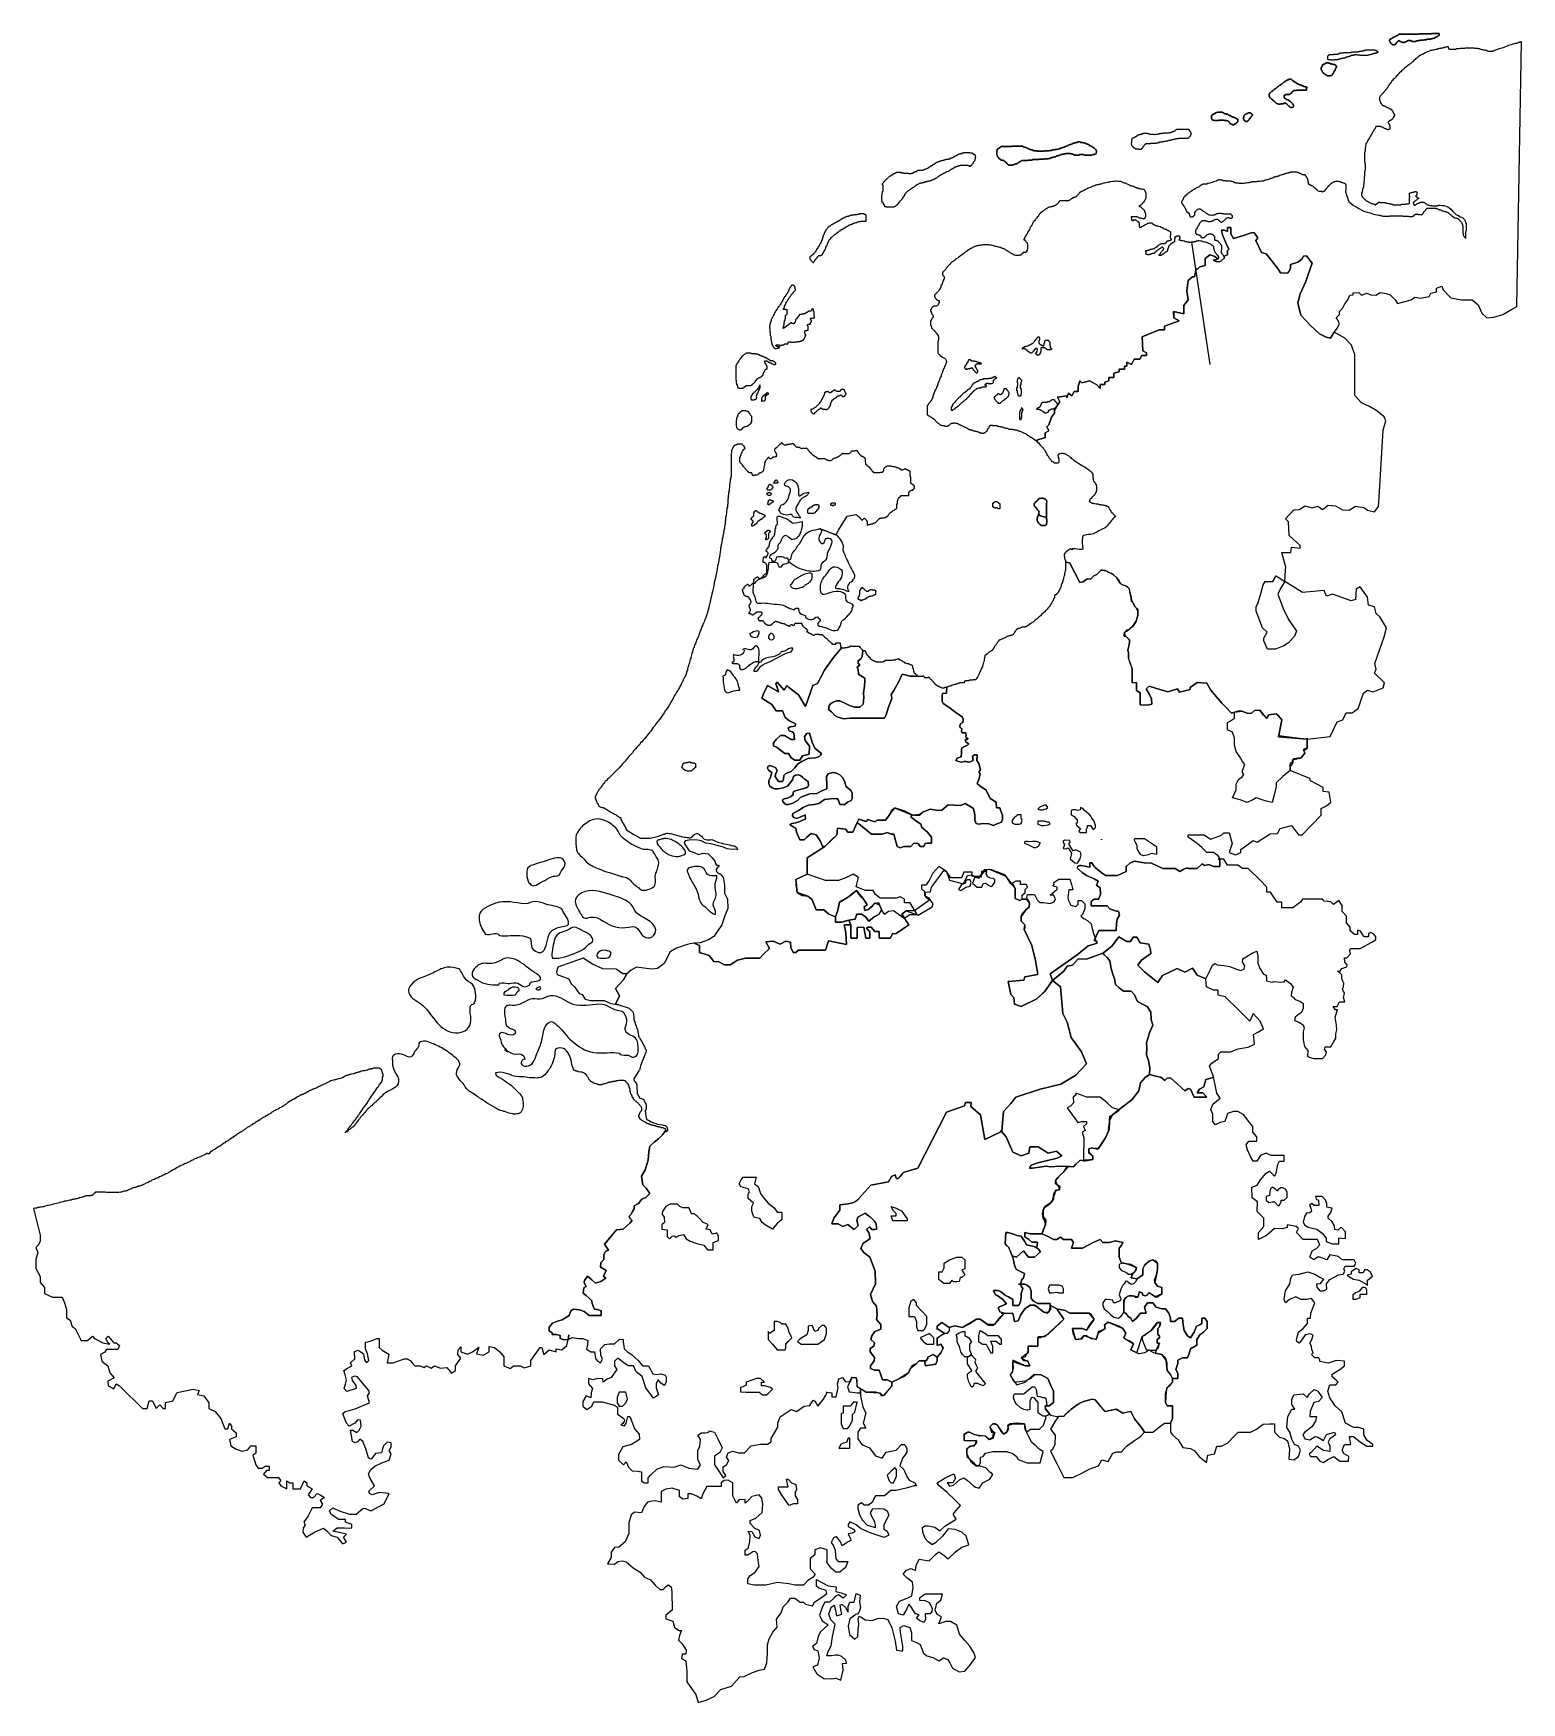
# Model space of a CAD drawing. Extents: x -0.053 to 0.235, y -0.043 to 0.279.
import ezdxf

# ---------------------------------------------------------------- set-up
doc = ezdxf.new("R2010")
doc.units = 0
doc.layers.add('C1', color=7, linetype='CONTINUOUS')

msp = doc.modelspace()

# ---------------------------------------------------------------- linework, layer by layer
at = {"layer": 'C1', "color": 7}
for points in [[(0.23463, 0.277801), (0.234549, 0.27772), (0.234386, 0.27772), (0.234305, 0.277639), (0.234142, 0.277639), (0.233979, 0.277557), (0.233817, 0.277476), (0.233573, 0.277476), (0.233411, 0.277395), (0.233167, 0.277313), (0.233004, 0.277313), (0.23276, 0.277232), (0.232517, 0.277151), (0.232272, 0.277069), (0.232029, 0.276988), (0.231785, 0.276907), (0.23146, 0.276744), (0.231216, 0.276663), (0.230972, 0.276582), (0.230728, 0.276501), (0.230403, 0.276419), (0.23016, 0.276338), (0.229916, 0.276257), (0.229753, 0.276176), (0.229509, 0.276094), (0.229347, 0.276013), (0.229184, 0.276013), (0.229103, 0.275932), (0.22894, 0.275932), (0.228859, 0.275932), (0.228777, 0.275932), (0.228615, 0.275932), (0.228534, 0.275932), (0.228453, 0.275932), (0.22829, 0.276013), (0.228209, 0.276013), (0.228046, 0.276094), (0.227965, 0.276094), (0.227802, 0.276094), (0.22764, 0.276176), (0.227478, 0.276176), (0.227396, 0.276257), (0.227152, 0.276257), (0.226989, 0.276338), (0.226827, 0.276338), (0.226664, 0.276419), (0.226421, 0.276419), (0.226258, 0.276501), (0.226014, 0.276501), (0.225851, 0.276501), (0.225608, 0.276582), (0.225364, 0.276582), (0.225201, 0.276582), (0.224957, 0.276582), (0.224714, 0.276582), (0.224632, 0.276582), (0.22447, 0.276582), (0.224307, 0.276582), (0.224144, 0.276582), (0.223982, 0.276582), (0.223739, 0.276501), (0.223495, 0.276501), (0.223251, 0.276501), (0.223007, 0.276501), (0.222763, 0.276419), (0.2226, 0.276419), (0.222357, 0.276419), (0.222194, 0.276419), (0.222032, 0.276338), (0.221869, 0.276338), (0.221706, 0.276338), (0.221544, 0.276338), (0.221381, 0.276338), (0.221219, 0.276338), (0.221137, 0.276338), (0.221056, 0.276338), (0.220975, 0.276338), (0.220893, 0.276338), (0.220812, 0.276338), (0.220812, 0.276419), (0.220812, 0.276501), (0.220731, 0.276501), (0.220731, 0.276582), (0.220731, 0.276663), (0.220649, 0.276663), (0.220649, 0.276744), (0.220649, 0.276826), (0.220569, 0.276826), (0.220487, 0.276826), (0.220406, 0.276826), (0.220243, 0.276744), (0.220162, 0.276744), (0.219999, 0.276744), (0.219837, 0.276663), (0.219674, 0.276663), (0.219512, 0.276582), (0.21935, 0.276582), (0.219105, 0.276501), (0.218943, 0.276501), (0.218699, 0.276419), (0.218455, 0.276338), (0.218211, 0.276338), (0.217968, 0.276257), (0.217805, 0.276176), (0.217561, 0.276176), (0.217399, 0.276094), (0.217155, 0.276094), (0.216992, 0.276013), (0.216829, 0.275932), (0.216586, 0.27585), (0.216423, 0.275769), (0.216179, 0.275688), (0.216016, 0.275606), (0.215773, 0.275444), (0.215529, 0.275363), (0.215285, 0.2752), (0.215041, 0.275037), (0.214797, 0.274875), (0.214635, 0.274712), (0.214391, 0.27455), (0.214229, 0.274387), (0.213985, 0.274225), (0.213822, 0.274062), (0.21366, 0.2739), (0.213497, 0.273737), (0.213335, 0.273575), (0.213172, 0.273493), (0.213009, 0.273331), (0.212765, 0.273168), (0.212603, 0.273005), (0.212359, 0.272843), (0.212197, 0.27268), (0.211953, 0.272518), (0.21179, 0.272355), (0.211628, 0.272193), (0.211465, 0.27203), (0.211303, 0.271868), (0.21114, 0.271786), (0.211059, 0.271624), (0.210977, 0.271542), (0.210896, 0.271461), (0.210733, 0.271299), (0.210652, 0.271217), (0.210489, 0.271055), (0.210408, 0.270892), (0.210246, 0.27073), (0.210083, 0.270567), (0.209921, 0.270405), (0.209758, 0.270242), (0.209677, 0.270079), (0.209515, 0.269917), (0.209433, 0.269754), (0.209271, 0.269592), (0.209189, 0.269429), (0.209108, 0.269348), (0.209027, 0.269185), (0.208945, 0.269104), (0.208864, 0.268941), (0.208783, 0.26886), (0.208783, 0.268698), (0.20862, 0.268616), (0.208539, 0.268535), (0.208458, 0.268373), (0.208376, 0.268291), (0.208295, 0.26821), (0.208214, 0.268048), (0.208051, 0.267966), (0.20797, 0.267804), (0.207888, 0.267722), (0.207808, 0.267641), (0.207645, 0.267478), (0.207563, 0.267397), (0.207483, 0.267316), (0.207401, 0.267153), (0.20732, 0.267072), (0.20732, 0.266909), (0.20732, 0.266828), (0.20732, 0.266666), (0.20732, 0.266584), (0.207401, 0.266422), (0.207483, 0.266259), (0.207563, 0.266097), (0.207563, 0.266015), (0.207645, 0.265853), (0.207726, 0.265772), (0.207808, 0.26569), (0.207888, 0.265609), (0.20797, 0.265528), (0.208051, 0.265528), (0.208133, 0.265528), (0.208214, 0.265446), (0.208295, 0.265446), (0.208376, 0.265365), (0.208458, 0.265365), (0.208539, 0.265284), (0.20862, 0.265284), (0.208701, 0.265203), (0.208783, 0.265121), (0.208864, 0.265121), (0.209027, 0.26504), (0.209108, 0.26504), (0.209189, 0.264959), (0.209271, 0.264959), (0.209352, 0.264877), (0.209433, 0.264877), (0.209515, 0.264877), (0.209515, 0.264796), (0.209595, 0.264796), (0.209595, 0.264715), (0.209677, 0.264715), (0.209677, 0.264634), (0.209758, 0.264634), (0.209758, 0.264552), (0.20984, 0.264471), (0.20984, 0.26439), (0.209921, 0.26439), (0.209921, 0.264309), (0.209921, 0.264227), (0.210002, 0.264227), (0.210002, 0.264146), (0.210083, 0.264065), (0.210083, 0.263984), (0.210083, 0.263902), (0.210165, 0.263902), (0.210165, 0.263821), (0.210246, 0.26374), (0.210246, 0.263658), (0.210246, 0.263577), (0.210165, 0.263577), (0.210165, 0.263496), (0.210165, 0.263414), (0.210165, 0.263333), (0.210083, 0.263333), (0.210083, 0.263252), (0.210083, 0.263171), (0.210002, 0.263089), (0.209921, 0.263008), (0.20984, 0.262927), (0.20984, 0.262845), (0.209677, 0.262764), (0.209595, 0.262683), (0.209515, 0.262683), (0.209433, 0.262602), (0.209352, 0.262602), (0.209271, 0.26252), (0.209189, 0.26252), (0.209189, 0.262439), (0.209108, 0.262439), (0.209108, 0.262358), (0.209027, 0.262358), (0.209027, 0.262277), (0.209027, 0.262195), (0.209027, 0.262114), (0.209108, 0.262114), (0.209108, 0.262033), (0.209189, 0.261951), (0.209189, 0.26187), (0.209271, 0.261789), (0.209271, 0.261708), (0.209271, 0.261626), (0.209352, 0.261626), (0.209352, 0.261545), (0.209352, 0.261464), (0.209352, 0.261382), (0.209352, 0.261301), (0.209352, 0.26122), (0.209352, 0.261139), (0.209352, 0.261057), (0.209352, 0.260976), (0.209271, 0.260976), (0.209271, 0.260895), (0.209189, 0.260895), (0.209108, 0.260895), (0.209027, 0.260813), (0.208945, 0.260813), (0.208864, 0.260813), (0.208864, 0.260895), (0.208783, 0.260895), (0.208701, 0.260895), (0.20862, 0.260976), (0.208539, 0.260976), (0.208458, 0.261057), (0.208376, 0.261057), (0.208295, 0.261057), (0.208214, 0.261139), (0.208133, 0.261139), (0.208051, 0.26122), (0.20797, 0.26122), (0.207888, 0.261301), (0.207808, 0.261301), (0.207726, 0.261382), (0.207645, 0.261382), (0.207563, 0.261464), (0.207483, 0.261464), (0.207401, 0.261464), (0.20732, 0.261464), (0.207239, 0.261464), (0.207157, 0.261464), (0.207076, 0.261464), (0.206995, 0.261464), (0.206913, 0.261464), (0.206832, 0.261464), (0.206751, 0.261464), (0.206669, 0.261464), (0.206669, 0.261382), (0.206588, 0.261301), (0.206588, 0.26122), (0.206507, 0.261139), (0.206507, 0.261057), (0.206425, 0.260976), (0.206344, 0.260895), (0.206263, 0.260732), (0.206182, 0.26057), (0.206101, 0.260488), (0.206019, 0.260326), (0.205938, 0.260163), (0.205856, 0.260001), (0.205694, 0.259757), (0.205613, 0.259594), (0.20545, 0.25935), (0.205369, 0.259107), (0.205207, 0.258944), (0.205125, 0.258781), (0.205044, 0.258619), (0.204963, 0.258456), (0.204881, 0.258294), (0.2048, 0.258213), (0.204719, 0.258131), (0.204719, 0.257969), (0.204637, 0.257562), (0.204556, 0.257156), (0.204556, 0.256749), (0.204475, 0.256343), (0.204475, 0.256018), (0.204475, 0.255612), (0.204475, 0.255286), (0.204475, 0.254961), (0.204475, 0.254636), (0.204556, 0.254311), (0.204556, 0.253986), (0.204556, 0.253661), (0.204556, 0.253336), (0.204556, 0.253011), (0.204475, 0.252767), (0.204475, 0.252442), (0.204475, 0.252198), (0.204475, 0.251873), (0.204393, 0.251629), (0.204393, 0.251385), (0.204393, 0.251141), (0.204393, 0.250897), (0.204313, 0.250735), (0.204313, 0.250491), (0.204313, 0.250328), (0.204231, 0.250085), (0.204231, 0.249922), (0.204231, 0.249678), (0.20415, 0.249516), (0.204069, 0.249353), (0.204069, 0.249109), (0.203987, 0.248947), (0.203987, 0.248784), (0.203906, 0.24854), (0.203906, 0.248378), (0.203906, 0.248215), (0.203906, 0.248134), (0.203987, 0.247971), (0.203987, 0.24789), (0.204069, 0.247809), (0.20415, 0.247727), (0.204231, 0.247646), (0.204313, 0.247565), (0.204393, 0.247484), (0.204475, 0.247402), (0.204556, 0.247321), (0.204637, 0.24724), (0.204719, 0.247158), (0.2048, 0.247077), (0.204881, 0.246996), (0.205044, 0.246996), (0.205207, 0.246915), (0.205288, 0.246833), (0.20545, 0.246752), (0.205694, 0.246671), (0.205856, 0.246589), (0.206019, 0.246508), (0.206182, 0.246508), (0.206344, 0.246427), (0.206425, 0.246427), (0.206507, 0.246346), (0.206588, 0.246346), (0.206669, 0.246346), (0.206669, 0.246427), (0.206751, 0.246427), (0.206751, 0.246508), (0.206832, 0.246508), (0.206832, 0.246589), (0.206913, 0.246589), (0.206995, 0.246589), (0.206995, 0.246671), (0.207076, 0.246671), (0.207076, 0.246752), (0.207157, 0.246752), (0.207157, 0.246833), (0.207239, 0.246833), (0.20732, 0.246833), (0.207401, 0.246833), (0.207483, 0.246752), (0.207563, 0.246752), (0.207726, 0.246752), (0.207888, 0.246752), (0.208051, 0.246752), (0.208214, 0.246752), (0.208376, 0.246752), (0.208458, 0.246752), (0.20862, 0.246671), (0.208701, 0.246671), (0.208864, 0.246671), (0.208945, 0.246671), (0.209108, 0.246589), (0.209189, 0.246589), (0.209352, 0.246508), (0.209433, 0.246508), (0.209515, 0.246508), (0.209595, 0.246427), (0.209677, 0.246427), (0.209758, 0.246427), (0.20984, 0.246427), (0.209921, 0.246346), (0.210083, 0.246346), (0.210165, 0.246346), (0.210327, 0.246346), (0.210408, 0.246346), (0.210571, 0.246346), (0.210733, 0.246346), (0.210896, 0.246346), (0.211059, 0.246346), (0.211222, 0.246346), (0.211384, 0.246346), (0.211628, 0.246427), (0.21179, 0.246427), (0.212034, 0.246427), (0.212197, 0.246427), (0.212441, 0.246427), (0.212521, 0.246508), (0.212684, 0.246508), (0.212765, 0.246508), (0.212928, 0.246508), (0.212928, 0.246589), (0.213009, 0.246589), (0.213091, 0.246589), (0.213172, 0.246589), (0.213172, 0.246671), (0.213172, 0.246752), (0.213172, 0.246833), (0.213172, 0.246915), (0.213172, 0.246996), (0.213172, 0.247077), (0.213172, 0.24724), (0.213172, 0.247321), (0.213172, 0.247484), (0.213172, 0.247565), (0.213172, 0.247727), (0.213253, 0.247809), (0.213172, 0.247971), (0.213172, 0.248053), (0.213172, 0.248134), (0.213172, 0.248215), (0.213172, 0.248296), (0.213172, 0.248378), (0.213172, 0.248459), (0.213172, 0.24854), (0.213253, 0.248621), (0.213335, 0.248621), (0.213416, 0.248621), (0.213497, 0.248703), (0.213578, 0.248703), (0.21366, 0.248703), (0.213741, 0.248784), (0.213822, 0.248784), (0.213904, 0.248784), (0.213985, 0.248784), (0.214147, 0.248865), (0.214229, 0.248865), (0.21431, 0.248865), (0.214472, 0.248865), (0.214553, 0.248784), (0.214635, 0.248703), (0.214553, 0.24854), (0.214553, 0.248459), (0.214553, 0.248378), (0.214553, 0.248296), (0.214472, 0.248215), (0.214472, 0.248134), (0.214472, 0.248053), (0.214391, 0.248053), (0.21431, 0.247971), (0.214391, 0.247971), (0.214472, 0.24789), (0.214553, 0.24789), (0.214553, 0.247809), (0.214635, 0.247809), (0.214716, 0.247727), (0.214797, 0.247646), (0.214879, 0.247646), (0.214879, 0.247565), (0.214879, 0.247484), (0.214797, 0.247484), (0.214716, 0.247402), (0.214635, 0.247402), (0.214553, 0.247321), (0.214472, 0.24724), (0.214391, 0.247158), (0.21431, 0.247077), (0.214229, 0.246996), (0.214147, 0.246996), (0.214066, 0.246915), (0.213985, 0.246833), (0.213904, 0.246833), (0.213904, 0.246752), (0.213822, 0.246752), (0.213822, 0.246671), (0.213822, 0.246589), (0.213904, 0.246589), (0.213904, 0.246508), (0.213985, 0.246427), (0.213985, 0.246346), (0.214066, 0.246346), (0.214066, 0.246264), (0.214147, 0.246264), (0.214229, 0.246264), (0.214229, 0.246346), (0.21431, 0.246346), (0.214472, 0.246427), (0.214553, 0.246508), (0.214716, 0.246589), (0.214797, 0.246671), (0.21496, 0.246671), (0.215123, 0.246752), (0.215204, 0.246752), (0.215285, 0.246833), (0.215448, 0.246833), (0.215529, 0.246833), (0.215611, 0.246833), (0.215691, 0.246833), (0.215773, 0.246833), (0.215854, 0.246833), (0.215936, 0.246752), (0.216098, 0.246752), (0.216179, 0.246671), (0.216261, 0.246589), (0.216342, 0.246508), (0.216423, 0.246427), (0.216504, 0.246427), (0.216586, 0.246346), (0.216667, 0.246346), (0.216748, 0.246346), (0.216911, 0.246264), (0.217155, 0.246183), (0.217399, 0.246183), (0.217561, 0.246102), (0.217805, 0.246102), (0.217968, 0.246102), (0.21813, 0.246102), (0.218211, 0.246102), (0.218374, 0.246102), (0.218455, 0.246102), (0.218536, 0.246183), (0.218617, 0.246183), (0.218699, 0.246183), (0.21878, 0.246264), (0.218861, 0.246264), (0.218943, 0.246264), (0.219024, 0.246264), (0.219431, 0.246183), (0.219756, 0.246183), (0.219999, 0.246102), (0.220325, 0.246021), (0.220569, 0.245939), (0.220731, 0.245777), (0.220893, 0.245696), (0.221056, 0.245533), (0.221219, 0.24537), (0.2213, 0.245289), (0.221463, 0.245126), (0.221544, 0.245045), (0.221706, 0.244883), (0.221788, 0.244801), (0.221869, 0.24472), (0.22195, 0.244639), (0.222032, 0.244557), (0.222113, 0.244476), (0.222275, 0.244395), (0.222438, 0.244314), (0.2226, 0.244232), (0.222763, 0.24407), (0.222925, 0.243989), (0.223169, 0.243907), (0.223413, 0.243826), (0.223576, 0.243663), (0.223739, 0.243501), (0.223819, 0.243338), (0.223901, 0.243176), (0.223982, 0.242932), (0.224064, 0.242688), (0.224064, 0.242444), (0.224064, 0.2422), (0.224064, 0.241957), (0.224064, 0.241713), (0.224064, 0.241469), (0.224064, 0.241306), (0.223982, 0.241062), (0.223982, 0.2409), (0.223982, 0.240737), (0.223982, 0.240575), (0.223982, 0.240412), (0.223982, 0.240331), (0.223982, 0.240168), (0.223982, 0.240087), (0.223982, 0.240006), (0.223982, 0.239925), (0.223982, 0.239843), (0.223901, 0.239925), (0.223819, 0.240087), (0.223657, 0.24025), (0.223576, 0.240494), (0.223576, 0.240656), (0.223495, 0.240819), (0.223495, 0.240981), (0.223495, 0.241225), (0.223495, 0.241388), (0.223495, 0.24155), (0.223495, 0.241713), (0.223495, 0.241875), (0.223495, 0.242038), (0.223495, 0.2422), (0.223413, 0.242282), (0.223413, 0.242444), (0.223413, 0.242525), (0.223332, 0.242607), (0.223332, 0.242688), (0.223251, 0.242851), (0.223169, 0.242932), (0.223088, 0.243013), (0.223007, 0.243094), (0.222925, 0.243257), (0.222844, 0.243338), (0.222763, 0.24342), (0.222681, 0.243501), (0.222519, 0.243582), (0.222438, 0.243582), (0.222357, 0.243663), (0.222275, 0.243663), (0.222194, 0.243745), (0.222113, 0.243745), (0.222032, 0.243745), (0.22195, 0.243745), (0.221869, 0.243745), (0.221788, 0.243826), (0.221706, 0.243826), (0.221706, 0.243907), (0.221625, 0.243907), (0.221544, 0.243989), (0.221463, 0.24407), (0.221381, 0.24407), (0.221381, 0.244151), (0.2213, 0.244232), (0.221219, 0.244314), (0.221137, 0.244314), (0.221056, 0.244395), (0.220975, 0.244476), (0.220893, 0.244557), (0.220812, 0.244639), (0.220731, 0.244639), (0.220731, 0.24472), (0.220649, 0.24472), (0.220649, 0.244801), (0.220569, 0.244801), (0.220487, 0.244801), (0.220406, 0.244883), (0.220243, 0.244883), (0.220162, 0.244964), (0.219999, 0.244964), (0.219837, 0.245045), (0.219674, 0.245126), (0.219512, 0.245126), (0.21935, 0.245208), (0.219187, 0.245289), (0.219024, 0.245289), (0.218943, 0.24537), (0.21878, 0.24537), (0.218699, 0.245452), (0.218617, 0.245452), (0.218455, 0.245533), (0.218374, 0.245533), (0.218293, 0.245614), (0.218211, 0.245614), (0.21813, 0.245614), (0.218049, 0.245614), (0.217968, 0.245614), (0.217886, 0.245614), (0.217805, 0.245614), (0.217723, 0.245614), (0.217643, 0.245614), (0.217561, 0.245614), (0.21748, 0.245614), (0.217399, 0.245614), (0.217317, 0.245614), (0.217236, 0.245614), (0.217155, 0.245614), (0.217073, 0.245614), (0.216992, 0.245614), (0.216911, 0.245614), (0.216829, 0.245614), (0.216748, 0.245614), (0.216667, 0.245614), (0.216586, 0.245614), (0.216504, 0.245614), (0.216504, 0.245533), (0.216423, 0.245533), (0.216342, 0.245452), (0.216261, 0.24537), (0.216261, 0.245289), (0.216179, 0.245208), (0.216098, 0.245126), (0.216016, 0.245045), (0.215936, 0.244964), (0.215854, 0.244883), (0.215773, 0.24472), (0.215691, 0.244639), (0.215691, 0.244557), (0.215611, 0.244476), (0.215529, 0.244395), (0.215448, 0.244395), (0.215367, 0.244395), (0.215285, 0.244395), (0.215204, 0.244395), (0.215123, 0.244395), (0.215041, 0.244395), (0.21496, 0.244395), (0.214879, 0.244476), (0.214797, 0.244476), (0.214716, 0.244476), (0.214635, 0.244476), (0.214553, 0.244476), (0.214472, 0.244476), (0.214391, 0.244476), (0.21431, 0.244476), (0.214229, 0.244476), (0.214229, 0.244395), (0.214147, 0.244395), (0.214147, 0.244314), (0.214066, 0.244314), (0.214066, 0.244232), (0.213985, 0.244232), (0.213904, 0.244232), (0.213904, 0.244151), (0.213822, 0.244151), (0.213822, 0.24407), (0.213741, 0.24407), (0.213741, 0.243989), (0.21366, 0.243989), (0.213578, 0.243989), (0.213497, 0.243989), (0.213416, 0.243989), (0.213335, 0.243989), (0.213172, 0.243989), (0.213091, 0.243989), (0.212928, 0.24407), (0.212847, 0.24407), (0.212684, 0.24407), (0.212521, 0.24407), (0.212441, 0.24407), (0.212278, 0.24407), (0.212115, 0.24407), (0.211953, 0.24407), (0.211871, 0.244151), (0.211709, 0.244151), (0.211628, 0.244151), (0.211546, 0.244151), (0.211465, 0.244151), (0.211384, 0.244151), (0.211303, 0.244151), (0.21114, 0.244151), (0.211059, 0.244151), (0.210896, 0.244151), (0.210815, 0.244151), (0.210733, 0.244151), (0.210571, 0.244151), (0.210489, 0.244151), (0.210408, 0.244151), (0.210246, 0.244151), (0.210165, 0.244151), (0.210083, 0.244151), (0.210002, 0.244151), (0.209921, 0.244151), (0.20984, 0.244151), (0.209758, 0.244151), (0.209677, 0.244151), (0.209595, 0.244151), (0.209515, 0.244151), (0.209433, 0.244151), (0.209271, 0.244151), (0.209189, 0.24407), (0.209108, 0.24407), (0.209027, 0.24407), (0.208945, 0.24407), (0.208864, 0.24407), (0.208783, 0.24407), (0.208701, 0.24407), (0.20862, 0.24407), (0.208539, 0.24407), (0.208458, 0.24407), (0.208376, 0.24407), (0.208295, 0.24407), (0.208133, 0.24407), (0.20797, 0.244151), (0.207726, 0.244151), (0.207483, 0.244232), (0.207239, 0.244232), (0.206913, 0.244314), (0.206263, 0.244476), (0.205938, 0.244557), (0.205613, 0.24472), (0.205207, 0.244801), (0.2048, 0.244883), (0.204393, 0.245045), (0.203987, 0.245208), (0.203581, 0.245452), (0.203175, 0.245696), (0.202768, 0.245939), (0.20228, 0.246183), (0.201874, 0.246508), (0.201549, 0.246752), (0.201467, 0.246833), (0.201467, 0.246996), (0.201387, 0.247077), (0.201387, 0.24724), (0.201305, 0.247402), (0.201224, 0.247565), (0.201224, 0.247727), (0.201143, 0.24789), (0.201062, 0.248053), (0.201062, 0.248215), (0.20098, 0.248296), (0.20098, 0.248459), (0.200899, 0.24854), (0.200899, 0.248621), (0.200817, 0.248703), (0.200817, 0.248784), (0.200817, 0.248865), (0.200817, 0.248947), (0.200817, 0.249028), (0.200817, 0.249109), (0.200899, 0.24919), (0.200899, 0.249272), (0.200899, 0.249353), (0.200899, 0.249434), (0.200899, 0.249516), (0.200899, 0.249597), (0.200899, 0.249678), (0.200899, 0.24976), (0.200899, 0.249841), (0.200899, 0.249922), (0.200899, 0.250003), (0.200899, 0.250085), (0.200899, 0.250166), (0.200899, 0.250247), (0.200817, 0.250247), (0.200817, 0.250328), (0.200736, 0.250328), (0.200655, 0.25041), (0.200573, 0.25041), (0.200492, 0.250491), (0.20033, 0.250491), (0.200248, 0.250572), (0.200086, 0.250653), (0.199923, 0.250653), (0.199842, 0.250735), (0.19968, 0.250735), (0.199517, 0.250816), (0.199355, 0.250816), (0.199192, 0.250816), (0.199029, 0.250816), (0.198867, 0.250816), (0.198704, 0.250735), (0.198541, 0.250735), (0.198379, 0.250653), (0.198216, 0.250572), (0.198054, 0.25041), (0.197891, 0.250328), (0.197728, 0.250166), (0.197566, 0.250003), (0.197404, 0.249841), (0.197322, 0.249678), (0.19716, 0.249516), (0.197079, 0.249434), (0.196916, 0.249272), (0.196835, 0.24919), (0.196753, 0.249028), (0.196672, 0.248947), (0.196672, 0.248865), (0.196591, 0.248865), (0.196509, 0.248865), (0.196347, 0.248784), (0.196185, 0.248865), (0.196022, 0.248865), (0.195778, 0.248865), (0.195534, 0.248947), (0.195453, 0.249028), (0.195372, 0.249109), (0.19529, 0.24919), (0.195209, 0.249272), (0.195128, 0.249353), (0.195047, 0.249434), (0.194884, 0.249516), (0.194803, 0.249597), (0.194721, 0.249678), (0.19464, 0.24976), (0.194559, 0.249841), (0.194477, 0.249922), (0.194396, 0.249922), (0.194315, 0.250003), (0.194233, 0.250003), (0.194152, 0.250003), (0.194152, 0.250085), (0.194071, 0.250085), (0.19399, 0.250085), (0.19399, 0.250166), (0.193909, 0.250166), (0.193827, 0.250166), (0.193827, 0.250247), (0.193746, 0.250247), (0.193665, 0.250328), (0.193665, 0.25041), (0.193665, 0.250572), (0.193665, 0.250653), (0.193583, 0.250816), (0.193583, 0.250979), (0.193502, 0.251141), (0.193502, 0.251222), (0.193421, 0.251385), (0.193339, 0.251548), (0.193259, 0.25171), (0.193177, 0.251791), (0.193096, 0.251873), (0.193096, 0.251954), (0.193015, 0.252035), (0.193015, 0.252117), (0.192934, 0.252117), (0.192852, 0.252117), (0.192771, 0.252035), (0.192771, 0.252117), (0.192689, 0.252117), (0.192608, 0.252117), (0.192527, 0.252117), (0.192445, 0.252117), (0.192364, 0.252198), (0.192283, 0.252198), (0.192201, 0.252279), (0.19212, 0.25236), (0.192039, 0.25236), (0.191958, 0.252442), (0.191877, 0.252442), (0.191795, 0.252523), (0.191714, 0.252523), (0.191633, 0.252523), (0.19147, 0.252604), (0.191389, 0.252604), (0.191227, 0.252604), (0.191064, 0.252604), (0.190901, 0.252604), (0.190739, 0.252604), (0.190657, 0.252604), (0.190576, 0.252604), (0.190413, 0.252604), (0.190332, 0.252604), (0.190251, 0.252604), (0.19017, 0.252604), (0.190088, 0.252604), (0.190007, 0.252604), (0.190007, 0.252523), (0.189845, 0.252523), (0.189763, 0.252523), (0.189682, 0.252442), (0.1896, 0.252442), (0.18952, 0.252442), (0.189357, 0.25236), (0.189276, 0.25236), (0.189113, 0.252279), (0.189032, 0.252279), (0.188869, 0.252198), (0.188707, 0.252198), (0.188544, 0.252117), (0.188381, 0.252035), (0.188219, 0.252035), (0.188056, 0.251954), (0.187975, 0.251873), (0.187813, 0.251873), (0.187731, 0.251873), (0.18765, 0.251791), (0.187569, 0.251791), (0.187488, 0.251791), (0.187406, 0.25171), (0.187325, 0.25171), (0.187162, 0.25171), (0.187081, 0.251629), (0.187, 0.251629), (0.186919, 0.251629), (0.186837, 0.251548), (0.186756, 0.251548), (0.186593, 0.251466), (0.186431, 0.251385), (0.186268, 0.251385), (0.186105, 0.251304), (0.185943, 0.251222), (0.185699, 0.251141), (0.185455, 0.25106), (0.185293, 0.25106), (0.185049, 0.250979), (0.184887, 0.250897), (0.184643, 0.250897), (0.18448, 0.250897), (0.184236, 0.250816), (0.184073, 0.250816), (0.183911, 0.250816), (0.183749, 0.250816), (0.183586, 0.250735), (0.183424, 0.250735), (0.183342, 0.250735), (0.183179, 0.250735), (0.183099, 0.250735), (0.183017, 0.250735), (0.182936, 0.250735), (0.182773, 0.250735), (0.182692, 0.250735), (0.182529, 0.250653), (0.182285, 0.250653), (0.182123, 0.250572), (0.181879, 0.250572), (0.181635, 0.250491), (0.181392, 0.250491), (0.181147, 0.25041), (0.180904, 0.25041), (0.180741, 0.25041), (0.180497, 0.25041), (0.180335, 0.25041), (0.180091, 0.250491), (0.179928, 0.250491), (0.179766, 0.250491), (0.179603, 0.250572), (0.179522, 0.250572), (0.179441, 0.250572), (0.179278, 0.250653), (0.179197, 0.250653), (0.179197, 0.250735), (0.179116, 0.250735), (0.179034, 0.250735), (0.178953, 0.250816), (0.178872, 0.250816), (0.178791, 0.250816), (0.178628, 0.250897), (0.178465, 0.250897), (0.178303, 0.250897), (0.17814, 0.250897), (0.177977, 0.250897), (0.177815, 0.250897), (0.177734, 0.250979), (0.177653, 0.250979), (0.177571, 0.250979), (0.17749, 0.250979), (0.177409, 0.250979), (0.177327, 0.250979), (0.177246, 0.250979), (0.177165, 0.250979), (0.177084, 0.250979), (0.177002, 0.25106), (0.176921, 0.25106), (0.17684, 0.25106), (0.176759, 0.25106), (0.176678, 0.25106), (0.176596, 0.251141), (0.176515, 0.251141), (0.176433, 0.251141), (0.176352, 0.251141), (0.176271, 0.25106), (0.176108, 0.25106), (0.175945, 0.250979), (0.175783, 0.250897), (0.175539, 0.250816), (0.175296, 0.250735), (0.175051, 0.250653), (0.174808, 0.250572), (0.174564, 0.250491), (0.17432, 0.25041), (0.174157, 0.25041), (0.173995, 0.250328), (0.173832, 0.250328), (0.173751, 0.250328), (0.17367, 0.250328), (0.173589, 0.250328), (0.173507, 0.250328), (0.173426, 0.250328), (0.173344, 0.250328), (0.173264, 0.250328), (0.173182, 0.250247), (0.173101, 0.250247), (0.173019, 0.250166), (0.172939, 0.250085), (0.172857, 0.250085), (0.172776, 0.250003), (0.172613, 0.249922), (0.172532, 0.249841), (0.172451, 0.24976), (0.172288, 0.249678), (0.172207, 0.249678), (0.172044, 0.249597), (0.171963, 0.249516), (0.171881, 0.249434), (0.171719, 0.249434), (0.171638, 0.249353), (0.171557, 0.249272), (0.171475, 0.249272), (0.171394, 0.24919), (0.171313, 0.249109), (0.171232, 0.249109), (0.17115, 0.249028), (0.171069, 0.249028), (0.171069, 0.248947), (0.170988, 0.248947), (0.170906, 0.248865), (0.170825, 0.248865), (0.170744, 0.248784), (0.170663, 0.248703), (0.170581, 0.248621), (0.170419, 0.24854), (0.170337, 0.248459), (0.170175, 0.248378), (0.170093, 0.248215), (0.169931, 0.248134), (0.169769, 0.247971), (0.169687, 0.247809), (0.169525, 0.247646), (0.169443, 0.247484), (0.169362, 0.247321), (0.169281, 0.247158), (0.169199, 0.246996), (0.169118, 0.246833), (0.169118, 0.246752), (0.169118, 0.246671), (0.169199, 0.246671), (0.169199, 0.246589), (0.169281, 0.246508), (0.169362, 0.246427), (0.169362, 0.246346), (0.169443, 0.246264), (0.169525, 0.246183), (0.169525, 0.246102), (0.169606, 0.246021), (0.169687, 0.245939), (0.169687, 0.245858), (0.169769, 0.245777), (0.169849, 0.245696), (0.169849, 0.245614), (0.169849, 0.245533), (0.169931, 0.245452), (0.169931, 0.24537), (0.170012, 0.245208), (0.170093, 0.245126), (0.170093, 0.245045), (0.170175, 0.244964), (0.170256, 0.244964), (0.170256, 0.244883), (0.170337, 0.244883), (0.170337, 0.244801), (0.170419, 0.244801), (0.1705, 0.244801), (0.1705, 0.24472), (0.170581, 0.244639), (0.170581, 0.244557), (0.170663, 0.244476), (0.170663, 0.244395), (0.170663, 0.244314), (0.170744, 0.244151), (0.170744, 0.24407), (0.170825, 0.24407), (0.170825, 0.243989), (0.170906, 0.243989), (0.170988, 0.243989), (0.171069, 0.243989), (0.17115, 0.243989), (0.171232, 0.243989), (0.171313, 0.24407), (0.171394, 0.24407), (0.171394, 0.244151), (0.171475, 0.244151), (0.171475, 0.244232), (0.171557, 0.244232), (0.171638, 0.244314), (0.171719, 0.244395), (0.171719, 0.244476), (0.171719, 0.244557), (0.171719, 0.244639), (0.171719, 0.24472), (0.171719, 0.244801), (0.171719, 0.244883), (0.171719, 0.244964), (0.1718, 0.244964), (0.1718, 0.245045), (0.171881, 0.245045), (0.171881, 0.245126), (0.171963, 0.245208), (0.172044, 0.245289), (0.172125, 0.24537), (0.172207, 0.245452), (0.172288, 0.245452), (0.172369, 0.245533), (0.172451, 0.245533), (0.172532, 0.245533), (0.172613, 0.245533), (0.172695, 0.245533), (0.172776, 0.245452), (0.172857, 0.245452), (0.172939, 0.24537), (0.173019, 0.24537), (0.173101, 0.245289), (0.173182, 0.245208), (0.173344, 0.245126), (0.173426, 0.245045), (0.173589, 0.244964), (0.17367, 0.244883), (0.173832, 0.244801), (0.173995, 0.244639), (0.174157, 0.244557), (0.17432, 0.244476), (0.174483, 0.244395), (0.174645, 0.244395), (0.174889, 0.244314), (0.175051, 0.244314), (0.175214, 0.244395), (0.175458, 0.244395), (0.175621, 0.244476), (0.175783, 0.244557), (0.175945, 0.244639), (0.176108, 0.244639), (0.176271, 0.24472), (0.176352, 0.24472), (0.176515, 0.24472), (0.176596, 0.24472), (0.176678, 0.24472), (0.176759, 0.24472), (0.17684, 0.244639), (0.176921, 0.244639), (0.177084, 0.244639), (0.177165, 0.244639), (0.177246, 0.244557), (0.177409, 0.244557), (0.17749, 0.244557), (0.177571, 0.244557), (0.177653, 0.244557), (0.177734, 0.244557), (0.177815, 0.244557), (0.177897, 0.244557), (0.177977, 0.244557), (0.17814, 0.244557), (0.178221, 0.244557), (0.178303, 0.244557), (0.178465, 0.244557), (0.178547, 0.244557), (0.178628, 0.244557), (0.178709, 0.244476), (0.178791, 0.244395), (0.178791, 0.244314), (0.178872, 0.244232), (0.178872, 0.244151), (0.178872, 0.24407), (0.178872, 0.243989), (0.178953, 0.243907), (0.178872, 0.243907), (0.178872, 0.243826), (0.178791, 0.243745), (0.178791, 0.243663), (0.178709, 0.243663), (0.178628, 0.243663), (0.178547, 0.243663), (0.178465, 0.243663), (0.178384, 0.243745), (0.178303, 0.243745), (0.178303, 0.243826), (0.178221, 0.243826), (0.17814, 0.243826), (0.178059, 0.243826), (0.177977, 0.243826), (0.177897, 0.243745), (0.177815, 0.243745), (0.177653, 0.243582), (0.177571, 0.243501), (0.177409, 0.243338), (0.177246, 0.243176), (0.177084, 0.243094), (0.177002, 0.243013), (0.17684, 0.242932), (0.176759, 0.242932), (0.176678, 0.243013), (0.176596, 0.243094), (0.176515, 0.243176), (0.176433, 0.243257), (0.176352, 0.243338), (0.176271, 0.24342), (0.176189, 0.243501), (0.176108, 0.243501), (0.175945, 0.243501), (0.175864, 0.243501), (0.175783, 0.243501), (0.175702, 0.243501), (0.175621, 0.24342), (0.175539, 0.24342), (0.175458, 0.24342), (0.175377, 0.243338), (0.175296, 0.243257), (0.175214, 0.243257), (0.175133, 0.243257), (0.175133, 0.243176), (0.175051, 0.243176), (0.174971, 0.243094), (0.174889, 0.243094), (0.174808, 0.243094), (0.174727, 0.243013), (0.174645, 0.243013), (0.174564, 0.243013), (0.174483, 0.243013), (0.17432, 0.243013), (0.174239, 0.243013), (0.174157, 0.243094), (0.174076, 0.243094), (0.173995, 0.243176), (0.173914, 0.243176), (0.173832, 0.243176), (0.173751, 0.243257), (0.17367, 0.243257), (0.173589, 0.243257), (0.173507, 0.243257), (0.173426, 0.243257), (0.173344, 0.243257), (0.173264, 0.243257), (0.173182, 0.243257), (0.173182, 0.243176), (0.173101, 0.243176), (0.173019, 0.243176), (0.172939, 0.243176), (0.172939, 0.243094), (0.172857, 0.243013), (0.172776, 0.242932), (0.172695, 0.242851), (0.172613, 0.242769), (0.172532, 0.242607), (0.172451, 0.242444), (0.172369, 0.242282), (0.172288, 0.2422), (0.172207, 0.242038), (0.172125, 0.241875), (0.172044, 0.241713), (0.171963, 0.241632), (0.171881, 0.241469), (0.1718, 0.241306), (0.1718, 0.241225), (0.1718, 0.241062), (0.1718, 0.240981), (0.1718, 0.2409), (0.1718, 0.240819), (0.171881, 0.240819), (0.171963, 0.240737), (0.172044, 0.240656), (0.172125, 0.240656), (0.172207, 0.240575), (0.172288, 0.240575), (0.172369, 0.240494), (0.172451, 0.240494), (0.172532, 0.240494), (0.172613, 0.240494), (0.172613, 0.240412), (0.172695, 0.240412), (0.172776, 0.240412), (0.172776, 0.240331), (0.172776, 0.24025), (0.172857, 0.24025), (0.172857, 0.240168), (0.172857, 0.240087), (0.172939, 0.240087), (0.172939, 0.240006), (0.173019, 0.240006), (0.173019, 0.239925), (0.173101, 0.239925), (0.173182, 0.239925), (0.173182, 0.240006), (0.173264, 0.240006), (0.173344, 0.240006), (0.173426, 0.240006), (0.173507, 0.240006), (0.173589, 0.240087), (0.17367, 0.240168), (0.173751, 0.24025), (0.173832, 0.240331), (0.173914, 0.240412), (0.173995, 0.240412), (0.173995, 0.240494), (0.174076, 0.240494), (0.174076, 0.240575), (0.174157, 0.240575), (0.174239, 0.240656), (0.17432, 0.240656), (0.174401, 0.240656), (0.174401, 0.240737), (0.174483, 0.240737), (0.174564, 0.240737), (0.174645, 0.240737), (0.174727, 0.240737), (0.174808, 0.240737), (0.174889, 0.240737), (0.174971, 0.240656), (0.175051, 0.240656), (0.175133, 0.240575), (0.175214, 0.240494), (0.175296, 0.240412), (0.175377, 0.240331), (0.175458, 0.24025), (0.175458, 0.240168), (0.175458, 0.240087), (0.175458, 0.240006), (0.175458, 0.239925), (0.175458, 0.239843), (0.175458, 0.239762), (0.175458, 0.239681), (0.175458, 0.239599), (0.175539, 0.239518), (0.175621, 0.239518), (0.175702, 0.239518), (0.175783, 0.239518), (0.175864, 0.239437), (0.175945, 0.239437), (0.176027, 0.239356), (0.176108, 0.239356), (0.176189, 0.239274), (0.176271, 0.239193), (0.176352, 0.239112), (0.176433, 0.239031), (0.176515, 0.238949), (0.176596, 0.238868), (0.176678, 0.238705), (0.176759, 0.238624), (0.176759, 0.238543), (0.176759, 0.238462), (0.17684, 0.23838), (0.17684, 0.238299), (0.17684, 0.238218), (0.17684, 0.238136), (0.17684, 0.237974), (0.17684, 0.237893), (0.17684, 0.237811), (0.17684, 0.237649), (0.17684, 0.237568), (0.176759, 0.237405), (0.176759, 0.237324), (0.176678, 0.237242), (0.176759, 0.237161), (0.17684, 0.23708), (0.17684, 0.236998), (0.176921, 0.236917), (0.176921, 0.236836), (0.177002, 0.236755), (0.177084, 0.236673), (0.177165, 0.236592), (0.177165, 0.236511), (0.177246, 0.236511), (0.177246, 0.23643), (0.177327, 0.23643), (0.177327, 0.236379), (0.177977, 0.236655), (0.177977, 0.237502), (0.178272, 0.237784), (0.177707, 0.238969), (0.17703, 0.240493), (0.17686, 0.241453), (0.177368, 0.241453), (0.177977, 0.241171), (0.177977, 0.241961), (0.178667, 0.241961), (0.178667, 0.240719), (0.179175, 0.239816), (0.180868, 0.240324), (0.182731, 0.240945), (0.183126, 0.240888), (0.18386, 0.239929), (0.183464, 0.239421), (0.184537, 0.237107), (0.185496, 0.236824), (0.187691, 0.234053), (0.188206, 0.233212), (0.189673, 0.233099), (0.190181, 0.234053), (0.190181, 0.234824), (0.191577, 0.235244), (0.192383, 0.235808), (0.192665, 0.236429), (0.193229, 0.236486), (0.194358, 0.235075), (0.193589, 0.232873), (0.193116, 0.231519), (0.192044, 0.229148), (0.191577, 0.227398), (0.192157, 0.225028), (0.19402, 0.222996), (0.195769, 0.221395), (0.197068, 0.220738), (0.197914, 0.220568), (0.198592, 0.221754), (0.1991, 0.222375), (0.199608, 0.223334), (0.199325, 0.224124), (0.198987, 0.22452), (0.199608, 0.22514), (0.199608, 0.225705), (0.200285, 0.226439), (0.200624, 0.227172), (0.201244, 0.227969), (0.20164, 0.228866), (0.20226, 0.228922), (0.20226, 0.229317), (0.203333, 0.229374), (0.203906, 0.228866), (0.204913, 0.229261), (0.205647, 0.228922), (0.206663, 0.228866), (0.20751, 0.229374), (0.208639, 0.229204), (0.209429, 0.228922), (0.210388, 0.227969), (0.21084, 0.227285), (0.212308, 0.227624), (0.213436, 0.227969), (0.214147, 0.228471), (0.215299, 0.228301), (0.216936, 0.22864), (0.217275, 0.229261), (0.218347, 0.229543), (0.218347, 0.23022), (0.219363, 0.230616), (0.219645, 0.229882), (0.221113, 0.228358), (0.223201, 0.227969), (0.225233, 0.227969), (0.226419, 0.227003), (0.227096, 0.225366), (0.228056, 0.224463), (0.22941, 0.224632), (0.23116, 0.22514), (0.23274, 0.226044), (0.233869, 0.226664), (0.234792, 0.277801), (0.23463, 0.277801), (0.23463, 0.277801), (0.234549, 0.27772), (0.234386, 0.27772), (0.234305, 0.277639), (0.234142, 0.277639), (0.233979, 0.277557), (0.233817, 0.277476), (0.233573, 0.277476), (0.233411, 0.277395), (0.233167, 0.277313), (0.233004, 0.277313), (0.23276, 0.277232), (0.232517, 0.277151), (0.232272, 0.277069), (0.232029, 0.276988), (0.231785, 0.276907), (0.23146, 0.276744), (0.231216, 0.276663), (0.230972, 0.276582), (0.230728, 0.276501), (0.230403, 0.276419), (0.23016, 0.276338), (0.229916, 0.276257), (0.229753, 0.276176), (0.229509, 0.276094), (0.229347, 0.276013), (0.229184, 0.276013), (0.229103, 0.275932), (0.22894, 0.275932), (0.228859, 0.275932), (0.228777, 0.275932), (0.228615, 0.275932), (0.228534, 0.275932), (0.228453, 0.275932), (0.22829, 0.276013), (0.228209, 0.276013), (0.228046, 0.276094), (0.227965, 0.276094), (0.227802, 0.276094), (0.22764, 0.276176), (0.227478, 0.276176), (0.227396, 0.276257), (0.227152, 0.276257), (0.226989, 0.276338), (0.226827, 0.276338), (0.226664, 0.276419), (0.226421, 0.276419), (0.226258, 0.276501), (0.226014, 0.276501), (0.225851, 0.276501), (0.225608, 0.276582), (0.225364, 0.276582), (0.225201, 0.276582), (0.224957, 0.276582), (0.224714, 0.276582), (0.224632, 0.276582), (0.22447, 0.276582), (0.224307, 0.276582), (0.224144, 0.276582), (0.223982, 0.276582), (0.223739, 0.276501), (0.223495, 0.276501), (0.223251, 0.276501), (0.223007, 0.276501), (0.222763, 0.276419), (0.2226, 0.276419), (0.222357, 0.276419), (0.222194, 0.276419), (0.222032, 0.276338), (0.221869, 0.276338), (0.221706, 0.276338), (0.221544, 0.276338), (0.221381, 0.276338), (0.221219, 0.276338), (0.221137, 0.276338), (0.221056, 0.276338), (0.220975, 0.276338), (0.220893, 0.276338), (0.220812, 0.276338), (0.220812, 0.276419), (0.220812, 0.276501), (0.220731, 0.276501), (0.220731, 0.276582), (0.220731, 0.276663), (0.220649, 0.276663), (0.220649, 0.276744), (0.220649, 0.276826), (0.220569, 0.276826), (0.220487, 0.276826), (0.220406, 0.276826), (0.220243, 0.276744), (0.220162, 0.276744), (0.219999, 0.276744), (0.219837, 0.276663), (0.219674, 0.276663), (0.219512, 0.276582), (0.21935, 0.276582), (0.219105, 0.276501), (0.218943, 0.276501), (0.218699, 0.276419), (0.218455, 0.276338), (0.218211, 0.276338), (0.217968, 0.276257), (0.217805, 0.276176), (0.217561, 0.276176), (0.217399, 0.276094), (0.217155, 0.276094), (0.216992, 0.276013), (0.216829, 0.275932), (0.216586, 0.27585), (0.216423, 0.275769), (0.216179, 0.275688), (0.216016, 0.275606), (0.215773, 0.275444), (0.215529, 0.275363), (0.215285, 0.2752), (0.215041, 0.275037), (0.214797, 0.274875), (0.214635, 0.274712), (0.214391, 0.27455), (0.214229, 0.274387), (0.213985, 0.274225), (0.213822, 0.274062), (0.21366, 0.2739), (0.213497, 0.273737), (0.213335, 0.273575), (0.213172, 0.273493), (0.213009, 0.273331), (0.212765, 0.273168), (0.212603, 0.273005), (0.212359, 0.272843), (0.212197, 0.27268), (0.211953, 0.272518), (0.21179, 0.272355), (0.211628, 0.272193), (0.211465, 0.27203), (0.211303, 0.271868), (0.21114, 0.271786), (0.211059, 0.271624), (0.210977, 0.271542), (0.210896, 0.271461), (0.210733, 0.271299), (0.210652, 0.271217), (0.210489, 0.271055), (0.210408, 0.270892), (0.210246, 0.27073), (0.210083, 0.270567), (0.209921, 0.270405), (0.209758, 0.270242), (0.209677, 0.270079), (0.209515, 0.269917), (0.209433, 0.269754), (0.209271, 0.269592), (0.209189, 0.269429), (0.209108, 0.269348), (0.209027, 0.269185), (0.208945, 0.269104), (0.208864, 0.268941), (0.208783, 0.26886), (0.208783, 0.268698), (0.20862, 0.268616), (0.208539, 0.268535), (0.208458, 0.268373), (0.208376, 0.268291), (0.208295, 0.26821), (0.208214, 0.268048), (0.208051, 0.267966), (0.20797, 0.267804), (0.207888, 0.267722), (0.207808, 0.267641), (0.207645, 0.267478), (0.207563, 0.267397), (0.207483, 0.267316), (0.207401, 0.267153), (0.20732, 0.267072), (0.20732, 0.266909), (0.20732, 0.266828), (0.20732, 0.266666), (0.20732, 0.266584), (0.207401, 0.266422), (0.207483, 0.266259), (0.207563, 0.266097), (0.207563, 0.266015), (0.207645, 0.265853), (0.207726, 0.265772), (0.207808, 0.26569), (0.207888, 0.265609), (0.20797, 0.265528), (0.208051, 0.265528), (0.208133, 0.265528), (0.208214, 0.265446), (0.208295, 0.265446), (0.208376, 0.265365), (0.208458, 0.265365), (0.208539, 0.265284), (0.20862, 0.265284), (0.208701, 0.265203), (0.208783, 0.265121), (0.208864, 0.265121), (0.209027, 0.26504), (0.209108, 0.26504), (0.209189, 0.264959), (0.209271, 0.264959), (0.209352, 0.264877), (0.209433, 0.264877), (0.209515, 0.264877), (0.209515, 0.264796), (0.209595, 0.264796), (0.209595, 0.264715), (0.209677, 0.264715), (0.209677, 0.264634), (0.209758, 0.264634), (0.209758, 0.264552), (0.20984, 0.264471), (0.20984, 0.26439), (0.209921, 0.26439), (0.209921, 0.264309), (0.209921, 0.264227), (0.210002, 0.264227), (0.210002, 0.264146), (0.210083, 0.264065), (0.210083, 0.263984), (0.210083, 0.263902), (0.210165, 0.263902), (0.210165, 0.263821), (0.210246, 0.26374), (0.210246, 0.263658), (0.210246, 0.263577), (0.210165, 0.263577), (0.210165, 0.263496), (0.210165, 0.263414), (0.210165, 0.263333), (0.210083, 0.263333), (0.210083, 0.263252), (0.210083, 0.263171), (0.210002, 0.263089), (0.209921, 0.263008), (0.20984, 0.262927), (0.20984, 0.262845), (0.209677, 0.262764), (0.209595, 0.262683), (0.209515, 0.262683), (0.209433, 0.262602), (0.209352, 0.262602), (0.209271, 0.26252), (0.209189, 0.26252), (0.209189, 0.262439), (0.209108, 0.262439), (0.209108, 0.262358), (0.209027, 0.262358), (0.209027, 0.262277), (0.209027, 0.262195), (0.209027, 0.262114), (0.209108, 0.262114), (0.209108, 0.262033), (0.209189, 0.261951), (0.209189, 0.26187), (0.209271, 0.261789), (0.209271, 0.261708), (0.209271, 0.261626), (0.209352, 0.261626), (0.209352, 0.261545), (0.209352, 0.261464), (0.209352, 0.261382), (0.209352, 0.261301), (0.209352, 0.26122), (0.209352, 0.261139), (0.209352, 0.261057), (0.209352, 0.260976), (0.209271, 0.260976), (0.209271, 0.260895), (0.209189, 0.260895), (0.209108, 0.260895), (0.209027, 0.260813), (0.208945, 0.260813), (0.208864, 0.260813), (0.208864, 0.260895), (0.208783, 0.260895), (0.208701, 0.260895), (0.20862, 0.260976), (0.208539, 0.260976), (0.208458, 0.261057), (0.208376, 0.261057), (0.208295, 0.261057), (0.208214, 0.261139), (0.208133, 0.261139), (0.208051, 0.26122), (0.20797, 0.26122), (0.207888, 0.261301), (0.207808, 0.261301), (0.207726, 0.261382), (0.207645, 0.261382), (0.207563, 0.261464), (0.207483, 0.261464), (0.207401, 0.261464), (0.20732, 0.261464), (0.207239, 0.261464), (0.207157, 0.261464), (0.207076, 0.261464), (0.206995, 0.261464), (0.206913, 0.261464), (0.206832, 0.261464), (0.206751, 0.261464), (0.206669, 0.261464), (0.206669, 0.261382), (0.206588, 0.261301), (0.206588, 0.26122), (0.206507, 0.261139), (0.206507, 0.261057), (0.206425, 0.260976), (0.206344, 0.260895), (0.206263, 0.260732), (0.206182, 0.26057), (0.206101, 0.260488), (0.206019, 0.260326), (0.205938, 0.260163), (0.205856, 0.260001), (0.205694, 0.259757), (0.205613, 0.259594), (0.20545, 0.25935), (0.205369, 0.259107), (0.205207, 0.258944), (0.205125, 0.258781), (0.205044, 0.258619), (0.204963, 0.258456), (0.204881, 0.258294), (0.2048, 0.258213), (0.204719, 0.258131), (0.204719, 0.257969), (0.204637, 0.257562), (0.204556, 0.257156), (0.204556, 0.256749), (0.204475, 0.256343), (0.204475, 0.256018), (0.204475, 0.255612), (0.204475, 0.255286), (0.204475, 0.254961), (0.204475, 0.254636), (0.204556, 0.254311), (0.204556, 0.253986), (0.204556, 0.253661), (0.204556, 0.253336), (0.204556, 0.253011), (0.204475, 0.252767), (0.204475, 0.252442), (0.204475, 0.252198), (0.204475, 0.251873), (0.204393, 0.251629), (0.204393, 0.251385), (0.204393, 0.251141), (0.204393, 0.250897), (0.204313, 0.250735), (0.204313, 0.250491), (0.204313, 0.250328), (0.204231, 0.250085), (0.204231, 0.249922), (0.204231, 0.249678), (0.20415, 0.249516), (0.204069, 0.249353), (0.204069, 0.249109), (0.203987, 0.248947), (0.203987, 0.248784), (0.203906, 0.24854), (0.203906, 0.248378), (0.203906, 0.248215), (0.203906, 0.248134), (0.203987, 0.247971), (0.203987, 0.24789), (0.204069, 0.247809), (0.20415, 0.247727), (0.204231, 0.247646), (0.204313, 0.247565), (0.204393, 0.247484), (0.204475, 0.247402), (0.204556, 0.247321), (0.204637, 0.24724), (0.204719, 0.247158), (0.2048, 0.247077), (0.204881, 0.246996), (0.205044, 0.246996), (0.205207, 0.246915), (0.205288, 0.246833), (0.20545, 0.246752), (0.205694, 0.246671), (0.205856, 0.246589), (0.206019, 0.246508), (0.206182, 0.246508), (0.206344, 0.246427), (0.206425, 0.246427), (0.206507, 0.246346), (0.206588, 0.246346), (0.206669, 0.246346), (0.206669, 0.246427), (0.206751, 0.246427), (0.206751, 0.246508), (0.206832, 0.246508), (0.206832, 0.246589), (0.206913, 0.246589), (0.206995, 0.246589), (0.206995, 0.246671), (0.207076, 0.246671), (0.207076, 0.246752), (0.207157, 0.246752), (0.207157, 0.246833), (0.207239, 0.246833), (0.20732, 0.246833), (0.207401, 0.246833), (0.207483, 0.246752), (0.207563, 0.246752), (0.207726, 0.246752), (0.207888, 0.246752), (0.208051, 0.246752), (0.208214, 0.246752), (0.208376, 0.246752), (0.208458, 0.246752), (0.20862, 0.246671), (0.208701, 0.246671), (0.208864, 0.246671), (0.208945, 0.246671), (0.209108, 0.246589), (0.209189, 0.246589), (0.209352, 0.246508), (0.209433, 0.246508), (0.209515, 0.246508), (0.209595, 0.246427), (0.209677, 0.246427), (0.209758, 0.246427), (0.20984, 0.246427), (0.209921, 0.246346), (0.210083, 0.246346), (0.210165, 0.246346), (0.210327, 0.246346), (0.210408, 0.246346), (0.210571, 0.246346), (0.210733, 0.246346), (0.210896, 0.246346), (0.211059, 0.246346), (0.211222, 0.246346), (0.211384, 0.246346), (0.211628, 0.246427), (0.21179, 0.246427), (0.212034, 0.246427), (0.212197, 0.246427), (0.212441, 0.246427), (0.212521, 0.246508), (0.212684, 0.246508), (0.212765, 0.246508), (0.212928, 0.246508), (0.212928, 0.246589), (0.213009, 0.246589), (0.213091, 0.246589), (0.213172, 0.246589), (0.213172, 0.246671), (0.213172, 0.246752), (0.213172, 0.246833), (0.213172, 0.246915), (0.213172, 0.246996), (0.213172, 0.247077), (0.213172, 0.24724), (0.213172, 0.247321), (0.213172, 0.247484), (0.213172, 0.247565), (0.213172, 0.247727), (0.213253, 0.247809), (0.213172, 0.247971), (0.213172, 0.248053), (0.213172, 0.248134), (0.213172, 0.248215), (0.213172, 0.248296), (0.213172, 0.248378), (0.213172, 0.248459), (0.213172, 0.24854), (0.213253, 0.248621), (0.213335, 0.248621), (0.213416, 0.248621), (0.213497, 0.248703), (0.213578, 0.248703), (0.21366, 0.248703), (0.213741, 0.248784), (0.213822, 0.248784), (0.213904, 0.248784), (0.213985, 0.248784), (0.214147, 0.248865), (0.214229, 0.248865), (0.21431, 0.248865), (0.214472, 0.248865), (0.214553, 0.248784), (0.214635, 0.248703), (0.214553, 0.24854), (0.214553, 0.248459), (0.214553, 0.248378), (0.214553, 0.248296), (0.214472, 0.248215), (0.214472, 0.248134), (0.214472, 0.248053), (0.214391, 0.248053), (0.21431, 0.247971), (0.214391, 0.247971), (0.214472, 0.24789), (0.214553, 0.24789), (0.214553, 0.247809), (0.214635, 0.247809), (0.214716, 0.247727), (0.214797, 0.247646), (0.214879, 0.247646), (0.214879, 0.247565), (0.214879, 0.247484), (0.214797, 0.247484), (0.214716, 0.247402), (0.214635, 0.247402), (0.214553, 0.247321), (0.214472, 0.24724), (0.214391, 0.247158), (0.21431, 0.247077), (0.214229, 0.246996), (0.214147, 0.246996), (0.214066, 0.246915), (0.213985, 0.246833), (0.213904, 0.246833), (0.213904, 0.246752), (0.213822, 0.246752), (0.213822, 0.246671), (0.213822, 0.246589), (0.213904, 0.246589), (0.213904, 0.246508), (0.213985, 0.246427), (0.213985, 0.246346), (0.214066, 0.246346), (0.214066, 0.246264), (0.214147, 0.246264), (0.214229, 0.246264), (0.214229, 0.246346), (0.21431, 0.246346), (0.214472, 0.246427), (0.214553, 0.246508), (0.214716, 0.246589), (0.214797, 0.246671), (0.21496, 0.246671), (0.215123, 0.246752), (0.215204, 0.246752), (0.215285, 0.246833), (0.215448, 0.246833), (0.215529, 0.246833), (0.215611, 0.246833), (0.215691, 0.246833), (0.215773, 0.246833), (0.215854, 0.246833), (0.215936, 0.246752), (0.216098, 0.246752), (0.216179, 0.246671), (0.216261, 0.246589), (0.216342, 0.246508), (0.216423, 0.246427), (0.216504, 0.246427), (0.216586, 0.246346), (0.216667, 0.246346), (0.216748, 0.246346), (0.216911, 0.246264), (0.217155, 0.246183), (0.217399, 0.246183), (0.217561, 0.246102), (0.217805, 0.246102), (0.217968, 0.246102), (0.21813, 0.246102), (0.218211, 0.246102), (0.218374, 0.246102), (0.218455, 0.246102), (0.218536, 0.246183), (0.218617, 0.246183), (0.218699, 0.246183), (0.21878, 0.246264), (0.218861, 0.246264), (0.218943, 0.246264), (0.219024, 0.246264), (0.219431, 0.246183), (0.219756, 0.246183), (0.219999, 0.246102), (0.220325, 0.246021), (0.220569, 0.245939), (0.220731, 0.245777), (0.220893, 0.245696), (0.221056, 0.245533), (0.221219, 0.24537), (0.2213, 0.245289), (0.221463, 0.245126), (0.221544, 0.245045), (0.221706, 0.244883), (0.221788, 0.244801), (0.221869, 0.24472), (0.22195, 0.244639), (0.222032, 0.244557), (0.222113, 0.244476), (0.222275, 0.244395), (0.222438, 0.244314), (0.2226, 0.244232), (0.222763, 0.24407), (0.222925, 0.243989), (0.223169, 0.243907), (0.223413, 0.243826), (0.223576, 0.243663), (0.223739, 0.243501), (0.223819, 0.243338), (0.223901, 0.243176), (0.223982, 0.242932), (0.224064, 0.242688), (0.224064, 0.242444), (0.224064, 0.2422), (0.224064, 0.241957), (0.224064, 0.241713), (0.224064, 0.241469), (0.224064, 0.241306), (0.223982, 0.241062), (0.223982, 0.2409), (0.223982, 0.240737), (0.223982, 0.240575), (0.223982, 0.240412), (0.223982, 0.240331), (0.223982, 0.240168), (0.223982, 0.240087), (0.223982, 0.240006), (0.223982, 0.239925), (0.223982, 0.239843), (0.223901, 0.239925), (0.223819, 0.240087), (0.223657, 0.24025), (0.223576, 0.240494), (0.223576, 0.240656), (0.223495, 0.240819), (0.223495, 0.240981), (0.223495, 0.241225), (0.223495, 0.241388), (0.223495, 0.24155), (0.223495, 0.241713), (0.223495, 0.241875), (0.223495, 0.242038), (0.223495, 0.2422), (0.223413, 0.242282), (0.223413, 0.242444), (0.223413, 0.242525), (0.223332, 0.242607), (0.223332, 0.242688), (0.223251, 0.242851), (0.223169, 0.242932), (0.223088, 0.243013), (0.223007, 0.243094), (0.222925, 0.243257), (0.222844, 0.243338), (0.222763, 0.24342), (0.222681, 0.243501), (0.222519, 0.243582), (0.222438, 0.243582), (0.222357, 0.243663), (0.222275, 0.243663), (0.222194, 0.243745), (0.222113, 0.243745), (0.222032, 0.243745), (0.22195, 0.243745), (0.221869, 0.243745), (0.221788, 0.243826), (0.221706, 0.243826), (0.221706, 0.243907), (0.221625, 0.243907), (0.221544, 0.243989), (0.221463, 0.24407), (0.221381, 0.24407), (0.221381, 0.244151), (0.2213, 0.244232), (0.221219, 0.244314), (0.221137, 0.244314), (0.221056, 0.244395), (0.220975, 0.244476), (0.220893, 0.244557), (0.220812, 0.244639), (0.220731, 0.244639), (0.220731, 0.24472), (0.220649, 0.24472), (0.220649, 0.244801), (0.220569, 0.244801), (0.220487, 0.244801), (0.220406, 0.244883), (0.220243, 0.244883), (0.220162, 0.244964), (0.219999, 0.244964), (0.219837, 0.245045), (0.219674, 0.245126), (0.219512, 0.245126), (0.21935, 0.245208), (0.219187, 0.245289), (0.219024, 0.245289), (0.218943, 0.24537), (0.21878, 0.24537), (0.218699, 0.245452), (0.218617, 0.245452), (0.218455, 0.245533), (0.218374, 0.245533), (0.218293, 0.245614), (0.218211, 0.245614), (0.21813, 0.245614), (0.218049, 0.245614), (0.217968, 0.245614), (0.217886, 0.245614), (0.217805, 0.245614), (0.217723, 0.245614), (0.217643, 0.245614), (0.217561, 0.245614), (0.21748, 0.245614), (0.217399, 0.245614), (0.217317, 0.245614), (0.217236, 0.245614), (0.217155, 0.245614), (0.217073, 0.245614), (0.216992, 0.245614), (0.216911, 0.245614), (0.216829, 0.245614), (0.216748, 0.245614), (0.216667, 0.245614), (0.216586, 0.245614), (0.216504, 0.245614), (0.216504, 0.245533), (0.216423, 0.245533), (0.216342, 0.245452), (0.216261, 0.24537), (0.216261, 0.245289), (0.216179, 0.245208), (0.216098, 0.245126), (0.216016, 0.245045), (0.215936, 0.244964), (0.215854, 0.244883), (0.215773, 0.24472), (0.215691, 0.244639), (0.215691, 0.244557), (0.215611, 0.244476), (0.215529, 0.244395), (0.215448, 0.244395), (0.215367, 0.244395), (0.215285, 0.244395), (0.215204, 0.244395), (0.215123, 0.244395), (0.215041, 0.244395), (0.21496, 0.244395), (0.214879, 0.244476), (0.214797, 0.244476), (0.214716, 0.244476), (0.214635, 0.244476), (0.214553, 0.244476), (0.214472, 0.244476), (0.214391, 0.244476), (0.21431, 0.244476), (0.214229, 0.244476), (0.214229, 0.244395), (0.214147, 0.244395), (0.214147, 0.244314), (0.214066, 0.244314), (0.214066, 0.244232), (0.213985, 0.244232), (0.213904, 0.244232), (0.213904, 0.244151), (0.213822, 0.244151), (0.213822, 0.24407), (0.213741, 0.24407), (0.213741, 0.243989), (0.21366, 0.243989), (0.213578, 0.243989), (0.213497, 0.243989), (0.213416, 0.243989), (0.213335, 0.243989), (0.213172, 0.243989), (0.213091, 0.243989), (0.212928, 0.24407), (0.212847, 0.24407), (0.212684, 0.24407), (0.212521, 0.24407), (0.212441, 0.24407), (0.212278, 0.24407), (0.212115, 0.24407), (0.211953, 0.24407), (0.211871, 0.244151), (0.211709, 0.244151), (0.211628, 0.244151), (0.211546, 0.244151), (0.211465, 0.244151), (0.211384, 0.244151), (0.211303, 0.244151), (0.21114, 0.244151), (0.211059, 0.244151), (0.210896, 0.244151), (0.210815, 0.244151), (0.210733, 0.244151), (0.210571, 0.244151), (0.210489, 0.244151), (0.210408, 0.244151), (0.210246, 0.244151), (0.210165, 0.244151), (0.210083, 0.244151), (0.210002, 0.244151), (0.209921, 0.244151), (0.20984, 0.244151), (0.209758, 0.244151), (0.209677, 0.244151), (0.209595, 0.244151), (0.209515, 0.244151), (0.209433, 0.244151), (0.209271, 0.244151), (0.209189, 0.24407), (0.209108, 0.24407), (0.209027, 0.24407), (0.208945, 0.24407), (0.208864, 0.24407), (0.208783, 0.24407), (0.208701, 0.24407), (0.20862, 0.24407), (0.208539, 0.24407), (0.208458, 0.24407), (0.208376, 0.24407), (0.208295, 0.24407), (0.208133, 0.24407), (0.20797, 0.244151), (0.207726, 0.244151), (0.207483, 0.244232), (0.207239, 0.244232), (0.206913, 0.244314), (0.206263, 0.244476), (0.205938, 0.244557), (0.205613, 0.24472), (0.205207, 0.244801), (0.2048, 0.244883), (0.204393, 0.245045), (0.203987, 0.245208), (0.203581, 0.245452), (0.203175, 0.245696), (0.202768, 0.245939), (0.20228, 0.246183), (0.201874, 0.246508), (0.201549, 0.246752), (0.201467, 0.246833), (0.201467, 0.246996), (0.201387, 0.247077), (0.201387, 0.24724), (0.201305, 0.247402), (0.201224, 0.247565), (0.201224, 0.247727), (0.201143, 0.24789), (0.201062, 0.248053), (0.201062, 0.248215), (0.20098, 0.248296), (0.20098, 0.248459), (0.200899, 0.24854), (0.200899, 0.248621), (0.200817, 0.248703), (0.200817, 0.248784), (0.200817, 0.248865), (0.200817, 0.248947), (0.200817, 0.249028), (0.200817, 0.249109), (0.200899, 0.24919), (0.200899, 0.249272), (0.200899, 0.249353), (0.200899, 0.249434), (0.200899, 0.249516), (0.200899, 0.249597), (0.200899, 0.249678), (0.200899, 0.24976), (0.200899, 0.249841), (0.200899, 0.249922), (0.200899, 0.250003), (0.200899, 0.250085), (0.200899, 0.250166), (0.200899, 0.250247), (0.200817, 0.250247), (0.200817, 0.250328), (0.200736, 0.250328), (0.200655, 0.25041), (0.200573, 0.25041), (0.200492, 0.250491), (0.20033, 0.250491), (0.200248, 0.250572), (0.200086, 0.250653), (0.199923, 0.250653), (0.199842, 0.250735), (0.19968, 0.250735), (0.199517, 0.250816), (0.199355, 0.250816), (0.199192, 0.250816), (0.199029, 0.250816), (0.198867, 0.250816), (0.198704, 0.250735), (0.198541, 0.250735), (0.198379, 0.250653), (0.198216, 0.250572), (0.198054, 0.25041), (0.197891, 0.250328), (0.197728, 0.250166), (0.197566, 0.250003), (0.197404, 0.249841), (0.197322, 0.249678), (0.19716, 0.249516), (0.197079, 0.249434), (0.196916, 0.249272), (0.196835, 0.24919), (0.196753, 0.249028), (0.196672, 0.248947), (0.196672, 0.248865), (0.196591, 0.248865), (0.196509, 0.248865), (0.196347, 0.248784), (0.196185, 0.248865), (0.196022, 0.248865), (0.195778, 0.248865), (0.195534, 0.248947), (0.195453, 0.249028), (0.195372, 0.249109), (0.19529, 0.24919), (0.195209, 0.249272), (0.195128, 0.249353), (0.195047, 0.249434), (0.194884, 0.249516), (0.194803, 0.249597), (0.194721, 0.249678), (0.19464, 0.24976), (0.194559, 0.249841), (0.194477, 0.249922), (0.194396, 0.249922), (0.194315, 0.250003), (0.194233, 0.250003), (0.194152, 0.250003), (0.194152, 0.250085), (0.194071, 0.250085), (0.19399, 0.250085), (0.19399, 0.250166), (0.193909, 0.250166), (0.193827, 0.250166), (0.193827, 0.250247), (0.193746, 0.250247), (0.193665, 0.250328), (0.193665, 0.25041), (0.193665, 0.250572), (0.193665, 0.250653), (0.193583, 0.250816), (0.193583, 0.250979), (0.193502, 0.251141), (0.193502, 0.251222), (0.193421, 0.251385), (0.193339, 0.251548), (0.193259, 0.25171), (0.193177, 0.251791), (0.193096, 0.251873), (0.193096, 0.251954), (0.193015, 0.252035), (0.193015, 0.252117), (0.192934, 0.252117), (0.192852, 0.252117), (0.192771, 0.252035), (0.192771, 0.252117), (0.192689, 0.252117), (0.192608, 0.252117), (0.192527, 0.252117), (0.192445, 0.252117), (0.192364, 0.252198), (0.192283, 0.252198), (0.192201, 0.252279), (0.19212, 0.25236), (0.192039, 0.25236), (0.191958, 0.252442), (0.191877, 0.252442), (0.191795, 0.252523), (0.191714, 0.252523), (0.191633, 0.252523), (0.19147, 0.252604), (0.191389, 0.252604), (0.191227, 0.252604), (0.191064, 0.252604), (0.190901, 0.252604), (0.190739, 0.252604), (0.190657, 0.252604), (0.190576, 0.252604), (0.190413, 0.252604), (0.190332, 0.252604), (0.190251, 0.252604), (0.19017, 0.252604), (0.190088, 0.252604), (0.190007, 0.252604), (0.190007, 0.252523), (0.189845, 0.252523), (0.189763, 0.252523), (0.189682, 0.252442), (0.1896, 0.252442), (0.18952, 0.252442), (0.189357, 0.25236), (0.189276, 0.25236), (0.189113, 0.252279), (0.189032, 0.252279), (0.188869, 0.252198), (0.188707, 0.252198), (0.188544, 0.252117), (0.188381, 0.252035), (0.188219, 0.252035), (0.188056, 0.251954), (0.187975, 0.251873), (0.187813, 0.251873), (0.187731, 0.251873), (0.18765, 0.251791), (0.187569, 0.251791), (0.187488, 0.251791), (0.187406, 0.25171), (0.187325, 0.25171), (0.187162, 0.25171), (0.187081, 0.251629), (0.187, 0.251629), (0.186919, 0.251629), (0.186837, 0.251548), (0.186756, 0.251548), (0.186593, 0.251466), (0.186431, 0.251385), (0.186268, 0.251385), (0.186105, 0.251304), (0.185943, 0.251222), (0.185699, 0.251141), (0.185455, 0.25106), (0.185293, 0.25106), (0.185049, 0.250979), (0.184887, 0.250897), (0.184643, 0.250897), (0.18448, 0.250897), (0.184236, 0.250816), (0.184073, 0.250816), (0.183911, 0.250816), (0.183749, 0.250816), (0.183586, 0.250735), (0.183424, 0.250735), (0.183342, 0.250735), (0.183179, 0.250735), (0.183099, 0.250735), (0.183017, 0.250735), (0.182936, 0.250735), (0.182773, 0.250735), (0.182692, 0.250735), (0.182529, 0.250653), (0.182285, 0.250653), (0.182123, 0.250572), (0.181879, 0.250572), (0.181635, 0.250491), (0.181392, 0.250491), (0.181147, 0.25041), (0.180904, 0.25041), (0.180741, 0.25041), (0.180497, 0.25041), (0.180335, 0.25041), (0.180091, 0.250491), (0.179928, 0.250491), (0.179766, 0.250491), (0.179603, 0.250572), (0.179522, 0.250572), (0.179441, 0.250572), (0.179278, 0.250653), (0.179197, 0.250653), (0.179197, 0.250735), (0.179116, 0.250735), (0.179034, 0.250735), (0.178953, 0.250816), (0.178872, 0.250816), (0.178791, 0.250816), (0.178628, 0.250897), (0.178465, 0.250897), (0.178303, 0.250897), (0.17814, 0.250897), (0.177977, 0.250897), (0.177815, 0.250897), (0.177734, 0.250979), (0.177653, 0.250979), (0.177571, 0.250979), (0.17749, 0.250979), (0.177409, 0.250979), (0.177327, 0.250979), (0.177246, 0.250979), (0.177165, 0.250979), (0.177084, 0.250979), (0.177002, 0.25106), (0.176921, 0.25106), (0.17684, 0.25106), (0.176759, 0.25106), (0.176678, 0.25106), (0.176596, 0.251141), (0.176515, 0.251141), (0.176433, 0.251141), (0.176352, 0.251141), (0.176271, 0.25106), (0.176108, 0.25106), (0.175945, 0.250979), (0.175783, 0.250897), (0.175539, 0.250816), (0.175296, 0.250735), (0.175051, 0.250653), (0.174808, 0.250572), (0.174564, 0.250491), (0.17432, 0.25041), (0.174157, 0.25041), (0.173995, 0.250328), (0.173832, 0.250328), (0.173751, 0.250328), (0.17367, 0.250328), (0.173589, 0.250328), (0.173507, 0.250328), (0.173426, 0.250328), (0.173344, 0.250328), (0.173264, 0.250328), (0.173182, 0.250247), (0.173101, 0.250247), (0.173019, 0.250166), (0.172939, 0.250085), (0.172857, 0.250085), (0.172776, 0.250003), (0.172613, 0.249922), (0.172532, 0.249841), (0.172451, 0.24976), (0.172288, 0.249678), (0.172207, 0.249678), (0.172044, 0.249597), (0.171963, 0.249516), (0.171881, 0.249434), (0.171719, 0.249434), (0.171638, 0.249353), (0.171557, 0.249272), (0.171475, 0.249272), (0.171394, 0.24919), (0.171313, 0.249109), (0.171232, 0.249109), (0.17115, 0.249028), (0.171069, 0.249028), (0.171069, 0.248947), (0.170988, 0.248947), (0.170906, 0.248865), (0.170825, 0.248865), (0.170744, 0.248784), (0.170663, 0.248703), (0.170581, 0.248621), (0.170419, 0.24854), (0.170337, 0.248459), (0.170175, 0.248378), (0.170093, 0.248215), (0.169931, 0.248134), (0.169769, 0.247971), (0.169687, 0.247809), (0.169525, 0.247646), (0.169443, 0.247484), (0.169362, 0.247321), (0.169281, 0.247158), (0.169199, 0.246996), (0.169118, 0.246833), (0.169118, 0.246752), (0.169118, 0.246671), (0.169199, 0.246671), (0.169199, 0.246589), (0.169281, 0.246508), (0.169362, 0.246427), (0.169362, 0.246346), (0.169443, 0.246264), (0.169525, 0.246183), (0.169525, 0.246102), (0.169606, 0.246021), (0.169687, 0.245939), (0.169687, 0.245858), (0.169769, 0.245777), (0.169849, 0.245696), (0.169849, 0.245614), (0.169849, 0.245533), (0.169931, 0.245452), (0.169931, 0.24537), (0.170012, 0.245208), (0.170093, 0.245126), (0.170093, 0.245045), (0.170175, 0.244964), (0.170256, 0.244964), (0.170256, 0.244883), (0.170337, 0.244883), (0.170337, 0.244801), (0.170419, 0.244801), (0.1705, 0.244801), (0.1705, 0.24472), (0.170581, 0.244639), (0.170581, 0.244557), (0.170663, 0.244476), (0.170663, 0.244395), (0.170663, 0.244314), (0.170744, 0.244151), (0.170744, 0.24407), (0.170825, 0.24407), (0.170825, 0.243989), (0.170906, 0.243989), (0.170988, 0.243989), (0.171069, 0.243989), (0.17115, 0.243989), (0.171232, 0.243989), (0.171313, 0.24407), (0.171394, 0.24407), (0.171394, 0.244151), (0.171475, 0.244151), (0.171475, 0.244232), (0.171557, 0.244232), (0.171638, 0.244314), (0.171719, 0.244395), (0.171719, 0.244476), (0.171719, 0.244557), (0.171719, 0.244639), (0.171719, 0.24472), (0.171719, 0.244801), (0.171719, 0.244883), (0.171719, 0.244964), (0.1718, 0.244964), (0.1718, 0.245045), (0.171881, 0.245045), (0.171881, 0.245126), (0.171963, 0.245208), (0.172044, 0.245289), (0.172125, 0.24537), (0.172207, 0.245452), (0.172288, 0.245452), (0.172369, 0.245533), (0.172451, 0.245533), (0.172532, 0.245533), (0.172613, 0.245533), (0.172695, 0.245533), (0.172776, 0.245452), (0.172857, 0.245452), (0.172939, 0.24537), (0.173019, 0.24537), (0.173101, 0.245289), (0.173182, 0.245208), (0.173344, 0.245126), (0.173426, 0.245045), (0.173589, 0.244964), (0.17367, 0.244883), (0.173832, 0.244801), (0.173995, 0.244639), (0.174157, 0.244557), (0.17432, 0.244476), (0.174483, 0.244395), (0.174645, 0.244395), (0.174889, 0.244314), (0.175051, 0.244314), (0.175214, 0.244395), (0.175458, 0.244395), (0.175621, 0.244476), (0.175783, 0.244557), (0.175945, 0.244639), (0.176108, 0.244639), (0.176271, 0.24472), (0.176352, 0.24472), (0.176515, 0.24472), (0.176596, 0.24472), (0.176678, 0.24472), (0.176759, 0.24472), (0.17684, 0.244639), (0.176921, 0.244639), (0.177084, 0.244639), (0.177165, 0.244639), (0.177246, 0.244557), (0.177409, 0.244557), (0.17749, 0.244557), (0.177571, 0.244557), (0.177653, 0.244557), (0.177734, 0.244557), (0.177815, 0.244557), (0.177897, 0.244557), (0.177977, 0.244557), (0.17814, 0.244557), (0.178221, 0.244557), (0.178303, 0.244557), (0.178465, 0.244557), (0.178547, 0.244557), (0.178628, 0.244557), (0.178709, 0.244476), (0.178791, 0.244395), (0.178791, 0.244314), (0.178872, 0.244232), (0.178872, 0.244151), (0.178872, 0.24407), (0.178872, 0.243989), (0.178953, 0.243907), (0.178872, 0.243907), (0.178872, 0.243826), (0.178791, 0.243745), (0.178791, 0.243663), (0.178709, 0.243663), (0.178628, 0.243663), (0.178547, 0.243663), (0.178465, 0.243663), (0.178384, 0.243745), (0.178303, 0.243745), (0.178303, 0.243826), (0.178221, 0.243826), (0.17814, 0.243826), (0.178059, 0.243826), (0.177977, 0.243826), (0.177897, 0.243745), (0.177815, 0.243745), (0.177653, 0.243582), (0.177571, 0.243501), (0.177409, 0.243338), (0.177246, 0.243176), (0.177084, 0.243094), (0.177002, 0.243013), (0.17684, 0.242932), (0.176759, 0.242932), (0.176678, 0.243013), (0.176596, 0.243094), (0.176515, 0.243176), (0.176433, 0.243257), (0.176352, 0.243338), (0.176271, 0.24342), (0.176189, 0.243501), (0.176108, 0.243501), (0.175945, 0.243501), (0.175864, 0.243501), (0.175783, 0.243501), (0.175702, 0.243501), (0.175621, 0.24342), (0.175539, 0.24342), (0.175458, 0.24342), (0.175377, 0.243338), (0.175296, 0.243257), (0.175214, 0.243257), (0.175133, 0.243257), (0.175133, 0.243176), (0.175051, 0.243176), (0.174971, 0.243094), (0.174889, 0.243094), (0.174808, 0.243094), (0.174727, 0.243013), (0.174645, 0.243013), (0.174564, 0.243013), (0.174483, 0.243013), (0.17432, 0.243013), (0.174239, 0.243013), (0.174157, 0.243094), (0.174076, 0.243094), (0.173995, 0.243176), (0.173914, 0.243176), (0.173832, 0.243176), (0.173751, 0.243257), (0.17367, 0.243257), (0.173589, 0.243257), (0.173507, 0.243257), (0.173426, 0.243257), (0.173344, 0.243257), (0.173264, 0.243257), (0.173182, 0.243257), (0.173182, 0.243176), (0.173101, 0.243176), (0.173019, 0.243176), (0.172939, 0.243176), (0.172939, 0.243094), (0.172857, 0.243013), (0.172776, 0.242932), (0.172695, 0.242851), (0.172613, 0.242769), (0.172532, 0.242607), (0.172451, 0.242444), (0.172369, 0.242282), (0.172288, 0.2422), (0.172207, 0.242038), (0.172125, 0.241875), (0.172044, 0.241713), (0.171963, 0.241632), (0.171881, 0.241469), (0.1718, 0.241306), (0.1718, 0.241225), (0.1718, 0.241062), (0.1718, 0.240981), (0.1718, 0.2409), (0.1718, 0.240819), (0.171881, 0.240819), (0.171963, 0.240737), (0.172044, 0.240656), (0.172125, 0.240656), (0.172207, 0.240575), (0.172288, 0.240575), (0.172369, 0.240494), (0.172451, 0.240494), (0.172532, 0.240494), (0.172613, 0.240494), (0.172613, 0.240412), (0.172695, 0.240412), (0.172776, 0.240412), (0.172776, 0.240331), (0.172776, 0.24025), (0.172857, 0.24025), (0.172857, 0.240168), (0.172857, 0.240087), (0.172939, 0.240087), (0.172939, 0.240006), (0.173019, 0.240006), (0.173019, 0.239925), (0.173101, 0.239925), (0.173182, 0.239925), (0.173182, 0.240006), (0.173264, 0.240006), (0.173344, 0.240006), (0.173426, 0.240006), (0.173507, 0.240006), (0.173589, 0.240087), (0.17367, 0.240168), (0.173751, 0.24025), (0.173832, 0.240331), (0.173914, 0.240412), (0.173995, 0.240412), (0.173995, 0.240494), (0.174076, 0.240494), (0.174076, 0.240575), (0.174157, 0.240575), (0.174239, 0.240656), (0.17432, 0.240656), (0.174401, 0.240656), (0.174401, 0.240737), (0.174483, 0.240737), (0.174564, 0.240737), (0.174645, 0.240737), (0.174727, 0.240737), (0.174808, 0.240737), (0.174889, 0.240737), (0.174971, 0.240656), (0.175051, 0.240656), (0.175133, 0.240575), (0.175214, 0.240494), (0.175296, 0.240412), (0.175377, 0.240331), (0.175458, 0.24025), (0.175458, 0.240168), (0.175458, 0.240087), (0.175458, 0.240006), (0.175458, 0.239925), (0.175458, 0.239843), (0.175458, 0.239762), (0.175458, 0.239681), (0.175458, 0.239599), (0.175539, 0.239518), (0.175621, 0.239518), (0.175702, 0.239518), (0.175783, 0.239518), (0.175864, 0.239437), (0.175945, 0.239437), (0.176027, 0.239356), (0.176108, 0.239356), (0.176189, 0.239274), (0.176271, 0.239193), (0.176352, 0.239112), (0.176433, 0.239031), (0.176515, 0.238949), (0.176596, 0.238868), (0.176678, 0.238705), (0.176759, 0.238624), (0.176759, 0.238543), (0.176759, 0.238462), (0.17684, 0.23838), (0.17684, 0.238299), (0.17684, 0.238218), (0.17684, 0.238136), (0.17684, 0.237974), (0.17684, 0.237893), (0.17684, 0.237811), (0.17684, 0.237649), (0.17684, 0.237568), (0.176759, 0.237405), (0.176759, 0.237324), (0.176678, 0.237242), (0.176759, 0.237161), (0.17684, 0.23708), (0.17684, 0.236998), (0.176921, 0.236917), (0.176921, 0.236836), (0.177002, 0.236755), (0.177084, 0.236673), (0.177165, 0.236592), (0.177165, 0.236511), (0.177246, 0.236511), (0.177246, 0.23643), (0.177327, 0.23643), (0.177327, 0.236379), (0.177977, 0.236655), (0.177977, 0.237502), (0.178272, 0.237784), (0.177707, 0.238969), (0.17703, 0.240493), (0.17686, 0.241453), (0.177368, 0.241453), (0.177977, 0.241171), (0.177977, 0.241961), (0.178667, 0.241961), (0.178667, 0.240719), (0.179175, 0.239816), (0.180868, 0.240324), (0.182731, 0.240945), (0.183126, 0.240888), (0.18386, 0.239929), (0.183464, 0.239421), (0.184537, 0.237107), (0.185496, 0.236824), (0.187691, 0.234053), (0.188206, 0.233212), (0.189673, 0.233099), (0.190181, 0.234053), (0.190181, 0.234824), (0.191577, 0.235244), (0.192383, 0.235808), (0.192665, 0.236429), (0.193229, 0.236486), (0.194358, 0.235075), (0.193589, 0.232873), (0.193116, 0.231519), (0.192044, 0.229148), (0.191577, 0.227398), (0.192157, 0.225028), (0.19402, 0.222996), (0.195769, 0.221395), (0.197068, 0.220738), (0.197914, 0.220568), (0.198592, 0.221754), (0.1991, 0.222375), (0.199608, 0.223334), (0.199325, 0.224124), (0.198987, 0.22452), (0.199608, 0.22514), (0.199608, 0.225705), (0.200285, 0.226439), (0.200624, 0.227172), (0.201244, 0.227969), (0.20164, 0.228866), (0.20226, 0.228922), (0.20226, 0.229317), (0.203333, 0.229374), (0.203906, 0.228866), (0.204913, 0.229261), (0.205647, 0.228922), (0.206663, 0.228866), (0.20751, 0.229374), (0.208639, 0.229204), (0.209429, 0.228922), (0.210388, 0.227969), (0.21084, 0.227285), (0.212308, 0.227624), (0.213436, 0.227969), (0.214147, 0.228471), (0.215299, 0.228301), (0.216936, 0.22864), (0.217275, 0.229261), (0.218347, 0.229543), (0.218347, 0.23022), (0.219363, 0.230616), (0.219645, 0.229882), (0.221113, 0.228358), (0.223201, 0.227969), (0.225233, 0.227969), (0.226419, 0.227003), (0.227096, 0.225366), (0.228056, 0.224463), (0.22941, 0.224632), (0.23116, 0.22514), (0.23274, 0.226044), (0.233869, 0.226664), (0.234792, 0.277801), (0.23463, 0.277801), (0.23463, 0.277801)], [(0.211628, 0.279264), (0.211709, 0.279264), (0.21179, 0.279264), (0.211871, 0.279264), (0.211953, 0.279264), (0.212034, 0.279264), (0.212115, 0.279264), (0.212197, 0.279264), (0.212278, 0.279264), (0.212359, 0.279264), (0.212441, 0.279264), (0.212521, 0.279264), (0.212603, 0.279264), (0.212765, 0.279264), (0.212847, 0.279264), (0.212928, 0.279264), (0.213091, 0.279264), (0.213172, 0.279264), (0.213334, 0.279264), (0.213416, 0.279264), (0.213578, 0.279264), (0.21366, 0.279264), (0.213822, 0.279264), (0.213985, 0.279264), (0.214066, 0.279264), (0.214229, 0.279264), (0.214391, 0.279264), (0.214472, 0.279264), (0.214635, 0.279264), (0.214716, 0.279264), (0.214879, 0.279264), (0.215041, 0.279345), (0.215123, 0.279345), (0.215285, 0.279345), (0.215367, 0.279345), (0.215529, 0.279345), (0.215611, 0.279345), (0.215773, 0.279345), (0.215854, 0.279345), (0.215935, 0.279345), (0.216098, 0.279345), (0.216179, 0.279345), (0.216261, 0.279345), (0.216342, 0.279345), (0.216423, 0.279345), (0.216586, 0.279345), (0.216667, 0.279345), (0.216748, 0.279345), (0.216829, 0.279345), (0.216911, 0.279345), (0.216992, 0.279345), (0.217073, 0.279345), (0.217155, 0.279345), (0.217236, 0.279345), (0.217317, 0.279345), (0.217398, 0.279345), (0.21748, 0.279426), (0.217561, 0.279426), (0.217643, 0.279426), (0.217723, 0.279426), (0.217805, 0.279426), (0.217886, 0.279426), (0.217967, 0.279426), (0.218049, 0.279426), (0.21813, 0.279426), (0.218211, 0.279426), (0.218293, 0.279426), (0.218374, 0.279426), (0.218455, 0.279426), (0.218536, 0.279426), (0.218617, 0.279426), (0.218699, 0.279426), (0.21878, 0.279426), (0.218861, 0.279426), (0.218861, 0.279345), (0.218861, 0.279264), (0.218943, 0.279183), (0.218861, 0.279183), (0.218861, 0.279101), (0.218861, 0.27902), (0.21878, 0.27902), (0.218699, 0.278939), (0.218617, 0.278858), (0.218536, 0.278858), (0.218455, 0.278777), (0.218374, 0.278777), (0.218293, 0.278695), (0.218211, 0.278695), (0.218211, 0.278614), (0.21813, 0.278614), (0.218049, 0.278614), (0.218049, 0.278532), (0.217967, 0.278532), (0.217886, 0.278532), (0.217805, 0.278451), (0.217723, 0.278451), (0.217643, 0.278451), (0.217561, 0.278451), (0.21748, 0.27837), (0.217398, 0.27837), (0.217317, 0.27837), (0.217236, 0.27837), (0.217236, 0.278289), (0.217155, 0.278289), (0.217073, 0.278289), (0.216992, 0.278289), (0.216911, 0.278289), (0.216829, 0.278289), (0.216748, 0.278289), (0.216667, 0.278289), (0.216586, 0.278289), (0.216504, 0.278289), (0.216423, 0.278208), (0.216342, 0.278208), (0.216261, 0.278208), (0.216179, 0.278208), (0.216098, 0.278208), (0.216016, 0.278208), (0.215935, 0.278208), (0.215854, 0.278126), (0.215773, 0.278126), (0.215692, 0.278126), (0.215611, 0.278126), (0.215529, 0.278126), (0.215367, 0.278126), (0.215285, 0.278126), (0.215204, 0.278126), (0.215123, 0.278045), (0.215041, 0.278045), (0.21496, 0.278045), (0.214879, 0.278045), (0.214797, 0.277964), (0.214635, 0.277964), (0.214553, 0.277964), (0.214472, 0.277964), (0.214391, 0.277882), (0.21431, 0.277882), (0.214229, 0.277882), (0.214148, 0.277882), (0.214066, 0.277882), (0.213985, 0.277882), (0.213903, 0.277801), (0.213822, 0.277882), (0.213741, 0.277882), (0.21366, 0.277882), (0.213578, 0.277882), (0.213578, 0.277964), (0.213497, 0.277964), (0.213416, 0.277964), (0.213334, 0.277964), (0.213334, 0.278045), (0.213253, 0.278045), (0.213172, 0.278045), (0.213091, 0.278045), (0.213009, 0.278045), (0.212928, 0.278045), (0.212847, 0.278045), (0.212847, 0.277964), (0.212765, 0.277964), (0.212684, 0.277964), (0.212603, 0.277882), (0.212521, 0.277882), (0.212441, 0.277801), (0.212359, 0.277801), (0.212278, 0.27772), (0.212197, 0.27772), (0.212115, 0.27772), (0.212115, 0.277638), (0.212034, 0.277638), (0.211953, 0.277638), (0.211871, 0.277638), (0.21179, 0.277638), (0.21179, 0.27772), (0.211709, 0.27772), (0.211628, 0.27772), (0.211628, 0.277801), (0.211547, 0.277801), (0.211547, 0.277882), (0.211465, 0.277882), (0.211384, 0.277882), (0.211302, 0.277882), (0.211302, 0.277964), (0.211222, 0.277964), (0.21114, 0.277964), (0.211059, 0.277964), (0.210977, 0.277964), (0.210977, 0.277882), (0.210896, 0.277882), (0.210815, 0.277801), (0.210733, 0.277801), (0.210733, 0.27772), (0.210652, 0.277638), (0.210652, 0.277557), (0.210571, 0.277476), (0.210571, 0.277395), (0.210489, 0.277395), (0.210489, 0.277313), (0.210408, 0.277313), (0.210327, 0.277313), (0.210327, 0.277232), (0.210246, 0.277232), (0.210165, 0.277232), (0.210083, 0.277232), (0.210002, 0.277151), (0.210002, 0.277232), (0.209921, 0.277232), (0.209839, 0.277232), (0.209839, 0.277313), (0.209758, 0.277313), (0.209758, 0.277395), (0.209677, 0.277395), (0.209595, 0.277476), (0.209595, 0.277557), (0.209515, 0.277557), (0.209515, 0.277638), (0.209433, 0.277638), (0.209433, 0.27772), (0.209352, 0.277801), (0.209352, 0.277882), (0.20927, 0.277964), (0.20927, 0.278045), (0.20927, 0.278126), (0.209352, 0.278208), (0.209352, 0.278289), (0.209433, 0.278289), (0.209515, 0.278289), (0.209515, 0.27837), (0.209595, 0.27837), (0.209677, 0.27837), (0.209677, 0.278451), (0.209758, 0.278451), (0.209758, 0.278532), (0.209839, 0.278532), (0.209921, 0.278614), (0.210002, 0.278614), (0.210083, 0.278695), (0.210165, 0.278695), (0.210246, 0.278777), (0.210327, 0.278777), (0.210408, 0.278858), (0.210489, 0.278858), (0.210571, 0.278858), (0.210571, 0.278939), (0.210652, 0.278939), (0.210733, 0.278939), (0.210733, 0.27902), (0.210815, 0.27902), (0.210896, 0.279101), (0.210977, 0.279101), (0.210977, 0.279183), (0.211059, 0.279183), (0.21114, 0.279183), (0.21114, 0.279264), (0.211222, 0.279264), (0.211302, 0.279264), (0.211384, 0.279264), (0.211465, 0.279264), (0.211547, 0.279264), (0.211628, 0.279264), (0.211628, 0.279264)], [(0.209352, 0.277801), (0.209433, 0.27772), (0.209433, 0.277639), (0.209515, 0.277639), (0.209515, 0.277557), (0.209595, 0.277557), (0.209595, 0.277476), (0.209677, 0.277395), (0.209758, 0.277395), (0.209758, 0.277313), (0.209839, 0.277313), (0.209839, 0.277232), (0.209921, 0.277232), (0.210002, 0.277232), (0.210002, 0.277151), (0.210083, 0.277232), (0.210165, 0.277232), (0.210246, 0.277232), (0.210327, 0.277232), (0.210327, 0.277313), (0.210408, 0.277313), (0.21049, 0.277313), (0.21049, 0.277395), (0.210571, 0.277395), (0.210571, 0.277476), (0.210652, 0.277557), (0.210652, 0.277639), (0.210733, 0.27772), (0.210733, 0.277801), (0.210815, 0.277801), (0.210896, 0.277882), (0.210977, 0.277882), (0.210977, 0.277964), (0.211059, 0.277964), (0.21114, 0.277964), (0.211222, 0.277964), (0.211302, 0.277964), (0.211302, 0.277882), (0.211384, 0.277882), (0.211465, 0.277882), (0.211547, 0.277882), (0.211547, 0.277801), (0.211628, 0.277801), (0.211628, 0.27772), (0.211709, 0.27772), (0.21179, 0.27772), (0.21179, 0.277639), (0.211871, 0.277639), (0.211953, 0.277639), (0.212034, 0.277639), (0.212115, 0.277639), (0.212115, 0.27772), (0.212197, 0.27772), (0.212278, 0.27772), (0.212359, 0.277801), (0.21244, 0.277801), (0.212521, 0.277882), (0.212603, 0.277882), (0.212684, 0.277964), (0.212765, 0.277964), (0.212847, 0.277964), (0.212847, 0.278045), (0.212928, 0.278045), (0.213009, 0.278045), (0.213091, 0.278045), (0.213172, 0.278045), (0.213254, 0.278045), (0.213334, 0.278045), (0.213334, 0.277964), (0.213416, 0.277964), (0.213497, 0.277964), (0.213578, 0.277964), (0.213578, 0.277882), (0.21366, 0.277882), (0.213741, 0.277882), (0.213822, 0.277882), (0.213903, 0.277801), (0.213985, 0.277882), (0.214066, 0.277882), (0.214148, 0.277882), (0.214229, 0.277882), (0.21431, 0.277882), (0.214391, 0.277882), (0.214472, 0.277964), (0.214553, 0.277964), (0.214635, 0.277964), (0.214797, 0.277964), (0.214879, 0.278045), (0.21496, 0.278045), (0.215041, 0.278045), (0.215123, 0.278045), (0.215204, 0.278126), (0.215285, 0.278126), (0.215367, 0.278126), (0.215529, 0.278126), (0.215611, 0.278126), (0.215692, 0.278126), (0.215773, 0.278126), (0.215854, 0.278126), (0.215935, 0.278207), (0.216017, 0.278207), (0.216098, 0.278207), (0.21618, 0.278207), (0.216261, 0.278207), (0.216342, 0.278207), (0.216423, 0.278207), (0.216504, 0.278289), (0.216586, 0.278289), (0.216667, 0.278289), (0.216748, 0.278289), (0.216829, 0.278289), (0.216911, 0.278289), (0.216992, 0.278289), (0.217073, 0.278289), (0.217155, 0.278289), (0.217236, 0.278289), (0.217236, 0.27837), (0.217317, 0.27837), (0.217399, 0.27837), (0.21748, 0.27837), (0.217561, 0.278451), (0.217643, 0.278451), (0.217723, 0.278451), (0.217805, 0.278451), (0.217886, 0.278533), (0.217967, 0.278533), (0.218049, 0.278533), (0.218049, 0.278614), (0.21813, 0.278614), (0.218211, 0.278614), (0.218211, 0.278695), (0.218293, 0.278695), (0.218374, 0.278776), (0.218455, 0.278776), (0.218536, 0.278858), (0.218618, 0.278858), (0.218699, 0.278939), (0.21878, 0.27902), (0.218861, 0.27902), (0.218861, 0.279101), (0.218861, 0.279183), (0.218943, 0.279183), (0.218861, 0.279264), (0.218861, 0.279345), (0.218861, 0.279427), (0.21878, 0.279427), (0.218699, 0.279427), (0.218618, 0.279427), (0.218536, 0.279427), (0.218455, 0.279427), (0.218374, 0.279427), (0.218293, 0.279427), (0.218211, 0.279427), (0.21813, 0.279427), (0.218049, 0.279427), (0.217967, 0.279427), (0.217886, 0.279427), (0.217805, 0.279427), (0.217723, 0.279427), (0.217643, 0.279427), (0.217561, 0.279427), (0.21748, 0.279427), (0.217399, 0.279345), (0.217317, 0.279345), (0.217236, 0.279345), (0.217155, 0.279345), (0.217073, 0.279345), (0.216992, 0.279345), (0.216911, 0.279345), (0.216829, 0.279345), (0.216748, 0.279345), (0.216667, 0.279345), (0.216586, 0.279345), (0.216423, 0.279345), (0.216342, 0.279345), (0.216261, 0.279345), (0.21618, 0.279345), (0.216098, 0.279345), (0.215935, 0.279345), (0.215854, 0.279345), (0.215773, 0.279345), (0.215611, 0.279345), (0.215529, 0.279345), (0.215367, 0.279345), (0.215285, 0.279345), (0.215123, 0.279345), (0.215041, 0.279345), (0.214879, 0.279264), (0.214716, 0.279264), (0.214635, 0.279264), (0.214472, 0.279264), (0.214391, 0.279264), (0.214229, 0.279264), (0.214066, 0.279264), (0.213985, 0.279264), (0.213822, 0.279264), (0.21366, 0.279264), (0.213578, 0.279264), (0.213416, 0.279264), (0.213334, 0.279264), (0.213172, 0.279264), (0.213091, 0.279264), (0.212928, 0.279264), (0.212847, 0.279264), (0.212765, 0.279264), (0.212603, 0.279264), (0.212521, 0.279264), (0.21244, 0.279264), (0.212359, 0.279264), (0.212278, 0.279264), (0.212197, 0.279264), (0.212115, 0.279264), (0.212034, 0.279264), (0.211953, 0.279264), (0.211871, 0.279264), (0.21179, 0.279264), (0.211709, 0.279264), (0.211628, 0.279264), (0.211547, 0.279264), (0.211465, 0.279264), (0.211384, 0.279264), (0.211302, 0.279264), (0.211222, 0.279264), (0.21114, 0.279264), (0.21114, 0.279183), (0.211059, 0.279183), (0.210977, 0.279183), (0.210977, 0.279101), (0.210896, 0.279101), (0.210815, 0.27902), (0.210733, 0.27902), (0.210733, 0.278939), (0.210652, 0.278939), (0.210571, 0.278939), (0.210571, 0.278858), (0.21049, 0.278858), (0.210408, 0.278858), (0.210327, 0.278776), (0.210246, 0.278776), (0.210165, 0.278695), (0.210083, 0.278695), (0.210002, 0.278614), (0.209921, 0.278614), (0.209839, 0.278533), (0.209758, 0.278533), (0.209758, 0.278451), (0.209677, 0.278451), (0.209677, 0.27837), (0.209595, 0.27837), (0.209515, 0.27837), (0.209515, 0.278289), (0.209433, 0.278289), (0.209352, 0.278289), (0.209352, 0.278207), (0.209271, 0.278126), (0.209271, 0.278045), (0.209271, 0.277964), (0.209352, 0.277882), (0.209352, 0.277801), (0.209352, 0.277801), (0.209433, 0.27772), (0.209433, 0.277639), (0.209515, 0.277639), (0.209515, 0.277557), (0.209595, 0.277557), (0.209595, 0.277476), (0.209677, 0.277395), (0.209758, 0.277395), (0.209758, 0.277313), (0.209839, 0.277313), (0.209839, 0.277232), (0.209921, 0.277232), (0.210002, 0.277232), (0.210002, 0.277151), (0.210083, 0.277232), (0.210165, 0.277232), (0.210246, 0.277232), (0.210327, 0.277232), (0.210327, 0.277313), (0.210408, 0.277313), (0.21049, 0.277313), (0.21049, 0.277395), (0.210571, 0.277395), (0.210571, 0.277476), (0.210652, 0.277557), (0.210652, 0.277639), (0.210733, 0.27772), (0.210733, 0.277801), (0.210815, 0.277801), (0.210896, 0.277882), (0.210977, 0.277882), (0.210977, 0.277964), (0.211059, 0.277964), (0.21114, 0.277964), (0.211222, 0.277964), (0.211302, 0.277964), (0.211302, 0.277882), (0.211384, 0.277882), (0.211465, 0.277882), (0.211547, 0.277882), (0.211547, 0.277801), (0.211628, 0.277801), (0.211628, 0.27772), (0.211709, 0.27772), (0.21179, 0.27772), (0.21179, 0.277639), (0.211871, 0.277639), (0.211953, 0.277639), (0.212034, 0.277639), (0.212115, 0.277639), (0.212115, 0.27772), (0.212197, 0.27772), (0.212278, 0.27772), (0.212359, 0.277801), (0.21244, 0.277801), (0.212521, 0.277882), (0.212603, 0.277882), (0.212684, 0.277964), (0.212765, 0.277964), (0.212847, 0.277964), (0.212847, 0.278045), (0.212928, 0.278045), (0.213009, 0.278045), (0.213091, 0.278045), (0.213172, 0.278045), (0.213254, 0.278045), (0.213334, 0.278045), (0.213334, 0.277964), (0.213416, 0.277964), (0.213497, 0.277964), (0.213578, 0.277964), (0.213578, 0.277882), (0.21366, 0.277882), (0.213741, 0.277882), (0.213822, 0.277882), (0.213903, 0.277801), (0.213985, 0.277882), (0.214066, 0.277882), (0.214148, 0.277882), (0.214229, 0.277882), (0.21431, 0.277882), (0.214391, 0.277882), (0.214472, 0.277964), (0.214553, 0.277964), (0.214635, 0.277964), (0.214797, 0.277964), (0.214879, 0.278045), (0.21496, 0.278045), (0.215041, 0.278045), (0.215123, 0.278045), (0.215204, 0.278126), (0.215285, 0.278126), (0.215367, 0.278126), (0.215529, 0.278126), (0.215611, 0.278126), (0.215692, 0.278126), (0.215773, 0.278126), (0.215854, 0.278126), (0.215935, 0.278207), (0.216017, 0.278207), (0.216098, 0.278207), (0.21618, 0.278207), (0.216261, 0.278207), (0.216342, 0.278207), (0.216423, 0.278207), (0.216504, 0.278289), (0.216586, 0.278289), (0.216667, 0.278289), (0.216748, 0.278289), (0.216829, 0.278289), (0.216911, 0.278289), (0.216992, 0.278289), (0.217073, 0.278289), (0.217155, 0.278289), (0.217236, 0.278289), (0.217236, 0.27837), (0.217317, 0.27837), (0.217399, 0.27837), (0.21748, 0.27837), (0.217561, 0.278451), (0.217643, 0.278451), (0.217723, 0.278451), (0.217805, 0.278451), (0.217886, 0.278533), (0.217967, 0.278533), (0.218049, 0.278533), (0.218049, 0.278614), (0.21813, 0.278614), (0.218211, 0.278614), (0.218211, 0.278695), (0.218293, 0.278695), (0.218374, 0.278776), (0.218455, 0.278776), (0.218536, 0.278858), (0.218618, 0.278858), (0.218699, 0.278939), (0.21878, 0.27902), (0.218861, 0.27902), (0.218861, 0.279101), (0.218861, 0.279183), (0.218943, 0.279183), (0.218861, 0.279264), (0.218861, 0.279345), (0.218861, 0.279427), (0.21878, 0.279427), (0.218699, 0.279427), (0.218618, 0.279427), (0.218536, 0.279427), (0.218455, 0.279427), (0.218374, 0.279427), (0.218293, 0.279427), (0.218211, 0.279427), (0.21813, 0.279427), (0.218049, 0.279427), (0.217967, 0.279427), (0.217886, 0.279427), (0.217805, 0.279427), (0.217723, 0.279427), (0.217643, 0.279427), (0.217561, 0.279427), (0.21748, 0.279427), (0.217399, 0.279345), (0.217317, 0.279345), (0.217236, 0.279345), (0.217155, 0.279345), (0.217073, 0.279345), (0.216992, 0.279345), (0.216911, 0.279345), (0.216829, 0.279345), (0.216748, 0.279345), (0.216667, 0.279345), (0.216586, 0.279345), (0.216423, 0.279345), (0.216342, 0.279345), (0.216261, 0.279345), (0.21618, 0.279345), (0.216098, 0.279345), (0.215935, 0.279345), (0.215854, 0.279345), (0.215773, 0.279345), (0.215611, 0.279345), (0.215529, 0.279345), (0.215367, 0.279345), (0.215285, 0.279345), (0.215123, 0.279345), (0.215041, 0.279345), (0.214879, 0.279264), (0.214716, 0.279264), (0.214635, 0.279264), (0.214472, 0.279264), (0.214391, 0.279264), (0.214229, 0.279264), (0.214066, 0.279264), (0.213985, 0.279264), (0.213822, 0.279264), (0.21366, 0.279264), (0.213578, 0.279264), (0.213416, 0.279264), (0.213334, 0.279264), (0.213172, 0.279264), (0.213091, 0.279264), (0.212928, 0.279264), (0.212847, 0.279264), (0.212765, 0.279264), (0.212603, 0.279264), (0.212521, 0.279264), (0.21244, 0.279264), (0.212359, 0.279264), (0.212278, 0.279264), (0.212197, 0.279264), (0.212115, 0.279264), (0.212034, 0.279264), (0.211953, 0.279264), (0.211871, 0.279264), (0.21179, 0.279264), (0.211709, 0.279264), (0.211628, 0.279264), (0.211547, 0.279264), (0.211465, 0.279264), (0.211384, 0.279264), (0.211302, 0.279264), (0.211222, 0.279264), (0.21114, 0.279264), (0.21114, 0.279183), (0.211059, 0.279183), (0.210977, 0.279183), (0.210977, 0.279101), (0.210896, 0.279101), (0.210815, 0.27902), (0.210733, 0.27902), (0.210733, 0.278939), (0.210652, 0.278939), (0.210571, 0.278939), (0.210571, 0.278858), (0.21049, 0.278858), (0.210408, 0.278858), (0.210327, 0.278776), (0.210246, 0.278776), (0.210165, 0.278695), (0.210083, 0.278695), (0.210002, 0.278614), (0.209921, 0.278614), (0.209839, 0.278533), (0.209758, 0.278533), (0.209758, 0.278451), (0.209677, 0.278451), (0.209677, 0.27837), (0.209595, 0.27837), (0.209515, 0.27837), (0.209515, 0.278289), (0.209433, 0.278289), (0.209352, 0.278289), (0.209352, 0.278207), (0.209271, 0.278126), (0.209271, 0.278045), (0.209271, 0.277964), (0.209352, 0.277882), (0.209352, 0.277801), (0.209352, 0.277801)], [(0.197322, 0.274875), (0.197322, 0.274794), (0.197322, 0.274712), (0.197322, 0.274631), (0.197322, 0.27455), (0.197322, 0.274469), (0.197403, 0.274469), (0.197403, 0.274387), (0.197485, 0.274387), (0.197566, 0.274387), (0.197648, 0.274387), (0.197728, 0.274387), (0.19781, 0.274387), (0.197891, 0.274306), (0.197973, 0.274306), (0.198054, 0.274306), (0.198135, 0.274306), (0.198216, 0.274306), (0.198297, 0.274306), (0.198379, 0.274306), (0.19846, 0.274306), (0.198541, 0.274306), (0.198623, 0.274306), (0.198623, 0.274387), (0.198704, 0.274387), (0.198785, 0.274387), (0.198867, 0.274387), (0.198948, 0.274387), (0.199029, 0.274387), (0.199111, 0.274387), (0.199192, 0.274387), (0.199273, 0.274387), (0.199273, 0.274469), (0.199355, 0.274469), (0.199435, 0.274469), (0.199517, 0.274469), (0.199598, 0.274469), (0.19968, 0.27455), (0.199761, 0.27455), (0.199842, 0.27455), (0.199923, 0.27455), (0.200005, 0.274631), (0.200086, 0.274631), (0.200167, 0.274631), (0.200248, 0.274631), (0.200329, 0.274631), (0.200411, 0.274712), (0.200492, 0.274712), (0.200574, 0.274712), (0.200655, 0.274712), (0.200736, 0.274794), (0.200817, 0.274794), (0.200899, 0.274794), (0.200899, 0.274875), (0.20098, 0.274875), (0.201062, 0.274875), (0.201143, 0.274875), (0.201143, 0.274956), (0.201224, 0.274956), (0.201305, 0.274956), (0.201387, 0.274956), (0.201467, 0.274956), (0.201467, 0.275037), (0.201549, 0.275037), (0.20163, 0.275037), (0.20163, 0.275119), (0.201711, 0.275119), (0.201793, 0.275119), (0.201874, 0.2752), (0.201955, 0.2752), (0.202037, 0.2752), (0.202118, 0.2752), (0.202199, 0.2752), (0.20228, 0.2752), (0.202361, 0.2752), (0.202361, 0.275281), (0.202443, 0.275281), (0.202524, 0.275281), (0.202606, 0.275281), (0.202606, 0.275363), (0.202687, 0.275363), (0.202768, 0.275363), (0.202849, 0.275363), (0.20293, 0.275363), (0.203012, 0.275363), (0.203012, 0.275281), (0.203093, 0.275281), (0.203175, 0.275281), (0.203256, 0.275281), (0.203337, 0.275281), (0.203418, 0.275281), (0.2035, 0.275281), (0.203581, 0.2752), (0.203662, 0.2752), (0.203743, 0.2752), (0.203825, 0.2752), (0.203906, 0.2752), (0.203987, 0.2752), (0.204069, 0.2752), (0.20415, 0.2752), (0.204231, 0.2752), (0.204312, 0.2752), (0.204393, 0.2752), (0.204475, 0.2752), (0.204556, 0.2752), (0.204637, 0.2752), (0.204719, 0.2752), (0.2048, 0.2752), (0.204881, 0.2752), (0.204963, 0.2752), (0.205044, 0.2752), (0.205125, 0.2752), (0.205207, 0.275281), (0.205288, 0.275281), (0.205369, 0.275281), (0.20545, 0.275363), (0.205532, 0.275363), (0.205613, 0.275363), (0.205613, 0.275444), (0.205694, 0.275444), (0.205776, 0.275444), (0.205856, 0.275444), (0.205938, 0.275444), (0.206019, 0.275444), (0.206101, 0.275525), (0.206182, 0.275525), (0.206263, 0.275606), (0.206344, 0.275606), (0.206425, 0.275606), (0.206507, 0.275606), (0.206588, 0.275688), (0.206669, 0.275688), (0.206751, 0.275688), (0.206832, 0.275688), (0.206913, 0.275688), (0.206913, 0.275769), (0.206995, 0.275769), (0.207076, 0.275769), (0.207076, 0.27585), (0.206995, 0.275932), (0.206995, 0.276013), (0.206913, 0.276013), (0.206832, 0.276013), (0.206751, 0.276013), (0.206751, 0.276094), (0.206669, 0.276094), (0.206588, 0.276094), (0.206507, 0.276094), (0.206425, 0.276176), (0.206344, 0.276176), (0.206263, 0.276176), (0.206182, 0.276176), (0.206101, 0.276176), (0.206019, 0.276176), (0.205938, 0.276176), (0.205856, 0.276176), (0.205776, 0.276176), (0.205694, 0.276176), (0.205613, 0.276176), (0.205532, 0.276176), (0.20545, 0.276176), (0.205369, 0.276176), (0.205288, 0.276176), (0.205207, 0.276176), (0.205125, 0.276176), (0.205044, 0.276176), (0.204963, 0.276176), (0.204881, 0.276176), (0.2048, 0.276176), (0.204719, 0.276176), (0.204719, 0.276094), (0.204637, 0.276094), (0.204556, 0.276094), (0.204475, 0.276094), (0.204393, 0.276094), (0.204312, 0.276094), (0.204312, 0.276013), (0.204231, 0.276013), (0.20415, 0.276013), (0.204069, 0.276013), (0.203987, 0.276013), (0.203906, 0.276013), (0.203825, 0.276013), (0.203743, 0.275932), (0.203662, 0.275932), (0.203581, 0.275932), (0.2035, 0.275932), (0.2035, 0.27585), (0.203418, 0.27585), (0.203337, 0.27585), (0.203256, 0.27585), (0.203175, 0.27585), (0.203093, 0.275769), (0.203012, 0.275769), (0.20293, 0.275769), (0.202849, 0.275769), (0.202768, 0.275769), (0.202687, 0.275769), (0.202606, 0.275769), (0.202524, 0.275769), (0.202443, 0.275769), (0.202361, 0.275769), (0.20228, 0.275769), (0.202199, 0.275769), (0.202118, 0.275769), (0.202037, 0.275769), (0.201955, 0.275769), (0.201874, 0.275688), (0.201793, 0.275688), (0.201711, 0.275688), (0.20163, 0.275688), (0.201549, 0.275688), (0.201467, 0.275688), (0.201387, 0.275688), (0.201305, 0.275688), (0.201224, 0.275688), (0.201143, 0.275688), (0.201062, 0.275688), (0.20098, 0.275688), (0.200899, 0.275688), (0.200817, 0.275688), (0.200736, 0.275688), (0.200655, 0.275688), (0.200574, 0.275688), (0.200492, 0.275688), (0.200411, 0.275688), (0.200329, 0.275606), (0.200248, 0.275606), (0.200167, 0.275606), (0.200086, 0.275606), (0.200005, 0.275606), (0.199923, 0.275606), (0.199842, 0.275606), (0.199842, 0.275525), (0.199761, 0.275525), (0.19968, 0.275525), (0.199598, 0.275525), (0.199517, 0.275525), (0.199517, 0.275444), (0.199435, 0.275444), (0.199355, 0.275444), (0.199273, 0.275444), (0.199273, 0.275363), (0.199192, 0.275363), (0.199111, 0.275363), (0.199029, 0.275363), (0.198948, 0.275363), (0.198867, 0.275363), (0.198785, 0.275363), (0.198704, 0.275363), (0.198623, 0.275363), (0.198541, 0.275363), (0.19846, 0.275363), (0.198379, 0.275281), (0.198297, 0.275281), (0.198216, 0.275281), (0.198135, 0.275281), (0.198054, 0.275281), (0.197973, 0.275281), (0.197891, 0.275281), (0.19781, 0.275281), (0.197728, 0.275281), (0.197648, 0.275281), (0.197566, 0.2752), (0.197485, 0.2752), (0.197485, 0.275119), (0.197403, 0.275119), (0.197403, 0.275037), (0.197322, 0.275037), (0.197322, 0.274956), (0.197322, 0.274875), (0.197322, 0.274875)], [(0.197404, 0.274387), (0.197485, 0.274387), (0.197566, 0.274387), (0.197647, 0.274387), (0.197729, 0.274387), (0.19781, 0.274387), (0.197892, 0.274306), (0.197973, 0.274306), (0.198054, 0.274306), (0.198135, 0.274306), (0.198216, 0.274306), (0.198297, 0.274306), (0.198379, 0.274306), (0.19846, 0.274306), (0.198541, 0.274306), (0.198623, 0.274306), (0.198623, 0.274387), (0.198704, 0.274387), (0.198785, 0.274387), (0.198867, 0.274387), (0.198948, 0.274387), (0.199029, 0.274387), (0.199111, 0.274387), (0.199191, 0.274387), (0.199273, 0.274387), (0.199273, 0.274469), (0.199354, 0.274469), (0.199436, 0.274469), (0.199517, 0.274469), (0.199598, 0.274469), (0.199679, 0.27455), (0.199761, 0.27455), (0.199842, 0.27455), (0.199924, 0.27455), (0.200005, 0.274631), (0.200086, 0.274631), (0.200167, 0.274631), (0.200248, 0.274631), (0.20033, 0.274631), (0.200411, 0.274712), (0.200492, 0.274712), (0.200573, 0.274712), (0.200655, 0.274712), (0.200736, 0.274794), (0.200817, 0.274794), (0.200899, 0.274794), (0.200899, 0.274875), (0.20098, 0.274875), (0.201062, 0.274875), (0.201143, 0.274875), (0.201143, 0.274956), (0.201224, 0.274956), (0.201305, 0.274956), (0.201386, 0.274956), (0.201468, 0.274956), (0.201468, 0.275037), (0.201549, 0.275037), (0.20163, 0.275037), (0.20163, 0.275119), (0.201711, 0.275119), (0.201793, 0.275119), (0.201874, 0.2752), (0.201955, 0.2752), (0.202037, 0.2752), (0.202118, 0.2752), (0.202199, 0.2752), (0.20228, 0.2752), (0.202362, 0.2752), (0.202362, 0.275281), (0.202443, 0.275281), (0.202524, 0.275281), (0.202605, 0.275281), (0.202605, 0.275362), (0.202687, 0.275362), (0.202768, 0.275362), (0.202849, 0.275362), (0.202931, 0.275362), (0.203012, 0.275362), (0.203012, 0.275281), (0.203094, 0.275281), (0.203174, 0.275281), (0.203256, 0.275281), (0.203337, 0.275281), (0.203418, 0.275281), (0.2035, 0.275281), (0.203581, 0.2752), (0.203662, 0.2752), (0.203743, 0.2752), (0.203825, 0.2752), (0.203906, 0.2752), (0.203987, 0.2752), (0.204069, 0.2752), (0.20415, 0.2752), (0.204231, 0.2752), (0.204312, 0.2752), (0.204393, 0.2752), (0.204475, 0.2752), (0.204556, 0.2752), (0.204637, 0.2752), (0.204719, 0.2752), (0.2048, 0.2752), (0.204881, 0.2752), (0.204963, 0.2752), (0.205044, 0.2752), (0.205126, 0.2752), (0.205207, 0.275281), (0.205288, 0.275281), (0.205369, 0.275281), (0.20545, 0.275362), (0.205532, 0.275362), (0.205613, 0.275362), (0.205613, 0.275444), (0.205694, 0.275444), (0.205775, 0.275444), (0.205857, 0.275444), (0.205938, 0.275444), (0.20602, 0.275444), (0.206101, 0.275525), (0.206182, 0.275525), (0.206263, 0.275607), (0.206344, 0.275607), (0.206425, 0.275607), (0.206507, 0.275607), (0.206588, 0.275688), (0.206669, 0.275688), (0.206751, 0.275688), (0.206832, 0.275688), (0.206913, 0.275688), (0.206913, 0.275769), (0.206995, 0.275769), (0.207076, 0.275769), (0.207076, 0.27585), (0.206995, 0.275931), (0.206995, 0.276013), (0.206913, 0.276013), (0.206832, 0.276013), (0.206751, 0.276013), (0.206751, 0.276094), (0.206669, 0.276094), (0.206588, 0.276094), (0.206507, 0.276094), (0.206425, 0.276176), (0.206344, 0.276176), (0.206263, 0.276176), (0.206182, 0.276176), (0.206101, 0.276176), (0.20602, 0.276176), (0.205938, 0.276176), (0.205857, 0.276176), (0.205775, 0.276176), (0.205694, 0.276176), (0.205613, 0.276176), (0.205532, 0.276176), (0.20545, 0.276176), (0.205369, 0.276176), (0.205288, 0.276176), (0.205207, 0.276176), (0.205126, 0.276176), (0.205044, 0.276176), (0.204963, 0.276176), (0.204881, 0.276176), (0.2048, 0.276176), (0.204719, 0.276176), (0.204719, 0.276094), (0.204637, 0.276094), (0.204556, 0.276094), (0.204475, 0.276094), (0.204393, 0.276094), (0.204312, 0.276094), (0.204312, 0.276013), (0.204231, 0.276013), (0.20415, 0.276013), (0.204069, 0.276013), (0.203987, 0.276013), (0.203906, 0.276013), (0.203825, 0.276013), (0.203743, 0.275931), (0.203662, 0.275931), (0.203581, 0.275931), (0.2035, 0.275931), (0.2035, 0.27585), (0.203418, 0.27585), (0.203337, 0.27585), (0.203256, 0.27585), (0.203174, 0.27585), (0.203094, 0.275769), (0.203012, 0.275769), (0.202931, 0.275769), (0.202849, 0.275769), (0.202768, 0.275769), (0.202687, 0.275769), (0.202605, 0.275769), (0.202524, 0.275769), (0.202443, 0.275769), (0.202362, 0.275769), (0.20228, 0.275769), (0.202199, 0.275769), (0.202118, 0.275769), (0.202037, 0.275769), (0.201955, 0.275769), (0.201874, 0.275688), (0.201793, 0.275688), (0.201711, 0.275688), (0.20163, 0.275688), (0.201549, 0.275688), (0.201468, 0.275688), (0.201386, 0.275688), (0.201305, 0.275688), (0.201224, 0.275688), (0.201143, 0.275688), (0.201062, 0.275688), (0.20098, 0.275688), (0.200899, 0.275688), (0.200817, 0.275688), (0.200736, 0.275688), (0.200655, 0.275688), (0.200573, 0.275688), (0.200492, 0.275688), (0.200411, 0.275688), (0.20033, 0.275607), (0.200248, 0.275607), (0.200167, 0.275607), (0.200086, 0.275607), (0.200005, 0.275607), (0.199924, 0.275607), (0.199842, 0.275607), (0.199842, 0.275525), (0.199761, 0.275525), (0.199679, 0.275525), (0.199598, 0.275525), (0.199517, 0.275525), (0.199517, 0.275444), (0.199436, 0.275444), (0.199354, 0.275444), (0.199273, 0.275444), (0.199273, 0.275362), (0.199191, 0.275362), (0.199111, 0.275362), (0.199029, 0.275362), (0.198948, 0.275362), (0.198867, 0.275362), (0.198785, 0.275362), (0.198704, 0.275362), (0.198623, 0.275362), (0.198541, 0.275362), (0.19846, 0.275362), (0.198379, 0.275281), (0.198297, 0.275281), (0.198216, 0.275281), (0.198135, 0.275281), (0.198054, 0.275281), (0.197973, 0.275281), (0.197892, 0.275281), (0.19781, 0.275281), (0.197729, 0.275281), (0.197647, 0.275281), (0.197566, 0.2752), (0.197485, 0.2752), (0.197485, 0.275119), (0.197404, 0.275119), (0.197404, 0.275037), (0.197322, 0.275037), (0.197322, 0.274956), (0.197322, 0.274875), (0.197322, 0.274794), (0.197322, 0.274712), (0.197322, 0.274631), (0.197322, 0.27455), (0.197322, 0.274469), (0.197404, 0.274469), (0.197404, 0.274387), (0.197404, 0.274387), (0.197485, 0.274387), (0.197566, 0.274387), (0.197647, 0.274387), (0.197729, 0.274387), (0.19781, 0.274387), (0.197892, 0.274306), (0.197973, 0.274306), (0.198054, 0.274306), (0.198135, 0.274306), (0.198216, 0.274306), (0.198297, 0.274306), (0.198379, 0.274306), (0.19846, 0.274306), (0.198541, 0.274306), (0.198623, 0.274306), (0.198623, 0.274387), (0.198704, 0.274387), (0.198785, 0.274387), (0.198867, 0.274387), (0.198948, 0.274387), (0.199029, 0.274387), (0.199111, 0.274387), (0.199191, 0.274387), (0.199273, 0.274387), (0.199273, 0.274469), (0.199354, 0.274469), (0.199436, 0.274469), (0.199517, 0.274469), (0.199598, 0.274469), (0.199679, 0.27455), (0.199761, 0.27455), (0.199842, 0.27455), (0.199924, 0.27455), (0.200005, 0.274631), (0.200086, 0.274631), (0.200167, 0.274631), (0.200248, 0.274631), (0.20033, 0.274631), (0.200411, 0.274712), (0.200492, 0.274712), (0.200573, 0.274712), (0.200655, 0.274712), (0.200736, 0.274794), (0.200817, 0.274794), (0.200899, 0.274794), (0.200899, 0.274875), (0.20098, 0.274875), (0.201062, 0.274875), (0.201143, 0.274875), (0.201143, 0.274956), (0.201224, 0.274956), (0.201305, 0.274956), (0.201386, 0.274956), (0.201468, 0.274956), (0.201468, 0.275037), (0.201549, 0.275037), (0.20163, 0.275037), (0.20163, 0.275119), (0.201711, 0.275119), (0.201793, 0.275119), (0.201874, 0.2752), (0.201955, 0.2752), (0.202037, 0.2752), (0.202118, 0.2752), (0.202199, 0.2752), (0.20228, 0.2752), (0.202362, 0.2752), (0.202362, 0.275281), (0.202443, 0.275281), (0.202524, 0.275281), (0.202605, 0.275281), (0.202605, 0.275362), (0.202687, 0.275362), (0.202768, 0.275362), (0.202849, 0.275362), (0.202931, 0.275362), (0.203012, 0.275362), (0.203012, 0.275281), (0.203094, 0.275281), (0.203174, 0.275281), (0.203256, 0.275281), (0.203337, 0.275281), (0.203418, 0.275281), (0.2035, 0.275281), (0.203581, 0.2752), (0.203662, 0.2752), (0.203743, 0.2752), (0.203825, 0.2752), (0.203906, 0.2752), (0.203987, 0.2752), (0.204069, 0.2752), (0.20415, 0.2752), (0.204231, 0.2752), (0.204312, 0.2752), (0.204393, 0.2752), (0.204475, 0.2752), (0.204556, 0.2752), (0.204637, 0.2752), (0.204719, 0.2752), (0.2048, 0.2752), (0.204881, 0.2752), (0.204963, 0.2752), (0.205044, 0.2752), (0.205126, 0.2752), (0.205207, 0.275281), (0.205288, 0.275281), (0.205369, 0.275281), (0.20545, 0.275362), (0.205532, 0.275362), (0.205613, 0.275362), (0.205613, 0.275444), (0.205694, 0.275444), (0.205775, 0.275444), (0.205857, 0.275444), (0.205938, 0.275444), (0.20602, 0.275444), (0.206101, 0.275525), (0.206182, 0.275525), (0.206263, 0.275607), (0.206344, 0.275607), (0.206425, 0.275607), (0.206507, 0.275607), (0.206588, 0.275688), (0.206669, 0.275688), (0.206751, 0.275688), (0.206832, 0.275688), (0.206913, 0.275688), (0.206913, 0.275769), (0.206995, 0.275769), (0.207076, 0.275769), (0.207076, 0.27585), (0.206995, 0.275931), (0.206995, 0.276013), (0.206913, 0.276013), (0.206832, 0.276013), (0.206751, 0.276013), (0.206751, 0.276094), (0.206669, 0.276094), (0.206588, 0.276094), (0.206507, 0.276094), (0.206425, 0.276176), (0.206344, 0.276176), (0.206263, 0.276176), (0.206182, 0.276176), (0.206101, 0.276176), (0.20602, 0.276176), (0.205938, 0.276176), (0.205857, 0.276176), (0.205775, 0.276176), (0.205694, 0.276176), (0.205613, 0.276176), (0.205532, 0.276176), (0.20545, 0.276176), (0.205369, 0.276176), (0.205288, 0.276176), (0.205207, 0.276176), (0.205126, 0.276176), (0.205044, 0.276176), (0.204963, 0.276176), (0.204881, 0.276176), (0.2048, 0.276176), (0.204719, 0.276176), (0.204719, 0.276094), (0.204637, 0.276094), (0.204556, 0.276094), (0.204475, 0.276094), (0.204393, 0.276094), (0.204312, 0.276094), (0.204312, 0.276013), (0.204231, 0.276013), (0.20415, 0.276013), (0.204069, 0.276013), (0.203987, 0.276013), (0.203906, 0.276013), (0.203825, 0.276013), (0.203743, 0.275931), (0.203662, 0.275931), (0.203581, 0.275931), (0.2035, 0.275931), (0.2035, 0.27585), (0.203418, 0.27585), (0.203337, 0.27585), (0.203256, 0.27585), (0.203174, 0.27585), (0.203094, 0.275769), (0.203012, 0.275769), (0.202931, 0.275769), (0.202849, 0.275769), (0.202768, 0.275769), (0.202687, 0.275769), (0.202605, 0.275769), (0.202524, 0.275769), (0.202443, 0.275769), (0.202362, 0.275769), (0.20228, 0.275769), (0.202199, 0.275769), (0.202118, 0.275769), (0.202037, 0.275769), (0.201955, 0.275769), (0.201874, 0.275688), (0.201793, 0.275688), (0.201711, 0.275688), (0.20163, 0.275688), (0.201549, 0.275688), (0.201468, 0.275688), (0.201386, 0.275688), (0.201305, 0.275688), (0.201224, 0.275688), (0.201143, 0.275688), (0.201062, 0.275688), (0.20098, 0.275688), (0.200899, 0.275688), (0.200817, 0.275688), (0.200736, 0.275688), (0.200655, 0.275688), (0.200573, 0.275688), (0.200492, 0.275688), (0.200411, 0.275688), (0.20033, 0.275607), (0.200248, 0.275607), (0.200167, 0.275607), (0.200086, 0.275607), (0.200005, 0.275607), (0.199924, 0.275607), (0.199842, 0.275607), (0.199842, 0.275525), (0.199761, 0.275525), (0.199679, 0.275525), (0.199598, 0.275525), (0.199517, 0.275525), (0.199517, 0.275444), (0.199436, 0.275444), (0.199354, 0.275444), (0.199273, 0.275444), (0.199273, 0.275362), (0.199191, 0.275362), (0.199111, 0.275362), (0.199029, 0.275362), (0.198948, 0.275362), (0.198867, 0.275362), (0.198785, 0.275362), (0.198704, 0.275362), (0.198623, 0.275362), (0.198541, 0.275362), (0.19846, 0.275362), (0.198379, 0.275281), (0.198297, 0.275281), (0.198216, 0.275281), (0.198135, 0.275281), (0.198054, 0.275281), (0.197973, 0.275281), (0.197892, 0.275281), (0.19781, 0.275281), (0.197729, 0.275281), (0.197647, 0.275281), (0.197566, 0.2752), (0.197485, 0.2752), (0.197485, 0.275119), (0.197404, 0.275119), (0.197404, 0.275037), (0.197322, 0.275037), (0.197322, 0.274956), (0.197322, 0.274875), (0.197322, 0.274794), (0.197322, 0.274712), (0.197322, 0.274631), (0.197322, 0.27455), (0.197322, 0.274469), (0.197404, 0.274469), (0.197404, 0.274387), (0.197404, 0.274387)], [(0.196103, 0.272843), (0.196103, 0.272924), (0.196184, 0.272924), (0.196184, 0.273005), (0.196265, 0.273005), (0.196265, 0.273087), (0.196265, 0.273168), (0.196265, 0.273249), (0.196347, 0.273249), (0.196347, 0.273331), (0.196428, 0.273412), (0.196509, 0.273412), (0.196591, 0.273412), (0.196591, 0.273493), (0.196672, 0.273493), (0.196753, 0.273493), (0.196753, 0.273574), (0.196835, 0.273574), (0.196916, 0.273656), (0.196997, 0.273656), (0.197079, 0.273737), (0.19716, 0.273737), (0.197241, 0.273737), (0.197322, 0.273737), (0.197404, 0.273737), (0.197485, 0.273737), (0.197485, 0.273656), (0.197566, 0.273656), (0.197648, 0.273656), (0.197728, 0.273656), (0.19781, 0.273656), (0.19781, 0.273574), (0.197891, 0.273574), (0.197973, 0.273574), (0.198054, 0.273574), (0.198135, 0.273493), (0.198216, 0.273493), (0.198297, 0.273493), (0.198379, 0.273412), (0.19846, 0.273412), (0.198541, 0.273412), (0.198623, 0.273412), (0.198704, 0.273412), (0.198704, 0.273331), (0.198785, 0.273331), (0.198867, 0.273331), (0.198867, 0.273249), (0.198948, 0.273249), (0.198948, 0.273168), (0.199029, 0.273168), (0.199029, 0.273087), (0.199029, 0.273005), (0.199111, 0.273005), (0.199029, 0.273005), (0.199029, 0.272924), (0.199029, 0.272843), (0.198948, 0.272762), (0.198948, 0.272681), (0.198867, 0.272599), (0.198867, 0.272518), (0.198785, 0.272518), (0.198785, 0.272437), (0.198785, 0.272356), (0.198785, 0.272274), (0.198704, 0.272274), (0.198704, 0.272193), (0.198623, 0.272111), (0.198623, 0.27203), (0.198541, 0.27203), (0.198541, 0.271949), (0.198541, 0.271868), (0.19846, 0.271868), (0.19846, 0.271786), (0.198379, 0.271705), (0.198379, 0.271624), (0.198297, 0.271624), (0.198297, 0.271542), (0.198297, 0.271461), (0.198216, 0.27138), (0.198135, 0.271299), (0.198054, 0.271299), (0.197973, 0.271299), (0.197891, 0.271217), (0.19781, 0.271217), (0.197728, 0.271217), (0.197648, 0.271217), (0.197566, 0.271217), (0.197485, 0.271217), (0.197404, 0.271217), (0.197322, 0.271299), (0.197241, 0.271299), (0.19716, 0.271299), (0.19716, 0.27138), (0.197079, 0.27138), (0.196997, 0.27138), (0.196997, 0.271461), (0.196916, 0.271461), (0.196835, 0.271461), (0.196835, 0.271542), (0.196753, 0.271542), (0.196672, 0.271624), (0.196591, 0.271705), (0.196509, 0.271705), (0.196509, 0.271786), (0.196428, 0.271868), (0.196428, 0.271949), (0.196347, 0.271949), (0.196347, 0.27203), (0.196265, 0.272111), (0.196265, 0.272193), (0.196184, 0.272193), (0.196184, 0.272274), (0.196103, 0.272356), (0.196103, 0.272437), (0.196103, 0.272518), (0.196103, 0.272599), (0.196103, 0.272681), (0.196103, 0.272762), (0.196103, 0.272843), (0.196103, 0.272843)], [(0.196184, 0.272193), (0.196265, 0.272193), (0.196265, 0.272112), (0.196347, 0.27203), (0.196347, 0.271949), (0.196428, 0.271949), (0.196428, 0.271868), (0.196509, 0.271786), (0.196509, 0.271705), (0.196591, 0.271705), (0.196672, 0.271624), (0.196753, 0.271543), (0.196835, 0.271543), (0.196835, 0.271461), (0.196916, 0.271461), (0.196998, 0.271461), (0.196998, 0.27138), (0.197079, 0.27138), (0.19716, 0.27138), (0.19716, 0.271299), (0.197241, 0.271299), (0.197322, 0.271299), (0.197404, 0.271217), (0.197485, 0.271217), (0.197566, 0.271217), (0.197647, 0.271217), (0.197729, 0.271217), (0.19781, 0.271217), (0.197892, 0.271217), (0.197973, 0.271299), (0.198054, 0.271299), (0.198135, 0.271299), (0.198216, 0.27138), (0.198297, 0.271461), (0.198297, 0.271543), (0.198297, 0.271624), (0.198379, 0.271624), (0.198379, 0.271705), (0.19846, 0.271786), (0.19846, 0.271868), (0.198541, 0.271868), (0.198541, 0.271949), (0.198541, 0.27203), (0.198623, 0.27203), (0.198623, 0.272112), (0.198704, 0.272193), (0.198704, 0.272274), (0.198785, 0.272274), (0.198785, 0.272355), (0.198785, 0.272436), (0.198785, 0.272518), (0.198867, 0.272518), (0.198867, 0.272599), (0.198948, 0.27268), (0.198948, 0.272762), (0.199029, 0.272843), (0.199029, 0.272924), (0.199029, 0.273005), (0.199029, 0.273087), (0.199029, 0.273168), (0.198948, 0.273168), (0.198948, 0.273249), (0.198867, 0.273249), (0.198867, 0.273331), (0.198785, 0.273331), (0.198704, 0.273331), (0.198704, 0.273412), (0.198623, 0.273412), (0.198541, 0.273412), (0.19846, 0.273412), (0.198379, 0.273412), (0.198297, 0.273493), (0.198216, 0.273493), (0.198135, 0.273493), (0.198054, 0.273575), (0.197973, 0.273575), (0.197892, 0.273575), (0.19781, 0.273575), (0.19781, 0.273656), (0.197729, 0.273656), (0.197647, 0.273656), (0.197566, 0.273656), (0.197485, 0.273656), (0.197485, 0.273737), (0.197404, 0.273737), (0.197322, 0.273737), (0.197241, 0.273737), (0.19716, 0.273737), (0.197079, 0.273737), (0.196998, 0.273656), (0.196916, 0.273656), (0.196835, 0.273575), (0.196753, 0.273575), (0.196753, 0.273493), (0.196672, 0.273493), (0.196591, 0.273493), (0.196591, 0.273412), (0.196509, 0.273412), (0.196428, 0.273412), (0.196347, 0.273331), (0.196347, 0.273249), (0.196265, 0.273249), (0.196265, 0.273168), (0.196265, 0.273087), (0.196265, 0.273005), (0.196184, 0.273005), (0.196184, 0.272924), (0.196103, 0.272924), (0.196103, 0.272843), (0.196103, 0.272762), (0.196103, 0.27268), (0.196103, 0.272599), (0.196103, 0.272518), (0.196103, 0.272436), (0.196103, 0.272355), (0.196184, 0.272274), (0.196184, 0.272193), (0.196184, 0.272193), (0.196265, 0.272193), (0.196265, 0.272112), (0.196347, 0.27203), (0.196347, 0.271949), (0.196428, 0.271949), (0.196428, 0.271868), (0.196509, 0.271786), (0.196509, 0.271705), (0.196591, 0.271705), (0.196672, 0.271624), (0.196753, 0.271543), (0.196835, 0.271543), (0.196835, 0.271461), (0.196916, 0.271461), (0.196998, 0.271461), (0.196998, 0.27138), (0.197079, 0.27138), (0.19716, 0.27138), (0.19716, 0.271299), (0.197241, 0.271299), (0.197322, 0.271299), (0.197404, 0.271217), (0.197485, 0.271217), (0.197566, 0.271217), (0.197647, 0.271217), (0.197729, 0.271217), (0.19781, 0.271217), (0.197892, 0.271217), (0.197973, 0.271299), (0.198054, 0.271299), (0.198135, 0.271299), (0.198216, 0.27138), (0.198297, 0.271461), (0.198297, 0.271543), (0.198297, 0.271624), (0.198379, 0.271624), (0.198379, 0.271705), (0.19846, 0.271786), (0.19846, 0.271868), (0.198541, 0.271868), (0.198541, 0.271949), (0.198541, 0.27203), (0.198623, 0.27203), (0.198623, 0.272112), (0.198704, 0.272193), (0.198704, 0.272274), (0.198785, 0.272274), (0.198785, 0.272355), (0.198785, 0.272436), (0.198785, 0.272518), (0.198867, 0.272518), (0.198867, 0.272599), (0.198948, 0.27268), (0.198948, 0.272762), (0.199029, 0.272843), (0.199029, 0.272924), (0.199029, 0.273005), (0.199029, 0.273087), (0.199029, 0.273168), (0.198948, 0.273168), (0.198948, 0.273249), (0.198867, 0.273249), (0.198867, 0.273331), (0.198785, 0.273331), (0.198704, 0.273331), (0.198704, 0.273412), (0.198623, 0.273412), (0.198541, 0.273412), (0.19846, 0.273412), (0.198379, 0.273412), (0.198297, 0.273493), (0.198216, 0.273493), (0.198135, 0.273493), (0.198054, 0.273575), (0.197973, 0.273575), (0.197892, 0.273575), (0.19781, 0.273575), (0.19781, 0.273656), (0.197729, 0.273656), (0.197647, 0.273656), (0.197566, 0.273656), (0.197485, 0.273656), (0.197485, 0.273737), (0.197404, 0.273737), (0.197322, 0.273737), (0.197241, 0.273737), (0.19716, 0.273737), (0.197079, 0.273737), (0.196998, 0.273656), (0.196916, 0.273656), (0.196835, 0.273575), (0.196753, 0.273575), (0.196753, 0.273493), (0.196672, 0.273493), (0.196591, 0.273493), (0.196591, 0.273412), (0.196509, 0.273412), (0.196428, 0.273412), (0.196347, 0.273331), (0.196347, 0.273249), (0.196265, 0.273249), (0.196265, 0.273168), (0.196265, 0.273087), (0.196265, 0.273005), (0.196184, 0.273005), (0.196184, 0.272924), (0.196103, 0.272924), (0.196103, 0.272843), (0.196103, 0.272762), (0.196103, 0.27268), (0.196103, 0.272599), (0.196103, 0.272518), (0.196103, 0.272436), (0.196103, 0.272355), (0.196184, 0.272274), (0.196184, 0.272193), (0.196184, 0.272193)], [(0.187406, 0.265934), (0.187406, 0.266015), (0.187326, 0.266015), (0.187244, 0.266096), (0.187163, 0.266178), (0.187081, 0.266259), (0.187, 0.266259), (0.187, 0.266341), (0.186918, 0.266341), (0.186838, 0.266422), (0.186838, 0.266503), (0.186756, 0.266503), (0.186756, 0.266584), (0.186675, 0.266666), (0.186593, 0.266666), (0.186593, 0.266747), (0.186512, 0.266747), (0.186431, 0.266828), (0.186349, 0.26691), (0.186268, 0.266991), (0.186187, 0.266991), (0.186187, 0.267072), (0.186105, 0.267153), (0.186105, 0.267235), (0.186024, 0.267235), (0.186024, 0.267316), (0.186024, 0.267397), (0.186024, 0.267478), (0.186024, 0.26756), (0.186024, 0.267641), (0.186024, 0.267722), (0.186105, 0.267722), (0.186105, 0.267804), (0.186187, 0.267885), (0.186187, 0.267966), (0.186268, 0.267966), (0.186349, 0.268048), (0.186431, 0.268129), (0.186512, 0.26821), (0.186593, 0.26821), (0.186593, 0.268291), (0.186675, 0.268291), (0.186756, 0.268373), (0.186838, 0.268454), (0.186918, 0.268535), (0.187, 0.268616), (0.187081, 0.268616), (0.187163, 0.268698), (0.187244, 0.268698), (0.187326, 0.268779), (0.187406, 0.26886), (0.187487, 0.268941), (0.187569, 0.269023), (0.18765, 0.269023), (0.18765, 0.269104), (0.187731, 0.269104), (0.187813, 0.269185), (0.187894, 0.269266), (0.187975, 0.269348), (0.188056, 0.269348), (0.188137, 0.269429), (0.188219, 0.269511), (0.1883, 0.269511), (0.188381, 0.269592), (0.188463, 0.269592), (0.188544, 0.269673), (0.188625, 0.269754), (0.188707, 0.269836), (0.188788, 0.269917), (0.188869, 0.269998), (0.188951, 0.270079), (0.189032, 0.270079), (0.189032, 0.27016), (0.189113, 0.27016), (0.189194, 0.27016), (0.189194, 0.270242), (0.189276, 0.270242), (0.189357, 0.270242), (0.189357, 0.270323), (0.189438, 0.270323), (0.189438, 0.270405), (0.189519, 0.270405), (0.189601, 0.270405), (0.189601, 0.270486), (0.189682, 0.270486), (0.189764, 0.270486), (0.189845, 0.270567), (0.189926, 0.270567), (0.190007, 0.270567), (0.190088, 0.270567), (0.19017, 0.270567), (0.190251, 0.270567), (0.190332, 0.270567), (0.190332, 0.270486), (0.190413, 0.270486), (0.190495, 0.270405), (0.190576, 0.270323), (0.190657, 0.270242), (0.190739, 0.270242), (0.190739, 0.27016), (0.19082, 0.27016), (0.19082, 0.270079), (0.190901, 0.270079), (0.190983, 0.270079), (0.190983, 0.269998), (0.191064, 0.269998), (0.191064, 0.269917), (0.191145, 0.269917), (0.191227, 0.269917), (0.191227, 0.269836), (0.191308, 0.269836), (0.191389, 0.269836), (0.191389, 0.269754), (0.191471, 0.269754), (0.191471, 0.269673), (0.191551, 0.269673), (0.191633, 0.269673), (0.191633, 0.269592), (0.191714, 0.269592), (0.191795, 0.269592), (0.191877, 0.269511), (0.191958, 0.269511), (0.192039, 0.269511), (0.19212, 0.269511), (0.19212, 0.269429), (0.192202, 0.269429), (0.192283, 0.269429), (0.192283, 0.269348), (0.192364, 0.269348), (0.192445, 0.269348), (0.192445, 0.269266), (0.192527, 0.269266), (0.192608, 0.269266), (0.192689, 0.269185), (0.192771, 0.269185), (0.192852, 0.269185), (0.192934, 0.269104), (0.193014, 0.269104), (0.193096, 0.269104), (0.193177, 0.269104), (0.193259, 0.269104), (0.193259, 0.269023), (0.193339, 0.269023), (0.193339, 0.268941), (0.193339, 0.26886), (0.193259, 0.26886), (0.193259, 0.268779), (0.193259, 0.268698), (0.193259, 0.268616), (0.193259, 0.268535), (0.193177, 0.268454), (0.193096, 0.268454), (0.193014, 0.268454), (0.192934, 0.268454), (0.192852, 0.268454), (0.192771, 0.268454), (0.192689, 0.268454), (0.192608, 0.268454), (0.192527, 0.268454), (0.192445, 0.268454), (0.192364, 0.268454), (0.192283, 0.268454), (0.192202, 0.268454), (0.19212, 0.268454), (0.192039, 0.268454), (0.191958, 0.268454), (0.191877, 0.268454), (0.191795, 0.268454), (0.191714, 0.268454), (0.191633, 0.268454), (0.191551, 0.268454), (0.191471, 0.268454), (0.191389, 0.268454), (0.191308, 0.268454), (0.191308, 0.268373), (0.191227, 0.268373), (0.191145, 0.268373), (0.191064, 0.268373), (0.190983, 0.268373), (0.190901, 0.268373), (0.19082, 0.268373), (0.190739, 0.268373), (0.190739, 0.268291), (0.190657, 0.268291), (0.190576, 0.268291), (0.190576, 0.26821), (0.190576, 0.268129), (0.190495, 0.268129), (0.190495, 0.268048), (0.190413, 0.268048), (0.190413, 0.267966), (0.190332, 0.267966), (0.190332, 0.267885), (0.190251, 0.267804), (0.19017, 0.267804), (0.19017, 0.267722), (0.190088, 0.267722), (0.190007, 0.267722), (0.190007, 0.267641), (0.189926, 0.267641), (0.189845, 0.267641), (0.189764, 0.267641), (0.189682, 0.267641), (0.189601, 0.267641), (0.189519, 0.267641), (0.189438, 0.267641), (0.189357, 0.267641), (0.189276, 0.267641), (0.189276, 0.26756), (0.189194, 0.26756), (0.189113, 0.26756), (0.189113, 0.267478), (0.189032, 0.267478), (0.188951, 0.267478), (0.188951, 0.267397), (0.188951, 0.267316), (0.188951, 0.267235), (0.188951, 0.267153), (0.188951, 0.267072), (0.188951, 0.266991), (0.189032, 0.26691), (0.189113, 0.26691), (0.189194, 0.266828), (0.189276, 0.266747), (0.189357, 0.266747), (0.189357, 0.266666), (0.189438, 0.266666), (0.189519, 0.266666), (0.189601, 0.266584), (0.189682, 0.266584), (0.189764, 0.266503), (0.189845, 0.266503), (0.189845, 0.266422), (0.189926, 0.266422), (0.190007, 0.266422), (0.190007, 0.266341), (0.190088, 0.266341), (0.190088, 0.266259), (0.19017, 0.266259), (0.190251, 0.266178), (0.190332, 0.266096), (0.190413, 0.266015), (0.190495, 0.265934), (0.190576, 0.265853), (0.190576, 0.265772), (0.190657, 0.265772), (0.190657, 0.26569), (0.190657, 0.265609), (0.190739, 0.265609), (0.190739, 0.265528), (0.190739, 0.265447), (0.190739, 0.265365), (0.190739, 0.265284), (0.190657, 0.265202), (0.190576, 0.265121), (0.190495, 0.265121), (0.190413, 0.265121), (0.190413, 0.26504), (0.190413, 0.265121), (0.190332, 0.265121), (0.190251, 0.265121), (0.19017, 0.265121), (0.19017, 0.265202), (0.190088, 0.265202), (0.190007, 0.265202), (0.190007, 0.265284), (0.189926, 0.265284), (0.189845, 0.265365), (0.189764, 0.265447), (0.189682, 0.265528), (0.189601, 0.265609), (0.189601, 0.26569), (0.189519, 0.265772), (0.189438, 0.265772), (0.189357, 0.265853), (0.189276, 0.265934), (0.189194, 0.265934), (0.189113, 0.265934), (0.189032, 0.265934), (0.188951, 0.265934), (0.188869, 0.265934), (0.188788, 0.265853), (0.188707, 0.265853), (0.188625, 0.265853), (0.188544, 0.265853), (0.188463, 0.265853), (0.188381, 0.265853), (0.1883, 0.265853), (0.188219, 0.265772), (0.188137, 0.265772), (0.188056, 0.265772), (0.187975, 0.265772), (0.187894, 0.265772), (0.187813, 0.265853), (0.187731, 0.265853), (0.18765, 0.265853), (0.187569, 0.265853), (0.187487, 0.265934), (0.187406, 0.265934), (0.187406, 0.265934)], [(0.186105, 0.267153), (0.186187, 0.267072), (0.186187, 0.266991), (0.186268, 0.266991), (0.186349, 0.266909), (0.186431, 0.266828), (0.186512, 0.266747), (0.186593, 0.266747), (0.186593, 0.266666), (0.186675, 0.266666), (0.186756, 0.266585), (0.186756, 0.266503), (0.186837, 0.266503), (0.186837, 0.266422), (0.186919, 0.26634), (0.187, 0.26634), (0.187, 0.266259), (0.187081, 0.266259), (0.187162, 0.266178), (0.187244, 0.266097), (0.187325, 0.266016), (0.187406, 0.266016), (0.187406, 0.265934), (0.187488, 0.265934), (0.187568, 0.265853), (0.18765, 0.265853), (0.187731, 0.265853), (0.187813, 0.265853), (0.187894, 0.265772), (0.187975, 0.265772), (0.188056, 0.265772), (0.188137, 0.265772), (0.188219, 0.265772), (0.1883, 0.265853), (0.188381, 0.265853), (0.188463, 0.265853), (0.188544, 0.265853), (0.188625, 0.265853), (0.188707, 0.265853), (0.188788, 0.265853), (0.188869, 0.265934), (0.188951, 0.265934), (0.189032, 0.265934), (0.189113, 0.265934), (0.189194, 0.265934), (0.189276, 0.265934), (0.189357, 0.265853), (0.189438, 0.265772), (0.18952, 0.265772), (0.1896, 0.26569), (0.1896, 0.265609), (0.189682, 0.265528), (0.189763, 0.265446), (0.189845, 0.265365), (0.189926, 0.265284), (0.190007, 0.265284), (0.190007, 0.265203), (0.190088, 0.265203), (0.19017, 0.265203), (0.19017, 0.265121), (0.190251, 0.265121), (0.190332, 0.265121), (0.190413, 0.265121), (0.190495, 0.265121), (0.190576, 0.265121), (0.190657, 0.265203), (0.190739, 0.265284), (0.190739, 0.265365), (0.190739, 0.265446), (0.190739, 0.265528), (0.190739, 0.265609), (0.190657, 0.265609), (0.190657, 0.26569), (0.190657, 0.265772), (0.190576, 0.265772), (0.190576, 0.265853), (0.190495, 0.265934), (0.190413, 0.266016), (0.190332, 0.266097), (0.190251, 0.266178), (0.19017, 0.266259), (0.190088, 0.266259), (0.190088, 0.26634), (0.190007, 0.26634), (0.190007, 0.266422), (0.189926, 0.266422), (0.189845, 0.266422), (0.189845, 0.266503), (0.189763, 0.266503), (0.189682, 0.266585), (0.1896, 0.266585), (0.18952, 0.266666), (0.189438, 0.266666), (0.189357, 0.266666), (0.189357, 0.266747), (0.189276, 0.266747), (0.189194, 0.266828), (0.189113, 0.266909), (0.189032, 0.266909), (0.188951, 0.266991), (0.188951, 0.267072), (0.188951, 0.267153), (0.188951, 0.267235), (0.188951, 0.267316), (0.188951, 0.267397), (0.188951, 0.267478), (0.189032, 0.267478), (0.189113, 0.267478), (0.189113, 0.26756), (0.189194, 0.26756), (0.189276, 0.26756), (0.189276, 0.267641), (0.189357, 0.267641), (0.189438, 0.267641), (0.18952, 0.267641), (0.1896, 0.267641), (0.189682, 0.267641), (0.189763, 0.267641), (0.189845, 0.267641), (0.189926, 0.267641), (0.190007, 0.267641), (0.190007, 0.267722), (0.190088, 0.267722), (0.19017, 0.267722), (0.19017, 0.267804), (0.190251, 0.267804), (0.190332, 0.267885), (0.190332, 0.267966), (0.190413, 0.267966), (0.190413, 0.268048), (0.190495, 0.268048), (0.190495, 0.268129), (0.190576, 0.268129), (0.190576, 0.26821), (0.190576, 0.268292), (0.190657, 0.268292), (0.190739, 0.268292), (0.190739, 0.268373), (0.19082, 0.268373), (0.190901, 0.268373), (0.190983, 0.268373), (0.191064, 0.268373), (0.191145, 0.268373), (0.191227, 0.268373), (0.191308, 0.268373), (0.191308, 0.268454), (0.191389, 0.268454), (0.19147, 0.268454), (0.191552, 0.268454), (0.191633, 0.268454), (0.191714, 0.268454), (0.191795, 0.268454), (0.191877, 0.268454), (0.191958, 0.268454), (0.192039, 0.268454), (0.19212, 0.268454), (0.192201, 0.268454), (0.192283, 0.268454), (0.192364, 0.268454), (0.192446, 0.268454), (0.192527, 0.268454), (0.192608, 0.268454), (0.192689, 0.268454), (0.192771, 0.268454), (0.192852, 0.268454), (0.192933, 0.268454), (0.193015, 0.268454), (0.193096, 0.268454), (0.193177, 0.268454), (0.193258, 0.268535), (0.193258, 0.268616), (0.193258, 0.268698), (0.193258, 0.268779), (0.193258, 0.26886), (0.19334, 0.26886), (0.19334, 0.268941), (0.19334, 0.269023), (0.193258, 0.269023), (0.193258, 0.269104), (0.193177, 0.269104), (0.193096, 0.269104), (0.193015, 0.269104), (0.192933, 0.269104), (0.192852, 0.269185), (0.192771, 0.269185), (0.192689, 0.269185), (0.192608, 0.269267), (0.192527, 0.269267), (0.192446, 0.269267), (0.192446, 0.269348), (0.192364, 0.269348), (0.192283, 0.269348), (0.192283, 0.269429), (0.192201, 0.269429), (0.19212, 0.269429), (0.19212, 0.26951), (0.192039, 0.26951), (0.191958, 0.26951), (0.191877, 0.26951), (0.191795, 0.269592), (0.191714, 0.269592), (0.191633, 0.269592), (0.191633, 0.269673), (0.191552, 0.269673), (0.19147, 0.269673), (0.19147, 0.269754), (0.191389, 0.269754), (0.191389, 0.269836), (0.191308, 0.269836), (0.191227, 0.269836), (0.191227, 0.269917), (0.191145, 0.269917), (0.191064, 0.269917), (0.191064, 0.269998), (0.190983, 0.269998), (0.190983, 0.27008), (0.190901, 0.27008), (0.19082, 0.27008), (0.19082, 0.270161), (0.190739, 0.270161), (0.190739, 0.270242), (0.190657, 0.270242), (0.190576, 0.270323), (0.190495, 0.270404), (0.190413, 0.270486), (0.190332, 0.270486), (0.190332, 0.270567), (0.190251, 0.270567), (0.19017, 0.270567), (0.190088, 0.270567), (0.190007, 0.270567), (0.189926, 0.270567), (0.189845, 0.270567), (0.189763, 0.270486), (0.189682, 0.270486), (0.1896, 0.270486), (0.1896, 0.270404), (0.18952, 0.270404), (0.189438, 0.270404), (0.189438, 0.270323), (0.189357, 0.270323), (0.189357, 0.270242), (0.189276, 0.270242), (0.189194, 0.270242), (0.189194, 0.270161), (0.189113, 0.270161), (0.189032, 0.270161), (0.189032, 0.27008), (0.188951, 0.27008), (0.188869, 0.269998), (0.188788, 0.269917), (0.188707, 0.269836), (0.188625, 0.269754), (0.188544, 0.269673), (0.188463, 0.269592), (0.188381, 0.269592), (0.1883, 0.26951), (0.188219, 0.26951), (0.188137, 0.269429), (0.188056, 0.269348), (0.187975, 0.269348), (0.187894, 0.269267), (0.187813, 0.269185), (0.187731, 0.269104), (0.18765, 0.269104), (0.18765, 0.269023), (0.187568, 0.269023), (0.187488, 0.268941), (0.187406, 0.26886), (0.187325, 0.268779), (0.187244, 0.268698), (0.187162, 0.268698), (0.187081, 0.268616), (0.187, 0.268616), (0.186919, 0.268535), (0.186837, 0.268454), (0.186756, 0.268373), (0.186675, 0.268292), (0.186593, 0.268292), (0.186593, 0.26821), (0.186512, 0.26821), (0.186431, 0.268129), (0.186349, 0.268048), (0.186268, 0.267966), (0.186187, 0.267966), (0.186187, 0.267885), (0.186105, 0.267804), (0.186105, 0.267722), (0.186025, 0.267722), (0.186025, 0.267641), (0.186025, 0.26756), (0.186025, 0.267478), (0.186025, 0.267397), (0.186025, 0.267316), (0.186025, 0.267235), (0.186105, 0.267235), (0.186105, 0.267153), (0.186105, 0.267153), (0.186187, 0.267072), (0.186187, 0.266991), (0.186268, 0.266991), (0.186349, 0.266909), (0.186431, 0.266828), (0.186512, 0.266747), (0.186593, 0.266747), (0.186593, 0.266666), (0.186675, 0.266666), (0.186756, 0.266585), (0.186756, 0.266503), (0.186837, 0.266503), (0.186837, 0.266422), (0.186919, 0.26634), (0.187, 0.26634), (0.187, 0.266259), (0.187081, 0.266259), (0.187162, 0.266178), (0.187244, 0.266097), (0.187325, 0.266016), (0.187406, 0.266016), (0.187406, 0.265934), (0.187488, 0.265934), (0.187568, 0.265853), (0.18765, 0.265853), (0.187731, 0.265853), (0.187813, 0.265853), (0.187894, 0.265772), (0.187975, 0.265772), (0.188056, 0.265772), (0.188137, 0.265772), (0.188219, 0.265772), (0.1883, 0.265853), (0.188381, 0.265853), (0.188463, 0.265853), (0.188544, 0.265853), (0.188625, 0.265853), (0.188707, 0.265853), (0.188788, 0.265853), (0.188869, 0.265934), (0.188951, 0.265934), (0.189032, 0.265934), (0.189113, 0.265934), (0.189194, 0.265934), (0.189276, 0.265934), (0.189357, 0.265853), (0.189438, 0.265772), (0.18952, 0.265772), (0.1896, 0.26569), (0.1896, 0.265609), (0.189682, 0.265528), (0.189763, 0.265446), (0.189845, 0.265365), (0.189926, 0.265284), (0.190007, 0.265284), (0.190007, 0.265203), (0.190088, 0.265203), (0.19017, 0.265203), (0.19017, 0.265121), (0.190251, 0.265121), (0.190332, 0.265121), (0.190413, 0.265121), (0.190495, 0.265121), (0.190576, 0.265121), (0.190657, 0.265203), (0.190739, 0.265284), (0.190739, 0.265365), (0.190739, 0.265446), (0.190739, 0.265528), (0.190739, 0.265609), (0.190657, 0.265609), (0.190657, 0.26569), (0.190657, 0.265772), (0.190576, 0.265772), (0.190576, 0.265853), (0.190495, 0.265934), (0.190413, 0.266016), (0.190332, 0.266097), (0.190251, 0.266178), (0.19017, 0.266259), (0.190088, 0.266259), (0.190088, 0.26634), (0.190007, 0.26634), (0.190007, 0.266422), (0.189926, 0.266422), (0.189845, 0.266422), (0.189845, 0.266503), (0.189763, 0.266503), (0.189682, 0.266585), (0.1896, 0.266585), (0.18952, 0.266666), (0.189438, 0.266666), (0.189357, 0.266666), (0.189357, 0.266747), (0.189276, 0.266747), (0.189194, 0.266828), (0.189113, 0.266909), (0.189032, 0.266909), (0.188951, 0.266991), (0.188951, 0.267072), (0.188951, 0.267153), (0.188951, 0.267235), (0.188951, 0.267316), (0.188951, 0.267397), (0.188951, 0.267478), (0.189032, 0.267478), (0.189113, 0.267478), (0.189113, 0.26756), (0.189194, 0.26756), (0.189276, 0.26756), (0.189276, 0.267641), (0.189357, 0.267641), (0.189438, 0.267641), (0.18952, 0.267641), (0.1896, 0.267641), (0.189682, 0.267641), (0.189763, 0.267641), (0.189845, 0.267641), (0.189926, 0.267641), (0.190007, 0.267641), (0.190007, 0.267722), (0.190088, 0.267722), (0.19017, 0.267722), (0.19017, 0.267804), (0.190251, 0.267804), (0.190332, 0.267885), (0.190332, 0.267966), (0.190413, 0.267966), (0.190413, 0.268048), (0.190495, 0.268048), (0.190495, 0.268129), (0.190576, 0.268129), (0.190576, 0.26821), (0.190576, 0.268292), (0.190657, 0.268292), (0.190739, 0.268292), (0.190739, 0.268373), (0.19082, 0.268373), (0.190901, 0.268373), (0.190983, 0.268373), (0.191064, 0.268373), (0.191145, 0.268373), (0.191227, 0.268373), (0.191308, 0.268373), (0.191308, 0.268454), (0.191389, 0.268454), (0.19147, 0.268454), (0.191552, 0.268454), (0.191633, 0.268454), (0.191714, 0.268454), (0.191795, 0.268454), (0.191877, 0.268454), (0.191958, 0.268454), (0.192039, 0.268454), (0.19212, 0.268454), (0.192201, 0.268454), (0.192283, 0.268454), (0.192364, 0.268454), (0.192446, 0.268454), (0.192527, 0.268454), (0.192608, 0.268454), (0.192689, 0.268454), (0.192771, 0.268454), (0.192852, 0.268454), (0.192933, 0.268454), (0.193015, 0.268454), (0.193096, 0.268454), (0.193177, 0.268454), (0.193258, 0.268535), (0.193258, 0.268616), (0.193258, 0.268698), (0.193258, 0.268779), (0.193258, 0.26886), (0.19334, 0.26886), (0.19334, 0.268941), (0.19334, 0.269023), (0.193258, 0.269023), (0.193258, 0.269104), (0.193177, 0.269104), (0.193096, 0.269104), (0.193015, 0.269104), (0.192933, 0.269104), (0.192852, 0.269185), (0.192771, 0.269185), (0.192689, 0.269185), (0.192608, 0.269267), (0.192527, 0.269267), (0.192446, 0.269267), (0.192446, 0.269348), (0.192364, 0.269348), (0.192283, 0.269348), (0.192283, 0.269429), (0.192201, 0.269429), (0.19212, 0.269429), (0.19212, 0.26951), (0.192039, 0.26951), (0.191958, 0.26951), (0.191877, 0.26951), (0.191795, 0.269592), (0.191714, 0.269592), (0.191633, 0.269592), (0.191633, 0.269673), (0.191552, 0.269673), (0.19147, 0.269673), (0.19147, 0.269754), (0.191389, 0.269754), (0.191389, 0.269836), (0.191308, 0.269836), (0.191227, 0.269836), (0.191227, 0.269917), (0.191145, 0.269917), (0.191064, 0.269917), (0.191064, 0.269998), (0.190983, 0.269998), (0.190983, 0.27008), (0.190901, 0.27008), (0.19082, 0.27008), (0.19082, 0.270161), (0.190739, 0.270161), (0.190739, 0.270242), (0.190657, 0.270242), (0.190576, 0.270323), (0.190495, 0.270404), (0.190413, 0.270486), (0.190332, 0.270486), (0.190332, 0.270567), (0.190251, 0.270567), (0.19017, 0.270567), (0.190088, 0.270567), (0.190007, 0.270567), (0.189926, 0.270567), (0.189845, 0.270567), (0.189763, 0.270486), (0.189682, 0.270486), (0.1896, 0.270486), (0.1896, 0.270404), (0.18952, 0.270404), (0.189438, 0.270404), (0.189438, 0.270323), (0.189357, 0.270323), (0.189357, 0.270242), (0.189276, 0.270242), (0.189194, 0.270242), (0.189194, 0.270161), (0.189113, 0.270161), (0.189032, 0.270161), (0.189032, 0.27008), (0.188951, 0.27008), (0.188869, 0.269998), (0.188788, 0.269917), (0.188707, 0.269836), (0.188625, 0.269754), (0.188544, 0.269673), (0.188463, 0.269592), (0.188381, 0.269592), (0.1883, 0.26951), (0.188219, 0.26951), (0.188137, 0.269429), (0.188056, 0.269348), (0.187975, 0.269348), (0.187894, 0.269267), (0.187813, 0.269185), (0.187731, 0.269104), (0.18765, 0.269104), (0.18765, 0.269023), (0.187568, 0.269023), (0.187488, 0.268941), (0.187406, 0.26886), (0.187325, 0.268779), (0.187244, 0.268698), (0.187162, 0.268698), (0.187081, 0.268616), (0.187, 0.268616), (0.186919, 0.268535), (0.186837, 0.268454), (0.186756, 0.268373), (0.186675, 0.268292), (0.186593, 0.268292), (0.186593, 0.26821), (0.186512, 0.26821), (0.186431, 0.268129), (0.186349, 0.268048), (0.186268, 0.267966), (0.186187, 0.267966), (0.186187, 0.267885), (0.186105, 0.267804), (0.186105, 0.267722), (0.186025, 0.267722), (0.186025, 0.267641), (0.186025, 0.26756), (0.186025, 0.267478), (0.186025, 0.267397), (0.186025, 0.267316), (0.186025, 0.267235), (0.186105, 0.267235), (0.186105, 0.267153), (0.186105, 0.267153)], [(0.174889, 0.263089), (0.174889, 0.263171), (0.174889, 0.263252), (0.174889, 0.263333), (0.174889, 0.263414), (0.174889, 0.263496), (0.174889, 0.263577), (0.17497, 0.263577), (0.17497, 0.263658), (0.175052, 0.263658), (0.175052, 0.26374), (0.175133, 0.26374), (0.175214, 0.26374), (0.175214, 0.263821), (0.175295, 0.263821), (0.175377, 0.263821), (0.175377, 0.263902), (0.175458, 0.263902), (0.175539, 0.263902), (0.175539, 0.263983), (0.175621, 0.263983), (0.175621, 0.264065), (0.175702, 0.264065), (0.175783, 0.264146), (0.175864, 0.264146), (0.175945, 0.264146), (0.176027, 0.264146), (0.176108, 0.264228), (0.17619, 0.264228), (0.176271, 0.264228), (0.176352, 0.264228), (0.176433, 0.264228), (0.176514, 0.264228), (0.176596, 0.264228), (0.176677, 0.264228), (0.176759, 0.264228), (0.17684, 0.264228), (0.176921, 0.264228), (0.177002, 0.264228), (0.177002, 0.264146), (0.177084, 0.264146), (0.177165, 0.264065), (0.177246, 0.264065), (0.177327, 0.263983), (0.177409, 0.263983), (0.17749, 0.263983), (0.17749, 0.263902), (0.177571, 0.263902), (0.177653, 0.263902), (0.177734, 0.263902), (0.177734, 0.263821), (0.177815, 0.263821), (0.177896, 0.263821), (0.177977, 0.263821), (0.178059, 0.263821), (0.178059, 0.26374), (0.17814, 0.26374), (0.178221, 0.263658), (0.178303, 0.263577), (0.178384, 0.263577), (0.178465, 0.263577), (0.178547, 0.263577), (0.178547, 0.263496), (0.178628, 0.263496), (0.178709, 0.263414), (0.178791, 0.263414), (0.178791, 0.263333), (0.178872, 0.263333), (0.178953, 0.263333), (0.178953, 0.263252), (0.179034, 0.263252), (0.179116, 0.263252), (0.179197, 0.263252), (0.179278, 0.263171), (0.17936, 0.263171), (0.17944, 0.263089), (0.179522, 0.263089), (0.179603, 0.263008), (0.179685, 0.263008), (0.179766, 0.262927), (0.179847, 0.262927), (0.179928, 0.262845), (0.180009, 0.262845), (0.180009, 0.262764), (0.180009, 0.262683), (0.180091, 0.262683), (0.180009, 0.262683), (0.180009, 0.262602), (0.180009, 0.262521), (0.180009, 0.262439), (0.180009, 0.262358), (0.179928, 0.262358), (0.179928, 0.262276), (0.179847, 0.262276), (0.179847, 0.262195), (0.179766, 0.262195), (0.179766, 0.262114), (0.179685, 0.262033), (0.179603, 0.261951), (0.179522, 0.261951), (0.17944, 0.261951), (0.17944, 0.26187), (0.17936, 0.26187), (0.179278, 0.26187), (0.179197, 0.261789), (0.179116, 0.261789), (0.179034, 0.261789), (0.178953, 0.261789), (0.178872, 0.261789), (0.178872, 0.26187), (0.178791, 0.26187), (0.178709, 0.26187), (0.178628, 0.26187), (0.178628, 0.261951), (0.178547, 0.262033), (0.178465, 0.262033), (0.178465, 0.262114), (0.178384, 0.262195), (0.178303, 0.262276), (0.178303, 0.262358), (0.178221, 0.262439), (0.17814, 0.262439), (0.17814, 0.262521), (0.178059, 0.262521), (0.177977, 0.262521), (0.177896, 0.262521), (0.177815, 0.262521), (0.177815, 0.262602), (0.177734, 0.262602), (0.177653, 0.262602), (0.177571, 0.262602), (0.17749, 0.262602), (0.177409, 0.262602), (0.177327, 0.262602), (0.177327, 0.262683), (0.177246, 0.262683), (0.177165, 0.262683), (0.177084, 0.262683), (0.177002, 0.262683), (0.176921, 0.262683), (0.17684, 0.262683), (0.176759, 0.262683), (0.176677, 0.262683), (0.176596, 0.262683), (0.176514, 0.262683), (0.176433, 0.262683), (0.176352, 0.262602), (0.176271, 0.262602), (0.17619, 0.262602), (0.176108, 0.262602), (0.176027, 0.262602), (0.175945, 0.262602), (0.175864, 0.262602), (0.175783, 0.262602), (0.175702, 0.262602), (0.175621, 0.262602), (0.175539, 0.262602), (0.175458, 0.262602), (0.175377, 0.262683), (0.175295, 0.262683), (0.175214, 0.262683), (0.175133, 0.262683), (0.175133, 0.262764), (0.175052, 0.262764), (0.17497, 0.262845), (0.17497, 0.262927), (0.174889, 0.263008), (0.174889, 0.263089), (0.174889, 0.263089)], [(0.174971, 0.262845), (0.175051, 0.262764), (0.175133, 0.262764), (0.175133, 0.262683), (0.175214, 0.262683), (0.175295, 0.262683), (0.175377, 0.262683), (0.175458, 0.262602), (0.175539, 0.262602), (0.175621, 0.262602), (0.175702, 0.262602), (0.175783, 0.262602), (0.175864, 0.262602), (0.175946, 0.262602), (0.176027, 0.262602), (0.176108, 0.262602), (0.176189, 0.262602), (0.176271, 0.262602), (0.176352, 0.262602), (0.176433, 0.262683), (0.176515, 0.262683), (0.176596, 0.262683), (0.176678, 0.262683), (0.176758, 0.262683), (0.17684, 0.262683), (0.176921, 0.262683), (0.177003, 0.262683), (0.177084, 0.262683), (0.177165, 0.262683), (0.177246, 0.262683), (0.177327, 0.262683), (0.177327, 0.262602), (0.177409, 0.262602), (0.17749, 0.262602), (0.177571, 0.262602), (0.177653, 0.262602), (0.177734, 0.262602), (0.177815, 0.262602), (0.177815, 0.262521), (0.177896, 0.262521), (0.177977, 0.262521), (0.178059, 0.262521), (0.17814, 0.262521), (0.17814, 0.262439), (0.178221, 0.262439), (0.178303, 0.262358), (0.178303, 0.262276), (0.178384, 0.262195), (0.178465, 0.262114), (0.178465, 0.262033), (0.178547, 0.262033), (0.178628, 0.261952), (0.178628, 0.26187), (0.17871, 0.26187), (0.17879, 0.26187), (0.178872, 0.26187), (0.178872, 0.261789), (0.178953, 0.261789), (0.179035, 0.261789), (0.179116, 0.261789), (0.179197, 0.261789), (0.179278, 0.26187), (0.179359, 0.26187), (0.179441, 0.26187), (0.179441, 0.261952), (0.179522, 0.261952), (0.179603, 0.261952), (0.179685, 0.262033), (0.179766, 0.262114), (0.179766, 0.262195), (0.179847, 0.262195), (0.179847, 0.262276), (0.179928, 0.262276), (0.179928, 0.262358), (0.180009, 0.262358), (0.180009, 0.262439), (0.180009, 0.262521), (0.180009, 0.262602), (0.180009, 0.262683), (0.180009, 0.262764), (0.180009, 0.262845), (0.179928, 0.262845), (0.179847, 0.262927), (0.179766, 0.262927), (0.179685, 0.263008), (0.179603, 0.263008), (0.179522, 0.263089), (0.179441, 0.263089), (0.179359, 0.263171), (0.179278, 0.263171), (0.179197, 0.263252), (0.179116, 0.263252), (0.179035, 0.263252), (0.178953, 0.263252), (0.178953, 0.263333), (0.178872, 0.263333), (0.17879, 0.263333), (0.17879, 0.263414), (0.17871, 0.263414), (0.178628, 0.263496), (0.178547, 0.263496), (0.178547, 0.263577), (0.178465, 0.263577), (0.178384, 0.263577), (0.178303, 0.263577), (0.178221, 0.263658), (0.17814, 0.26374), (0.178059, 0.26374), (0.178059, 0.263821), (0.177977, 0.263821), (0.177896, 0.263821), (0.177815, 0.263821), (0.177734, 0.263821), (0.177734, 0.263902), (0.177653, 0.263902), (0.177571, 0.263902), (0.17749, 0.263902), (0.17749, 0.263984), (0.177409, 0.263984), (0.177327, 0.263984), (0.177246, 0.264065), (0.177165, 0.264065), (0.177084, 0.264146), (0.177003, 0.264146), (0.177003, 0.264227), (0.176921, 0.264227), (0.17684, 0.264227), (0.176758, 0.264227), (0.176678, 0.264227), (0.176596, 0.264227), (0.176515, 0.264227), (0.176433, 0.264227), (0.176352, 0.264227), (0.176271, 0.264227), (0.176189, 0.264227), (0.176108, 0.264227), (0.176027, 0.264146), (0.175946, 0.264146), (0.175864, 0.264146), (0.175783, 0.264146), (0.175702, 0.264065), (0.175621, 0.264065), (0.175621, 0.263984), (0.175539, 0.263984), (0.175539, 0.263902), (0.175458, 0.263902), (0.175377, 0.263902), (0.175377, 0.263821), (0.175295, 0.263821), (0.175214, 0.263821), (0.175214, 0.26374), (0.175133, 0.26374), (0.175051, 0.26374), (0.175051, 0.263658), (0.174971, 0.263658), (0.174971, 0.263577), (0.174889, 0.263577), (0.174889, 0.263496), (0.174889, 0.263414), (0.174889, 0.263333), (0.174889, 0.263252), (0.174889, 0.263171), (0.174889, 0.263089), (0.174889, 0.263008), (0.174971, 0.262927), (0.174971, 0.262845), (0.174971, 0.262845), (0.175051, 0.262764), (0.175133, 0.262764), (0.175133, 0.262683), (0.175214, 0.262683), (0.175295, 0.262683), (0.175377, 0.262683), (0.175458, 0.262602), (0.175539, 0.262602), (0.175621, 0.262602), (0.175702, 0.262602), (0.175783, 0.262602), (0.175864, 0.262602), (0.175946, 0.262602), (0.176027, 0.262602), (0.176108, 0.262602), (0.176189, 0.262602), (0.176271, 0.262602), (0.176352, 0.262602), (0.176433, 0.262683), (0.176515, 0.262683), (0.176596, 0.262683), (0.176678, 0.262683), (0.176758, 0.262683), (0.17684, 0.262683), (0.176921, 0.262683), (0.177003, 0.262683), (0.177084, 0.262683), (0.177165, 0.262683), (0.177246, 0.262683), (0.177327, 0.262683), (0.177327, 0.262602), (0.177409, 0.262602), (0.17749, 0.262602), (0.177571, 0.262602), (0.177653, 0.262602), (0.177734, 0.262602), (0.177815, 0.262602), (0.177815, 0.262521), (0.177896, 0.262521), (0.177977, 0.262521), (0.178059, 0.262521), (0.17814, 0.262521), (0.17814, 0.262439), (0.178221, 0.262439), (0.178303, 0.262358), (0.178303, 0.262276), (0.178384, 0.262195), (0.178465, 0.262114), (0.178465, 0.262033), (0.178547, 0.262033), (0.178628, 0.261952), (0.178628, 0.26187), (0.17871, 0.26187), (0.17879, 0.26187), (0.178872, 0.26187), (0.178872, 0.261789), (0.178953, 0.261789), (0.179035, 0.261789), (0.179116, 0.261789), (0.179197, 0.261789), (0.179278, 0.26187), (0.179359, 0.26187), (0.179441, 0.26187), (0.179441, 0.261952), (0.179522, 0.261952), (0.179603, 0.261952), (0.179685, 0.262033), (0.179766, 0.262114), (0.179766, 0.262195), (0.179847, 0.262195), (0.179847, 0.262276), (0.179928, 0.262276), (0.179928, 0.262358), (0.180009, 0.262358), (0.180009, 0.262439), (0.180009, 0.262521), (0.180009, 0.262602), (0.180009, 0.262683), (0.180009, 0.262764), (0.180009, 0.262845), (0.179928, 0.262845), (0.179847, 0.262927), (0.179766, 0.262927), (0.179685, 0.263008), (0.179603, 0.263008), (0.179522, 0.263089), (0.179441, 0.263089), (0.179359, 0.263171), (0.179278, 0.263171), (0.179197, 0.263252), (0.179116, 0.263252), (0.179035, 0.263252), (0.178953, 0.263252), (0.178953, 0.263333), (0.178872, 0.263333), (0.17879, 0.263333), (0.17879, 0.263414), (0.17871, 0.263414), (0.178628, 0.263496), (0.178547, 0.263496), (0.178547, 0.263577), (0.178465, 0.263577), (0.178384, 0.263577), (0.178303, 0.263577), (0.178221, 0.263658), (0.17814, 0.26374), (0.178059, 0.26374), (0.178059, 0.263821), (0.177977, 0.263821), (0.177896, 0.263821), (0.177815, 0.263821), (0.177734, 0.263821), (0.177734, 0.263902), (0.177653, 0.263902), (0.177571, 0.263902), (0.17749, 0.263902), (0.17749, 0.263984), (0.177409, 0.263984), (0.177327, 0.263984), (0.177246, 0.264065), (0.177165, 0.264065), (0.177084, 0.264146), (0.177003, 0.264146), (0.177003, 0.264227), (0.176921, 0.264227), (0.17684, 0.264227), (0.176758, 0.264227), (0.176678, 0.264227), (0.176596, 0.264227), (0.176515, 0.264227), (0.176433, 0.264227), (0.176352, 0.264227), (0.176271, 0.264227), (0.176189, 0.264227), (0.176108, 0.264227), (0.176027, 0.264146), (0.175946, 0.264146), (0.175864, 0.264146), (0.175783, 0.264146), (0.175702, 0.264065), (0.175621, 0.264065), (0.175621, 0.263984), (0.175539, 0.263984), (0.175539, 0.263902), (0.175458, 0.263902), (0.175377, 0.263902), (0.175377, 0.263821), (0.175295, 0.263821), (0.175214, 0.263821), (0.175214, 0.26374), (0.175133, 0.26374), (0.175051, 0.26374), (0.175051, 0.263658), (0.174971, 0.263658), (0.174971, 0.263577), (0.174889, 0.263577), (0.174889, 0.263496), (0.174889, 0.263414), (0.174889, 0.263333), (0.174889, 0.263252), (0.174889, 0.263171), (0.174889, 0.263089), (0.174889, 0.263008), (0.174971, 0.262927), (0.174971, 0.262845), (0.174971, 0.262845)], [(0.182855, 0.26374), (0.182855, 0.263658), (0.182773, 0.263658), (0.182773, 0.263577), (0.182692, 0.263496), (0.182692, 0.263414), (0.182611, 0.263414), (0.182611, 0.263333), (0.182529, 0.263333), (0.182529, 0.263252), (0.182448, 0.263171), (0.182448, 0.263089), (0.182367, 0.263089), (0.182367, 0.263008), (0.182285, 0.263008), (0.182285, 0.262927), (0.182204, 0.262927), (0.182204, 0.262845), (0.182123, 0.262764), (0.182041, 0.262683), (0.182041, 0.262602), (0.18196, 0.262602), (0.18196, 0.26252), (0.181879, 0.26252), (0.181879, 0.262439), (0.181798, 0.262439), (0.181717, 0.262439), (0.181635, 0.262439), (0.181554, 0.262439), (0.181554, 0.262358), (0.181472, 0.262439), (0.181392, 0.26252), (0.18131, 0.26252), (0.18131, 0.262602), (0.181229, 0.262602), (0.181229, 0.262683), (0.181148, 0.262683), (0.181148, 0.262764), (0.181148, 0.262845), (0.181066, 0.262845), (0.181066, 0.262927), (0.181066, 0.263008), (0.181066, 0.263089), (0.181066, 0.263171), (0.181066, 0.263252), (0.181148, 0.263252), (0.181148, 0.263333), (0.181148, 0.263414), (0.181229, 0.263496), (0.181229, 0.263577), (0.18131, 0.263658), (0.181392, 0.26374), (0.181472, 0.263821), (0.181554, 0.263821), (0.181635, 0.263902), (0.181717, 0.263902), (0.181717, 0.263983), (0.181798, 0.263983), (0.181879, 0.263983), (0.18196, 0.264065), (0.182041, 0.264065), (0.182123, 0.264065), (0.182204, 0.264065), (0.182285, 0.264065), (0.182367, 0.264065), (0.182448, 0.264065), (0.182529, 0.263983), (0.182611, 0.263983), (0.182611, 0.263902), (0.182692, 0.263902), (0.182692, 0.263821), (0.182773, 0.263821), (0.182773, 0.26374), (0.182855, 0.26374), (0.182855, 0.26374)], [(0.181148, 0.262764), (0.181148, 0.262683), (0.181229, 0.262683), (0.181229, 0.262602), (0.18131, 0.262602), (0.18131, 0.262521), (0.181391, 0.262521), (0.181473, 0.262439), (0.181554, 0.262358), (0.181554, 0.262439), (0.181636, 0.262439), (0.181717, 0.262439), (0.181798, 0.262439), (0.181879, 0.262439), (0.181879, 0.262521), (0.18196, 0.262521), (0.18196, 0.262602), (0.182042, 0.262602), (0.182042, 0.262683), (0.182123, 0.262764), (0.182204, 0.262845), (0.182204, 0.262927), (0.182285, 0.262927), (0.182285, 0.263008), (0.182367, 0.263008), (0.182367, 0.263089), (0.182448, 0.263089), (0.182448, 0.263171), (0.182529, 0.263252), (0.182529, 0.263333), (0.182611, 0.263333), (0.182611, 0.263414), (0.182692, 0.263414), (0.182692, 0.263496), (0.182773, 0.263577), (0.182773, 0.263658), (0.182855, 0.263658), (0.182855, 0.26374), (0.182773, 0.26374), (0.182773, 0.263821), (0.182692, 0.263821), (0.182692, 0.263902), (0.182611, 0.263902), (0.182611, 0.263984), (0.182529, 0.263984), (0.182448, 0.264065), (0.182367, 0.264065), (0.182285, 0.264065), (0.182204, 0.264065), (0.182123, 0.264065), (0.182042, 0.264065), (0.18196, 0.264065), (0.181879, 0.263984), (0.181798, 0.263984), (0.181717, 0.263984), (0.181717, 0.263902), (0.181636, 0.263902), (0.181554, 0.263821), (0.181473, 0.263821), (0.181391, 0.26374), (0.18131, 0.263658), (0.181229, 0.263577), (0.181229, 0.263496), (0.181148, 0.263414), (0.181148, 0.263333), (0.181148, 0.263252), (0.181066, 0.263252), (0.181066, 0.263171), (0.181066, 0.263089), (0.181066, 0.263008), (0.181066, 0.262927), (0.181066, 0.262845), (0.181148, 0.262845), (0.181148, 0.262764), (0.181148, 0.262764), (0.181148, 0.262683), (0.181229, 0.262683), (0.181229, 0.262602), (0.18131, 0.262602), (0.18131, 0.262521), (0.181391, 0.262521), (0.181473, 0.262439), (0.181554, 0.262358), (0.181554, 0.262439), (0.181636, 0.262439), (0.181717, 0.262439), (0.181798, 0.262439), (0.181879, 0.262439), (0.181879, 0.262521), (0.18196, 0.262521), (0.18196, 0.262602), (0.182042, 0.262602), (0.182042, 0.262683), (0.182123, 0.262764), (0.182204, 0.262845), (0.182204, 0.262927), (0.182285, 0.262927), (0.182285, 0.263008), (0.182367, 0.263008), (0.182367, 0.263089), (0.182448, 0.263089), (0.182448, 0.263171), (0.182529, 0.263252), (0.182529, 0.263333), (0.182611, 0.263333), (0.182611, 0.263414), (0.182692, 0.263414), (0.182692, 0.263496), (0.182773, 0.263577), (0.182773, 0.263658), (0.182855, 0.263658), (0.182855, 0.26374), (0.182773, 0.26374), (0.182773, 0.263821), (0.182692, 0.263821), (0.182692, 0.263902), (0.182611, 0.263902), (0.182611, 0.263984), (0.182529, 0.263984), (0.182448, 0.264065), (0.182367, 0.264065), (0.182285, 0.264065), (0.182204, 0.264065), (0.182123, 0.264065), (0.182042, 0.264065), (0.18196, 0.264065), (0.181879, 0.263984), (0.181798, 0.263984), (0.181717, 0.263984), (0.181717, 0.263902), (0.181636, 0.263902), (0.181554, 0.263821), (0.181473, 0.263821), (0.181391, 0.26374), (0.18131, 0.263658), (0.181229, 0.263577), (0.181229, 0.263496), (0.181148, 0.263414), (0.181148, 0.263333), (0.181148, 0.263252), (0.181066, 0.263252), (0.181066, 0.263171), (0.181066, 0.263089), (0.181066, 0.263008), (0.181066, 0.262927), (0.181066, 0.262845), (0.181148, 0.262845), (0.181148, 0.262764), (0.181148, 0.262764)], [(0.141077, 0.255043), (0.141158, 0.255043), (0.141239, 0.255043), (0.14132, 0.255043), (0.141402, 0.255043), (0.141483, 0.255043), (0.141564, 0.255043), (0.141564, 0.255124), (0.141645, 0.255124), (0.141727, 0.255124), (0.141808, 0.255124), (0.141889, 0.255124), (0.141971, 0.255124), (0.142052, 0.255124), (0.142134, 0.255124), (0.142215, 0.255124), (0.142296, 0.255124), (0.142377, 0.255124), (0.142458, 0.255124), (0.14254, 0.255124), (0.142621, 0.255124), (0.142702, 0.255205), (0.142783, 0.255205), (0.142865, 0.255205), (0.142946, 0.255205), (0.143109, 0.255205), (0.14319, 0.255205), (0.143271, 0.255205), (0.143352, 0.255205), (0.143515, 0.255286), (0.143596, 0.255286), (0.143677, 0.255286), (0.143759, 0.255286), (0.14384, 0.255368), (0.143921, 0.255368), (0.144003, 0.255449), (0.144084, 0.255449), (0.144246, 0.255449), (0.144328, 0.25553), (0.144409, 0.25553), (0.14449, 0.25553), (0.144572, 0.255612), (0.144734, 0.255612), (0.144816, 0.255612), (0.144897, 0.255693), (0.144978, 0.255693), (0.145059, 0.255774), (0.145141, 0.255774), (0.145222, 0.255774), (0.145303, 0.255855), (0.145465, 0.255855), (0.145547, 0.255855), (0.145628, 0.255937), (0.145709, 0.255937), (0.145791, 0.256018), (0.145872, 0.256018), (0.145953, 0.256018), (0.146035, 0.256018), (0.146035, 0.2561), (0.146116, 0.2561), (0.146198, 0.2561), (0.146279, 0.2561), (0.14636, 0.2561), (0.146441, 0.2561), (0.146441, 0.256181), (0.146522, 0.256181), (0.146604, 0.256181), (0.146685, 0.256181), (0.146766, 0.256262), (0.146847, 0.256262), (0.146929, 0.256262), (0.14701, 0.256262), (0.147092, 0.256262), (0.147173, 0.256262), (0.147254, 0.256262), (0.147335, 0.256262), (0.147416, 0.256262), (0.147497, 0.256262), (0.147579, 0.256262), (0.14766, 0.256262), (0.14766, 0.256181), (0.147741, 0.256181), (0.147823, 0.256181), (0.147904, 0.256181), (0.147985, 0.256181), (0.147985, 0.2561), (0.148067, 0.2561), (0.148148, 0.2561), (0.148148, 0.256018), (0.148229, 0.256018), (0.148311, 0.256018), (0.148391, 0.256018), (0.148473, 0.255937), (0.148554, 0.255937), (0.148636, 0.255937), (0.148717, 0.255937), (0.148798, 0.255937), (0.148879, 0.255937), (0.148961, 0.255937), (0.149042, 0.255937), (0.149124, 0.255937), (0.149205, 0.255937), (0.149286, 0.255937), (0.149367, 0.255937), (0.149448, 0.256018), (0.14953, 0.256018), (0.149611, 0.256018), (0.149692, 0.256018), (0.149773, 0.256018), (0.149855, 0.256018), (0.149936, 0.256018), (0.150017, 0.256018), (0.150099, 0.256018), (0.15018, 0.256018), (0.150262, 0.256018), (0.150343, 0.255937), (0.150424, 0.255937), (0.150505, 0.255937), (0.150586, 0.255937), (0.150668, 0.255937), (0.150749, 0.255937), (0.15083, 0.255937), (0.150911, 0.255937), (0.150993, 0.255937), (0.151074, 0.255937), (0.151155, 0.255937), (0.151237, 0.255937), (0.151318, 0.255937), (0.151399, 0.255937), (0.151562, 0.255937), (0.151643, 0.255937), (0.151724, 0.255937), (0.151887, 0.255937), (0.151968, 0.256018), (0.152131, 0.256018), (0.152212, 0.256018), (0.152294, 0.256018), (0.152374, 0.2561), (0.152456, 0.2561), (0.152537, 0.256181), (0.152618, 0.256181), (0.152618, 0.256262), (0.152618, 0.256343), (0.1527, 0.256425), (0.1527, 0.256506), (0.1527, 0.256587), (0.1527, 0.256668), (0.1527, 0.256749), (0.152618, 0.256831), (0.152618, 0.256912), (0.152537, 0.256993), (0.152456, 0.257075), (0.152374, 0.257156), (0.152294, 0.257237), (0.152212, 0.257318), (0.152131, 0.257318), (0.152131, 0.2574), (0.152049, 0.2574), (0.151968, 0.257481), (0.151887, 0.257481), (0.151887, 0.257563), (0.151805, 0.257563), (0.151724, 0.257563), (0.151724, 0.257644), (0.151643, 0.257644), (0.151562, 0.257725), (0.15148, 0.257725), (0.15148, 0.257806), (0.151399, 0.257806), (0.151318, 0.257806), (0.151318, 0.257887), (0.151237, 0.257887), (0.151155, 0.257969), (0.151074, 0.257969), (0.151074, 0.25805), (0.150993, 0.25805), (0.150911, 0.25805), (0.15083, 0.25805), (0.150749, 0.258131), (0.150668, 0.258131), (0.150586, 0.258131), (0.150505, 0.258212), (0.150424, 0.258212), (0.150343, 0.258294), (0.150262, 0.258294), (0.150099, 0.258294), (0.150017, 0.258375), (0.149936, 0.258375), (0.149855, 0.258375), (0.149773, 0.258375), (0.149692, 0.258375), (0.149611, 0.258375), (0.14953, 0.258457), (0.149448, 0.258457), (0.149367, 0.258457), (0.149286, 0.258457), (0.149205, 0.258457), (0.149124, 0.258457), (0.149042, 0.258457), (0.149042, 0.258375), (0.148961, 0.258375), (0.148879, 0.258375), (0.148798, 0.258375), (0.148717, 0.258294), (0.148636, 0.258294), (0.148554, 0.258294), (0.148473, 0.258294), (0.148391, 0.258212), (0.148311, 0.258212), (0.148229, 0.258212), (0.148148, 0.258131), (0.148067, 0.258131), (0.147985, 0.25805), (0.147904, 0.25805), (0.147823, 0.25805), (0.147741, 0.257969), (0.14766, 0.257969), (0.147579, 0.257969), (0.147497, 0.257887), (0.147416, 0.257887), (0.147335, 0.257887), (0.147254, 0.257806), (0.147173, 0.257806), (0.147092, 0.257725), (0.14701, 0.257725), (0.146929, 0.257644), (0.146847, 0.257644), (0.146766, 0.257563), (0.146685, 0.257563), (0.146604, 0.257563), (0.146522, 0.257481), (0.146441, 0.257481), (0.14636, 0.257481), (0.146279, 0.2574), (0.146198, 0.2574), (0.146116, 0.257318), (0.146035, 0.257318), (0.145953, 0.257318), (0.145872, 0.257237), (0.145709, 0.257237), (0.145628, 0.257156), (0.145547, 0.257156), (0.145465, 0.257156), (0.145303, 0.257075), (0.145222, 0.257075), (0.145141, 0.257075), (0.144978, 0.256993), (0.144897, 0.256993), (0.144816, 0.256993), (0.144653, 0.256993), (0.144572, 0.256912), (0.144409, 0.256912), (0.144328, 0.256912), (0.144166, 0.256912), (0.144084, 0.256831), (0.143921, 0.256831), (0.143759, 0.256831), (0.143677, 0.256831), (0.143515, 0.256749), (0.143434, 0.256749), (0.143271, 0.256749), (0.14319, 0.256749), (0.143027, 0.256749), (0.142946, 0.256749), (0.142783, 0.256749), (0.142702, 0.256749), (0.142621, 0.256668), (0.142458, 0.256668), (0.142377, 0.256668), (0.142296, 0.256668), (0.142215, 0.256668), (0.142052, 0.256668), (0.141971, 0.256668), (0.141889, 0.256668), (0.141808, 0.256668), (0.141727, 0.256668), (0.141645, 0.256668), (0.141564, 0.256668), (0.141483, 0.256668), (0.141402, 0.256668), (0.14132, 0.256668), (0.141239, 0.256668), (0.141239, 0.256749), (0.141158, 0.256749), (0.141077, 0.256749), (0.140996, 0.256749), (0.140914, 0.256749), (0.140833, 0.256749), (0.140751, 0.256749), (0.140671, 0.256749), (0.140671, 0.256831), (0.140589, 0.256831), (0.140508, 0.256831), (0.140426, 0.256831), (0.140345, 0.256831), (0.140345, 0.256912), (0.140263, 0.256912), (0.140183, 0.256912), (0.140101, 0.256912), (0.14002, 0.256993), (0.139939, 0.256993), (0.139857, 0.256993), (0.139776, 0.257075), (0.139695, 0.257075), (0.139613, 0.257156), (0.139532, 0.257156), (0.13937, 0.257237), (0.139288, 0.257237), (0.139207, 0.257318), (0.139126, 0.257318), (0.139045, 0.2574), (0.138964, 0.2574), (0.138882, 0.257481), (0.138801, 0.257481), (0.138719, 0.257481), (0.138638, 0.257481), (0.138638, 0.257563), (0.138557, 0.257563), (0.138476, 0.257563), (0.138476, 0.257644), (0.138394, 0.257644), (0.138313, 0.257644), (0.138232, 0.257644), (0.138151, 0.257644), (0.13807, 0.257644), (0.137988, 0.257644), (0.137907, 0.257644), (0.137825, 0.257644), (0.137744, 0.257644), (0.137663, 0.257644), (0.137581, 0.257644), (0.1375, 0.257644), (0.137419, 0.257644), (0.137337, 0.257644), (0.137256, 0.257644), (0.137175, 0.257644), (0.137094, 0.257644), (0.137013, 0.257644), (0.136931, 0.257644), (0.13685, 0.257644), (0.136769, 0.257644), (0.136688, 0.257644), (0.136606, 0.257644), (0.136525, 0.257644), (0.136444, 0.257644), (0.136362, 0.257644), (0.136362, 0.257563), (0.136281, 0.257563), (0.1362, 0.257563), (0.136118, 0.257563), (0.136038, 0.257563), (0.135956, 0.257563), (0.135875, 0.257563), (0.135793, 0.257563), (0.135712, 0.257563), (0.135631, 0.257563), (0.135549, 0.257563), (0.135468, 0.257563), (0.135387, 0.257563), (0.135306, 0.257563), (0.135224, 0.257563), (0.135143, 0.257563), (0.135062, 0.257563), (0.134981, 0.257563), (0.134899, 0.257563), (0.134818, 0.257563), (0.134737, 0.257563), (0.134655, 0.257563), (0.134574, 0.257563), (0.134493, 0.257563), (0.134411, 0.257563), (0.13433, 0.257563), (0.134249, 0.257563), (0.134249, 0.257481), (0.134168, 0.257481), (0.134087, 0.2574), (0.134006, 0.2574), (0.134006, 0.257318), (0.133924, 0.257318), (0.133924, 0.257237), (0.133843, 0.257237), (0.133761, 0.257237), (0.133761, 0.257156), (0.13368, 0.257156), (0.133599, 0.257075), (0.133517, 0.257075), (0.133517, 0.256993), (0.133517, 0.256912), (0.133517, 0.256831), (0.133517, 0.256749), (0.133436, 0.256668), (0.133436, 0.256587), (0.133436, 0.256506), (0.133436, 0.256425), (0.133436, 0.256343), (0.133436, 0.256262), (0.133436, 0.256181), (0.133436, 0.2561), (0.133436, 0.256018), (0.133517, 0.255937), (0.133517, 0.255855), (0.133517, 0.255774), (0.133599, 0.255693), (0.13368, 0.255612), (0.13368, 0.25553), (0.133761, 0.255449), (0.133761, 0.255368), (0.133843, 0.255286), (0.133924, 0.255205), (0.134006, 0.255205), (0.134006, 0.255124), (0.134087, 0.255124), (0.134168, 0.255124), (0.134168, 0.255043), (0.134249, 0.255043), (0.134249, 0.254961), (0.13433, 0.254961), (0.134411, 0.254961), (0.134493, 0.254961), (0.134574, 0.254961), (0.134574, 0.25488), (0.134655, 0.25488), (0.134737, 0.25488), (0.134818, 0.25488), (0.134818, 0.254799), (0.134899, 0.254799), (0.134981, 0.254717), (0.135062, 0.254717), (0.135062, 0.254636), (0.135143, 0.254636), (0.135224, 0.254555), (0.135306, 0.254474), (0.135306, 0.254393), (0.135387, 0.254393), (0.135387, 0.254311), (0.135468, 0.25423), (0.135549, 0.254148), (0.135631, 0.254067), (0.135712, 0.253986), (0.135793, 0.253986), (0.135875, 0.253986), (0.135956, 0.253986), (0.136038, 0.253986), (0.136118, 0.253986), (0.1362, 0.253986), (0.136362, 0.253986), (0.136444, 0.254067), (0.136525, 0.254067), (0.136606, 0.254067), (0.136688, 0.254067), (0.136769, 0.254067), (0.13685, 0.254148), (0.136931, 0.254148), (0.137013, 0.254148), (0.137013, 0.25423), (0.137094, 0.25423), (0.137175, 0.25423), (0.137256, 0.25423), (0.137337, 0.25423), (0.137337, 0.254311), (0.137419, 0.254311), (0.137419, 0.254393), (0.1375, 0.254393), (0.137581, 0.254393), (0.137581, 0.254474), (0.137663, 0.254474), (0.137744, 0.254555), (0.137825, 0.254636), (0.137907, 0.254636), (0.137988, 0.254717), (0.13807, 0.254717), (0.138151, 0.254799), (0.138232, 0.254799), (0.138313, 0.25488), (0.138394, 0.25488), (0.138476, 0.25488), (0.138557, 0.25488), (0.138638, 0.25488), (0.138719, 0.25488), (0.138801, 0.25488), (0.138882, 0.25488), (0.138964, 0.25488), (0.139045, 0.25488), (0.139126, 0.25488), (0.139207, 0.25488), (0.139288, 0.25488), (0.139451, 0.254961), (0.139532, 0.254961), (0.139613, 0.254961), (0.139695, 0.254961), (0.139776, 0.254961), (0.139857, 0.254961), (0.139939, 0.254961), (0.14002, 0.254961), (0.140101, 0.254961), (0.140183, 0.254961), (0.140263, 0.254961), (0.140345, 0.255043), (0.140426, 0.255043), (0.140508, 0.255043), (0.140589, 0.255043), (0.140671, 0.255043), (0.140751, 0.255043), (0.140833, 0.255043), (0.140914, 0.255043), (0.140996, 0.255043), (0.141077, 0.255043), (0.141077, 0.255043), (0.141158, 0.255043), (0.141239, 0.255043), (0.14132, 0.255043), (0.141402, 0.255043), (0.141483, 0.255043), (0.141564, 0.255043), (0.141564, 0.255124), (0.141645, 0.255124), (0.141727, 0.255124), (0.141808, 0.255124), (0.141889, 0.255124), (0.141971, 0.255124), (0.142052, 0.255124), (0.142134, 0.255124), (0.142215, 0.255124), (0.142296, 0.255124), (0.142377, 0.255124), (0.142458, 0.255124), (0.14254, 0.255124), (0.142621, 0.255124), (0.142702, 0.255205), (0.142783, 0.255205), (0.142865, 0.255205), (0.142946, 0.255205), (0.143109, 0.255205), (0.14319, 0.255205), (0.143271, 0.255205), (0.143352, 0.255205), (0.143515, 0.255286), (0.143596, 0.255286), (0.143677, 0.255286), (0.143759, 0.255286), (0.14384, 0.255368), (0.143921, 0.255368), (0.144003, 0.255449), (0.144084, 0.255449), (0.144246, 0.255449), (0.144328, 0.25553), (0.144409, 0.25553), (0.14449, 0.25553), (0.144572, 0.255612), (0.144734, 0.255612), (0.144816, 0.255612), (0.144897, 0.255693), (0.144978, 0.255693), (0.145059, 0.255774), (0.145141, 0.255774), (0.145222, 0.255774), (0.145303, 0.255855), (0.145465, 0.255855), (0.145547, 0.255855), (0.145628, 0.255937), (0.145709, 0.255937), (0.145791, 0.256018), (0.145872, 0.256018), (0.145953, 0.256018), (0.146035, 0.256018), (0.146035, 0.2561), (0.146116, 0.2561), (0.146198, 0.2561), (0.146279, 0.2561), (0.14636, 0.2561), (0.146441, 0.2561), (0.146441, 0.256181), (0.146522, 0.256181), (0.146604, 0.256181), (0.146685, 0.256181), (0.146766, 0.256262), (0.146847, 0.256262), (0.146929, 0.256262), (0.14701, 0.256262), (0.147092, 0.256262), (0.147173, 0.256262), (0.147254, 0.256262), (0.147335, 0.256262), (0.147416, 0.256262), (0.147497, 0.256262), (0.147579, 0.256262), (0.14766, 0.256262), (0.14766, 0.256181), (0.147741, 0.256181), (0.147823, 0.256181), (0.147904, 0.256181), (0.147985, 0.256181), (0.147985, 0.2561), (0.148067, 0.2561), (0.148148, 0.2561), (0.148148, 0.256018), (0.148229, 0.256018), (0.148311, 0.256018), (0.148391, 0.256018), (0.148473, 0.255937), (0.148554, 0.255937), (0.148636, 0.255937), (0.148717, 0.255937), (0.148798, 0.255937), (0.148879, 0.255937), (0.148961, 0.255937), (0.149042, 0.255937), (0.149124, 0.255937), (0.149205, 0.255937), (0.149286, 0.255937), (0.149367, 0.255937), (0.149448, 0.256018), (0.14953, 0.256018), (0.149611, 0.256018), (0.149692, 0.256018), (0.149773, 0.256018), (0.149855, 0.256018), (0.149936, 0.256018), (0.150017, 0.256018), (0.150099, 0.256018), (0.15018, 0.256018), (0.150262, 0.256018), (0.150343, 0.255937), (0.150424, 0.255937), (0.150505, 0.255937), (0.150586, 0.255937), (0.150668, 0.255937), (0.150749, 0.255937), (0.15083, 0.255937), (0.150911, 0.255937), (0.150993, 0.255937), (0.151074, 0.255937), (0.151155, 0.255937), (0.151237, 0.255937), (0.151318, 0.255937), (0.151399, 0.255937), (0.151562, 0.255937), (0.151643, 0.255937), (0.151724, 0.255937), (0.151887, 0.255937), (0.151968, 0.256018), (0.152131, 0.256018), (0.152212, 0.256018), (0.152294, 0.256018), (0.152374, 0.2561), (0.152456, 0.2561), (0.152537, 0.256181), (0.152618, 0.256181), (0.152618, 0.256262), (0.152618, 0.256343), (0.1527, 0.256425), (0.1527, 0.256506), (0.1527, 0.256587), (0.1527, 0.256668), (0.1527, 0.256749), (0.152618, 0.256831), (0.152618, 0.256912), (0.152537, 0.256993), (0.152456, 0.257075), (0.152374, 0.257156), (0.152294, 0.257237), (0.152212, 0.257318), (0.152131, 0.257318), (0.152131, 0.2574), (0.152049, 0.2574), (0.151968, 0.257481), (0.151887, 0.257481), (0.151887, 0.257563), (0.151805, 0.257563), (0.151724, 0.257563), (0.151724, 0.257644), (0.151643, 0.257644), (0.151562, 0.257725), (0.15148, 0.257725), (0.15148, 0.257806), (0.151399, 0.257806), (0.151318, 0.257806), (0.151318, 0.257887), (0.151237, 0.257887), (0.151155, 0.257969), (0.151074, 0.257969), (0.151074, 0.25805), (0.150993, 0.25805), (0.150911, 0.25805), (0.15083, 0.25805), (0.150749, 0.258131), (0.150668, 0.258131), (0.150586, 0.258131), (0.150505, 0.258212), (0.150424, 0.258212), (0.150343, 0.258294), (0.150262, 0.258294), (0.150099, 0.258294), (0.150017, 0.258375), (0.149936, 0.258375), (0.149855, 0.258375), (0.149773, 0.258375), (0.149692, 0.258375), (0.149611, 0.258375), (0.14953, 0.258457), (0.149448, 0.258457), (0.149367, 0.258457), (0.149286, 0.258457), (0.149205, 0.258457), (0.149124, 0.258457), (0.149042, 0.258457), (0.149042, 0.258375), (0.148961, 0.258375), (0.148879, 0.258375), (0.148798, 0.258375), (0.148717, 0.258294), (0.148636, 0.258294), (0.148554, 0.258294), (0.148473, 0.258294), (0.148391, 0.258212), (0.148311, 0.258212), (0.148229, 0.258212), (0.148148, 0.258131), (0.148067, 0.258131), (0.147985, 0.25805), (0.147904, 0.25805), (0.147823, 0.25805), (0.147741, 0.257969), (0.14766, 0.257969), (0.147579, 0.257969), (0.147497, 0.257887), (0.147416, 0.257887), (0.147335, 0.257887), (0.147254, 0.257806), (0.147173, 0.257806), (0.147092, 0.257725), (0.14701, 0.257725), (0.146929, 0.257644), (0.146847, 0.257644), (0.146766, 0.257563), (0.146685, 0.257563), (0.146604, 0.257563), (0.146522, 0.257481), (0.146441, 0.257481), (0.14636, 0.257481), (0.146279, 0.2574), (0.146198, 0.2574), (0.146116, 0.257318), (0.146035, 0.257318), (0.145953, 0.257318), (0.145872, 0.257237), (0.145709, 0.257237), (0.145628, 0.257156), (0.145547, 0.257156), (0.145465, 0.257156), (0.145303, 0.257075), (0.145222, 0.257075), (0.145141, 0.257075), (0.144978, 0.256993), (0.144897, 0.256993), (0.144816, 0.256993), (0.144653, 0.256993), (0.144572, 0.256912), (0.144409, 0.256912), (0.144328, 0.256912), (0.144166, 0.256912), (0.144084, 0.256831), (0.143921, 0.256831), (0.143759, 0.256831), (0.143677, 0.256831), (0.143515, 0.256749), (0.143434, 0.256749), (0.143271, 0.256749), (0.14319, 0.256749), (0.143027, 0.256749), (0.142946, 0.256749), (0.142783, 0.256749), (0.142702, 0.256749), (0.142621, 0.256668), (0.142458, 0.256668), (0.142377, 0.256668), (0.142296, 0.256668), (0.142215, 0.256668), (0.142052, 0.256668), (0.141971, 0.256668), (0.141889, 0.256668), (0.141808, 0.256668), (0.141727, 0.256668), (0.141645, 0.256668), (0.141564, 0.256668), (0.141483, 0.256668), (0.141402, 0.256668), (0.14132, 0.256668), (0.141239, 0.256668), (0.141239, 0.256749), (0.141158, 0.256749), (0.141077, 0.256749), (0.140996, 0.256749), (0.140914, 0.256749), (0.140833, 0.256749), (0.140751, 0.256749), (0.140671, 0.256749), (0.140671, 0.256831), (0.140589, 0.256831), (0.140508, 0.256831), (0.140426, 0.256831), (0.140345, 0.256831), (0.140345, 0.256912), (0.140263, 0.256912), (0.140183, 0.256912), (0.140101, 0.256912), (0.14002, 0.256993), (0.139939, 0.256993), (0.139857, 0.256993), (0.139776, 0.257075), (0.139695, 0.257075), (0.139613, 0.257156), (0.139532, 0.257156), (0.13937, 0.257237), (0.139288, 0.257237), (0.139207, 0.257318), (0.139126, 0.257318), (0.139045, 0.2574), (0.138964, 0.2574), (0.138882, 0.257481), (0.138801, 0.257481), (0.138719, 0.257481), (0.138638, 0.257481), (0.138638, 0.257563), (0.138557, 0.257563), (0.138476, 0.257563), (0.138476, 0.257644), (0.138394, 0.257644), (0.138313, 0.257644), (0.138232, 0.257644), (0.138151, 0.257644), (0.13807, 0.257644), (0.137988, 0.257644), (0.137907, 0.257644), (0.137825, 0.257644), (0.137744, 0.257644), (0.137663, 0.257644), (0.137581, 0.257644), (0.1375, 0.257644), (0.137419, 0.257644), (0.137337, 0.257644), (0.137256, 0.257644), (0.137175, 0.257644), (0.137094, 0.257644), (0.137013, 0.257644), (0.136931, 0.257644), (0.13685, 0.257644), (0.136769, 0.257644), (0.136688, 0.257644), (0.136606, 0.257644), (0.136525, 0.257644), (0.136444, 0.257644), (0.136362, 0.257644), (0.136362, 0.257563), (0.136281, 0.257563), (0.1362, 0.257563), (0.136118, 0.257563), (0.136038, 0.257563), (0.135956, 0.257563), (0.135875, 0.257563), (0.135793, 0.257563), (0.135712, 0.257563), (0.135631, 0.257563), (0.135549, 0.257563), (0.135468, 0.257563), (0.135387, 0.257563), (0.135306, 0.257563), (0.135224, 0.257563), (0.135143, 0.257563), (0.135062, 0.257563), (0.134981, 0.257563), (0.134899, 0.257563), (0.134818, 0.257563), (0.134737, 0.257563), (0.134655, 0.257563), (0.134574, 0.257563), (0.134493, 0.257563), (0.134411, 0.257563), (0.13433, 0.257563), (0.134249, 0.257563), (0.134249, 0.257481), (0.134168, 0.257481), (0.134087, 0.2574), (0.134006, 0.2574), (0.134006, 0.257318), (0.133924, 0.257318), (0.133924, 0.257237), (0.133843, 0.257237), (0.133761, 0.257237), (0.133761, 0.257156), (0.13368, 0.257156), (0.133599, 0.257075), (0.133517, 0.257075), (0.133517, 0.256993), (0.133517, 0.256912), (0.133517, 0.256831), (0.133517, 0.256749), (0.133436, 0.256668), (0.133436, 0.256587), (0.133436, 0.256506), (0.133436, 0.256425), (0.133436, 0.256343), (0.133436, 0.256262), (0.133436, 0.256181), (0.133436, 0.2561), (0.133436, 0.256018), (0.133517, 0.255937), (0.133517, 0.255855), (0.133517, 0.255774), (0.133599, 0.255693), (0.13368, 0.255612), (0.13368, 0.25553), (0.133761, 0.255449), (0.133761, 0.255368), (0.133843, 0.255286), (0.133924, 0.255205), (0.134006, 0.255205), (0.134006, 0.255124), (0.134087, 0.255124), (0.134168, 0.255124), (0.134168, 0.255043), (0.134249, 0.255043), (0.134249, 0.254961), (0.13433, 0.254961), (0.134411, 0.254961), (0.134493, 0.254961), (0.134574, 0.254961), (0.134574, 0.25488), (0.134655, 0.25488), (0.134737, 0.25488), (0.134818, 0.25488), (0.134818, 0.254799), (0.134899, 0.254799), (0.134981, 0.254717), (0.135062, 0.254717), (0.135062, 0.254636), (0.135143, 0.254636), (0.135224, 0.254555), (0.135306, 0.254474), (0.135306, 0.254393), (0.135387, 0.254393), (0.135387, 0.254311), (0.135468, 0.25423), (0.135549, 0.254148), (0.135631, 0.254067), (0.135712, 0.253986), (0.135793, 0.253986), (0.135875, 0.253986), (0.135956, 0.253986), (0.136038, 0.253986), (0.136118, 0.253986), (0.1362, 0.253986), (0.136362, 0.253986), (0.136444, 0.254067), (0.136525, 0.254067), (0.136606, 0.254067), (0.136688, 0.254067), (0.136769, 0.254067), (0.13685, 0.254148), (0.136931, 0.254148), (0.137013, 0.254148), (0.137013, 0.25423), (0.137094, 0.25423), (0.137175, 0.25423), (0.137256, 0.25423), (0.137337, 0.25423), (0.137337, 0.254311), (0.137419, 0.254311), (0.137419, 0.254393), (0.1375, 0.254393), (0.137581, 0.254393), (0.137581, 0.254474), (0.137663, 0.254474), (0.137744, 0.254555), (0.137825, 0.254636), (0.137907, 0.254636), (0.137988, 0.254717), (0.13807, 0.254717), (0.138151, 0.254799), (0.138232, 0.254799), (0.138313, 0.25488), (0.138394, 0.25488), (0.138476, 0.25488), (0.138557, 0.25488), (0.138638, 0.25488), (0.138719, 0.25488), (0.138801, 0.25488), (0.138882, 0.25488), (0.138964, 0.25488), (0.139045, 0.25488), (0.139126, 0.25488), (0.139207, 0.25488), (0.139288, 0.25488), (0.139451, 0.254961), (0.139532, 0.254961), (0.139613, 0.254961), (0.139695, 0.254961), (0.139776, 0.254961), (0.139857, 0.254961), (0.139939, 0.254961), (0.14002, 0.254961), (0.140101, 0.254961), (0.140183, 0.254961), (0.140263, 0.254961), (0.140345, 0.255043), (0.140426, 0.255043), (0.140508, 0.255043), (0.140589, 0.255043), (0.140671, 0.255043), (0.140751, 0.255043), (0.140833, 0.255043), (0.140914, 0.255043), (0.140996, 0.255043), (0.141077, 0.255043), (0.141077, 0.255043)], [(0.133517, 0.257075), (0.133599, 0.257075), (0.13368, 0.257156), (0.133761, 0.257156), (0.133761, 0.257237), (0.133843, 0.257237), (0.133924, 0.257237), (0.133924, 0.257318), (0.134006, 0.257318), (0.134006, 0.2574), (0.134086, 0.2574), (0.134168, 0.257481), (0.134249, 0.257481), (0.134249, 0.257562), (0.134331, 0.257562), (0.134411, 0.257562), (0.134493, 0.257562), (0.134574, 0.257562), (0.134655, 0.257562), (0.134737, 0.257562), (0.134818, 0.257562), (0.134899, 0.257562), (0.134981, 0.257562), (0.135062, 0.257562), (0.135143, 0.257562), (0.135225, 0.257562), (0.135305, 0.257562), (0.135387, 0.257562), (0.135468, 0.257562), (0.135549, 0.257562), (0.135631, 0.257562), (0.135712, 0.257562), (0.135793, 0.257562), (0.135875, 0.257562), (0.135956, 0.257562), (0.136038, 0.257562), (0.136118, 0.257562), (0.1362, 0.257562), (0.136281, 0.257562), (0.136362, 0.257562), (0.136362, 0.257644), (0.136444, 0.257644), (0.136525, 0.257644), (0.136606, 0.257644), (0.136687, 0.257644), (0.136769, 0.257644), (0.13685, 0.257644), (0.136931, 0.257644), (0.137013, 0.257644), (0.137094, 0.257644), (0.137175, 0.257644), (0.137257, 0.257644), (0.137337, 0.257644), (0.137419, 0.257644), (0.1375, 0.257644), (0.137581, 0.257644), (0.137663, 0.257644), (0.137744, 0.257644), (0.137825, 0.257644), (0.137907, 0.257644), (0.137988, 0.257644), (0.138069, 0.257644), (0.138151, 0.257644), (0.138232, 0.257644), (0.138313, 0.257644), (0.138394, 0.257644), (0.138476, 0.257644), (0.138476, 0.257562), (0.138557, 0.257562), (0.138638, 0.257562), (0.138638, 0.257481), (0.138719, 0.257481), (0.138801, 0.257481), (0.138882, 0.257481), (0.138964, 0.2574), (0.139045, 0.2574), (0.139126, 0.257318), (0.139207, 0.257318), (0.139288, 0.257237), (0.13937, 0.257237), (0.139532, 0.257156), (0.139613, 0.257156), (0.139695, 0.257075), (0.139776, 0.257075), (0.139857, 0.256993), (0.139939, 0.256993), (0.14002, 0.256993), (0.140101, 0.256912), (0.140183, 0.256912), (0.140264, 0.256912), (0.140345, 0.256912), (0.140345, 0.256831), (0.140427, 0.256831), (0.140507, 0.256831), (0.140589, 0.256831), (0.14067, 0.256831), (0.14067, 0.256749), (0.140751, 0.256749), (0.140833, 0.256749), (0.140914, 0.256749), (0.140995, 0.256749), (0.141077, 0.256749), (0.141158, 0.256749), (0.141239, 0.256749), (0.141239, 0.256668), (0.14132, 0.256668), (0.141402, 0.256668), (0.141483, 0.256668), (0.141564, 0.256668), (0.141645, 0.256668), (0.141727, 0.256668), (0.141808, 0.256668), (0.141889, 0.256668), (0.141971, 0.256668), (0.142052, 0.256668), (0.142214, 0.256668), (0.142296, 0.256668), (0.142377, 0.256668), (0.142459, 0.256668), (0.142621, 0.256668), (0.142702, 0.256749), (0.142783, 0.256749), (0.142946, 0.256749), (0.143027, 0.256749), (0.14319, 0.256749), (0.143271, 0.256749), (0.143433, 0.256749), (0.143515, 0.256749), (0.143677, 0.256831), (0.143759, 0.256831), (0.143921, 0.256831), (0.144084, 0.256831), (0.144166, 0.256912), (0.144328, 0.256912), (0.144409, 0.256912), (0.144572, 0.256912), (0.144653, 0.256993), (0.144815, 0.256993), (0.144897, 0.256993), (0.144978, 0.256993), (0.145141, 0.257075), (0.145222, 0.257075), (0.145303, 0.257075), (0.145465, 0.257156), (0.145547, 0.257156), (0.145628, 0.257156), (0.145709, 0.257237), (0.145872, 0.257237), (0.145953, 0.257318), (0.146035, 0.257318), (0.146116, 0.257318), (0.146197, 0.2574), (0.146279, 0.2574), (0.14636, 0.257481), (0.146441, 0.257481), (0.146522, 0.257481), (0.146604, 0.257562), (0.146685, 0.257562), (0.146766, 0.257562), (0.146847, 0.257644), (0.146929, 0.257644), (0.14701, 0.257725), (0.147092, 0.257725), (0.147173, 0.257806), (0.147254, 0.257806), (0.147335, 0.257888), (0.147416, 0.257888), (0.147497, 0.257888), (0.147579, 0.257969), (0.14766, 0.257969), (0.147741, 0.257969), (0.147823, 0.25805), (0.147904, 0.25805), (0.147985, 0.25805), (0.148067, 0.258131), (0.148148, 0.258131), (0.148229, 0.258213), (0.148311, 0.258213), (0.148392, 0.258213), (0.148473, 0.258294), (0.148555, 0.258294), (0.148635, 0.258294), (0.148717, 0.258294), (0.148798, 0.258375), (0.148879, 0.258375), (0.148961, 0.258375), (0.149042, 0.258375), (0.149042, 0.258456), (0.149123, 0.258456), (0.149205, 0.258456), (0.149286, 0.258456), (0.149367, 0.258456), (0.149448, 0.258456), (0.14953, 0.258456), (0.149611, 0.258375), (0.149692, 0.258375), (0.149773, 0.258375), (0.149855, 0.258375), (0.149936, 0.258375), (0.150017, 0.258375), (0.150099, 0.258294), (0.150262, 0.258294), (0.150342, 0.258294), (0.150424, 0.258213), (0.150505, 0.258213), (0.150587, 0.258131), (0.150667, 0.258131), (0.150749, 0.258131), (0.15083, 0.25805), (0.150911, 0.25805), (0.150993, 0.25805), (0.151074, 0.25805), (0.151074, 0.257969), (0.151155, 0.257969), (0.151237, 0.257888), (0.151318, 0.257888), (0.151318, 0.257806), (0.151399, 0.257806), (0.15148, 0.257806), (0.15148, 0.257725), (0.151561, 0.257725), (0.151643, 0.257644), (0.151724, 0.257644), (0.151724, 0.257562), (0.151805, 0.257562), (0.151887, 0.257562), (0.151887, 0.257481), (0.151968, 0.257481), (0.152049, 0.2574), (0.152131, 0.2574), (0.152131, 0.257318), (0.152212, 0.257318), (0.152294, 0.257237), (0.152374, 0.257156), (0.152456, 0.257075), (0.152537, 0.256993), (0.152619, 0.256912), (0.152619, 0.256831), (0.1527, 0.256749), (0.1527, 0.256668), (0.1527, 0.256587), (0.1527, 0.256506), (0.1527, 0.256424), (0.152619, 0.256343), (0.152619, 0.256262), (0.152619, 0.256181), (0.152537, 0.256181), (0.152456, 0.256099), (0.152374, 0.256099), (0.152294, 0.256018), (0.152212, 0.256018), (0.152131, 0.256018), (0.151968, 0.256018), (0.151887, 0.255937), (0.151724, 0.255937), (0.151643, 0.255937), (0.151561, 0.255937), (0.151399, 0.255937), (0.151318, 0.255937), (0.151237, 0.255937), (0.151155, 0.255937), (0.151074, 0.255937), (0.150993, 0.255937), (0.150911, 0.255937), (0.15083, 0.255937), (0.150749, 0.255937), (0.150667, 0.255937), (0.150587, 0.255937), (0.150505, 0.255937), (0.150424, 0.255937), (0.150342, 0.255937), (0.150262, 0.256018), (0.15018, 0.256018), (0.150099, 0.256018), (0.150017, 0.256018), (0.149936, 0.256018), (0.149855, 0.256018), (0.149773, 0.256018), (0.149692, 0.256018), (0.149611, 0.256018), (0.14953, 0.256018), (0.149448, 0.256018), (0.149367, 0.255937), (0.149286, 0.255937), (0.149205, 0.255937), (0.149123, 0.255937), (0.149042, 0.255937), (0.148961, 0.255937), (0.148879, 0.255937), (0.148798, 0.255937), (0.148717, 0.255937), (0.148635, 0.255937), (0.148555, 0.255937), (0.148473, 0.255937), (0.148392, 0.256018), (0.148311, 0.256018), (0.148229, 0.256018), (0.148148, 0.256018), (0.148148, 0.256099), (0.148067, 0.256099), (0.147985, 0.256099), (0.147985, 0.256181), (0.147904, 0.256181), (0.147823, 0.256181), (0.147741, 0.256181), (0.14766, 0.256181), (0.14766, 0.256262), (0.147579, 0.256262), (0.147497, 0.256262), (0.147416, 0.256262), (0.147335, 0.256262), (0.147254, 0.256262), (0.147173, 0.256262), (0.147092, 0.256262), (0.14701, 0.256262), (0.146929, 0.256262), (0.146847, 0.256262), (0.146766, 0.256262), (0.146685, 0.256181), (0.146604, 0.256181), (0.146522, 0.256181), (0.146441, 0.256181), (0.146441, 0.256099), (0.14636, 0.256099), (0.146279, 0.256099), (0.146197, 0.256099), (0.146116, 0.256099), (0.146035, 0.256099), (0.146035, 0.256018), (0.145953, 0.256018), (0.145872, 0.256018), (0.145791, 0.256018), (0.145709, 0.255937), (0.145628, 0.255937), (0.145547, 0.255855), (0.145465, 0.255855), (0.145303, 0.255855), (0.145222, 0.255774), (0.145141, 0.255774), (0.145059, 0.255774), (0.144978, 0.255693), (0.144897, 0.255693), (0.144815, 0.255612), (0.144734, 0.255612), (0.144572, 0.255612), (0.14449, 0.25553), (0.144409, 0.25553), (0.144328, 0.25553), (0.144246, 0.255449), (0.144084, 0.255449), (0.144003, 0.255449), (0.143921, 0.255368), (0.14384, 0.255368), (0.143759, 0.255286), (0.143677, 0.255286), (0.143596, 0.255286), (0.143515, 0.255286), (0.143352, 0.255205), (0.143271, 0.255205), (0.14319, 0.255205), (0.143109, 0.255205), (0.142946, 0.255205), (0.142865, 0.255205), (0.142783, 0.255205), (0.142702, 0.255205), (0.142621, 0.255124), (0.142539, 0.255124), (0.142459, 0.255124), (0.142377, 0.255124), (0.142296, 0.255124), (0.142214, 0.255124), (0.142134, 0.255124), (0.142052, 0.255124), (0.141971, 0.255124), (0.141889, 0.255124), (0.141808, 0.255124), (0.141727, 0.255124), (0.141645, 0.255124), (0.141564, 0.255124), (0.141564, 0.255043), (0.141483, 0.255043), (0.141402, 0.255043), (0.14132, 0.255043), (0.141239, 0.255043), (0.141158, 0.255043), (0.141077, 0.255043), (0.140995, 0.255043), (0.140914, 0.255043), (0.140833, 0.255043), (0.140751, 0.255043), (0.14067, 0.255043), (0.140589, 0.255043), (0.140507, 0.255043), (0.140427, 0.255043), (0.140345, 0.255043), (0.140264, 0.254961), (0.140183, 0.254961), (0.140101, 0.254961), (0.14002, 0.254961), (0.139939, 0.254961), (0.139857, 0.254961), (0.139776, 0.254961), (0.139695, 0.254961), (0.139613, 0.254961), (0.139532, 0.254961), (0.139451, 0.254961), (0.139288, 0.25488), (0.139207, 0.25488), (0.139126, 0.25488), (0.139045, 0.25488), (0.138964, 0.25488), (0.138882, 0.25488), (0.138801, 0.25488), (0.138719, 0.25488), (0.138638, 0.25488), (0.138557, 0.25488), (0.138476, 0.25488), (0.138394, 0.25488), (0.138313, 0.25488), (0.138232, 0.254799), (0.138151, 0.254799), (0.138069, 0.254717), (0.137988, 0.254717), (0.137907, 0.254636), (0.137825, 0.254636), (0.137744, 0.254555), (0.137663, 0.254474), (0.137581, 0.254474), (0.137581, 0.254392), (0.1375, 0.254392), (0.137419, 0.254392), (0.137419, 0.254311), (0.137337, 0.254311), (0.137337, 0.25423), (0.137257, 0.25423), (0.137175, 0.25423), (0.137094, 0.25423), (0.137013, 0.25423), (0.137013, 0.254149), (0.136931, 0.254149), (0.13685, 0.254149), (0.136769, 0.254067), (0.136687, 0.254067), (0.136606, 0.254067), (0.136525, 0.254067), (0.136444, 0.254067), (0.136362, 0.253986), (0.1362, 0.253986), (0.136118, 0.253986), (0.136038, 0.253986), (0.135956, 0.253986), (0.135875, 0.253986), (0.135793, 0.253986), (0.135712, 0.253986), (0.135631, 0.254067), (0.135549, 0.254149), (0.135468, 0.25423), (0.135387, 0.254311), (0.135387, 0.254392), (0.135305, 0.254392), (0.135305, 0.254474), (0.135225, 0.254555), (0.135143, 0.254636), (0.135062, 0.254636), (0.135062, 0.254717), (0.134981, 0.254717), (0.134899, 0.254799), (0.134818, 0.254799), (0.134818, 0.25488), (0.134737, 0.25488), (0.134655, 0.25488), (0.134574, 0.25488), (0.134574, 0.254961), (0.134493, 0.254961), (0.134411, 0.254961), (0.134331, 0.254961), (0.134249, 0.254961), (0.134249, 0.255043), (0.134168, 0.255043), (0.134168, 0.255124), (0.134086, 0.255124), (0.134006, 0.255124), (0.134006, 0.255205), (0.133924, 0.255205), (0.133843, 0.255286), (0.133761, 0.255368), (0.133761, 0.255449), (0.13368, 0.25553), (0.13368, 0.255612), (0.133599, 0.255693), (0.133517, 0.255774), (0.133517, 0.255855), (0.133517, 0.255937), (0.133436, 0.256018), (0.133436, 0.256099), (0.133436, 0.256181), (0.133436, 0.256262), (0.133436, 0.256343), (0.133436, 0.256424), (0.133436, 0.256506), (0.133436, 0.256587), (0.133436, 0.256668), (0.133517, 0.256749), (0.133517, 0.256831), (0.133517, 0.256912), (0.133517, 0.256993), (0.133517, 0.257075), (0.133517, 0.257075)], [(0.159446, 0.258781), (0.159446, 0.2587), (0.159446, 0.258619), (0.159446, 0.258538), (0.159446, 0.258457), (0.159446, 0.258375), (0.159446, 0.258294), (0.159365, 0.258294), (0.159365, 0.258212), (0.159365, 0.258131), (0.159365, 0.25805), (0.159365, 0.257969), (0.159446, 0.257969), (0.159446, 0.257888), (0.159527, 0.257806), (0.159527, 0.257725), (0.159608, 0.257644), (0.159689, 0.257562), (0.159771, 0.257481), (0.159852, 0.257481), (0.159852, 0.2574), (0.159933, 0.2574), (0.159933, 0.257318), (0.160015, 0.257318), (0.160096, 0.257237), (0.160177, 0.257237), (0.160259, 0.257156), (0.16034, 0.257156), (0.160422, 0.257156), (0.160502, 0.257156), (0.160584, 0.257156), (0.160665, 0.257156), (0.160747, 0.257156), (0.160828, 0.257075), (0.160909, 0.257075), (0.16099, 0.257075), (0.161071, 0.257075), (0.161153, 0.257075), (0.161234, 0.257075), (0.161315, 0.257075), (0.161315, 0.257156), (0.161397, 0.257156), (0.161478, 0.257156), (0.161478, 0.257237), (0.161559, 0.257237), (0.161559, 0.257318), (0.161641, 0.2574), (0.161641, 0.257481), (0.161721, 0.257481), (0.161721, 0.257562), (0.161803, 0.257644), (0.161803, 0.257725), (0.161884, 0.257725), (0.161884, 0.257806), (0.161965, 0.257888), (0.162047, 0.257969), (0.162128, 0.25805), (0.162209, 0.25805), (0.162209, 0.258131), (0.162291, 0.258131), (0.162372, 0.258131), (0.162453, 0.258131), (0.162534, 0.258131), (0.162616, 0.258131), (0.162697, 0.258131), (0.162778, 0.258131), (0.16286, 0.258131), (0.162941, 0.258131), (0.163022, 0.258131), (0.163104, 0.258131), (0.163185, 0.258212), (0.163266, 0.258212), (0.163348, 0.258212), (0.163429, 0.258212), (0.16351, 0.258212), (0.163591, 0.258212), (0.163672, 0.258212), (0.163753, 0.258212), (0.163835, 0.258212), (0.163916, 0.258212), (0.163997, 0.258212), (0.164079, 0.258212), (0.16416, 0.258212), (0.16416, 0.258294), (0.164241, 0.258294), (0.164323, 0.258294), (0.164404, 0.258294), (0.164485, 0.258294), (0.164567, 0.258294), (0.164648, 0.258375), (0.164729, 0.258375), (0.164811, 0.258375), (0.164892, 0.258375), (0.164892, 0.258457), (0.164973, 0.258457), (0.165054, 0.258457), (0.165136, 0.258457), (0.165216, 0.258457), (0.165298, 0.258457), (0.165379, 0.258457), (0.165461, 0.258457), (0.165542, 0.258538), (0.165623, 0.258538), (0.165704, 0.258538), (0.165786, 0.258619), (0.165867, 0.258619), (0.165948, 0.258619), (0.166029, 0.258619), (0.166111, 0.258619), (0.166192, 0.2587), (0.166273, 0.2587), (0.166355, 0.2587), (0.166436, 0.2587), (0.166517, 0.2587), (0.166598, 0.258781), (0.16668, 0.258781), (0.166761, 0.258781), (0.166843, 0.258781), (0.166923, 0.258781), (0.167005, 0.258781), (0.167086, 0.258863), (0.167168, 0.258863), (0.167249, 0.258863), (0.16733, 0.258944), (0.167411, 0.258944), (0.167493, 0.258944), (0.167493, 0.259025), (0.167574, 0.259025), (0.167655, 0.259025), (0.167736, 0.259025), (0.167817, 0.259025), (0.167899, 0.259025), (0.16798, 0.259107), (0.168061, 0.259107), (0.168143, 0.259107), (0.168224, 0.259107), (0.168305, 0.259107), (0.168387, 0.259107), (0.168468, 0.259107), (0.16855, 0.259107), (0.16863, 0.259188), (0.168712, 0.259188), (0.168793, 0.259188), (0.168875, 0.259188), (0.168956, 0.259188), (0.169037, 0.259188), (0.169118, 0.259188), (0.169199, 0.259188), (0.169281, 0.259188), (0.169362, 0.259188), (0.169443, 0.259188), (0.169525, 0.259188), (0.169606, 0.259188), (0.169687, 0.259188), (0.169769, 0.259188), (0.169849, 0.259188), (0.169931, 0.259188), (0.170012, 0.259188), (0.170093, 0.259188), (0.170175, 0.259188), (0.170256, 0.259188), (0.170337, 0.259269), (0.170419, 0.259269), (0.1705, 0.259269), (0.1705, 0.25935), (0.170581, 0.25935), (0.170662, 0.259432), (0.170744, 0.259513), (0.170825, 0.259594), (0.170825, 0.259676), (0.170906, 0.259676), (0.170906, 0.259757), (0.170906, 0.259838), (0.170988, 0.259838), (0.170988, 0.25992), (0.170988, 0.260001), (0.170988, 0.260082), (0.171069, 0.260163), (0.170988, 0.260163), (0.170988, 0.260244), (0.170906, 0.260326), (0.170825, 0.260407), (0.170825, 0.260488), (0.170744, 0.260488), (0.170744, 0.26057), (0.170744, 0.260651), (0.170662, 0.260651), (0.170662, 0.260732), (0.170581, 0.260732), (0.170581, 0.260813), (0.1705, 0.260813), (0.1705, 0.260895), (0.170419, 0.260895), (0.170337, 0.260895), (0.170256, 0.260895), (0.170175, 0.260895), (0.170093, 0.260895), (0.170012, 0.260895), (0.169931, 0.260895), (0.169849, 0.260895), (0.169769, 0.260895), (0.169687, 0.260895), (0.169606, 0.260895), (0.169525, 0.260895), (0.169443, 0.260895), (0.169362, 0.260895), (0.169281, 0.260895), (0.169199, 0.260895), (0.169118, 0.260895), (0.169037, 0.260895), (0.168956, 0.260895), (0.168875, 0.260895), (0.168793, 0.260895), (0.168712, 0.260895), (0.16863, 0.260895), (0.16855, 0.260895), (0.168468, 0.260895), (0.168387, 0.260895), (0.168305, 0.260895), (0.168224, 0.260895), (0.168143, 0.260895), (0.168143, 0.260813), (0.168061, 0.260813), (0.16798, 0.260732), (0.167899, 0.260651), (0.167817, 0.260651), (0.167817, 0.26057), (0.167736, 0.26057), (0.167655, 0.260488), (0.167574, 0.260407), (0.167493, 0.260407), (0.167411, 0.260407), (0.16733, 0.260407), (0.16733, 0.260326), (0.167249, 0.260326), (0.167168, 0.260326), (0.167086, 0.260244), (0.167005, 0.260244), (0.166923, 0.260244), (0.166843, 0.260244), (0.166761, 0.260244), (0.16668, 0.260163), (0.166598, 0.260163), (0.166517, 0.260163), (0.166436, 0.260163), (0.166355, 0.260163), (0.166273, 0.260163), (0.166192, 0.260163), (0.166111, 0.260163), (0.166029, 0.260163), (0.165948, 0.260163), (0.165867, 0.260163), (0.165786, 0.260163), (0.165704, 0.260163), (0.165623, 0.260163), (0.165542, 0.260082), (0.165461, 0.260082), (0.165379, 0.260082), (0.165298, 0.260082), (0.165216, 0.260082), (0.165136, 0.260082), (0.165054, 0.260001), (0.164973, 0.260001), (0.164892, 0.260001), (0.164729, 0.260001), (0.164648, 0.25992), (0.164485, 0.25992), (0.164404, 0.25992), (0.164323, 0.25992), (0.16416, 0.25992), (0.164079, 0.25992), (0.163916, 0.259838), (0.163835, 0.25992), (0.163753, 0.25992), (0.163591, 0.25992), (0.16351, 0.25992), (0.163429, 0.25992), (0.163348, 0.25992), (0.163266, 0.25992), (0.163185, 0.25992), (0.163104, 0.25992), (0.163022, 0.25992), (0.162941, 0.25992), (0.16286, 0.260001), (0.162778, 0.260001), (0.162697, 0.260001), (0.162616, 0.260001), (0.162534, 0.260001), (0.162534, 0.260082), (0.162453, 0.260082), (0.162372, 0.260082), (0.162291, 0.260082), (0.162209, 0.260082), (0.162128, 0.260082), (0.162047, 0.260082), (0.161965, 0.260082), (0.161884, 0.260082), (0.161803, 0.260082), (0.161721, 0.260082), (0.161721, 0.260001), (0.161641, 0.260001), (0.161559, 0.260001), (0.161478, 0.260001), (0.161478, 0.25992), (0.161397, 0.25992), (0.161315, 0.25992), (0.161234, 0.25992), (0.161153, 0.25992), (0.161153, 0.259838), (0.161071, 0.259838), (0.16099, 0.259838), (0.160909, 0.259838), (0.160828, 0.259838), (0.160828, 0.259757), (0.160747, 0.259757), (0.160665, 0.259757), (0.160665, 0.259676), (0.160584, 0.259676), (0.160502, 0.259594), (0.160422, 0.259594), (0.160422, 0.259513), (0.16034, 0.259513), (0.16034, 0.259432), (0.160259, 0.259432), (0.160177, 0.259432), (0.160096, 0.259432), (0.160096, 0.25935), (0.160015, 0.25935), (0.159933, 0.259269), (0.159852, 0.259269), (0.159771, 0.259188), (0.159689, 0.259188), (0.159608, 0.259107), (0.159527, 0.259107), (0.159527, 0.259025), (0.159527, 0.258944), (0.159446, 0.258944), (0.159446, 0.258863), (0.159446, 0.258781), (0.159446, 0.258781)], [(0.159446, 0.257888), (0.159527, 0.257806), (0.159527, 0.257725), (0.159608, 0.257644), (0.159689, 0.257562), (0.159771, 0.257481), (0.159852, 0.257481), (0.159852, 0.2574), (0.159933, 0.2574), (0.159933, 0.257319), (0.160015, 0.257319), (0.160096, 0.257237), (0.160177, 0.257237), (0.160259, 0.257156), (0.16034, 0.257156), (0.160422, 0.257156), (0.160502, 0.257156), (0.160584, 0.257156), (0.160665, 0.257156), (0.160747, 0.257156), (0.160828, 0.257074), (0.160909, 0.257074), (0.16099, 0.257074), (0.161071, 0.257074), (0.161153, 0.257074), (0.161234, 0.257074), (0.161315, 0.257074), (0.161315, 0.257156), (0.161397, 0.257156), (0.161478, 0.257156), (0.161478, 0.257237), (0.161559, 0.257237), (0.161559, 0.257319), (0.161641, 0.2574), (0.161641, 0.257481), (0.161721, 0.257481), (0.161721, 0.257562), (0.161803, 0.257644), (0.161803, 0.257725), (0.161884, 0.257725), (0.161884, 0.257806), (0.161965, 0.257888), (0.162047, 0.257969), (0.162128, 0.25805), (0.162209, 0.25805), (0.162209, 0.258131), (0.162291, 0.258131), (0.162372, 0.258131), (0.162453, 0.258131), (0.162534, 0.258131), (0.162616, 0.258131), (0.162697, 0.258131), (0.162778, 0.258131), (0.16286, 0.258131), (0.162941, 0.258131), (0.163022, 0.258131), (0.163104, 0.258131), (0.163185, 0.258213), (0.163266, 0.258213), (0.163348, 0.258213), (0.163429, 0.258213), (0.16351, 0.258213), (0.163591, 0.258213), (0.163672, 0.258213), (0.163753, 0.258213), (0.163835, 0.258213), (0.163916, 0.258213), (0.163997, 0.258213), (0.164079, 0.258213), (0.16416, 0.258213), (0.16416, 0.258294), (0.164241, 0.258294), (0.164323, 0.258294), (0.164404, 0.258294), (0.164485, 0.258294), (0.164567, 0.258294), (0.164648, 0.258375), (0.164729, 0.258375), (0.164811, 0.258375), (0.164892, 0.258375), (0.164892, 0.258456), (0.164973, 0.258456), (0.165054, 0.258456), (0.165136, 0.258456), (0.165216, 0.258456), (0.165298, 0.258456), (0.165379, 0.258456), (0.165461, 0.258456), (0.165542, 0.258538), (0.165623, 0.258538), (0.165704, 0.258538), (0.165786, 0.258619), (0.165867, 0.258619), (0.165948, 0.258619), (0.166029, 0.258619), (0.166111, 0.258619), (0.166192, 0.2587), (0.166273, 0.2587), (0.166355, 0.2587), (0.166436, 0.2587), (0.166517, 0.2587), (0.166598, 0.258782), (0.16668, 0.258782), (0.166761, 0.258782), (0.166843, 0.258782), (0.166923, 0.258782), (0.167005, 0.258782), (0.167086, 0.258863), (0.167168, 0.258863), (0.167249, 0.258863), (0.16733, 0.258944), (0.167411, 0.258944), (0.167493, 0.258944), (0.167493, 0.259025), (0.167574, 0.259025), (0.167655, 0.259025), (0.167736, 0.259025), (0.167817, 0.259025), (0.167899, 0.259025), (0.16798, 0.259107), (0.168061, 0.259107), (0.168143, 0.259107), (0.168224, 0.259107), (0.168305, 0.259107), (0.168387, 0.259107), (0.168468, 0.259107), (0.16855, 0.259107), (0.16863, 0.259188), (0.168712, 0.259188), (0.168793, 0.259188), (0.168875, 0.259188), (0.168956, 0.259188), (0.169037, 0.259188), (0.169118, 0.259188), (0.169199, 0.259188), (0.169281, 0.259188), (0.169362, 0.259188), (0.169443, 0.259188), (0.169525, 0.259188), (0.169606, 0.259188), (0.169687, 0.259188), (0.169769, 0.259188), (0.169849, 0.259188), (0.169931, 0.259188), (0.170012, 0.259188), (0.170093, 0.259188), (0.170175, 0.259188), (0.170256, 0.259188), (0.170337, 0.259269), (0.170419, 0.259269), (0.1705, 0.259269), (0.1705, 0.25935), (0.170581, 0.25935), (0.170662, 0.259432), (0.170744, 0.259513), (0.170825, 0.259594), (0.170825, 0.259675), (0.170906, 0.259675), (0.170906, 0.259757), (0.170906, 0.259838), (0.170988, 0.259838), (0.170988, 0.25992), (0.170988, 0.260001), (0.170988, 0.260082), (0.171069, 0.260163), (0.170988, 0.260163), (0.170988, 0.260245), (0.170906, 0.260326), (0.170825, 0.260407), (0.170825, 0.260488), (0.170744, 0.260488), (0.170744, 0.26057), (0.170744, 0.260651), (0.170662, 0.260651), (0.170662, 0.260732), (0.170581, 0.260732), (0.170581, 0.260813), (0.1705, 0.260813), (0.1705, 0.260895), (0.170419, 0.260895), (0.170337, 0.260895), (0.170256, 0.260895), (0.170175, 0.260895), (0.170093, 0.260895), (0.170012, 0.260895), (0.169931, 0.260895), (0.169849, 0.260895), (0.169769, 0.260895), (0.169687, 0.260895), (0.169606, 0.260895), (0.169525, 0.260895), (0.169443, 0.260895), (0.169362, 0.260895), (0.169281, 0.260895), (0.169199, 0.260895), (0.169118, 0.260895), (0.169037, 0.260895), (0.168956, 0.260895), (0.168875, 0.260895), (0.168793, 0.260895), (0.168712, 0.260895), (0.16863, 0.260895), (0.16855, 0.260895), (0.168468, 0.260895), (0.168387, 0.260895), (0.168305, 0.260895), (0.168224, 0.260895), (0.168143, 0.260895), (0.168143, 0.260813), (0.168061, 0.260813), (0.16798, 0.260732), (0.167899, 0.260651), (0.167817, 0.260651), (0.167817, 0.26057), (0.167736, 0.26057), (0.167655, 0.260488), (0.167574, 0.260407), (0.167493, 0.260407), (0.167411, 0.260407), (0.16733, 0.260407), (0.16733, 0.260326), (0.167249, 0.260326), (0.167168, 0.260326), (0.167086, 0.260245), (0.167005, 0.260245), (0.166923, 0.260245), (0.166843, 0.260245), (0.166761, 0.260245), (0.16668, 0.260163), (0.166598, 0.260163), (0.166517, 0.260163), (0.166436, 0.260163), (0.166355, 0.260163), (0.166273, 0.260163), (0.166192, 0.260163), (0.166111, 0.260163), (0.166029, 0.260163), (0.165948, 0.260163), (0.165867, 0.260163), (0.165786, 0.260163), (0.165704, 0.260163), (0.165623, 0.260163), (0.165542, 0.260082), (0.165461, 0.260082), (0.165379, 0.260082), (0.165298, 0.260082), (0.165216, 0.260082), (0.165136, 0.260082), (0.165054, 0.260001), (0.164973, 0.260001), (0.164892, 0.260001), (0.164729, 0.260001), (0.164648, 0.25992), (0.164485, 0.25992), (0.164404, 0.25992), (0.164323, 0.25992), (0.16416, 0.25992), (0.164079, 0.25992), (0.163916, 0.259838), (0.163835, 0.25992), (0.163753, 0.25992), (0.163591, 0.25992), (0.16351, 0.25992), (0.163429, 0.25992), (0.163348, 0.25992), (0.163266, 0.25992), (0.163185, 0.25992), (0.163104, 0.25992), (0.163022, 0.25992), (0.162941, 0.25992), (0.16286, 0.260001), (0.162778, 0.260001), (0.162697, 0.260001), (0.162616, 0.260001), (0.162534, 0.260001), (0.162534, 0.260082), (0.162453, 0.260082), (0.162372, 0.260082), (0.162291, 0.260082), (0.162209, 0.260082), (0.162128, 0.260082), (0.162047, 0.260082), (0.161965, 0.260082), (0.161884, 0.260082), (0.161803, 0.260082), (0.161721, 0.260082), (0.161721, 0.260001), (0.161641, 0.260001), (0.161559, 0.260001), (0.161478, 0.260001), (0.161478, 0.25992), (0.161397, 0.25992), (0.161315, 0.25992), (0.161234, 0.25992), (0.161153, 0.25992), (0.161153, 0.259838), (0.161071, 0.259838), (0.16099, 0.259838), (0.160909, 0.259838), (0.160828, 0.259838), (0.160828, 0.259757), (0.160747, 0.259757), (0.160665, 0.259757), (0.160665, 0.259675), (0.160584, 0.259675), (0.160502, 0.259594), (0.160422, 0.259594), (0.160422, 0.259513), (0.16034, 0.259513), (0.16034, 0.259432), (0.160259, 0.259432), (0.160177, 0.259432), (0.160096, 0.259432), (0.160096, 0.25935), (0.160015, 0.25935), (0.159933, 0.259269), (0.159852, 0.259269), (0.159771, 0.259188), (0.159689, 0.259188), (0.159608, 0.259107), (0.159527, 0.259107), (0.159527, 0.259025), (0.159527, 0.258944), (0.159446, 0.258944), (0.159446, 0.258863), (0.159446, 0.258782), (0.159446, 0.2587), (0.159446, 0.258619), (0.159446, 0.258538), (0.159446, 0.258456), (0.159446, 0.258375), (0.159446, 0.258294), (0.159365, 0.258294), (0.159365, 0.258213), (0.159365, 0.258131), (0.159365, 0.25805), (0.159365, 0.257969), (0.159446, 0.257969), (0.159446, 0.257888), (0.159446, 0.257888), (0.159527, 0.257806), (0.159527, 0.257725), (0.159608, 0.257644), (0.159689, 0.257562), (0.159771, 0.257481), (0.159852, 0.257481), (0.159852, 0.2574), (0.159933, 0.2574), (0.159933, 0.257319), (0.160015, 0.257319), (0.160096, 0.257237), (0.160177, 0.257237), (0.160259, 0.257156), (0.16034, 0.257156), (0.160422, 0.257156), (0.160502, 0.257156), (0.160584, 0.257156), (0.160665, 0.257156), (0.160747, 0.257156), (0.160828, 0.257074), (0.160909, 0.257074), (0.16099, 0.257074), (0.161071, 0.257074), (0.161153, 0.257074), (0.161234, 0.257074), (0.161315, 0.257074), (0.161315, 0.257156), (0.161397, 0.257156), (0.161478, 0.257156), (0.161478, 0.257237), (0.161559, 0.257237), (0.161559, 0.257319), (0.161641, 0.2574), (0.161641, 0.257481), (0.161721, 0.257481), (0.161721, 0.257562), (0.161803, 0.257644), (0.161803, 0.257725), (0.161884, 0.257725), (0.161884, 0.257806), (0.161965, 0.257888), (0.162047, 0.257969), (0.162128, 0.25805), (0.162209, 0.25805), (0.162209, 0.258131), (0.162291, 0.258131), (0.162372, 0.258131), (0.162453, 0.258131), (0.162534, 0.258131), (0.162616, 0.258131), (0.162697, 0.258131), (0.162778, 0.258131), (0.16286, 0.258131), (0.162941, 0.258131), (0.163022, 0.258131), (0.163104, 0.258131), (0.163185, 0.258213), (0.163266, 0.258213), (0.163348, 0.258213), (0.163429, 0.258213), (0.16351, 0.258213), (0.163591, 0.258213), (0.163672, 0.258213), (0.163753, 0.258213), (0.163835, 0.258213), (0.163916, 0.258213), (0.163997, 0.258213), (0.164079, 0.258213), (0.16416, 0.258213), (0.16416, 0.258294), (0.164241, 0.258294), (0.164323, 0.258294), (0.164404, 0.258294), (0.164485, 0.258294), (0.164567, 0.258294), (0.164648, 0.258375), (0.164729, 0.258375), (0.164811, 0.258375), (0.164892, 0.258375), (0.164892, 0.258456), (0.164973, 0.258456), (0.165054, 0.258456), (0.165136, 0.258456), (0.165216, 0.258456), (0.165298, 0.258456), (0.165379, 0.258456), (0.165461, 0.258456), (0.165542, 0.258538), (0.165623, 0.258538), (0.165704, 0.258538), (0.165786, 0.258619), (0.165867, 0.258619), (0.165948, 0.258619), (0.166029, 0.258619), (0.166111, 0.258619), (0.166192, 0.2587), (0.166273, 0.2587), (0.166355, 0.2587), (0.166436, 0.2587), (0.166517, 0.2587), (0.166598, 0.258782), (0.16668, 0.258782), (0.166761, 0.258782), (0.166843, 0.258782), (0.166923, 0.258782), (0.167005, 0.258782), (0.167086, 0.258863), (0.167168, 0.258863), (0.167249, 0.258863), (0.16733, 0.258944), (0.167411, 0.258944), (0.167493, 0.258944), (0.167493, 0.259025), (0.167574, 0.259025), (0.167655, 0.259025), (0.167736, 0.259025), (0.167817, 0.259025), (0.167899, 0.259025), (0.16798, 0.259107), (0.168061, 0.259107), (0.168143, 0.259107), (0.168224, 0.259107), (0.168305, 0.259107), (0.168387, 0.259107), (0.168468, 0.259107), (0.16855, 0.259107), (0.16863, 0.259188), (0.168712, 0.259188), (0.168793, 0.259188), (0.168875, 0.259188), (0.168956, 0.259188), (0.169037, 0.259188), (0.169118, 0.259188), (0.169199, 0.259188), (0.169281, 0.259188), (0.169362, 0.259188), (0.169443, 0.259188), (0.169525, 0.259188), (0.169606, 0.259188), (0.169687, 0.259188), (0.169769, 0.259188), (0.169849, 0.259188), (0.169931, 0.259188), (0.170012, 0.259188), (0.170093, 0.259188), (0.170175, 0.259188), (0.170256, 0.259188), (0.170337, 0.259269), (0.170419, 0.259269), (0.1705, 0.259269), (0.1705, 0.25935), (0.170581, 0.25935), (0.170662, 0.259432), (0.170744, 0.259513), (0.170825, 0.259594), (0.170825, 0.259675), (0.170906, 0.259675), (0.170906, 0.259757), (0.170906, 0.259838), (0.170988, 0.259838), (0.170988, 0.25992), (0.170988, 0.260001), (0.170988, 0.260082), (0.171069, 0.260163), (0.170988, 0.260163), (0.170988, 0.260245), (0.170906, 0.260326), (0.170825, 0.260407), (0.170825, 0.260488), (0.170744, 0.260488), (0.170744, 0.26057), (0.170744, 0.260651), (0.170662, 0.260651), (0.170662, 0.260732), (0.170581, 0.260732), (0.170581, 0.260813), (0.1705, 0.260813), (0.1705, 0.260895), (0.170419, 0.260895), (0.170337, 0.260895), (0.170256, 0.260895), (0.170175, 0.260895), (0.170093, 0.260895), (0.170012, 0.260895), (0.169931, 0.260895), (0.169849, 0.260895), (0.169769, 0.260895), (0.169687, 0.260895), (0.169606, 0.260895), (0.169525, 0.260895), (0.169443, 0.260895), (0.169362, 0.260895), (0.169281, 0.260895), (0.169199, 0.260895), (0.169118, 0.260895), (0.169037, 0.260895), (0.168956, 0.260895), (0.168875, 0.260895), (0.168793, 0.260895), (0.168712, 0.260895), (0.16863, 0.260895), (0.16855, 0.260895), (0.168468, 0.260895), (0.168387, 0.260895), (0.168305, 0.260895), (0.168224, 0.260895), (0.168143, 0.260895), (0.168143, 0.260813), (0.168061, 0.260813), (0.16798, 0.260732), (0.167899, 0.260651), (0.167817, 0.260651), (0.167817, 0.26057), (0.167736, 0.26057), (0.167655, 0.260488), (0.167574, 0.260407), (0.167493, 0.260407), (0.167411, 0.260407), (0.16733, 0.260407), (0.16733, 0.260326), (0.167249, 0.260326), (0.167168, 0.260326), (0.167086, 0.260245), (0.167005, 0.260245), (0.166923, 0.260245), (0.166843, 0.260245), (0.166761, 0.260245), (0.16668, 0.260163), (0.166598, 0.260163), (0.166517, 0.260163), (0.166436, 0.260163), (0.166355, 0.260163), (0.166273, 0.260163), (0.166192, 0.260163), (0.166111, 0.260163), (0.166029, 0.260163), (0.165948, 0.260163), (0.165867, 0.260163), (0.165786, 0.260163), (0.165704, 0.260163), (0.165623, 0.260163), (0.165542, 0.260082), (0.165461, 0.260082), (0.165379, 0.260082), (0.165298, 0.260082), (0.165216, 0.260082), (0.165136, 0.260082), (0.165054, 0.260001), (0.164973, 0.260001), (0.164892, 0.260001), (0.164729, 0.260001), (0.164648, 0.25992), (0.164485, 0.25992), (0.164404, 0.25992), (0.164323, 0.25992), (0.16416, 0.25992), (0.164079, 0.25992), (0.163916, 0.259838), (0.163835, 0.25992), (0.163753, 0.25992), (0.163591, 0.25992), (0.16351, 0.25992), (0.163429, 0.25992), (0.163348, 0.25992), (0.163266, 0.25992), (0.163185, 0.25992), (0.163104, 0.25992), (0.163022, 0.25992), (0.162941, 0.25992), (0.16286, 0.260001), (0.162778, 0.260001), (0.162697, 0.260001), (0.162616, 0.260001), (0.162534, 0.260001), (0.162534, 0.260082), (0.162453, 0.260082), (0.162372, 0.260082), (0.162291, 0.260082), (0.162209, 0.260082), (0.162128, 0.260082), (0.162047, 0.260082), (0.161965, 0.260082), (0.161884, 0.260082), (0.161803, 0.260082), (0.161721, 0.260082), (0.161721, 0.260001), (0.161641, 0.260001), (0.161559, 0.260001), (0.161478, 0.260001), (0.161478, 0.25992), (0.161397, 0.25992), (0.161315, 0.25992), (0.161234, 0.25992), (0.161153, 0.25992), (0.161153, 0.259838), (0.161071, 0.259838), (0.16099, 0.259838), (0.160909, 0.259838), (0.160828, 0.259838), (0.160828, 0.259757), (0.160747, 0.259757), (0.160665, 0.259757), (0.160665, 0.259675), (0.160584, 0.259675), (0.160502, 0.259594), (0.160422, 0.259594), (0.160422, 0.259513), (0.16034, 0.259513), (0.16034, 0.259432), (0.160259, 0.259432), (0.160177, 0.259432), (0.160096, 0.259432), (0.160096, 0.25935), (0.160015, 0.25935), (0.159933, 0.259269), (0.159852, 0.259269), (0.159771, 0.259188), (0.159689, 0.259188), (0.159608, 0.259107), (0.159527, 0.259107), (0.159527, 0.259025), (0.159527, 0.258944), (0.159446, 0.258944), (0.159446, 0.258863), (0.159446, 0.258782), (0.159446, 0.2587), (0.159446, 0.258619), (0.159446, 0.258538), (0.159446, 0.258456), (0.159446, 0.258375), (0.159446, 0.258294), (0.159365, 0.258294), (0.159365, 0.258213), (0.159365, 0.258131), (0.159365, 0.25805), (0.159365, 0.257969), (0.159446, 0.257969), (0.159446, 0.257888), (0.159446, 0.257888)], [(0.111572, 0.246589), (0.111491, 0.246671), (0.111491, 0.246752), (0.111409, 0.246752), (0.111409, 0.246833), (0.111328, 0.246833), (0.111328, 0.246915), (0.111328, 0.246996), (0.111247, 0.247077), (0.111247, 0.247158), (0.111247, 0.24724), (0.111247, 0.247321), (0.111247, 0.247402), (0.111247, 0.247484), (0.111247, 0.247565), (0.111247, 0.247646), (0.111247, 0.247809), (0.111247, 0.24789), (0.111247, 0.247971), (0.111247, 0.248134), (0.111247, 0.248215), (0.111328, 0.248297), (0.111328, 0.248459), (0.111328, 0.24854), (0.111409, 0.248621), (0.111409, 0.248703), (0.111409, 0.248784), (0.111409, 0.248865), (0.111491, 0.248947), (0.111491, 0.249028), (0.111491, 0.249109), (0.111491, 0.24919), (0.111491, 0.249272), (0.111491, 0.249353), (0.111491, 0.249434), (0.111491, 0.249516), (0.111491, 0.249597), (0.111491, 0.249678), (0.111491, 0.24976), (0.111491, 0.249841), (0.111491, 0.249922), (0.111491, 0.250003), (0.111491, 0.250084), (0.111409, 0.250084), (0.111409, 0.250166), (0.111409, 0.250247), (0.111409, 0.250329), (0.111409, 0.25041), (0.111491, 0.250491), (0.111491, 0.250572), (0.111572, 0.250653), (0.111653, 0.250735), (0.111734, 0.250816), (0.111734, 0.250897), (0.111816, 0.250897), (0.111816, 0.250979), (0.111897, 0.250979), (0.111897, 0.25106), (0.111978, 0.251141), (0.11206, 0.251222), (0.112141, 0.251304), (0.112222, 0.251385), (0.112303, 0.251385), (0.112385, 0.251466), (0.112466, 0.251548), (0.112548, 0.251629), (0.112629, 0.25171), (0.11271, 0.251792), (0.112791, 0.251873), (0.112873, 0.251873), (0.112953, 0.251954), (0.113035, 0.251954), (0.113035, 0.252036), (0.113116, 0.252036), (0.113116, 0.252116), (0.113197, 0.252116), (0.113279, 0.252116), (0.113279, 0.252198), (0.11336, 0.252198), (0.113441, 0.252198), (0.113441, 0.252279), (0.113523, 0.252279), (0.113523, 0.25236), (0.113604, 0.25236), (0.113685, 0.25236), (0.113767, 0.252442), (0.113848, 0.252442), (0.113929, 0.252523), (0.114011, 0.252523), (0.114011, 0.252604), (0.114092, 0.252604), (0.114173, 0.252604), (0.114254, 0.252604), (0.114335, 0.252604), (0.114416, 0.252604), (0.114498, 0.252604), (0.114579, 0.252604), (0.114661, 0.252604), (0.114742, 0.252604), (0.114823, 0.252604), (0.114904, 0.252604), (0.114904, 0.252523), (0.114986, 0.252523), (0.115067, 0.252523), (0.115148, 0.252523), (0.115229, 0.252523), (0.115311, 0.252523), (0.115392, 0.252523), (0.115473, 0.252523), (0.115555, 0.252442), (0.115636, 0.252442), (0.115717, 0.252442), (0.115798, 0.252442), (0.11588, 0.252442), (0.115961, 0.252442), (0.116043, 0.252442), (0.116123, 0.252442), (0.116205, 0.252442), (0.116286, 0.252442), (0.116367, 0.252442), (0.116449, 0.25236), (0.11653, 0.25236), (0.116611, 0.25236), (0.116693, 0.25236), (0.116774, 0.25236), (0.116855, 0.25236), (0.116936, 0.25236), (0.117018, 0.252442), (0.117099, 0.252442), (0.11718, 0.252442), (0.117261, 0.252523), (0.117343, 0.252523), (0.117424, 0.252604), (0.117505, 0.252604), (0.117505, 0.252685), (0.117587, 0.252685), (0.117668, 0.252685), (0.11775, 0.252767), (0.11783, 0.252767), (0.117912, 0.252767), (0.117912, 0.252848), (0.117993, 0.252848), (0.118075, 0.252848), (0.118075, 0.252929), (0.118156, 0.252929), (0.118237, 0.253011), (0.118318, 0.253011), (0.118399, 0.253011), (0.118481, 0.253011), (0.118562, 0.253011), (0.118643, 0.252929), (0.118725, 0.253011), (0.118806, 0.253011), (0.118887, 0.253011), (0.118969, 0.253011), (0.119049, 0.253011), (0.119131, 0.253011), (0.119212, 0.253092), (0.119293, 0.253092), (0.119375, 0.253092), (0.119456, 0.253092), (0.119537, 0.253173), (0.119619, 0.253173), (0.1197, 0.253173), (0.119781, 0.253254), (0.119862, 0.253336), (0.119944, 0.253336), (0.120025, 0.253336), (0.120025, 0.253417), (0.120106, 0.253417), (0.120188, 0.253417), (0.120269, 0.253498), (0.12035, 0.25358), (0.120431, 0.25358), (0.120513, 0.253661), (0.120594, 0.253742), (0.120675, 0.253742), (0.120675, 0.253824), (0.120757, 0.253824), (0.120838, 0.253824), (0.120838, 0.253905), (0.120919, 0.253905), (0.120919, 0.253986), (0.121001, 0.253986), (0.121081, 0.253986), (0.121081, 0.254067), (0.121163, 0.254067), (0.121163, 0.254148), (0.121244, 0.254148), (0.121325, 0.254148), (0.121325, 0.25423), (0.121407, 0.25423), (0.121488, 0.25423), (0.121488, 0.254311), (0.121569, 0.254311), (0.121569, 0.254393), (0.121651, 0.254393), (0.121732, 0.254474), (0.121813, 0.254474), (0.121813, 0.254555), (0.121895, 0.254555), (0.121976, 0.254636), (0.122057, 0.254636), (0.122139, 0.254636), (0.12222, 0.254717), (0.122301, 0.254717), (0.122382, 0.254717), (0.122463, 0.254799), (0.122545, 0.254799), (0.122626, 0.254799), (0.122626, 0.25488), (0.122707, 0.25488), (0.122789, 0.25488), (0.12287, 0.25488), (0.122951, 0.25488), (0.123032, 0.25488), (0.123114, 0.254961), (0.123195, 0.254961), (0.123276, 0.254961), (0.123357, 0.255043), (0.123439, 0.255043), (0.12352, 0.255043), (0.123601, 0.255043), (0.123601, 0.255124), (0.123683, 0.255124), (0.123764, 0.255124), (0.123845, 0.255124), (0.123926, 0.255124), (0.124008, 0.255124), (0.124089, 0.255124), (0.124171, 0.255124), (0.124171, 0.255205), (0.124251, 0.255205), (0.124333, 0.255205), (0.124333, 0.255286), (0.124414, 0.255286), (0.124495, 0.255286), (0.124577, 0.255286), (0.124577, 0.255368), (0.124658, 0.255368), (0.124739, 0.255368), (0.124821, 0.255368), (0.124821, 0.255449), (0.124902, 0.255449), (0.124983, 0.255449), (0.124983, 0.25553), (0.125064, 0.25553), (0.125146, 0.25553), (0.125146, 0.255612), (0.125227, 0.255612), (0.125227, 0.255693), (0.125308, 0.255693), (0.125389, 0.255693), (0.125389, 0.255774), (0.125471, 0.255774), (0.125552, 0.255774), (0.125633, 0.255856), (0.125715, 0.255856), (0.125796, 0.255937), (0.125878, 0.255937), (0.125878, 0.256018), (0.125958, 0.256018), (0.12604, 0.2561), (0.126121, 0.2561), (0.126121, 0.25618), (0.126203, 0.25618), (0.126284, 0.25618), (0.126365, 0.25618), (0.126446, 0.25618), (0.126446, 0.256262), (0.126527, 0.256262), (0.126609, 0.256262), (0.12669, 0.256262), (0.126771, 0.256262), (0.126771, 0.256343), (0.126853, 0.256343), (0.126934, 0.256343), (0.127015, 0.256343), (0.127097, 0.256424), (0.127177, 0.256424), (0.12734, 0.256424), (0.127421, 0.256424), (0.127584, 0.256424), (0.127665, 0.256424), (0.127747, 0.256424), (0.12791, 0.256424), (0.12799, 0.256424), (0.128072, 0.256424), (0.128153, 0.256424), (0.128234, 0.256343), (0.128397, 0.256343), (0.128478, 0.256343), (0.128559, 0.256343), (0.128641, 0.256343), (0.128722, 0.256343), (0.128722, 0.256262), (0.128803, 0.256262), (0.128885, 0.256262), (0.128885, 0.25618), (0.128966, 0.25618), (0.128966, 0.2561), (0.129047, 0.2561), (0.129129, 0.256018), (0.129209, 0.256018), (0.129209, 0.255937), (0.129291, 0.255856), (0.129291, 0.255774), (0.129291, 0.255693), (0.129372, 0.255612), (0.129291, 0.25553), (0.129291, 0.255449), (0.129291, 0.255368), (0.129291, 0.255286), (0.129291, 0.255205), (0.129209, 0.255124), (0.129209, 0.254961), (0.129209, 0.25488), (0.129129, 0.254799), (0.129047, 0.254717), (0.129047, 0.254636), (0.128966, 0.254555), (0.128885, 0.254474), (0.128885, 0.254393), (0.128803, 0.254311), (0.128803, 0.25423), (0.128722, 0.254148), (0.128641, 0.254067), (0.128559, 0.253986), (0.128559, 0.253905), (0.128478, 0.253905), (0.128478, 0.253824), (0.128397, 0.253824), (0.128397, 0.253742), (0.128316, 0.253742), (0.128234, 0.253742), (0.128153, 0.253742), (0.128153, 0.253824), (0.128072, 0.253824), (0.12799, 0.253824), (0.12791, 0.253824), (0.127828, 0.253824), (0.127828, 0.253905), (0.127747, 0.253905), (0.127665, 0.253905), (0.127584, 0.253905), (0.127503, 0.253905), (0.127421, 0.253905), (0.12734, 0.253905), (0.127259, 0.253905), (0.127177, 0.253905), (0.127097, 0.253905), (0.127015, 0.253905), (0.126934, 0.253905), (0.126853, 0.253905), (0.126771, 0.253905), (0.12669, 0.253905), (0.126609, 0.253905), (0.126527, 0.253905), (0.126365, 0.253905), (0.126284, 0.253824), (0.126203, 0.253824), (0.126121, 0.253824), (0.12604, 0.253824), (0.125958, 0.253742), (0.125878, 0.253742), (0.125796, 0.253742), (0.125715, 0.253742), (0.125715, 0.253661), (0.125633, 0.253661), (0.125552, 0.253661), (0.125471, 0.25358), (0.125389, 0.25358), (0.125308, 0.253498), (0.125227, 0.253498), (0.125146, 0.253417), (0.125064, 0.253336), (0.124983, 0.253336), (0.124902, 0.253254), (0.124821, 0.253173), (0.124739, 0.253173), (0.124577, 0.253092), (0.124495, 0.253092), (0.124414, 0.253011), (0.124333, 0.252929), (0.124251, 0.252929), (0.124171, 0.252848), (0.124089, 0.252767), (0.124008, 0.252767), (0.123845, 0.252685), (0.123764, 0.252685), (0.123683, 0.252604), (0.123601, 0.252604), (0.12352, 0.252523), (0.123439, 0.252523), (0.123357, 0.252442), (0.123276, 0.252442), (0.123195, 0.25236), (0.123114, 0.25236), (0.123032, 0.252279), (0.12287, 0.252198), (0.122789, 0.252198), (0.122707, 0.252116), (0.122626, 0.252036), (0.122545, 0.252036), (0.122463, 0.251954), (0.122382, 0.251954), (0.122301, 0.251873), (0.12222, 0.251792), (0.122139, 0.251792), (0.122057, 0.25171), (0.121976, 0.251629), (0.121895, 0.251548), (0.121732, 0.251466), (0.121651, 0.251385), (0.121569, 0.251385), (0.121488, 0.251304), (0.121407, 0.251304), (0.121325, 0.251222), (0.121244, 0.251222), (0.121163, 0.251141), (0.121081, 0.251141), (0.121001, 0.25106), (0.120919, 0.25106), (0.120838, 0.25106), (0.120757, 0.250979), (0.120675, 0.250979), (0.120594, 0.250979), (0.120513, 0.250897), (0.120431, 0.250897), (0.12035, 0.250897), (0.120269, 0.250897), (0.120269, 0.250816), (0.120188, 0.250816), (0.120106, 0.250816), (0.120025, 0.250816), (0.119944, 0.250735), (0.119862, 0.250735), (0.119781, 0.250735), (0.1197, 0.250735), (0.119619, 0.250735), (0.119537, 0.250735), (0.119537, 0.250653), (0.119456, 0.250653), (0.119375, 0.250653), (0.119293, 0.250653), (0.119293, 0.250572), (0.119212, 0.250572), (0.119131, 0.250572), (0.119049, 0.250572), (0.118969, 0.250491), (0.118887, 0.250491), (0.118806, 0.250491), (0.118725, 0.250491), (0.118643, 0.25041), (0.118562, 0.25041), (0.118481, 0.25041), (0.118399, 0.250329), (0.118318, 0.250329), (0.118156, 0.250247), (0.118075, 0.250166), (0.117993, 0.250166), (0.117912, 0.250084), (0.11775, 0.250003), (0.117668, 0.249922), (0.117587, 0.249841), (0.117424, 0.24976), (0.117343, 0.249678), (0.11718, 0.249597), (0.117099, 0.249516), (0.116936, 0.249434), (0.116855, 0.249353), (0.116693, 0.249272), (0.116611, 0.24919), (0.11653, 0.249109), (0.116367, 0.249028), (0.116286, 0.248947), (0.116205, 0.248865), (0.116123, 0.248865), (0.116043, 0.248784), (0.115961, 0.248703), (0.11588, 0.248621), (0.11588, 0.24854), (0.115798, 0.248459), (0.115717, 0.248378), (0.115636, 0.248297), (0.115636, 0.248215), (0.115555, 0.248134), (0.115555, 0.248052), (0.115473, 0.247971), (0.115473, 0.24789), (0.115392, 0.24789), (0.115392, 0.247809), (0.115311, 0.247728), (0.115311, 0.247646), (0.115229, 0.247646), (0.115229, 0.247565), (0.115229, 0.247484), (0.115148, 0.247484), (0.115148, 0.247402), (0.115067, 0.247321), (0.114986, 0.24724), (0.114904, 0.247158), (0.114823, 0.247077), (0.114742, 0.246996), (0.114661, 0.246915), (0.114661, 0.246833), (0.114579, 0.246833), (0.114579, 0.246752), (0.114498, 0.246752), (0.114498, 0.246671), (0.114416, 0.246671), (0.114416, 0.246589), (0.114335, 0.246508), (0.114335, 0.246427), (0.114254, 0.246427), (0.114254, 0.246346), (0.114173, 0.246265), (0.114092, 0.246265), (0.114092, 0.246183), (0.114011, 0.246183), (0.113929, 0.246102), (0.113848, 0.24602), (0.113767, 0.24602), (0.113767, 0.245939), (0.113685, 0.245939), (0.113604, 0.245939), (0.113523, 0.245858), (0.113441, 0.245858), (0.11336, 0.245858), (0.113279, 0.245858), (0.113197, 0.245858), (0.113116, 0.245858), (0.113035, 0.245858), (0.112953, 0.245858), (0.112873, 0.245858), (0.112791, 0.245858), (0.11271, 0.245858), (0.112629, 0.245858), (0.112548, 0.245858), (0.112466, 0.245858), (0.112385, 0.245858), (0.112303, 0.245858), (0.112222, 0.245858), (0.112141, 0.245939), (0.11206, 0.245939), (0.111978, 0.245939), (0.111897, 0.245939), (0.111816, 0.245939), (0.111816, 0.24602), (0.111816, 0.246102), (0.111734, 0.246102), (0.111734, 0.246183), (0.111734, 0.246265), (0.111734, 0.246346), (0.111653, 0.246346), (0.111653, 0.246427), (0.111572, 0.246508), (0.111572, 0.246589), (0.111572, 0.246589)], [(0.111572, 0.246589), (0.111491, 0.246671), (0.111491, 0.246752), (0.111409, 0.246752), (0.111409, 0.246833), (0.111328, 0.246833), (0.111328, 0.246915), (0.111328, 0.246996), (0.111247, 0.247077), (0.111247, 0.247158), (0.111247, 0.24724), (0.111247, 0.247321), (0.111247, 0.247402), (0.111247, 0.247484), (0.111247, 0.247565), (0.111247, 0.247646), (0.111247, 0.247809), (0.111247, 0.24789), (0.111247, 0.247971), (0.111247, 0.248134), (0.111247, 0.248215), (0.111328, 0.248297), (0.111328, 0.248459), (0.111328, 0.24854), (0.111409, 0.248621), (0.111409, 0.248703), (0.111409, 0.248784), (0.111409, 0.248865), (0.111491, 0.248947), (0.111491, 0.249028), (0.111491, 0.249109), (0.111491, 0.24919), (0.111491, 0.249272), (0.111491, 0.249353), (0.111491, 0.249434), (0.111491, 0.249516), (0.111491, 0.249597), (0.111491, 0.249678), (0.111491, 0.24976), (0.111491, 0.249841), (0.111491, 0.249922), (0.111491, 0.250003), (0.111491, 0.250084), (0.111409, 0.250084), (0.111409, 0.250166), (0.111409, 0.250247), (0.111409, 0.250329), (0.111409, 0.25041), (0.111491, 0.250491), (0.111491, 0.250572), (0.111572, 0.250653), (0.111653, 0.250735), (0.111734, 0.250816), (0.111734, 0.250897), (0.111816, 0.250897), (0.111816, 0.250979), (0.111897, 0.250979), (0.111897, 0.25106), (0.111978, 0.251141), (0.11206, 0.251222), (0.112141, 0.251304), (0.112222, 0.251385), (0.112303, 0.251385), (0.112385, 0.251466), (0.112466, 0.251548), (0.112548, 0.251629), (0.112629, 0.25171), (0.11271, 0.251792), (0.112791, 0.251873), (0.112873, 0.251873), (0.112953, 0.251954), (0.113035, 0.251954), (0.113035, 0.252036), (0.113116, 0.252036), (0.113116, 0.252116), (0.113197, 0.252116), (0.113279, 0.252116), (0.113279, 0.252198), (0.11336, 0.252198), (0.113441, 0.252198), (0.113441, 0.252279), (0.113523, 0.252279), (0.113523, 0.25236), (0.113604, 0.25236), (0.113685, 0.25236), (0.113767, 0.252442), (0.113848, 0.252442), (0.113929, 0.252523), (0.114011, 0.252523), (0.114011, 0.252604), (0.114092, 0.252604), (0.114173, 0.252604), (0.114254, 0.252604), (0.114335, 0.252604), (0.114416, 0.252604), (0.114498, 0.252604), (0.114579, 0.252604), (0.114661, 0.252604), (0.114742, 0.252604), (0.114823, 0.252604), (0.114904, 0.252604), (0.114904, 0.252523), (0.114986, 0.252523), (0.115067, 0.252523), (0.115148, 0.252523), (0.115229, 0.252523), (0.115311, 0.252523), (0.115392, 0.252523), (0.115473, 0.252523), (0.115555, 0.252442), (0.115636, 0.252442), (0.115717, 0.252442), (0.115798, 0.252442), (0.11588, 0.252442), (0.115961, 0.252442), (0.116043, 0.252442), (0.116123, 0.252442), (0.116205, 0.252442), (0.116286, 0.252442), (0.116367, 0.252442), (0.116449, 0.25236), (0.11653, 0.25236), (0.116611, 0.25236), (0.116693, 0.25236), (0.116774, 0.25236), (0.116855, 0.25236), (0.116936, 0.25236), (0.117018, 0.252442), (0.117099, 0.252442), (0.11718, 0.252442), (0.117261, 0.252523), (0.117343, 0.252523), (0.117424, 0.252604), (0.117505, 0.252604), (0.117505, 0.252685), (0.117587, 0.252685), (0.117668, 0.252685), (0.11775, 0.252767), (0.11783, 0.252767), (0.117912, 0.252767), (0.117912, 0.252848), (0.117993, 0.252848), (0.118075, 0.252848), (0.118075, 0.252929), (0.118156, 0.252929), (0.118237, 0.253011), (0.118318, 0.253011), (0.118399, 0.253011), (0.118481, 0.253011), (0.118562, 0.253011), (0.118643, 0.252929), (0.118725, 0.253011), (0.118806, 0.253011), (0.118887, 0.253011), (0.118969, 0.253011), (0.119049, 0.253011), (0.119131, 0.253011), (0.119212, 0.253092), (0.119293, 0.253092), (0.119375, 0.253092), (0.119456, 0.253092), (0.119537, 0.253173), (0.119619, 0.253173), (0.1197, 0.253173), (0.119781, 0.253254), (0.119862, 0.253336), (0.119944, 0.253336), (0.120025, 0.253336), (0.120025, 0.253417), (0.120106, 0.253417), (0.120188, 0.253417), (0.120269, 0.253498), (0.12035, 0.25358), (0.120431, 0.25358), (0.120513, 0.253661), (0.120594, 0.253742), (0.120675, 0.253742), (0.120675, 0.253824), (0.120757, 0.253824), (0.120838, 0.253824), (0.120838, 0.253905), (0.120919, 0.253905), (0.120919, 0.253986), (0.121001, 0.253986), (0.121081, 0.253986), (0.121081, 0.254067), (0.121163, 0.254067), (0.121163, 0.254148), (0.121244, 0.254148), (0.121325, 0.254148), (0.121325, 0.25423), (0.121407, 0.25423), (0.121488, 0.25423), (0.121488, 0.254311), (0.121569, 0.254311), (0.121569, 0.254393), (0.121651, 0.254393), (0.121732, 0.254474), (0.121813, 0.254474), (0.121813, 0.254555), (0.121895, 0.254555), (0.121976, 0.254636), (0.122057, 0.254636), (0.122139, 0.254636), (0.12222, 0.254717), (0.122301, 0.254717), (0.122382, 0.254717), (0.122463, 0.254799), (0.122545, 0.254799), (0.122626, 0.254799), (0.122626, 0.25488), (0.122707, 0.25488), (0.122789, 0.25488), (0.12287, 0.25488), (0.122951, 0.25488), (0.123032, 0.25488), (0.123114, 0.254961), (0.123195, 0.254961), (0.123276, 0.254961), (0.123357, 0.255043), (0.123439, 0.255043), (0.12352, 0.255043), (0.123601, 0.255043), (0.123601, 0.255124), (0.123683, 0.255124), (0.123764, 0.255124), (0.123845, 0.255124), (0.123926, 0.255124), (0.124008, 0.255124), (0.124089, 0.255124), (0.124171, 0.255124), (0.124171, 0.255205), (0.124251, 0.255205), (0.124333, 0.255205), (0.124333, 0.255286), (0.124414, 0.255286), (0.124495, 0.255286), (0.124577, 0.255286), (0.124577, 0.255368), (0.124658, 0.255368), (0.124739, 0.255368), (0.124821, 0.255368), (0.124821, 0.255449), (0.124902, 0.255449), (0.124983, 0.255449), (0.124983, 0.25553), (0.125064, 0.25553), (0.125146, 0.25553), (0.125146, 0.255612), (0.125227, 0.255612), (0.125227, 0.255693), (0.125308, 0.255693), (0.125389, 0.255693), (0.125389, 0.255774), (0.125471, 0.255774), (0.125552, 0.255774), (0.125633, 0.255856), (0.125715, 0.255856), (0.125796, 0.255937), (0.125878, 0.255937), (0.125878, 0.256018), (0.125958, 0.256018), (0.12604, 0.2561), (0.126121, 0.2561), (0.126121, 0.25618), (0.126203, 0.25618), (0.126284, 0.25618), (0.126365, 0.25618), (0.126446, 0.25618), (0.126446, 0.256262), (0.126527, 0.256262), (0.126609, 0.256262), (0.12669, 0.256262), (0.126771, 0.256262), (0.126771, 0.256343), (0.126853, 0.256343), (0.126934, 0.256343), (0.127015, 0.256343), (0.127097, 0.256424), (0.127177, 0.256424), (0.12734, 0.256424), (0.127421, 0.256424), (0.127584, 0.256424), (0.127665, 0.256424), (0.127747, 0.256424), (0.12791, 0.256424), (0.12799, 0.256424), (0.128072, 0.256424), (0.128153, 0.256424), (0.128234, 0.256343), (0.128397, 0.256343), (0.128478, 0.256343), (0.128559, 0.256343), (0.128641, 0.256343), (0.128722, 0.256343), (0.128722, 0.256262), (0.128803, 0.256262), (0.128885, 0.256262), (0.128885, 0.25618), (0.128966, 0.25618), (0.128966, 0.2561), (0.129047, 0.2561), (0.129129, 0.256018), (0.129209, 0.256018), (0.129209, 0.255937), (0.129291, 0.255856), (0.129291, 0.255774), (0.129291, 0.255693), (0.129372, 0.255612), (0.129291, 0.25553), (0.129291, 0.255449), (0.129291, 0.255368), (0.129291, 0.255286), (0.129291, 0.255205), (0.129209, 0.255124), (0.129209, 0.254961), (0.129209, 0.25488), (0.129129, 0.254799), (0.129047, 0.254717), (0.129047, 0.254636), (0.128966, 0.254555), (0.128885, 0.254474), (0.128885, 0.254393), (0.128803, 0.254311), (0.128803, 0.25423), (0.128722, 0.254148), (0.128641, 0.254067), (0.128559, 0.253986), (0.128559, 0.253905), (0.128478, 0.253905), (0.128478, 0.253824), (0.128397, 0.253824), (0.128397, 0.253742), (0.128316, 0.253742), (0.128234, 0.253742), (0.128153, 0.253742), (0.128153, 0.253824), (0.128072, 0.253824), (0.12799, 0.253824), (0.12791, 0.253824), (0.127828, 0.253824), (0.127828, 0.253905), (0.127747, 0.253905), (0.127665, 0.253905), (0.127584, 0.253905), (0.127503, 0.253905), (0.127421, 0.253905), (0.12734, 0.253905), (0.127259, 0.253905), (0.127177, 0.253905), (0.127097, 0.253905), (0.127015, 0.253905), (0.126934, 0.253905), (0.126853, 0.253905), (0.126771, 0.253905), (0.12669, 0.253905), (0.126609, 0.253905), (0.126527, 0.253905), (0.126365, 0.253905), (0.126284, 0.253824), (0.126203, 0.253824), (0.126121, 0.253824), (0.12604, 0.253824), (0.125958, 0.253742), (0.125878, 0.253742), (0.125796, 0.253742), (0.125715, 0.253742), (0.125715, 0.253661), (0.125633, 0.253661), (0.125552, 0.253661), (0.125471, 0.25358), (0.125389, 0.25358), (0.125308, 0.253498), (0.125227, 0.253498), (0.125146, 0.253417), (0.125064, 0.253336), (0.124983, 0.253336), (0.124902, 0.253254), (0.124821, 0.253173), (0.124739, 0.253173), (0.124577, 0.253092), (0.124495, 0.253092), (0.124414, 0.253011), (0.124333, 0.252929), (0.124251, 0.252929), (0.124171, 0.252848), (0.124089, 0.252767), (0.124008, 0.252767), (0.123845, 0.252685), (0.123764, 0.252685), (0.123683, 0.252604), (0.123601, 0.252604), (0.12352, 0.252523), (0.123439, 0.252523), (0.123357, 0.252442), (0.123276, 0.252442), (0.123195, 0.25236), (0.123114, 0.25236), (0.123032, 0.252279), (0.12287, 0.252198), (0.122789, 0.252198), (0.122707, 0.252116), (0.122626, 0.252036), (0.122545, 0.252036), (0.122463, 0.251954), (0.122382, 0.251954), (0.122301, 0.251873), (0.12222, 0.251792), (0.122139, 0.251792), (0.122057, 0.25171), (0.121976, 0.251629), (0.121895, 0.251548), (0.121732, 0.251466), (0.121651, 0.251385), (0.121569, 0.251385), (0.121488, 0.251304), (0.121407, 0.251304), (0.121325, 0.251222), (0.121244, 0.251222), (0.121163, 0.251141), (0.121081, 0.251141), (0.121001, 0.25106), (0.120919, 0.25106), (0.120838, 0.25106), (0.120757, 0.250979), (0.120675, 0.250979), (0.120594, 0.250979), (0.120513, 0.250897), (0.120431, 0.250897), (0.12035, 0.250897), (0.120269, 0.250897), (0.120269, 0.250816), (0.120188, 0.250816), (0.120106, 0.250816), (0.120025, 0.250816), (0.119944, 0.250735), (0.119862, 0.250735), (0.119781, 0.250735), (0.1197, 0.250735), (0.119619, 0.250735), (0.119537, 0.250735), (0.119537, 0.250653), (0.119456, 0.250653), (0.119375, 0.250653), (0.119293, 0.250653), (0.119293, 0.250572), (0.119212, 0.250572), (0.119131, 0.250572), (0.119049, 0.250572), (0.118969, 0.250491), (0.118887, 0.250491), (0.118806, 0.250491), (0.118725, 0.250491), (0.118643, 0.25041), (0.118562, 0.25041), (0.118481, 0.25041), (0.118399, 0.250329), (0.118318, 0.250329), (0.118156, 0.250247), (0.118075, 0.250166), (0.117993, 0.250166), (0.117912, 0.250084), (0.11775, 0.250003), (0.117668, 0.249922), (0.117587, 0.249841), (0.117424, 0.24976), (0.117343, 0.249678), (0.11718, 0.249597), (0.117099, 0.249516), (0.116936, 0.249434), (0.116855, 0.249353), (0.116693, 0.249272), (0.116611, 0.24919), (0.11653, 0.249109), (0.116367, 0.249028), (0.116286, 0.248947), (0.116205, 0.248865), (0.116123, 0.248865), (0.116043, 0.248784), (0.115961, 0.248703), (0.11588, 0.248621), (0.11588, 0.24854), (0.115798, 0.248459), (0.115717, 0.248378), (0.115636, 0.248297), (0.115636, 0.248215), (0.115555, 0.248134), (0.115555, 0.248052), (0.115473, 0.247971), (0.115473, 0.24789), (0.115392, 0.24789), (0.115392, 0.247809), (0.115311, 0.247728), (0.115311, 0.247646), (0.115229, 0.247646), (0.115229, 0.247565), (0.115229, 0.247484), (0.115148, 0.247484), (0.115148, 0.247402), (0.115067, 0.247321), (0.114986, 0.24724), (0.114904, 0.247158), (0.114823, 0.247077), (0.114742, 0.246996), (0.114661, 0.246915), (0.114661, 0.246833), (0.114579, 0.246833), (0.114579, 0.246752), (0.114498, 0.246752), (0.114498, 0.246671), (0.114416, 0.246671), (0.114416, 0.246589), (0.114335, 0.246508), (0.114335, 0.246427), (0.114254, 0.246427), (0.114254, 0.246346), (0.114173, 0.246265), (0.114092, 0.246265), (0.114092, 0.246183), (0.114011, 0.246183), (0.113929, 0.246102), (0.113848, 0.24602), (0.113767, 0.24602), (0.113767, 0.245939), (0.113685, 0.245939), (0.113604, 0.245939), (0.113523, 0.245858), (0.113441, 0.245858), (0.11336, 0.245858), (0.113279, 0.245858), (0.113197, 0.245858), (0.113116, 0.245858), (0.113035, 0.245858), (0.112953, 0.245858), (0.112873, 0.245858), (0.112791, 0.245858), (0.11271, 0.245858), (0.112629, 0.245858), (0.112548, 0.245858), (0.112466, 0.245858), (0.112385, 0.245858), (0.112303, 0.245858), (0.112222, 0.245858), (0.112141, 0.245939), (0.11206, 0.245939), (0.111978, 0.245939), (0.111897, 0.245939), (0.111816, 0.245939), (0.111816, 0.24602), (0.111816, 0.246102), (0.111734, 0.246102), (0.111734, 0.246183), (0.111734, 0.246265), (0.111734, 0.246346), (0.111653, 0.246346), (0.111653, 0.246427), (0.111572, 0.246508), (0.111572, 0.246589), (0.111572, 0.246589), (0.111491, 0.246671), (0.111491, 0.246752), (0.111409, 0.246752), (0.111409, 0.246833), (0.111328, 0.246833), (0.111328, 0.246915), (0.111328, 0.246996), (0.111247, 0.247077), (0.111247, 0.247158), (0.111247, 0.24724), (0.111247, 0.247321), (0.111247, 0.247402), (0.111247, 0.247484), (0.111247, 0.247565), (0.111247, 0.247646), (0.111247, 0.247809), (0.111247, 0.24789), (0.111247, 0.247971), (0.111247, 0.248134), (0.111247, 0.248215), (0.111328, 0.248297), (0.111328, 0.248459), (0.111328, 0.24854), (0.111409, 0.248621), (0.111409, 0.248703), (0.111409, 0.248784), (0.111409, 0.248865), (0.111491, 0.248947), (0.111491, 0.249028), (0.111491, 0.249109), (0.111491, 0.24919), (0.111491, 0.249272), (0.111491, 0.249353), (0.111491, 0.249434), (0.111491, 0.249516), (0.111491, 0.249597), (0.111491, 0.249678), (0.111491, 0.24976), (0.111491, 0.249841), (0.111491, 0.249922), (0.111491, 0.250003), (0.111491, 0.250084), (0.111409, 0.250084), (0.111409, 0.250166), (0.111409, 0.250247), (0.111409, 0.250329), (0.111409, 0.25041), (0.111491, 0.250491), (0.111491, 0.250572), (0.111572, 0.250653), (0.111653, 0.250735), (0.111734, 0.250816), (0.111734, 0.250897), (0.111816, 0.250897), (0.111816, 0.250979), (0.111897, 0.250979), (0.111897, 0.25106), (0.111978, 0.251141), (0.11206, 0.251222), (0.112141, 0.251304), (0.112222, 0.251385), (0.112303, 0.251385), (0.112385, 0.251466), (0.112466, 0.251548), (0.112548, 0.251629), (0.112629, 0.25171), (0.11271, 0.251792), (0.112791, 0.251873), (0.112873, 0.251873), (0.112953, 0.251954), (0.113035, 0.251954), (0.113035, 0.252036), (0.113116, 0.252036), (0.113116, 0.252116), (0.113197, 0.252116), (0.113279, 0.252116), (0.113279, 0.252198), (0.11336, 0.252198), (0.113441, 0.252198), (0.113441, 0.252279), (0.113523, 0.252279), (0.113523, 0.25236), (0.113604, 0.25236), (0.113685, 0.25236), (0.113767, 0.252442), (0.113848, 0.252442), (0.113929, 0.252523), (0.114011, 0.252523), (0.114011, 0.252604), (0.114092, 0.252604), (0.114173, 0.252604), (0.114254, 0.252604), (0.114335, 0.252604), (0.114416, 0.252604), (0.114498, 0.252604), (0.114579, 0.252604), (0.114661, 0.252604), (0.114742, 0.252604), (0.114823, 0.252604), (0.114904, 0.252604), (0.114904, 0.252523), (0.114986, 0.252523), (0.115067, 0.252523), (0.115148, 0.252523), (0.115229, 0.252523), (0.115311, 0.252523), (0.115392, 0.252523), (0.115473, 0.252523), (0.115555, 0.252442), (0.115636, 0.252442), (0.115717, 0.252442), (0.115798, 0.252442), (0.11588, 0.252442), (0.115961, 0.252442), (0.116043, 0.252442), (0.116123, 0.252442), (0.116205, 0.252442), (0.116286, 0.252442), (0.116367, 0.252442), (0.116449, 0.25236), (0.11653, 0.25236), (0.116611, 0.25236), (0.116693, 0.25236), (0.116774, 0.25236), (0.116855, 0.25236), (0.116936, 0.25236), (0.117018, 0.252442), (0.117099, 0.252442), (0.11718, 0.252442), (0.117261, 0.252523), (0.117343, 0.252523), (0.117424, 0.252604), (0.117505, 0.252604), (0.117505, 0.252685), (0.117587, 0.252685), (0.117668, 0.252685), (0.11775, 0.252767), (0.11783, 0.252767), (0.117912, 0.252767), (0.117912, 0.252848), (0.117993, 0.252848), (0.118075, 0.252848), (0.118075, 0.252929), (0.118156, 0.252929), (0.118237, 0.253011), (0.118318, 0.253011), (0.118399, 0.253011), (0.118481, 0.253011), (0.118562, 0.253011), (0.118643, 0.252929), (0.118725, 0.253011), (0.118806, 0.253011), (0.118887, 0.253011), (0.118969, 0.253011), (0.119049, 0.253011), (0.119131, 0.253011), (0.119212, 0.253092), (0.119293, 0.253092), (0.119375, 0.253092), (0.119456, 0.253092), (0.119537, 0.253173), (0.119619, 0.253173), (0.1197, 0.253173), (0.119781, 0.253254), (0.119862, 0.253336), (0.119944, 0.253336), (0.120025, 0.253336), (0.120025, 0.253417), (0.120106, 0.253417), (0.120188, 0.253417), (0.120269, 0.253498), (0.12035, 0.25358), (0.120431, 0.25358), (0.120513, 0.253661), (0.120594, 0.253742), (0.120675, 0.253742), (0.120675, 0.253824), (0.120757, 0.253824), (0.120838, 0.253824), (0.120838, 0.253905), (0.120919, 0.253905), (0.120919, 0.253986), (0.121001, 0.253986), (0.121081, 0.253986), (0.121081, 0.254067), (0.121163, 0.254067), (0.121163, 0.254148), (0.121244, 0.254148), (0.121325, 0.254148), (0.121325, 0.25423), (0.121407, 0.25423), (0.121488, 0.25423), (0.121488, 0.254311), (0.121569, 0.254311), (0.121569, 0.254393), (0.121651, 0.254393), (0.121732, 0.254474), (0.121813, 0.254474), (0.121813, 0.254555), (0.121895, 0.254555), (0.121976, 0.254636), (0.122057, 0.254636), (0.122139, 0.254636), (0.12222, 0.254717), (0.122301, 0.254717), (0.122382, 0.254717), (0.122463, 0.254799), (0.122545, 0.254799), (0.122626, 0.254799), (0.122626, 0.25488), (0.122707, 0.25488), (0.122789, 0.25488), (0.12287, 0.25488), (0.122951, 0.25488), (0.123032, 0.25488), (0.123114, 0.254961), (0.123195, 0.254961), (0.123276, 0.254961), (0.123357, 0.255043), (0.123439, 0.255043), (0.12352, 0.255043), (0.123601, 0.255043), (0.123601, 0.255124), (0.123683, 0.255124), (0.123764, 0.255124), (0.123845, 0.255124), (0.123926, 0.255124), (0.124008, 0.255124), (0.124089, 0.255124), (0.124171, 0.255124), (0.124171, 0.255205), (0.124251, 0.255205), (0.124333, 0.255205), (0.124333, 0.255286), (0.124414, 0.255286), (0.124495, 0.255286), (0.124577, 0.255286), (0.124577, 0.255368), (0.124658, 0.255368), (0.124739, 0.255368), (0.124821, 0.255368), (0.124821, 0.255449), (0.124902, 0.255449), (0.124983, 0.255449), (0.124983, 0.25553), (0.125064, 0.25553), (0.125146, 0.25553), (0.125146, 0.255612), (0.125227, 0.255612), (0.125227, 0.255693), (0.125308, 0.255693), (0.125389, 0.255693), (0.125389, 0.255774), (0.125471, 0.255774), (0.125552, 0.255774), (0.125633, 0.255856), (0.125715, 0.255856), (0.125796, 0.255937), (0.125878, 0.255937), (0.125878, 0.256018), (0.125958, 0.256018), (0.12604, 0.2561), (0.126121, 0.2561), (0.126121, 0.25618), (0.126203, 0.25618), (0.126284, 0.25618), (0.126365, 0.25618), (0.126446, 0.25618), (0.126446, 0.256262), (0.126527, 0.256262), (0.126609, 0.256262), (0.12669, 0.256262), (0.126771, 0.256262), (0.126771, 0.256343), (0.126853, 0.256343), (0.126934, 0.256343), (0.127015, 0.256343), (0.127097, 0.256424), (0.127177, 0.256424), (0.12734, 0.256424), (0.127421, 0.256424), (0.127584, 0.256424), (0.127665, 0.256424), (0.127747, 0.256424), (0.12791, 0.256424), (0.12799, 0.256424), (0.128072, 0.256424), (0.128153, 0.256424), (0.128234, 0.256343), (0.128397, 0.256343), (0.128478, 0.256343), (0.128559, 0.256343), (0.128641, 0.256343), (0.128722, 0.256343), (0.128722, 0.256262), (0.128803, 0.256262), (0.128885, 0.256262), (0.128885, 0.25618), (0.128966, 0.25618), (0.128966, 0.2561), (0.129047, 0.2561), (0.129129, 0.256018), (0.129209, 0.256018), (0.129209, 0.255937), (0.129291, 0.255856), (0.129291, 0.255774), (0.129291, 0.255693), (0.129372, 0.255612), (0.129291, 0.25553), (0.129291, 0.255449), (0.129291, 0.255368), (0.129291, 0.255286), (0.129291, 0.255205), (0.129209, 0.255124), (0.129209, 0.254961), (0.129209, 0.25488), (0.129129, 0.254799), (0.129047, 0.254717), (0.129047, 0.254636), (0.128966, 0.254555), (0.128885, 0.254474), (0.128885, 0.254393), (0.128803, 0.254311), (0.128803, 0.25423), (0.128722, 0.254148), (0.128641, 0.254067), (0.128559, 0.253986), (0.128559, 0.253905), (0.128478, 0.253905), (0.128478, 0.253824), (0.128397, 0.253824), (0.128397, 0.253742), (0.128316, 0.253742), (0.128234, 0.253742), (0.128153, 0.253742), (0.128153, 0.253824), (0.128072, 0.253824), (0.12799, 0.253824), (0.12791, 0.253824), (0.127828, 0.253824), (0.127828, 0.253905), (0.127747, 0.253905), (0.127665, 0.253905), (0.127584, 0.253905), (0.127503, 0.253905), (0.127421, 0.253905), (0.12734, 0.253905), (0.127259, 0.253905), (0.127177, 0.253905), (0.127097, 0.253905), (0.127015, 0.253905), (0.126934, 0.253905), (0.126853, 0.253905), (0.126771, 0.253905), (0.12669, 0.253905), (0.126609, 0.253905), (0.126527, 0.253905), (0.126365, 0.253905), (0.126284, 0.253824), (0.126203, 0.253824), (0.126121, 0.253824), (0.12604, 0.253824), (0.125958, 0.253742), (0.125878, 0.253742), (0.125796, 0.253742), (0.125715, 0.253742), (0.125715, 0.253661), (0.125633, 0.253661), (0.125552, 0.253661), (0.125471, 0.25358), (0.125389, 0.25358), (0.125308, 0.253498), (0.125227, 0.253498), (0.125146, 0.253417), (0.125064, 0.253336), (0.124983, 0.253336), (0.124902, 0.253254), (0.124821, 0.253173), (0.124739, 0.253173), (0.124577, 0.253092), (0.124495, 0.253092), (0.124414, 0.253011), (0.124333, 0.252929), (0.124251, 0.252929), (0.124171, 0.252848), (0.124089, 0.252767), (0.124008, 0.252767), (0.123845, 0.252685), (0.123764, 0.252685), (0.123683, 0.252604), (0.123601, 0.252604), (0.12352, 0.252523), (0.123439, 0.252523), (0.123357, 0.252442), (0.123276, 0.252442), (0.123195, 0.25236), (0.123114, 0.25236), (0.123032, 0.252279), (0.12287, 0.252198), (0.122789, 0.252198), (0.122707, 0.252116), (0.122626, 0.252036), (0.122545, 0.252036), (0.122463, 0.251954), (0.122382, 0.251954), (0.122301, 0.251873), (0.12222, 0.251792), (0.122139, 0.251792), (0.122057, 0.25171), (0.121976, 0.251629), (0.121895, 0.251548), (0.121732, 0.251466), (0.121651, 0.251385), (0.121569, 0.251385), (0.121488, 0.251304), (0.121407, 0.251304), (0.121325, 0.251222), (0.121244, 0.251222), (0.121163, 0.251141), (0.121081, 0.251141), (0.121001, 0.25106), (0.120919, 0.25106), (0.120838, 0.25106), (0.120757, 0.250979), (0.120675, 0.250979), (0.120594, 0.250979), (0.120513, 0.250897), (0.120431, 0.250897), (0.12035, 0.250897), (0.120269, 0.250897), (0.120269, 0.250816), (0.120188, 0.250816), (0.120106, 0.250816), (0.120025, 0.250816), (0.119944, 0.250735), (0.119862, 0.250735), (0.119781, 0.250735), (0.1197, 0.250735), (0.119619, 0.250735), (0.119537, 0.250735), (0.119537, 0.250653), (0.119456, 0.250653), (0.119375, 0.250653), (0.119293, 0.250653), (0.119293, 0.250572), (0.119212, 0.250572), (0.119131, 0.250572), (0.119049, 0.250572), (0.118969, 0.250491), (0.118887, 0.250491), (0.118806, 0.250491), (0.118725, 0.250491), (0.118643, 0.25041), (0.118562, 0.25041), (0.118481, 0.25041), (0.118399, 0.250329), (0.118318, 0.250329), (0.118156, 0.250247), (0.118075, 0.250166), (0.117993, 0.250166), (0.117912, 0.250084), (0.11775, 0.250003), (0.117668, 0.249922), (0.117587, 0.249841), (0.117424, 0.24976), (0.117343, 0.249678), (0.11718, 0.249597), (0.117099, 0.249516), (0.116936, 0.249434), (0.116855, 0.249353), (0.116693, 0.249272), (0.116611, 0.24919), (0.11653, 0.249109), (0.116367, 0.249028), (0.116286, 0.248947), (0.116205, 0.248865), (0.116123, 0.248865), (0.116043, 0.248784), (0.115961, 0.248703), (0.11588, 0.248621), (0.11588, 0.24854), (0.115798, 0.248459), (0.115717, 0.248378), (0.115636, 0.248297), (0.115636, 0.248215), (0.115555, 0.248134), (0.115555, 0.248052), (0.115473, 0.247971), (0.115473, 0.24789), (0.115392, 0.24789), (0.115392, 0.247809), (0.115311, 0.247728), (0.115311, 0.247646), (0.115229, 0.247646), (0.115229, 0.247565), (0.115229, 0.247484), (0.115148, 0.247484), (0.115148, 0.247402), (0.115067, 0.247321), (0.114986, 0.24724), (0.114904, 0.247158), (0.114823, 0.247077), (0.114742, 0.246996), (0.114661, 0.246915), (0.114661, 0.246833), (0.114579, 0.246833), (0.114579, 0.246752), (0.114498, 0.246752), (0.114498, 0.246671), (0.114416, 0.246671), (0.114416, 0.246589), (0.114335, 0.246508), (0.114335, 0.246427), (0.114254, 0.246427), (0.114254, 0.246346), (0.114173, 0.246265), (0.114092, 0.246265), (0.114092, 0.246183), (0.114011, 0.246183), (0.113929, 0.246102), (0.113848, 0.24602), (0.113767, 0.24602), (0.113767, 0.245939), (0.113685, 0.245939), (0.113604, 0.245939), (0.113523, 0.245858), (0.113441, 0.245858), (0.11336, 0.245858), (0.113279, 0.245858), (0.113197, 0.245858), (0.113116, 0.245858), (0.113035, 0.245858), (0.112953, 0.245858), (0.112873, 0.245858), (0.112791, 0.245858), (0.11271, 0.245858), (0.112629, 0.245858), (0.112548, 0.245858), (0.112466, 0.245858), (0.112385, 0.245858), (0.112303, 0.245858), (0.112222, 0.245858), (0.112141, 0.245939), (0.11206, 0.245939), (0.111978, 0.245939), (0.111897, 0.245939), (0.111816, 0.245939), (0.111816, 0.24602), (0.111816, 0.246102), (0.111734, 0.246102), (0.111734, 0.246183), (0.111734, 0.246265), (0.111734, 0.246346), (0.111653, 0.246346), (0.111653, 0.246427), (0.111572, 0.246508), (0.111572, 0.246589)], [(0.206263, 0.244476), (0.205938, 0.244557), (0.205613, 0.24472), (0.205207, 0.244801), (0.2048, 0.244883), (0.204393, 0.245045), (0.203987, 0.245208), (0.203581, 0.245452), (0.203174, 0.245696), (0.202768, 0.245939), (0.20228, 0.246183), (0.201874, 0.246508), (0.201549, 0.246752), (0.201467, 0.246833), (0.201467, 0.246996), (0.201387, 0.247077), (0.201387, 0.24724), (0.201305, 0.247402), (0.201224, 0.247565), (0.201224, 0.247727), (0.201142, 0.24789), (0.201062, 0.248053), (0.201062, 0.248215), (0.20098, 0.248296), (0.20098, 0.248459), (0.200899, 0.24854), (0.200899, 0.248621), (0.200817, 0.248703), (0.200817, 0.248784), (0.200817, 0.248865), (0.200817, 0.248947), (0.200817, 0.249028), (0.200817, 0.249109), (0.200899, 0.24919), (0.200899, 0.249272), (0.200899, 0.249353), (0.200899, 0.249434), (0.200899, 0.249516), (0.200899, 0.249597), (0.200899, 0.249678), (0.200899, 0.24976), (0.200899, 0.249841), (0.200899, 0.249922), (0.200899, 0.250003), (0.200899, 0.250084), (0.200899, 0.250166), (0.200899, 0.250247), (0.200817, 0.250247), (0.200817, 0.250328), (0.200736, 0.250328), (0.200655, 0.25041), (0.200573, 0.25041), (0.200492, 0.250491), (0.20033, 0.250491), (0.200248, 0.250572), (0.200086, 0.250653), (0.199923, 0.250653), (0.199842, 0.250735), (0.199679, 0.250735), (0.199517, 0.250816), (0.199355, 0.250816), (0.199192, 0.250816), (0.199029, 0.250816), (0.198867, 0.250816), (0.198704, 0.250735), (0.198541, 0.250735), (0.198379, 0.250653), (0.198216, 0.250572), (0.198054, 0.25041), (0.197892, 0.250328), (0.197729, 0.250166), (0.197566, 0.250003), (0.197404, 0.249841), (0.197322, 0.249678), (0.19716, 0.249516), (0.197079, 0.249434), (0.196916, 0.249272), (0.196835, 0.24919), (0.196753, 0.249028), (0.196672, 0.248947), (0.196672, 0.248865), (0.196591, 0.248865), (0.196509, 0.248865), (0.196347, 0.248784), (0.196185, 0.248865), (0.196022, 0.248865), (0.195778, 0.248865), (0.195534, 0.248947), (0.195453, 0.249028), (0.195372, 0.249109), (0.19529, 0.24919), (0.195209, 0.249272), (0.195128, 0.249353), (0.195046, 0.249434), (0.194884, 0.249516), (0.194803, 0.249597), (0.194721, 0.249678), (0.19464, 0.24976), (0.194559, 0.249841), (0.194477, 0.249922), (0.194396, 0.249922), (0.194315, 0.250003), (0.194233, 0.250003), (0.194152, 0.250003), (0.194152, 0.250084), (0.194071, 0.250084), (0.19399, 0.250084), (0.19399, 0.250166), (0.193909, 0.250166), (0.193827, 0.250166), (0.193827, 0.250247), (0.193746, 0.250247), (0.193665, 0.250328), (0.193665, 0.25041), (0.193665, 0.250572), (0.193665, 0.250653), (0.193583, 0.250816), (0.193583, 0.250979), (0.193502, 0.251141), (0.193502, 0.251222), (0.193421, 0.251385), (0.193339, 0.251548), (0.193259, 0.25171), (0.193177, 0.251791), (0.193096, 0.251873), (0.193096, 0.251954), (0.193014, 0.252036), (0.193014, 0.252117), (0.192934, 0.252117), (0.192852, 0.252117), (0.192771, 0.252036), (0.192771, 0.252117), (0.192689, 0.252117), (0.192608, 0.252117), (0.192527, 0.252117), (0.192445, 0.252117), (0.192364, 0.252198), (0.192283, 0.252198), (0.192202, 0.252279), (0.19212, 0.25236), (0.192039, 0.25236), (0.191958, 0.252442), (0.191877, 0.252442), (0.191795, 0.252523), (0.191714, 0.252523), (0.191633, 0.252523), (0.19147, 0.252604), (0.191389, 0.252604), (0.191227, 0.252604), (0.191064, 0.252604), (0.190901, 0.252604), (0.190739, 0.252604), (0.190657, 0.252604), (0.190576, 0.252604), (0.190413, 0.252604), (0.190332, 0.252604), (0.190251, 0.252604), (0.19017, 0.252604), (0.190088, 0.252604), (0.190007, 0.252604), (0.190007, 0.252523), (0.189845, 0.252523), (0.189763, 0.252523), (0.189682, 0.252442), (0.189601, 0.252442), (0.189519, 0.252442), (0.189357, 0.25236), (0.189276, 0.25236), (0.189113, 0.252279), (0.189032, 0.252279), (0.188869, 0.252198), (0.188707, 0.252198), (0.188544, 0.252117), (0.188381, 0.252036), (0.188219, 0.252036), (0.188057, 0.251954), (0.187975, 0.251873), (0.187813, 0.251873), (0.187731, 0.251873), (0.18765, 0.251791), (0.187569, 0.251791), (0.187487, 0.251791), (0.187406, 0.25171), (0.187325, 0.25171), (0.187162, 0.25171), (0.187081, 0.251629), (0.187, 0.251629), (0.186918, 0.251629), (0.186838, 0.251548), (0.186756, 0.251548), (0.186593, 0.251466), (0.186431, 0.251385), (0.186268, 0.251385), (0.186105, 0.251304), (0.185943, 0.251222), (0.185699, 0.251141), (0.185455, 0.25106), (0.185293, 0.25106), (0.185049, 0.250979), (0.184886, 0.250897), (0.184643, 0.250897), (0.18448, 0.250897), (0.184236, 0.250816), (0.184074, 0.250816), (0.183911, 0.250816), (0.183749, 0.250816), (0.183586, 0.250735), (0.183423, 0.250735), (0.183342, 0.250735), (0.183179, 0.250735), (0.183099, 0.250735), (0.183017, 0.250735), (0.182936, 0.250735), (0.182773, 0.250735), (0.182692, 0.250735), (0.182529, 0.250653), (0.182285, 0.250653), (0.182123, 0.250572), (0.181879, 0.250572), (0.181635, 0.250491), (0.181391, 0.250491), (0.181148, 0.25041), (0.180904, 0.25041), (0.180741, 0.25041), (0.180497, 0.25041), (0.180335, 0.25041), (0.180091, 0.250491), (0.179929, 0.250491), (0.179766, 0.250491), (0.179603, 0.250572), (0.179522, 0.250572), (0.179441, 0.250572), (0.179278, 0.250653), (0.179197, 0.250653), (0.179197, 0.250735), (0.179116, 0.250735), (0.179034, 0.250735), (0.178953, 0.250816), (0.178872, 0.250816), (0.17879, 0.250816), (0.178628, 0.250897), (0.178465, 0.250897), (0.178303, 0.250897), (0.17814, 0.250897), (0.177977, 0.250897), (0.177815, 0.250897), (0.177734, 0.250979), (0.177653, 0.250979), (0.177571, 0.250979), (0.17749, 0.250979), (0.177409, 0.250979), (0.177327, 0.250979), (0.177246, 0.250979), (0.177165, 0.250979), (0.177084, 0.250979), (0.177003, 0.25106), (0.176921, 0.25106), (0.17684, 0.25106), (0.176758, 0.25106), (0.176678, 0.25106), (0.176596, 0.251141), (0.176515, 0.251141), (0.176433, 0.251141), (0.176352, 0.251141), (0.176271, 0.25106), (0.176108, 0.25106), (0.175946, 0.250979), (0.175783, 0.250897), (0.175539, 0.250816), (0.175295, 0.250735), (0.175051, 0.250653), (0.174808, 0.250572), (0.174564, 0.250491), (0.17432, 0.25041), (0.174157, 0.25041), (0.173995, 0.250328), (0.173832, 0.250328), (0.173751, 0.250328), (0.17367, 0.250328), (0.173589, 0.250328), (0.173507, 0.250328), (0.173426, 0.250328), (0.173344, 0.250328), (0.173263, 0.250328), (0.173182, 0.250247), (0.173101, 0.250247), (0.17302, 0.250166), (0.172939, 0.250084), (0.172857, 0.250084), (0.172776, 0.250003), (0.172613, 0.249922), (0.172532, 0.249841), (0.172451, 0.24976), (0.172288, 0.249678), (0.172207, 0.249678), (0.172044, 0.249597), (0.171963, 0.249516), (0.171881, 0.249434), (0.171719, 0.249434), (0.171638, 0.249353), (0.171557, 0.249272), (0.171475, 0.249272), (0.171394, 0.24919), (0.171313, 0.249109), (0.171231, 0.249109), (0.17115, 0.249028), (0.171069, 0.249028), (0.171069, 0.248947), (0.170988, 0.248947), (0.170906, 0.248865), (0.170825, 0.248865), (0.170744, 0.248784), (0.170662, 0.248703), (0.170581, 0.248621), (0.170419, 0.24854), (0.170337, 0.248459), (0.170175, 0.248378), (0.170093, 0.248215), (0.169931, 0.248134), (0.169769, 0.247972), (0.169687, 0.247809), (0.169525, 0.247646), (0.169443, 0.247484), (0.169362, 0.247321), (0.169281, 0.247158), (0.169199, 0.246996), (0.169118, 0.246833), (0.169118, 0.246752), (0.169118, 0.246671), (0.169199, 0.246671), (0.169199, 0.246589), (0.169281, 0.246508), (0.169362, 0.246427), (0.169362, 0.246346), (0.169443, 0.246264), (0.169525, 0.246183), (0.169525, 0.246102), (0.169606, 0.24602), (0.169687, 0.245939), (0.169687, 0.245858), (0.169769, 0.245777), (0.169849, 0.245696), (0.169849, 0.245614), (0.169849, 0.245533), (0.169931, 0.245452), (0.169931, 0.24537), (0.170012, 0.245208), (0.170093, 0.245126), (0.170093, 0.245045), (0.170175, 0.244964), (0.170256, 0.244964), (0.170256, 0.244883), (0.170337, 0.244883), (0.170337, 0.244801), (0.170419, 0.244801), (0.1705, 0.244801), (0.1705, 0.24472), (0.170581, 0.244639), (0.170581, 0.244557), (0.170662, 0.244476), (0.170662, 0.244395), (0.170662, 0.244314), (0.170744, 0.244151), (0.170744, 0.24407), (0.170825, 0.24407), (0.170825, 0.243989), (0.170906, 0.243989), (0.170988, 0.243989), (0.171069, 0.243989), (0.17115, 0.243989), (0.171231, 0.243989), (0.171313, 0.24407), (0.171394, 0.24407), (0.171394, 0.244151), (0.171475, 0.244151), (0.171475, 0.244232), (0.171557, 0.244232), (0.171638, 0.244314), (0.171719, 0.244395), (0.171719, 0.244476), (0.171719, 0.244557), (0.171719, 0.244639), (0.171719, 0.24472), (0.171719, 0.244801), (0.171719, 0.244883), (0.171719, 0.244964), (0.171801, 0.244964), (0.171801, 0.245045), (0.171881, 0.245045), (0.171881, 0.245126), (0.171963, 0.245208), (0.172044, 0.245289), (0.172125, 0.24537), (0.172207, 0.245452), (0.172288, 0.245452), (0.172369, 0.245533), (0.172451, 0.245533), (0.172532, 0.245533), (0.172613, 0.245533), (0.172695, 0.245533), (0.172776, 0.245452), (0.172857, 0.245452), (0.172939, 0.24537), (0.17302, 0.24537), (0.173101, 0.245289), (0.173182, 0.245208), (0.173344, 0.245126), (0.173426, 0.245045), (0.173589, 0.244964), (0.17367, 0.244883), (0.173832, 0.244801), (0.173995, 0.244639), (0.174157, 0.244557), (0.17432, 0.244476), (0.174483, 0.244395), (0.174645, 0.244395), (0.174889, 0.244314), (0.175051, 0.244314), (0.175214, 0.244395), (0.175458, 0.244395), (0.175621, 0.244476), (0.175783, 0.244557), (0.175946, 0.244639), (0.176108, 0.244639), (0.176271, 0.24472), (0.176352, 0.24472), (0.176515, 0.24472), (0.176596, 0.24472), (0.176678, 0.24472), (0.176758, 0.24472), (0.17684, 0.244639), (0.176921, 0.244639), (0.177084, 0.244639), (0.177165, 0.244639), (0.177246, 0.244557), (0.177409, 0.244557), (0.17749, 0.244557), (0.177571, 0.244557), (0.177653, 0.244557), (0.177734, 0.244557), (0.177815, 0.244557), (0.177897, 0.244557), (0.177977, 0.244557), (0.17814, 0.244557), (0.178221, 0.244557), (0.178303, 0.244557), (0.178465, 0.244557), (0.178547, 0.244557), (0.178628, 0.244557), (0.17871, 0.244476), (0.17879, 0.244395), (0.17879, 0.244314), (0.178872, 0.244232), (0.178872, 0.244151), (0.178872, 0.24407), (0.178872, 0.243989), (0.178953, 0.243908), (0.178872, 0.243908), (0.178872, 0.243826), (0.17879, 0.243745), (0.17879, 0.243663), (0.17871, 0.243663), (0.178628, 0.243663), (0.178547, 0.243663), (0.178465, 0.243663), (0.178384, 0.243745), (0.178303, 0.243745), (0.178303, 0.243826), (0.178221, 0.243826), (0.17814, 0.243826), (0.178059, 0.243826), (0.177977, 0.243826), (0.177897, 0.243745), (0.177815, 0.243745), (0.177653, 0.243582), (0.177571, 0.243501), (0.177409, 0.243338), (0.177246, 0.243176), (0.177084, 0.243094), (0.177003, 0.243013), (0.17684, 0.242932), (0.176758, 0.242932), (0.176678, 0.243013), (0.176596, 0.243094), (0.176515, 0.243176), (0.176433, 0.243257), (0.176352, 0.243338), (0.176271, 0.24342), (0.176189, 0.243501), (0.176108, 0.243501), (0.175946, 0.243501), (0.175864, 0.243501), (0.175783, 0.243501), (0.175702, 0.243501), (0.175621, 0.24342), (0.175539, 0.24342), (0.175458, 0.24342), (0.175377, 0.243338), (0.175295, 0.243257), (0.175214, 0.243257), (0.175133, 0.243257), (0.175133, 0.243176), (0.175051, 0.243176), (0.174971, 0.243094), (0.174889, 0.243094), (0.174808, 0.243094), (0.174726, 0.243013), (0.174645, 0.243013), (0.174564, 0.243013), (0.174483, 0.243013), (0.17432, 0.243013), (0.174239, 0.243013), (0.174157, 0.243094), (0.174076, 0.243094), (0.173995, 0.243176), (0.173914, 0.243176), (0.173832, 0.243176), (0.173751, 0.243257), (0.17367, 0.243257), (0.173589, 0.243257), (0.173507, 0.243257), (0.173426, 0.243257), (0.173344, 0.243257), (0.173263, 0.243257), (0.173182, 0.243257), (0.173182, 0.243176), (0.173101, 0.243176), (0.17302, 0.243176), (0.172939, 0.243176), (0.172939, 0.243094), (0.172857, 0.243013), (0.172776, 0.242932), (0.172695, 0.242851), (0.172613, 0.242769), (0.172532, 0.242607), (0.172451, 0.242444), (0.172369, 0.242282), (0.172288, 0.2422), (0.172207, 0.242038), (0.172125, 0.241875), (0.172044, 0.241713), (0.171963, 0.241632), (0.171881, 0.241469), (0.171801, 0.241306), (0.171801, 0.241225), (0.171801, 0.241062), (0.171801, 0.240981), (0.171801, 0.2409), (0.171801, 0.240819), (0.171881, 0.240819), (0.171963, 0.240737), (0.172044, 0.240656), (0.172125, 0.240656), (0.172207, 0.240575), (0.172288, 0.240575), (0.172369, 0.240494), (0.172451, 0.240494), (0.172532, 0.240494), (0.172613, 0.240494), (0.172613, 0.240412), (0.172695, 0.240412), (0.172776, 0.240412), (0.172776, 0.240331), (0.172776, 0.24025), (0.172857, 0.24025), (0.172857, 0.240168), (0.172857, 0.240087), (0.172939, 0.240087), (0.172939, 0.240006), (0.17302, 0.240006), (0.17302, 0.239925), (0.173101, 0.239925), (0.173182, 0.239925), (0.173182, 0.240006), (0.173263, 0.240006), (0.173344, 0.240006), (0.173426, 0.240006), (0.173507, 0.240006), (0.173589, 0.240087), (0.17367, 0.240168), (0.173751, 0.24025), (0.173832, 0.240331), (0.173914, 0.240412), (0.173995, 0.240412), (0.173995, 0.240494), (0.174076, 0.240494), (0.174076, 0.240575), (0.174157, 0.240575), (0.174239, 0.240656), (0.17432, 0.240656), (0.174401, 0.240656), (0.174401, 0.240737), (0.174483, 0.240737), (0.174564, 0.240737), (0.174645, 0.240737), (0.174726, 0.240737), (0.174808, 0.240737), (0.174889, 0.240737), (0.174971, 0.240656), (0.175051, 0.240656), (0.175133, 0.240575), (0.175214, 0.240494), (0.175295, 0.240412), (0.175377, 0.240331), (0.175458, 0.24025), (0.175458, 0.240168), (0.175458, 0.240087), (0.175458, 0.240006), (0.175458, 0.239925), (0.175458, 0.239844), (0.175458, 0.239762), (0.175458, 0.239681), (0.175458, 0.239599), (0.175539, 0.239518), (0.175621, 0.239518), (0.175702, 0.239518), (0.175783, 0.239518), (0.175864, 0.239437), (0.175946, 0.239437), (0.176027, 0.239356), (0.176108, 0.239356), (0.176189, 0.239274), (0.176271, 0.239193), (0.176352, 0.239112), (0.176433, 0.23903), (0.176515, 0.238949), (0.176596, 0.238868), (0.176678, 0.238705), (0.176758, 0.238624), (0.176758, 0.238543), (0.176758, 0.238462), (0.17684, 0.23838), (0.17684, 0.238299), (0.17684, 0.238218), (0.17684, 0.238136), (0.17684, 0.237974), (0.17684, 0.237892), (0.17684, 0.237811), (0.17684, 0.237649), (0.17684, 0.237568), (0.176758, 0.237405), (0.176758, 0.237324), (0.176678, 0.237242), (0.176758, 0.237161), (0.17684, 0.23708), (0.17684, 0.236998), (0.176921, 0.236917), (0.176921, 0.236836), (0.177003, 0.236755), (0.177084, 0.236673), (0.177165, 0.236592), (0.177165, 0.236511), (0.177246, 0.236511), (0.177246, 0.23643), (0.177327, 0.23643), (0.177327, 0.236348), (0.177327, 0.236267), (0.177327, 0.236186), (0.177327, 0.236104), (0.177327, 0.236023), (0.177327, 0.235942), (0.177246, 0.235861), (0.177165, 0.23578), (0.177084, 0.23578), (0.177003, 0.235698), (0.176921, 0.235617), (0.17684, 0.235535), (0.176758, 0.235454), (0.176678, 0.235454), (0.176596, 0.235373), (0.176515, 0.235373), (0.176515, 0.235292), (0.176433, 0.235292), (0.176352, 0.235292), (0.176271, 0.235292), (0.176189, 0.235292), (0.176108, 0.235292), (0.176027, 0.235292), (0.175946, 0.235292), (0.175864, 0.235292), (0.175783, 0.235292), (0.175783, 0.235373), (0.175702, 0.235373), (0.175621, 0.235373), (0.175621, 0.235454), (0.175539, 0.235454), (0.175458, 0.235454), (0.175458, 0.235535), (0.175377, 0.235535), (0.175295, 0.235617), (0.175214, 0.235617), (0.175295, 0.235698), (0.175377, 0.235698), (0.175458, 0.235698), (0.175539, 0.235698), (0.175621, 0.23578), (0.175783, 0.23578), (0.175946, 0.23578), (0.176027, 0.235861), (0.176108, 0.235861), (0.176189, 0.235861), (0.176271, 0.235942), (0.176352, 0.235942), (0.176352, 0.236023), (0.176352, 0.236104), (0.176352, 0.236186), (0.176352, 0.236267), (0.176352, 0.236348), (0.176271, 0.236348), (0.176108, 0.236511), (0.175946, 0.236673), (0.175783, 0.236917), (0.175621, 0.23708), (0.175539, 0.237324), (0.175458, 0.237568), (0.175377, 0.237892), (0.175377, 0.238136), (0.175377, 0.238218), (0.175295, 0.238299), (0.175214, 0.23838), (0.175133, 0.238462), (0.174971, 0.238462), (0.174889, 0.238624), (0.174726, 0.238705), (0.174483, 0.238787), (0.17432, 0.238868), (0.174157, 0.238949), (0.173914, 0.23903), (0.173751, 0.239112), (0.173507, 0.239112), (0.173263, 0.239193), (0.17302, 0.239274), (0.172776, 0.239274), (0.172532, 0.239356), (0.172369, 0.239356), (0.172288, 0.239356), (0.172207, 0.239274), (0.172125, 0.239274), (0.171963, 0.239274), (0.171881, 0.239193), (0.171801, 0.239193), (0.171719, 0.239193), (0.171638, 0.239193), (0.171557, 0.239193), (0.171475, 0.239112), (0.171394, 0.239112), (0.171313, 0.239112), (0.171231, 0.239112), (0.17115, 0.239112), (0.171069, 0.239112), (0.174615, 0.215501)], [(0.147001, 0.209404), (0.147001, 0.209054), (0.14732, 0.209932), (0.147957, 0.209404), (0.148412, 0.210296), (0.149146, 0.210296), (0.149146, 0.210826), (0.149146, 0.211207), (0.149485, 0.212328), (0.14988, 0.211932), (0.151404, 0.212328), (0.152759, 0.211537), (0.153436, 0.210826), (0.153436, 0.21165), (0.154339, 0.21165), (0.154339, 0.212102), (0.155073, 0.212328), (0.155073, 0.21294), (0.156033, 0.21294), (0.156033, 0.213834), (0.157105, 0.214078), (0.157105, 0.214586), (0.158121, 0.214586), (0.158121, 0.215175), (0.158573, 0.215175), (0.158573, 0.21594), (0.159475, 0.215501), (0.159984, 0.216516), (0.161056, 0.216516), (0.161451, 0.217247), (0.162354, 0.217247), (0.162354, 0.217746), (0.161677, 0.218142), (0.161507, 0.220824), (0.164781, 0.222206), (0.165854, 0.222206), (0.165854, 0.222883), (0.168676, 0.223898), (0.16766, 0.224463), (0.167603, 0.225705), (0.169579, 0.225254), (0.169579, 0.22689), (0.170426, 0.227969), (0.170144, 0.229712), (0.170426, 0.231688), (0.171216, 0.232422), (0.171611, 0.232422), (0.171973, 0.233952), (0.172142, 0.233833), (0.172627, 0.234341), (0.1737, 0.234623), (0.1737, 0.235978), (0.174615, 0.236655), (0.17545, 0.236373), (0.176108, 0.23586), (0.17625, 0.235921), (0.176271, 0.235942), (0.1763, 0.235942), (0.176352, 0.235964), (0.176352, 0.236023), (0.176352, 0.236105), (0.176352, 0.236186), (0.176352, 0.236267), (0.176352, 0.236348), (0.176271, 0.236348), (0.176108, 0.236511), (0.175946, 0.236673), (0.175783, 0.236917), (0.175621, 0.23708), (0.17554, 0.237324), (0.175458, 0.237568), (0.175377, 0.237892), (0.175377, 0.238136), (0.175377, 0.238218), (0.175295, 0.238299), (0.175215, 0.23838), (0.175133, 0.238462), (0.17497, 0.238462), (0.174889, 0.238624), (0.174727, 0.238705), (0.174483, 0.238787), (0.17432, 0.238868), (0.174157, 0.238949), (0.173914, 0.239031), (0.173751, 0.239112), (0.173508, 0.239112), (0.173263, 0.239193), (0.17302, 0.239274), (0.172776, 0.239274), (0.172532, 0.239356), (0.172369, 0.239356), (0.172288, 0.239356), (0.172207, 0.239274), (0.172125, 0.239274), (0.171963, 0.239274), (0.171881, 0.239193), (0.1718, 0.239193), (0.171719, 0.239193), (0.171638, 0.239193), (0.171557, 0.239193), (0.171475, 0.239112), (0.171394, 0.239112), (0.171313, 0.239112), (0.171232, 0.239112), (0.17115, 0.239112), (0.171069, 0.239112), (0.171079, 0.239044), (0.170906, 0.239031), (0.170825, 0.239031), (0.170744, 0.239031), (0.170662, 0.239031), (0.170582, 0.239031), (0.1705, 0.239112), (0.170419, 0.239112), (0.170337, 0.239112), (0.170256, 0.239112), (0.170093, 0.239193), (0.170012, 0.239193), (0.16985, 0.239193), (0.169768, 0.239274), (0.169606, 0.239274), (0.169443, 0.239356), (0.169281, 0.239356), (0.169118, 0.239356), (0.169037, 0.239437), (0.168874, 0.239437), (0.168793, 0.239518), (0.168712, 0.239518), (0.168631, 0.2396), (0.168712, 0.2396), (0.168712, 0.239681), (0.168793, 0.239762), (0.168793, 0.239843), (0.168793, 0.239924), (0.168874, 0.239924), (0.168874, 0.240006), (0.168874, 0.240087), (0.168793, 0.240087), (0.168793, 0.240169), (0.168712, 0.24025), (0.168631, 0.24025), (0.16855, 0.24025), (0.168468, 0.24025), (0.168305, 0.24025), (0.168224, 0.24025), (0.168143, 0.24025), (0.168061, 0.240169), (0.16798, 0.240169), (0.167899, 0.240169), (0.167818, 0.240087), (0.167818, 0.240006), (0.167818, 0.239924), (0.167818, 0.239843), (0.167736, 0.239762), (0.167736, 0.239681), (0.167736, 0.2396), (0.167736, 0.239518), (0.167736, 0.239437), (0.167736, 0.239356), (0.167736, 0.239274), (0.167736, 0.239193), (0.167655, 0.239112), (0.167574, 0.239112), (0.167574, 0.239031), (0.167493, 0.239031), (0.167411, 0.238949), (0.16733, 0.238949), (0.167249, 0.238868), (0.167167, 0.238787), (0.167087, 0.238787), (0.167005, 0.238705), (0.166924, 0.238624), (0.166842, 0.238543), (0.166761, 0.238462), (0.166679, 0.23838), (0.166599, 0.238218), (0.166599, 0.238136), (0.166517, 0.237974), (0.166517, 0.237892), (0.166436, 0.23773), (0.166436, 0.237568), (0.166436, 0.237405), (0.166355, 0.237405), (0.166355, 0.237324), (0.166273, 0.237324), (0.166273, 0.237242), (0.166192, 0.237242), (0.166111, 0.237161), (0.166029, 0.237161), (0.165948, 0.23708), (0.165867, 0.236999), (0.165786, 0.236999), (0.165704, 0.236917), (0.165623, 0.236836), (0.165542, 0.236836), (0.165542, 0.236754), (0.165461, 0.236754), (0.16538, 0.236673), (0.165298, 0.236673), (0.165298, 0.236592), (0.165217, 0.236592), (0.165217, 0.236511), (0.165135, 0.236511), (0.165054, 0.236511), (0.164973, 0.236511), (0.164892, 0.236511), (0.16481, 0.236511), (0.164729, 0.236511), (0.16481, 0.236592), (0.16481, 0.236673), (0.164892, 0.236754), (0.164973, 0.236836), (0.165054, 0.236917), (0.165135, 0.23708), (0.165217, 0.237161), (0.165298, 0.237324), (0.16538, 0.237405), (0.165461, 0.237486), (0.165542, 0.237568), (0.165623, 0.237649), (0.165623, 0.23773), (0.165623, 0.237811), (0.165704, 0.237892), (0.165623, 0.237974), (0.165542, 0.238055), (0.165461, 0.238055), (0.165461, 0.238136), (0.16538, 0.238136), (0.16538, 0.238218), (0.165298, 0.238136), (0.165217, 0.238055), (0.165135, 0.237974), (0.164973, 0.237892), (0.164892, 0.237811), (0.164729, 0.23773), (0.164647, 0.237649), (0.164486, 0.237568), (0.164404, 0.237405), (0.164323, 0.237405), (0.164241, 0.237324), (0.16416, 0.237242), (0.164079, 0.237161), (0.163997, 0.23708), (0.163916, 0.23708), (0.163916, 0.236999), (0.163835, 0.236999), (0.163835, 0.236917), (0.163753, 0.236917), (0.163672, 0.236917), (0.163591, 0.236917), (0.16351, 0.236917), (0.163429, 0.236917), (0.163429, 0.236836), (0.163348, 0.236836), (0.163266, 0.236836), (0.163185, 0.236754), (0.163104, 0.236754), (0.163022, 0.236754), (0.162941, 0.236754), (0.16286, 0.236754), (0.162778, 0.236673), (0.162697, 0.236673), (0.162616, 0.236673), (0.162534, 0.236673), (0.162534, 0.236754), (0.162454, 0.236754), (0.162372, 0.236754), (0.162291, 0.236754), (0.162291, 0.236836), (0.162291, 0.236917), (0.162291, 0.236999), (0.162291, 0.23708), (0.162291, 0.237161), (0.162291, 0.237242), (0.162209, 0.237242), (0.162209, 0.237324), (0.162209, 0.237405), (0.162209, 0.237486), (0.162291, 0.237486), (0.162372, 0.237486), (0.162454, 0.237486), (0.162534, 0.237486), (0.162616, 0.237568), (0.162697, 0.237568), (0.162778, 0.237568), (0.16286, 0.237649), (0.162941, 0.237649), (0.163104, 0.23773), (0.163185, 0.23773), (0.163348, 0.23773), (0.163429, 0.237811), (0.163591, 0.237811), (0.163672, 0.237811), (0.163835, 0.237892), (0.163916, 0.237974), (0.163997, 0.237974), (0.164079, 0.238055), (0.16416, 0.238136), (0.164241, 0.238136), (0.164323, 0.238218), (0.164404, 0.238218), (0.164486, 0.238299), (0.164486, 0.23838), (0.164567, 0.23838), (0.164647, 0.238462), (0.164729, 0.238543), (0.16481, 0.238624), (0.164892, 0.238705), (0.164973, 0.238705), (0.165054, 0.238787), (0.165217, 0.238787), (0.165298, 0.238868), (0.165461, 0.238868), (0.165623, 0.238868), (0.165704, 0.238868), (0.165786, 0.238868), (0.165867, 0.238868), (0.165948, 0.238868), (0.166029, 0.238949), (0.166111, 0.238949), (0.166111, 0.239031), (0.166192, 0.239031), (0.166192, 0.239112), (0.166273, 0.239193), (0.166273, 0.239274), (0.166355, 0.239274), (0.166355, 0.239356), (0.166436, 0.239356), (0.166517, 0.239356), (0.166599, 0.239356), (0.166679, 0.239437), (0.166761, 0.239437), (0.166842, 0.239437), (0.166924, 0.239437), (0.167005, 0.239518), (0.167087, 0.239518), (0.167167, 0.2396), (0.167167, 0.239681), (0.167167, 0.239762), (0.167087, 0.239843), (0.167005, 0.239924), (0.167005, 0.240006), (0.167005, 0.240087), (0.167005, 0.240169), (0.167005, 0.24025), (0.167005, 0.240331), (0.167005, 0.240412), (0.167087, 0.240494), (0.167087, 0.240575), (0.167087, 0.240656), (0.167087, 0.240737), (0.167087, 0.240818), (0.167087, 0.2409), (0.167087, 0.240981), (0.167005, 0.240981), (0.167005, 0.241063), (0.166924, 0.241144), (0.166842, 0.241144), (0.166761, 0.241225), (0.166679, 0.241306), (0.166599, 0.241306), (0.166517, 0.241388), (0.166355, 0.241388), (0.166273, 0.241469), (0.166192, 0.24155), (0.166029, 0.24155), (0.165948, 0.241632), (0.165786, 0.241632), (0.165704, 0.241713), (0.165623, 0.241794), (0.165461, 0.241794), (0.16538, 0.241875), (0.165298, 0.241956), (0.165135, 0.241956), (0.165054, 0.242038), (0.164973, 0.242038), (0.16481, 0.242119), (0.164729, 0.242119), (0.164567, 0.2422), (0.164486, 0.2422), (0.164404, 0.2422), (0.164241, 0.242282), (0.16416, 0.242282), (0.164079, 0.242282), (0.163997, 0.242363), (0.163916, 0.242444), (0.163835, 0.242444), (0.163753, 0.242526), (0.163672, 0.242526), (0.163591, 0.242607), (0.16351, 0.242688), (0.163429, 0.242688), (0.163429, 0.242769), (0.163348, 0.242769), (0.163266, 0.242769), (0.163185, 0.242769), (0.163104, 0.242769), (0.163022, 0.242769), (0.162941, 0.242769), (0.16286, 0.242769), (0.162778, 0.242688), (0.162697, 0.242688), (0.162616, 0.242688), (0.162534, 0.242688), (0.162454, 0.242688), (0.162372, 0.242607), (0.162291, 0.242526), (0.162209, 0.242526), (0.162128, 0.242444), (0.162047, 0.242363), (0.161965, 0.242363), (0.161884, 0.242282), (0.161803, 0.242282), (0.161722, 0.2422), (0.161559, 0.242119), (0.161478, 0.242119), (0.161397, 0.242038), (0.161315, 0.241956), (0.161234, 0.241956), (0.161153, 0.241956), (0.161071, 0.241956), (0.161071, 0.242038), (0.16099, 0.242119), (0.16099, 0.2422), (0.16099, 0.242282), (0.16099, 0.242363), (0.16099, 0.242444), (0.16099, 0.242526), (0.16099, 0.242607), (0.16099, 0.242688), (0.16099, 0.242769), (0.16099, 0.242851), (0.160909, 0.242932), (0.160828, 0.242932), (0.160828, 0.243013), (0.160746, 0.243013), (0.160665, 0.243094), (0.160584, 0.243176), (0.160502, 0.243257), (0.160422, 0.243257), (0.16034, 0.243338), (0.160259, 0.243338), (0.160177, 0.243419), (0.160096, 0.243419), (0.160096, 0.243338), (0.160015, 0.243338), (0.159933, 0.243338), (0.159852, 0.243338), (0.159771, 0.243338), (0.159771, 0.243257), (0.15969, 0.243257), (0.159608, 0.243257), (0.159608, 0.243338), (0.159608, 0.243419), (0.159527, 0.243419), (0.159527, 0.243501), (0.159527, 0.243582), (0.159527, 0.243664), (0.159527, 0.243745), (0.159446, 0.243826), (0.159446, 0.243907), (0.159446, 0.243988), (0.159365, 0.243988), (0.159446, 0.24407), (0.159527, 0.24407), (0.159608, 0.24407), (0.15969, 0.24407), (0.159771, 0.24407), (0.159852, 0.24407), (0.160015, 0.24407), (0.160096, 0.24407), (0.160177, 0.24407), (0.160259, 0.24407), (0.16034, 0.24407), (0.160422, 0.24407), (0.160502, 0.243988), (0.160584, 0.243988), (0.160665, 0.243988), (0.160746, 0.243907), (0.160828, 0.243907), (0.160909, 0.243826), (0.16099, 0.243826), (0.161153, 0.243826), (0.161234, 0.243745), (0.161315, 0.243745), (0.161397, 0.243745), (0.161559, 0.243664), (0.16164, 0.243664), (0.161803, 0.243664), (0.161884, 0.243664), (0.161965, 0.243664), (0.162047, 0.243745), (0.162128, 0.243745), (0.162128, 0.243826), (0.162128, 0.243907), (0.162209, 0.243988), (0.162209, 0.244151), (0.162209, 0.244233), (0.162209, 0.244314), (0.162209, 0.244395), (0.162209, 0.244476), (0.162209, 0.244557), (0.162209, 0.24472), (0.162128, 0.244801), (0.162128, 0.244882), (0.162047, 0.244964), (0.162047, 0.245127), (0.161965, 0.245208), (0.161884, 0.245289), (0.161803, 0.24537), (0.161722, 0.245452), (0.16164, 0.245533), (0.161559, 0.245614), (0.161478, 0.245696), (0.161397, 0.245777), (0.161315, 0.245777), (0.161234, 0.245858), (0.161153, 0.245939), (0.161071, 0.245939), (0.16099, 0.24602), (0.160909, 0.246102), (0.16099, 0.246102), (0.161071, 0.246183), (0.161153, 0.246183), (0.161234, 0.246264), (0.161315, 0.246346), (0.161397, 0.246427), (0.161559, 0.24659), (0.16164, 0.246671), (0.161722, 0.246833), (0.161884, 0.246915), (0.161965, 0.247077), (0.162047, 0.247159), (0.162128, 0.247321), (0.162209, 0.247483), (0.162209, 0.247565), (0.162291, 0.247728), (0.162291, 0.24789), (0.162291, 0.247971), (0.162291, 0.248134), (0.162291, 0.248215), (0.162291, 0.248378), (0.162291, 0.24854), (0.162209, 0.248621), (0.162209, 0.248784), (0.162128, 0.248865), (0.162128, 0.249028), (0.162047, 0.249109), (0.161965, 0.249191), (0.161803, 0.249272), (0.161722, 0.249272), (0.161559, 0.249353), (0.161397, 0.249353), (0.161234, 0.249353), (0.161071, 0.249434), (0.160909, 0.249434), (0.160746, 0.249516), (0.160584, 0.249516), (0.160502, 0.249597), (0.16034, 0.249597), (0.160259, 0.249678), (0.160177, 0.24976), (0.160015, 0.24976), (0.159933, 0.249841), (0.159771, 0.249841), (0.159608, 0.249922), (0.159446, 0.250003), (0.159283, 0.250003), (0.159121, 0.250084), (0.158959, 0.250166), (0.158796, 0.250247), (0.158633, 0.250328), (0.158471, 0.25041), (0.158308, 0.250491), (0.158064, 0.250491), (0.157901, 0.250572), (0.157739, 0.250654), (0.157576, 0.250735), (0.157414, 0.250816), (0.15717, 0.250816), (0.156926, 0.250816), (0.156682, 0.250897), (0.156439, 0.250897), (0.156195, 0.250816), (0.155869, 0.250816), (0.155544, 0.250735), (0.155301, 0.250735), (0.154975, 0.250654), (0.154732, 0.250654), (0.154488, 0.250572), (0.154244, 0.250491), (0.154081, 0.250491), (0.153837, 0.25041), (0.153594, 0.250328), (0.153431, 0.250328), (0.153269, 0.250247), (0.153106, 0.250247), (0.152943, 0.250166), (0.152781, 0.250166), (0.152618, 0.250084), (0.152537, 0.250084), (0.152374, 0.250003), (0.152294, 0.250003), (0.152131, 0.249922), (0.152049, 0.249922), (0.151887, 0.249841), (0.151724, 0.24976), (0.151643, 0.24976), (0.15148, 0.249678), (0.151318, 0.249597), (0.151155, 0.249516), (0.151074, 0.249516), (0.150911, 0.249434), (0.150749, 0.249353), (0.150586, 0.249272), (0.150424, 0.249191), (0.150262, 0.249109), (0.150099, 0.249028), (0.150017, 0.248946), (0.149855, 0.248865), (0.149773, 0.248865), (0.149692, 0.248784), (0.149611, 0.248784), (0.14953, 0.248703), (0.149448, 0.248703), (0.149448, 0.248621), (0.149367, 0.248621), (0.149367, 0.24854), (0.149286, 0.248459), (0.149205, 0.248378), (0.149124, 0.248297), (0.149042, 0.248215), (0.148961, 0.248134), (0.148879, 0.248052), (0.148879, 0.247971), (0.148798, 0.24789), (0.148717, 0.247809), (0.148636, 0.247809), (0.148554, 0.247809), (0.148473, 0.247728), (0.148391, 0.247728), (0.148311, 0.247728), (0.148311, 0.247646), (0.148229, 0.247646), (0.148148, 0.247646), (0.148067, 0.247646), (0.148067, 0.247565), (0.147985, 0.247565), (0.147904, 0.247483), (0.147823, 0.247483), (0.147741, 0.247402), (0.14766, 0.247321), (0.147579, 0.24724), (0.147497, 0.24724), (0.147497, 0.247159), (0.147416, 0.247159), (0.147335, 0.247159), (0.147335, 0.247077), (0.147254, 0.247077), (0.147173, 0.247077), (0.147173, 0.246996), (0.147092, 0.247077), (0.14701, 0.247077), (0.146929, 0.247077), (0.146847, 0.247077), (0.146766, 0.247077), (0.146685, 0.247077), (0.146604, 0.247077), (0.146441, 0.247077), (0.14636, 0.247077), (0.146198, 0.247077), (0.146116, 0.247077), (0.146035, 0.247077), (0.145872, 0.247077), (0.145791, 0.247077), (0.145709, 0.247077), (0.145628, 0.247077), (0.145628, 0.246996), (0.145547, 0.246996), (0.145465, 0.246915), (0.145384, 0.246833), (0.145384, 0.246752), (0.145303, 0.246671), (0.145222, 0.24659), (0.145141, 0.246508), (0.145059, 0.246427), (0.144897, 0.246346), (0.144816, 0.246264), (0.144734, 0.246183), (0.144572, 0.246102), (0.14449, 0.246102), (0.144328, 0.24602), (0.144246, 0.24602), (0.144084, 0.24602), (0.144003, 0.245939), (0.14384, 0.245939), (0.143759, 0.245858), (0.143596, 0.245858), (0.143434, 0.245777), (0.143271, 0.245696), (0.143109, 0.245614), (0.142946, 0.245533), (0.142865, 0.245452), (0.142702, 0.24537), (0.142621, 0.245289), (0.14254, 0.245208), (0.142458, 0.245127), (0.142377, 0.245127), (0.142296, 0.245045), (0.142215, 0.245045), (0.142215, 0.244964), (0.142134, 0.244964), (0.142134, 0.244882), (0.142052, 0.244882), (0.141971, 0.244882), (0.141971, 0.244801), (0.141889, 0.24472), (0.141808, 0.24472), (0.141808, 0.244639), (0.141727, 0.244557), (0.141645, 0.244476), (0.141564, 0.244314), (0.141483, 0.244233), (0.141483, 0.244151), (0.14132, 0.243988), (0.141239, 0.243907), (0.141158, 0.243745), (0.141077, 0.243664), (0.140996, 0.243582), (0.140914, 0.243501), (0.140833, 0.243419), (0.140751, 0.243257), (0.140671, 0.243257), (0.140589, 0.243176), (0.140589, 0.243094), (0.140508, 0.243013), (0.140426, 0.242932), (0.140426, 0.242851), (0.140345, 0.242688), (0.140263, 0.242526), (0.140183, 0.242363), (0.140101, 0.2422), (0.139939, 0.242038), (0.139857, 0.241794), (0.139776, 0.24155), (0.139613, 0.241388), (0.139532, 0.241144), (0.13937, 0.240981), (0.139288, 0.240737), (0.139207, 0.240575), (0.139045, 0.240412), (0.138964, 0.24025), (0.138882, 0.240087), (0.138801, 0.239924), (0.138801, 0.239843), (0.138719, 0.239762), (0.138719, 0.239681), (0.138638, 0.2396), (0.138719, 0.2396), (0.138801, 0.2396), (0.138801, 0.239518), (0.138882, 0.239437), (0.138964, 0.239356), (0.139045, 0.239274), (0.139126, 0.239193), (0.139207, 0.239112), (0.139288, 0.239031), (0.139288, 0.238949), (0.139288, 0.238868), (0.139288, 0.238787), (0.13937, 0.238705), (0.13937, 0.238624), (0.13937, 0.238462), (0.13937, 0.23838), (0.13937, 0.238218), (0.13937, 0.238136), (0.13937, 0.238055), (0.13937, 0.237974), (0.13937, 0.237892), (0.13937, 0.237811), (0.13937, 0.23773), (0.139288, 0.237649), (0.139288, 0.237568), (0.139288, 0.237486), (0.139207, 0.237405), (0.139207, 0.237324), (0.139207, 0.237242), (0.139207, 0.237161), (0.139126, 0.237161), (0.139045, 0.237161), (0.138964, 0.23708), (0.138882, 0.23708), (0.138801, 0.23708), (0.138719, 0.23708), (0.138638, 0.23708), (0.138557, 0.23708), (0.138476, 0.23708), (0.138476, 0.236999), (0.138394, 0.236999), (0.138394, 0.236917), (0.138313, 0.236836), (0.138232, 0.236754), (0.138232, 0.236673), (0.138151, 0.236673), (0.138151, 0.236592), (0.13807, 0.236592), (0.137988, 0.236592), (0.137907, 0.236592), (0.137825, 0.236592), (0.137744, 0.236511), (0.137663, 0.236511), (0.1375, 0.236511), (0.137337, 0.236511), (0.137175, 0.236511), (0.137013, 0.236592), (0.13685, 0.236592), (0.136688, 0.236673), (0.136606, 0.236754), (0.136444, 0.236836), (0.136281, 0.236917), (0.136118, 0.236999), (0.136038, 0.23708), (0.135875, 0.237161), (0.135712, 0.237242), (0.135631, 0.237324), (0.135468, 0.237405), (0.135387, 0.237486), (0.135224, 0.237568), (0.135143, 0.237649), (0.134981, 0.23773), (0.134899, 0.237811), (0.134818, 0.237811), (0.134655, 0.237892), (0.134574, 0.237892), (0.134411, 0.237974), (0.13433, 0.237974), (0.134249, 0.238055), (0.134087, 0.238055), (0.133924, 0.238136), (0.133761, 0.238136), (0.133599, 0.238218), (0.133355, 0.238299), (0.133111, 0.238299), (0.132868, 0.23838), (0.132623, 0.238462), (0.13238, 0.238543), (0.132135, 0.238543), (0.131892, 0.238624), (0.131648, 0.238624), (0.131485, 0.238624), (0.131242, 0.238624), (0.130998, 0.238624), (0.130754, 0.238624), (0.130591, 0.238543), (0.130348, 0.238543), (0.130104, 0.238462), (0.129942, 0.238462), (0.129697, 0.23838), (0.129535, 0.23838), (0.129291, 0.238299), (0.129209, 0.238299), (0.129128, 0.238218), (0.128966, 0.238136), (0.128885, 0.238136), (0.128722, 0.238055), (0.128641, 0.237974), (0.12856, 0.237892), (0.128397, 0.237892), (0.128316, 0.237811), (0.128234, 0.23773), (0.128153, 0.23773), (0.128072, 0.237649), (0.12799, 0.237649), (0.12799, 0.237568), (0.12791, 0.237568), (0.127828, 0.237486), (0.127747, 0.237486), (0.127584, 0.237324), (0.127421, 0.237242), (0.127259, 0.23708), (0.127096, 0.236917), (0.126853, 0.236754), (0.126609, 0.236592), (0.126365, 0.23643), (0.126121, 0.236267), (0.125959, 0.236105), (0.125715, 0.235942), (0.125552, 0.23586), (0.125471, 0.235698), (0.125308, 0.235617), (0.125227, 0.235536), (0.125064, 0.235454), (0.124983, 0.235373), (0.124902, 0.235373), (0.124821, 0.235292), (0.12474, 0.23521), (0.124658, 0.23521), (0.124658, 0.235129), (0.124577, 0.235129), (0.124577, 0.235048), (0.124495, 0.234967), (0.124415, 0.234885), (0.124333, 0.234804), (0.124252, 0.234723), (0.12417, 0.234641), (0.124089, 0.23456), (0.124007, 0.234398), (0.123927, 0.234316), (0.123764, 0.234154), (0.123683, 0.234072), (0.123601, 0.23391), (0.12352, 0.233828), (0.123357, 0.233666), (0.123276, 0.233585), (0.123195, 0.233504), (0.123114, 0.233422), (0.123032, 0.233341), (0.123032, 0.23326), (0.122951, 0.233178), (0.122951, 0.233097), (0.122951, 0.233016), (0.122951, 0.232935), (0.122951, 0.232853), (0.123032, 0.232772), (0.123032, 0.23269), (0.123114, 0.232609), (0.123195, 0.232528), (0.123276, 0.232447), (0.123276, 0.232366), (0.123276, 0.232284), (0.123276, 0.232122), (0.123276, 0.232041), (0.123195, 0.231878), (0.123114, 0.231715), (0.123032, 0.231553), (0.123032, 0.23139), (0.122951, 0.231309), (0.122951, 0.231228), (0.12287, 0.231146), (0.12287, 0.231065), (0.12287, 0.230984), (0.12287, 0.230903), (0.122789, 0.230821), (0.122708, 0.230821), (0.122626, 0.230821), (0.122626, 0.23074), (0.122626, 0.230659), (0.122626, 0.230577), (0.122626, 0.230496), (0.122626, 0.230415), (0.122626, 0.230334), (0.122545, 0.230252), (0.122545, 0.230171), (0.122545, 0.23009), (0.122463, 0.23009), (0.122463, 0.230008), (0.122382, 0.230008), (0.122382, 0.229927), (0.122301, 0.229846), (0.12222, 0.229764), (0.12222, 0.229683), (0.122138, 0.229602), (0.122057, 0.229521), (0.121976, 0.22944), (0.121895, 0.229358), (0.121814, 0.229277), (0.121732, 0.229196), (0.121651, 0.229114), (0.121569, 0.229033), (0.121488, 0.228952), (0.121488, 0.228871), (0.121407, 0.228789), (0.121407, 0.228708), (0.121407, 0.228626), (0.121407, 0.228545), (0.121488, 0.228545), (0.121488, 0.228464), (0.121569, 0.228383), (0.121569, 0.228302), (0.121651, 0.22822), (0.121732, 0.228139), (0.121814, 0.228058), (0.121895, 0.228058), (0.121895, 0.227976), (0.121976, 0.227895), (0.122057, 0.227895), (0.122138, 0.227895), (0.122138, 0.227814), (0.12222, 0.227814), (0.122301, 0.227814), (0.122301, 0.227732), (0.122382, 0.227651), (0.122301, 0.22757), (0.122301, 0.227489), (0.122301, 0.227326), (0.12222, 0.227245), (0.122138, 0.227164), (0.122138, 0.227001), (0.122057, 0.22692), (0.121976, 0.226839), (0.121895, 0.226839), (0.121814, 0.226757), (0.121651, 0.226757), (0.121569, 0.226757), (0.121488, 0.226757), (0.121407, 0.226757), (0.121325, 0.226757), (0.121244, 0.226676), (0.121163, 0.226676), (0.121081, 0.226594), (0.121, 0.226513), (0.120919, 0.226432), (0.120838, 0.226351), (0.120838, 0.22627), (0.120757, 0.226188), (0.120757, 0.226107), (0.120675, 0.226026), (0.120675, 0.225944), (0.120675, 0.225863), (0.120675, 0.225782), (0.120757, 0.2257), (0.120757, 0.225619), (0.120838, 0.225538), (0.120838, 0.225376), (0.120919, 0.225294), (0.121, 0.225132), (0.121081, 0.22505), (0.121081, 0.224888), (0.121163, 0.224807), (0.121163, 0.224725), (0.121163, 0.224644), (0.121081, 0.224562), (0.121081, 0.224481), (0.121, 0.2244), (0.120919, 0.224319), (0.120919, 0.224238), (0.120838, 0.224238), (0.120838, 0.224156), (0.120757, 0.224156), (0.120757, 0.224075), (0.120757, 0.223994), (0.120675, 0.223912), (0.120675, 0.22375), (0.120675, 0.223668), (0.120675, 0.223587), (0.120675, 0.223425), (0.120675, 0.223262), (0.120675, 0.2231), (0.120757, 0.222937), (0.120757, 0.222856), (0.120838, 0.222693), (0.120838, 0.222612), (0.120919, 0.222449), (0.121, 0.222368), (0.121081, 0.222287), (0.121163, 0.222206), (0.121325, 0.222124), (0.121407, 0.222043), (0.121488, 0.22188), (0.121569, 0.221799), (0.121732, 0.221636), (0.121814, 0.221555), (0.121895, 0.221393), (0.121976, 0.22123), (0.122138, 0.221149), (0.122138, 0.220986), (0.12222, 0.220905), (0.12222, 0.220743), (0.122301, 0.220661), (0.12222, 0.220499), (0.12222, 0.220417), (0.12222, 0.220336), (0.122138, 0.220174), (0.122138, 0.220092), (0.122138, 0.220011), (0.122057, 0.21993), (0.122057, 0.219767), (0.122057, 0.219686), (0.122057, 0.219605), (0.122057, 0.219524), (0.122057, 0.219442), (0.122057, 0.21936), (0.122057, 0.219198), (0.122057, 0.219117), (0.122057, 0.218954), (0.122057, 0.218873), (0.122057, 0.218711), (0.122057, 0.218548), (0.122057, 0.218466), (0.122057, 0.218304), (0.122057, 0.218223), (0.122057, 0.21806), (0.122057, 0.217979), (0.122057, 0.217898), (0.122057, 0.217816), (0.122057, 0.217735), (0.122138, 0.217654), (0.12222, 0.217573), (0.122301, 0.21741), (0.122382, 0.217328), (0.122545, 0.217166), (0.122708, 0.217085), (0.122951, 0.216922), (0.123195, 0.21676), (0.123357, 0.216679), (0.12352, 0.216516), (0.123601, 0.216353), (0.123683, 0.216272), (0.123764, 0.21611), (0.123764, 0.216028), (0.123683, 0.215866), (0.123601, 0.215703), (0.123601, 0.215622), (0.12352, 0.21546), (0.12352, 0.215378), (0.123439, 0.215215), (0.123357, 0.215053), (0.123357, 0.214972), (0.123276, 0.214809), (0.123195, 0.214647), (0.123114, 0.214565), (0.123114, 0.214402), (0.123032, 0.21424), (0.122951, 0.214078), (0.12287, 0.213834), (0.122789, 0.213671), (0.122708, 0.213428), (0.122708, 0.213264), (0.122708, 0.213183), (0.122626, 0.213183), (0.122626, 0.213102), (0.122626, 0.213021), (0.122545, 0.21294), (0.122463, 0.212777), (0.122463, 0.212696), (0.122382, 0.212533), (0.122301, 0.212371), (0.122301, 0.212289), (0.12222, 0.212127), (0.12222, 0.212046), (0.122138, 0.211964), (0.122138, 0.211883), (0.122057, 0.211802), (0.122057, 0.21172), (0.122057, 0.211639), (0.121976, 0.211558), (0.121976, 0.211476), (0.121976, 0.211314), (0.121895, 0.211232), (0.121814, 0.21107), (0.121814, 0.210989), (0.121732, 0.210826), (0.121651, 0.210664), (0.121569, 0.210583), (0.121488, 0.21042), (0.121488, 0.210257), (0.121407, 0.210176), (0.121325, 0.210014), (0.121325, 0.209932), (0.121244, 0.20977), (0.121244, 0.209688), (0.121163, 0.209607), (0.121163, 0.209526), (0.121163, 0.209445), (0.121081, 0.209445), (0.121081, 0.209364), (0.121081, 0.209282), (0.121081, 0.2092), (0.121081, 0.209119), (0.121081, 0.209038), (0.121, 0.208957), (0.121, 0.208876), (0.120919, 0.208794), (0.120919, 0.208713), (0.120838, 0.208632), (0.120757, 0.208469), (0.120675, 0.208388), (0.120594, 0.208225), (0.120513, 0.208144), (0.120432, 0.208063), (0.12035, 0.207982), (0.120269, 0.2079), (0.120269, 0.207819), (0.120188, 0.207738), (0.120106, 0.207656), (0.120106, 0.207575), (0.120025, 0.207575), (0.120025, 0.207494), (0.120025, 0.207413), (0.120025, 0.207331), (0.120025, 0.20725), (0.120025, 0.207168), (0.120025, 0.207087), (0.120025, 0.207006), (0.120025, 0.206925), (0.120025, 0.206844), (0.120025, 0.206681), (0.120025, 0.2066), (0.120025, 0.206519), (0.120025, 0.206356), (0.120025, 0.206274), (0.120025, 0.206112), (0.120025, 0.206031), (0.120025, 0.20595), (0.120025, 0.205868), (0.120025, 0.205787), (0.120106, 0.205706), (0.120188, 0.205706), (0.120188, 0.205624), (0.120269, 0.205624), (0.12035, 0.205543), (0.120432, 0.205543), (0.120513, 0.205462), (0.120675, 0.205381), (0.120757, 0.2053), (0.120919, 0.205218), (0.121, 0.205136), (0.121081, 0.205055), (0.121244, 0.205055), (0.121244, 0.204974), (0.121325, 0.204974), (0.121407, 0.204893), (0.121488, 0.204812), (0.121488, 0.20473), (0.121569, 0.20473), (0.121569, 0.204649), (0.121651, 0.204568), (0.121732, 0.204487), (0.121814, 0.204405), (0.121895, 0.204324), (0.121976, 0.204243), (0.122138, 0.204161), (0.12222, 0.20408), (0.122301, 0.203999), (0.122463, 0.203918), (0.122545, 0.203836), (0.122626, 0.203755), (0.122789, 0.203755), (0.12287, 0.203674), (0.123032, 0.203674), (0.123114, 0.203674), (0.123195, 0.203674), (0.123276, 0.203674), (0.123439, 0.203592), (0.12352, 0.203592), (0.123601, 0.203592), (0.123683, 0.203592), (0.123764, 0.203592), (0.123845, 0.203592), (0.123927, 0.203592), (0.124007, 0.203592), (0.124089, 0.203674), (0.12417, 0.203674), (0.124252, 0.203755), (0.124333, 0.203836), (0.124415, 0.203918), (0.124495, 0.203999), (0.124658, 0.20408), (0.12474, 0.204161), (0.124902, 0.204161), (0.125064, 0.204161), (0.125146, 0.204243), (0.125308, 0.204243), (0.125471, 0.204161), (0.125633, 0.204161), (0.125715, 0.204161), (0.125796, 0.20408), (0.125878, 0.20408), (0.12604, 0.203999), (0.126121, 0.203918), (0.126284, 0.203918), (0.126365, 0.203836), (0.126527, 0.203755), (0.12669, 0.203674), (0.126853, 0.203592), (0.127015, 0.203511), (0.127178, 0.20343), (0.127259, 0.203349), (0.127421, 0.203349), (0.127503, 0.203268), (0.127665, 0.203268), (0.127747, 0.203186), (0.127828, 0.203104), (0.12791, 0.203104), (0.12799, 0.203023), (0.128072, 0.203023), (0.128072, 0.202942), (0.128153, 0.202942), (0.128234, 0.202942), (0.128316, 0.202861), (0.128397, 0.202861), (0.128478, 0.202861), (0.12856, 0.20278), (0.128641, 0.20278), (0.128803, 0.20278), (0.128885, 0.202698), (0.129047, 0.202698), (0.129128, 0.202698), (0.129291, 0.202617), (0.129453, 0.202617), (0.129535, 0.202536), (0.129697, 0.202536), (0.12986, 0.202455), (0.129942, 0.202455), (0.130104, 0.202373), (0.130185, 0.202373), (0.130266, 0.202292), (0.130348, 0.202292), (0.130429, 0.202292), (0.13051, 0.202292), (0.130591, 0.20221), (0.130673, 0.20221), (0.130754, 0.20221), (0.130917, 0.20221), (0.130998, 0.202292), (0.131079, 0.202292), (0.13116, 0.202373), (0.131242, 0.202373), (0.131323, 0.202455), (0.131404, 0.202536), (0.131485, 0.202617), (0.131567, 0.202617), (0.131567, 0.202698), (0.131648, 0.20278), (0.131648, 0.202861), (0.131729, 0.202942), (0.131729, 0.203023), (0.131811, 0.203104), (0.131811, 0.203186), (0.131892, 0.203268), (0.131973, 0.203349), (0.131973, 0.20343), (0.132055, 0.203511), (0.132135, 0.203592), (0.132135, 0.203674), (0.132217, 0.203755), (0.132298, 0.203755), (0.13238, 0.203755), (0.132461, 0.203755), (0.132543, 0.203755), (0.132623, 0.203674), (0.132705, 0.203674), (0.132786, 0.203674), (0.132868, 0.203674), (0.132949, 0.203674), (0.13303, 0.203674), (0.133111, 0.203674), (0.133192, 0.203674), (0.133274, 0.203674), (0.133355, 0.203674), (0.133436, 0.203674), (0.133517, 0.203674), (0.133599, 0.203592), (0.13368, 0.203592), (0.133761, 0.203592), (0.133924, 0.203511), (0.134006, 0.203511), (0.134168, 0.203511), (0.134249, 0.20343), (0.134411, 0.20343), (0.134574, 0.20343), (0.134655, 0.203349), (0.134737, 0.203349), (0.134899, 0.203268), (0.134981, 0.203268), (0.135062, 0.203268), (0.135224, 0.203186), (0.135306, 0.203186), (0.135387, 0.203186), (0.135468, 0.203186), (0.135549, 0.203104), (0.135631, 0.203104), (0.135712, 0.203104), (0.135793, 0.203023), (0.135875, 0.203023), (0.135956, 0.203023), (0.136038, 0.203023), (0.1362, 0.203023), (0.136281, 0.203023), (0.136444, 0.203023), (0.136525, 0.202942), (0.136688, 0.202942), (0.13685, 0.202942), (0.136931, 0.202861), (0.137094, 0.202861), (0.137256, 0.20278), (0.137419, 0.20278), (0.137581, 0.202698), (0.137744, 0.202698), (0.137907, 0.202617), (0.13807, 0.202536), (0.138232, 0.202455), (0.138476, 0.202373), (0.138638, 0.202292), (0.138801, 0.20221), (0.138964, 0.202129), (0.139207, 0.201967), (0.13937, 0.201886), (0.139613, 0.201723), (0.139776, 0.201642), (0.14002, 0.201479), (0.140263, 0.201317), (0.140508, 0.201154), (0.140751, 0.200991), (0.140996, 0.200829), (0.142768, 0.201378), (0.142768, 0.202281), (0.143502, 0.202676), (0.143109, 0.203466), (0.143502, 0.203861), (0.144003, 0.205329), (0.144574, 0.206112), (0.144574, 0.206681), (0.145251, 0.207756), (0.145647, 0.208264), (0.145141, 0.209167), (0.147001, 0.209404), (0.147001, 0.209404), (0.147001, 0.209054), (0.14732, 0.209932), (0.147957, 0.209404), (0.148412, 0.210296), (0.149146, 0.210296), (0.149146, 0.210826), (0.149146, 0.211207), (0.149485, 0.212328), (0.14988, 0.211932), (0.151404, 0.212328), (0.152759, 0.211537), (0.153436, 0.210826), (0.153436, 0.21165), (0.154339, 0.21165), (0.154339, 0.212102), (0.155073, 0.212328), (0.155073, 0.21294), (0.156033, 0.21294), (0.156033, 0.213834), (0.157105, 0.214078), (0.157105, 0.214586), (0.158121, 0.214586), (0.158121, 0.215175), (0.158573, 0.215175), (0.158573, 0.21594), (0.159475, 0.215501), (0.159984, 0.216516), (0.161056, 0.216516), (0.161451, 0.217247), (0.162354, 0.217247), (0.162354, 0.217746), (0.161677, 0.218142), (0.161507, 0.220824), (0.164781, 0.222206), (0.165854, 0.222206), (0.165854, 0.222883), (0.168676, 0.223898), (0.16766, 0.224463), (0.167603, 0.225705), (0.169579, 0.225254), (0.169579, 0.22689), (0.170426, 0.227969), (0.170144, 0.229712), (0.170426, 0.231688), (0.171216, 0.232422), (0.171611, 0.232422), (0.171973, 0.233952), (0.172142, 0.233833), (0.172627, 0.234341), (0.1737, 0.234623), (0.1737, 0.235978), (0.174615, 0.236655), (0.17545, 0.236373), (0.176108, 0.23586), (0.17625, 0.235921), (0.176271, 0.235942), (0.1763, 0.235942), (0.176352, 0.235964), (0.176352, 0.236023), (0.176352, 0.236105), (0.176352, 0.236186), (0.176352, 0.236267), (0.176352, 0.236348), (0.176271, 0.236348), (0.176108, 0.236511), (0.175946, 0.236673), (0.175783, 0.236917), (0.175621, 0.23708), (0.17554, 0.237324), (0.175458, 0.237568), (0.175377, 0.237892), (0.175377, 0.238136), (0.175377, 0.238218), (0.175295, 0.238299), (0.175215, 0.23838), (0.175133, 0.238462), (0.17497, 0.238462), (0.174889, 0.238624), (0.174727, 0.238705), (0.174483, 0.238787), (0.17432, 0.238868), (0.174157, 0.238949), (0.173914, 0.239031), (0.173751, 0.239112), (0.173508, 0.239112), (0.173263, 0.239193), (0.17302, 0.239274), (0.172776, 0.239274), (0.172532, 0.239356), (0.172369, 0.239356), (0.172288, 0.239356), (0.172207, 0.239274), (0.172125, 0.239274), (0.171963, 0.239274), (0.171881, 0.239193), (0.1718, 0.239193), (0.171719, 0.239193), (0.171638, 0.239193), (0.171557, 0.239193), (0.171475, 0.239112), (0.171394, 0.239112), (0.171313, 0.239112), (0.171232, 0.239112), (0.17115, 0.239112), (0.171069, 0.239112), (0.171079, 0.239044), (0.170906, 0.239031), (0.170825, 0.239031), (0.170744, 0.239031), (0.170662, 0.239031), (0.170582, 0.239031), (0.1705, 0.239112), (0.170419, 0.239112), (0.170337, 0.239112), (0.170256, 0.239112), (0.170093, 0.239193), (0.170012, 0.239193), (0.16985, 0.239193), (0.169768, 0.239274), (0.169606, 0.239274), (0.169443, 0.239356), (0.169281, 0.239356), (0.169118, 0.239356), (0.169037, 0.239437), (0.168874, 0.239437), (0.168793, 0.239518), (0.168712, 0.239518), (0.168631, 0.2396), (0.168712, 0.2396), (0.168712, 0.239681), (0.168793, 0.239762), (0.168793, 0.239843), (0.168793, 0.239924), (0.168874, 0.239924), (0.168874, 0.240006), (0.168874, 0.240087), (0.168793, 0.240087), (0.168793, 0.240169), (0.168712, 0.24025), (0.168631, 0.24025), (0.16855, 0.24025), (0.168468, 0.24025), (0.168305, 0.24025), (0.168224, 0.24025), (0.168143, 0.24025), (0.168061, 0.240169), (0.16798, 0.240169), (0.167899, 0.240169), (0.167818, 0.240087), (0.167818, 0.240006), (0.167818, 0.239924), (0.167818, 0.239843), (0.167736, 0.239762), (0.167736, 0.239681), (0.167736, 0.2396), (0.167736, 0.239518), (0.167736, 0.239437), (0.167736, 0.239356), (0.167736, 0.239274), (0.167736, 0.239193), (0.167655, 0.239112), (0.167574, 0.239112), (0.167574, 0.239031), (0.167493, 0.239031), (0.167411, 0.238949), (0.16733, 0.238949), (0.167249, 0.238868), (0.167167, 0.238787), (0.167087, 0.238787), (0.167005, 0.238705), (0.166924, 0.238624), (0.166842, 0.238543), (0.166761, 0.238462), (0.166679, 0.23838), (0.166599, 0.238218), (0.166599, 0.238136), (0.166517, 0.237974), (0.166517, 0.237892), (0.166436, 0.23773), (0.166436, 0.237568), (0.166436, 0.237405), (0.166355, 0.237405), (0.166355, 0.237324), (0.166273, 0.237324), (0.166273, 0.237242), (0.166192, 0.237242), (0.166111, 0.237161), (0.166029, 0.237161), (0.165948, 0.23708), (0.165867, 0.236999), (0.165786, 0.236999), (0.165704, 0.236917), (0.165623, 0.236836), (0.165542, 0.236836), (0.165542, 0.236754), (0.165461, 0.236754), (0.16538, 0.236673), (0.165298, 0.236673), (0.165298, 0.236592), (0.165217, 0.236592), (0.165217, 0.236511), (0.165135, 0.236511), (0.165054, 0.236511), (0.164973, 0.236511), (0.164892, 0.236511), (0.16481, 0.236511), (0.164729, 0.236511), (0.16481, 0.236592), (0.16481, 0.236673), (0.164892, 0.236754), (0.164973, 0.236836), (0.165054, 0.236917), (0.165135, 0.23708), (0.165217, 0.237161), (0.165298, 0.237324), (0.16538, 0.237405), (0.165461, 0.237486), (0.165542, 0.237568), (0.165623, 0.237649), (0.165623, 0.23773), (0.165623, 0.237811), (0.165704, 0.237892), (0.165623, 0.237974), (0.165542, 0.238055), (0.165461, 0.238055), (0.165461, 0.238136), (0.16538, 0.238136), (0.16538, 0.238218), (0.165298, 0.238136), (0.165217, 0.238055), (0.165135, 0.237974), (0.164973, 0.237892), (0.164892, 0.237811), (0.164729, 0.23773), (0.164647, 0.237649), (0.164486, 0.237568), (0.164404, 0.237405), (0.164323, 0.237405), (0.164241, 0.237324), (0.16416, 0.237242), (0.164079, 0.237161), (0.163997, 0.23708), (0.163916, 0.23708), (0.163916, 0.236999), (0.163835, 0.236999), (0.163835, 0.236917), (0.163753, 0.236917), (0.163672, 0.236917), (0.163591, 0.236917), (0.16351, 0.236917), (0.163429, 0.236917), (0.163429, 0.236836), (0.163348, 0.236836), (0.163266, 0.236836), (0.163185, 0.236754), (0.163104, 0.236754), (0.163022, 0.236754), (0.162941, 0.236754), (0.16286, 0.236754), (0.162778, 0.236673), (0.162697, 0.236673), (0.162616, 0.236673), (0.162534, 0.236673), (0.162534, 0.236754), (0.162454, 0.236754), (0.162372, 0.236754), (0.162291, 0.236754), (0.162291, 0.236836), (0.162291, 0.236917), (0.162291, 0.236999), (0.162291, 0.23708), (0.162291, 0.237161), (0.162291, 0.237242), (0.162209, 0.237242), (0.162209, 0.237324), (0.162209, 0.237405), (0.162209, 0.237486), (0.162291, 0.237486), (0.162372, 0.237486), (0.162454, 0.237486), (0.162534, 0.237486), (0.162616, 0.237568), (0.162697, 0.237568), (0.162778, 0.237568), (0.16286, 0.237649), (0.162941, 0.237649), (0.163104, 0.23773), (0.163185, 0.23773), (0.163348, 0.23773), (0.163429, 0.237811), (0.163591, 0.237811), (0.163672, 0.237811), (0.163835, 0.237892), (0.163916, 0.237974), (0.163997, 0.237974), (0.164079, 0.238055), (0.16416, 0.238136), (0.164241, 0.238136), (0.164323, 0.238218), (0.164404, 0.238218), (0.164486, 0.238299), (0.164486, 0.23838), (0.164567, 0.23838), (0.164647, 0.238462), (0.164729, 0.238543), (0.16481, 0.238624), (0.164892, 0.238705), (0.164973, 0.238705), (0.165054, 0.238787), (0.165217, 0.238787), (0.165298, 0.238868), (0.165461, 0.238868), (0.165623, 0.238868), (0.165704, 0.238868), (0.165786, 0.238868), (0.165867, 0.238868), (0.165948, 0.238868), (0.166029, 0.238949), (0.166111, 0.238949), (0.166111, 0.239031), (0.166192, 0.239031), (0.166192, 0.239112), (0.166273, 0.239193), (0.166273, 0.239274), (0.166355, 0.239274), (0.166355, 0.239356), (0.166436, 0.239356), (0.166517, 0.239356), (0.166599, 0.239356), (0.166679, 0.239437), (0.166761, 0.239437), (0.166842, 0.239437), (0.166924, 0.239437), (0.167005, 0.239518), (0.167087, 0.239518), (0.167167, 0.2396), (0.167167, 0.239681), (0.167167, 0.239762), (0.167087, 0.239843), (0.167005, 0.239924), (0.167005, 0.240006), (0.167005, 0.240087), (0.167005, 0.240169), (0.167005, 0.24025), (0.167005, 0.240331), (0.167005, 0.240412), (0.167087, 0.240494), (0.167087, 0.240575), (0.167087, 0.240656), (0.167087, 0.240737), (0.167087, 0.240818), (0.167087, 0.2409), (0.167087, 0.240981), (0.167005, 0.240981), (0.167005, 0.241063), (0.166924, 0.241144), (0.166842, 0.241144), (0.166761, 0.241225), (0.166679, 0.241306), (0.166599, 0.241306), (0.166517, 0.241388), (0.166355, 0.241388), (0.166273, 0.241469), (0.166192, 0.24155), (0.166029, 0.24155), (0.165948, 0.241632), (0.165786, 0.241632), (0.165704, 0.241713), (0.165623, 0.241794), (0.165461, 0.241794), (0.16538, 0.241875), (0.165298, 0.241956), (0.165135, 0.241956), (0.165054, 0.242038), (0.164973, 0.242038), (0.16481, 0.242119), (0.164729, 0.242119), (0.164567, 0.2422), (0.164486, 0.2422), (0.164404, 0.2422), (0.164241, 0.242282), (0.16416, 0.242282), (0.164079, 0.242282), (0.163997, 0.242363), (0.163916, 0.242444), (0.163835, 0.242444), (0.163753, 0.242526), (0.163672, 0.242526), (0.163591, 0.242607), (0.16351, 0.242688), (0.163429, 0.242688), (0.163429, 0.242769), (0.163348, 0.242769), (0.163266, 0.242769), (0.163185, 0.242769), (0.163104, 0.242769), (0.163022, 0.242769), (0.162941, 0.242769), (0.16286, 0.242769), (0.162778, 0.242688), (0.162697, 0.242688), (0.162616, 0.242688), (0.162534, 0.242688), (0.162454, 0.242688), (0.162372, 0.242607), (0.162291, 0.242526), (0.162209, 0.242526), (0.162128, 0.242444), (0.162047, 0.242363), (0.161965, 0.242363), (0.161884, 0.242282), (0.161803, 0.242282), (0.161722, 0.2422), (0.161559, 0.242119), (0.161478, 0.242119), (0.161397, 0.242038), (0.161315, 0.241956), (0.161234, 0.241956), (0.161153, 0.241956), (0.161071, 0.241956), (0.161071, 0.242038), (0.16099, 0.242119), (0.16099, 0.2422), (0.16099, 0.242282), (0.16099, 0.242363), (0.16099, 0.242444), (0.16099, 0.242526), (0.16099, 0.242607), (0.16099, 0.242688), (0.16099, 0.242769), (0.16099, 0.242851), (0.160909, 0.242932), (0.160828, 0.242932), (0.160828, 0.243013), (0.160746, 0.243013), (0.160665, 0.243094), (0.160584, 0.243176), (0.160502, 0.243257), (0.160422, 0.243257), (0.16034, 0.243338), (0.160259, 0.243338), (0.160177, 0.243419), (0.160096, 0.243419), (0.160096, 0.243338), (0.160015, 0.243338), (0.159933, 0.243338), (0.159852, 0.243338), (0.159771, 0.243338), (0.159771, 0.243257), (0.15969, 0.243257), (0.159608, 0.243257), (0.159608, 0.243338), (0.159608, 0.243419), (0.159527, 0.243419), (0.159527, 0.243501), (0.159527, 0.243582), (0.159527, 0.243664), (0.159527, 0.243745), (0.159446, 0.243826), (0.159446, 0.243907), (0.159446, 0.243988), (0.159365, 0.243988), (0.159446, 0.24407), (0.159527, 0.24407), (0.159608, 0.24407), (0.15969, 0.24407), (0.159771, 0.24407), (0.159852, 0.24407), (0.160015, 0.24407), (0.160096, 0.24407), (0.160177, 0.24407), (0.160259, 0.24407), (0.16034, 0.24407), (0.160422, 0.24407), (0.160502, 0.243988), (0.160584, 0.243988), (0.160665, 0.243988), (0.160746, 0.243907), (0.160828, 0.243907), (0.160909, 0.243826), (0.16099, 0.243826), (0.161153, 0.243826), (0.161234, 0.243745), (0.161315, 0.243745), (0.161397, 0.243745), (0.161559, 0.243664), (0.16164, 0.243664), (0.161803, 0.243664), (0.161884, 0.243664), (0.161965, 0.243664), (0.162047, 0.243745), (0.162128, 0.243745), (0.162128, 0.243826), (0.162128, 0.243907), (0.162209, 0.243988), (0.162209, 0.244151), (0.162209, 0.244233), (0.162209, 0.244314), (0.162209, 0.244395), (0.162209, 0.244476), (0.162209, 0.244557), (0.162209, 0.24472), (0.162128, 0.244801), (0.162128, 0.244882), (0.162047, 0.244964), (0.162047, 0.245127), (0.161965, 0.245208), (0.161884, 0.245289), (0.161803, 0.24537), (0.161722, 0.245452), (0.16164, 0.245533), (0.161559, 0.245614), (0.161478, 0.245696), (0.161397, 0.245777), (0.161315, 0.245777), (0.161234, 0.245858), (0.161153, 0.245939), (0.161071, 0.245939), (0.16099, 0.24602), (0.160909, 0.246102), (0.16099, 0.246102), (0.161071, 0.246183), (0.161153, 0.246183), (0.161234, 0.246264), (0.161315, 0.246346), (0.161397, 0.246427), (0.161559, 0.24659), (0.16164, 0.246671), (0.161722, 0.246833), (0.161884, 0.246915), (0.161965, 0.247077), (0.162047, 0.247159), (0.162128, 0.247321), (0.162209, 0.247483), (0.162209, 0.247565), (0.162291, 0.247728), (0.162291, 0.24789), (0.162291, 0.247971), (0.162291, 0.248134), (0.162291, 0.248215), (0.162291, 0.248378), (0.162291, 0.24854), (0.162209, 0.248621), (0.162209, 0.248784), (0.162128, 0.248865), (0.162128, 0.249028), (0.162047, 0.249109), (0.161965, 0.249191), (0.161803, 0.249272), (0.161722, 0.249272), (0.161559, 0.249353), (0.161397, 0.249353), (0.161234, 0.249353), (0.161071, 0.249434), (0.160909, 0.249434), (0.160746, 0.249516), (0.160584, 0.249516), (0.160502, 0.249597), (0.16034, 0.249597), (0.160259, 0.249678), (0.160177, 0.24976), (0.160015, 0.24976), (0.159933, 0.249841), (0.159771, 0.249841), (0.159608, 0.249922), (0.159446, 0.250003), (0.159283, 0.250003), (0.159121, 0.250084), (0.158959, 0.250166), (0.158796, 0.250247), (0.158633, 0.250328), (0.158471, 0.25041), (0.158308, 0.250491), (0.158064, 0.250491), (0.157901, 0.250572), (0.157739, 0.250654), (0.157576, 0.250735), (0.157414, 0.250816), (0.15717, 0.250816), (0.156926, 0.250816), (0.156682, 0.250897), (0.156439, 0.250897), (0.156195, 0.250816), (0.155869, 0.250816), (0.155544, 0.250735), (0.155301, 0.250735), (0.154975, 0.250654), (0.154732, 0.250654), (0.154488, 0.250572), (0.154244, 0.250491), (0.154081, 0.250491), (0.153837, 0.25041), (0.153594, 0.250328), (0.153431, 0.250328), (0.153269, 0.250247), (0.153106, 0.250247), (0.152943, 0.250166), (0.152781, 0.250166), (0.152618, 0.250084), (0.152537, 0.250084), (0.152374, 0.250003), (0.152294, 0.250003), (0.152131, 0.249922), (0.152049, 0.249922), (0.151887, 0.249841), (0.151724, 0.24976), (0.151643, 0.24976), (0.15148, 0.249678), (0.151318, 0.249597), (0.151155, 0.249516), (0.151074, 0.249516), (0.150911, 0.249434), (0.150749, 0.249353), (0.150586, 0.249272), (0.150424, 0.249191), (0.150262, 0.249109), (0.150099, 0.249028), (0.150017, 0.248946), (0.149855, 0.248865), (0.149773, 0.248865), (0.149692, 0.248784), (0.149611, 0.248784), (0.14953, 0.248703), (0.149448, 0.248703), (0.149448, 0.248621), (0.149367, 0.248621), (0.149367, 0.24854), (0.149286, 0.248459), (0.149205, 0.248378), (0.149124, 0.248297), (0.149042, 0.248215), (0.148961, 0.248134), (0.148879, 0.248052), (0.148879, 0.247971), (0.148798, 0.24789), (0.148717, 0.247809), (0.148636, 0.247809), (0.148554, 0.247809), (0.148473, 0.247728), (0.148391, 0.247728), (0.148311, 0.247728), (0.148311, 0.247646), (0.148229, 0.247646), (0.148148, 0.247646), (0.148067, 0.247646), (0.148067, 0.247565), (0.147985, 0.247565), (0.147904, 0.247483), (0.147823, 0.247483), (0.147741, 0.247402), (0.14766, 0.247321), (0.147579, 0.24724), (0.147497, 0.24724), (0.147497, 0.247159), (0.147416, 0.247159), (0.147335, 0.247159), (0.147335, 0.247077), (0.147254, 0.247077), (0.147173, 0.247077), (0.147173, 0.246996), (0.147092, 0.247077), (0.14701, 0.247077), (0.146929, 0.247077), (0.146847, 0.247077), (0.146766, 0.247077), (0.146685, 0.247077), (0.146604, 0.247077), (0.146441, 0.247077), (0.14636, 0.247077), (0.146198, 0.247077), (0.146116, 0.247077), (0.146035, 0.247077), (0.145872, 0.247077), (0.145791, 0.247077), (0.145709, 0.247077), (0.145628, 0.247077), (0.145628, 0.246996), (0.145547, 0.246996), (0.145465, 0.246915), (0.145384, 0.246833), (0.145384, 0.246752), (0.145303, 0.246671), (0.145222, 0.24659), (0.145141, 0.246508), (0.145059, 0.246427), (0.144897, 0.246346), (0.144816, 0.246264), (0.144734, 0.246183), (0.144572, 0.246102), (0.14449, 0.246102), (0.144328, 0.24602), (0.144246, 0.24602), (0.144084, 0.24602), (0.144003, 0.245939), (0.14384, 0.245939), (0.143759, 0.245858), (0.143596, 0.245858), (0.143434, 0.245777), (0.143271, 0.245696), (0.143109, 0.245614), (0.142946, 0.245533), (0.142865, 0.245452), (0.142702, 0.24537), (0.142621, 0.245289), (0.14254, 0.245208), (0.142458, 0.245127), (0.142377, 0.245127), (0.142296, 0.245045), (0.142215, 0.245045), (0.142215, 0.244964), (0.142134, 0.244964), (0.142134, 0.244882), (0.142052, 0.244882), (0.141971, 0.244882), (0.141971, 0.244801), (0.141889, 0.24472), (0.141808, 0.24472), (0.141808, 0.244639), (0.141727, 0.244557), (0.141645, 0.244476), (0.141564, 0.244314), (0.141483, 0.244233), (0.141483, 0.244151), (0.14132, 0.243988), (0.141239, 0.243907), (0.141158, 0.243745), (0.141077, 0.243664), (0.140996, 0.243582), (0.140914, 0.243501), (0.140833, 0.243419), (0.140751, 0.243257), (0.140671, 0.243257), (0.140589, 0.243176), (0.140589, 0.243094), (0.140508, 0.243013), (0.140426, 0.242932), (0.140426, 0.242851), (0.140345, 0.242688), (0.140263, 0.242526), (0.140183, 0.242363), (0.140101, 0.2422), (0.139939, 0.242038), (0.139857, 0.241794), (0.139776, 0.24155), (0.139613, 0.241388), (0.139532, 0.241144), (0.13937, 0.240981), (0.139288, 0.240737), (0.139207, 0.240575), (0.139045, 0.240412), (0.138964, 0.24025), (0.138882, 0.240087), (0.138801, 0.239924), (0.138801, 0.239843), (0.138719, 0.239762), (0.138719, 0.239681), (0.138638, 0.2396), (0.138719, 0.2396), (0.138801, 0.2396), (0.138801, 0.239518), (0.138882, 0.239437), (0.138964, 0.239356), (0.139045, 0.239274), (0.139126, 0.239193), (0.139207, 0.239112), (0.139288, 0.239031), (0.139288, 0.238949), (0.139288, 0.238868), (0.139288, 0.238787), (0.13937, 0.238705), (0.13937, 0.238624), (0.13937, 0.238462), (0.13937, 0.23838), (0.13937, 0.238218), (0.13937, 0.238136), (0.13937, 0.238055), (0.13937, 0.237974), (0.13937, 0.237892), (0.13937, 0.237811), (0.13937, 0.23773), (0.139288, 0.237649), (0.139288, 0.237568), (0.139288, 0.237486), (0.139207, 0.237405), (0.139207, 0.237324), (0.139207, 0.237242), (0.139207, 0.237161), (0.139126, 0.237161), (0.139045, 0.237161), (0.138964, 0.23708), (0.138882, 0.23708), (0.138801, 0.23708), (0.138719, 0.23708), (0.138638, 0.23708), (0.138557, 0.23708), (0.138476, 0.23708), (0.138476, 0.236999), (0.138394, 0.236999), (0.138394, 0.236917), (0.138313, 0.236836), (0.138232, 0.236754), (0.138232, 0.236673), (0.138151, 0.236673), (0.138151, 0.236592), (0.13807, 0.236592), (0.137988, 0.236592), (0.137907, 0.236592), (0.137825, 0.236592), (0.137744, 0.236511), (0.137663, 0.236511), (0.1375, 0.236511), (0.137337, 0.236511), (0.137175, 0.236511), (0.137013, 0.236592), (0.13685, 0.236592), (0.136688, 0.236673), (0.136606, 0.236754), (0.136444, 0.236836), (0.136281, 0.236917), (0.136118, 0.236999), (0.136038, 0.23708), (0.135875, 0.237161), (0.135712, 0.237242), (0.135631, 0.237324), (0.135468, 0.237405), (0.135387, 0.237486), (0.135224, 0.237568), (0.135143, 0.237649), (0.134981, 0.23773), (0.134899, 0.237811), (0.134818, 0.237811), (0.134655, 0.237892), (0.134574, 0.237892), (0.134411, 0.237974), (0.13433, 0.237974), (0.134249, 0.238055), (0.134087, 0.238055), (0.133924, 0.238136), (0.133761, 0.238136), (0.133599, 0.238218), (0.133355, 0.238299), (0.133111, 0.238299), (0.132868, 0.23838), (0.132623, 0.238462), (0.13238, 0.238543), (0.132135, 0.238543), (0.131892, 0.238624), (0.131648, 0.238624), (0.131485, 0.238624), (0.131242, 0.238624), (0.130998, 0.238624), (0.130754, 0.238624), (0.130591, 0.238543), (0.130348, 0.238543), (0.130104, 0.238462), (0.129942, 0.238462), (0.129697, 0.23838), (0.129535, 0.23838), (0.129291, 0.238299), (0.129209, 0.238299), (0.129128, 0.238218), (0.128966, 0.238136), (0.128885, 0.238136), (0.128722, 0.238055), (0.128641, 0.237974), (0.12856, 0.237892), (0.128397, 0.237892), (0.128316, 0.237811), (0.128234, 0.23773), (0.128153, 0.23773), (0.128072, 0.237649), (0.12799, 0.237649), (0.12799, 0.237568), (0.12791, 0.237568), (0.127828, 0.237486), (0.127747, 0.237486), (0.127584, 0.237324), (0.127421, 0.237242), (0.127259, 0.23708), (0.127096, 0.236917), (0.126853, 0.236754), (0.126609, 0.236592), (0.126365, 0.23643), (0.126121, 0.236267), (0.125959, 0.236105), (0.125715, 0.235942), (0.125552, 0.23586), (0.125471, 0.235698), (0.125308, 0.235617), (0.125227, 0.235536), (0.125064, 0.235454), (0.124983, 0.235373), (0.124902, 0.235373), (0.124821, 0.235292), (0.12474, 0.23521), (0.124658, 0.23521), (0.124658, 0.235129), (0.124577, 0.235129), (0.124577, 0.235048), (0.124495, 0.234967), (0.124415, 0.234885), (0.124333, 0.234804), (0.124252, 0.234723), (0.12417, 0.234641), (0.124089, 0.23456), (0.124007, 0.234398), (0.123927, 0.234316), (0.123764, 0.234154), (0.123683, 0.234072), (0.123601, 0.23391), (0.12352, 0.233828), (0.123357, 0.233666), (0.123276, 0.233585), (0.123195, 0.233504), (0.123114, 0.233422), (0.123032, 0.233341), (0.123032, 0.23326), (0.122951, 0.233178), (0.122951, 0.233097), (0.122951, 0.233016), (0.122951, 0.232935), (0.122951, 0.232853), (0.123032, 0.232772), (0.123032, 0.23269), (0.123114, 0.232609), (0.123195, 0.232528), (0.123276, 0.232447), (0.123276, 0.232366), (0.123276, 0.232284), (0.123276, 0.232122), (0.123276, 0.232041), (0.123195, 0.231878), (0.123114, 0.231715), (0.123032, 0.231553), (0.123032, 0.23139), (0.122951, 0.231309), (0.122951, 0.231228), (0.12287, 0.231146), (0.12287, 0.231065), (0.12287, 0.230984), (0.12287, 0.230903), (0.122789, 0.230821), (0.122708, 0.230821), (0.122626, 0.230821), (0.122626, 0.23074), (0.122626, 0.230659), (0.122626, 0.230577), (0.122626, 0.230496), (0.122626, 0.230415), (0.122626, 0.230334), (0.122545, 0.230252), (0.122545, 0.230171), (0.122545, 0.23009), (0.122463, 0.23009), (0.122463, 0.230008), (0.122382, 0.230008), (0.122382, 0.229927), (0.122301, 0.229846), (0.12222, 0.229764), (0.12222, 0.229683), (0.122138, 0.229602), (0.122057, 0.229521), (0.121976, 0.22944), (0.121895, 0.229358), (0.121814, 0.229277), (0.121732, 0.229196), (0.121651, 0.229114), (0.121569, 0.229033), (0.121488, 0.228952), (0.121488, 0.228871), (0.121407, 0.228789), (0.121407, 0.228708), (0.121407, 0.228626), (0.121407, 0.228545), (0.121488, 0.228545), (0.121488, 0.228464), (0.121569, 0.228383), (0.121569, 0.228302), (0.121651, 0.22822), (0.121732, 0.228139), (0.121814, 0.228058), (0.121895, 0.228058), (0.121895, 0.227976), (0.121976, 0.227895), (0.122057, 0.227895), (0.122138, 0.227895), (0.122138, 0.227814), (0.12222, 0.227814), (0.122301, 0.227814), (0.122301, 0.227732), (0.122382, 0.227651), (0.122301, 0.22757), (0.122301, 0.227489), (0.122301, 0.227326), (0.12222, 0.227245), (0.122138, 0.227164), (0.122138, 0.227001), (0.122057, 0.22692), (0.121976, 0.226839), (0.121895, 0.226839), (0.121814, 0.226757), (0.121651, 0.226757), (0.121569, 0.226757), (0.121488, 0.226757), (0.121407, 0.226757), (0.121325, 0.226757), (0.121244, 0.226676), (0.121163, 0.226676), (0.121081, 0.226594), (0.121, 0.226513), (0.120919, 0.226432), (0.120838, 0.226351), (0.120838, 0.22627), (0.120757, 0.226188), (0.120757, 0.226107), (0.120675, 0.226026), (0.120675, 0.225944), (0.120675, 0.225863), (0.120675, 0.225782), (0.120757, 0.2257), (0.120757, 0.225619), (0.120838, 0.225538), (0.120838, 0.225376), (0.120919, 0.225294), (0.121, 0.225132), (0.121081, 0.22505), (0.121081, 0.224888), (0.121163, 0.224807), (0.121163, 0.224725), (0.121163, 0.224644), (0.121081, 0.224562), (0.121081, 0.224481), (0.121, 0.2244), (0.120919, 0.224319), (0.120919, 0.224238), (0.120838, 0.224238), (0.120838, 0.224156), (0.120757, 0.224156), (0.120757, 0.224075), (0.120757, 0.223994), (0.120675, 0.223912), (0.120675, 0.22375), (0.120675, 0.223668), (0.120675, 0.223587), (0.120675, 0.223425), (0.120675, 0.223262), (0.120675, 0.2231), (0.120757, 0.222937), (0.120757, 0.222856), (0.120838, 0.222693), (0.120838, 0.222612), (0.120919, 0.222449), (0.121, 0.222368), (0.121081, 0.222287), (0.121163, 0.222206), (0.121325, 0.222124), (0.121407, 0.222043), (0.121488, 0.22188), (0.121569, 0.221799), (0.121732, 0.221636), (0.121814, 0.221555), (0.121895, 0.221393), (0.121976, 0.22123), (0.122138, 0.221149), (0.122138, 0.220986), (0.12222, 0.220905), (0.12222, 0.220743), (0.122301, 0.220661), (0.12222, 0.220499), (0.12222, 0.220417), (0.12222, 0.220336), (0.122138, 0.220174), (0.122138, 0.220092), (0.122138, 0.220011), (0.122057, 0.21993), (0.122057, 0.219767), (0.122057, 0.219686), (0.122057, 0.219605), (0.122057, 0.219524), (0.122057, 0.219442), (0.122057, 0.21936), (0.122057, 0.219198), (0.122057, 0.219117), (0.122057, 0.218954), (0.122057, 0.218873), (0.122057, 0.218711), (0.122057, 0.218548), (0.122057, 0.218466), (0.122057, 0.218304), (0.122057, 0.218223), (0.122057, 0.21806), (0.122057, 0.217979), (0.122057, 0.217898), (0.122057, 0.217816), (0.122057, 0.217735), (0.122138, 0.217654), (0.12222, 0.217573), (0.122301, 0.21741), (0.122382, 0.217328), (0.122545, 0.217166), (0.122708, 0.217085), (0.122951, 0.216922), (0.123195, 0.21676), (0.123357, 0.216679), (0.12352, 0.216516), (0.123601, 0.216353), (0.123683, 0.216272), (0.123764, 0.21611), (0.123764, 0.216028), (0.123683, 0.215866), (0.123601, 0.215703), (0.123601, 0.215622), (0.12352, 0.21546), (0.12352, 0.215378), (0.123439, 0.215215), (0.123357, 0.215053), (0.123357, 0.214972), (0.123276, 0.214809), (0.123195, 0.214647), (0.123114, 0.214565), (0.123114, 0.214402), (0.123032, 0.21424), (0.122951, 0.214078), (0.12287, 0.213834), (0.122789, 0.213671), (0.122708, 0.213428), (0.122708, 0.213264), (0.122708, 0.213183), (0.122626, 0.213183), (0.122626, 0.213102), (0.122626, 0.213021), (0.122545, 0.21294), (0.122463, 0.212777), (0.122463, 0.212696), (0.122382, 0.212533), (0.122301, 0.212371), (0.122301, 0.212289), (0.12222, 0.212127), (0.12222, 0.212046), (0.122138, 0.211964), (0.122138, 0.211883), (0.122057, 0.211802), (0.122057, 0.21172), (0.122057, 0.211639), (0.121976, 0.211558), (0.121976, 0.211476), (0.121976, 0.211314), (0.121895, 0.211232), (0.121814, 0.21107), (0.121814, 0.210989), (0.121732, 0.210826), (0.121651, 0.210664), (0.121569, 0.210583), (0.121488, 0.21042), (0.121488, 0.210257), (0.121407, 0.210176), (0.121325, 0.210014), (0.121325, 0.209932), (0.121244, 0.20977), (0.121244, 0.209688), (0.121163, 0.209607), (0.121163, 0.209526), (0.121163, 0.209445), (0.121081, 0.209445), (0.121081, 0.209364), (0.121081, 0.209282), (0.121081, 0.2092), (0.121081, 0.209119), (0.121081, 0.209038), (0.121, 0.208957), (0.121, 0.208876), (0.120919, 0.208794), (0.120919, 0.208713), (0.120838, 0.208632), (0.120757, 0.208469), (0.120675, 0.208388), (0.120594, 0.208225), (0.120513, 0.208144), (0.120432, 0.208063), (0.12035, 0.207982), (0.120269, 0.2079), (0.120269, 0.207819), (0.120188, 0.207738), (0.120106, 0.207656), (0.120106, 0.207575), (0.120025, 0.207575), (0.120025, 0.207494), (0.120025, 0.207413), (0.120025, 0.207331), (0.120025, 0.20725), (0.120025, 0.207168), (0.120025, 0.207087), (0.120025, 0.207006), (0.120025, 0.206925), (0.120025, 0.206844), (0.120025, 0.206681), (0.120025, 0.2066), (0.120025, 0.206519), (0.120025, 0.206356), (0.120025, 0.206274), (0.120025, 0.206112), (0.120025, 0.206031), (0.120025, 0.20595), (0.120025, 0.205868), (0.120025, 0.205787), (0.120106, 0.205706), (0.120188, 0.205706), (0.120188, 0.205624), (0.120269, 0.205624), (0.12035, 0.205543), (0.120432, 0.205543), (0.120513, 0.205462), (0.120675, 0.205381), (0.120757, 0.2053), (0.120919, 0.205218), (0.121, 0.205136), (0.121081, 0.205055), (0.121244, 0.205055), (0.121244, 0.204974), (0.121325, 0.204974), (0.121407, 0.204893), (0.121488, 0.204812), (0.121488, 0.20473), (0.121569, 0.20473), (0.121569, 0.204649), (0.121651, 0.204568), (0.121732, 0.204487), (0.121814, 0.204405), (0.121895, 0.204324), (0.121976, 0.204243), (0.122138, 0.204161), (0.12222, 0.20408), (0.122301, 0.203999), (0.122463, 0.203918), (0.122545, 0.203836), (0.122626, 0.203755), (0.122789, 0.203755), (0.12287, 0.203674), (0.123032, 0.203674), (0.123114, 0.203674), (0.123195, 0.203674), (0.123276, 0.203674), (0.123439, 0.203592), (0.12352, 0.203592), (0.123601, 0.203592), (0.123683, 0.203592), (0.123764, 0.203592), (0.123845, 0.203592), (0.123927, 0.203592), (0.124007, 0.203592), (0.124089, 0.203674), (0.12417, 0.203674), (0.124252, 0.203755), (0.124333, 0.203836), (0.124415, 0.203918), (0.124495, 0.203999), (0.124658, 0.20408), (0.12474, 0.204161), (0.124902, 0.204161), (0.125064, 0.204161), (0.125146, 0.204243), (0.125308, 0.204243), (0.125471, 0.204161), (0.125633, 0.204161), (0.125715, 0.204161), (0.125796, 0.20408), (0.125878, 0.20408), (0.12604, 0.203999), (0.126121, 0.203918), (0.126284, 0.203918), (0.126365, 0.203836), (0.126527, 0.203755), (0.12669, 0.203674), (0.126853, 0.203592), (0.127015, 0.203511), (0.127178, 0.20343), (0.127259, 0.203349), (0.127421, 0.203349), (0.127503, 0.203268), (0.127665, 0.203268), (0.127747, 0.203186), (0.127828, 0.203104), (0.12791, 0.203104), (0.12799, 0.203023), (0.128072, 0.203023), (0.128072, 0.202942), (0.128153, 0.202942), (0.128234, 0.202942), (0.128316, 0.202861), (0.128397, 0.202861), (0.128478, 0.202861), (0.12856, 0.20278), (0.128641, 0.20278), (0.128803, 0.20278), (0.128885, 0.202698), (0.129047, 0.202698), (0.129128, 0.202698), (0.129291, 0.202617), (0.129453, 0.202617), (0.129535, 0.202536), (0.129697, 0.202536), (0.12986, 0.202455), (0.129942, 0.202455), (0.130104, 0.202373), (0.130185, 0.202373), (0.130266, 0.202292), (0.130348, 0.202292), (0.130429, 0.202292), (0.13051, 0.202292), (0.130591, 0.20221), (0.130673, 0.20221), (0.130754, 0.20221), (0.130917, 0.20221), (0.130998, 0.202292), (0.131079, 0.202292), (0.13116, 0.202373), (0.131242, 0.202373), (0.131323, 0.202455), (0.131404, 0.202536), (0.131485, 0.202617), (0.131567, 0.202617), (0.131567, 0.202698), (0.131648, 0.20278), (0.131648, 0.202861), (0.131729, 0.202942), (0.131729, 0.203023), (0.131811, 0.203104), (0.131811, 0.203186), (0.131892, 0.203268), (0.131973, 0.203349), (0.131973, 0.20343), (0.132055, 0.203511), (0.132135, 0.203592), (0.132135, 0.203674), (0.132217, 0.203755), (0.132298, 0.203755), (0.13238, 0.203755), (0.132461, 0.203755), (0.132543, 0.203755), (0.132623, 0.203674), (0.132705, 0.203674), (0.132786, 0.203674), (0.132868, 0.203674), (0.132949, 0.203674), (0.13303, 0.203674), (0.133111, 0.203674), (0.133192, 0.203674), (0.133274, 0.203674), (0.133355, 0.203674), (0.133436, 0.203674), (0.133517, 0.203674), (0.133599, 0.203592), (0.13368, 0.203592), (0.133761, 0.203592), (0.133924, 0.203511), (0.134006, 0.203511), (0.134168, 0.203511), (0.134249, 0.20343), (0.134411, 0.20343), (0.134574, 0.20343), (0.134655, 0.203349), (0.134737, 0.203349), (0.134899, 0.203268), (0.134981, 0.203268), (0.135062, 0.203268), (0.135224, 0.203186), (0.135306, 0.203186), (0.135387, 0.203186), (0.135468, 0.203186), (0.135549, 0.203104), (0.135631, 0.203104), (0.135712, 0.203104), (0.135793, 0.203023), (0.135875, 0.203023), (0.135956, 0.203023), (0.136038, 0.203023), (0.1362, 0.203023), (0.136281, 0.203023), (0.136444, 0.203023), (0.136525, 0.202942), (0.136688, 0.202942), (0.13685, 0.202942), (0.136931, 0.202861), (0.137094, 0.202861), (0.137256, 0.20278), (0.137419, 0.20278), (0.137581, 0.202698), (0.137744, 0.202698), (0.137907, 0.202617), (0.13807, 0.202536), (0.138232, 0.202455), (0.138476, 0.202373), (0.138638, 0.202292), (0.138801, 0.20221), (0.138964, 0.202129), (0.139207, 0.201967), (0.13937, 0.201886), (0.139613, 0.201723), (0.139776, 0.201642), (0.14002, 0.201479), (0.140263, 0.201317), (0.140508, 0.201154), (0.140751, 0.200991), (0.140996, 0.200829), (0.142768, 0.201378), (0.142768, 0.202281), (0.143502, 0.202676), (0.143109, 0.203466), (0.143502, 0.203861), (0.144003, 0.205329), (0.144574, 0.206112), (0.144574, 0.206681), (0.145251, 0.207756), (0.145647, 0.208264), (0.145141, 0.209167), (0.147001, 0.209404), (0.147001, 0.209404)], [(0.099867, 0.236836), (0.099867, 0.236917), (0.099867, 0.236998), (0.099949, 0.236998), (0.099949, 0.23708), (0.10003, 0.23708), (0.10003, 0.237161), (0.10003, 0.237242), (0.100111, 0.237242), (0.100111, 0.237324), (0.100111, 0.237405), (0.100193, 0.237405), (0.100193, 0.237486), (0.100274, 0.237568), (0.100274, 0.237649), (0.100355, 0.23773), (0.100355, 0.237811), (0.100355, 0.237893), (0.100437, 0.237893), (0.100437, 0.237974), (0.100437, 0.238055), (0.100437, 0.238136), (0.100518, 0.238136), (0.100518, 0.238218), (0.100518, 0.238299), (0.100518, 0.23838), (0.100599, 0.23838), (0.100599, 0.238462), (0.10068, 0.238543), (0.10068, 0.238624), (0.100761, 0.238705), (0.100761, 0.238787), (0.100761, 0.238868), (0.100843, 0.238868), (0.100843, 0.238949), (0.100843, 0.239031), (0.100924, 0.239112), (0.100924, 0.239193), (0.101006, 0.239274), (0.101006, 0.239356), (0.101087, 0.239437), (0.101087, 0.239518), (0.101168, 0.239599), (0.101249, 0.23968), (0.10133, 0.239762), (0.10133, 0.239843), (0.101412, 0.239843), (0.101412, 0.239925), (0.101493, 0.240006), (0.101575, 0.240006), (0.101575, 0.240087), (0.101656, 0.240168), (0.101737, 0.24025), (0.101818, 0.24025), (0.1019, 0.240331), (0.101981, 0.240412), (0.102062, 0.240494), (0.102143, 0.240575), (0.102225, 0.240656), (0.102306, 0.240656), (0.102387, 0.240737), (0.102469, 0.240819), (0.10255, 0.2409), (0.102631, 0.2409), (0.102631, 0.240981), (0.102712, 0.240981), (0.102793, 0.241062), (0.102875, 0.241144), (0.102956, 0.241144), (0.103037, 0.241225), (0.103119, 0.241306), (0.1032, 0.241306), (0.1032, 0.241388), (0.103281, 0.241388), (0.103281, 0.241469), (0.103363, 0.241469), (0.103444, 0.241469), (0.103444, 0.24155), (0.103525, 0.24155), (0.103607, 0.241632), (0.103688, 0.241632), (0.103769, 0.241713), (0.10385, 0.241713), (0.103932, 0.241794), (0.104013, 0.241875), (0.104094, 0.241875), (0.104176, 0.241957), (0.104338, 0.242038), (0.104419, 0.242119), (0.104501, 0.242119), (0.104663, 0.2422), (0.104744, 0.242282), (0.104825, 0.242363), (0.104988, 0.242363), (0.105069, 0.242444), (0.105151, 0.242525), (0.105313, 0.242525), (0.105395, 0.242607), (0.105557, 0.242607), (0.105639, 0.242688), (0.105801, 0.242769), (0.105883, 0.242769), (0.106045, 0.242851), (0.106126, 0.242851), (0.106288, 0.242932), (0.10637, 0.242932), (0.106533, 0.243013), (0.106614, 0.243013), (0.106695, 0.243013), (0.106857, 0.243094), (0.106939, 0.243094), (0.107102, 0.243094), (0.107183, 0.243176), (0.107264, 0.243176), (0.107427, 0.243176), (0.107508, 0.243176), (0.107589, 0.243176), (0.107671, 0.243176), (0.107752, 0.243176), (0.107833, 0.243176), (0.107915, 0.243176), (0.107995, 0.243176), (0.108077, 0.243176), (0.108158, 0.243176), (0.108239, 0.243176), (0.108239, 0.243257), (0.108239, 0.243338), (0.108239, 0.24342), (0.108239, 0.243501), (0.108239, 0.243582), (0.108239, 0.243664), (0.108239, 0.243744), (0.108239, 0.243826), (0.108239, 0.243907), (0.108239, 0.243989), (0.108239, 0.24407), (0.108239, 0.244151), (0.108239, 0.244232), (0.108239, 0.244314), (0.108158, 0.244314), (0.108158, 0.244395), (0.108077, 0.244395), (0.108077, 0.244476), (0.107995, 0.244476), (0.107915, 0.244476), (0.107833, 0.244476), (0.107752, 0.244557), (0.107671, 0.244557), (0.107589, 0.244557), (0.107508, 0.244557), (0.107427, 0.244557), (0.107345, 0.244557), (0.107264, 0.244557), (0.107183, 0.244557), (0.107102, 0.244557), (0.10702, 0.244557), (0.106939, 0.244557), (0.106857, 0.244476), (0.106776, 0.244476), (0.106695, 0.244476), (0.106614, 0.244476), (0.106533, 0.244476), (0.106451, 0.244476), (0.10637, 0.244395), (0.106288, 0.244395), (0.106208, 0.244395), (0.106126, 0.244395), (0.106045, 0.244395), (0.105963, 0.244395), (0.105883, 0.244395), (0.105883, 0.244314), (0.105801, 0.244314), (0.10572, 0.244314), (0.105639, 0.244314), (0.105557, 0.244314), (0.105476, 0.244314), (0.105395, 0.244314), (0.105395, 0.244232), (0.105313, 0.244232), (0.105232, 0.244232), (0.105151, 0.244232), (0.105069, 0.244151), (0.104988, 0.244151), (0.104907, 0.244151), (0.104825, 0.244151), (0.104744, 0.24407), (0.104582, 0.24407), (0.104501, 0.24407), (0.104419, 0.243989), (0.104338, 0.243989), (0.104256, 0.243907), (0.104176, 0.243907), (0.104094, 0.243907), (0.104013, 0.243826), (0.103932, 0.243826), (0.103932, 0.243744), (0.10385, 0.243744), (0.103769, 0.243744), (0.103769, 0.243664), (0.103688, 0.243664), (0.103607, 0.243664), (0.103607, 0.243582), (0.103525, 0.243582), (0.103444, 0.243582), (0.103444, 0.243501), (0.103363, 0.243501), (0.103363, 0.24342), (0.103281, 0.24342), (0.1032, 0.243338), (0.103119, 0.243338), (0.103037, 0.243257), (0.102956, 0.243257), (0.102875, 0.243176), (0.102793, 0.243176), (0.102793, 0.243094), (0.102712, 0.243094), (0.102631, 0.243013), (0.10255, 0.243013), (0.102469, 0.242932), (0.102387, 0.242932), (0.102306, 0.242851), (0.102225, 0.242851), (0.102143, 0.242769), (0.102062, 0.242769), (0.101981, 0.242688), (0.1019, 0.242607), (0.101818, 0.242607), (0.101737, 0.242525), (0.101656, 0.242525), (0.101575, 0.242444), (0.101493, 0.242444), (0.101493, 0.242363), (0.101412, 0.242363), (0.10133, 0.242282), (0.101249, 0.2422), (0.101168, 0.2422), (0.101087, 0.242119), (0.101006, 0.242119), (0.100924, 0.242038), (0.100843, 0.241957), (0.100843, 0.241875), (0.100761, 0.241794), (0.10068, 0.241713), (0.100599, 0.241632), (0.100518, 0.24155), (0.100437, 0.241469), (0.100437, 0.241388), (0.100355, 0.241225), (0.100274, 0.241144), (0.100274, 0.241062), (0.100193, 0.240981), (0.100193, 0.2409), (0.100111, 0.240819), (0.100111, 0.240737), (0.10003, 0.240656), (0.10003, 0.240575), (0.10003, 0.240494), (0.099949, 0.240412), (0.099949, 0.240331), (0.099949, 0.24025), (0.099867, 0.24025), (0.099867, 0.240168), (0.099867, 0.240087), (0.099867, 0.240006), (0.099787, 0.240006), (0.099787, 0.239925), (0.099787, 0.239843), (0.099787, 0.239762), (0.099705, 0.239762), (0.099705, 0.23968), (0.099705, 0.239599), (0.099705, 0.239518), (0.099624, 0.239437), (0.099624, 0.239356), (0.099543, 0.239356), (0.099543, 0.239274), (0.099543, 0.239193), (0.099462, 0.239112), (0.099462, 0.239031), (0.099462, 0.238949), (0.09938, 0.238949), (0.09938, 0.238868), (0.09938, 0.238787), (0.099299, 0.238787), (0.099299, 0.238705), (0.099217, 0.238624), (0.099217, 0.238543), (0.099136, 0.238543), (0.099136, 0.238462), (0.099136, 0.23838), (0.099055, 0.23838), (0.099055, 0.238299), (0.098974, 0.238218), (0.098974, 0.238136), (0.098892, 0.238136), (0.098892, 0.238055), (0.098892, 0.237974), (0.098811, 0.237974), (0.098811, 0.237893), (0.098729, 0.237811), (0.098729, 0.23773), (0.098648, 0.23773), (0.098648, 0.237649), (0.098567, 0.237568), (0.098567, 0.237486), (0.098486, 0.237486), (0.098486, 0.237405), (0.098486, 0.237324), (0.098405, 0.237242), (0.098323, 0.237161), (0.098323, 0.23708), (0.098242, 0.236998), (0.098161, 0.236917), (0.09808, 0.236836), (0.097998, 0.236755), (0.097917, 0.236755), (0.097917, 0.236673), (0.097835, 0.236673), (0.097835, 0.236592), (0.097755, 0.236592), (0.097673, 0.236511), (0.097592, 0.236511), (0.097592, 0.23643), (0.097511, 0.23643), (0.097429, 0.236348), (0.097348, 0.236267), (0.097348, 0.236186), (0.097348, 0.236104), (0.097348, 0.236023), (0.097348, 0.235942), (0.097348, 0.235861), (0.097429, 0.235779), (0.097429, 0.235698), (0.097511, 0.235698), (0.097511, 0.235616), (0.097592, 0.235535), (0.097673, 0.235454), (0.097755, 0.235373), (0.097835, 0.235292), (0.097917, 0.235292), (0.097917, 0.23521), (0.097998, 0.23521), (0.09808, 0.23521), (0.09808, 0.235292), (0.098161, 0.235292), (0.098161, 0.235373), (0.098242, 0.235454), (0.098323, 0.235535), (0.098323, 0.235616), (0.098405, 0.235616), (0.098405, 0.235698), (0.098486, 0.235779), (0.098486, 0.235861), (0.098567, 0.235861), (0.098648, 0.235942), (0.098729, 0.236023), (0.098729, 0.236104), (0.098811, 0.236186), (0.098811, 0.236267), (0.098892, 0.236267), (0.098892, 0.236348), (0.098974, 0.236348), (0.098974, 0.23643), (0.099055, 0.236511), (0.099136, 0.236511), (0.099217, 0.236511), (0.099299, 0.236511), (0.09938, 0.236511), (0.099462, 0.236511), (0.099462, 0.236592), (0.099543, 0.236592), (0.099624, 0.236592), (0.099624, 0.236673), (0.099705, 0.236673), (0.099787, 0.236755), (0.099867, 0.236836), (0.099867, 0.236836)], [(0.099867, 0.236836), (0.099867, 0.236917), (0.099867, 0.236998), (0.099949, 0.236998), (0.099949, 0.23708), (0.10003, 0.23708), (0.10003, 0.237161), (0.10003, 0.237242), (0.100111, 0.237242), (0.100111, 0.237324), (0.100111, 0.237405), (0.100193, 0.237405), (0.100193, 0.237486), (0.100274, 0.237568), (0.100274, 0.237649), (0.100355, 0.23773), (0.100355, 0.237811), (0.100355, 0.237893), (0.100437, 0.237893), (0.100437, 0.237974), (0.100437, 0.238055), (0.100437, 0.238136), (0.100518, 0.238136), (0.100518, 0.238218), (0.100518, 0.238299), (0.100518, 0.23838), (0.100599, 0.23838), (0.100599, 0.238462), (0.10068, 0.238543), (0.10068, 0.238624), (0.100761, 0.238705), (0.100761, 0.238787), (0.100761, 0.238868), (0.100843, 0.238868), (0.100843, 0.238949), (0.100843, 0.239031), (0.100924, 0.239112), (0.100924, 0.239193), (0.101006, 0.239274), (0.101006, 0.239356), (0.101087, 0.239437), (0.101087, 0.239518), (0.101168, 0.239599), (0.101249, 0.23968), (0.10133, 0.239762), (0.10133, 0.239843), (0.101412, 0.239843), (0.101412, 0.239925), (0.101493, 0.240006), (0.101575, 0.240006), (0.101575, 0.240087), (0.101656, 0.240168), (0.101737, 0.24025), (0.101818, 0.24025), (0.1019, 0.240331), (0.101981, 0.240412), (0.102062, 0.240494), (0.102143, 0.240575), (0.102225, 0.240656), (0.102306, 0.240656), (0.102387, 0.240737), (0.102469, 0.240819), (0.10255, 0.2409), (0.102631, 0.2409), (0.102631, 0.240981), (0.102712, 0.240981), (0.102793, 0.241062), (0.102875, 0.241144), (0.102956, 0.241144), (0.103037, 0.241225), (0.103119, 0.241306), (0.1032, 0.241306), (0.1032, 0.241388), (0.103281, 0.241388), (0.103281, 0.241469), (0.103363, 0.241469), (0.103444, 0.241469), (0.103444, 0.24155), (0.103525, 0.24155), (0.103607, 0.241632), (0.103688, 0.241632), (0.103769, 0.241713), (0.10385, 0.241713), (0.103932, 0.241794), (0.104013, 0.241875), (0.104094, 0.241875), (0.104176, 0.241957), (0.104338, 0.242038), (0.104419, 0.242119), (0.104501, 0.242119), (0.104663, 0.2422), (0.104744, 0.242282), (0.104825, 0.242363), (0.104988, 0.242363), (0.105069, 0.242444), (0.105151, 0.242525), (0.105313, 0.242525), (0.105395, 0.242607), (0.105557, 0.242607), (0.105639, 0.242688), (0.105801, 0.242769), (0.105883, 0.242769), (0.106045, 0.242851), (0.106126, 0.242851), (0.106288, 0.242932), (0.10637, 0.242932), (0.106533, 0.243013), (0.106614, 0.243013), (0.106695, 0.243013), (0.106857, 0.243094), (0.106939, 0.243094), (0.107102, 0.243094), (0.107183, 0.243176), (0.107264, 0.243176), (0.107427, 0.243176), (0.107508, 0.243176), (0.107589, 0.243176), (0.107671, 0.243176), (0.107752, 0.243176), (0.107833, 0.243176), (0.107915, 0.243176), (0.107995, 0.243176), (0.108077, 0.243176), (0.108158, 0.243176), (0.108239, 0.243176), (0.108239, 0.243257), (0.108239, 0.243338), (0.108239, 0.24342), (0.108239, 0.243501), (0.108239, 0.243582), (0.108239, 0.243664), (0.108239, 0.243744), (0.108239, 0.243826), (0.108239, 0.243907), (0.108239, 0.243989), (0.108239, 0.24407), (0.108239, 0.244151), (0.108239, 0.244232), (0.108239, 0.244314), (0.108158, 0.244314), (0.108158, 0.244395), (0.108077, 0.244395), (0.108077, 0.244476), (0.107995, 0.244476), (0.107915, 0.244476), (0.107833, 0.244476), (0.107752, 0.244557), (0.107671, 0.244557), (0.107589, 0.244557), (0.107508, 0.244557), (0.107427, 0.244557), (0.107345, 0.244557), (0.107264, 0.244557), (0.107183, 0.244557), (0.107102, 0.244557), (0.10702, 0.244557), (0.106939, 0.244557), (0.106857, 0.244476), (0.106776, 0.244476), (0.106695, 0.244476), (0.106614, 0.244476), (0.106533, 0.244476), (0.106451, 0.244476), (0.10637, 0.244395), (0.106288, 0.244395), (0.106208, 0.244395), (0.106126, 0.244395), (0.106045, 0.244395), (0.105963, 0.244395), (0.105883, 0.244395), (0.105883, 0.244314), (0.105801, 0.244314), (0.10572, 0.244314), (0.105639, 0.244314), (0.105557, 0.244314), (0.105476, 0.244314), (0.105395, 0.244314), (0.105395, 0.244232), (0.105313, 0.244232), (0.105232, 0.244232), (0.105151, 0.244232), (0.105069, 0.244151), (0.104988, 0.244151), (0.104907, 0.244151), (0.104825, 0.244151), (0.104744, 0.24407), (0.104582, 0.24407), (0.104501, 0.24407), (0.104419, 0.243989), (0.104338, 0.243989), (0.104256, 0.243907), (0.104176, 0.243907), (0.104094, 0.243907), (0.104013, 0.243826), (0.103932, 0.243826), (0.103932, 0.243744), (0.10385, 0.243744), (0.103769, 0.243744), (0.103769, 0.243664), (0.103688, 0.243664), (0.103607, 0.243664), (0.103607, 0.243582), (0.103525, 0.243582), (0.103444, 0.243582), (0.103444, 0.243501), (0.103363, 0.243501), (0.103363, 0.24342), (0.103281, 0.24342), (0.1032, 0.243338), (0.103119, 0.243338), (0.103037, 0.243257), (0.102956, 0.243257), (0.102875, 0.243176), (0.102793, 0.243176), (0.102793, 0.243094), (0.102712, 0.243094), (0.102631, 0.243013), (0.10255, 0.243013), (0.102469, 0.242932), (0.102387, 0.242932), (0.102306, 0.242851), (0.102225, 0.242851), (0.102143, 0.242769), (0.102062, 0.242769), (0.101981, 0.242688), (0.1019, 0.242607), (0.101818, 0.242607), (0.101737, 0.242525), (0.101656, 0.242525), (0.101575, 0.242444), (0.101493, 0.242444), (0.101493, 0.242363), (0.101412, 0.242363), (0.10133, 0.242282), (0.101249, 0.2422), (0.101168, 0.2422), (0.101087, 0.242119), (0.101006, 0.242119), (0.100924, 0.242038), (0.100843, 0.241957), (0.100843, 0.241875), (0.100761, 0.241794), (0.10068, 0.241713), (0.100599, 0.241632), (0.100518, 0.24155), (0.100437, 0.241469), (0.100437, 0.241388), (0.100355, 0.241225), (0.100274, 0.241144), (0.100274, 0.241062), (0.100193, 0.240981), (0.100193, 0.2409), (0.100111, 0.240819), (0.100111, 0.240737), (0.10003, 0.240656), (0.10003, 0.240575), (0.10003, 0.240494), (0.099949, 0.240412), (0.099949, 0.240331), (0.099949, 0.24025), (0.099867, 0.24025), (0.099867, 0.240168), (0.099867, 0.240087), (0.099867, 0.240006), (0.099787, 0.240006), (0.099787, 0.239925), (0.099787, 0.239843), (0.099787, 0.239762), (0.099705, 0.239762), (0.099705, 0.23968), (0.099705, 0.239599), (0.099705, 0.239518), (0.099624, 0.239437), (0.099624, 0.239356), (0.099543, 0.239356), (0.099543, 0.239274), (0.099543, 0.239193), (0.099462, 0.239112), (0.099462, 0.239031), (0.099462, 0.238949), (0.09938, 0.238949), (0.09938, 0.238868), (0.09938, 0.238787), (0.099299, 0.238787), (0.099299, 0.238705), (0.099217, 0.238624), (0.099217, 0.238543), (0.099136, 0.238543), (0.099136, 0.238462), (0.099136, 0.23838), (0.099055, 0.23838), (0.099055, 0.238299), (0.098974, 0.238218), (0.098974, 0.238136), (0.098892, 0.238136), (0.098892, 0.238055), (0.098892, 0.237974), (0.098811, 0.237974), (0.098811, 0.237893), (0.098729, 0.237811), (0.098729, 0.23773), (0.098648, 0.23773), (0.098648, 0.237649), (0.098567, 0.237568), (0.098567, 0.237486), (0.098486, 0.237486), (0.098486, 0.237405), (0.098486, 0.237324), (0.098405, 0.237242), (0.098323, 0.237161), (0.098323, 0.23708), (0.098242, 0.236998), (0.098161, 0.236917), (0.09808, 0.236836), (0.097998, 0.236755), (0.097917, 0.236755), (0.097917, 0.236673), (0.097835, 0.236673), (0.097835, 0.236592), (0.097755, 0.236592), (0.097673, 0.236511), (0.097592, 0.236511), (0.097592, 0.23643), (0.097511, 0.23643), (0.097429, 0.236348), (0.097348, 0.236267), (0.097348, 0.236186), (0.097348, 0.236104), (0.097348, 0.236023), (0.097348, 0.235942), (0.097348, 0.235861), (0.097429, 0.235779), (0.097429, 0.235698), (0.097511, 0.235698), (0.097511, 0.235616), (0.097592, 0.235535), (0.097673, 0.235454), (0.097755, 0.235373), (0.097835, 0.235292), (0.097917, 0.235292), (0.097917, 0.23521), (0.097998, 0.23521), (0.09808, 0.23521), (0.09808, 0.235292), (0.098161, 0.235292), (0.098161, 0.235373), (0.098242, 0.235454), (0.098323, 0.235535), (0.098323, 0.235616), (0.098405, 0.235616), (0.098405, 0.235698), (0.098486, 0.235779), (0.098486, 0.235861), (0.098567, 0.235861), (0.098648, 0.235942), (0.098729, 0.236023), (0.098729, 0.236104), (0.098811, 0.236186), (0.098811, 0.236267), (0.098892, 0.236267), (0.098892, 0.236348), (0.098974, 0.236348), (0.098974, 0.23643), (0.099055, 0.236511), (0.099136, 0.236511), (0.099217, 0.236511), (0.099299, 0.236511), (0.09938, 0.236511), (0.099462, 0.236511), (0.099462, 0.236592), (0.099543, 0.236592), (0.099624, 0.236592), (0.099624, 0.236673), (0.099705, 0.236673), (0.099787, 0.236755), (0.099867, 0.236836), (0.099867, 0.236836), (0.099867, 0.236917), (0.099867, 0.236998), (0.099949, 0.236998), (0.099949, 0.23708), (0.10003, 0.23708), (0.10003, 0.237161), (0.10003, 0.237242), (0.100111, 0.237242), (0.100111, 0.237324), (0.100111, 0.237405), (0.100193, 0.237405), (0.100193, 0.237486), (0.100274, 0.237568), (0.100274, 0.237649), (0.100355, 0.23773), (0.100355, 0.237811), (0.100355, 0.237893), (0.100437, 0.237893), (0.100437, 0.237974), (0.100437, 0.238055), (0.100437, 0.238136), (0.100518, 0.238136), (0.100518, 0.238218), (0.100518, 0.238299), (0.100518, 0.23838), (0.100599, 0.23838), (0.100599, 0.238462), (0.10068, 0.238543), (0.10068, 0.238624), (0.100761, 0.238705), (0.100761, 0.238787), (0.100761, 0.238868), (0.100843, 0.238868), (0.100843, 0.238949), (0.100843, 0.239031), (0.100924, 0.239112), (0.100924, 0.239193), (0.101006, 0.239274), (0.101006, 0.239356), (0.101087, 0.239437), (0.101087, 0.239518), (0.101168, 0.239599), (0.101249, 0.23968), (0.10133, 0.239762), (0.10133, 0.239843), (0.101412, 0.239843), (0.101412, 0.239925), (0.101493, 0.240006), (0.101575, 0.240006), (0.101575, 0.240087), (0.101656, 0.240168), (0.101737, 0.24025), (0.101818, 0.24025), (0.1019, 0.240331), (0.101981, 0.240412), (0.102062, 0.240494), (0.102143, 0.240575), (0.102225, 0.240656), (0.102306, 0.240656), (0.102387, 0.240737), (0.102469, 0.240819), (0.10255, 0.2409), (0.102631, 0.2409), (0.102631, 0.240981), (0.102712, 0.240981), (0.102793, 0.241062), (0.102875, 0.241144), (0.102956, 0.241144), (0.103037, 0.241225), (0.103119, 0.241306), (0.1032, 0.241306), (0.1032, 0.241388), (0.103281, 0.241388), (0.103281, 0.241469), (0.103363, 0.241469), (0.103444, 0.241469), (0.103444, 0.24155), (0.103525, 0.24155), (0.103607, 0.241632), (0.103688, 0.241632), (0.103769, 0.241713), (0.10385, 0.241713), (0.103932, 0.241794), (0.104013, 0.241875), (0.104094, 0.241875), (0.104176, 0.241957), (0.104338, 0.242038), (0.104419, 0.242119), (0.104501, 0.242119), (0.104663, 0.2422), (0.104744, 0.242282), (0.104825, 0.242363), (0.104988, 0.242363), (0.105069, 0.242444), (0.105151, 0.242525), (0.105313, 0.242525), (0.105395, 0.242607), (0.105557, 0.242607), (0.105639, 0.242688), (0.105801, 0.242769), (0.105883, 0.242769), (0.106045, 0.242851), (0.106126, 0.242851), (0.106288, 0.242932), (0.10637, 0.242932), (0.106533, 0.243013), (0.106614, 0.243013), (0.106695, 0.243013), (0.106857, 0.243094), (0.106939, 0.243094), (0.107102, 0.243094), (0.107183, 0.243176), (0.107264, 0.243176), (0.107427, 0.243176), (0.107508, 0.243176), (0.107589, 0.243176), (0.107671, 0.243176), (0.107752, 0.243176), (0.107833, 0.243176), (0.107915, 0.243176), (0.107995, 0.243176), (0.108077, 0.243176), (0.108158, 0.243176), (0.108239, 0.243176), (0.108239, 0.243257), (0.108239, 0.243338), (0.108239, 0.24342), (0.108239, 0.243501), (0.108239, 0.243582), (0.108239, 0.243664), (0.108239, 0.243744), (0.108239, 0.243826), (0.108239, 0.243907), (0.108239, 0.243989), (0.108239, 0.24407), (0.108239, 0.244151), (0.108239, 0.244232), (0.108239, 0.244314), (0.108158, 0.244314), (0.108158, 0.244395), (0.108077, 0.244395), (0.108077, 0.244476), (0.107995, 0.244476), (0.107915, 0.244476), (0.107833, 0.244476), (0.107752, 0.244557), (0.107671, 0.244557), (0.107589, 0.244557), (0.107508, 0.244557), (0.107427, 0.244557), (0.107345, 0.244557), (0.107264, 0.244557), (0.107183, 0.244557), (0.107102, 0.244557), (0.10702, 0.244557), (0.106939, 0.244557), (0.106857, 0.244476), (0.106776, 0.244476), (0.106695, 0.244476), (0.106614, 0.244476), (0.106533, 0.244476), (0.106451, 0.244476), (0.10637, 0.244395), (0.106288, 0.244395), (0.106208, 0.244395), (0.106126, 0.244395), (0.106045, 0.244395), (0.105963, 0.244395), (0.105883, 0.244395), (0.105883, 0.244314), (0.105801, 0.244314), (0.10572, 0.244314), (0.105639, 0.244314), (0.105557, 0.244314), (0.105476, 0.244314), (0.105395, 0.244314), (0.105395, 0.244232), (0.105313, 0.244232), (0.105232, 0.244232), (0.105151, 0.244232), (0.105069, 0.244151), (0.104988, 0.244151), (0.104907, 0.244151), (0.104825, 0.244151), (0.104744, 0.24407), (0.104582, 0.24407), (0.104501, 0.24407), (0.104419, 0.243989), (0.104338, 0.243989), (0.104256, 0.243907), (0.104176, 0.243907), (0.104094, 0.243907), (0.104013, 0.243826), (0.103932, 0.243826), (0.103932, 0.243744), (0.10385, 0.243744), (0.103769, 0.243744), (0.103769, 0.243664), (0.103688, 0.243664), (0.103607, 0.243664), (0.103607, 0.243582), (0.103525, 0.243582), (0.103444, 0.243582), (0.103444, 0.243501), (0.103363, 0.243501), (0.103363, 0.24342), (0.103281, 0.24342), (0.1032, 0.243338), (0.103119, 0.243338), (0.103037, 0.243257), (0.102956, 0.243257), (0.102875, 0.243176), (0.102793, 0.243176), (0.102793, 0.243094), (0.102712, 0.243094), (0.102631, 0.243013), (0.10255, 0.243013), (0.102469, 0.242932), (0.102387, 0.242932), (0.102306, 0.242851), (0.102225, 0.242851), (0.102143, 0.242769), (0.102062, 0.242769), (0.101981, 0.242688), (0.1019, 0.242607), (0.101818, 0.242607), (0.101737, 0.242525), (0.101656, 0.242525), (0.101575, 0.242444), (0.101493, 0.242444), (0.101493, 0.242363), (0.101412, 0.242363), (0.10133, 0.242282), (0.101249, 0.2422), (0.101168, 0.2422), (0.101087, 0.242119), (0.101006, 0.242119), (0.100924, 0.242038), (0.100843, 0.241957), (0.100843, 0.241875), (0.100761, 0.241794), (0.10068, 0.241713), (0.100599, 0.241632), (0.100518, 0.24155), (0.100437, 0.241469), (0.100437, 0.241388), (0.100355, 0.241225), (0.100274, 0.241144), (0.100274, 0.241062), (0.100193, 0.240981), (0.100193, 0.2409), (0.100111, 0.240819), (0.100111, 0.240737), (0.10003, 0.240656), (0.10003, 0.240575), (0.10003, 0.240494), (0.099949, 0.240412), (0.099949, 0.240331), (0.099949, 0.24025), (0.099867, 0.24025), (0.099867, 0.240168), (0.099867, 0.240087), (0.099867, 0.240006), (0.099787, 0.240006), (0.099787, 0.239925), (0.099787, 0.239843), (0.099787, 0.239762), (0.099705, 0.239762), (0.099705, 0.23968), (0.099705, 0.239599), (0.099705, 0.239518), (0.099624, 0.239437), (0.099624, 0.239356), (0.099543, 0.239356), (0.099543, 0.239274), (0.099543, 0.239193), (0.099462, 0.239112), (0.099462, 0.239031), (0.099462, 0.238949), (0.09938, 0.238949), (0.09938, 0.238868), (0.09938, 0.238787), (0.099299, 0.238787), (0.099299, 0.238705), (0.099217, 0.238624), (0.099217, 0.238543), (0.099136, 0.238543), (0.099136, 0.238462), (0.099136, 0.23838), (0.099055, 0.23838), (0.099055, 0.238299), (0.098974, 0.238218), (0.098974, 0.238136), (0.098892, 0.238136), (0.098892, 0.238055), (0.098892, 0.237974), (0.098811, 0.237974), (0.098811, 0.237893), (0.098729, 0.237811), (0.098729, 0.23773), (0.098648, 0.23773), (0.098648, 0.237649), (0.098567, 0.237568), (0.098567, 0.237486), (0.098486, 0.237486), (0.098486, 0.237405), (0.098486, 0.237324), (0.098405, 0.237242), (0.098323, 0.237161), (0.098323, 0.23708), (0.098242, 0.236998), (0.098161, 0.236917), (0.09808, 0.236836), (0.097998, 0.236755), (0.097917, 0.236755), (0.097917, 0.236673), (0.097835, 0.236673), (0.097835, 0.236592), (0.097755, 0.236592), (0.097673, 0.236511), (0.097592, 0.236511), (0.097592, 0.23643), (0.097511, 0.23643), (0.097429, 0.236348), (0.097348, 0.236267), (0.097348, 0.236186), (0.097348, 0.236104), (0.097348, 0.236023), (0.097348, 0.235942), (0.097348, 0.235861), (0.097429, 0.235779), (0.097429, 0.235698), (0.097511, 0.235698), (0.097511, 0.235616), (0.097592, 0.235535), (0.097673, 0.235454), (0.097755, 0.235373), (0.097835, 0.235292), (0.097917, 0.235292), (0.097917, 0.23521), (0.097998, 0.23521), (0.09808, 0.23521), (0.09808, 0.235292), (0.098161, 0.235292), (0.098161, 0.235373), (0.098242, 0.235454), (0.098323, 0.235535), (0.098323, 0.235616), (0.098405, 0.235616), (0.098405, 0.235698), (0.098486, 0.235779), (0.098486, 0.235861), (0.098567, 0.235861), (0.098648, 0.235942), (0.098729, 0.236023), (0.098729, 0.236104), (0.098811, 0.236186), (0.098811, 0.236267), (0.098892, 0.236267), (0.098892, 0.236348), (0.098974, 0.236348), (0.098974, 0.23643), (0.099055, 0.236511), (0.099136, 0.236511), (0.099217, 0.236511), (0.099299, 0.236511), (0.09938, 0.236511), (0.099462, 0.236511), (0.099462, 0.236592), (0.099543, 0.236592), (0.099624, 0.236592), (0.099624, 0.236673), (0.099705, 0.236673), (0.099787, 0.236755), (0.099867, 0.236836)], [(0.206682, 0.156654), (0.206456, 0.157708), (0.208262, 0.162901), (0.208701, 0.164652), (0.207435, 0.166739), (0.206682, 0.167417), (0.206381, 0.168696), (0.205252, 0.168997), (0.205027, 0.170577), (0.203597, 0.172534), (0.202844, 0.172083), (0.202693, 0.170126), (0.201866, 0.169825), (0.198253, 0.171104), (0.197124, 0.170728), (0.196673, 0.171857), (0.192458, 0.171481), (0.189071, 0.173588), (0.189218, 0.175795), (0.189253, 0.176329), (0.188463, 0.179157), (0.1902, 0.179157), (0.190351, 0.180211), (0.192006, 0.179985), (0.192006, 0.180512), (0.1899, 0.182469), (0.189749, 0.185102), (0.189211, 0.185697), (0.190803, 0.187436), (0.191856, 0.187511), (0.192985, 0.188188), (0.19434, 0.187812), (0.195469, 0.188113), (0.196372, 0.187511), (0.197425, 0.188339), (0.198855, 0.188188), (0.20021, 0.187436), (0.201489, 0.18736), (0.202693, 0.188113), (0.204349, 0.187887), (0.205027, 0.18736), (0.206381, 0.187059), (0.207134, 0.188037), (0.207284, 0.189844), (0.208037, 0.202789), (0.208564, 0.204595), (0.208262, 0.205347), (0.206833, 0.206551), (0.205403, 0.207379), (0.203906, 0.208057), (0.202618, 0.209486), (0.202618, 0.211207), (0.202618, 0.213213), (0.202618, 0.214228), (0.202618, 0.217389), (0.202231, 0.218445), (0.201955, 0.219195), (0.200662, 0.220569), (0.198591, 0.221754), (0.197914, 0.220569), (0.197068, 0.220738), (0.195769, 0.221395), (0.194019, 0.222996), (0.192157, 0.225028), (0.191577, 0.227398), (0.192044, 0.229148), (0.193117, 0.231519), (0.193589, 0.232872), (0.194358, 0.235075), (0.193229, 0.236486), (0.192665, 0.236429), (0.192383, 0.235809), (0.191577, 0.235244), (0.190181, 0.234824), (0.190181, 0.234052), (0.189673, 0.233099), (0.188206, 0.233212), (0.187691, 0.234052), (0.185496, 0.236825), (0.184537, 0.237107), (0.183465, 0.239421), (0.18386, 0.239929), (0.183126, 0.240889), (0.18273, 0.240945), (0.180868, 0.240324), (0.179174, 0.239816), (0.178667, 0.240719), (0.178667, 0.241961), (0.177977, 0.241961), (0.177977, 0.241171), (0.177368, 0.241453), (0.176861, 0.241453), (0.17703, 0.240493), (0.177707, 0.238969), (0.178272, 0.237784), (0.177977, 0.237502), (0.177977, 0.236655), (0.177327, 0.236379), (0.177327, 0.236348), (0.177327, 0.236267), (0.177327, 0.236186), (0.177327, 0.236105), (0.177327, 0.236023), (0.177327, 0.235942), (0.177247, 0.23586), (0.177165, 0.23578), (0.177084, 0.23578), (0.177002, 0.235698), (0.176921, 0.235617), (0.17684, 0.235535), (0.176759, 0.235454), (0.176677, 0.235454), (0.176596, 0.235373), (0.176515, 0.235373), (0.176515, 0.235292), (0.176433, 0.235292), (0.176352, 0.235292), (0.176271, 0.235292), (0.176189, 0.235292), (0.176108, 0.235292), (0.176027, 0.235292), (0.175945, 0.235292), (0.175864, 0.235292), (0.175783, 0.235292), (0.175783, 0.235373), (0.175702, 0.235373), (0.175621, 0.235373), (0.175621, 0.235454), (0.175539, 0.235454), (0.175458, 0.235454), (0.175458, 0.235535), (0.175377, 0.235535), (0.175295, 0.235617), (0.175215, 0.235617), (0.175295, 0.235698), (0.175377, 0.235698), (0.175458, 0.235698), (0.175539, 0.235698), (0.175621, 0.23578), (0.175783, 0.23578), (0.175945, 0.23578), (0.176027, 0.23586), (0.176108, 0.23586), (0.175449, 0.236373), (0.174616, 0.236655), (0.1737, 0.235978), (0.1737, 0.234623), (0.172627, 0.234341), (0.172142, 0.233833), (0.171829, 0.234052), (0.171894, 0.233619), (0.171611, 0.232422), (0.171216, 0.232422), (0.170426, 0.231688), (0.170144, 0.229713), (0.170426, 0.227969), (0.169579, 0.22689), (0.169579, 0.225253), (0.167604, 0.225705), (0.16766, 0.224463), (0.168676, 0.223899), (0.165854, 0.222883), (0.165854, 0.222205), (0.164781, 0.222205), (0.161507, 0.220824), (0.161677, 0.218141), (0.162354, 0.217746), (0.162354, 0.217247), (0.161451, 0.217247), (0.161056, 0.216516), (0.159984, 0.216516), (0.159476, 0.215501), (0.158573, 0.21594), (0.158573, 0.215175), (0.158121, 0.215175), (0.158121, 0.214585), (0.157105, 0.214585), (0.157105, 0.214077), (0.156033, 0.213834), (0.156033, 0.21294), (0.155073, 0.21294), (0.155073, 0.212328), (0.154339, 0.212102), (0.154339, 0.21165), (0.153436, 0.21165), (0.153436, 0.210826), (0.152758, 0.211537), (0.151404, 0.212328), (0.14988, 0.211933), (0.149485, 0.212328), (0.149146, 0.211207), (0.149146, 0.210826), (0.149146, 0.210296), (0.148412, 0.210296), (0.147956, 0.209404), (0.14732, 0.209932), (0.147001, 0.209054), (0.147001, 0.209404), (0.145141, 0.209167), (0.145646, 0.208264), (0.145251, 0.207756), (0.144574, 0.206681), (0.144574, 0.206112), (0.144003, 0.205329), (0.143502, 0.203861), (0.143109, 0.203466), (0.143502, 0.202676), (0.142768, 0.202281), (0.142768, 0.201377), (0.140995, 0.200829), (0.141158, 0.200666), (0.14132, 0.200504), (0.141483, 0.200341), (0.141646, 0.200179), (0.141727, 0.200097), (0.141808, 0.199935), (0.141889, 0.199854), (0.141971, 0.199773), (0.142052, 0.199691), (0.142133, 0.19961), (0.142215, 0.199528), (0.142215, 0.199447), (0.142296, 0.199447), (0.142377, 0.199366), (0.142458, 0.199285), (0.14254, 0.199204), (0.142621, 0.19904), (0.142703, 0.198959), (0.142783, 0.198797), (0.142865, 0.198635), (0.142946, 0.198472), (0.143027, 0.198309), (0.143109, 0.198147), (0.14319, 0.197984), (0.143352, 0.197822), (0.143433, 0.197659), (0.143515, 0.197496), (0.143677, 0.197334), (0.143759, 0.197172), (0.143921, 0.197009), (0.144003, 0.196846), (0.144165, 0.196765), (0.144328, 0.196684), (0.144409, 0.196602), (0.144572, 0.196521), (0.144734, 0.196521), (0.144896, 0.196521), (0.145059, 0.196521), (0.145141, 0.196521), (0.145222, 0.196521), (0.145303, 0.196521), (0.145384, 0.196602), (0.145465, 0.196602), (0.145465, 0.196684), (0.145465, 0.196765), (0.145465, 0.196846), (0.145465, 0.196927), (0.145465, 0.197009), (0.145465, 0.19709), (0.145465, 0.197253), (0.145465, 0.197334), (0.145384, 0.197496), (0.145384, 0.197578), (0.145384, 0.19774), (0.145303, 0.197822), (0.145303, 0.197984), (0.145384, 0.198065), (0.145384, 0.198147), (0.145465, 0.198228), (0.145547, 0.198228), (0.145628, 0.198309), (0.145709, 0.198309), (0.145872, 0.19839), (0.145953, 0.19839), (0.146035, 0.19839), (0.146116, 0.19839), (0.146279, 0.19839), (0.14636, 0.198309), (0.146441, 0.198309), (0.146604, 0.198228), (0.146685, 0.198228), (0.146848, 0.198147), (0.14701, 0.197984), (0.147173, 0.197903), (0.147335, 0.197822), (0.147579, 0.197659), (0.147741, 0.197496), (0.147904, 0.197334), (0.148148, 0.197172), (0.148311, 0.197009), (0.148554, 0.196846), (0.148717, 0.196765), (0.148879, 0.196602), (0.149123, 0.196521), (0.149286, 0.196358), (0.149448, 0.196277), (0.149692, 0.196115), (0.149855, 0.196033), (0.150099, 0.195871), (0.150261, 0.19579), (0.150505, 0.195627), (0.150749, 0.195464), (0.150993, 0.195302), (0.151237, 0.19514), (0.151399, 0.194976), (0.151561, 0.194814), (0.151724, 0.194733), (0.151805, 0.194571), (0.151887, 0.194489), (0.151968, 0.194326), (0.151968, 0.194245), (0.151968, 0.194164), (0.151968, 0.194001), (0.151968, 0.19392), (0.151968, 0.193839), (0.151968, 0.193677), (0.152049, 0.193595), (0.152049, 0.193432), (0.152049, 0.193351), (0.152049, 0.19327), (0.152049, 0.193189), (0.152131, 0.193108), (0.152131, 0.192945), (0.152212, 0.192945), (0.152212, 0.192863), (0.152293, 0.192782), (0.152375, 0.192701), (0.152456, 0.19262), (0.152456, 0.192538), (0.152537, 0.192457), (0.152618, 0.192376), (0.152618, 0.192213), (0.152618, 0.192132), (0.1527, 0.19197), (0.1527, 0.191807), (0.1527, 0.191645), (0.1527, 0.191482), (0.1527, 0.1914), (0.1527, 0.191238), (0.1527, 0.191157), (0.152618, 0.191076), (0.152618, 0.190994), (0.152618, 0.190912), (0.152618, 0.190831), (0.152618, 0.19075), (0.152537, 0.190669), (0.152456, 0.190588), (0.152456, 0.190506), (0.152375, 0.190425), (0.152293, 0.190344), (0.152293, 0.190262), (0.152212, 0.190181), (0.152131, 0.1901), (0.152049, 0.190019), (0.151887, 0.189856), (0.151805, 0.189775), (0.151643, 0.189613), (0.15148, 0.18945), (0.151399, 0.189368), (0.151399, 0.189206), (0.151318, 0.189125), (0.151318, 0.189044), (0.151399, 0.188962), (0.15148, 0.188962), (0.151561, 0.188881), (0.151643, 0.188799), (0.151805, 0.188799), (0.151887, 0.188718), (0.152049, 0.188718), (0.152212, 0.188637), (0.152375, 0.188637), (0.152618, 0.188556), (0.152781, 0.188556), (0.152943, 0.188556), (0.153187, 0.188474), (0.15335, 0.188474), (0.153512, 0.188474), (0.153675, 0.188393), (0.153919, 0.188393), (0.154081, 0.188312), (0.154244, 0.188312), (0.154407, 0.18823), (0.154569, 0.18823), (0.154732, 0.188149), (0.154894, 0.188068), (0.154976, 0.187987), (0.155056, 0.187824), (0.155138, 0.187743), (0.155219, 0.187581), (0.155301, 0.187418), (0.155382, 0.187336), (0.155463, 0.187174), (0.155544, 0.187093), (0.155625, 0.18693), (0.155788, 0.186848), (0.155869, 0.186686), (0.155951, 0.186605), (0.156032, 0.186524), (0.156113, 0.186361), (0.156195, 0.18628), (0.156357, 0.186198), (0.156439, 0.186198), (0.156458, 0.186189)], [(0.193361, 0.143108), (0.197802, 0.143635), (0.199156, 0.146494), (0.200285, 0.146871), (0.200892, 0.148225), (0.202092, 0.148225), (0.20322, 0.149053), (0.204274, 0.151989), (0.205027, 0.15259), (0.206156, 0.152289), (0.208037, 0.153042), (0.208338, 0.154021), (0.206381, 0.155902), (0.206682, 0.156654), (0.206682, 0.156654), (0.206456, 0.157708), (0.208262, 0.162901), (0.208701, 0.164652), (0.207435, 0.166739), (0.206682, 0.167417), (0.206381, 0.168696), (0.205252, 0.168997), (0.205027, 0.170577), (0.203597, 0.172534), (0.202844, 0.172083), (0.202693, 0.170126), (0.201866, 0.169825), (0.198253, 0.171104), (0.197124, 0.170728), (0.196673, 0.171857), (0.192458, 0.171481), (0.189071, 0.173588), (0.189218, 0.175795), (0.189253, 0.176329), (0.188463, 0.179157), (0.1902, 0.179157), (0.190351, 0.180211), (0.192006, 0.179985), (0.192006, 0.180512), (0.1899, 0.182469), (0.189749, 0.185102), (0.189211, 0.185697), (0.190803, 0.187436), (0.191856, 0.187511), (0.192985, 0.188188), (0.19434, 0.187812), (0.195469, 0.188113), (0.196372, 0.187511), (0.197425, 0.188339), (0.198855, 0.188188), (0.20021, 0.187436), (0.201489, 0.18736), (0.202693, 0.188113), (0.204349, 0.187887), (0.205027, 0.18736), (0.206381, 0.187059), (0.207134, 0.188037), (0.207284, 0.189844), (0.208037, 0.202789), (0.208564, 0.204595), (0.208262, 0.205347), (0.206833, 0.206551), (0.205403, 0.207379), (0.203906, 0.208057), (0.202618, 0.209486), (0.202618, 0.211207), (0.202618, 0.213213), (0.202618, 0.214228), (0.202618, 0.217389), (0.202231, 0.218445), (0.201955, 0.219195), (0.200662, 0.220569), (0.198591, 0.221754), (0.197914, 0.220569), (0.197068, 0.220738), (0.195769, 0.221395), (0.194019, 0.222996), (0.192157, 0.225028), (0.191577, 0.227398), (0.192044, 0.229148), (0.193117, 0.231519), (0.193589, 0.232872), (0.194358, 0.235075), (0.193229, 0.236486), (0.192665, 0.236429), (0.192383, 0.235809), (0.191577, 0.235244), (0.190181, 0.234824), (0.190181, 0.234052), (0.189673, 0.233099), (0.188206, 0.233212), (0.187691, 0.234052), (0.185496, 0.236825), (0.184537, 0.237107), (0.183465, 0.239421), (0.18386, 0.239929), (0.183126, 0.240889), (0.18273, 0.240945), (0.180868, 0.240324), (0.179174, 0.239816), (0.178667, 0.240719), (0.178667, 0.241961), (0.177977, 0.241961), (0.177977, 0.241171), (0.177368, 0.241453), (0.176861, 0.241453), (0.17703, 0.240493), (0.177707, 0.238969), (0.178272, 0.237784), (0.177977, 0.237502), (0.177977, 0.236655), (0.177327, 0.236379), (0.177327, 0.236348), (0.177327, 0.236267), (0.177327, 0.236186), (0.177327, 0.236105), (0.177327, 0.236023), (0.177327, 0.235942), (0.177247, 0.23586), (0.177165, 0.23578), (0.177084, 0.23578), (0.177002, 0.235698), (0.176921, 0.235617), (0.17684, 0.235535), (0.176759, 0.235454), (0.176677, 0.235454), (0.176596, 0.235373), (0.176515, 0.235373), (0.176515, 0.235292), (0.176433, 0.235292), (0.176352, 0.235292), (0.176271, 0.235292), (0.176189, 0.235292), (0.176108, 0.235292), (0.176027, 0.235292), (0.175945, 0.235292), (0.175864, 0.235292), (0.175783, 0.235292), (0.175783, 0.235373), (0.175702, 0.235373), (0.175621, 0.235373), (0.175621, 0.235454), (0.175539, 0.235454), (0.175458, 0.235454), (0.175458, 0.235535), (0.175377, 0.235535), (0.175295, 0.235617), (0.175215, 0.235617), (0.175295, 0.235698), (0.175377, 0.235698), (0.175458, 0.235698), (0.175539, 0.235698), (0.175621, 0.23578), (0.175783, 0.23578), (0.175945, 0.23578), (0.176027, 0.23586), (0.176108, 0.23586), (0.175449, 0.236373), (0.174616, 0.236655), (0.1737, 0.235978), (0.1737, 0.234623), (0.172627, 0.234341), (0.172142, 0.233833), (0.171829, 0.234052), (0.171894, 0.233619), (0.171611, 0.232422), (0.171216, 0.232422), (0.170426, 0.231688), (0.170144, 0.229713), (0.170426, 0.227969), (0.169579, 0.22689), (0.169579, 0.225253), (0.167604, 0.225705), (0.16766, 0.224463), (0.168676, 0.223899), (0.165854, 0.222883), (0.165854, 0.222205), (0.164781, 0.222205), (0.161507, 0.220824), (0.161677, 0.218141), (0.162354, 0.217746), (0.162354, 0.217247), (0.161451, 0.217247), (0.161056, 0.216516), (0.159984, 0.216516), (0.159476, 0.215501), (0.158573, 0.21594), (0.158573, 0.215175), (0.158121, 0.215175), (0.158121, 0.214585), (0.157105, 0.214585), (0.157105, 0.214077), (0.156033, 0.213834), (0.156033, 0.21294), (0.155073, 0.21294), (0.155073, 0.212328), (0.154339, 0.212102), (0.154339, 0.21165), (0.153436, 0.21165), (0.153436, 0.210826), (0.152758, 0.211537), (0.151404, 0.212328), (0.14988, 0.211933), (0.149485, 0.212328), (0.149146, 0.211207), (0.149146, 0.210826), (0.149146, 0.210296), (0.148412, 0.210296), (0.147956, 0.209404), (0.14732, 0.209932), (0.147001, 0.209054), (0.147001, 0.209404), (0.145141, 0.209167), (0.145646, 0.208264), (0.145251, 0.207756), (0.144574, 0.206681), (0.144574, 0.206112), (0.144003, 0.205329), (0.143502, 0.203861), (0.143109, 0.203466), (0.143502, 0.202676), (0.142768, 0.202281), (0.142768, 0.201377), (0.140995, 0.200829), (0.141158, 0.200666), (0.14132, 0.200504), (0.141483, 0.200341), (0.141646, 0.200179), (0.141727, 0.200097), (0.141808, 0.199935), (0.141889, 0.199854), (0.141971, 0.199773), (0.142052, 0.199691), (0.142133, 0.19961), (0.142215, 0.199528), (0.142215, 0.199447), (0.142296, 0.199447), (0.142377, 0.199366), (0.142458, 0.199285), (0.14254, 0.199204), (0.142621, 0.19904), (0.142703, 0.198959), (0.142783, 0.198797), (0.142865, 0.198635), (0.142946, 0.198472), (0.143027, 0.198309), (0.143109, 0.198147), (0.14319, 0.197984), (0.143352, 0.197822), (0.143433, 0.197659), (0.143515, 0.197496), (0.143677, 0.197334), (0.143759, 0.197172), (0.143921, 0.197009), (0.144003, 0.196846), (0.144165, 0.196765), (0.144328, 0.196684), (0.144409, 0.196602), (0.144572, 0.196521), (0.144734, 0.196521), (0.144896, 0.196521), (0.145059, 0.196521), (0.145141, 0.196521), (0.145222, 0.196521), (0.145303, 0.196521), (0.145384, 0.196602), (0.145465, 0.196602), (0.145465, 0.196684), (0.145465, 0.196765), (0.145465, 0.196846), (0.145465, 0.196927), (0.145465, 0.197009), (0.145465, 0.19709), (0.145465, 0.197253), (0.145465, 0.197334), (0.145384, 0.197496), (0.145384, 0.197578), (0.145384, 0.19774), (0.145303, 0.197822), (0.145303, 0.197984), (0.145384, 0.198065), (0.145384, 0.198147), (0.145465, 0.198228), (0.145547, 0.198228), (0.145628, 0.198309), (0.145709, 0.198309), (0.145872, 0.19839), (0.145953, 0.19839), (0.146035, 0.19839), (0.146116, 0.19839), (0.146279, 0.19839), (0.14636, 0.198309), (0.146441, 0.198309), (0.146604, 0.198228), (0.146685, 0.198228), (0.146848, 0.198147), (0.14701, 0.197984), (0.147173, 0.197903), (0.147335, 0.197822), (0.147579, 0.197659), (0.147741, 0.197496), (0.147904, 0.197334), (0.148148, 0.197172), (0.148311, 0.197009), (0.148554, 0.196846), (0.148717, 0.196765), (0.148879, 0.196602), (0.149123, 0.196521), (0.149286, 0.196358), (0.149448, 0.196277), (0.149692, 0.196115), (0.149855, 0.196033), (0.150099, 0.195871), (0.150261, 0.19579), (0.150505, 0.195627), (0.150749, 0.195464), (0.150993, 0.195302), (0.151237, 0.19514), (0.151399, 0.194976), (0.151561, 0.194814), (0.151724, 0.194733), (0.151805, 0.194571), (0.151887, 0.194489), (0.151968, 0.194326), (0.151968, 0.194245), (0.151968, 0.194164), (0.151968, 0.194001), (0.151968, 0.19392), (0.151968, 0.193839), (0.151968, 0.193677), (0.152049, 0.193595), (0.152049, 0.193432), (0.152049, 0.193351), (0.152049, 0.19327), (0.152049, 0.193189), (0.152131, 0.193108), (0.152131, 0.192945), (0.152212, 0.192945), (0.152212, 0.192863), (0.152293, 0.192782), (0.152375, 0.192701), (0.152456, 0.19262), (0.152456, 0.192538), (0.152537, 0.192457), (0.152618, 0.192376), (0.152618, 0.192213), (0.152618, 0.192132), (0.1527, 0.19197), (0.1527, 0.191807), (0.1527, 0.191645), (0.1527, 0.191482), (0.1527, 0.1914), (0.1527, 0.191238), (0.1527, 0.191157), (0.152618, 0.191076), (0.152618, 0.190994), (0.152618, 0.190912), (0.152618, 0.190831), (0.152618, 0.19075), (0.152537, 0.190669), (0.152456, 0.190588), (0.152456, 0.190506), (0.152375, 0.190425), (0.152293, 0.190344), (0.152293, 0.190262), (0.152212, 0.190181), (0.152131, 0.1901), (0.152049, 0.190019), (0.151887, 0.189856), (0.151805, 0.189775), (0.151643, 0.189613), (0.15148, 0.18945), (0.151399, 0.189368), (0.151399, 0.189206), (0.151318, 0.189125), (0.151318, 0.189044), (0.151399, 0.188962), (0.15148, 0.188962), (0.151561, 0.188881), (0.151643, 0.188799), (0.151805, 0.188799), (0.151887, 0.188718), (0.152049, 0.188718), (0.152212, 0.188637), (0.152375, 0.188637), (0.152618, 0.188556), (0.152781, 0.188556), (0.152943, 0.188556), (0.153187, 0.188474), (0.15335, 0.188474), (0.153512, 0.188474), (0.153675, 0.188393), (0.153919, 0.188393), (0.154081, 0.188312), (0.154244, 0.188312), (0.154407, 0.18823), (0.154569, 0.18823), (0.154732, 0.188149), (0.154894, 0.188068), (0.154976, 0.187987), (0.155056, 0.187824), (0.155138, 0.187743), (0.155219, 0.187581), (0.155301, 0.187418), (0.155382, 0.187336), (0.155463, 0.187174), (0.155544, 0.187093), (0.155625, 0.18693), (0.155788, 0.186848), (0.155869, 0.186686), (0.155951, 0.186605), (0.156032, 0.186524), (0.156113, 0.186361), (0.156195, 0.18628), (0.156357, 0.186198), (0.156439, 0.186198), (0.156458, 0.186189)], [(0.098242, 0.224481), (0.098242, 0.224562), (0.098242, 0.224644), (0.098242, 0.224725), (0.098242, 0.224806), (0.098161, 0.224888), (0.098161, 0.224969), (0.098161, 0.22505), (0.098161, 0.225132), (0.098161, 0.225213), (0.098161, 0.225294), (0.098161, 0.225376), (0.098161, 0.225457), (0.098161, 0.225538), (0.098161, 0.22562), (0.098161, 0.225701), (0.098079, 0.225782), (0.098079, 0.225863), (0.098079, 0.225944), (0.098079, 0.226026), (0.098079, 0.226107), (0.097998, 0.226107), (0.097998, 0.226188), (0.097917, 0.226188), (0.097836, 0.226188), (0.097755, 0.226269), (0.097755, 0.226188), (0.097755, 0.226107), (0.097673, 0.226107), (0.097673, 0.226026), (0.097673, 0.225944), (0.097592, 0.225863), (0.097511, 0.225782), (0.097429, 0.225782), (0.097348, 0.225782), (0.097267, 0.225782), (0.097185, 0.225782), (0.097104, 0.225701), (0.097023, 0.225701), (0.096941, 0.22562), (0.09686, 0.22562), (0.096779, 0.22562), (0.096779, 0.225538), (0.096697, 0.225538), (0.096697, 0.225457), (0.096616, 0.225457), (0.096535, 0.225376), (0.096454, 0.225376), (0.096454, 0.225294), (0.096373, 0.225294), (0.096292, 0.225294), (0.09621, 0.225294), (0.096129, 0.225294), (0.096129, 0.225213), (0.096047, 0.225213), (0.095966, 0.225213), (0.095885, 0.225213), (0.095804, 0.225132), (0.095723, 0.225132), (0.095641, 0.225132), (0.09556, 0.225132), (0.095479, 0.225132), (0.095398, 0.225132), (0.095398, 0.22505), (0.095316, 0.22505), (0.095316, 0.224969), (0.095235, 0.224969), (0.095235, 0.224888), (0.095235, 0.224806), (0.095153, 0.224806), (0.095153, 0.224725), (0.095072, 0.224725), (0.095072, 0.224644), (0.094991, 0.224644), (0.094991, 0.224562), (0.094909, 0.224481), (0.094909, 0.2244), (0.094828, 0.2244), (0.094828, 0.224319), (0.094747, 0.224319), (0.094747, 0.224238), (0.094665, 0.224238), (0.094665, 0.224156), (0.094584, 0.224156), (0.094584, 0.224075), (0.094584, 0.223994), (0.094584, 0.223913), (0.094584, 0.223831), (0.094503, 0.223831), (0.094503, 0.22375), (0.094503, 0.223668), (0.094422, 0.223668), (0.094422, 0.223587), (0.094341, 0.223506), (0.094341, 0.223425), (0.094341, 0.223344), (0.094259, 0.223344), (0.094178, 0.223344), (0.094097, 0.223344), (0.094097, 0.223425), (0.094015, 0.223425), (0.093934, 0.223425), (0.093853, 0.223425), (0.093853, 0.223506), (0.093772, 0.223506), (0.093691, 0.223506), (0.093609, 0.223506), (0.093609, 0.223425), (0.093528, 0.223425), (0.093447, 0.223344), (0.093366, 0.223262), (0.093284, 0.223262), (0.093284, 0.223181), (0.093203, 0.223181), (0.093203, 0.2231), (0.093121, 0.2231), (0.09304, 0.223018), (0.092959, 0.223018), (0.092959, 0.222937), (0.092877, 0.222937), (0.092877, 0.222856), (0.092796, 0.222856), (0.092715, 0.222774), (0.092634, 0.222774), (0.092634, 0.222693), (0.092552, 0.222693), (0.092552, 0.222612), (0.092471, 0.222612), (0.09239, 0.222612), (0.09239, 0.222531), (0.092309, 0.222531), (0.092227, 0.222449), (0.092227, 0.222531), (0.092227, 0.222612), (0.092227, 0.222693), (0.092309, 0.222774), (0.092309, 0.222856), (0.092309, 0.222937), (0.092309, 0.223018), (0.092309, 0.2231), (0.09239, 0.223181), (0.09239, 0.223262), (0.09239, 0.223344), (0.09239, 0.223425), (0.09239, 0.223506), (0.09239, 0.223587), (0.092471, 0.223587), (0.092471, 0.223668), (0.092471, 0.22375), (0.092471, 0.223831), (0.092471, 0.223913), (0.092471, 0.223994), (0.092552, 0.224075), (0.092552, 0.224156), (0.092552, 0.224238), (0.092552, 0.224319), (0.092634, 0.224319), (0.092634, 0.2244), (0.092634, 0.224481), (0.092634, 0.224562), (0.092634, 0.224644), (0.092634, 0.224725), (0.092634, 0.224806), (0.092634, 0.224888), (0.092634, 0.224969), (0.092715, 0.22505), (0.092796, 0.22505), (0.092877, 0.225132), (0.092959, 0.225132), (0.092959, 0.225213), (0.092959, 0.225294), (0.092959, 0.225376), (0.092959, 0.225457), (0.092959, 0.225538), (0.092959, 0.22562), (0.092959, 0.225701), (0.092959, 0.225782), (0.092959, 0.225863), (0.092959, 0.225944), (0.092959, 0.226026), (0.09304, 0.226026), (0.092959, 0.226026), (0.092877, 0.226026), (0.092796, 0.226026), (0.092715, 0.226026), (0.092715, 0.226107), (0.092634, 0.226107), (0.092552, 0.226107), (0.092471, 0.226107), (0.09239, 0.226107), (0.092309, 0.226107), (0.092227, 0.226107), (0.092309, 0.226269), (0.09239, 0.226432), (0.092471, 0.226595), (0.092471, 0.226757), (0.092552, 0.22692), (0.092634, 0.227082), (0.092715, 0.227245), (0.092715, 0.227326), (0.092796, 0.227489), (0.092877, 0.22757), (0.092959, 0.227732), (0.09304, 0.227814), (0.093121, 0.227977), (0.093203, 0.228058), (0.093203, 0.228139), (0.093284, 0.228302), (0.093366, 0.228383), (0.093447, 0.228464), (0.093528, 0.228545), (0.093528, 0.228626), (0.093609, 0.228708), (0.093691, 0.228789), (0.093772, 0.22887), (0.093772, 0.228952), (0.093853, 0.229033), (0.093934, 0.229114), (0.094015, 0.229196), (0.094097, 0.229277), (0.094097, 0.229358), (0.094178, 0.229358), (0.094178, 0.22944), (0.094259, 0.229521), (0.094341, 0.229602), (0.094422, 0.229683), (0.094503, 0.229765), (0.094584, 0.229846), (0.094584, 0.229927), (0.094584, 0.230008), (0.094503, 0.230008), (0.094503, 0.23009), (0.094503, 0.230171), (0.094503, 0.230252), (0.094503, 0.230333), (0.094422, 0.230333), (0.094422, 0.230415), (0.094422, 0.230496), (0.094422, 0.230577), (0.094341, 0.230659), (0.094259, 0.23074), (0.094178, 0.23074), (0.094097, 0.230821), (0.094015, 0.230821), (0.093934, 0.230821), (0.093853, 0.230821), (0.093853, 0.23074), (0.093772, 0.23074), (0.093772, 0.230659), (0.093691, 0.230577), (0.093691, 0.230496), (0.093609, 0.230496), (0.093609, 0.230415), (0.093528, 0.230333), (0.093447, 0.230252), (0.093447, 0.230171), (0.093366, 0.23009), (0.093366, 0.230008), (0.093284, 0.229927), (0.093284, 0.229846), (0.093203, 0.229765), (0.093203, 0.229683), (0.093203, 0.229602), (0.093121, 0.229521), (0.093121, 0.22944), (0.093121, 0.229358), (0.09304, 0.229358), (0.09304, 0.229277), (0.092959, 0.229196), (0.092877, 0.229114), (0.092796, 0.229033), (0.092796, 0.228952), (0.092715, 0.228952), (0.092715, 0.22887), (0.092634, 0.228789), (0.092634, 0.228708), (0.092552, 0.228708), (0.092552, 0.228626), (0.092552, 0.228545), (0.092471, 0.228545), (0.09239, 0.228464), (0.09239, 0.228383), (0.092309, 0.228302), (0.092309, 0.22822), (0.092227, 0.228139), (0.092227, 0.228058), (0.092146, 0.227977), (0.092146, 0.227895), (0.092065, 0.227814), (0.092065, 0.227732), (0.091983, 0.227651), (0.091983, 0.22757), (0.091902, 0.227489), (0.091821, 0.227408), (0.091821, 0.227326), (0.09174, 0.227245), (0.09174, 0.227164), (0.091659, 0.227082), (0.091659, 0.227001), (0.091577, 0.227001), (0.091577, 0.22692), (0.091496, 0.226838), (0.091414, 0.226757), (0.091334, 0.226676), (0.091334, 0.226595), (0.091252, 0.226595), (0.091252, 0.226513), (0.091171, 0.226513), (0.091171, 0.226432), (0.091089, 0.226351), (0.091089, 0.226269), (0.091008, 0.226188), (0.090927, 0.226107), (0.090927, 0.226026), (0.090845, 0.225944), (0.090845, 0.225863), (0.090764, 0.225782), (0.090683, 0.225701), (0.090683, 0.22562), (0.090602, 0.225538), (0.090602, 0.225457), (0.09052, 0.225376), (0.090439, 0.225294), (0.090439, 0.225213), (0.090439, 0.225132), (0.090358, 0.22505), (0.090358, 0.224969), (0.090277, 0.224888), (0.090277, 0.224806), (0.090195, 0.224806), (0.090195, 0.224725), (0.090114, 0.224644), (0.090114, 0.224562), (0.090033, 0.224481), (0.090033, 0.2244), (0.090033, 0.224319), (0.089951, 0.224238), (0.08987, 0.224156), (0.08987, 0.224075), (0.08987, 0.223994), (0.08987, 0.223913), (0.089789, 0.223913), (0.089789, 0.223831), (0.089789, 0.22375), (0.089789, 0.223668), (0.089708, 0.223587), (0.089708, 0.223506), (0.089708, 0.223425), (0.089708, 0.223344), (0.089627, 0.223262), (0.089627, 0.223181), (0.089627, 0.2231), (0.089627, 0.223018), (0.089545, 0.222937), (0.089545, 0.222856), (0.089545, 0.222774), (0.089545, 0.222693), (0.089545, 0.222612), (0.089545, 0.222531), (0.089545, 0.222449), (0.089627, 0.222449), (0.089627, 0.222368), (0.089627, 0.222287), (0.089627, 0.222205), (0.089627, 0.222124), (0.089627, 0.222043), (0.089627, 0.221962), (0.089627, 0.22188), (0.089627, 0.221799), (0.089627, 0.221718), (0.089627, 0.221637), (0.089708, 0.221637), (0.089708, 0.221556), (0.089708, 0.221474), (0.089708, 0.221393), (0.089708, 0.221312), (0.089708, 0.22123), (0.089708, 0.221149), (0.089708, 0.221068), (0.089789, 0.220986), (0.089789, 0.220905), (0.089789, 0.220824), (0.089789, 0.220742), (0.089789, 0.220661), (0.089789, 0.22058), (0.089789, 0.220499), (0.089789, 0.220417), (0.089789, 0.220336), (0.08987, 0.220255), (0.08987, 0.220174), (0.08987, 0.220093), (0.08987, 0.220011), (0.089951, 0.220011), (0.089951, 0.21993), (0.089951, 0.219848), (0.089951, 0.219767), (0.089951, 0.219686), (0.089951, 0.219605), (0.090033, 0.219524), (0.090033, 0.219442), (0.090033, 0.21936), (0.090114, 0.219279), (0.090114, 0.219198), (0.090114, 0.219117), (0.090195, 0.219117), (0.090195, 0.219036), (0.090195, 0.218954), (0.090277, 0.218954), (0.090277, 0.218873), (0.090358, 0.218873), (0.090358, 0.218792), (0.090439, 0.21871), (0.09052, 0.218629), (0.090602, 0.218548), (0.090683, 0.218548), (0.090764, 0.218548), (0.090845, 0.218548), (0.090927, 0.218548), (0.091008, 0.218629), (0.091089, 0.218629), (0.091171, 0.218629), (0.091252, 0.218629), (0.091252, 0.21871), (0.091334, 0.21871), (0.091414, 0.21871), (0.091414, 0.218792), (0.091496, 0.218792), (0.091496, 0.218873), (0.091414, 0.218873), (0.091334, 0.218873), (0.091252, 0.218873), (0.091171, 0.218873), (0.091089, 0.218873), (0.091089, 0.218954), (0.091008, 0.218954), (0.090927, 0.219036), (0.090845, 0.219036), (0.090764, 0.219117), (0.090764, 0.219198), (0.090845, 0.219198), (0.090927, 0.219279), (0.091008, 0.219279), (0.091089, 0.219279), (0.091171, 0.219279), (0.091252, 0.219279), (0.091334, 0.219279), (0.091414, 0.219279), (0.091496, 0.219279), (0.091496, 0.219198), (0.091577, 0.219198), (0.091659, 0.219198), (0.09174, 0.219117), (0.091821, 0.219117), (0.091821, 0.219198), (0.091902, 0.219198), (0.091983, 0.219198), (0.092065, 0.219279), (0.092146, 0.219279), (0.092227, 0.219279), (0.092309, 0.219279), (0.092309, 0.21936), (0.09239, 0.21936), (0.092471, 0.21936), (0.092471, 0.219442), (0.092552, 0.219442), (0.092634, 0.219442), (0.092715, 0.219442), (0.092796, 0.219442), (0.092877, 0.219442), (0.092959, 0.219442), (0.09304, 0.21936), (0.09304, 0.219442), (0.093121, 0.219442), (0.093121, 0.219524), (0.093121, 0.219605), (0.093203, 0.219686), (0.093203, 0.219767), (0.093284, 0.219848), (0.093366, 0.219848), (0.093447, 0.219848), (0.093528, 0.219848), (0.093609, 0.219848), (0.093609, 0.219767), (0.093691, 0.219767), (0.093772, 0.219767), (0.093853, 0.219767), (0.093934, 0.219767), (0.094015, 0.219767), (0.094097, 0.219767), (0.094178, 0.219767), (0.094259, 0.219767), (0.094341, 0.219767), (0.094422, 0.219767), (0.094503, 0.219767), (0.094503, 0.219848), (0.094584, 0.219848), (0.094665, 0.219848), (0.094747, 0.219848), (0.094828, 0.219848), (0.094909, 0.219848), (0.094991, 0.21993), (0.095072, 0.21993), (0.095153, 0.21993), (0.095235, 0.21993), (0.095316, 0.21993), (0.095398, 0.21993), (0.095479, 0.220011), (0.09556, 0.220011), (0.095641, 0.220011), (0.095723, 0.220011), (0.095723, 0.220093), (0.095804, 0.220093), (0.095885, 0.220093), (0.095885, 0.220174), (0.095966, 0.220174), (0.096047, 0.220174), (0.096129, 0.220255), (0.096129, 0.220336), (0.09621, 0.220336), (0.09621, 0.220417), (0.096292, 0.220499), (0.096292, 0.22058), (0.096373, 0.22058), (0.096373, 0.220661), (0.096373, 0.220742), (0.096454, 0.220742), (0.096454, 0.220824), (0.096454, 0.220905), (0.096535, 0.220905), (0.096535, 0.220986), (0.096535, 0.221068), (0.096535, 0.221149), (0.096616, 0.221149), (0.096535, 0.221149), (0.096535, 0.22123), (0.096535, 0.221312), (0.096454, 0.221312), (0.096454, 0.221393), (0.096454, 0.221474), (0.096373, 0.221556), (0.096373, 0.221637), (0.096373, 0.221718), (0.096373, 0.221799), (0.096373, 0.22188), (0.096373, 0.221962), (0.096454, 0.221962), (0.096454, 0.222043), (0.096535, 0.222043), (0.096616, 0.222043), (0.096697, 0.222043), (0.096779, 0.222043), (0.09686, 0.222043), (0.09686, 0.222124), (0.096941, 0.222124), (0.097023, 0.222124), (0.097023, 0.222205), (0.097023, 0.222287), (0.097023, 0.222368), (0.097023, 0.222449), (0.097023, 0.222531), (0.097023, 0.222612), (0.097023, 0.222693), (0.097023, 0.222774), (0.097023, 0.222856), (0.096941, 0.222937), (0.096941, 0.223018), (0.09686, 0.223018), (0.09686, 0.2231), (0.096941, 0.223181), (0.097023, 0.223262), (0.097104, 0.223262), (0.097185, 0.223262), (0.097267, 0.223262), (0.097348, 0.223262), (0.097429, 0.223262), (0.097429, 0.223344), (0.097429, 0.223425), (0.097429, 0.223506), (0.097511, 0.223506), (0.097511, 0.223587), (0.097511, 0.223668), (0.097592, 0.22375), (0.097673, 0.223831), (0.097755, 0.223831), (0.097673, 0.223913), (0.097673, 0.223994), (0.097592, 0.223994), (0.097592, 0.224075), (0.097511, 0.224156), (0.097511, 0.224238), (0.097429, 0.224319), (0.097511, 0.2244), (0.097592, 0.2244), (0.097673, 0.2244), (0.097755, 0.2244), (0.097836, 0.2244), (0.097917, 0.2244), (0.097998, 0.2244), (0.098079, 0.224481), (0.098161, 0.224481), (0.098242, 0.224481), (0.098242, 0.224481)], [(0.098242, 0.224481), (0.098242, 0.224562), (0.098242, 0.224644), (0.098242, 0.224725), (0.098242, 0.224806), (0.098161, 0.224888), (0.098161, 0.224969), (0.098161, 0.22505), (0.098161, 0.225132), (0.098161, 0.225213), (0.098161, 0.225294), (0.098161, 0.225376), (0.098161, 0.225457), (0.098161, 0.225538), (0.098161, 0.22562), (0.098161, 0.225701), (0.098079, 0.225782), (0.098079, 0.225863), (0.098079, 0.225944), (0.098079, 0.226026), (0.098079, 0.226107), (0.097998, 0.226107), (0.097998, 0.226188), (0.097917, 0.226188), (0.097836, 0.226188), (0.097755, 0.226269), (0.097755, 0.226188), (0.097755, 0.226107), (0.097673, 0.226107), (0.097673, 0.226026), (0.097673, 0.225944), (0.097592, 0.225863), (0.097511, 0.225782), (0.097429, 0.225782), (0.097348, 0.225782), (0.097267, 0.225782), (0.097185, 0.225782), (0.097104, 0.225701), (0.097023, 0.225701), (0.096941, 0.22562), (0.09686, 0.22562), (0.096779, 0.22562), (0.096779, 0.225538), (0.096697, 0.225538), (0.096697, 0.225457), (0.096616, 0.225457), (0.096535, 0.225376), (0.096454, 0.225376), (0.096454, 0.225294), (0.096373, 0.225294), (0.096292, 0.225294), (0.09621, 0.225294), (0.096129, 0.225294), (0.096129, 0.225213), (0.096047, 0.225213), (0.095966, 0.225213), (0.095885, 0.225213), (0.095804, 0.225132), (0.095723, 0.225132), (0.095641, 0.225132), (0.09556, 0.225132), (0.095479, 0.225132), (0.095398, 0.225132), (0.095398, 0.22505), (0.095316, 0.22505), (0.095316, 0.224969), (0.095235, 0.224969), (0.095235, 0.224888), (0.095235, 0.224806), (0.095153, 0.224806), (0.095153, 0.224725), (0.095072, 0.224725), (0.095072, 0.224644), (0.094991, 0.224644), (0.094991, 0.224562), (0.094909, 0.224481), (0.094909, 0.2244), (0.094828, 0.2244), (0.094828, 0.224319), (0.094747, 0.224319), (0.094747, 0.224238), (0.094665, 0.224238), (0.094665, 0.224156), (0.094584, 0.224156), (0.094584, 0.224075), (0.094584, 0.223994), (0.094584, 0.223913), (0.094584, 0.223831), (0.094503, 0.223831), (0.094503, 0.22375), (0.094503, 0.223668), (0.094422, 0.223668), (0.094422, 0.223587), (0.094341, 0.223506), (0.094341, 0.223425), (0.094341, 0.223344), (0.094259, 0.223344), (0.094178, 0.223344), (0.094097, 0.223344), (0.094097, 0.223425), (0.094015, 0.223425), (0.093934, 0.223425), (0.093853, 0.223425), (0.093853, 0.223506), (0.093772, 0.223506), (0.093691, 0.223506), (0.093609, 0.223506), (0.093609, 0.223425), (0.093528, 0.223425), (0.093447, 0.223344), (0.093366, 0.223262), (0.093284, 0.223262), (0.093284, 0.223181), (0.093203, 0.223181), (0.093203, 0.2231), (0.093121, 0.2231), (0.09304, 0.223018), (0.092959, 0.223018), (0.092959, 0.222937), (0.092877, 0.222937), (0.092877, 0.222856), (0.092796, 0.222856), (0.092715, 0.222774), (0.092634, 0.222774), (0.092634, 0.222693), (0.092552, 0.222693), (0.092552, 0.222612), (0.092471, 0.222612), (0.09239, 0.222612), (0.09239, 0.222531), (0.092309, 0.222531), (0.092227, 0.222449), (0.092227, 0.222531), (0.092227, 0.222612), (0.092227, 0.222693), (0.092309, 0.222774), (0.092309, 0.222856), (0.092309, 0.222937), (0.092309, 0.223018), (0.092309, 0.2231), (0.09239, 0.223181), (0.09239, 0.223262), (0.09239, 0.223344), (0.09239, 0.223425), (0.09239, 0.223506), (0.09239, 0.223587), (0.092471, 0.223587), (0.092471, 0.223668), (0.092471, 0.22375), (0.092471, 0.223831), (0.092471, 0.223913), (0.092471, 0.223994), (0.092552, 0.224075), (0.092552, 0.224156), (0.092552, 0.224238), (0.092552, 0.224319), (0.092634, 0.224319), (0.092634, 0.2244), (0.092634, 0.224481), (0.092634, 0.224562), (0.092634, 0.224644), (0.092634, 0.224725), (0.092634, 0.224806), (0.092634, 0.224888), (0.092634, 0.224969), (0.092715, 0.22505), (0.092796, 0.22505), (0.092877, 0.225132), (0.092959, 0.225132), (0.092959, 0.225213), (0.092959, 0.225294), (0.092959, 0.225376), (0.092959, 0.225457), (0.092959, 0.225538), (0.092959, 0.22562), (0.092959, 0.225701), (0.092959, 0.225782), (0.092959, 0.225863), (0.092959, 0.225944), (0.092959, 0.226026), (0.09304, 0.226026), (0.092959, 0.226026), (0.092877, 0.226026), (0.092796, 0.226026), (0.092715, 0.226026), (0.092715, 0.226107), (0.092634, 0.226107), (0.092552, 0.226107), (0.092471, 0.226107), (0.09239, 0.226107), (0.092309, 0.226107), (0.092227, 0.226107), (0.092309, 0.226269), (0.09239, 0.226432), (0.092471, 0.226595), (0.092471, 0.226757), (0.092552, 0.22692), (0.092634, 0.227082), (0.092715, 0.227245), (0.092715, 0.227326), (0.092796, 0.227489), (0.092877, 0.22757), (0.092959, 0.227732), (0.09304, 0.227814), (0.093121, 0.227977), (0.093203, 0.228058), (0.093203, 0.228139), (0.093284, 0.228302), (0.093366, 0.228383), (0.093447, 0.228464), (0.093528, 0.228545), (0.093528, 0.228626), (0.093609, 0.228708), (0.093691, 0.228789), (0.093772, 0.22887), (0.093772, 0.228952), (0.093853, 0.229033), (0.093934, 0.229114), (0.094015, 0.229196), (0.094097, 0.229277), (0.094097, 0.229358), (0.094178, 0.229358), (0.094178, 0.22944), (0.094259, 0.229521), (0.094341, 0.229602), (0.094422, 0.229683), (0.094503, 0.229765), (0.094584, 0.229846), (0.094584, 0.229927), (0.094584, 0.230008), (0.094503, 0.230008), (0.094503, 0.23009), (0.094503, 0.230171), (0.094503, 0.230252), (0.094503, 0.230333), (0.094422, 0.230333), (0.094422, 0.230415), (0.094422, 0.230496), (0.094422, 0.230577), (0.094341, 0.230659), (0.094259, 0.23074), (0.094178, 0.23074), (0.094097, 0.230821), (0.094015, 0.230821), (0.093934, 0.230821), (0.093853, 0.230821), (0.093853, 0.23074), (0.093772, 0.23074), (0.093772, 0.230659), (0.093691, 0.230577), (0.093691, 0.230496), (0.093609, 0.230496), (0.093609, 0.230415), (0.093528, 0.230333), (0.093447, 0.230252), (0.093447, 0.230171), (0.093366, 0.23009), (0.093366, 0.230008), (0.093284, 0.229927), (0.093284, 0.229846), (0.093203, 0.229765), (0.093203, 0.229683), (0.093203, 0.229602), (0.093121, 0.229521), (0.093121, 0.22944), (0.093121, 0.229358), (0.09304, 0.229358), (0.09304, 0.229277), (0.092959, 0.229196), (0.092877, 0.229114), (0.092796, 0.229033), (0.092796, 0.228952), (0.092715, 0.228952), (0.092715, 0.22887), (0.092634, 0.228789), (0.092634, 0.228708), (0.092552, 0.228708), (0.092552, 0.228626), (0.092552, 0.228545), (0.092471, 0.228545), (0.09239, 0.228464), (0.09239, 0.228383), (0.092309, 0.228302), (0.092309, 0.22822), (0.092227, 0.228139), (0.092227, 0.228058), (0.092146, 0.227977), (0.092146, 0.227895), (0.092065, 0.227814), (0.092065, 0.227732), (0.091983, 0.227651), (0.091983, 0.22757), (0.091902, 0.227489), (0.091821, 0.227408), (0.091821, 0.227326), (0.09174, 0.227245), (0.09174, 0.227164), (0.091659, 0.227082), (0.091659, 0.227001), (0.091577, 0.227001), (0.091577, 0.22692), (0.091496, 0.226838), (0.091414, 0.226757), (0.091334, 0.226676), (0.091334, 0.226595), (0.091252, 0.226595), (0.091252, 0.226513), (0.091171, 0.226513), (0.091171, 0.226432), (0.091089, 0.226351), (0.091089, 0.226269), (0.091008, 0.226188), (0.090927, 0.226107), (0.090927, 0.226026), (0.090845, 0.225944), (0.090845, 0.225863), (0.090764, 0.225782), (0.090683, 0.225701), (0.090683, 0.22562), (0.090602, 0.225538), (0.090602, 0.225457), (0.09052, 0.225376), (0.090439, 0.225294), (0.090439, 0.225213), (0.090439, 0.225132), (0.090358, 0.22505), (0.090358, 0.224969), (0.090277, 0.224888), (0.090277, 0.224806), (0.090195, 0.224806), (0.090195, 0.224725), (0.090114, 0.224644), (0.090114, 0.224562), (0.090033, 0.224481), (0.090033, 0.2244), (0.090033, 0.224319), (0.089951, 0.224238), (0.08987, 0.224156), (0.08987, 0.224075), (0.08987, 0.223994), (0.08987, 0.223913), (0.089789, 0.223913), (0.089789, 0.223831), (0.089789, 0.22375), (0.089789, 0.223668), (0.089708, 0.223587), (0.089708, 0.223506), (0.089708, 0.223425), (0.089708, 0.223344), (0.089627, 0.223262), (0.089627, 0.223181), (0.089627, 0.2231), (0.089627, 0.223018), (0.089545, 0.222937), (0.089545, 0.222856), (0.089545, 0.222774), (0.089545, 0.222693), (0.089545, 0.222612), (0.089545, 0.222531), (0.089545, 0.222449), (0.089627, 0.222449), (0.089627, 0.222368), (0.089627, 0.222287), (0.089627, 0.222205), (0.089627, 0.222124), (0.089627, 0.222043), (0.089627, 0.221962), (0.089627, 0.22188), (0.089627, 0.221799), (0.089627, 0.221718), (0.089627, 0.221637), (0.089708, 0.221637), (0.089708, 0.221556), (0.089708, 0.221474), (0.089708, 0.221393), (0.089708, 0.221312), (0.089708, 0.22123), (0.089708, 0.221149), (0.089708, 0.221068), (0.089789, 0.220986), (0.089789, 0.220905), (0.089789, 0.220824), (0.089789, 0.220742), (0.089789, 0.220661), (0.089789, 0.22058), (0.089789, 0.220499), (0.089789, 0.220417), (0.089789, 0.220336), (0.08987, 0.220255), (0.08987, 0.220174), (0.08987, 0.220093), (0.08987, 0.220011), (0.089951, 0.220011), (0.089951, 0.21993), (0.089951, 0.219848), (0.089951, 0.219767), (0.089951, 0.219686), (0.089951, 0.219605), (0.090033, 0.219524), (0.090033, 0.219442), (0.090033, 0.21936), (0.090114, 0.219279), (0.090114, 0.219198), (0.090114, 0.219117), (0.090195, 0.219117), (0.090195, 0.219036), (0.090195, 0.218954), (0.090277, 0.218954), (0.090277, 0.218873), (0.090358, 0.218873), (0.090358, 0.218792), (0.090439, 0.21871), (0.09052, 0.218629), (0.090602, 0.218548), (0.090683, 0.218548), (0.090764, 0.218548), (0.090845, 0.218548), (0.090927, 0.218548), (0.091008, 0.218629), (0.091089, 0.218629), (0.091171, 0.218629), (0.091252, 0.218629), (0.091252, 0.21871), (0.091334, 0.21871), (0.091414, 0.21871), (0.091414, 0.218792), (0.091496, 0.218792), (0.091496, 0.218873), (0.091414, 0.218873), (0.091334, 0.218873), (0.091252, 0.218873), (0.091171, 0.218873), (0.091089, 0.218873), (0.091089, 0.218954), (0.091008, 0.218954), (0.090927, 0.219036), (0.090845, 0.219036), (0.090764, 0.219117), (0.090764, 0.219198), (0.090845, 0.219198), (0.090927, 0.219279), (0.091008, 0.219279), (0.091089, 0.219279), (0.091171, 0.219279), (0.091252, 0.219279), (0.091334, 0.219279), (0.091414, 0.219279), (0.091496, 0.219279), (0.091496, 0.219198), (0.091577, 0.219198), (0.091659, 0.219198), (0.09174, 0.219117), (0.091821, 0.219117), (0.091821, 0.219198), (0.091902, 0.219198), (0.091983, 0.219198), (0.092065, 0.219279), (0.092146, 0.219279), (0.092227, 0.219279), (0.092309, 0.219279), (0.092309, 0.21936), (0.09239, 0.21936), (0.092471, 0.21936), (0.092471, 0.219442), (0.092552, 0.219442), (0.092634, 0.219442), (0.092715, 0.219442), (0.092796, 0.219442), (0.092877, 0.219442), (0.092959, 0.219442), (0.09304, 0.21936), (0.09304, 0.219442), (0.093121, 0.219442), (0.093121, 0.219524), (0.093121, 0.219605), (0.093203, 0.219686), (0.093203, 0.219767), (0.093284, 0.219848), (0.093366, 0.219848), (0.093447, 0.219848), (0.093528, 0.219848), (0.093609, 0.219848), (0.093609, 0.219767), (0.093691, 0.219767), (0.093772, 0.219767), (0.093853, 0.219767), (0.093934, 0.219767), (0.094015, 0.219767), (0.094097, 0.219767), (0.094178, 0.219767), (0.094259, 0.219767), (0.094341, 0.219767), (0.094422, 0.219767), (0.094503, 0.219767), (0.094503, 0.219848), (0.094584, 0.219848), (0.094665, 0.219848), (0.094747, 0.219848), (0.094828, 0.219848), (0.094909, 0.219848), (0.094991, 0.21993), (0.095072, 0.21993), (0.095153, 0.21993), (0.095235, 0.21993), (0.095316, 0.21993), (0.095398, 0.21993), (0.095479, 0.220011), (0.09556, 0.220011), (0.095641, 0.220011), (0.095723, 0.220011), (0.095723, 0.220093), (0.095804, 0.220093), (0.095885, 0.220093), (0.095885, 0.220174), (0.095966, 0.220174), (0.096047, 0.220174), (0.096129, 0.220255), (0.096129, 0.220336), (0.09621, 0.220336), (0.09621, 0.220417), (0.096292, 0.220499), (0.096292, 0.22058), (0.096373, 0.22058), (0.096373, 0.220661), (0.096373, 0.220742), (0.096454, 0.220742), (0.096454, 0.220824), (0.096454, 0.220905), (0.096535, 0.220905), (0.096535, 0.220986), (0.096535, 0.221068), (0.096535, 0.221149), (0.096616, 0.221149), (0.096535, 0.221149), (0.096535, 0.22123), (0.096535, 0.221312), (0.096454, 0.221312), (0.096454, 0.221393), (0.096454, 0.221474), (0.096373, 0.221556), (0.096373, 0.221637), (0.096373, 0.221718), (0.096373, 0.221799), (0.096373, 0.22188), (0.096373, 0.221962), (0.096454, 0.221962), (0.096454, 0.222043), (0.096535, 0.222043), (0.096616, 0.222043), (0.096697, 0.222043), (0.096779, 0.222043), (0.09686, 0.222043), (0.09686, 0.222124), (0.096941, 0.222124), (0.097023, 0.222124), (0.097023, 0.222205), (0.097023, 0.222287), (0.097023, 0.222368), (0.097023, 0.222449), (0.097023, 0.222531), (0.097023, 0.222612), (0.097023, 0.222693), (0.097023, 0.222774), (0.097023, 0.222856), (0.096941, 0.222937), (0.096941, 0.223018), (0.09686, 0.223018), (0.09686, 0.2231), (0.096941, 0.223181), (0.097023, 0.223262), (0.097104, 0.223262), (0.097185, 0.223262), (0.097267, 0.223262), (0.097348, 0.223262), (0.097429, 0.223262), (0.097429, 0.223344), (0.097429, 0.223425), (0.097429, 0.223506), (0.097511, 0.223506), (0.097511, 0.223587), (0.097511, 0.223668), (0.097592, 0.22375), (0.097673, 0.223831), (0.097755, 0.223831), (0.097673, 0.223913), (0.097673, 0.223994), (0.097592, 0.223994), (0.097592, 0.224075), (0.097511, 0.224156), (0.097511, 0.224238), (0.097429, 0.224319), (0.097511, 0.2244), (0.097592, 0.2244), (0.097673, 0.2244), (0.097755, 0.2244), (0.097836, 0.2244), (0.097917, 0.2244), (0.097998, 0.2244), (0.098079, 0.224481), (0.098161, 0.224481), (0.098242, 0.224481), (0.098242, 0.224481), (0.098242, 0.224562), (0.098242, 0.224644), (0.098242, 0.224725), (0.098242, 0.224806), (0.098161, 0.224888), (0.098161, 0.224969), (0.098161, 0.22505), (0.098161, 0.225132), (0.098161, 0.225213), (0.098161, 0.225294), (0.098161, 0.225376), (0.098161, 0.225457), (0.098161, 0.225538), (0.098161, 0.22562), (0.098161, 0.225701), (0.098079, 0.225782), (0.098079, 0.225863), (0.098079, 0.225944), (0.098079, 0.226026), (0.098079, 0.226107), (0.097998, 0.226107), (0.097998, 0.226188), (0.097917, 0.226188), (0.097836, 0.226188), (0.097755, 0.226269), (0.097755, 0.226188), (0.097755, 0.226107), (0.097673, 0.226107), (0.097673, 0.226026), (0.097673, 0.225944), (0.097592, 0.225863), (0.097511, 0.225782), (0.097429, 0.225782), (0.097348, 0.225782), (0.097267, 0.225782), (0.097185, 0.225782), (0.097104, 0.225701), (0.097023, 0.225701), (0.096941, 0.22562), (0.09686, 0.22562), (0.096779, 0.22562), (0.096779, 0.225538), (0.096697, 0.225538), (0.096697, 0.225457), (0.096616, 0.225457), (0.096535, 0.225376), (0.096454, 0.225376), (0.096454, 0.225294), (0.096373, 0.225294), (0.096292, 0.225294), (0.09621, 0.225294), (0.096129, 0.225294), (0.096129, 0.225213), (0.096047, 0.225213), (0.095966, 0.225213), (0.095885, 0.225213), (0.095804, 0.225132), (0.095723, 0.225132), (0.095641, 0.225132), (0.09556, 0.225132), (0.095479, 0.225132), (0.095398, 0.225132), (0.095398, 0.22505), (0.095316, 0.22505), (0.095316, 0.224969), (0.095235, 0.224969), (0.095235, 0.224888), (0.095235, 0.224806), (0.095153, 0.224806), (0.095153, 0.224725), (0.095072, 0.224725), (0.095072, 0.224644), (0.094991, 0.224644), (0.094991, 0.224562), (0.094909, 0.224481), (0.094909, 0.2244), (0.094828, 0.2244), (0.094828, 0.224319), (0.094747, 0.224319), (0.094747, 0.224238), (0.094665, 0.224238), (0.094665, 0.224156), (0.094584, 0.224156), (0.094584, 0.224075), (0.094584, 0.223994), (0.094584, 0.223913), (0.094584, 0.223831), (0.094503, 0.223831), (0.094503, 0.22375), (0.094503, 0.223668), (0.094422, 0.223668), (0.094422, 0.223587), (0.094341, 0.223506), (0.094341, 0.223425), (0.094341, 0.223344), (0.094259, 0.223344), (0.094178, 0.223344), (0.094097, 0.223344), (0.094097, 0.223425), (0.094015, 0.223425), (0.093934, 0.223425), (0.093853, 0.223425), (0.093853, 0.223506), (0.093772, 0.223506), (0.093691, 0.223506), (0.093609, 0.223506), (0.093609, 0.223425), (0.093528, 0.223425), (0.093447, 0.223344), (0.093366, 0.223262), (0.093284, 0.223262), (0.093284, 0.223181), (0.093203, 0.223181), (0.093203, 0.2231), (0.093121, 0.2231), (0.09304, 0.223018), (0.092959, 0.223018), (0.092959, 0.222937), (0.092877, 0.222937), (0.092877, 0.222856), (0.092796, 0.222856), (0.092715, 0.222774), (0.092634, 0.222774), (0.092634, 0.222693), (0.092552, 0.222693), (0.092552, 0.222612), (0.092471, 0.222612), (0.09239, 0.222612), (0.09239, 0.222531), (0.092309, 0.222531), (0.092227, 0.222449), (0.092227, 0.222531), (0.092227, 0.222612), (0.092227, 0.222693), (0.092309, 0.222774), (0.092309, 0.222856), (0.092309, 0.222937), (0.092309, 0.223018), (0.092309, 0.2231), (0.09239, 0.223181), (0.09239, 0.223262), (0.09239, 0.223344), (0.09239, 0.223425), (0.09239, 0.223506), (0.09239, 0.223587), (0.092471, 0.223587), (0.092471, 0.223668), (0.092471, 0.22375), (0.092471, 0.223831), (0.092471, 0.223913), (0.092471, 0.223994), (0.092552, 0.224075), (0.092552, 0.224156), (0.092552, 0.224238), (0.092552, 0.224319), (0.092634, 0.224319), (0.092634, 0.2244), (0.092634, 0.224481), (0.092634, 0.224562), (0.092634, 0.224644), (0.092634, 0.224725), (0.092634, 0.224806), (0.092634, 0.224888), (0.092634, 0.224969), (0.092715, 0.22505), (0.092796, 0.22505), (0.092877, 0.225132), (0.092959, 0.225132), (0.092959, 0.225213), (0.092959, 0.225294), (0.092959, 0.225376), (0.092959, 0.225457), (0.092959, 0.225538), (0.092959, 0.22562), (0.092959, 0.225701), (0.092959, 0.225782), (0.092959, 0.225863), (0.092959, 0.225944), (0.092959, 0.226026), (0.09304, 0.226026), (0.092959, 0.226026), (0.092877, 0.226026), (0.092796, 0.226026), (0.092715, 0.226026), (0.092715, 0.226107), (0.092634, 0.226107), (0.092552, 0.226107), (0.092471, 0.226107), (0.09239, 0.226107), (0.092309, 0.226107), (0.092227, 0.226107), (0.092309, 0.226269), (0.09239, 0.226432), (0.092471, 0.226595), (0.092471, 0.226757), (0.092552, 0.22692), (0.092634, 0.227082), (0.092715, 0.227245), (0.092715, 0.227326), (0.092796, 0.227489), (0.092877, 0.22757), (0.092959, 0.227732), (0.09304, 0.227814), (0.093121, 0.227977), (0.093203, 0.228058), (0.093203, 0.228139), (0.093284, 0.228302), (0.093366, 0.228383), (0.093447, 0.228464), (0.093528, 0.228545), (0.093528, 0.228626), (0.093609, 0.228708), (0.093691, 0.228789), (0.093772, 0.22887), (0.093772, 0.228952), (0.093853, 0.229033), (0.093934, 0.229114), (0.094015, 0.229196), (0.094097, 0.229277), (0.094097, 0.229358), (0.094178, 0.229358), (0.094178, 0.22944), (0.094259, 0.229521), (0.094341, 0.229602), (0.094422, 0.229683), (0.094503, 0.229765), (0.094584, 0.229846), (0.094584, 0.229927), (0.094584, 0.230008), (0.094503, 0.230008), (0.094503, 0.23009), (0.094503, 0.230171), (0.094503, 0.230252), (0.094503, 0.230333), (0.094422, 0.230333), (0.094422, 0.230415), (0.094422, 0.230496), (0.094422, 0.230577), (0.094341, 0.230659), (0.094259, 0.23074), (0.094178, 0.23074), (0.094097, 0.230821), (0.094015, 0.230821), (0.093934, 0.230821), (0.093853, 0.230821), (0.093853, 0.23074), (0.093772, 0.23074), (0.093772, 0.230659), (0.093691, 0.230577), (0.093691, 0.230496), (0.093609, 0.230496), (0.093609, 0.230415), (0.093528, 0.230333), (0.093447, 0.230252), (0.093447, 0.230171), (0.093366, 0.23009), (0.093366, 0.230008), (0.093284, 0.229927), (0.093284, 0.229846), (0.093203, 0.229765), (0.093203, 0.229683), (0.093203, 0.229602), (0.093121, 0.229521), (0.093121, 0.22944), (0.093121, 0.229358), (0.09304, 0.229358), (0.09304, 0.229277), (0.092959, 0.229196), (0.092877, 0.229114), (0.092796, 0.229033), (0.092796, 0.228952), (0.092715, 0.228952), (0.092715, 0.22887), (0.092634, 0.228789), (0.092634, 0.228708), (0.092552, 0.228708), (0.092552, 0.228626), (0.092552, 0.228545), (0.092471, 0.228545), (0.09239, 0.228464), (0.09239, 0.228383), (0.092309, 0.228302), (0.092309, 0.22822), (0.092227, 0.228139), (0.092227, 0.228058), (0.092146, 0.227977), (0.092146, 0.227895), (0.092065, 0.227814), (0.092065, 0.227732), (0.091983, 0.227651), (0.091983, 0.22757), (0.091902, 0.227489), (0.091821, 0.227408), (0.091821, 0.227326), (0.09174, 0.227245), (0.09174, 0.227164), (0.091659, 0.227082), (0.091659, 0.227001), (0.091577, 0.227001), (0.091577, 0.22692), (0.091496, 0.226838), (0.091414, 0.226757), (0.091334, 0.226676), (0.091334, 0.226595), (0.091252, 0.226595), (0.091252, 0.226513), (0.091171, 0.226513), (0.091171, 0.226432), (0.091089, 0.226351), (0.091089, 0.226269), (0.091008, 0.226188), (0.090927, 0.226107), (0.090927, 0.226026), (0.090845, 0.225944), (0.090845, 0.225863), (0.090764, 0.225782), (0.090683, 0.225701), (0.090683, 0.22562), (0.090602, 0.225538), (0.090602, 0.225457), (0.09052, 0.225376), (0.090439, 0.225294), (0.090439, 0.225213), (0.090439, 0.225132), (0.090358, 0.22505), (0.090358, 0.224969), (0.090277, 0.224888), (0.090277, 0.224806), (0.090195, 0.224806), (0.090195, 0.224725), (0.090114, 0.224644), (0.090114, 0.224562), (0.090033, 0.224481), (0.090033, 0.2244), (0.090033, 0.224319), (0.089951, 0.224238), (0.08987, 0.224156), (0.08987, 0.224075), (0.08987, 0.223994), (0.08987, 0.223913), (0.089789, 0.223913), (0.089789, 0.223831), (0.089789, 0.22375), (0.089789, 0.223668), (0.089708, 0.223587), (0.089708, 0.223506), (0.089708, 0.223425), (0.089708, 0.223344), (0.089627, 0.223262), (0.089627, 0.223181), (0.089627, 0.2231), (0.089627, 0.223018), (0.089545, 0.222937), (0.089545, 0.222856), (0.089545, 0.222774), (0.089545, 0.222693), (0.089545, 0.222612), (0.089545, 0.222531), (0.089545, 0.222449), (0.089627, 0.222449), (0.089627, 0.222368), (0.089627, 0.222287), (0.089627, 0.222205), (0.089627, 0.222124), (0.089627, 0.222043), (0.089627, 0.221962), (0.089627, 0.22188), (0.089627, 0.221799), (0.089627, 0.221718), (0.089627, 0.221637), (0.089708, 0.221637), (0.089708, 0.221556), (0.089708, 0.221474), (0.089708, 0.221393), (0.089708, 0.221312), (0.089708, 0.22123), (0.089708, 0.221149), (0.089708, 0.221068), (0.089789, 0.220986), (0.089789, 0.220905), (0.089789, 0.220824), (0.089789, 0.220742), (0.089789, 0.220661), (0.089789, 0.22058), (0.089789, 0.220499), (0.089789, 0.220417), (0.089789, 0.220336), (0.08987, 0.220255), (0.08987, 0.220174), (0.08987, 0.220093), (0.08987, 0.220011), (0.089951, 0.220011), (0.089951, 0.21993), (0.089951, 0.219848), (0.089951, 0.219767), (0.089951, 0.219686), (0.089951, 0.219605), (0.090033, 0.219524), (0.090033, 0.219442), (0.090033, 0.21936), (0.090114, 0.219279), (0.090114, 0.219198), (0.090114, 0.219117), (0.090195, 0.219117), (0.090195, 0.219036), (0.090195, 0.218954), (0.090277, 0.218954), (0.090277, 0.218873), (0.090358, 0.218873), (0.090358, 0.218792), (0.090439, 0.21871), (0.09052, 0.218629), (0.090602, 0.218548), (0.090683, 0.218548), (0.090764, 0.218548), (0.090845, 0.218548), (0.090927, 0.218548), (0.091008, 0.218629), (0.091089, 0.218629), (0.091171, 0.218629), (0.091252, 0.218629), (0.091252, 0.21871), (0.091334, 0.21871), (0.091414, 0.21871), (0.091414, 0.218792), (0.091496, 0.218792), (0.091496, 0.218873), (0.091414, 0.218873), (0.091334, 0.218873), (0.091252, 0.218873), (0.091171, 0.218873), (0.091089, 0.218873), (0.091089, 0.218954), (0.091008, 0.218954), (0.090927, 0.219036), (0.090845, 0.219036), (0.090764, 0.219117), (0.090764, 0.219198), (0.090845, 0.219198), (0.090927, 0.219279), (0.091008, 0.219279), (0.091089, 0.219279), (0.091171, 0.219279), (0.091252, 0.219279), (0.091334, 0.219279), (0.091414, 0.219279), (0.091496, 0.219279), (0.091496, 0.219198), (0.091577, 0.219198), (0.091659, 0.219198), (0.09174, 0.219117), (0.091821, 0.219117), (0.091821, 0.219198), (0.091902, 0.219198), (0.091983, 0.219198), (0.092065, 0.219279), (0.092146, 0.219279), (0.092227, 0.219279), (0.092309, 0.219279), (0.092309, 0.21936), (0.09239, 0.21936), (0.092471, 0.21936), (0.092471, 0.219442), (0.092552, 0.219442), (0.092634, 0.219442), (0.092715, 0.219442), (0.092796, 0.219442), (0.092877, 0.219442), (0.092959, 0.219442), (0.09304, 0.21936), (0.09304, 0.219442), (0.093121, 0.219442), (0.093121, 0.219524), (0.093121, 0.219605), (0.093203, 0.219686), (0.093203, 0.219767), (0.093284, 0.219848), (0.093366, 0.219848), (0.093447, 0.219848), (0.093528, 0.219848), (0.093609, 0.219848), (0.093609, 0.219767), (0.093691, 0.219767), (0.093772, 0.219767), (0.093853, 0.219767), (0.093934, 0.219767), (0.094015, 0.219767), (0.094097, 0.219767), (0.094178, 0.219767), (0.094259, 0.219767), (0.094341, 0.219767), (0.094422, 0.219767), (0.094503, 0.219767), (0.094503, 0.219848), (0.094584, 0.219848), (0.094665, 0.219848), (0.094747, 0.219848), (0.094828, 0.219848), (0.094909, 0.219848), (0.094991, 0.21993), (0.095072, 0.21993), (0.095153, 0.21993), (0.095235, 0.21993), (0.095316, 0.21993), (0.095398, 0.21993), (0.095479, 0.220011), (0.09556, 0.220011), (0.095641, 0.220011), (0.095723, 0.220011), (0.095723, 0.220093), (0.095804, 0.220093), (0.095885, 0.220093), (0.095885, 0.220174), (0.095966, 0.220174), (0.096047, 0.220174), (0.096129, 0.220255), (0.096129, 0.220336), (0.09621, 0.220336), (0.09621, 0.220417), (0.096292, 0.220499), (0.096292, 0.22058), (0.096373, 0.22058), (0.096373, 0.220661), (0.096373, 0.220742), (0.096454, 0.220742), (0.096454, 0.220824), (0.096454, 0.220905), (0.096535, 0.220905), (0.096535, 0.220986), (0.096535, 0.221068), (0.096535, 0.221149), (0.096616, 0.221149), (0.096535, 0.221149), (0.096535, 0.22123), (0.096535, 0.221312), (0.096454, 0.221312), (0.096454, 0.221393), (0.096454, 0.221474), (0.096373, 0.221556), (0.096373, 0.221637), (0.096373, 0.221718), (0.096373, 0.221799), (0.096373, 0.22188), (0.096373, 0.221962), (0.096454, 0.221962), (0.096454, 0.222043), (0.096535, 0.222043), (0.096616, 0.222043), (0.096697, 0.222043), (0.096779, 0.222043), (0.09686, 0.222043), (0.09686, 0.222124), (0.096941, 0.222124), (0.097023, 0.222124), (0.097023, 0.222205), (0.097023, 0.222287), (0.097023, 0.222368), (0.097023, 0.222449), (0.097023, 0.222531), (0.097023, 0.222612), (0.097023, 0.222693), (0.097023, 0.222774), (0.097023, 0.222856), (0.096941, 0.222937), (0.096941, 0.223018), (0.09686, 0.223018), (0.09686, 0.2231), (0.096941, 0.223181), (0.097023, 0.223262), (0.097104, 0.223262), (0.097185, 0.223262), (0.097267, 0.223262), (0.097348, 0.223262), (0.097429, 0.223262), (0.097429, 0.223344), (0.097429, 0.223425), (0.097429, 0.223506), (0.097511, 0.223506), (0.097511, 0.223587), (0.097511, 0.223668), (0.097592, 0.22375), (0.097673, 0.223831), (0.097755, 0.223831), (0.097673, 0.223913), (0.097673, 0.223994), (0.097592, 0.223994), (0.097592, 0.224075), (0.097511, 0.224156), (0.097511, 0.224238), (0.097429, 0.224319), (0.097511, 0.2244), (0.097592, 0.2244), (0.097673, 0.2244), (0.097755, 0.2244), (0.097836, 0.2244), (0.097917, 0.2244), (0.097998, 0.2244), (0.098079, 0.224481), (0.098161, 0.224481), (0.098242, 0.224481)], [(0.139045, 0.219036), (0.139126, 0.219036), (0.139207, 0.219036), (0.13937, 0.219117), (0.139451, 0.219117), (0.139613, 0.219198), (0.139695, 0.219198), (0.139776, 0.219279), (0.139857, 0.219279), (0.139939, 0.21936), (0.14002, 0.21936), (0.140101, 0.219442), (0.140183, 0.219442), (0.140264, 0.219523), (0.140345, 0.219523), (0.140345, 0.219605), (0.140427, 0.219605), (0.140507, 0.219686), (0.140589, 0.219767), (0.14067, 0.219848), (0.140751, 0.21993), (0.140751, 0.220011), (0.140833, 0.220092), (0.140833, 0.220174), (0.140914, 0.220174), (0.140914, 0.220255), (0.140995, 0.220255), (0.140995, 0.220336), (0.141077, 0.220336), (0.141077, 0.220417), (0.141158, 0.220417), (0.141158, 0.220499), (0.141239, 0.220499), (0.141239, 0.22058), (0.141239, 0.220661), (0.14132, 0.220661), (0.14132, 0.220742), (0.141402, 0.220742), (0.141402, 0.220824), (0.141483, 0.220824), (0.141564, 0.220824), (0.141645, 0.220824), (0.141645, 0.220742), (0.141645, 0.220661), (0.141727, 0.220661), (0.141727, 0.22058), (0.141727, 0.220499), (0.141727, 0.220417), (0.141727, 0.220336), (0.141727, 0.220255), (0.141645, 0.220255), (0.141645, 0.220174), (0.141645, 0.220092), (0.141564, 0.220011), (0.141564, 0.21993), (0.141564, 0.219848), (0.141564, 0.219767), (0.141564, 0.219686), (0.141564, 0.219605), (0.141645, 0.219605), (0.141645, 0.219523), (0.141727, 0.219442), (0.141808, 0.21936), (0.141889, 0.21936), (0.141971, 0.219279), (0.142052, 0.219279), (0.142052, 0.219198), (0.142134, 0.219198), (0.142214, 0.219198), (0.142296, 0.219198), (0.142296, 0.219117), (0.142377, 0.219117), (0.142459, 0.219117), (0.142539, 0.219117), (0.142539, 0.219198), (0.142621, 0.219279), (0.142621, 0.21936), (0.142621, 0.219442), (0.142621, 0.219523), (0.142621, 0.219605), (0.142621, 0.219686), (0.142702, 0.219686), (0.142702, 0.219767), (0.142702, 0.219848), (0.142702, 0.21993), (0.142702, 0.220011), (0.142783, 0.220092), (0.142865, 0.220174), (0.142946, 0.220174), (0.143027, 0.220174), (0.143109, 0.220174), (0.14319, 0.220174), (0.143271, 0.220174), (0.143352, 0.220174), (0.143433, 0.220092), (0.143515, 0.220092), (0.143515, 0.220011), (0.143515, 0.21993), (0.143596, 0.219848), (0.143677, 0.219767), (0.143677, 0.219686), (0.143677, 0.219605), (0.143677, 0.219523), (0.143677, 0.219442), (0.143677, 0.21936), (0.143677, 0.219279), (0.143677, 0.219198), (0.143677, 0.219117), (0.143759, 0.219117), (0.143759, 0.219036), (0.143759, 0.218954), (0.143759, 0.218873), (0.143759, 0.218792), (0.14384, 0.218711), (0.143921, 0.21863), (0.143921, 0.218548), (0.144003, 0.218548), (0.144003, 0.218467), (0.143921, 0.218385), (0.14384, 0.218385), (0.143759, 0.218304), (0.143677, 0.218304), (0.143596, 0.218304), (0.143515, 0.218223), (0.143515, 0.218304), (0.143433, 0.218304), (0.143352, 0.218304), (0.143271, 0.218304), (0.14319, 0.218385), (0.143109, 0.218385), (0.143027, 0.218467), (0.142946, 0.218548), (0.142865, 0.21863), (0.142783, 0.21863), (0.142702, 0.21863), (0.142702, 0.218711), (0.142621, 0.218711), (0.142539, 0.218711), (0.142459, 0.218711), (0.142377, 0.218711), (0.142296, 0.218711), (0.142214, 0.218792), (0.142134, 0.218792), (0.142052, 0.218711), (0.141971, 0.218711), (0.141971, 0.21863), (0.141971, 0.218548), (0.141971, 0.218467), (0.141971, 0.218385), (0.141971, 0.218304), (0.141971, 0.218223), (0.141971, 0.218142), (0.141971, 0.21806), (0.141971, 0.217979), (0.141889, 0.217898), (0.141889, 0.217816), (0.141889, 0.217735), (0.141808, 0.217735), (0.141808, 0.217654), (0.141808, 0.217573), (0.141727, 0.217573), (0.141727, 0.217492), (0.141727, 0.21741), (0.141645, 0.21741), (0.141645, 0.217328), (0.141564, 0.217328), (0.141483, 0.217247), (0.141402, 0.217247), (0.14132, 0.217247), (0.14132, 0.217328), (0.141239, 0.217328), (0.141239, 0.21741), (0.141158, 0.21741), (0.141077, 0.217492), (0.140995, 0.217492), (0.140995, 0.217573), (0.140995, 0.217654), (0.140995, 0.217735), (0.141077, 0.217735), (0.141077, 0.217816), (0.141158, 0.217816), (0.141158, 0.217898), (0.141158, 0.217979), (0.141158, 0.21806), (0.141239, 0.21806), (0.141239, 0.218142), (0.14132, 0.218223), (0.14132, 0.218304), (0.14132, 0.218385), (0.141402, 0.218385), (0.14132, 0.218385), (0.14132, 0.218467), (0.141239, 0.218548), (0.141158, 0.218548), (0.141077, 0.218548), (0.140995, 0.218548), (0.140914, 0.218548), (0.140914, 0.218467), (0.140833, 0.218385), (0.140751, 0.218385), (0.140751, 0.218304), (0.14067, 0.218304), (0.14067, 0.218223), (0.140589, 0.218223), (0.140589, 0.218142), (0.140507, 0.21806), (0.140507, 0.217979), (0.140427, 0.217979), (0.140427, 0.217898), (0.140345, 0.217816), (0.140264, 0.217735), (0.140183, 0.217735), (0.140101, 0.217654), (0.14002, 0.217654), (0.139939, 0.217735), (0.139857, 0.217735), (0.139776, 0.217816), (0.139695, 0.217898), (0.139613, 0.217898), (0.139532, 0.217898), (0.139532, 0.217979), (0.139451, 0.21806), (0.13937, 0.21806), (0.13937, 0.218142), (0.139288, 0.218142), (0.139288, 0.218223), (0.139207, 0.218223), (0.139126, 0.218304), (0.139126, 0.218385), (0.139045, 0.218385), (0.138964, 0.218467), (0.138882, 0.218467), (0.138882, 0.218548), (0.138801, 0.218548), (0.138719, 0.218548), (0.138638, 0.218548), (0.138557, 0.218548), (0.138476, 0.218467), (0.138394, 0.218467), (0.138394, 0.218548), (0.138394, 0.21863), (0.138394, 0.218711), (0.138476, 0.218711), (0.138557, 0.218792), (0.138638, 0.218792), (0.138719, 0.218873), (0.138801, 0.218954), (0.138882, 0.218954), (0.138964, 0.218954), (0.138964, 0.219036), (0.139045, 0.219036), (0.139045, 0.219036)], [(0.089951, 0.216191), (0.08987, 0.216191), (0.089789, 0.216191), (0.089708, 0.216191), (0.089708, 0.216272), (0.089627, 0.216272), (0.089545, 0.216353), (0.089464, 0.216353), (0.089464, 0.216435), (0.089383, 0.216435), (0.089302, 0.216516), (0.08922, 0.216516), (0.08922, 0.216597), (0.089139, 0.216597), (0.089057, 0.216678), (0.088976, 0.216678), (0.088976, 0.216759), (0.088895, 0.216759), (0.088813, 0.216759), (0.088732, 0.216841), (0.088651, 0.216841), (0.08857, 0.216841), (0.08857, 0.216922), (0.088488, 0.216922), (0.088407, 0.216922), (0.088326, 0.217004), (0.088245, 0.217004), (0.088163, 0.217004), (0.088163, 0.217085), (0.088082, 0.217085), (0.088001, 0.217085), (0.087919, 0.217166), (0.087838, 0.217166), (0.087757, 0.217166), (0.087757, 0.217247), (0.087676, 0.217247), (0.087595, 0.217247), (0.087595, 0.217328), (0.087513, 0.217328), (0.087432, 0.21741), (0.08735, 0.21741), (0.087269, 0.217492), (0.087188, 0.217492), (0.087107, 0.217492), (0.087025, 0.217492), (0.086944, 0.217492), (0.086863, 0.217573), (0.086781, 0.217573), (0.0867, 0.217573), (0.086619, 0.217573), (0.086538, 0.217573), (0.086456, 0.217573), (0.086375, 0.217573), (0.086294, 0.217573), (0.086213, 0.217573), (0.086131, 0.217573), (0.08605, 0.217573), (0.085969, 0.217654), (0.085887, 0.217654), (0.085806, 0.217654), (0.085725, 0.217654), (0.085644, 0.217654), (0.085563, 0.217654), (0.085481, 0.217654), (0.0854, 0.217654), (0.085319, 0.217654), (0.085238, 0.217654), (0.085156, 0.217654), (0.085075, 0.217654), (0.084993, 0.217573), (0.084912, 0.217573), (0.084831, 0.217492), (0.084749, 0.21741), (0.084668, 0.21741), (0.084668, 0.217328), (0.084587, 0.217328), (0.084505, 0.217247), (0.084424, 0.217166), (0.084343, 0.217166), (0.084343, 0.217085), (0.084262, 0.217085), (0.084262, 0.217004), (0.084181, 0.217004), (0.084181, 0.216922), (0.084099, 0.216841), (0.084018, 0.216759), (0.084018, 0.216678), (0.083937, 0.216678), (0.083937, 0.216597), (0.083855, 0.216516), (0.083774, 0.216435), (0.083774, 0.216353), (0.083693, 0.216272), (0.083612, 0.216191), (0.083531, 0.216028), (0.083449, 0.215947), (0.083449, 0.215784), (0.083286, 0.215703), (0.083205, 0.215541), (0.083124, 0.215378), (0.083043, 0.215215), (0.083043, 0.215134), (0.083043, 0.214972), (0.083043, 0.21489), (0.083043, 0.214728), (0.083043, 0.214566), (0.083043, 0.214484), (0.083043, 0.214321), (0.083043, 0.21424), (0.083043, 0.214078), (0.083043, 0.213996), (0.083043, 0.213915), (0.083043, 0.213752), (0.083043, 0.213671), (0.083043, 0.21359), (0.083043, 0.213509), (0.083043, 0.213427), (0.083043, 0.213346), (0.083043, 0.213264), (0.083043, 0.213183), (0.083043, 0.213102), (0.083043, 0.213021), (0.083043, 0.21294), (0.083043, 0.212858), (0.083043, 0.212777), (0.083043, 0.212695), (0.083043, 0.212614), (0.083043, 0.212533), (0.083124, 0.212452), (0.083124, 0.212371), (0.083124, 0.212289), (0.083124, 0.212208), (0.083124, 0.212127), (0.083124, 0.212046), (0.083124, 0.211964), (0.083205, 0.211883), (0.083205, 0.211802), (0.083205, 0.21172), (0.083205, 0.211639), (0.083286, 0.211639), (0.083286, 0.211558), (0.083286, 0.211477), (0.083286, 0.211395), (0.083368, 0.211314), (0.083368, 0.211232), (0.083368, 0.211151), (0.083449, 0.21107), (0.083449, 0.210989), (0.083531, 0.210989), (0.083612, 0.210989), (0.083612, 0.210908), (0.083693, 0.210908), (0.083774, 0.210908), (0.083855, 0.210908), (0.083937, 0.210908), (0.084018, 0.210908), (0.084099, 0.210908), (0.084181, 0.210908), (0.084262, 0.210908), (0.084343, 0.210908), (0.084424, 0.210989), (0.084505, 0.210989), (0.084587, 0.210989), (0.084587, 0.21107), (0.084668, 0.21107), (0.084749, 0.211151), (0.084749, 0.211232), (0.084831, 0.211232), (0.084912, 0.211232), (0.084912, 0.211314), (0.084993, 0.211314), (0.084993, 0.211395), (0.085075, 0.211395), (0.085156, 0.211395), (0.085238, 0.211395), (0.085319, 0.211395), (0.0854, 0.211395), (0.085481, 0.211395), (0.085563, 0.211395), (0.085644, 0.211395), (0.085725, 0.211395), (0.085806, 0.211395), (0.085887, 0.211395), (0.085969, 0.211395), (0.085969, 0.211477), (0.08605, 0.211477), (0.086131, 0.211558), (0.086213, 0.211558), (0.086213, 0.211639), (0.086294, 0.211639), (0.086294, 0.21172), (0.086375, 0.21172), (0.086375, 0.211802), (0.086456, 0.211802), (0.086538, 0.211883), (0.086619, 0.211964), (0.0867, 0.212046), (0.0867, 0.212127), (0.086781, 0.212127), (0.086781, 0.212208), (0.086863, 0.212208), (0.086863, 0.212289), (0.086863, 0.212371), (0.086944, 0.212371), (0.086944, 0.212452), (0.087025, 0.212452), (0.087025, 0.212533), (0.087107, 0.212614), (0.087107, 0.212695), (0.087188, 0.212695), (0.087269, 0.212695), (0.087269, 0.212777), (0.08735, 0.212777), (0.08735, 0.212858), (0.087432, 0.212858), (0.087513, 0.21294), (0.087595, 0.21294), (0.087676, 0.21294), (0.087757, 0.21294), (0.087757, 0.213021), (0.087838, 0.213021), (0.087838, 0.213102), (0.087919, 0.213102), (0.088001, 0.213183), (0.088082, 0.213183), (0.088082, 0.213264), (0.088163, 0.213264), (0.088245, 0.213346), (0.088245, 0.213427), (0.088326, 0.213427), (0.088326, 0.213509), (0.088326, 0.21359), (0.088326, 0.213671), (0.088407, 0.213752), (0.088407, 0.213834), (0.088488, 0.213915), (0.088488, 0.213996), (0.08857, 0.214078), (0.08857, 0.214159), (0.088651, 0.21424), (0.088651, 0.214321), (0.088732, 0.214403), (0.088732, 0.214484), (0.088813, 0.214566), (0.088895, 0.214566), (0.088976, 0.214566), (0.089057, 0.214566), (0.089057, 0.214647), (0.089139, 0.214647), (0.089139, 0.214728), (0.089139, 0.214809), (0.089139, 0.21489), (0.089139, 0.214972), (0.089139, 0.215053), (0.089139, 0.215134), (0.089057, 0.215134), (0.089057, 0.215215), (0.088976, 0.215296), (0.088976, 0.215378), (0.088895, 0.215378), (0.088895, 0.215459), (0.088895, 0.215541), (0.088813, 0.215541), (0.088813, 0.215622), (0.088813, 0.215703), (0.088732, 0.215703), (0.088732, 0.215784), (0.088651, 0.215866), (0.088651, 0.215947), (0.088651, 0.216028), (0.088651, 0.21611), (0.088651, 0.216191), (0.088732, 0.216191), (0.088813, 0.216191), (0.088895, 0.216191), (0.088976, 0.216191), (0.089057, 0.216191), (0.089057, 0.21611), (0.089139, 0.21611), (0.08922, 0.21611), (0.08922, 0.216028), (0.089302, 0.216028), (0.089383, 0.216028), (0.089383, 0.215947), (0.089464, 0.215947), (0.089545, 0.215947), (0.089545, 0.215866), (0.089627, 0.215866), (0.089708, 0.215866), (0.089708, 0.215784), (0.089789, 0.215784), (0.08987, 0.215784), (0.08987, 0.215703), (0.089951, 0.215703), (0.090033, 0.215703), (0.090114, 0.215622), (0.090195, 0.215622), (0.090277, 0.215541), (0.090358, 0.215541), (0.090358, 0.215459), (0.090439, 0.215459), (0.09052, 0.215459), (0.090602, 0.215459), (0.090683, 0.215459), (0.090764, 0.215541), (0.090764, 0.215622), (0.090764, 0.215703), (0.090764, 0.215784), (0.090683, 0.215866), (0.090602, 0.215947), (0.09052, 0.215947), (0.09052, 0.216028), (0.090439, 0.216028), (0.090358, 0.21611), (0.090277, 0.21611), (0.090195, 0.21611), (0.090195, 0.216191), (0.090114, 0.216191), (0.090033, 0.216191), (0.089951, 0.216191), (0.089951, 0.216191)], [(0.089951, 0.216191), (0.08987, 0.216191), (0.089789, 0.216191), (0.089708, 0.216191), (0.089708, 0.216272), (0.089627, 0.216272), (0.089545, 0.216353), (0.089464, 0.216353), (0.089464, 0.216435), (0.089383, 0.216435), (0.089302, 0.216516), (0.08922, 0.216516), (0.08922, 0.216597), (0.089139, 0.216597), (0.089057, 0.216678), (0.088976, 0.216678), (0.088976, 0.216759), (0.088895, 0.216759), (0.088813, 0.216759), (0.088732, 0.216841), (0.088651, 0.216841), (0.08857, 0.216841), (0.08857, 0.216922), (0.088488, 0.216922), (0.088407, 0.216922), (0.088326, 0.217004), (0.088245, 0.217004), (0.088163, 0.217004), (0.088163, 0.217085), (0.088082, 0.217085), (0.088001, 0.217085), (0.087919, 0.217166), (0.087838, 0.217166), (0.087757, 0.217166), (0.087757, 0.217247), (0.087676, 0.217247), (0.087595, 0.217247), (0.087595, 0.217328), (0.087513, 0.217328), (0.087432, 0.21741), (0.08735, 0.21741), (0.087269, 0.217492), (0.087188, 0.217492), (0.087107, 0.217492), (0.087025, 0.217492), (0.086944, 0.217492), (0.086863, 0.217573), (0.086781, 0.217573), (0.0867, 0.217573), (0.086619, 0.217573), (0.086538, 0.217573), (0.086456, 0.217573), (0.086375, 0.217573), (0.086294, 0.217573), (0.086213, 0.217573), (0.086131, 0.217573), (0.08605, 0.217573), (0.085969, 0.217654), (0.085887, 0.217654), (0.085806, 0.217654), (0.085725, 0.217654), (0.085644, 0.217654), (0.085563, 0.217654), (0.085481, 0.217654), (0.0854, 0.217654), (0.085319, 0.217654), (0.085238, 0.217654), (0.085156, 0.217654), (0.085075, 0.217654), (0.084993, 0.217573), (0.084912, 0.217573), (0.084831, 0.217492), (0.084749, 0.21741), (0.084668, 0.21741), (0.084668, 0.217328), (0.084587, 0.217328), (0.084505, 0.217247), (0.084424, 0.217166), (0.084343, 0.217166), (0.084343, 0.217085), (0.084262, 0.217085), (0.084262, 0.217004), (0.084181, 0.217004), (0.084181, 0.216922), (0.084099, 0.216841), (0.084018, 0.216759), (0.084018, 0.216678), (0.083937, 0.216678), (0.083937, 0.216597), (0.083855, 0.216516), (0.083774, 0.216435), (0.083774, 0.216353), (0.083693, 0.216272), (0.083612, 0.216191), (0.083531, 0.216028), (0.083449, 0.215947), (0.083449, 0.215784), (0.083286, 0.215703), (0.083205, 0.215541), (0.083124, 0.215378), (0.083043, 0.215215), (0.083043, 0.215134), (0.083043, 0.214972), (0.083043, 0.21489), (0.083043, 0.214728), (0.083043, 0.214566), (0.083043, 0.214484), (0.083043, 0.214321), (0.083043, 0.21424), (0.083043, 0.214078), (0.083043, 0.213996), (0.083043, 0.213915), (0.083043, 0.213752), (0.083043, 0.213671), (0.083043, 0.21359), (0.083043, 0.213509), (0.083043, 0.213427), (0.083043, 0.213346), (0.083043, 0.213264), (0.083043, 0.213183), (0.083043, 0.213102), (0.083043, 0.213021), (0.083043, 0.21294), (0.083043, 0.212858), (0.083043, 0.212777), (0.083043, 0.212695), (0.083043, 0.212614), (0.083043, 0.212533), (0.083124, 0.212452), (0.083124, 0.212371), (0.083124, 0.212289), (0.083124, 0.212208), (0.083124, 0.212127), (0.083124, 0.212046), (0.083124, 0.211964), (0.083205, 0.211883), (0.083205, 0.211802), (0.083205, 0.21172), (0.083205, 0.211639), (0.083286, 0.211639), (0.083286, 0.211558), (0.083286, 0.211477), (0.083286, 0.211395), (0.083368, 0.211314), (0.083368, 0.211232), (0.083368, 0.211151), (0.083449, 0.21107), (0.083449, 0.210989), (0.083531, 0.210989), (0.083612, 0.210989), (0.083612, 0.210908), (0.083693, 0.210908), (0.083774, 0.210908), (0.083855, 0.210908), (0.083937, 0.210908), (0.084018, 0.210908), (0.084099, 0.210908), (0.084181, 0.210908), (0.084262, 0.210908), (0.084343, 0.210908), (0.084424, 0.210989), (0.084505, 0.210989), (0.084587, 0.210989), (0.084587, 0.21107), (0.084668, 0.21107), (0.084749, 0.211151), (0.084749, 0.211232), (0.084831, 0.211232), (0.084912, 0.211232), (0.084912, 0.211314), (0.084993, 0.211314), (0.084993, 0.211395), (0.085075, 0.211395), (0.085156, 0.211395), (0.085238, 0.211395), (0.085319, 0.211395), (0.0854, 0.211395), (0.085481, 0.211395), (0.085563, 0.211395), (0.085644, 0.211395), (0.085725, 0.211395), (0.085806, 0.211395), (0.085887, 0.211395), (0.085969, 0.211395), (0.085969, 0.211477), (0.08605, 0.211477), (0.086131, 0.211558), (0.086213, 0.211558), (0.086213, 0.211639), (0.086294, 0.211639), (0.086294, 0.21172), (0.086375, 0.21172), (0.086375, 0.211802), (0.086456, 0.211802), (0.086538, 0.211883), (0.086619, 0.211964), (0.0867, 0.212046), (0.0867, 0.212127), (0.086781, 0.212127), (0.086781, 0.212208), (0.086863, 0.212208), (0.086863, 0.212289), (0.086863, 0.212371), (0.086944, 0.212371), (0.086944, 0.212452), (0.087025, 0.212452), (0.087025, 0.212533), (0.087107, 0.212614), (0.087107, 0.212695), (0.087188, 0.212695), (0.087269, 0.212695), (0.087269, 0.212777), (0.08735, 0.212777), (0.08735, 0.212858), (0.087432, 0.212858), (0.087513, 0.21294), (0.087595, 0.21294), (0.087676, 0.21294), (0.087757, 0.21294), (0.087757, 0.213021), (0.087838, 0.213021), (0.087838, 0.213102), (0.087919, 0.213102), (0.088001, 0.213183), (0.088082, 0.213183), (0.088082, 0.213264), (0.088163, 0.213264), (0.088245, 0.213346), (0.088245, 0.213427), (0.088326, 0.213427), (0.088326, 0.213509), (0.088326, 0.21359), (0.088326, 0.213671), (0.088407, 0.213752), (0.088407, 0.213834), (0.088488, 0.213915), (0.088488, 0.213996), (0.08857, 0.214078), (0.08857, 0.214159), (0.088651, 0.21424), (0.088651, 0.214321), (0.088732, 0.214403), (0.088732, 0.214484), (0.088813, 0.214566), (0.088895, 0.214566), (0.088976, 0.214566), (0.089057, 0.214566), (0.089057, 0.214647), (0.089139, 0.214647), (0.089139, 0.214728), (0.089139, 0.214809), (0.089139, 0.21489), (0.089139, 0.214972), (0.089139, 0.215053), (0.089139, 0.215134), (0.089057, 0.215134), (0.089057, 0.215215), (0.088976, 0.215296), (0.088976, 0.215378), (0.088895, 0.215378), (0.088895, 0.215459), (0.088895, 0.215541), (0.088813, 0.215541), (0.088813, 0.215622), (0.088813, 0.215703), (0.088732, 0.215703), (0.088732, 0.215784), (0.088651, 0.215866), (0.088651, 0.215947), (0.088651, 0.216028), (0.088651, 0.21611), (0.088651, 0.216191), (0.088732, 0.216191), (0.088813, 0.216191), (0.088895, 0.216191), (0.088976, 0.216191), (0.089057, 0.216191), (0.089057, 0.21611), (0.089139, 0.21611), (0.08922, 0.21611), (0.08922, 0.216028), (0.089302, 0.216028), (0.089383, 0.216028), (0.089383, 0.215947), (0.089464, 0.215947), (0.089545, 0.215947), (0.089545, 0.215866), (0.089627, 0.215866), (0.089708, 0.215866), (0.089708, 0.215784), (0.089789, 0.215784), (0.08987, 0.215784), (0.08987, 0.215703), (0.089951, 0.215703), (0.090033, 0.215703), (0.090114, 0.215622), (0.090195, 0.215622), (0.090277, 0.215541), (0.090358, 0.215541), (0.090358, 0.215459), (0.090439, 0.215459), (0.09052, 0.215459), (0.090602, 0.215459), (0.090683, 0.215459), (0.090764, 0.215541), (0.090764, 0.215622), (0.090764, 0.215703), (0.090764, 0.215784), (0.090683, 0.215866), (0.090602, 0.215947), (0.09052, 0.215947), (0.09052, 0.216028), (0.090439, 0.216028), (0.090358, 0.21611), (0.090277, 0.21611), (0.090195, 0.21611), (0.090195, 0.216191), (0.090114, 0.216191), (0.090033, 0.216191), (0.089951, 0.216191), (0.089951, 0.216191), (0.08987, 0.216191), (0.089789, 0.216191), (0.089708, 0.216191), (0.089708, 0.216272), (0.089627, 0.216272), (0.089545, 0.216353), (0.089464, 0.216353), (0.089464, 0.216435), (0.089383, 0.216435), (0.089302, 0.216516), (0.08922, 0.216516), (0.08922, 0.216597), (0.089139, 0.216597), (0.089057, 0.216678), (0.088976, 0.216678), (0.088976, 0.216759), (0.088895, 0.216759), (0.088813, 0.216759), (0.088732, 0.216841), (0.088651, 0.216841), (0.08857, 0.216841), (0.08857, 0.216922), (0.088488, 0.216922), (0.088407, 0.216922), (0.088326, 0.217004), (0.088245, 0.217004), (0.088163, 0.217004), (0.088163, 0.217085), (0.088082, 0.217085), (0.088001, 0.217085), (0.087919, 0.217166), (0.087838, 0.217166), (0.087757, 0.217166), (0.087757, 0.217247), (0.087676, 0.217247), (0.087595, 0.217247), (0.087595, 0.217328), (0.087513, 0.217328), (0.087432, 0.21741), (0.08735, 0.21741), (0.087269, 0.217492), (0.087188, 0.217492), (0.087107, 0.217492), (0.087025, 0.217492), (0.086944, 0.217492), (0.086863, 0.217573), (0.086781, 0.217573), (0.0867, 0.217573), (0.086619, 0.217573), (0.086538, 0.217573), (0.086456, 0.217573), (0.086375, 0.217573), (0.086294, 0.217573), (0.086213, 0.217573), (0.086131, 0.217573), (0.08605, 0.217573), (0.085969, 0.217654), (0.085887, 0.217654), (0.085806, 0.217654), (0.085725, 0.217654), (0.085644, 0.217654), (0.085563, 0.217654), (0.085481, 0.217654), (0.0854, 0.217654), (0.085319, 0.217654), (0.085238, 0.217654), (0.085156, 0.217654), (0.085075, 0.217654), (0.084993, 0.217573), (0.084912, 0.217573), (0.084831, 0.217492), (0.084749, 0.21741), (0.084668, 0.21741), (0.084668, 0.217328), (0.084587, 0.217328), (0.084505, 0.217247), (0.084424, 0.217166), (0.084343, 0.217166), (0.084343, 0.217085), (0.084262, 0.217085), (0.084262, 0.217004), (0.084181, 0.217004), (0.084181, 0.216922), (0.084099, 0.216841), (0.084018, 0.216759), (0.084018, 0.216678), (0.083937, 0.216678), (0.083937, 0.216597), (0.083855, 0.216516), (0.083774, 0.216435), (0.083774, 0.216353), (0.083693, 0.216272), (0.083612, 0.216191), (0.083531, 0.216028), (0.083449, 0.215947), (0.083449, 0.215784), (0.083286, 0.215703), (0.083205, 0.215541), (0.083124, 0.215378), (0.083043, 0.215215), (0.083043, 0.215134), (0.083043, 0.214972), (0.083043, 0.21489), (0.083043, 0.214728), (0.083043, 0.214566), (0.083043, 0.214484), (0.083043, 0.214321), (0.083043, 0.21424), (0.083043, 0.214078), (0.083043, 0.213996), (0.083043, 0.213915), (0.083043, 0.213752), (0.083043, 0.213671), (0.083043, 0.21359), (0.083043, 0.213509), (0.083043, 0.213427), (0.083043, 0.213346), (0.083043, 0.213264), (0.083043, 0.213183), (0.083043, 0.213102), (0.083043, 0.213021), (0.083043, 0.21294), (0.083043, 0.212858), (0.083043, 0.212777), (0.083043, 0.212695), (0.083043, 0.212614), (0.083043, 0.212533), (0.083124, 0.212452), (0.083124, 0.212371), (0.083124, 0.212289), (0.083124, 0.212208), (0.083124, 0.212127), (0.083124, 0.212046), (0.083124, 0.211964), (0.083205, 0.211883), (0.083205, 0.211802), (0.083205, 0.21172), (0.083205, 0.211639), (0.083286, 0.211639), (0.083286, 0.211558), (0.083286, 0.211477), (0.083286, 0.211395), (0.083368, 0.211314), (0.083368, 0.211232), (0.083368, 0.211151), (0.083449, 0.21107), (0.083449, 0.210989), (0.083531, 0.210989), (0.083612, 0.210989), (0.083612, 0.210908), (0.083693, 0.210908), (0.083774, 0.210908), (0.083855, 0.210908), (0.083937, 0.210908), (0.084018, 0.210908), (0.084099, 0.210908), (0.084181, 0.210908), (0.084262, 0.210908), (0.084343, 0.210908), (0.084424, 0.210989), (0.084505, 0.210989), (0.084587, 0.210989), (0.084587, 0.21107), (0.084668, 0.21107), (0.084749, 0.211151), (0.084749, 0.211232), (0.084831, 0.211232), (0.084912, 0.211232), (0.084912, 0.211314), (0.084993, 0.211314), (0.084993, 0.211395), (0.085075, 0.211395), (0.085156, 0.211395), (0.085238, 0.211395), (0.085319, 0.211395), (0.0854, 0.211395), (0.085481, 0.211395), (0.085563, 0.211395), (0.085644, 0.211395), (0.085725, 0.211395), (0.085806, 0.211395), (0.085887, 0.211395), (0.085969, 0.211395), (0.085969, 0.211477), (0.08605, 0.211477), (0.086131, 0.211558), (0.086213, 0.211558), (0.086213, 0.211639), (0.086294, 0.211639), (0.086294, 0.21172), (0.086375, 0.21172), (0.086375, 0.211802), (0.086456, 0.211802), (0.086538, 0.211883), (0.086619, 0.211964), (0.0867, 0.212046), (0.0867, 0.212127), (0.086781, 0.212127), (0.086781, 0.212208), (0.086863, 0.212208), (0.086863, 0.212289), (0.086863, 0.212371), (0.086944, 0.212371), (0.086944, 0.212452), (0.087025, 0.212452), (0.087025, 0.212533), (0.087107, 0.212614), (0.087107, 0.212695), (0.087188, 0.212695), (0.087269, 0.212695), (0.087269, 0.212777), (0.08735, 0.212777), (0.08735, 0.212858), (0.087432, 0.212858), (0.087513, 0.21294), (0.087595, 0.21294), (0.087676, 0.21294), (0.087757, 0.21294), (0.087757, 0.213021), (0.087838, 0.213021), (0.087838, 0.213102), (0.087919, 0.213102), (0.088001, 0.213183), (0.088082, 0.213183), (0.088082, 0.213264), (0.088163, 0.213264), (0.088245, 0.213346), (0.088245, 0.213427), (0.088326, 0.213427), (0.088326, 0.213509), (0.088326, 0.21359), (0.088326, 0.213671), (0.088407, 0.213752), (0.088407, 0.213834), (0.088488, 0.213915), (0.088488, 0.213996), (0.08857, 0.214078), (0.08857, 0.214159), (0.088651, 0.21424), (0.088651, 0.214321), (0.088732, 0.214403), (0.088732, 0.214484), (0.088813, 0.214566), (0.088895, 0.214566), (0.088976, 0.214566), (0.089057, 0.214566), (0.089057, 0.214647), (0.089139, 0.214647), (0.089139, 0.214728), (0.089139, 0.214809), (0.089139, 0.21489), (0.089139, 0.214972), (0.089139, 0.215053), (0.089139, 0.215134), (0.089057, 0.215134), (0.089057, 0.215215), (0.088976, 0.215296), (0.088976, 0.215378), (0.088895, 0.215378), (0.088895, 0.215459), (0.088895, 0.215541), (0.088813, 0.215541), (0.088813, 0.215622), (0.088813, 0.215703), (0.088732, 0.215703), (0.088732, 0.215784), (0.088651, 0.215866), (0.088651, 0.215947), (0.088651, 0.216028), (0.088651, 0.21611), (0.088651, 0.216191), (0.088732, 0.216191), (0.088813, 0.216191), (0.088895, 0.216191), (0.088976, 0.216191), (0.089057, 0.216191), (0.089057, 0.21611), (0.089139, 0.21611), (0.08922, 0.21611), (0.08922, 0.216028), (0.089302, 0.216028), (0.089383, 0.216028), (0.089383, 0.215947), (0.089464, 0.215947), (0.089545, 0.215947), (0.089545, 0.215866), (0.089627, 0.215866), (0.089708, 0.215866), (0.089708, 0.215784), (0.089789, 0.215784), (0.08987, 0.215784), (0.08987, 0.215703), (0.089951, 0.215703), (0.090033, 0.215703), (0.090114, 0.215622), (0.090195, 0.215622), (0.090277, 0.215541), (0.090358, 0.215541), (0.090358, 0.215459), (0.090439, 0.215459), (0.09052, 0.215459), (0.090602, 0.215459), (0.090683, 0.215459), (0.090764, 0.215541), (0.090764, 0.215622), (0.090764, 0.215703), (0.090764, 0.215784), (0.090683, 0.215866), (0.090602, 0.215947), (0.09052, 0.215947), (0.09052, 0.216028), (0.090439, 0.216028), (0.090358, 0.21611), (0.090277, 0.21611), (0.090195, 0.21611), (0.090195, 0.216191), (0.090114, 0.216191), (0.090033, 0.216191), (0.089951, 0.216191)], [(0.127503, 0.214484), (0.127503, 0.214565), (0.127421, 0.214647), (0.127421, 0.214728), (0.12734, 0.214728), (0.12734, 0.214809), (0.127259, 0.214809), (0.127259, 0.21489), (0.127259, 0.214972), (0.127259, 0.215053), (0.12734, 0.215053), (0.12734, 0.215134), (0.127421, 0.215134), (0.127421, 0.215215), (0.127421, 0.215296), (0.127421, 0.215378), (0.127503, 0.215378), (0.127503, 0.21546), (0.127584, 0.21546), (0.127584, 0.215541), (0.127665, 0.215541), (0.127665, 0.215622), (0.127665, 0.215703), (0.127665, 0.215784), (0.127747, 0.215784), (0.127747, 0.215866), (0.127828, 0.215866), (0.127828, 0.215947), (0.127909, 0.215947), (0.127909, 0.216028), (0.127909, 0.216109), (0.127909, 0.216191), (0.127991, 0.216191), (0.127991, 0.216272), (0.128072, 0.216272), (0.128072, 0.216353), (0.128072, 0.216435), (0.128153, 0.216435), (0.128234, 0.216516), (0.128316, 0.216435), (0.128316, 0.216353), (0.128397, 0.216353), (0.128397, 0.216272), (0.128478, 0.216272), (0.12856, 0.216191), (0.128641, 0.216191), (0.128722, 0.216191), (0.128803, 0.216191), (0.128885, 0.216191), (0.128966, 0.216191), (0.129047, 0.216191), (0.129128, 0.216191), (0.129128, 0.216109), (0.129209, 0.216109), (0.129291, 0.216109), (0.129372, 0.216109), (0.129453, 0.216109), (0.129535, 0.216109), (0.129535, 0.216028), (0.129616, 0.216028), (0.129697, 0.216028), (0.129779, 0.216028), (0.129779, 0.215947), (0.12986, 0.215947), (0.129941, 0.215947), (0.129941, 0.215866), (0.130023, 0.215866), (0.130104, 0.215866), (0.130185, 0.215866), (0.130266, 0.215784), (0.130347, 0.215784), (0.130347, 0.215703), (0.130429, 0.215703), (0.130429, 0.215622), (0.13051, 0.215541), (0.130429, 0.215541), (0.130347, 0.215541), (0.130266, 0.215541), (0.130185, 0.215541), (0.130104, 0.215541), (0.130023, 0.215541), (0.129941, 0.215622), (0.12986, 0.215622), (0.129779, 0.215622), (0.129697, 0.215541), (0.129616, 0.215541), (0.129535, 0.215541), (0.129453, 0.21546), (0.129372, 0.21546), (0.129372, 0.215378), (0.129291, 0.215378), (0.129291, 0.215296), (0.129209, 0.215296), (0.129209, 0.215215), (0.129209, 0.215134), (0.129291, 0.215134), (0.129291, 0.215053), (0.129291, 0.214972), (0.129372, 0.21489), (0.129372, 0.214809), (0.129453, 0.214809), (0.129453, 0.214728), (0.129535, 0.214647), (0.129616, 0.214565), (0.129616, 0.214484), (0.129697, 0.214403), (0.129697, 0.214321), (0.129697, 0.21424), (0.129697, 0.214159), (0.129697, 0.214077), (0.129697, 0.213996), (0.129616, 0.213915), (0.129616, 0.213834), (0.129535, 0.213834), (0.129453, 0.213834), (0.129372, 0.213915), (0.129372, 0.213996), (0.129291, 0.213996), (0.129291, 0.214077), (0.129209, 0.214159), (0.129128, 0.21424), (0.129047, 0.214321), (0.129047, 0.214403), (0.128966, 0.214403), (0.128966, 0.214484), (0.128885, 0.214565), (0.128885, 0.214647), (0.128803, 0.214647), (0.128803, 0.214728), (0.128722, 0.214728), (0.128722, 0.214809), (0.128641, 0.214809), (0.12856, 0.214728), (0.128478, 0.214728), (0.128397, 0.214728), (0.128316, 0.214728), (0.128234, 0.214728), (0.128234, 0.214647), (0.128153, 0.214647), (0.128072, 0.214647), (0.127991, 0.214647), (0.127909, 0.214647), (0.127909, 0.214565), (0.127828, 0.214565), (0.127747, 0.214565), (0.127665, 0.214565), (0.127584, 0.214565), (0.127503, 0.214565), (0.127503, 0.214484), (0.127503, 0.214484)], [(0.128885, 0.211802), (0.128885, 0.21172), (0.128803, 0.21172), (0.128803, 0.211639), (0.128722, 0.211558), (0.128722, 0.211477), (0.128641, 0.211396), (0.12856, 0.211314), (0.12856, 0.211232), (0.128478, 0.211232), (0.128478, 0.211151), (0.128397, 0.21107), (0.128316, 0.210989), (0.128316, 0.210908), (0.128234, 0.210908), (0.128234, 0.210826), (0.128153, 0.210826), (0.128153, 0.210745), (0.128072, 0.210745), (0.128072, 0.210664), (0.127991, 0.210664), (0.127909, 0.210583), (0.127828, 0.210583), (0.127828, 0.210501), (0.127747, 0.210501), (0.127747, 0.21042), (0.127665, 0.21042), (0.127584, 0.210339), (0.127503, 0.210257), (0.127421, 0.210257), (0.127421, 0.210176), (0.12734, 0.210176), (0.12734, 0.210095), (0.127259, 0.210095), (0.127177, 0.210013), (0.127097, 0.209932), (0.127015, 0.209932), (0.127015, 0.209851), (0.126934, 0.209851), (0.126853, 0.20977), (0.126771, 0.209688), (0.12669, 0.209607), (0.126609, 0.209526), (0.126527, 0.209445), (0.126446, 0.209364), (0.126365, 0.209282), (0.126365, 0.2092), (0.126284, 0.2092), (0.126202, 0.209119), (0.126121, 0.209038), (0.12604, 0.209038), (0.12604, 0.208957), (0.125959, 0.208957), (0.125959, 0.208876), (0.125878, 0.208876), (0.125878, 0.208794), (0.125796, 0.208713), (0.125715, 0.208632), (0.125633, 0.208551), (0.125552, 0.208469), (0.125552, 0.208388), (0.125471, 0.208388), (0.125389, 0.208307), (0.125389, 0.208225), (0.125308, 0.208144), (0.125227, 0.208063), (0.125145, 0.207981), (0.125064, 0.2079), (0.124983, 0.207819), (0.124902, 0.207738), (0.124902, 0.207656), (0.124821, 0.207575), (0.124821, 0.207494), (0.124821, 0.207413), (0.124739, 0.207413), (0.124739, 0.207332), (0.124739, 0.20725), (0.124658, 0.20725), (0.124658, 0.207168), (0.124658, 0.207087), (0.124658, 0.207006), (0.124658, 0.206925), (0.124658, 0.206844), (0.124658, 0.206762), (0.124658, 0.206681), (0.124739, 0.206681), (0.124821, 0.206681), (0.124902, 0.206681), (0.124983, 0.206681), (0.124983, 0.206762), (0.125064, 0.206762), (0.125064, 0.206844), (0.125145, 0.206844), (0.125227, 0.206844), (0.125227, 0.206925), (0.125308, 0.206925), (0.125389, 0.207006), (0.125471, 0.207006), (0.125471, 0.207087), (0.125552, 0.207168), (0.125633, 0.207168), (0.125715, 0.20725), (0.125796, 0.207332), (0.125878, 0.207332), (0.125878, 0.207413), (0.125959, 0.207494), (0.12604, 0.207494), (0.126121, 0.207575), (0.126202, 0.207656), (0.126284, 0.207738), (0.126365, 0.207819), (0.126446, 0.2079), (0.126527, 0.207981), (0.126609, 0.208063), (0.12669, 0.208144), (0.126771, 0.208144), (0.126771, 0.208225), (0.126853, 0.208225), (0.126934, 0.208307), (0.127015, 0.208388), (0.127097, 0.208388), (0.127177, 0.208469), (0.127259, 0.208551), (0.12734, 0.208632), (0.127421, 0.208632), (0.127421, 0.208713), (0.127503, 0.208794), (0.127584, 0.208794), (0.127584, 0.208876), (0.127665, 0.208876), (0.127665, 0.208957), (0.127747, 0.208957), (0.127747, 0.209038), (0.127828, 0.209038), (0.127828, 0.209119), (0.127909, 0.2092), (0.127991, 0.2092), (0.127991, 0.209282), (0.128072, 0.209282), (0.128072, 0.209364), (0.128153, 0.209364), (0.128153, 0.209445), (0.128234, 0.209445), (0.128234, 0.209526), (0.128316, 0.209607), (0.128316, 0.209688), (0.128397, 0.209688), (0.128397, 0.20977), (0.128478, 0.20977), (0.128478, 0.209851), (0.12856, 0.209851), (0.12856, 0.209932), (0.128641, 0.209932), (0.128641, 0.210013), (0.128722, 0.210013), (0.128722, 0.210095), (0.128803, 0.210095), (0.128803, 0.210176), (0.128885, 0.210257), (0.128966, 0.210339), (0.129047, 0.21042), (0.129128, 0.21042), (0.129128, 0.210501), (0.129209, 0.210501), (0.129291, 0.210583), (0.129372, 0.210664), (0.129453, 0.210745), (0.129535, 0.210745), (0.129535, 0.210826), (0.129616, 0.210826), (0.129697, 0.210826), (0.129697, 0.210908), (0.129779, 0.210908), (0.12986, 0.210908), (0.129941, 0.210989), (0.130023, 0.210989), (0.130104, 0.210989), (0.130185, 0.210989), (0.130266, 0.210989), (0.130347, 0.210989), (0.130429, 0.21107), (0.13051, 0.21107), (0.130592, 0.21107), (0.130592, 0.211151), (0.130672, 0.211151), (0.130754, 0.211151), (0.130835, 0.211151), (0.130917, 0.211151), (0.130998, 0.211151), (0.131079, 0.211151), (0.13116, 0.211151), (0.131242, 0.211151), (0.131323, 0.211151), (0.131323, 0.211232), (0.131404, 0.211232), (0.131485, 0.211232), (0.131485, 0.211314), (0.131485, 0.211396), (0.131404, 0.211396), (0.131323, 0.211396), (0.131242, 0.211396), (0.131242, 0.211477), (0.13116, 0.211477), (0.13116, 0.211558), (0.131242, 0.211639), (0.131323, 0.211639), (0.131323, 0.21172), (0.131404, 0.21172), (0.131404, 0.211802), (0.131485, 0.211802), (0.131485, 0.211883), (0.131567, 0.211883), (0.131648, 0.211883), (0.131729, 0.211883), (0.131811, 0.211802), (0.131892, 0.211802), (0.131973, 0.211802), (0.132055, 0.211802), (0.132136, 0.211802), (0.132136, 0.21172), (0.132217, 0.211802), (0.132299, 0.211802), (0.132379, 0.211802), (0.132461, 0.211802), (0.132542, 0.211802), (0.132542, 0.211883), (0.132624, 0.211883), (0.132705, 0.211883), (0.132786, 0.211964), (0.132786, 0.212045), (0.132786, 0.212127), (0.132786, 0.212208), (0.132786, 0.212289), (0.132786, 0.212371), (0.132786, 0.212452), (0.132867, 0.212452), (0.132867, 0.212533), (0.132949, 0.212615), (0.13303, 0.212615), (0.13303, 0.212696), (0.133111, 0.212696), (0.133192, 0.212777), (0.133273, 0.212777), (0.133355, 0.212858), (0.133436, 0.212858), (0.133355, 0.21294), (0.133273, 0.213021), (0.133273, 0.213102), (0.133192, 0.213102), (0.133192, 0.213184), (0.133111, 0.213184), (0.13303, 0.213102), (0.132949, 0.213102), (0.132949, 0.213021), (0.132867, 0.213021), (0.132786, 0.213021), (0.132786, 0.21294), (0.132705, 0.21294), (0.132624, 0.21294), (0.132542, 0.212858), (0.132461, 0.212858), (0.132379, 0.212858), (0.132379, 0.212777), (0.132299, 0.212777), (0.132217, 0.212777), (0.132136, 0.212777), (0.132055, 0.212777), (0.131973, 0.212777), (0.131892, 0.212777), (0.131811, 0.212696), (0.131729, 0.212696), (0.131648, 0.212696), (0.131567, 0.212696), (0.131485, 0.212696), (0.131404, 0.212696), (0.131323, 0.212696), (0.131242, 0.212696), (0.13116, 0.212696), (0.131079, 0.212696), (0.130998, 0.212696), (0.130917, 0.212696), (0.130835, 0.212696), (0.130835, 0.212615), (0.130754, 0.212615), (0.130672, 0.212615), (0.130592, 0.212615), (0.13051, 0.212615), (0.130429, 0.212533), (0.130347, 0.212533), (0.130266, 0.212533), (0.130185, 0.212533), (0.130185, 0.212452), (0.130104, 0.212452), (0.130104, 0.212371), (0.130023, 0.212371), (0.129941, 0.212289), (0.12986, 0.212289), (0.129779, 0.212208), (0.129697, 0.212208), (0.129616, 0.212127), (0.129535, 0.212127), (0.129453, 0.212045), (0.129372, 0.212045), (0.129291, 0.211964), (0.129209, 0.211964), (0.129128, 0.211964), (0.129047, 0.211883), (0.128966, 0.211802), (0.128885, 0.211802), (0.128885, 0.211802)], [(0.137663, 0.21294), (0.137744, 0.21294), (0.137825, 0.212858), (0.137907, 0.212777), (0.137988, 0.212777), (0.137988, 0.212696), (0.138069, 0.212614), (0.138151, 0.212614), (0.138151, 0.212533), (0.138232, 0.212533), (0.138232, 0.212452), (0.138232, 0.212371), (0.138232, 0.212289), (0.138151, 0.212289), (0.138151, 0.212208), (0.138151, 0.212127), (0.138151, 0.212046), (0.138069, 0.212046), (0.138069, 0.211965), (0.138069, 0.211883), (0.138069, 0.211802), (0.138069, 0.21172), (0.138069, 0.211639), (0.138069, 0.211558), (0.137988, 0.211477), (0.137988, 0.211396), (0.137988, 0.211314), (0.137988, 0.211233), (0.137988, 0.211151), (0.137988, 0.21107), (0.137988, 0.210989), (0.138069, 0.210989), (0.138069, 0.210908), (0.138069, 0.210826), (0.138069, 0.210745), (0.138069, 0.210664), (0.138151, 0.210582), (0.138151, 0.210501), (0.138151, 0.21042), (0.138151, 0.210339), (0.138151, 0.210257), (0.138151, 0.210176), (0.138151, 0.210095), (0.138151, 0.210014), (0.138151, 0.209933), (0.138151, 0.209851), (0.138151, 0.20977), (0.138069, 0.209688), (0.138069, 0.209607), (0.138069, 0.209526), (0.138069, 0.209445), (0.137988, 0.209445), (0.137988, 0.209364), (0.137907, 0.209364), (0.137825, 0.209364), (0.137744, 0.209364), (0.137663, 0.209445), (0.137581, 0.209526), (0.137581, 0.209607), (0.137581, 0.209688), (0.137581, 0.20977), (0.1375, 0.20977), (0.1375, 0.209851), (0.1375, 0.209933), (0.1375, 0.210014), (0.137419, 0.210014), (0.137419, 0.210095), (0.137419, 0.210176), (0.137419, 0.210257), (0.137419, 0.210339), (0.137419, 0.21042), (0.137337, 0.21042), (0.137337, 0.210501), (0.137337, 0.210582), (0.137337, 0.210664), (0.137337, 0.210745), (0.137337, 0.210826), (0.137337, 0.210908), (0.137337, 0.210989), (0.137337, 0.21107), (0.137419, 0.21107), (0.137419, 0.211151), (0.137419, 0.211233), (0.137419, 0.211314), (0.137419, 0.211396), (0.1375, 0.211477), (0.1375, 0.211558), (0.1375, 0.211639), (0.1375, 0.21172), (0.1375, 0.211802), (0.1375, 0.211883), (0.137419, 0.211965), (0.137419, 0.212046), (0.137419, 0.212127), (0.137419, 0.212208), (0.137419, 0.212289), (0.137419, 0.212371), (0.137419, 0.212452), (0.137419, 0.212533), (0.1375, 0.212614), (0.1375, 0.212696), (0.137581, 0.212777), (0.137581, 0.212858), (0.137663, 0.212858), (0.137663, 0.21294), (0.137663, 0.21294)], [(0.087676, 0.211558), (0.087676, 0.211477), (0.087676, 0.211396), (0.087594, 0.211314), (0.087594, 0.211232), (0.087513, 0.211151), (0.087513, 0.21107), (0.087432, 0.21107), (0.087432, 0.210989), (0.087432, 0.210908), (0.087351, 0.210908), (0.087351, 0.210826), (0.08727, 0.210826), (0.08727, 0.210745), (0.087188, 0.210664), (0.087107, 0.210583), (0.087025, 0.210501), (0.086944, 0.21042), (0.086863, 0.210338), (0.086781, 0.210257), (0.0867, 0.210176), (0.086619, 0.210095), (0.086538, 0.210095), (0.086538, 0.210014), (0.086456, 0.209932), (0.086375, 0.209851), (0.086294, 0.209851), (0.086294, 0.20977), (0.086213, 0.209688), (0.086213, 0.209607), (0.086132, 0.209607), (0.086132, 0.209526), (0.08605, 0.209445), (0.08605, 0.209364), (0.08605, 0.209282), (0.085969, 0.209282), (0.085969, 0.2092), (0.085969, 0.209119), (0.085969, 0.209038), (0.085969, 0.208957), (0.085969, 0.208876), (0.08605, 0.208794), (0.08605, 0.208713), (0.08605, 0.208632), (0.086132, 0.208632), (0.086213, 0.208632), (0.086294, 0.208632), (0.086375, 0.208632), (0.086456, 0.208632), (0.086538, 0.208632), (0.086619, 0.208632), (0.086619, 0.208713), (0.0867, 0.208713), (0.086781, 0.208713), (0.086863, 0.208794), (0.086944, 0.208794), (0.086944, 0.208876), (0.087025, 0.208876), (0.087025, 0.208957), (0.087107, 0.208957), (0.087107, 0.209038), (0.087107, 0.209119), (0.087107, 0.2092), (0.087025, 0.2092), (0.087025, 0.209282), (0.087025, 0.209364), (0.087025, 0.209445), (0.087107, 0.209445), (0.087107, 0.209526), (0.087107, 0.209607), (0.087107, 0.209688), (0.087188, 0.209688), (0.087188, 0.20977), (0.087188, 0.209851), (0.08727, 0.209932), (0.08727, 0.210014), (0.087351, 0.210014), (0.087351, 0.210095), (0.087351, 0.210176), (0.087432, 0.210176), (0.087432, 0.210257), (0.087432, 0.210338), (0.087513, 0.21042), (0.087513, 0.210501), (0.087594, 0.210501), (0.087594, 0.210583), (0.087594, 0.210664), (0.087594, 0.210745), (0.087676, 0.210745), (0.087676, 0.210826), (0.087676, 0.210908), (0.087676, 0.210989), (0.087757, 0.21107), (0.087757, 0.211151), (0.087757, 0.211232), (0.087757, 0.211314), (0.087757, 0.211396), (0.087676, 0.211477), (0.087676, 0.211558), (0.087676, 0.211558)], [(0.087676, 0.211558), (0.087676, 0.211477), (0.087676, 0.211396), (0.087594, 0.211314), (0.087594, 0.211232), (0.087513, 0.211151), (0.087513, 0.21107), (0.087432, 0.21107), (0.087432, 0.210989), (0.087432, 0.210908), (0.087351, 0.210908), (0.087351, 0.210826), (0.08727, 0.210826), (0.08727, 0.210745), (0.087188, 0.210664), (0.087107, 0.210583), (0.087025, 0.210501), (0.086944, 0.21042), (0.086863, 0.210338), (0.086781, 0.210257), (0.0867, 0.210176), (0.086619, 0.210095), (0.086538, 0.210095), (0.086538, 0.210014), (0.086456, 0.209932), (0.086375, 0.209851), (0.086294, 0.209851), (0.086294, 0.20977), (0.086213, 0.209688), (0.086213, 0.209607), (0.086132, 0.209607), (0.086132, 0.209526), (0.08605, 0.209445), (0.08605, 0.209364), (0.08605, 0.209282), (0.085969, 0.209282), (0.085969, 0.2092), (0.085969, 0.209119), (0.085969, 0.209038), (0.085969, 0.208957), (0.085969, 0.208876), (0.08605, 0.208794), (0.08605, 0.208713), (0.08605, 0.208632), (0.086132, 0.208632), (0.086213, 0.208632), (0.086294, 0.208632), (0.086375, 0.208632), (0.086456, 0.208632), (0.086538, 0.208632), (0.086619, 0.208632), (0.086619, 0.208713), (0.0867, 0.208713), (0.086781, 0.208713), (0.086863, 0.208794), (0.086944, 0.208794), (0.086944, 0.208876), (0.087025, 0.208876), (0.087025, 0.208957), (0.087107, 0.208957), (0.087107, 0.209038), (0.087107, 0.209119), (0.087107, 0.2092), (0.087025, 0.2092), (0.087025, 0.209282), (0.087025, 0.209364), (0.087025, 0.209445), (0.087107, 0.209445), (0.087107, 0.209526), (0.087107, 0.209607), (0.087107, 0.209688), (0.087188, 0.209688), (0.087188, 0.20977), (0.087188, 0.209851), (0.08727, 0.209932), (0.08727, 0.210014), (0.087351, 0.210014), (0.087351, 0.210095), (0.087351, 0.210176), (0.087432, 0.210176), (0.087432, 0.210257), (0.087432, 0.210338), (0.087513, 0.21042), (0.087513, 0.210501), (0.087594, 0.210501), (0.087594, 0.210583), (0.087594, 0.210664), (0.087594, 0.210745), (0.087676, 0.210745), (0.087676, 0.210826), (0.087676, 0.210908), (0.087676, 0.210989), (0.087757, 0.21107), (0.087757, 0.211151), (0.087757, 0.211232), (0.087757, 0.211314), (0.087757, 0.211396), (0.087676, 0.211477), (0.087676, 0.211558), (0.087676, 0.211558), (0.087676, 0.211477), (0.087676, 0.211396), (0.087594, 0.211314), (0.087594, 0.211232), (0.087513, 0.211151), (0.087513, 0.21107), (0.087432, 0.21107), (0.087432, 0.210989), (0.087432, 0.210908), (0.087351, 0.210908), (0.087351, 0.210826), (0.08727, 0.210826), (0.08727, 0.210745), (0.087188, 0.210664), (0.087107, 0.210583), (0.087025, 0.210501), (0.086944, 0.21042), (0.086863, 0.210338), (0.086781, 0.210257), (0.0867, 0.210176), (0.086619, 0.210095), (0.086538, 0.210095), (0.086538, 0.210014), (0.086456, 0.209932), (0.086375, 0.209851), (0.086294, 0.209851), (0.086294, 0.20977), (0.086213, 0.209688), (0.086213, 0.209607), (0.086132, 0.209607), (0.086132, 0.209526), (0.08605, 0.209445), (0.08605, 0.209364), (0.08605, 0.209282), (0.085969, 0.209282), (0.085969, 0.2092), (0.085969, 0.209119), (0.085969, 0.209038), (0.085969, 0.208957), (0.085969, 0.208876), (0.08605, 0.208794), (0.08605, 0.208713), (0.08605, 0.208632), (0.086132, 0.208632), (0.086213, 0.208632), (0.086294, 0.208632), (0.086375, 0.208632), (0.086456, 0.208632), (0.086538, 0.208632), (0.086619, 0.208632), (0.086619, 0.208713), (0.0867, 0.208713), (0.086781, 0.208713), (0.086863, 0.208794), (0.086944, 0.208794), (0.086944, 0.208876), (0.087025, 0.208876), (0.087025, 0.208957), (0.087107, 0.208957), (0.087107, 0.209038), (0.087107, 0.209119), (0.087107, 0.2092), (0.087025, 0.2092), (0.087025, 0.209282), (0.087025, 0.209364), (0.087025, 0.209445), (0.087107, 0.209445), (0.087107, 0.209526), (0.087107, 0.209607), (0.087107, 0.209688), (0.087188, 0.209688), (0.087188, 0.20977), (0.087188, 0.209851), (0.08727, 0.209932), (0.08727, 0.210014), (0.087351, 0.210014), (0.087351, 0.210095), (0.087351, 0.210176), (0.087432, 0.210176), (0.087432, 0.210257), (0.087432, 0.210338), (0.087513, 0.21042), (0.087513, 0.210501), (0.087594, 0.210501), (0.087594, 0.210583), (0.087594, 0.210664), (0.087594, 0.210745), (0.087676, 0.210745), (0.087676, 0.210826), (0.087676, 0.210908), (0.087676, 0.210989), (0.087757, 0.21107), (0.087757, 0.211151), (0.087757, 0.211232), (0.087757, 0.211314), (0.087757, 0.211396), (0.087676, 0.211477), (0.087676, 0.211558)], [(0.088813, 0.209119), (0.088813, 0.209201), (0.088813, 0.209282), (0.088813, 0.209363), (0.088895, 0.209445), (0.088895, 0.209526), (0.088976, 0.209526), (0.088976, 0.209607), (0.089057, 0.209607), (0.089139, 0.209688), (0.08922, 0.209688), (0.089302, 0.20977), (0.089383, 0.20977), (0.089383, 0.209851), (0.089302, 0.209933), (0.089302, 0.210014), (0.08922, 0.210014), (0.089139, 0.210014), (0.089139, 0.209933), (0.089057, 0.209933), (0.088976, 0.209933), (0.088976, 0.209851), (0.088895, 0.209851), (0.088895, 0.20977), (0.088813, 0.20977), (0.088732, 0.20977), (0.088732, 0.209688), (0.088651, 0.209688), (0.088651, 0.209607), (0.08857, 0.209607), (0.08857, 0.209526), (0.088488, 0.209526), (0.088407, 0.209526), (0.088407, 0.209445), (0.088326, 0.209445), (0.088326, 0.209363), (0.088245, 0.209363), (0.088245, 0.209282), (0.088163, 0.209201), (0.088163, 0.209119), (0.088082, 0.209119), (0.088082, 0.209038), (0.088082, 0.208957), (0.088001, 0.208957), (0.088001, 0.208876), (0.088001, 0.208794), (0.088001, 0.208713), (0.088001, 0.208631), (0.088001, 0.20855), (0.088001, 0.208469), (0.088001, 0.208388), (0.088082, 0.208388), (0.088082, 0.208469), (0.088163, 0.208469), (0.088245, 0.208469), (0.088326, 0.208469), (0.088407, 0.208469), (0.088488, 0.208469), (0.08857, 0.208469), (0.088651, 0.20855), (0.088732, 0.20855), (0.088732, 0.208631), (0.088813, 0.208713), (0.088813, 0.208794), (0.088813, 0.208876), (0.088813, 0.208957), (0.088813, 0.209038), (0.088813, 0.209119), (0.088813, 0.209119)], [(0.088813, 0.209119), (0.088813, 0.209201), (0.088813, 0.209282), (0.088813, 0.209363), (0.088895, 0.209445), (0.088895, 0.209526), (0.088976, 0.209526), (0.088976, 0.209607), (0.089057, 0.209607), (0.089139, 0.209688), (0.08922, 0.209688), (0.089302, 0.20977), (0.089383, 0.20977), (0.089383, 0.209851), (0.089302, 0.209933), (0.089302, 0.210014), (0.08922, 0.210014), (0.089139, 0.210014), (0.089139, 0.209933), (0.089057, 0.209933), (0.088976, 0.209933), (0.088976, 0.209851), (0.088895, 0.209851), (0.088895, 0.20977), (0.088813, 0.20977), (0.088732, 0.20977), (0.088732, 0.209688), (0.088651, 0.209688), (0.088651, 0.209607), (0.08857, 0.209607), (0.08857, 0.209526), (0.088488, 0.209526), (0.088407, 0.209526), (0.088407, 0.209445), (0.088326, 0.209445), (0.088326, 0.209363), (0.088245, 0.209363), (0.088245, 0.209282), (0.088163, 0.209201), (0.088163, 0.209119), (0.088082, 0.209119), (0.088082, 0.209038), (0.088082, 0.208957), (0.088001, 0.208957), (0.088001, 0.208876), (0.088001, 0.208794), (0.088001, 0.208713), (0.088001, 0.208631), (0.088001, 0.20855), (0.088001, 0.208469), (0.088001, 0.208388), (0.088082, 0.208388), (0.088082, 0.208469), (0.088163, 0.208469), (0.088245, 0.208469), (0.088326, 0.208469), (0.088407, 0.208469), (0.088488, 0.208469), (0.08857, 0.208469), (0.088651, 0.20855), (0.088732, 0.20855), (0.088732, 0.208631), (0.088813, 0.208713), (0.088813, 0.208794), (0.088813, 0.208876), (0.088813, 0.208957), (0.088813, 0.209038), (0.088813, 0.209119), (0.088813, 0.209119), (0.088813, 0.209201), (0.088813, 0.209282), (0.088813, 0.209363), (0.088895, 0.209445), (0.088895, 0.209526), (0.088976, 0.209526), (0.088976, 0.209607), (0.089057, 0.209607), (0.089139, 0.209688), (0.08922, 0.209688), (0.089302, 0.20977), (0.089383, 0.20977), (0.089383, 0.209851), (0.089302, 0.209933), (0.089302, 0.210014), (0.08922, 0.210014), (0.089139, 0.210014), (0.089139, 0.209933), (0.089057, 0.209933), (0.088976, 0.209933), (0.088976, 0.209851), (0.088895, 0.209851), (0.088895, 0.20977), (0.088813, 0.20977), (0.088732, 0.20977), (0.088732, 0.209688), (0.088651, 0.209688), (0.088651, 0.209607), (0.08857, 0.209607), (0.08857, 0.209526), (0.088488, 0.209526), (0.088407, 0.209526), (0.088407, 0.209445), (0.088326, 0.209445), (0.088326, 0.209363), (0.088245, 0.209363), (0.088245, 0.209282), (0.088163, 0.209201), (0.088163, 0.209119), (0.088082, 0.209119), (0.088082, 0.209038), (0.088082, 0.208957), (0.088001, 0.208957), (0.088001, 0.208876), (0.088001, 0.208794), (0.088001, 0.208713), (0.088001, 0.208631), (0.088001, 0.20855), (0.088001, 0.208469), (0.088001, 0.208388), (0.088082, 0.208388), (0.088082, 0.208469), (0.088163, 0.208469), (0.088245, 0.208469), (0.088326, 0.208469), (0.088407, 0.208469), (0.088488, 0.208469), (0.08857, 0.208469), (0.088651, 0.20855), (0.088732, 0.20855), (0.088732, 0.208631), (0.088813, 0.208713), (0.088813, 0.208794), (0.088813, 0.208876), (0.088813, 0.208957), (0.088813, 0.209038), (0.088813, 0.209119)], [(0.099624, 0.207006), (0.099705, 0.207006), (0.099705, 0.206925), (0.099787, 0.206925), (0.099867, 0.206925), (0.099867, 0.206844), (0.099949, 0.206844), (0.10003, 0.206844), (0.100111, 0.206844), (0.100193, 0.206844), (0.100274, 0.206844), (0.100355, 0.206844), (0.100355, 0.206762), (0.100437, 0.206762), (0.100518, 0.206762), (0.100599, 0.206762), (0.10068, 0.206762), (0.10068, 0.206844), (0.100762, 0.206844), (0.100762, 0.206925), (0.100843, 0.206925), (0.100924, 0.207006), (0.101005, 0.207087), (0.101005, 0.207168), (0.101087, 0.207168), (0.101168, 0.20725), (0.101168, 0.207331), (0.101249, 0.207413), (0.101249, 0.207494), (0.101249, 0.207575), (0.101331, 0.207575), (0.101331, 0.207656), (0.101331, 0.207738), (0.101331, 0.207819), (0.101412, 0.207819), (0.101412, 0.2079), (0.101412, 0.207982), (0.101412, 0.208063), (0.101494, 0.208063), (0.101494, 0.208144), (0.101494, 0.208225), (0.101574, 0.208307), (0.101574, 0.208388), (0.101574, 0.208469), (0.101574, 0.20855), (0.101656, 0.20855), (0.101737, 0.208631), (0.101819, 0.208631), (0.101819, 0.208713), (0.1019, 0.208713), (0.1019, 0.208794), (0.101981, 0.208794), (0.101981, 0.208876), (0.102062, 0.208876), (0.102143, 0.208957), (0.102225, 0.208957), (0.102225, 0.209038), (0.102306, 0.209038), (0.102387, 0.209119), (0.102469, 0.209119), (0.102469, 0.2092), (0.10255, 0.2092), (0.10255, 0.209282), (0.102631, 0.209282), (0.102631, 0.209364), (0.102712, 0.209364), (0.102793, 0.209445), (0.102875, 0.209445), (0.102956, 0.209445), (0.102956, 0.209526), (0.103037, 0.209526), (0.103119, 0.209526), (0.1032, 0.209526), (0.103281, 0.209607), (0.103363, 0.209607), (0.103444, 0.209526), (0.103526, 0.209526), (0.103526, 0.209445), (0.103607, 0.209445), (0.103607, 0.209364), (0.103688, 0.209364), (0.103688, 0.209282), (0.103769, 0.209282), (0.103769, 0.2092), (0.103769, 0.209282), (0.10385, 0.209282), (0.103932, 0.209282), (0.103932, 0.209364), (0.104013, 0.209364), (0.104094, 0.209364), (0.104094, 0.209445), (0.104175, 0.209445), (0.104175, 0.209526), (0.104175, 0.209607), (0.104257, 0.209607), (0.104338, 0.209688), (0.104338, 0.20977), (0.104338, 0.209851), (0.104257, 0.209932), (0.104257, 0.210014), (0.104257, 0.210095), (0.104175, 0.210176), (0.104175, 0.210257), (0.104094, 0.210338), (0.104094, 0.21042), (0.104013, 0.21042), (0.104013, 0.210501), (0.104013, 0.210583), (0.103932, 0.210664), (0.10385, 0.210664), (0.103769, 0.210664), (0.103688, 0.210664), (0.103607, 0.210664), (0.103526, 0.210664), (0.103444, 0.210664), (0.103363, 0.210583), (0.103363, 0.210501), (0.103281, 0.210501), (0.103281, 0.21042), (0.1032, 0.21042), (0.1032, 0.210338), (0.103119, 0.210338), (0.103119, 0.210257), (0.103037, 0.210257), (0.102956, 0.210257), (0.102875, 0.210257), (0.102793, 0.210257), (0.102712, 0.210257), (0.102631, 0.210257), (0.10255, 0.210257), (0.102469, 0.210338), (0.102387, 0.21042), (0.102306, 0.21042), (0.102225, 0.210501), (0.102143, 0.210501), (0.102062, 0.210583), (0.102062, 0.210501), (0.101981, 0.210501), (0.101981, 0.21042), (0.1019, 0.21042), (0.101819, 0.210338), (0.101737, 0.210338), (0.101737, 0.210257), (0.101656, 0.210257), (0.101574, 0.210176), (0.101494, 0.210176), (0.101494, 0.210095), (0.101412, 0.210095), (0.101412, 0.210014), (0.101331, 0.210014), (0.101249, 0.210014), (0.101168, 0.210014), (0.101087, 0.210095), (0.101005, 0.210095), (0.100924, 0.210176), (0.100843, 0.210176), (0.100843, 0.210257), (0.100762, 0.210257), (0.10068, 0.210176), (0.100599, 0.210176), (0.100518, 0.210176), (0.100437, 0.210176), (0.100355, 0.210176), (0.100355, 0.210095), (0.100274, 0.210095), (0.100193, 0.210014), (0.100193, 0.209932), (0.100193, 0.209851), (0.100111, 0.20977), (0.100111, 0.209688), (0.100111, 0.209607), (0.10003, 0.209526), (0.10003, 0.209445), (0.10003, 0.209364), (0.099949, 0.209364), (0.099949, 0.209282), (0.099949, 0.2092), (0.099867, 0.209119), (0.099787, 0.209038), (0.099787, 0.208957), (0.099705, 0.208876), (0.099705, 0.208794), (0.099624, 0.208713), (0.099624, 0.208631), (0.099543, 0.20855), (0.099543, 0.208469), (0.099462, 0.208388), (0.099462, 0.208307), (0.09938, 0.208307), (0.09938, 0.208225), (0.099299, 0.208144), (0.099217, 0.208063), (0.099217, 0.207982), (0.099136, 0.2079), (0.099055, 0.207819), (0.098973, 0.207738), (0.098892, 0.207656), (0.098811, 0.207575), (0.09873, 0.207494), (0.098648, 0.207413), (0.098567, 0.207331), (0.098486, 0.20725), (0.098405, 0.207168), (0.098323, 0.207168), (0.098242, 0.207087), (0.098161, 0.207006), (0.098079, 0.207006), (0.097998, 0.206925), (0.097836, 0.206844), (0.097755, 0.206844), (0.097673, 0.206762), (0.097592, 0.206762), (0.097511, 0.206762), (0.097511, 0.206681), (0.097511, 0.2066), (0.097511, 0.206519), (0.097592, 0.206437), (0.097592, 0.206356), (0.097673, 0.206274), (0.097673, 0.206193), (0.097755, 0.206193), (0.097836, 0.206112), (0.097917, 0.206031), (0.097917, 0.20595), (0.097998, 0.20595), (0.098079, 0.20595), (0.098161, 0.20595), (0.098242, 0.206031), (0.098323, 0.206112), (0.098323, 0.206193), (0.098405, 0.206193), (0.098486, 0.206274), (0.098567, 0.206356), (0.098567, 0.206437), (0.098648, 0.206437), (0.09873, 0.206519), (0.098811, 0.2066), (0.098892, 0.206681), (0.098973, 0.206762), (0.099055, 0.206762), (0.099055, 0.206844), (0.099136, 0.206844), (0.099217, 0.206925), (0.099299, 0.206925), (0.099299, 0.207006), (0.09938, 0.207006), (0.09938, 0.207087), (0.099462, 0.207087), (0.099543, 0.207087), (0.099624, 0.207006), (0.099624, 0.207006)], [(0.099624, 0.207006), (0.099705, 0.207006), (0.099705, 0.206925), (0.099787, 0.206925), (0.099867, 0.206925), (0.099867, 0.206844), (0.099949, 0.206844), (0.10003, 0.206844), (0.100111, 0.206844), (0.100193, 0.206844), (0.100274, 0.206844), (0.100355, 0.206844), (0.100355, 0.206762), (0.100437, 0.206762), (0.100518, 0.206762), (0.100599, 0.206762), (0.10068, 0.206762), (0.10068, 0.206844), (0.100762, 0.206844), (0.100762, 0.206925), (0.100843, 0.206925), (0.100924, 0.207006), (0.101005, 0.207087), (0.101005, 0.207168), (0.101087, 0.207168), (0.101168, 0.20725), (0.101168, 0.207331), (0.101249, 0.207413), (0.101249, 0.207494), (0.101249, 0.207575), (0.101331, 0.207575), (0.101331, 0.207656), (0.101331, 0.207738), (0.101331, 0.207819), (0.101412, 0.207819), (0.101412, 0.2079), (0.101412, 0.207982), (0.101412, 0.208063), (0.101494, 0.208063), (0.101494, 0.208144), (0.101494, 0.208225), (0.101574, 0.208307), (0.101574, 0.208388), (0.101574, 0.208469), (0.101574, 0.20855), (0.101656, 0.20855), (0.101737, 0.208631), (0.101819, 0.208631), (0.101819, 0.208713), (0.1019, 0.208713), (0.1019, 0.208794), (0.101981, 0.208794), (0.101981, 0.208876), (0.102062, 0.208876), (0.102143, 0.208957), (0.102225, 0.208957), (0.102225, 0.209038), (0.102306, 0.209038), (0.102387, 0.209119), (0.102469, 0.209119), (0.102469, 0.2092), (0.10255, 0.2092), (0.10255, 0.209282), (0.102631, 0.209282), (0.102631, 0.209364), (0.102712, 0.209364), (0.102793, 0.209445), (0.102875, 0.209445), (0.102956, 0.209445), (0.102956, 0.209526), (0.103037, 0.209526), (0.103119, 0.209526), (0.1032, 0.209526), (0.103281, 0.209607), (0.103363, 0.209607), (0.103444, 0.209526), (0.103526, 0.209526), (0.103526, 0.209445), (0.103607, 0.209445), (0.103607, 0.209364), (0.103688, 0.209364), (0.103688, 0.209282), (0.103769, 0.209282), (0.103769, 0.2092), (0.103769, 0.209282), (0.10385, 0.209282), (0.103932, 0.209282), (0.103932, 0.209364), (0.104013, 0.209364), (0.104094, 0.209364), (0.104094, 0.209445), (0.104175, 0.209445), (0.104175, 0.209526), (0.104175, 0.209607), (0.104257, 0.209607), (0.104338, 0.209688), (0.104338, 0.20977), (0.104338, 0.209851), (0.104257, 0.209932), (0.104257, 0.210014), (0.104257, 0.210095), (0.104175, 0.210176), (0.104175, 0.210257), (0.104094, 0.210338), (0.104094, 0.21042), (0.104013, 0.21042), (0.104013, 0.210501), (0.104013, 0.210583), (0.103932, 0.210664), (0.10385, 0.210664), (0.103769, 0.210664), (0.103688, 0.210664), (0.103607, 0.210664), (0.103526, 0.210664), (0.103444, 0.210664), (0.103363, 0.210583), (0.103363, 0.210501), (0.103281, 0.210501), (0.103281, 0.21042), (0.1032, 0.21042), (0.1032, 0.210338), (0.103119, 0.210338), (0.103119, 0.210257), (0.103037, 0.210257), (0.102956, 0.210257), (0.102875, 0.210257), (0.102793, 0.210257), (0.102712, 0.210257), (0.102631, 0.210257), (0.10255, 0.210257), (0.102469, 0.210338), (0.102387, 0.21042), (0.102306, 0.21042), (0.102225, 0.210501), (0.102143, 0.210501), (0.102062, 0.210583), (0.102062, 0.210501), (0.101981, 0.210501), (0.101981, 0.21042), (0.1019, 0.21042), (0.101819, 0.210338), (0.101737, 0.210338), (0.101737, 0.210257), (0.101656, 0.210257), (0.101574, 0.210176), (0.101494, 0.210176), (0.101494, 0.210095), (0.101412, 0.210095), (0.101412, 0.210014), (0.101331, 0.210014), (0.101249, 0.210014), (0.101168, 0.210014), (0.101087, 0.210095), (0.101005, 0.210095), (0.100924, 0.210176), (0.100843, 0.210176), (0.100843, 0.210257), (0.100762, 0.210257), (0.10068, 0.210176), (0.100599, 0.210176), (0.100518, 0.210176), (0.100437, 0.210176), (0.100355, 0.210176), (0.100355, 0.210095), (0.100274, 0.210095), (0.100193, 0.210014), (0.100193, 0.209932), (0.100193, 0.209851), (0.100111, 0.20977), (0.100111, 0.209688), (0.100111, 0.209607), (0.10003, 0.209526), (0.10003, 0.209445), (0.10003, 0.209364), (0.099949, 0.209364), (0.099949, 0.209282), (0.099949, 0.2092), (0.099867, 0.209119), (0.099787, 0.209038), (0.099787, 0.208957), (0.099705, 0.208876), (0.099705, 0.208794), (0.099624, 0.208713), (0.099624, 0.208631), (0.099543, 0.20855), (0.099543, 0.208469), (0.099462, 0.208388), (0.099462, 0.208307), (0.09938, 0.208307), (0.09938, 0.208225), (0.099299, 0.208144), (0.099217, 0.208063), (0.099217, 0.207982), (0.099136, 0.2079), (0.099055, 0.207819), (0.098973, 0.207738), (0.098892, 0.207656), (0.098811, 0.207575), (0.09873, 0.207494), (0.098648, 0.207413), (0.098567, 0.207331), (0.098486, 0.20725), (0.098405, 0.207168), (0.098323, 0.207168), (0.098242, 0.207087), (0.098161, 0.207006), (0.098079, 0.207006), (0.097998, 0.206925), (0.097836, 0.206844), (0.097755, 0.206844), (0.097673, 0.206762), (0.097592, 0.206762), (0.097511, 0.206762), (0.097511, 0.206681), (0.097511, 0.2066), (0.097511, 0.206519), (0.097592, 0.206437), (0.097592, 0.206356), (0.097673, 0.206274), (0.097673, 0.206193), (0.097755, 0.206193), (0.097836, 0.206112), (0.097917, 0.206031), (0.097917, 0.20595), (0.097998, 0.20595), (0.098079, 0.20595), (0.098161, 0.20595), (0.098242, 0.206031), (0.098323, 0.206112), (0.098323, 0.206193), (0.098405, 0.206193), (0.098486, 0.206274), (0.098567, 0.206356), (0.098567, 0.206437), (0.098648, 0.206437), (0.09873, 0.206519), (0.098811, 0.2066), (0.098892, 0.206681), (0.098973, 0.206762), (0.099055, 0.206762), (0.099055, 0.206844), (0.099136, 0.206844), (0.099217, 0.206925), (0.099299, 0.206925), (0.099299, 0.207006), (0.09938, 0.207006), (0.09938, 0.207087), (0.099462, 0.207087), (0.099543, 0.207087), (0.099624, 0.207006), (0.099624, 0.207006), (0.099705, 0.207006), (0.099705, 0.206925), (0.099787, 0.206925), (0.099867, 0.206925), (0.099867, 0.206844), (0.099949, 0.206844), (0.10003, 0.206844), (0.100111, 0.206844), (0.100193, 0.206844), (0.100274, 0.206844), (0.100355, 0.206844), (0.100355, 0.206762), (0.100437, 0.206762), (0.100518, 0.206762), (0.100599, 0.206762), (0.10068, 0.206762), (0.10068, 0.206844), (0.100762, 0.206844), (0.100762, 0.206925), (0.100843, 0.206925), (0.100924, 0.207006), (0.101005, 0.207087), (0.101005, 0.207168), (0.101087, 0.207168), (0.101168, 0.20725), (0.101168, 0.207331), (0.101249, 0.207413), (0.101249, 0.207494), (0.101249, 0.207575), (0.101331, 0.207575), (0.101331, 0.207656), (0.101331, 0.207738), (0.101331, 0.207819), (0.101412, 0.207819), (0.101412, 0.2079), (0.101412, 0.207982), (0.101412, 0.208063), (0.101494, 0.208063), (0.101494, 0.208144), (0.101494, 0.208225), (0.101574, 0.208307), (0.101574, 0.208388), (0.101574, 0.208469), (0.101574, 0.20855), (0.101656, 0.20855), (0.101737, 0.208631), (0.101819, 0.208631), (0.101819, 0.208713), (0.1019, 0.208713), (0.1019, 0.208794), (0.101981, 0.208794), (0.101981, 0.208876), (0.102062, 0.208876), (0.102143, 0.208957), (0.102225, 0.208957), (0.102225, 0.209038), (0.102306, 0.209038), (0.102387, 0.209119), (0.102469, 0.209119), (0.102469, 0.2092), (0.10255, 0.2092), (0.10255, 0.209282), (0.102631, 0.209282), (0.102631, 0.209364), (0.102712, 0.209364), (0.102793, 0.209445), (0.102875, 0.209445), (0.102956, 0.209445), (0.102956, 0.209526), (0.103037, 0.209526), (0.103119, 0.209526), (0.1032, 0.209526), (0.103281, 0.209607), (0.103363, 0.209607), (0.103444, 0.209526), (0.103526, 0.209526), (0.103526, 0.209445), (0.103607, 0.209445), (0.103607, 0.209364), (0.103688, 0.209364), (0.103688, 0.209282), (0.103769, 0.209282), (0.103769, 0.2092), (0.103769, 0.209282), (0.10385, 0.209282), (0.103932, 0.209282), (0.103932, 0.209364), (0.104013, 0.209364), (0.104094, 0.209364), (0.104094, 0.209445), (0.104175, 0.209445), (0.104175, 0.209526), (0.104175, 0.209607), (0.104257, 0.209607), (0.104338, 0.209688), (0.104338, 0.20977), (0.104338, 0.209851), (0.104257, 0.209932), (0.104257, 0.210014), (0.104257, 0.210095), (0.104175, 0.210176), (0.104175, 0.210257), (0.104094, 0.210338), (0.104094, 0.21042), (0.104013, 0.21042), (0.104013, 0.210501), (0.104013, 0.210583), (0.103932, 0.210664), (0.10385, 0.210664), (0.103769, 0.210664), (0.103688, 0.210664), (0.103607, 0.210664), (0.103526, 0.210664), (0.103444, 0.210664), (0.103363, 0.210583), (0.103363, 0.210501), (0.103281, 0.210501), (0.103281, 0.21042), (0.1032, 0.21042), (0.1032, 0.210338), (0.103119, 0.210338), (0.103119, 0.210257), (0.103037, 0.210257), (0.102956, 0.210257), (0.102875, 0.210257), (0.102793, 0.210257), (0.102712, 0.210257), (0.102631, 0.210257), (0.10255, 0.210257), (0.102469, 0.210338), (0.102387, 0.21042), (0.102306, 0.21042), (0.102225, 0.210501), (0.102143, 0.210501), (0.102062, 0.210583), (0.102062, 0.210501), (0.101981, 0.210501), (0.101981, 0.21042), (0.1019, 0.21042), (0.101819, 0.210338), (0.101737, 0.210338), (0.101737, 0.210257), (0.101656, 0.210257), (0.101574, 0.210176), (0.101494, 0.210176), (0.101494, 0.210095), (0.101412, 0.210095), (0.101412, 0.210014), (0.101331, 0.210014), (0.101249, 0.210014), (0.101168, 0.210014), (0.101087, 0.210095), (0.101005, 0.210095), (0.100924, 0.210176), (0.100843, 0.210176), (0.100843, 0.210257), (0.100762, 0.210257), (0.10068, 0.210176), (0.100599, 0.210176), (0.100518, 0.210176), (0.100437, 0.210176), (0.100355, 0.210176), (0.100355, 0.210095), (0.100274, 0.210095), (0.100193, 0.210014), (0.100193, 0.209932), (0.100193, 0.209851), (0.100111, 0.20977), (0.100111, 0.209688), (0.100111, 0.209607), (0.10003, 0.209526), (0.10003, 0.209445), (0.10003, 0.209364), (0.099949, 0.209364), (0.099949, 0.209282), (0.099949, 0.2092), (0.099867, 0.209119), (0.099787, 0.209038), (0.099787, 0.208957), (0.099705, 0.208876), (0.099705, 0.208794), (0.099624, 0.208713), (0.099624, 0.208631), (0.099543, 0.20855), (0.099543, 0.208469), (0.099462, 0.208388), (0.099462, 0.208307), (0.09938, 0.208307), (0.09938, 0.208225), (0.099299, 0.208144), (0.099217, 0.208063), (0.099217, 0.207982), (0.099136, 0.2079), (0.099055, 0.207819), (0.098973, 0.207738), (0.098892, 0.207656), (0.098811, 0.207575), (0.09873, 0.207494), (0.098648, 0.207413), (0.098567, 0.207331), (0.098486, 0.20725), (0.098405, 0.207168), (0.098323, 0.207168), (0.098242, 0.207087), (0.098161, 0.207006), (0.098079, 0.207006), (0.097998, 0.206925), (0.097836, 0.206844), (0.097755, 0.206844), (0.097673, 0.206762), (0.097592, 0.206762), (0.097511, 0.206762), (0.097511, 0.206681), (0.097511, 0.2066), (0.097511, 0.206519), (0.097592, 0.206437), (0.097592, 0.206356), (0.097673, 0.206274), (0.097673, 0.206193), (0.097755, 0.206193), (0.097836, 0.206112), (0.097917, 0.206031), (0.097917, 0.20595), (0.097998, 0.20595), (0.098079, 0.20595), (0.098161, 0.20595), (0.098242, 0.206031), (0.098323, 0.206112), (0.098323, 0.206193), (0.098405, 0.206193), (0.098486, 0.206274), (0.098567, 0.206356), (0.098567, 0.206437), (0.098648, 0.206437), (0.09873, 0.206519), (0.098811, 0.2066), (0.098892, 0.206681), (0.098973, 0.206762), (0.099055, 0.206762), (0.099055, 0.206844), (0.099136, 0.206844), (0.099217, 0.206925), (0.099299, 0.206925), (0.099299, 0.207006), (0.09938, 0.207006), (0.09938, 0.207087), (0.099462, 0.207087), (0.099543, 0.207087), (0.099624, 0.207006)], [(0.133111, 0.209364), (0.133192, 0.209364), (0.133274, 0.209445), (0.133274, 0.209526), (0.133355, 0.209526), (0.133436, 0.209607), (0.133517, 0.209607), (0.133517, 0.209688), (0.133599, 0.209688), (0.133599, 0.20977), (0.13368, 0.20977), (0.13368, 0.209851), (0.133761, 0.209851), (0.133843, 0.209851), (0.133924, 0.20977), (0.134006, 0.209688), (0.134087, 0.209688), (0.134168, 0.209688), (0.134249, 0.20977), (0.13433, 0.20977), (0.134412, 0.209851), (0.134493, 0.209851), (0.134493, 0.209932), (0.134574, 0.209932), (0.134574, 0.210013), (0.134655, 0.210095), (0.134655, 0.210176), (0.134736, 0.210257), (0.134736, 0.210339), (0.134736, 0.21042), (0.134818, 0.21042), (0.134818, 0.210501), (0.134818, 0.210582), (0.134818, 0.210664), (0.134899, 0.210664), (0.134899, 0.210745), (0.134899, 0.210826), (0.134981, 0.210826), (0.135062, 0.210826), (0.135143, 0.210826), (0.135224, 0.210826), (0.135306, 0.210745), (0.135306, 0.210664), (0.135387, 0.210582), (0.135468, 0.210501), (0.135549, 0.21042), (0.135549, 0.210339), (0.135631, 0.210339), (0.135631, 0.210257), (0.135712, 0.210176), (0.135793, 0.210095), (0.135793, 0.210013), (0.135793, 0.209932), (0.135793, 0.209851), (0.135793, 0.20977), (0.135712, 0.20977), (0.135712, 0.209688), (0.135712, 0.209607), (0.135712, 0.209526), (0.135712, 0.209445), (0.135631, 0.209445), (0.135631, 0.209364), (0.135631, 0.209282), (0.135549, 0.209282), (0.135549, 0.209201), (0.135468, 0.209201), (0.135468, 0.20912), (0.135387, 0.20912), (0.135387, 0.209038), (0.135306, 0.208957), (0.135224, 0.208876), (0.135143, 0.208876), (0.135143, 0.208794), (0.135062, 0.208794), (0.134981, 0.208713), (0.134899, 0.208713), (0.134899, 0.208632), (0.134818, 0.208632), (0.134818, 0.20855), (0.134736, 0.20855), (0.134736, 0.208469), (0.134655, 0.208469), (0.134574, 0.208388), (0.134493, 0.208388), (0.134493, 0.208307), (0.134412, 0.208307), (0.13433, 0.208225), (0.134249, 0.208144), (0.134168, 0.208063), (0.134087, 0.208063), (0.134087, 0.207982), (0.134006, 0.207982), (0.133924, 0.207982), (0.133843, 0.207982), (0.133761, 0.207982), (0.133761, 0.208063), (0.13368, 0.208063), (0.133599, 0.208144), (0.133517, 0.208225), (0.133436, 0.208307), (0.133355, 0.208388), (0.133355, 0.208469), (0.133274, 0.20855), (0.133192, 0.208632), (0.133111, 0.208713), (0.133111, 0.208794), (0.13303, 0.208876), (0.13303, 0.208957), (0.13303, 0.209038), (0.13303, 0.20912), (0.13303, 0.209201), (0.13303, 0.209282), (0.133111, 0.209282), (0.133111, 0.209364), (0.133111, 0.209364)], [(0.083205, 0.205137), (0.083205, 0.205055), (0.083205, 0.204974), (0.083205, 0.204893), (0.083205, 0.204812), (0.083124, 0.20473), (0.083124, 0.204649), (0.083124, 0.204567), (0.083124, 0.204486), (0.083124, 0.204405), (0.083124, 0.204324), (0.083124, 0.204243), (0.083124, 0.204161), (0.083124, 0.20408), (0.083124, 0.203999), (0.083124, 0.203918), (0.083124, 0.203837), (0.083124, 0.203755), (0.083124, 0.203674), (0.083205, 0.203592), (0.083205, 0.203511), (0.083205, 0.20343), (0.083205, 0.203349), (0.083205, 0.203268), (0.083287, 0.203186), (0.083368, 0.203105), (0.083449, 0.203023), (0.08353, 0.203023), (0.083611, 0.202942), (0.083693, 0.202942), (0.083774, 0.202942), (0.083774, 0.202861), (0.083856, 0.202861), (0.083937, 0.202861), (0.084018, 0.202942), (0.084099, 0.202942), (0.084181, 0.202942), (0.084181, 0.203023), (0.084262, 0.203023), (0.084262, 0.203105), (0.084343, 0.203105), (0.084343, 0.203186), (0.084424, 0.203186), (0.084424, 0.203268), (0.084505, 0.203268), (0.084505, 0.203349), (0.084587, 0.203349), (0.084668, 0.203349), (0.084668, 0.20343), (0.084749, 0.20343), (0.084831, 0.203511), (0.084912, 0.203511), (0.084993, 0.203511), (0.085075, 0.203511), (0.085156, 0.203592), (0.085237, 0.203592), (0.085319, 0.203592), (0.0854, 0.203674), (0.085481, 0.203674), (0.085481, 0.203755), (0.085562, 0.203755), (0.085562, 0.203837), (0.085643, 0.203837), (0.085643, 0.203918), (0.085725, 0.203918), (0.085806, 0.203999), (0.085888, 0.203999), (0.085888, 0.20408), (0.085969, 0.20408), (0.08605, 0.204161), (0.08605, 0.204243), (0.08605, 0.204324), (0.08605, 0.204405), (0.086131, 0.204405), (0.086131, 0.204486), (0.086131, 0.204567), (0.086131, 0.204649), (0.086131, 0.20473), (0.086131, 0.204812), (0.086131, 0.204893), (0.086131, 0.204974), (0.086131, 0.205055), (0.086131, 0.205137), (0.086131, 0.205218), (0.086131, 0.205299), (0.086131, 0.205381), (0.086131, 0.205462), (0.08605, 0.205543), (0.085969, 0.205624), (0.085969, 0.205706), (0.085888, 0.205787), (0.085806, 0.205869), (0.085806, 0.20595), (0.085725, 0.20595), (0.085725, 0.206031), (0.085725, 0.206112), (0.085643, 0.206112), (0.085643, 0.206193), (0.085562, 0.206275), (0.085562, 0.206356), (0.085481, 0.206356), (0.0854, 0.206356), (0.085237, 0.206438), (0.085156, 0.206438), (0.085075, 0.206438), (0.084993, 0.206518), (0.084912, 0.206518), (0.084831, 0.206518), (0.084749, 0.206518), (0.084668, 0.206518), (0.084587, 0.206518), (0.084505, 0.206518), (0.084424, 0.206518), (0.084343, 0.206518), (0.084262, 0.206518), (0.084262, 0.206438), (0.084181, 0.206438), (0.084099, 0.206438), (0.084018, 0.206356), (0.083937, 0.206356), (0.083937, 0.206275), (0.083856, 0.206275), (0.083856, 0.206193), (0.083774, 0.206193), (0.083774, 0.206112), (0.083693, 0.206112), (0.083693, 0.206031), (0.083611, 0.206031), (0.083611, 0.20595), (0.08353, 0.20595), (0.08353, 0.205869), (0.083449, 0.205787), (0.083449, 0.205706), (0.083368, 0.205624), (0.083368, 0.205543), (0.083368, 0.205462), (0.083368, 0.205381), (0.083287, 0.205381), (0.083287, 0.205299), (0.083205, 0.205218), (0.083205, 0.205137), (0.083205, 0.205137)], [(0.083205, 0.205137), (0.083205, 0.205055), (0.083205, 0.204974), (0.083205, 0.204893), (0.083205, 0.204812), (0.083124, 0.20473), (0.083124, 0.204649), (0.083124, 0.204567), (0.083124, 0.204486), (0.083124, 0.204405), (0.083124, 0.204324), (0.083124, 0.204243), (0.083124, 0.204161), (0.083124, 0.20408), (0.083124, 0.203999), (0.083124, 0.203918), (0.083124, 0.203837), (0.083124, 0.203755), (0.083124, 0.203674), (0.083205, 0.203592), (0.083205, 0.203511), (0.083205, 0.20343), (0.083205, 0.203349), (0.083205, 0.203268), (0.083287, 0.203186), (0.083368, 0.203105), (0.083449, 0.203023), (0.08353, 0.203023), (0.083611, 0.202942), (0.083693, 0.202942), (0.083774, 0.202942), (0.083774, 0.202861), (0.083856, 0.202861), (0.083937, 0.202861), (0.084018, 0.202942), (0.084099, 0.202942), (0.084181, 0.202942), (0.084181, 0.203023), (0.084262, 0.203023), (0.084262, 0.203105), (0.084343, 0.203105), (0.084343, 0.203186), (0.084424, 0.203186), (0.084424, 0.203268), (0.084505, 0.203268), (0.084505, 0.203349), (0.084587, 0.203349), (0.084668, 0.203349), (0.084668, 0.20343), (0.084749, 0.20343), (0.084831, 0.203511), (0.084912, 0.203511), (0.084993, 0.203511), (0.085075, 0.203511), (0.085156, 0.203592), (0.085237, 0.203592), (0.085319, 0.203592), (0.0854, 0.203674), (0.085481, 0.203674), (0.085481, 0.203755), (0.085562, 0.203755), (0.085562, 0.203837), (0.085643, 0.203837), (0.085643, 0.203918), (0.085725, 0.203918), (0.085806, 0.203999), (0.085888, 0.203999), (0.085888, 0.20408), (0.085969, 0.20408), (0.08605, 0.204161), (0.08605, 0.204243), (0.08605, 0.204324), (0.08605, 0.204405), (0.086131, 0.204405), (0.086131, 0.204486), (0.086131, 0.204567), (0.086131, 0.204649), (0.086131, 0.20473), (0.086131, 0.204812), (0.086131, 0.204893), (0.086131, 0.204974), (0.086131, 0.205055), (0.086131, 0.205137), (0.086131, 0.205218), (0.086131, 0.205299), (0.086131, 0.205381), (0.086131, 0.205462), (0.08605, 0.205543), (0.085969, 0.205624), (0.085969, 0.205706), (0.085888, 0.205787), (0.085806, 0.205869), (0.085806, 0.20595), (0.085725, 0.20595), (0.085725, 0.206031), (0.085725, 0.206112), (0.085643, 0.206112), (0.085643, 0.206193), (0.085562, 0.206275), (0.085562, 0.206356), (0.085481, 0.206356), (0.0854, 0.206356), (0.085237, 0.206438), (0.085156, 0.206438), (0.085075, 0.206438), (0.084993, 0.206518), (0.084912, 0.206518), (0.084831, 0.206518), (0.084749, 0.206518), (0.084668, 0.206518), (0.084587, 0.206518), (0.084505, 0.206518), (0.084424, 0.206518), (0.084343, 0.206518), (0.084262, 0.206518), (0.084262, 0.206438), (0.084181, 0.206438), (0.084099, 0.206438), (0.084018, 0.206356), (0.083937, 0.206356), (0.083937, 0.206275), (0.083856, 0.206275), (0.083856, 0.206193), (0.083774, 0.206193), (0.083774, 0.206112), (0.083693, 0.206112), (0.083693, 0.206031), (0.083611, 0.206031), (0.083611, 0.20595), (0.08353, 0.20595), (0.08353, 0.205869), (0.083449, 0.205787), (0.083449, 0.205706), (0.083368, 0.205624), (0.083368, 0.205543), (0.083368, 0.205462), (0.083368, 0.205381), (0.083287, 0.205381), (0.083287, 0.205299), (0.083205, 0.205218), (0.083205, 0.205137), (0.083205, 0.205137), (0.083205, 0.205055), (0.083205, 0.204974), (0.083205, 0.204893), (0.083205, 0.204812), (0.083124, 0.20473), (0.083124, 0.204649), (0.083124, 0.204567), (0.083124, 0.204486), (0.083124, 0.204405), (0.083124, 0.204324), (0.083124, 0.204243), (0.083124, 0.204161), (0.083124, 0.20408), (0.083124, 0.203999), (0.083124, 0.203918), (0.083124, 0.203837), (0.083124, 0.203755), (0.083124, 0.203674), (0.083205, 0.203592), (0.083205, 0.203511), (0.083205, 0.20343), (0.083205, 0.203349), (0.083205, 0.203268), (0.083287, 0.203186), (0.083368, 0.203105), (0.083449, 0.203023), (0.08353, 0.203023), (0.083611, 0.202942), (0.083693, 0.202942), (0.083774, 0.202942), (0.083774, 0.202861), (0.083856, 0.202861), (0.083937, 0.202861), (0.084018, 0.202942), (0.084099, 0.202942), (0.084181, 0.202942), (0.084181, 0.203023), (0.084262, 0.203023), (0.084262, 0.203105), (0.084343, 0.203105), (0.084343, 0.203186), (0.084424, 0.203186), (0.084424, 0.203268), (0.084505, 0.203268), (0.084505, 0.203349), (0.084587, 0.203349), (0.084668, 0.203349), (0.084668, 0.20343), (0.084749, 0.20343), (0.084831, 0.203511), (0.084912, 0.203511), (0.084993, 0.203511), (0.085075, 0.203511), (0.085156, 0.203592), (0.085237, 0.203592), (0.085319, 0.203592), (0.0854, 0.203674), (0.085481, 0.203674), (0.085481, 0.203755), (0.085562, 0.203755), (0.085562, 0.203837), (0.085643, 0.203837), (0.085643, 0.203918), (0.085725, 0.203918), (0.085806, 0.203999), (0.085888, 0.203999), (0.085888, 0.20408), (0.085969, 0.20408), (0.08605, 0.204161), (0.08605, 0.204243), (0.08605, 0.204324), (0.08605, 0.204405), (0.086131, 0.204405), (0.086131, 0.204486), (0.086131, 0.204567), (0.086131, 0.204649), (0.086131, 0.20473), (0.086131, 0.204812), (0.086131, 0.204893), (0.086131, 0.204974), (0.086131, 0.205055), (0.086131, 0.205137), (0.086131, 0.205218), (0.086131, 0.205299), (0.086131, 0.205381), (0.086131, 0.205462), (0.08605, 0.205543), (0.085969, 0.205624), (0.085969, 0.205706), (0.085888, 0.205787), (0.085806, 0.205869), (0.085806, 0.20595), (0.085725, 0.20595), (0.085725, 0.206031), (0.085725, 0.206112), (0.085643, 0.206112), (0.085643, 0.206193), (0.085562, 0.206275), (0.085562, 0.206356), (0.085481, 0.206356), (0.0854, 0.206356), (0.085237, 0.206438), (0.085156, 0.206438), (0.085075, 0.206438), (0.084993, 0.206518), (0.084912, 0.206518), (0.084831, 0.206518), (0.084749, 0.206518), (0.084668, 0.206518), (0.084587, 0.206518), (0.084505, 0.206518), (0.084424, 0.206518), (0.084343, 0.206518), (0.084262, 0.206518), (0.084262, 0.206438), (0.084181, 0.206438), (0.084099, 0.206438), (0.084018, 0.206356), (0.083937, 0.206356), (0.083937, 0.206275), (0.083856, 0.206275), (0.083856, 0.206193), (0.083774, 0.206193), (0.083774, 0.206112), (0.083693, 0.206112), (0.083693, 0.206031), (0.083611, 0.206031), (0.083611, 0.20595), (0.08353, 0.20595), (0.08353, 0.205869), (0.083449, 0.205787), (0.083449, 0.205706), (0.083368, 0.205624), (0.083368, 0.205543), (0.083368, 0.205462), (0.083368, 0.205381), (0.083287, 0.205381), (0.083287, 0.205299), (0.083205, 0.205218), (0.083205, 0.205137)], [(0.138557, 0.206681), (0.138557, 0.206762), (0.138476, 0.206762), (0.138476, 0.206844), (0.138394, 0.206844), (0.138394, 0.206925), (0.138394, 0.207006), (0.138313, 0.207006), (0.138313, 0.207087), (0.138232, 0.207087), (0.138232, 0.207006), (0.138151, 0.207006), (0.138151, 0.206925), (0.138151, 0.206844), (0.138069, 0.206844), (0.138069, 0.206762), (0.138069, 0.206681), (0.137988, 0.206681), (0.137988, 0.2066), (0.137988, 0.206518), (0.137907, 0.206518), (0.137907, 0.206437), (0.137907, 0.206356), (0.137907, 0.206275), (0.137825, 0.206275), (0.137825, 0.206193), (0.137825, 0.206112), (0.137825, 0.206031), (0.137825, 0.205949), (0.137825, 0.205868), (0.137825, 0.205787), (0.137825, 0.205706), (0.137825, 0.205624), (0.137825, 0.205543), (0.137825, 0.205462), (0.137825, 0.205381), (0.137825, 0.2053), (0.137825, 0.205218), (0.137825, 0.205137), (0.137825, 0.205056), (0.137825, 0.204974), (0.137907, 0.204893), (0.137988, 0.204893), (0.137988, 0.204812), (0.137988, 0.204893), (0.138069, 0.204893), (0.138151, 0.204893), (0.138151, 0.204974), (0.138232, 0.204974), (0.138232, 0.205056), (0.138232, 0.205137), (0.138232, 0.205218), (0.138313, 0.2053), (0.138313, 0.205381), (0.138313, 0.205462), (0.138313, 0.205543), (0.138313, 0.205624), (0.138313, 0.205706), (0.138313, 0.205787), (0.138313, 0.205868), (0.138313, 0.205949), (0.138313, 0.206031), (0.138313, 0.206112), (0.138313, 0.206193), (0.138313, 0.206275), (0.138313, 0.206356), (0.138394, 0.206356), (0.138394, 0.206437), (0.138394, 0.206518), (0.138476, 0.2066), (0.138476, 0.206681), (0.138557, 0.206681), (0.138557, 0.206681)], [(0.142539, 0.208225), (0.142621, 0.208225), (0.142702, 0.208225), (0.142783, 0.208225), (0.142865, 0.208225), (0.142946, 0.208225), (0.143027, 0.208225), (0.143109, 0.208225), (0.14319, 0.208225), (0.143271, 0.208225), (0.143271, 0.208306), (0.143352, 0.208306), (0.143433, 0.208306), (0.143515, 0.208306), (0.143596, 0.208306), (0.143596, 0.208388), (0.143677, 0.208388), (0.143759, 0.208469), (0.14384, 0.208469), (0.14384, 0.20855), (0.143921, 0.20855), (0.144002, 0.208631), (0.144084, 0.208631), (0.144084, 0.208713), (0.144165, 0.208713), (0.144247, 0.208713), (0.144328, 0.208713), (0.144409, 0.208713), (0.14449, 0.208713), (0.144572, 0.208631), (0.144572, 0.20855), (0.144653, 0.208469), (0.144653, 0.208388), (0.144734, 0.208306), (0.144816, 0.208306), (0.144897, 0.208225), (0.144978, 0.208144), (0.145059, 0.208063), (0.145059, 0.207982), (0.145141, 0.207982), (0.145141, 0.2079), (0.145141, 0.207819), (0.145141, 0.207738), (0.145141, 0.207656), (0.145141, 0.207575), (0.145059, 0.207575), (0.145059, 0.207494), (0.145059, 0.207413), (0.145059, 0.207331), (0.144978, 0.207331), (0.144978, 0.20725), (0.144897, 0.207168), (0.144816, 0.207168), (0.144816, 0.207087), (0.144734, 0.207087), (0.144734, 0.207006), (0.144653, 0.207006), (0.144572, 0.207006), (0.14449, 0.207006), (0.14449, 0.206925), (0.144409, 0.206925), (0.144328, 0.206925), (0.144328, 0.206844), (0.144247, 0.206844), (0.144165, 0.206844), (0.144084, 0.206844), (0.144002, 0.206844), (0.143921, 0.206762), (0.14384, 0.206762), (0.143759, 0.206681), (0.143677, 0.206681), (0.143596, 0.206681), (0.143596, 0.2066), (0.143515, 0.2066), (0.143433, 0.2066), (0.143433, 0.206519), (0.143352, 0.206519), (0.143352, 0.206437), (0.143352, 0.206356), (0.143352, 0.206274), (0.143271, 0.206193), (0.14319, 0.206193), (0.143109, 0.206112), (0.143027, 0.206112), (0.142946, 0.206112), (0.142865, 0.206112), (0.142783, 0.206112), (0.142702, 0.206112), (0.142702, 0.206193), (0.142621, 0.206193), (0.142539, 0.206193), (0.142539, 0.206274), (0.142459, 0.206274), (0.142377, 0.206356), (0.142296, 0.206437), (0.142215, 0.206519), (0.142134, 0.206519), (0.142134, 0.2066), (0.142052, 0.2066), (0.141971, 0.2066), (0.141971, 0.206681), (0.141889, 0.206681), (0.141808, 0.206681), (0.141727, 0.206762), (0.141645, 0.206762), (0.141564, 0.206762), (0.141483, 0.206762), (0.141401, 0.206762), (0.14132, 0.206762), (0.141239, 0.206762), (0.141158, 0.206762), (0.141158, 0.206844), (0.141158, 0.206925), (0.141239, 0.207006), (0.14132, 0.207006), (0.14132, 0.207087), (0.141401, 0.207087), (0.141483, 0.207168), (0.141564, 0.207168), (0.141645, 0.20725), (0.141727, 0.20725), (0.141727, 0.207331), (0.141808, 0.207331), (0.141808, 0.207413), (0.141889, 0.207413), (0.141971, 0.207494), (0.141971, 0.207575), (0.141971, 0.207656), (0.141971, 0.207738), (0.142052, 0.207819), (0.142052, 0.2079), (0.142052, 0.207982), (0.142134, 0.207982), (0.142134, 0.208063), (0.142215, 0.208144), (0.142296, 0.208144), (0.142296, 0.208225), (0.142377, 0.208225), (0.142459, 0.208225), (0.142539, 0.208225), (0.142539, 0.208225)], [(0.106451, 0.186361), (0.106533, 0.18628), (0.106614, 0.18628), (0.106614, 0.186199), (0.106695, 0.186118), (0.106776, 0.186118), (0.106858, 0.186037), (0.106938, 0.185955), (0.106938, 0.185874), (0.10702, 0.185874), (0.107101, 0.185792), (0.107101, 0.185711), (0.107183, 0.18563), (0.107264, 0.185549), (0.107345, 0.185549), (0.107345, 0.185467), (0.107426, 0.185467), (0.107507, 0.185467), (0.107589, 0.185467), (0.107589, 0.185549), (0.10767, 0.18563), (0.107752, 0.185711), (0.107833, 0.185711), (0.107833, 0.185792), (0.107914, 0.185792), (0.107995, 0.185711), (0.108077, 0.18563), (0.108158, 0.185549), (0.10824, 0.185467), (0.108321, 0.185386), (0.108321, 0.185305), (0.108402, 0.185305), (0.108402, 0.185224), (0.108402, 0.185142), (0.108402, 0.185061), (0.108402, 0.18498), (0.108402, 0.184898), (0.108402, 0.184817), (0.108402, 0.184736), (0.108402, 0.184655), (0.108402, 0.184573), (0.108402, 0.184492), (0.108483, 0.184492), (0.108565, 0.184492), (0.108646, 0.184492), (0.108727, 0.184573), (0.108808, 0.184573), (0.108889, 0.184573), (0.10897, 0.184655), (0.109133, 0.184655), (0.109215, 0.184736), (0.109377, 0.184736), (0.10954, 0.184736), (0.109622, 0.184817), (0.109702, 0.184817), (0.109784, 0.184898), (0.109865, 0.184898), (0.109946, 0.184898), (0.109946, 0.18498), (0.110027, 0.18498), (0.110109, 0.185061), (0.11019, 0.185142), (0.110271, 0.185224), (0.110353, 0.185305), (0.110433, 0.185386), (0.110515, 0.185467), (0.110597, 0.185549), (0.110678, 0.18563), (0.110759, 0.18563), (0.110759, 0.185711), (0.110841, 0.185711), (0.110921, 0.185792), (0.111003, 0.185792), (0.111084, 0.185792), (0.111165, 0.185792), (0.111247, 0.185874), (0.111409, 0.185874), (0.11149, 0.185874), (0.111653, 0.185874), (0.111734, 0.185955), (0.111816, 0.185955), (0.111897, 0.185955), (0.111978, 0.185955), (0.112059, 0.186037), (0.112141, 0.186037), (0.112222, 0.186037), (0.112304, 0.186037), (0.112304, 0.186118), (0.112385, 0.186199), (0.112466, 0.18628), (0.112466, 0.186361), (0.112547, 0.186443), (0.112629, 0.186605), (0.11271, 0.186687), (0.112791, 0.186768), (0.112953, 0.186931), (0.113116, 0.187012), (0.113279, 0.187174), (0.113441, 0.187255), (0.113604, 0.187336), (0.113767, 0.187499), (0.11401, 0.187581), (0.114173, 0.187662), (0.114173, 0.187743), (0.114173, 0.187824), (0.114173, 0.187906), (0.114173, 0.187987), (0.114173, 0.188069), (0.114173, 0.18815), (0.114173, 0.188231), (0.114173, 0.188312), (0.114173, 0.188475), (0.114254, 0.188637), (0.114254, 0.1888), (0.114254, 0.188962), (0.114254, 0.189125), (0.114336, 0.189288), (0.114416, 0.18945), (0.114498, 0.189613), (0.114579, 0.189775), (0.114661, 0.189856), (0.114823, 0.190019), (0.114986, 0.190182), (0.115066, 0.190182), (0.115148, 0.190182), (0.115229, 0.190182), (0.115311, 0.190182), (0.115392, 0.190182), (0.115473, 0.190182), (0.115554, 0.190182), (0.115717, 0.190182), (0.115798, 0.190182), (0.11588, 0.190182), (0.116042, 0.190182), (0.116123, 0.190182), (0.116205, 0.190182), (0.116286, 0.190182), (0.116368, 0.190182), (0.116449, 0.190182), (0.116449, 0.190263), (0.116449, 0.190344), (0.116449, 0.190425), (0.116449, 0.190507), (0.116449, 0.190588), (0.116449, 0.190669), (0.116449, 0.190751), (0.11653, 0.190832), (0.11653, 0.190913), (0.116611, 0.190995), (0.116693, 0.191076), (0.116774, 0.191076), (0.116774, 0.191157), (0.116855, 0.191157), (0.116936, 0.191238), (0.117017, 0.191238), (0.117098, 0.191238), (0.11718, 0.191238), (0.117261, 0.191238), (0.117261, 0.191319), (0.117343, 0.191319), (0.117343, 0.1914), (0.117424, 0.191482), (0.117505, 0.191563), (0.117586, 0.191563), (0.117586, 0.191645), (0.117586, 0.191726), (0.117586, 0.191807), (0.117586, 0.191888), (0.117586, 0.19197), (0.117586, 0.192051), (0.117505, 0.192051), (0.117424, 0.192133), (0.117343, 0.192214), (0.117261, 0.192214), (0.11718, 0.192295), (0.117098, 0.192376), (0.117017, 0.192376), (0.117017, 0.192457), (0.116936, 0.192457), (0.116936, 0.192539), (0.116855, 0.192539), (0.116855, 0.19262), (0.116855, 0.192701), (0.116855, 0.192783), (0.116855, 0.192864), (0.116855, 0.192945), (0.116855, 0.193026), (0.116855, 0.193108), (0.116855, 0.193189), (0.116855, 0.19327), (0.116855, 0.193352), (0.116855, 0.193433), (0.116855, 0.193514), (0.116855, 0.193595), (0.116855, 0.193677), (0.116855, 0.193758), (0.116774, 0.193758), (0.116774, 0.193839), (0.116693, 0.19392), (0.116693, 0.194001), (0.116693, 0.194083), (0.116693, 0.194164), (0.116693, 0.194246), (0.116693, 0.194327), (0.116693, 0.194408), (0.116693, 0.194489), (0.116693, 0.194571), (0.116693, 0.194652), (0.116693, 0.194733), (0.116693, 0.194815), (0.116693, 0.194896), (0.116611, 0.194896), (0.11653, 0.194977), (0.116449, 0.194977), (0.116286, 0.195059), (0.116205, 0.195059), (0.116123, 0.19514), (0.116042, 0.19514), (0.115961, 0.195221), (0.11588, 0.195221), (0.115798, 0.195302), (0.115717, 0.195302), (0.115635, 0.195221), (0.115554, 0.195221), (0.115473, 0.195221), (0.115392, 0.19514), (0.115311, 0.19514), (0.115229, 0.19514), (0.115229, 0.195059), (0.115148, 0.195059), (0.115066, 0.195059), (0.114986, 0.195059), (0.114986, 0.19514), (0.114904, 0.19514), (0.114904, 0.195221), (0.114823, 0.195221), (0.114823, 0.195302), (0.114742, 0.195302), (0.114661, 0.195383), (0.114579, 0.195383), (0.114498, 0.195464), (0.114416, 0.195464), (0.114254, 0.195546), (0.114173, 0.195546), (0.11401, 0.195627), (0.113848, 0.195627), (0.113767, 0.195709), (0.113604, 0.195709), (0.113441, 0.195709), (0.113279, 0.19579), (0.113197, 0.19579), (0.113034, 0.195871), (0.112872, 0.195871), (0.11271, 0.195871), (0.112629, 0.195871), (0.112466, 0.195871), (0.112304, 0.195871), (0.112141, 0.19579), (0.112059, 0.195709), (0.111897, 0.195627), (0.111734, 0.195546), (0.111653, 0.195464), (0.111653, 0.195383), (0.111653, 0.195302), (0.111572, 0.195221), (0.111572, 0.19514), (0.111572, 0.195059), (0.111572, 0.194977), (0.11149, 0.194896), (0.11149, 0.194815), (0.111409, 0.194733), (0.111409, 0.194652), (0.111328, 0.194652), (0.111247, 0.194652), (0.111165, 0.194652), (0.111084, 0.194652), (0.111003, 0.194652), (0.110841, 0.194571), (0.110759, 0.194571), (0.110597, 0.194571), (0.110515, 0.194571), (0.110353, 0.194571), (0.110271, 0.194571), (0.11019, 0.194571), (0.110109, 0.194571), (0.110027, 0.194571), (0.109946, 0.194571), (0.109865, 0.194571), (0.109784, 0.194571), (0.109702, 0.194571), (0.109622, 0.194571), (0.109622, 0.194652), (0.109622, 0.194733), (0.10954, 0.194733), (0.10954, 0.194815), (0.109458, 0.194815), (0.109458, 0.194896), (0.109377, 0.194896), (0.109377, 0.194977), (0.109296, 0.195059), (0.109215, 0.19514), (0.109215, 0.195221), (0.109133, 0.195302), (0.109052, 0.195383), (0.10897, 0.195464), (0.108889, 0.195627), (0.108727, 0.195709), (0.108646, 0.19579), (0.108483, 0.195871), (0.108402, 0.196033), (0.10824, 0.196115), (0.108158, 0.196197), (0.108158, 0.196278), (0.108158, 0.196359), (0.108158, 0.19644), (0.108158, 0.196521), (0.108077, 0.196603), (0.108077, 0.196765), (0.108077, 0.196847), (0.108077, 0.196928), (0.108077, 0.19709), (0.108077, 0.197172), (0.108077, 0.197253), (0.108077, 0.197334), (0.107995, 0.197334), (0.107995, 0.197416), (0.107914, 0.197416), (0.107914, 0.197497), (0.107833, 0.197497), (0.107752, 0.197578), (0.10767, 0.197578), (0.10767, 0.197659), (0.107589, 0.197659), (0.107507, 0.197741), (0.107426, 0.197741), (0.107345, 0.197741), (0.107345, 0.197822), (0.107264, 0.197822), (0.107264, 0.197903), (0.107183, 0.197903), (0.107101, 0.197984), (0.10702, 0.198065), (0.106938, 0.198147), (0.106938, 0.198228), (0.106858, 0.198228), (0.106858, 0.19831), (0.106776, 0.198391), (0.106776, 0.198472), (0.106695, 0.198553), (0.106695, 0.198635), (0.106614, 0.198635), (0.106614, 0.198716), (0.106533, 0.198716), (0.106533, 0.198797), (0.106451, 0.198797), (0.10637, 0.198797), (0.106288, 0.198797), (0.106208, 0.198797), (0.106126, 0.198797), (0.106045, 0.198797), (0.105963, 0.198716), (0.105882, 0.198716), (0.105801, 0.198716), (0.10572, 0.198716), (0.105639, 0.198716), (0.105557, 0.198716), (0.105476, 0.198716), (0.105394, 0.198716), (0.105313, 0.198635), (0.105232, 0.198553), (0.105151, 0.198472), (0.105069, 0.198391), (0.104988, 0.19831), (0.104988, 0.198228), (0.104906, 0.198228), (0.104825, 0.198228), (0.104744, 0.198228), (0.104663, 0.198228), (0.104582, 0.198228), (0.104501, 0.198228), (0.104419, 0.198228), (0.104338, 0.198228), (0.104257, 0.198228), (0.104176, 0.198228), (0.104094, 0.198228), (0.104013, 0.198228), (0.103931, 0.198228), (0.10385, 0.198228), (0.103769, 0.198228), (0.103688, 0.19831), (0.103607, 0.19831), (0.103525, 0.198228), (0.103444, 0.198147), (0.103281, 0.197984), (0.103199, 0.197903), (0.103119, 0.197822), (0.102956, 0.197741), (0.102875, 0.197659), (0.102793, 0.197659), (0.102712, 0.197578), (0.102631, 0.197578), (0.10255, 0.197497), (0.102468, 0.197497), (0.102387, 0.197416), (0.102306, 0.197416), (0.102224, 0.197416), (0.102143, 0.197416), (0.102062, 0.197416), (0.101981, 0.197334), (0.101899, 0.197253), (0.101818, 0.197172), (0.101736, 0.197172), (0.101656, 0.19709), (0.101574, 0.197009), (0.101493, 0.196928), (0.101412, 0.196928), (0.10133, 0.196847), (0.101249, 0.196847), (0.101168, 0.196847), (0.101086, 0.196847), (0.101005, 0.196847), (0.101005, 0.196928), (0.100924, 0.196928), (0.100842, 0.196928), (0.100761, 0.197009), (0.10068, 0.197009), (0.100599, 0.197009), (0.100599, 0.19709), (0.100518, 0.19709), (0.100436, 0.197172), (0.100355, 0.197172), (0.100274, 0.197253), (0.100192, 0.197253), (0.100111, 0.197253), (0.10003, 0.197253), (0.099949, 0.197253), (0.099867, 0.197253), (0.099786, 0.197253), (0.099704, 0.197253), (0.099542, 0.197253), (0.099461, 0.197253), (0.099379, 0.197253), (0.099217, 0.197253), (0.099136, 0.197253), (0.099054, 0.197253), (0.098973, 0.197253), (0.098892, 0.197334), (0.09881, 0.197416), (0.098729, 0.197416), (0.098729, 0.197497), (0.098648, 0.197497), (0.098567, 0.197578), (0.098486, 0.197578), (0.098486, 0.197659), (0.098404, 0.197659), (0.098323, 0.197741), (0.098242, 0.197741), (0.098242, 0.197822), (0.09816, 0.197822), (0.09816, 0.197903), (0.098079, 0.197903), (0.097998, 0.197903), (0.097917, 0.197984), (0.097835, 0.198065), (0.097754, 0.198147), (0.097672, 0.198228), (0.097672, 0.19831), (0.097591, 0.198391), (0.09751, 0.198391), (0.097429, 0.198472), (0.097348, 0.198553), (0.097266, 0.198635), (0.097266, 0.198716), (0.097185, 0.198797), (0.097103, 0.198879), (0.097103, 0.19896), (0.097023, 0.19896), (0.097023, 0.199041), (0.096941, 0.199123), (0.09686, 0.199204), (0.096778, 0.199285), (0.096697, 0.199285), (0.096616, 0.199285), (0.096535, 0.199285), (0.096454, 0.199285), (0.096372, 0.199285), (0.096291, 0.199285), (0.09621, 0.199285), (0.096128, 0.199285), (0.096047, 0.199285), (0.095966, 0.199285), (0.095885, 0.199285), (0.095803, 0.199285), (0.095722, 0.199204), (0.09564, 0.199285), (0.095559, 0.199285), (0.095478, 0.199366), (0.095397, 0.199448), (0.095316, 0.199448), (0.095234, 0.199448), (0.095153, 0.199448), (0.095071, 0.199448), (0.09499, 0.199448), (0.094909, 0.199528), (0.094828, 0.199528), (0.094747, 0.199528), (0.094665, 0.19961), (0.094584, 0.199691), (0.094503, 0.199773), (0.094503, 0.199854), (0.094422, 0.199854), (0.094422, 0.199935), (0.09434, 0.199935), (0.09434, 0.200016), (0.094259, 0.200097), (0.094178, 0.200179), (0.094096, 0.200179), (0.094015, 0.200179), (0.093934, 0.200179), (0.093853, 0.200179), (0.093771, 0.200097), (0.09369, 0.200097), (0.093527, 0.200097), (0.093446, 0.200016), (0.093365, 0.200016), (0.093284, 0.200016), (0.093202, 0.200016), (0.093121, 0.200016), (0.09304, 0.200016), (0.092959, 0.200016), (0.092877, 0.200016), (0.092877, 0.199935), (0.092796, 0.199935), (0.092714, 0.199935), (0.092633, 0.199935), (0.092552, 0.199935), (0.092552, 0.199854), (0.092471, 0.199935), (0.09239, 0.199935), (0.092308, 0.200016), (0.092227, 0.200097), (0.092146, 0.200097), (0.092146, 0.200179), (0.092064, 0.200179), (0.092064, 0.200261), (0.091983, 0.200261), (0.091983, 0.200342), (0.091902, 0.200342), (0.091821, 0.200261), (0.091739, 0.200179), (0.091658, 0.200097), (0.091576, 0.200097), (0.091576, 0.200016), (0.091495, 0.199935), (0.091414, 0.199935), (0.091333, 0.199854), (0.091252, 0.199773), (0.09117, 0.199691), (0.091089, 0.19961), (0.091007, 0.199528), (0.090926, 0.199448), (0.090845, 0.199366), (0.090764, 0.199366), (0.090764, 0.199285), (0.090683, 0.199285), (0.090601, 0.199204), (0.090601, 0.199123), (0.09052, 0.199123), (0.09052, 0.199041), (0.090439, 0.19896), (0.09052, 0.198879), (0.09052, 0.198797), (0.090601, 0.198797), (0.090601, 0.198716), (0.090683, 0.198635), (0.090683, 0.198553), (0.090764, 0.198472), (0.090764, 0.198391), (0.090845, 0.19831), (0.090845, 0.198228), (0.090926, 0.198147), (0.090926, 0.198065), (0.090926, 0.197984), (0.090926, 0.197903), (0.090845, 0.197903), (0.090845, 0.197822), (0.090845, 0.197741), (0.090845, 0.197659), (0.090764, 0.197659), (0.090683, 0.197659), (0.090601, 0.197578), (0.09052, 0.197578), (0.090439, 0.197578), (0.090358, 0.197578), (0.090276, 0.197578), (0.090195, 0.197578), (0.090114, 0.197578), (0.090114, 0.197497), (0.090032, 0.197416), (0.089951, 0.197334), (0.08987, 0.197334), (0.089789, 0.197253), (0.089707, 0.197253), (0.089626, 0.197253), (0.089626, 0.197334), (0.089544, 0.197416), (0.089463, 0.197416), (0.089463, 0.197497), (0.089382, 0.197497), (0.089301, 0.197497), (0.08922, 0.197416), (0.089138, 0.197334), (0.089138, 0.197253), (0.089057, 0.197172), (0.088976, 0.19709), (0.088895, 0.197009), (0.088813, 0.196928), (0.088813, 0.196847), (0.088732, 0.196765), (0.088732, 0.196684), (0.08865, 0.196603), (0.08865, 0.196521), (0.088569, 0.196521), (0.088569, 0.19644), (0.088569, 0.196278), (0.088569, 0.195952), (0.088488, 0.195709), (0.088488, 0.195464), (0.088407, 0.195221), (0.088407, 0.195059), (0.088326, 0.194896), (0.088244, 0.194815), (0.088163, 0.194733), (0.088082, 0.194733), (0.088082, 0.194652), (0.088, 0.194652), (0.087919, 0.194571), (0.087838, 0.194571), (0.087838, 0.194489), (0.087757, 0.194489), (0.087675, 0.194489), (0.087594, 0.194489), (0.087512, 0.194408), (0.087431, 0.194408), (0.087431, 0.194327), (0.08735, 0.194327), (0.087269, 0.194246), (0.087188, 0.194164), (0.087106, 0.194083), (0.087025, 0.194083), (0.086943, 0.194083), (0.086862, 0.194083), (0.086781, 0.194083), (0.0867, 0.194083), (0.086618, 0.194083), (0.086537, 0.194083), (0.086456, 0.194001), (0.086375, 0.194001), (0.086294, 0.194083), (0.086294, 0.194164), (0.086212, 0.194246), (0.086212, 0.194327), (0.086212, 0.194408), (0.086131, 0.194489), (0.086131, 0.194571), (0.08605, 0.194571), (0.085968, 0.194571), (0.085887, 0.194571), (0.085806, 0.194571), (0.085725, 0.194571), (0.085643, 0.194652), (0.085562, 0.194652), (0.08548, 0.194652), (0.08548, 0.194733), (0.085399, 0.194733), (0.085399, 0.194815), (0.085318, 0.194896), (0.085237, 0.194977), (0.085156, 0.195059), (0.085074, 0.19514), (0.084993, 0.195221), (0.084912, 0.195302), (0.084831, 0.195383), (0.084749, 0.195546), (0.084668, 0.195627), (0.084586, 0.195709), (0.084505, 0.19579), (0.084424, 0.195952), (0.084343, 0.196033), (0.084262, 0.196115), (0.084262, 0.196197), (0.08418, 0.196278), (0.084099, 0.196359), (0.084018, 0.19644), (0.083936, 0.196521), (0.083855, 0.196603), (0.083855, 0.196684), (0.083855, 0.196765), (0.083855, 0.196847), (0.083855, 0.196928), (0.083855, 0.197009), (0.083855, 0.19709), (0.083855, 0.197172), (0.083855, 0.197253), (0.083855, 0.197334), (0.083855, 0.197416), (0.083855, 0.197497), (0.083855, 0.197578), (0.083936, 0.197659), (0.083936, 0.197741), (0.083936, 0.197822), (0.084018, 0.197822), (0.084018, 0.197903), (0.084018, 0.197984), (0.084099, 0.198065), (0.084099, 0.198147), (0.08418, 0.19831), (0.08418, 0.198391), (0.084262, 0.198472), (0.084262, 0.198635), (0.084343, 0.198716), (0.084424, 0.198797), (0.084424, 0.198879), (0.084505, 0.19896), (0.084505, 0.199041), (0.084586, 0.199041), (0.084586, 0.199123), (0.084668, 0.199123), (0.084668, 0.199204), (0.084749, 0.199204), (0.084831, 0.199285), (0.084831, 0.199366), (0.084749, 0.199448), (0.084749, 0.199528), (0.084749, 0.19961), (0.084668, 0.199691), (0.084586, 0.199691), (0.084586, 0.199773), (0.084505, 0.199854), (0.084424, 0.199935), (0.084343, 0.200016), (0.084262, 0.200097), (0.08418, 0.200097), (0.084099, 0.200097), (0.084018, 0.200097), (0.083936, 0.200097), (0.083855, 0.200097), (0.083693, 0.200097), (0.083611, 0.200097), (0.08353, 0.200097), (0.083448, 0.200097), (0.083367, 0.200097), (0.083286, 0.200016), (0.083205, 0.200016), (0.083124, 0.199935), (0.083042, 0.199935), (0.082961, 0.199935), (0.082879, 0.199935), (0.082798, 0.199854), (0.082717, 0.199773), (0.082636, 0.199691), (0.082636, 0.19961), (0.082554, 0.199528), (0.082473, 0.199448), (0.082473, 0.199366), (0.082392, 0.199285), (0.082392, 0.199204), (0.082311, 0.199041), (0.082311, 0.19896), (0.08223, 0.198797), (0.08223, 0.198635), (0.08223, 0.198472), (0.082148, 0.198228), (0.082148, 0.198065), (0.082148, 0.197903), (0.082148, 0.197659), (0.082148, 0.197497), (0.082148, 0.197334), (0.082148, 0.197172), (0.082148, 0.197009), (0.082148, 0.196847), (0.082148, 0.196684), (0.082148, 0.196521), (0.082148, 0.196359), (0.082148, 0.196197), (0.082148, 0.196033), (0.082148, 0.195871), (0.082148, 0.195709), (0.082148, 0.195546), (0.082148, 0.195383), (0.082148, 0.195221), (0.082148, 0.194977), (0.082148, 0.194815), (0.082148, 0.194652), (0.082148, 0.194571), (0.082148, 0.194408), (0.082148, 0.194327), (0.082148, 0.194246), (0.082148, 0.194164), (0.082148, 0.194083), (0.082148, 0.194001), (0.082148, 0.19392), (0.082148, 0.193839), (0.082067, 0.193758), (0.082067, 0.193677), (0.082067, 0.193595), (0.082067, 0.193514), (0.081986, 0.193352), (0.081986, 0.193189), (0.081986, 0.192945), (0.081904, 0.192783), (0.081904, 0.192539), (0.081823, 0.192295), (0.081823, 0.19197), (0.081823, 0.191726), (0.081742, 0.191482), (0.081742, 0.191238), (0.081742, 0.190995), (0.081661, 0.190832), (0.081661, 0.190669), (0.081661, 0.190507), (0.081661, 0.190425), (0.081661, 0.190344), (0.081661, 0.190263), (0.081579, 0.190182), (0.081579, 0.1901), (0.081579, 0.190019), (0.081579, 0.189938), (0.081579, 0.189856), (0.081579, 0.189775), (0.081579, 0.189694), (0.081579, 0.189613), (0.081498, 0.189531), (0.081498, 0.18945), (0.081498, 0.189288), (0.081498, 0.189206), (0.081498, 0.189044), (0.081498, 0.188881), (0.081498, 0.188719), (0.081498, 0.188556), (0.081416, 0.188393), (0.081416, 0.188231), (0.081416, 0.188069), (0.081416, 0.187906), (0.081335, 0.187743), (0.081335, 0.187581), (0.081335, 0.187418), (0.081254, 0.187174), (0.081254, 0.187012), (0.081254, 0.186768), (0.081173, 0.186524), (0.081173, 0.18628), (0.081092, 0.185955), (0.081092, 0.185711), (0.081092, 0.185386), (0.08101, 0.185142), (0.08101, 0.184898), (0.08101, 0.184655), (0.080929, 0.184492), (0.080929, 0.184329), (0.080848, 0.184167), (0.080848, 0.184005), (0.080848, 0.183842), (0.080848, 0.18376), (0.080767, 0.183598), (0.080767, 0.183517), (0.080767, 0.183354), (0.080767, 0.183191), (0.080685, 0.18311), (0.080685, 0.182948), (0.080685, 0.182785), (0.080604, 0.182623), (0.080604, 0.182541), (0.080522, 0.182379), (0.080522, 0.182216), (0.080522, 0.182054), (0.080441, 0.181891), (0.080441, 0.181728), (0.080441, 0.181566), (0.080441, 0.181403), (0.08036, 0.181322), (0.08036, 0.181241), (0.08036, 0.18116), (0.08036, 0.181078), (0.080279, 0.180997), (0.080279, 0.180916), (0.080279, 0.180834), (0.080198, 0.180672), (0.080198, 0.180428), (0.080116, 0.180103), (0.080116, 0.179696), (0.080035, 0.17929), (0.079954, 0.178803), (0.079872, 0.178315), (0.079791, 0.177746), (0.07971, 0.177177), (0.079547, 0.176608), (0.079466, 0.175958), (0.079303, 0.175307), (0.079222, 0.174657), (0.07906, 0.174007), (0.078897, 0.173357), (0.078815, 0.172706), (0.078653, 0.172137), (0.078572, 0.17165), (0.078409, 0.171162), (0.078328, 0.170756), (0.078247, 0.170349), (0.078166, 0.170024), (0.078084, 0.169699), (0.078084, 0.169455), (0.078003, 0.169211), (0.077922, 0.168968), (0.077922, 0.168805), (0.07784, 0.168642), (0.07784, 0.16848), (0.077759, 0.168317), (0.077759, 0.168155), (0.077678, 0.168073), (0.077678, 0.167911), (0.077678, 0.16783), (0.077597, 0.167667), (0.077597, 0.167586), (0.077515, 0.167423), (0.077515, 0.167342), (0.077434, 0.167261), (0.077434, 0.167098), (0.077352, 0.166936), (0.077352, 0.166773), (0.077271, 0.16661), (0.07719, 0.166448), (0.077109, 0.166285), (0.077028, 0.166041), (0.076946, 0.165798), (0.076784, 0.165554), (0.076703, 0.16531), (0.076621, 0.164985), (0.076458, 0.164741), (0.076377, 0.164416), (0.076215, 0.164091), (0.076134, 0.163766), (0.075971, 0.16344), (0.07589, 0.163115), (0.075727, 0.16279), (0.075646, 0.162546), (0.075483, 0.162221), (0.075402, 0.161977), (0.07532, 0.161815), (0.075239, 0.161571), (0.075158, 0.161408), (0.075077, 0.161165), (0.074996, 0.161002), (0.074996, 0.16084), (0.074914, 0.160677), (0.074833, 0.160596), (0.074833, 0.160433), (0.074751, 0.160352), (0.074751, 0.160271), (0.07467, 0.160108), (0.07467, 0.160027), (0.07467, 0.159864), (0.074589, 0.159783), (0.074589, 0.15962), (0.074508, 0.159458), (0.074508, 0.159295), (0.074426, 0.159133), (0.074345, 0.158889), (0.074345, 0.158726), (0.074264, 0.158482), (0.074183, 0.158239), (0.074102, 0.157995), (0.07402, 0.15767), (0.073939, 0.157426), (0.073858, 0.157182), (0.073776, 0.156938), (0.073695, 0.156694), (0.073695, 0.15645), (0.073614, 0.156288), (0.073533, 0.156044), (0.073533, 0.155881), (0.073451, 0.155719), (0.07337, 0.155556), (0.07337, 0.155475), (0.073288, 0.155312), (0.073207, 0.15515), (0.073126, 0.155069), (0.073126, 0.154987), (0.073045, 0.154825), (0.072964, 0.154744), (0.072882, 0.154662), (0.072882, 0.1545), (0.072801, 0.154337), (0.07272, 0.154093), (0.072557, 0.153931), (0.072476, 0.153687), (0.072313, 0.153443), (0.072151, 0.153118), (0.071988, 0.152793), (0.071826, 0.152549), (0.071582, 0.152224), (0.071419, 0.151817), (0.071175, 0.151492), (0.071013, 0.151086), (0.070769, 0.15068), (0.070525, 0.150273), (0.070281, 0.149867), (0.070038, 0.149461), (0.069794, 0.149054), (0.069469, 0.148647), (0.069224, 0.148241), (0.0689, 0.147753), (0.068656, 0.147347), (0.06833, 0.146941), (0.068006, 0.146534), (0.06768, 0.146127), (0.067437, 0.145721), (0.067111, 0.145396), (0.066868, 0.14499), (0.066624, 0.144664), (0.06638, 0.144421), (0.066136, 0.144096), (0.065892, 0.143771), (0.065648, 0.143527), (0.065405, 0.143202), (0.06516, 0.142958), (0.064917, 0.142632), (0.064673, 0.142389), (0.064429, 0.142064), (0.064185, 0.14182), (0.063942, 0.141576), (0.063698, 0.141251), (0.063373, 0.140926), (0.063128, 0.140519), (0.062804, 0.140195), (0.062397, 0.139788), (0.062072, 0.139382), (0.061666, 0.138894), (0.061259, 0.138406), (0.060853, 0.137999), (0.060527, 0.137593), (0.060202, 0.137268), (0.059878, 0.136943), (0.059552, 0.136618), (0.059227, 0.136293), (0.058983, 0.136049), (0.05874, 0.135805), (0.058496, 0.135561), (0.058252, 0.135399), (0.058089, 0.135155), (0.057846, 0.134992), (0.057683, 0.134749), (0.057602, 0.134586), (0.057439, 0.134423), (0.057358, 0.134261), (0.057195, 0.134099), (0.057114, 0.133936), (0.057032, 0.133773), (0.05687, 0.133692), (0.056789, 0.133529), (0.056708, 0.133448), (0.056626, 0.133367), (0.056545, 0.133286), (0.056545, 0.133123), (0.056463, 0.133041), (0.056382, 0.13296), (0.056301, 0.132879), (0.056301, 0.132717), (0.05622, 0.132635), (0.056138, 0.132554), (0.056138, 0.132472), (0.056057, 0.132391), (0.056057, 0.13231), (0.055976, 0.132229), (0.055976, 0.132148), (0.055976, 0.132067), (0.055895, 0.132067), (0.055895, 0.131985), (0.055895, 0.131903), (0.055895, 0.131823), (0.055895, 0.131741), (0.055976, 0.13166), (0.055976, 0.131579), (0.055976, 0.131497), (0.056057, 0.131416), (0.056057, 0.131254), (0.056138, 0.131172), (0.05622, 0.131009), (0.05622, 0.130928), (0.056301, 0.130766), (0.056382, 0.130685), (0.056463, 0.130522), (0.056545, 0.130359), (0.056626, 0.130197), (0.056708, 0.130116), (0.056986, 0.129983), (0.057277, 0.129953), (0.057358, 0.129953), (0.057439, 0.129871), (0.057602, 0.129871), (0.057683, 0.129791), (0.057846, 0.129709), (0.058008, 0.129628), (0.05817, 0.129547), (0.058333, 0.129384), (0.058496, 0.129303), (0.058658, 0.129222), (0.058902, 0.129059), (0.059064, 0.128977), (0.059227, 0.128896), (0.059471, 0.128734), (0.059634, 0.128653), (0.059796, 0.128571), (0.059959, 0.12849), (0.06004, 0.128408), (0.060202, 0.128327), (0.060284, 0.128246), (0.060365, 0.128165), (0.060447, 0.128165), (0.060527, 0.128084), (0.060609, 0.128084), (0.060609, 0.128003), (0.06069, 0.128003), (0.060772, 0.128003), (0.060772, 0.127921), (0.060853, 0.127921), (0.060853, 0.12784), (0.060853, 0.127758), (0.060853, 0.127677), (0.060934, 0.127596), (0.060934, 0.127515), (0.061015, 0.127433), (0.061015, 0.127352), (0.061096, 0.12719), (0.061178, 0.127027), (0.061259, 0.126945), (0.061341, 0.126783)], [(0.089708, 0.192294), (0.089789, 0.192294), (0.08987, 0.192213), (0.089951, 0.192213), (0.089951, 0.192132), (0.090032, 0.192132), (0.090032, 0.192051), (0.090114, 0.192051), (0.090114, 0.191969), (0.090195, 0.191888), (0.090195, 0.191807), (0.090195, 0.191726), (0.090114, 0.191726), (0.090114, 0.191645), (0.090114, 0.191563), (0.090032, 0.191563), (0.090032, 0.191482), (0.090032, 0.1914), (0.089951, 0.1914), (0.089951, 0.191319), (0.08987, 0.191319), (0.089789, 0.191238), (0.089708, 0.191238), (0.089626, 0.191238), (0.089545, 0.191238), (0.089464, 0.191238), (0.089383, 0.191238), (0.089301, 0.191238), (0.08922, 0.191238), (0.089139, 0.191319), (0.089139, 0.1914), (0.089139, 0.191482), (0.089139, 0.191563), (0.089139, 0.191645), (0.08922, 0.191645), (0.08922, 0.191726), (0.089301, 0.191807), (0.089301, 0.191888), (0.089383, 0.191969), (0.089383, 0.192051), (0.089383, 0.192132), (0.089464, 0.192213), (0.089464, 0.192294), (0.089545, 0.192294), (0.089545, 0.192376), (0.089626, 0.192376), (0.089708, 0.192294), (0.089708, 0.192294)], [(0.089139, 0.190588), (0.089139, 0.190669), (0.08922, 0.190669), (0.089301, 0.190669), (0.089383, 0.19075), (0.089464, 0.19075), (0.089545, 0.19075), (0.089626, 0.19075), (0.089707, 0.190669), (0.089789, 0.190669), (0.08987, 0.190588), (0.08987, 0.190506), (0.08987, 0.190425), (0.089789, 0.190344), (0.089789, 0.190263), (0.089707, 0.190263), (0.089707, 0.190181), (0.089626, 0.190181), (0.089545, 0.190181), (0.089464, 0.190181), (0.089383, 0.190181), (0.089301, 0.190263), (0.08922, 0.190263), (0.08922, 0.190344), (0.089139, 0.190344), (0.089139, 0.190425), (0.089139, 0.190506), (0.089139, 0.190588), (0.089139, 0.190588)], [(0.090439, 0.19262), (0.090358, 0.19262), (0.090358, 0.192538), (0.090358, 0.19262), (0.090439, 0.19262), (0.090439, 0.192701), (0.090439, 0.192782), (0.09052, 0.192782), (0.09052, 0.192863), (0.090601, 0.192945), (0.090601, 0.193026), (0.090683, 0.193026), (0.090683, 0.193107), (0.090764, 0.193107), (0.090764, 0.193189), (0.090845, 0.193189), (0.090927, 0.193189), (0.090927, 0.193107), (0.091008, 0.193026), (0.091008, 0.192945), (0.091089, 0.192945), (0.091089, 0.192863), (0.091089, 0.192782), (0.091171, 0.192782), (0.091171, 0.192701), (0.091171, 0.19262), (0.091089, 0.19262), (0.091089, 0.192538), (0.091008, 0.192538), (0.090927, 0.192538), (0.090845, 0.192538), (0.090764, 0.192538), (0.090683, 0.192538), (0.090601, 0.192538), (0.09052, 0.192538), (0.090439, 0.192538), (0.090358, 0.19262), (0.090439, 0.19262), (0.090439, 0.19262)], [(0.086538, 0.18628), (0.086538, 0.186361), (0.086538, 0.186442), (0.086538, 0.186524), (0.086538, 0.186605), (0.086538, 0.186686), (0.086538, 0.186767), (0.086538, 0.186848), (0.086619, 0.186848), (0.086619, 0.18693), (0.086619, 0.187012), (0.086619, 0.187093), (0.0867, 0.187093), (0.0867, 0.187174), (0.086781, 0.187174), (0.086781, 0.187255), (0.086863, 0.187255), (0.086944, 0.187255), (0.087025, 0.187255), (0.087107, 0.187174), (0.087188, 0.187093), (0.08727, 0.187093), (0.08727, 0.187012), (0.087351, 0.187012), (0.087432, 0.187012), (0.087513, 0.18693), (0.087594, 0.186848), (0.087676, 0.186848), (0.087676, 0.186767), (0.087757, 0.186767), (0.087839, 0.186767), (0.087919, 0.186686), (0.088, 0.186686), (0.088082, 0.186686), (0.088163, 0.186686), (0.088163, 0.186605), (0.088245, 0.186605), (0.088326, 0.186605), (0.088326, 0.186524), (0.088407, 0.186524), (0.088488, 0.186524), (0.088488, 0.186442), (0.08857, 0.186442), (0.088651, 0.186361), (0.088651, 0.18628), (0.088732, 0.18628), (0.088732, 0.186198), (0.088651, 0.186198), (0.08857, 0.186117), (0.08857, 0.186036), (0.088488, 0.186036), (0.088488, 0.185955), (0.088407, 0.185955), (0.088326, 0.185874), (0.088245, 0.185874), (0.088245, 0.185792), (0.088163, 0.185711), (0.088082, 0.185711), (0.088082, 0.18563), (0.088, 0.18563), (0.088, 0.185549), (0.087919, 0.185549), (0.087839, 0.185549), (0.087757, 0.185549), (0.087757, 0.185467), (0.087676, 0.185467), (0.087676, 0.185386), (0.087594, 0.185386), (0.087594, 0.185304), (0.087513, 0.185304), (0.087432, 0.185223), (0.087351, 0.185223), (0.087351, 0.185142), (0.08727, 0.185142), (0.08727, 0.185061), (0.087188, 0.185061), (0.087188, 0.18498), (0.087107, 0.184898), (0.087107, 0.184817), (0.087025, 0.184817), (0.087025, 0.184735), (0.086944, 0.184654), (0.086863, 0.184654), (0.086863, 0.184573), (0.086781, 0.184573), (0.086781, 0.184492), (0.0867, 0.184492), (0.086619, 0.184492), (0.086619, 0.18441), (0.086538, 0.18441), (0.086456, 0.184329), (0.086375, 0.184329), (0.086294, 0.184248), (0.086213, 0.184248), (0.086131, 0.184248), (0.086131, 0.184329), (0.086131, 0.18441), (0.086131, 0.184492), (0.086131, 0.184573), (0.086213, 0.184654), (0.086213, 0.184735), (0.086213, 0.184817), (0.086294, 0.184817), (0.086294, 0.184898), (0.086294, 0.18498), (0.086375, 0.185061), (0.086375, 0.185142), (0.086375, 0.185223), (0.086375, 0.185304), (0.086294, 0.185304), (0.086294, 0.185386), (0.086213, 0.185386), (0.086131, 0.185467), (0.08605, 0.185549), (0.08605, 0.18563), (0.08605, 0.185711), (0.08605, 0.185792), (0.086131, 0.185792), (0.086131, 0.185874), (0.086213, 0.185955), (0.086213, 0.186036), (0.086294, 0.186036), (0.086375, 0.186117), (0.086456, 0.186198), (0.086538, 0.18628), (0.086538, 0.18628)], [(0.089383, 0.189206), (0.089383, 0.189287), (0.089464, 0.189287), (0.089545, 0.189368), (0.089626, 0.189368), (0.089708, 0.189368), (0.089789, 0.189368), (0.089789, 0.189287), (0.08987, 0.189287), (0.089951, 0.189287), (0.089951, 0.189206), (0.090032, 0.189206), (0.090114, 0.189206), (0.090195, 0.189125), (0.090277, 0.189125), (0.090277, 0.189044), (0.090277, 0.188962), (0.090195, 0.188962), (0.090195, 0.188881), (0.090114, 0.188799), (0.090032, 0.188799), (0.089951, 0.188799), (0.089951, 0.188718), (0.08987, 0.188718), (0.089789, 0.188718), (0.089708, 0.188637), (0.089626, 0.188556), (0.089626, 0.188474), (0.089545, 0.188474), (0.089464, 0.188393), (0.089383, 0.188393), (0.089302, 0.188474), (0.08922, 0.188474), (0.08922, 0.188556), (0.08922, 0.188637), (0.089302, 0.188637), (0.089302, 0.188718), (0.089302, 0.188799), (0.089302, 0.188881), (0.089302, 0.188962), (0.089383, 0.189044), (0.089383, 0.189125), (0.089383, 0.189206), (0.089383, 0.189206)], [(0.097104, 0.187662), (0.097185, 0.187662), (0.097185, 0.187743), (0.097267, 0.187743), (0.097348, 0.187743), (0.097348, 0.187824), (0.097429, 0.187824), (0.097429, 0.187905), (0.097511, 0.187905), (0.097592, 0.187905), (0.097592, 0.187986), (0.097673, 0.187986), (0.097755, 0.187986), (0.097755, 0.188068), (0.097835, 0.188068), (0.097917, 0.188149), (0.097917, 0.188231), (0.097998, 0.188231), (0.09808, 0.188312), (0.098161, 0.188312), (0.098161, 0.188393), (0.098242, 0.188393), (0.098323, 0.188393), (0.098405, 0.188393), (0.098405, 0.188474), (0.098486, 0.188474), (0.098567, 0.188474), (0.098648, 0.188474), (0.098729, 0.188474), (0.098811, 0.188474), (0.098892, 0.188474), (0.098974, 0.188393), (0.099055, 0.188312), (0.099055, 0.188231), (0.099055, 0.188149), (0.099055, 0.188068), (0.099055, 0.187986), (0.099055, 0.187905), (0.099055, 0.187824), (0.099055, 0.187743), (0.098974, 0.187743), (0.098974, 0.187662), (0.098974, 0.18758), (0.098892, 0.187499), (0.098892, 0.187418), (0.098811, 0.187418), (0.098811, 0.187336), (0.098729, 0.187336), (0.098648, 0.187255), (0.098648, 0.187174), (0.098567, 0.187174), (0.098567, 0.187093), (0.098486, 0.187012), (0.098405, 0.187012), (0.098405, 0.18693), (0.098323, 0.186848), (0.098242, 0.186848), (0.098242, 0.186767), (0.098161, 0.186767), (0.09808, 0.186686), (0.097998, 0.186686), (0.097917, 0.186686), (0.097835, 0.186686), (0.097755, 0.186686), (0.097673, 0.186686), (0.097592, 0.186686), (0.097511, 0.186686), (0.097429, 0.186686), (0.097348, 0.186686), (0.097267, 0.186686), (0.097185, 0.186686), (0.097104, 0.186686), (0.097023, 0.186686), (0.097023, 0.186767), (0.097023, 0.186848), (0.096941, 0.186848), (0.096941, 0.18693), (0.096941, 0.187012), (0.096941, 0.187093), (0.096941, 0.187174), (0.096941, 0.187255), (0.096941, 0.187336), (0.096941, 0.187418), (0.097023, 0.187418), (0.097023, 0.187499), (0.097023, 0.18758), (0.097104, 0.18758), (0.097104, 0.187662), (0.097104, 0.187662)], [(0.101412, 0.188312), (0.101412, 0.188393), (0.101412, 0.188474), (0.101412, 0.188556), (0.101493, 0.188637), (0.101493, 0.188718), (0.101575, 0.188718), (0.101656, 0.188799), (0.101737, 0.188799), (0.101818, 0.188799), (0.1019, 0.188799), (0.101981, 0.188799), (0.102062, 0.188799), (0.102143, 0.188799), (0.102143, 0.188718), (0.102225, 0.188718), (0.102225, 0.188637), (0.102225, 0.188556), (0.102225, 0.188474), (0.102225, 0.188393), (0.102143, 0.188312), (0.102062, 0.188231), (0.101981, 0.188231), (0.1019, 0.188231), (0.101818, 0.188231), (0.101818, 0.188149), (0.101818, 0.188231), (0.101737, 0.188231), (0.101656, 0.188231), (0.101575, 0.188231), (0.101493, 0.188231), (0.101412, 0.188312), (0.101412, 0.188312)], [(0.132786, 0.188718), (0.132786, 0.188799), (0.132867, 0.188799), (0.132867, 0.18888), (0.132949, 0.18888), (0.132949, 0.188962), (0.13303, 0.188962), (0.133111, 0.188962), (0.133111, 0.189043), (0.133192, 0.189043), (0.133274, 0.189043), (0.133355, 0.189043), (0.133436, 0.189043), (0.133517, 0.188962), (0.133599, 0.18888), (0.13368, 0.18888), (0.133761, 0.188799), (0.133843, 0.188799), (0.133843, 0.188718), (0.133924, 0.188718), (0.133924, 0.188637), (0.134006, 0.188637), (0.134006, 0.188556), (0.134006, 0.188474), (0.134006, 0.188393), (0.134006, 0.188312), (0.134006, 0.188231), (0.134006, 0.188149), (0.134006, 0.188068), (0.134006, 0.187987), (0.134006, 0.187905), (0.134006, 0.187824), (0.134006, 0.187743), (0.134006, 0.187662), (0.134006, 0.18758), (0.133924, 0.18758), (0.133843, 0.18758), (0.133761, 0.18758), (0.13368, 0.187662), (0.133599, 0.187743), (0.133517, 0.187743), (0.133517, 0.187824), (0.133436, 0.187824), (0.133355, 0.187824), (0.133274, 0.187824), (0.133274, 0.187743), (0.133192, 0.187743), (0.133111, 0.187743), (0.13303, 0.187824), (0.132949, 0.187824), (0.132867, 0.187824), (0.132867, 0.187905), (0.132786, 0.187905), (0.132786, 0.187987), (0.132705, 0.187987), (0.132705, 0.188068), (0.132623, 0.188068), (0.132705, 0.188068), (0.132705, 0.188149), (0.132705, 0.188231), (0.132705, 0.188312), (0.132705, 0.188393), (0.132705, 0.188474), (0.132705, 0.188556), (0.132705, 0.188637), (0.132705, 0.188718), (0.132786, 0.188718), (0.132786, 0.188718)], [(0.132786, 0.188718), (0.132786, 0.188799), (0.132867, 0.188799), (0.132867, 0.18888), (0.132949, 0.18888), (0.132949, 0.188962), (0.13303, 0.188962), (0.133111, 0.188962), (0.133111, 0.189043), (0.133192, 0.189043), (0.133274, 0.189043), (0.133355, 0.189043), (0.133436, 0.189043), (0.133517, 0.188962), (0.133599, 0.18888), (0.13368, 0.18888), (0.133761, 0.188799), (0.133843, 0.188799), (0.133843, 0.188718), (0.133924, 0.188718), (0.133924, 0.188637), (0.134006, 0.188637), (0.134006, 0.188556), (0.134006, 0.188474), (0.134006, 0.188393), (0.134006, 0.188312), (0.134006, 0.188231), (0.134006, 0.188149), (0.134006, 0.188068), (0.134006, 0.187987), (0.134006, 0.187905), (0.134006, 0.187824), (0.134006, 0.187743), (0.134006, 0.187662), (0.134006, 0.18758), (0.133924, 0.18758), (0.133843, 0.18758), (0.133761, 0.18758), (0.13368, 0.187662), (0.133599, 0.187743), (0.133517, 0.187743), (0.133517, 0.187824), (0.133436, 0.187824), (0.133355, 0.187824), (0.133274, 0.187824), (0.133274, 0.187743), (0.133192, 0.187743), (0.133111, 0.187743), (0.13303, 0.187824), (0.132949, 0.187824), (0.132867, 0.187824), (0.132867, 0.187905), (0.132786, 0.187905), (0.132786, 0.187987), (0.132705, 0.187987), (0.132705, 0.188068), (0.132623, 0.188068), (0.132705, 0.188068), (0.132705, 0.188149), (0.132705, 0.188231), (0.132705, 0.188312), (0.132705, 0.188393), (0.132705, 0.188474), (0.132705, 0.188556), (0.132705, 0.188637), (0.132705, 0.188718), (0.132786, 0.188718), (0.132786, 0.188718), (0.132786, 0.188799), (0.132867, 0.188799), (0.132867, 0.18888), (0.132949, 0.18888), (0.132949, 0.188962), (0.13303, 0.188962), (0.133111, 0.188962), (0.133111, 0.189043), (0.133192, 0.189043), (0.133274, 0.189043), (0.133355, 0.189043), (0.133436, 0.189043), (0.133517, 0.188962), (0.133599, 0.18888), (0.13368, 0.18888), (0.133761, 0.188799), (0.133843, 0.188799), (0.133843, 0.188718), (0.133924, 0.188718), (0.133924, 0.188637), (0.134006, 0.188637), (0.134006, 0.188556), (0.134006, 0.188474), (0.134006, 0.188393), (0.134006, 0.188312), (0.134006, 0.188231), (0.134006, 0.188149), (0.134006, 0.188068), (0.134006, 0.187987), (0.134006, 0.187905), (0.134006, 0.187824), (0.134006, 0.187743), (0.134006, 0.187662), (0.134006, 0.18758), (0.133924, 0.18758), (0.133843, 0.18758), (0.133761, 0.18758), (0.13368, 0.187662), (0.133599, 0.187743), (0.133517, 0.187743), (0.133517, 0.187824), (0.133436, 0.187824), (0.133355, 0.187824), (0.133274, 0.187824), (0.133274, 0.187743), (0.133192, 0.187743), (0.133111, 0.187743), (0.13303, 0.187824), (0.132949, 0.187824), (0.132867, 0.187824), (0.132867, 0.187905), (0.132786, 0.187905), (0.132786, 0.187987), (0.132705, 0.187987), (0.132705, 0.188068), (0.132623, 0.188068), (0.132705, 0.188068), (0.132705, 0.188149), (0.132705, 0.188231), (0.132705, 0.188312), (0.132705, 0.188393), (0.132705, 0.188474), (0.132705, 0.188556), (0.132705, 0.188637), (0.132705, 0.188718), (0.132786, 0.188718)], [(0.143027, 0.185974), (0.143027, 0.186036), (0.143027, 0.186117), (0.143027, 0.186198), (0.143027, 0.18628), (0.143027, 0.186361), (0.143027, 0.186442), (0.143027, 0.186524), (0.143027, 0.186605), (0.143027, 0.186686), (0.143027, 0.186767), (0.143027, 0.186849), (0.143027, 0.18693), (0.143027, 0.187012), (0.143027, 0.187093), (0.143027, 0.187174), (0.143027, 0.187255), (0.143027, 0.187336), (0.143027, 0.187418), (0.143027, 0.187499), (0.143027, 0.187581), (0.143027, 0.187662), (0.143027, 0.187743), (0.143027, 0.187824), (0.143027, 0.187905), (0.143027, 0.187987), (0.143027, 0.188068), (0.143027, 0.188149), (0.143027, 0.18823), (0.143027, 0.188312), (0.143027, 0.188393), (0.143027, 0.188474), (0.143027, 0.188556), (0.143027, 0.188637), (0.143027, 0.188718), (0.143027, 0.188799), (0.143109, 0.188881), (0.143109, 0.188962), (0.143109, 0.189044), (0.143109, 0.189125), (0.143027, 0.189125), (0.143027, 0.189206), (0.143027, 0.189287), (0.142946, 0.189287), (0.142946, 0.189368), (0.142865, 0.18945), (0.142783, 0.18945), (0.142783, 0.189531), (0.142702, 0.189531), (0.142621, 0.189531), (0.142621, 0.189613), (0.142539, 0.189613), (0.142459, 0.189613), (0.142377, 0.189613), (0.142296, 0.189694), (0.142214, 0.189694), (0.142134, 0.189694), (0.142052, 0.189694), (0.141971, 0.189694), (0.141889, 0.189613), (0.141808, 0.189613), (0.141727, 0.189613), (0.141645, 0.189613), (0.141645, 0.189531), (0.141564, 0.189531), (0.141483, 0.189531), (0.141483, 0.18945), (0.141483, 0.189368), (0.141402, 0.189368), (0.141402, 0.189287), (0.14132, 0.189287), (0.141239, 0.189287), (0.141239, 0.189206), (0.141239, 0.189125), (0.141158, 0.189125), (0.141158, 0.189044), (0.141077, 0.189044), (0.140995, 0.188962), (0.140914, 0.188962), (0.140914, 0.188881), (0.140833, 0.188799), (0.140751, 0.188718), (0.14067, 0.188637), (0.14067, 0.188556), (0.14067, 0.188474), (0.14067, 0.188393), (0.14067, 0.188312), (0.14067, 0.18823), (0.140751, 0.188149), (0.140751, 0.188068), (0.140833, 0.188068), (0.140833, 0.187987), (0.140914, 0.187987), (0.140995, 0.187905), (0.140995, 0.187824), (0.141077, 0.187743), (0.141158, 0.187662), (0.141158, 0.187581), (0.141239, 0.187581), (0.141239, 0.187499), (0.141239, 0.187418), (0.14132, 0.187336), (0.141402, 0.187255), (0.141483, 0.187255), (0.141483, 0.187174), (0.141564, 0.187174), (0.141564, 0.187093), (0.141564, 0.187012), (0.141645, 0.187012), (0.141564, 0.18693), (0.141564, 0.186849), (0.141564, 0.186767), (0.141564, 0.186686), (0.141564, 0.186605), (0.141483, 0.186605), (0.141483, 0.186524), (0.141483, 0.186444)], [(0.140751, 0.188718), (0.140833, 0.188799), (0.140914, 0.18888), (0.140914, 0.188962), (0.140995, 0.188962), (0.141077, 0.189043), (0.141158, 0.189043), (0.141158, 0.189125), (0.141239, 0.189125), (0.141239, 0.189206), (0.141239, 0.189287), (0.14132, 0.189287), (0.141402, 0.189287), (0.141402, 0.189368), (0.141483, 0.189368), (0.141483, 0.18945), (0.141483, 0.189531), (0.141564, 0.189531), (0.141645, 0.189531), (0.141645, 0.189612), (0.141727, 0.189612), (0.141808, 0.189612), (0.141889, 0.189612), (0.141971, 0.189694), (0.142052, 0.189694), (0.142134, 0.189694), (0.142214, 0.189694), (0.142296, 0.189694), (0.142377, 0.189612), (0.142459, 0.189612), (0.142539, 0.189612), (0.142621, 0.189612), (0.142621, 0.189531), (0.142702, 0.189531), (0.142783, 0.189531), (0.142783, 0.18945), (0.142865, 0.18945), (0.142946, 0.189368), (0.142946, 0.189287), (0.143027, 0.189287), (0.143027, 0.189206), (0.143027, 0.189125), (0.143109, 0.189125), (0.143109, 0.189043), (0.143109, 0.188962), (0.143109, 0.18888), (0.143027, 0.188799), (0.143027, 0.188718), (0.143027, 0.188637), (0.143027, 0.188556), (0.143027, 0.188474), (0.143027, 0.188393), (0.143027, 0.188312), (0.143027, 0.188231), (0.143027, 0.188149), (0.143027, 0.188068), (0.143027, 0.187987), (0.143027, 0.187905), (0.143027, 0.187824), (0.143027, 0.187743), (0.143027, 0.187662), (0.143027, 0.18758), (0.143027, 0.187499), (0.143027, 0.187417), (0.143027, 0.187336), (0.143027, 0.187255), (0.143027, 0.187174), (0.143027, 0.187093), (0.143027, 0.187012), (0.143027, 0.18693), (0.143027, 0.186848), (0.143027, 0.186767), (0.143027, 0.186686), (0.143027, 0.186605), (0.143027, 0.186524), (0.143027, 0.186442), (0.143027, 0.186361), (0.143027, 0.186279), (0.143027, 0.186198), (0.143027, 0.186117), (0.143027, 0.186036), (0.143027, 0.185955), (0.143027, 0.185873), (0.143027, 0.185792), (0.143027, 0.185711), (0.143027, 0.18563), (0.143027, 0.185548), (0.143109, 0.185548), (0.143109, 0.185467), (0.143109, 0.185386), (0.143109, 0.185304), (0.143109, 0.185223), (0.143109, 0.185142), (0.143109, 0.185061), (0.143109, 0.184979), (0.143109, 0.184898), (0.143027, 0.184816), (0.143027, 0.184735), (0.143027, 0.184654), (0.143027, 0.184573), (0.143027, 0.184492), (0.142946, 0.184492), (0.142865, 0.18441), (0.142783, 0.18441), (0.142702, 0.18441), (0.142621, 0.18441), (0.142539, 0.18441), (0.142459, 0.18441), (0.142377, 0.18441), (0.142296, 0.18441), (0.142214, 0.18441), (0.142134, 0.18441), (0.142052, 0.18441), (0.141971, 0.18441), (0.141971, 0.184492), (0.141889, 0.184492), (0.141808, 0.184573), (0.141727, 0.184654), (0.141645, 0.184735), (0.141564, 0.184816), (0.141564, 0.184898), (0.141483, 0.184898), (0.141483, 0.184979), (0.141402, 0.184979), (0.141402, 0.185061), (0.141402, 0.185142), (0.14132, 0.185142), (0.14132, 0.185223), (0.14132, 0.185304), (0.141239, 0.185386), (0.141239, 0.185467), (0.141239, 0.185548), (0.141239, 0.18563), (0.141239, 0.185711), (0.141239, 0.185792), (0.141239, 0.185873), (0.14132, 0.185955), (0.14132, 0.186036), (0.14132, 0.186117), (0.141402, 0.186117), (0.141402, 0.186198), (0.141402, 0.186279), (0.141483, 0.186279), (0.141483, 0.186361), (0.141483, 0.186442), (0.141483, 0.186524), (0.141483, 0.186605), (0.141564, 0.186605), (0.141564, 0.186686), (0.141564, 0.186767), (0.141564, 0.186848), (0.141564, 0.18693), (0.141645, 0.187012), (0.141564, 0.187012), (0.141564, 0.187093), (0.141564, 0.187174), (0.141483, 0.187174), (0.141483, 0.187255), (0.141402, 0.187255), (0.14132, 0.187336), (0.141239, 0.187417), (0.141239, 0.187499), (0.141239, 0.18758), (0.141158, 0.18758), (0.141158, 0.187662), (0.141077, 0.187743), (0.140995, 0.187824), (0.140995, 0.187905), (0.140914, 0.187987), (0.140833, 0.187987), (0.140833, 0.188068), (0.140751, 0.188068), (0.140751, 0.188149), (0.140671, 0.188231), (0.140671, 0.188312), (0.140671, 0.188393), (0.140671, 0.188474), (0.140671, 0.188556), (0.140671, 0.188637), (0.140751, 0.188718), (0.140751, 0.188718)], [(0.079141, 0.123442), (0.079779, 0.123202), (0.080359, 0.123047), (0.08064, 0.122975), (0.080482, 0.122962), (0.08154, 0.122793), (0.081836, 0.122736), (0.082189, 0.122609), (0.082471, 0.12251), (0.082796, 0.12251), (0.083007, 0.122426), (0.083194, 0.122299), (0.083384, 0.121738), (0.083304, 0.121875), (0.082372, 0.121847), (0.081413, 0.12196), (0.080679, 0.122299), (0.079212, 0.122675), (0.078214, 0.12292), (0.077292, 0.123044), (0.076333, 0.123512), (0.075627, 0.123653), (0.074398, 0.123677), (0.073289, 0.123484), (0.073103, 0.123044), (0.073289, 0.122736), (0.074061, 0.121579), (0.075035, 0.121241), (0.075867, 0.120874), (0.076714, 0.121085), (0.077688, 0.121), (0.078421, 0.120294), (0.078972, 0.119561), (0.079113, 0.11911), (0.079353, 0.118771), (0.079762, 0.118771), (0.079746, 0.118519), (0.079437, 0.118305), (0.07924, 0.117963), (0.079304, 0.117586), (0.07955, 0.117317), (0.080101, 0.117036), (0.080425, 0.116676), (0.080609, 0.116461), (0.080886, 0.114957), (0.080886, 0.113371), (0.081444, 0.112233), (0.081498, 0.110408), (0.081083, 0.109305), (0.081083, 0.109304), (0.080961, 0.108982), (0.080359, 0.107263), (0.078816, 0.105026), (0.077762, 0.104349), (0.076182, 0.103823), (0.075002, 0.103713), (0.076032, 0.103296), (0.076032, 0.101941), (0.077923, 0.101339), (0.078816, 0.10021), (0.07978, 0.100135), (0.080848, 0.099532), (0.081977, 0.099532), (0.083407, 0.100436), (0.084952, 0.100833), (0.086213, 0.100833), (0.087697, 0.100833), (0.088374, 0.101598), (0.089545, 0.102693), (0.088826, 0.103973), (0.090256, 0.104124), (0.091618, 0.103522), (0.092708, 0.104124), (0.093639, 0.103898), (0.093704, 0.102919), (0.094137, 0.101941), (0.094639, 0.101941), (0.095137, 0.102362), (0.095437, 0.102362), (0.096578, 0.102362), (0.097716, 0.102362), (0.100379, 0.102362), (0.100943, 0.104199), (0.104404, 0.103446), (0.104329, 0.105756), (0.103953, 0.107263), (0.105232, 0.107263), (0.104853, 0.108188), (0.104137, 0.10795), (0.103577, 0.107765), (0.10229, 0.107765), (0.10229, 0.108846), (0.101018, 0.109305), (0.100029, 0.110144), (0.098574, 0.110144), (0.097716, 0.112233), (0.096954, 0.112779), (0.094897, 0.113529), (0.094639, 0.116048), (0.096804, 0.117048), (0.096804, 0.120239), (0.100237, 0.122412), (0.099786, 0.122412), (0.09939, 0.123371), (0.09921, 0.123661), (0.0986, 0.124642), (0.097584, 0.124895), (0.096794, 0.124173), (0.096221, 0.12366), (0.096056, 0.12366), (0.095437, 0.123694), (0.09479, 0.125145), (0.094639, 0.12597), (0.094113, 0.126165), (0.093492, 0.126673), (0.093887, 0.126814), (0.094639, 0.126953), (0.095437, 0.127238), (0.095934, 0.127455), (0.096512, 0.127689), (0.096455, 0.128502), (0.095635, 0.128141), (0.094818, 0.12783), (0.094282, 0.128), (0.094, 0.128339), (0.094056, 0.128762), (0.095137, 0.129383), (0.09606, 0.129947), (0.097048, 0.130399), (0.098177, 0.13054), (0.099072, 0.130681), (0.100152, 0.131447), (0.101394, 0.131612), (0.102608, 0.131697), (0.102862, 0.131273), (0.103125, 0.13054), (0.103398, 0.13054), (0.104121, 0.13054), (0.10464, 0.130944), (0.105345, 0.131273), (0.105515, 0.131668), (0.105515, 0.132741), (0.105289, 0.133206), (0.104273, 0.134048), (0.104121, 0.134858), (0.103623, 0.135705), (0.103125, 0.136269), (0.102523, 0.136579), (0.101959, 0.136692), (0.101507, 0.136607), (0.100858, 0.13641), (0.100548, 0.135908), (0.100632, 0.13421), (0.100604, 0.133545), (0.099814, 0.133206), (0.098713, 0.132656), (0.097358, 0.132542), (0.096455, 0.132233), (0.095609, 0.131949), (0.094938, 0.131273), (0.094056, 0.130737), (0.093206, 0.13054), (0.092708, 0.13054), (0.09242, 0.130766), (0.092081, 0.131189), (0.092109, 0.131447), (0.092363, 0.131612), (0.09304, 0.131753), (0.093704, 0.13204), (0.094113, 0.132402), (0.094113, 0.132741), (0.094198, 0.133044), (0.09479, 0.133206), (0.095947, 0.133545), (0.096653, 0.133708), (0.096992, 0.133898), (0.097076, 0.13421), (0.097048, 0.134942), (0.096342, 0.135405), (0.095947, 0.135761), (0.095609, 0.136071), (0.095129, 0.136212), (0.094593, 0.136184), (0.094198, 0.135908), (0.094, 0.135253), (0.093548, 0.134717), (0.09304, 0.134048), (0.092166, 0.133708), (0.091262, 0.133545), (0.090585, 0.133545), (0.090077, 0.133708), (0.089597, 0.134048), (0.089428, 0.13455), (0.089428, 0.135112), (0.089767, 0.135761), (0.089992, 0.136664), (0.089372, 0.137144), (0.089146, 0.137511), (0.089259, 0.137878), (0.089597, 0.138018), (0.09019, 0.137849), (0.090811, 0.137623), (0.091065, 0.137002), (0.090811, 0.136551), (0.090642, 0.135908), (0.091319, 0.13497), (0.092053, 0.13497), (0.092278, 0.135405), (0.092335, 0.136128), (0.092645, 0.13641), (0.09304, 0.136636), (0.093718, 0.136861), (0.094452, 0.137623), (0.094938, 0.138329), (0.095778, 0.138837), (0.096992, 0.139373), (0.098431, 0.139547), (0.099072, 0.139712), (0.099419, 0.14005), (0.09957, 0.140361), (0.099072, 0.140728), (0.098318, 0.141377), (0.097782, 0.142562), (0.097274, 0.144256), (0.096794, 0.144228), (0.096314, 0.143663), (0.096455, 0.142844), (0.097274, 0.1418), (0.097217, 0.140248), (0.095947, 0.139881), (0.095437, 0.139045), (0.09448, 0.139045), (0.093774, 0.139547), (0.093238, 0.140361), (0.092532, 0.140361), (0.09177, 0.140925), (0.091008, 0.14149), (0.090303, 0.141857), (0.090303, 0.14245), (0.090839, 0.143042), (0.091686, 0.143861), (0.092448, 0.143861), (0.093746, 0.143042), (0.094367, 0.143042), (0.094226, 0.144256), (0.093944, 0.144566), (0.093351, 0.144735), (0.093153, 0.145272), (0.093548, 0.145497), (0.094536, 0.145667), (0.094593, 0.146118), (0.093407, 0.146654), (0.092561, 0.147332), (0.092053, 0.148574), (0.090839, 0.148574), (0.090021, 0.149844), (0.088073, 0.151029), (0.088412, 0.151904), (0.089174, 0.153486), (0.091319, 0.152271), (0.091008, 0.153117), (0.090811, 0.153823), (0.091037, 0.154105), (0.092391, 0.152609), (0.092899, 0.153486), (0.09321, 0.153174), (0.095129, 0.151706), (0.096512, 0.149448), (0.097895, 0.153486), (0.098798, 0.153851), (0.09939, 0.154952), (0.100209, 0.156476), (0.101902, 0.158903), (0.103523, 0.160814), (0.103476, 0.160845), (0.103362, 0.160921), (0.103362, 0.161002), (0.103362, 0.161083), (0.103362, 0.161165), (0.103362, 0.161246), (0.103362, 0.161327), (0.103281, 0.161408), (0.103281, 0.16149), (0.103281, 0.161571), (0.103281, 0.161653), (0.103199, 0.161653), (0.103119, 0.161653), (0.103037, 0.161653), (0.102956, 0.161653), (0.102875, 0.161653), (0.102793, 0.161653), (0.102712, 0.161653), (0.102631, 0.161653), (0.10255, 0.161653), (0.102468, 0.161653), (0.102387, 0.161653), (0.102306, 0.161571), (0.102306, 0.16149), (0.102306, 0.161408), (0.102224, 0.161408), (0.102143, 0.161408), (0.102062, 0.161408), (0.101981, 0.161408), (0.101899, 0.161408), (0.101818, 0.161408), (0.101736, 0.161408), (0.101736, 0.16149), (0.101656, 0.16149), (0.101656, 0.161571), (0.101574, 0.161653), (0.101493, 0.161734), (0.101412, 0.161815), (0.10133, 0.161815), (0.101249, 0.161896), (0.101168, 0.161977), (0.101086, 0.162059), (0.101005, 0.16214), (0.100842, 0.162303), (0.100761, 0.162384), (0.10068, 0.162465), (0.100518, 0.162546), (0.100436, 0.162628), (0.100355, 0.162709), (0.100274, 0.16279), (0.100192, 0.162872), (0.100111, 0.162953), (0.10003, 0.163034), (0.099949, 0.163115), (0.099867, 0.163115), (0.099867, 0.163197), (0.099786, 0.163197), (0.099786, 0.163278), (0.099704, 0.163278), (0.099623, 0.163278), (0.099542, 0.163278), (0.099461, 0.163278), (0.099379, 0.163278), (0.099298, 0.163278), (0.099217, 0.163278), (0.099136, 0.163359), (0.098973, 0.163359), (0.098892, 0.163359), (0.09881, 0.163359), (0.098648, 0.163359), (0.098567, 0.163359), (0.098486, 0.163359), (0.098404, 0.163359), (0.098323, 0.163359), (0.098323, 0.163278), (0.098242, 0.163197), (0.09816, 0.163115), (0.098079, 0.163115), (0.097998, 0.163197), (0.097917, 0.163197), (0.097835, 0.163197), (0.097835, 0.163278), (0.097754, 0.163278), (0.097754, 0.163359), (0.097672, 0.163359), (0.097591, 0.16344), (0.09751, 0.16344), (0.097429, 0.163522), (0.097348, 0.163522), (0.097266, 0.163603), (0.097185, 0.163603), (0.097103, 0.163685), (0.097023, 0.163685), (0.096941, 0.163766), (0.09686, 0.163766), (0.096778, 0.163847), (0.096697, 0.163928), (0.096778, 0.163928), (0.09686, 0.164009), (0.096941, 0.164091), (0.096941, 0.164172), (0.09686, 0.164253), (0.096778, 0.164335), (0.096697, 0.164416), (0.096616, 0.164416), (0.096535, 0.164497), (0.096454, 0.164578), (0.096372, 0.164578), (0.096291, 0.16466), (0.09621, 0.164741), (0.096128, 0.164822), (0.096128, 0.164904), (0.096047, 0.164904), (0.096047, 0.164985), (0.095966, 0.164985), (0.095966, 0.165066), (0.095966, 0.165147), (0.095885, 0.165147), (0.095885, 0.165229), (0.095885, 0.16531), (0.095885, 0.165391), (0.095885, 0.165472), (0.095803, 0.165472), (0.095722, 0.165472), (0.09564, 0.165472), (0.095559, 0.165472), (0.095478, 0.165472), (0.095397, 0.165472), (0.095316, 0.165472), (0.095234, 0.165472), (0.095071, 0.165472), (0.09499, 0.165472), (0.094909, 0.165472), (0.094747, 0.165472), (0.094665, 0.165472), (0.094584, 0.165472), (0.094503, 0.165472), (0.094422, 0.165472), (0.094422, 0.165391), (0.094422, 0.16531), (0.09434, 0.16531), (0.09434, 0.165229), (0.09434, 0.165147), (0.094259, 0.165147), (0.094259, 0.165066), (0.094178, 0.164985), (0.094096, 0.165066), (0.094015, 0.165147), (0.093934, 0.165147), (0.093934, 0.165229), (0.093853, 0.165229), (0.093771, 0.165229), (0.09369, 0.165229), (0.09369, 0.165147), (0.093608, 0.165147), (0.093527, 0.165066), (0.093446, 0.164985), (0.093446, 0.164904), (0.093365, 0.164904), (0.093284, 0.164904), (0.093202, 0.164985), (0.093121, 0.164985), (0.09304, 0.165066), (0.092959, 0.165066), (0.092877, 0.165147), (0.092796, 0.165147), (0.092714, 0.165229), (0.092633, 0.165229), (0.092552, 0.16531), (0.092471, 0.16531), (0.092471, 0.165391), (0.09239, 0.165391), (0.092308, 0.165391), (0.092227, 0.165391), (0.092146, 0.165472), (0.092064, 0.165472), (0.091983, 0.165472), (0.091902, 0.165472), (0.091739, 0.165554), (0.091658, 0.165554), (0.091576, 0.165554), (0.091495, 0.165635), (0.091414, 0.165635), (0.091333, 0.165717), (0.091252, 0.165717), (0.09117, 0.165717), (0.091089, 0.165798), (0.091007, 0.165798), (0.090926, 0.165798), (0.090845, 0.165879), (0.090764, 0.165879), (0.090683, 0.165879), (0.090683, 0.165798), (0.090601, 0.165798), (0.09052, 0.165717), (0.090439, 0.165635), (0.090358, 0.165635), (0.090276, 0.165554), (0.090195, 0.165472), (0.090114, 0.165391), (0.090032, 0.16531), (0.089951, 0.16531), (0.089951, 0.165229), (0.08987, 0.165229), (0.08987, 0.165147), (0.089789, 0.165147), (0.089707, 0.165147), (0.089707, 0.165066), (0.089626, 0.165066), (0.089544, 0.165066), (0.089463, 0.165066), (0.089382, 0.165066), (0.089301, 0.165066), (0.08922, 0.165147), (0.089138, 0.165147), (0.089057, 0.165147), (0.088976, 0.165229), (0.088895, 0.165229), (0.088895, 0.16531), (0.088813, 0.16531), (0.088813, 0.165391), (0.088732, 0.165391), (0.088732, 0.165472), (0.08865, 0.165472), (0.08865, 0.165554), (0.088569, 0.165635), (0.088488, 0.165717), (0.088488, 0.165798), (0.088407, 0.165798), (0.088407, 0.165879), (0.088326, 0.16596), (0.088244, 0.16596), (0.088163, 0.16596), (0.088082, 0.16596), (0.088, 0.16596), (0.087919, 0.16596), (0.087838, 0.16596), (0.087757, 0.16596), (0.087757, 0.165879), (0.087675, 0.16596), (0.087594, 0.16596), (0.087594, 0.166041), (0.087512, 0.166123), (0.087512, 0.166204), (0.087431, 0.166285), (0.087431, 0.166367), (0.08735, 0.166367), (0.08735, 0.166448), (0.087431, 0.166529), (0.087512, 0.166529), (0.087512, 0.16661), (0.087594, 0.166692), (0.087675, 0.166773), (0.087757, 0.166854), (0.087757, 0.166936), (0.087838, 0.166936), (0.087919, 0.167017), (0.087919, 0.167098), (0.088, 0.167098), (0.088, 0.167179), (0.088082, 0.167179), (0.088082, 0.167261), (0.088082, 0.167342), (0.088163, 0.167342), (0.088163, 0.167423), (0.088163, 0.167504), (0.088082, 0.167586), (0.088, 0.167667), (0.087919, 0.167667), (0.087838, 0.167667), (0.087757, 0.167667), (0.087594, 0.167667), (0.087512, 0.167667), (0.087431, 0.167667), (0.087269, 0.167667), (0.087188, 0.167667), (0.087106, 0.167667), (0.087025, 0.167667), (0.087025, 0.167586), (0.086943, 0.167586), (0.086862, 0.167504), (0.086862, 0.167423), (0.086781, 0.167423), (0.0867, 0.167342), (0.086618, 0.167261), (0.086537, 0.167261), (0.086456, 0.167179), (0.086375, 0.167098), (0.086294, 0.167098), (0.086212, 0.167098), (0.086212, 0.167179), (0.086131, 0.167179), (0.08605, 0.167261), (0.085968, 0.167261), (0.085887, 0.167261), (0.085887, 0.167342), (0.085806, 0.167342), (0.085725, 0.167342), (0.085643, 0.167423), (0.085562, 0.167423), (0.085643, 0.167504), (0.085643, 0.167586), (0.085725, 0.167586), (0.085725, 0.167667), (0.085725, 0.167749), (0.085806, 0.16783), (0.085806, 0.167911), (0.085887, 0.167911), (0.085887, 0.167992), (0.085887, 0.168073), (0.085887, 0.168155), (0.085806, 0.168155), (0.085806, 0.168236), (0.085806, 0.168317), (0.085806, 0.168399), (0.085725, 0.16848), (0.085725, 0.168561), (0.085725, 0.168642), (0.085643, 0.168724), (0.085643, 0.168805), (0.085643, 0.168886), (0.085643, 0.168968), (0.085643, 0.169049), (0.085725, 0.169049), (0.085725, 0.16913), (0.085806, 0.169211), (0.085806, 0.169293), (0.085887, 0.169293), (0.085887, 0.169374), (0.085968, 0.169374), (0.085968, 0.169455), (0.085968, 0.169536), (0.08605, 0.169536), (0.08605, 0.169618), (0.08605, 0.169699), (0.08605, 0.169781), (0.085968, 0.169781), (0.085968, 0.169862), (0.085968, 0.169943), (0.085887, 0.169943), (0.085887, 0.170024), (0.085806, 0.170024), (0.085806, 0.170105), (0.085806, 0.170187), (0.085725, 0.170187), (0.085725, 0.170268), (0.085643, 0.170349), (0.085643, 0.170431), (0.085562, 0.170431), (0.085562, 0.170512), (0.08548, 0.170512), (0.08548, 0.170593), (0.085399, 0.170593), (0.085318, 0.170593), (0.085318, 0.170674), (0.085237, 0.170674), (0.085156, 0.170674), (0.085074, 0.170674), (0.084993, 0.170756), (0.084912, 0.170756), (0.084831, 0.170837), (0.084749, 0.170837), (0.084749, 0.170918), (0.084668, 0.170918), (0.084668, 0.171), (0.084586, 0.171081), (0.084586, 0.171162), (0.084586, 0.171243), (0.084586, 0.171325), (0.084505, 0.171406), (0.084505, 0.171487), (0.084505, 0.171568), (0.084424, 0.17165), (0.084424, 0.171731), (0.084424, 0.171813), (0.084343, 0.171813), (0.084343, 0.171894), (0.084262, 0.171975), (0.084343, 0.171975), (0.084343, 0.172056), (0.084424, 0.172137), (0.084505, 0.172137), (0.084586, 0.172219), (0.084668, 0.172219), (0.084668, 0.1723), (0.084668, 0.172381), (0.084668, 0.172463), (0.084668, 0.172544), (0.084749, 0.172544), (0.084749, 0.172625), (0.084831, 0.172625), (0.084831, 0.172706), (0.084912, 0.172706), (0.084912, 0.172788), (0.084993, 0.172788), (0.085074, 0.172869), (0.085156, 0.17295), (0.085237, 0.173032), (0.085318, 0.173032), (0.085399, 0.173032), (0.085399, 0.17295), (0.08548, 0.17295), (0.08548, 0.172869), (0.085562, 0.172788), (0.085562, 0.172706), (0.085643, 0.172706), (0.085725, 0.172788), (0.085806, 0.172788), (0.085887, 0.172788), (0.085968, 0.172869), (0.08605, 0.17295), (0.086131, 0.173032), (0.086212, 0.173113), (0.086294, 0.173194), (0.086375, 0.173275), (0.086456, 0.173357), (0.086537, 0.173438), (0.086537, 0.173519), (0.086618, 0.1736), (0.086537, 0.1736), (0.086537, 0.173682), (0.086537, 0.173763), (0.086537, 0.173845), (0.086537, 0.173926), (0.086537, 0.174007), (0.086618, 0.174007), (0.086618, 0.174088), (0.0867, 0.174088), (0.0867, 0.174169), (0.086781, 0.174169), (0.086862, 0.174251), (0.086943, 0.174332), (0.087025, 0.174332), (0.087106, 0.174413), (0.087188, 0.174413), (0.087188, 0.174495), (0.087269, 0.174495), (0.08735, 0.174413), (0.087431, 0.174332), (0.087431, 0.174251), (0.087512, 0.174251), (0.087512, 0.174169), (0.087594, 0.174169), (0.087675, 0.174169), (0.087757, 0.174169), (0.087838, 0.174169), (0.087919, 0.174169), (0.087919, 0.174251), (0.088, 0.174332), (0.088082, 0.174332), (0.088082, 0.174413), (0.088163, 0.174413), (0.088163, 0.174495), (0.088244, 0.174495), (0.088326, 0.174576), (0.088326, 0.174657), (0.088407, 0.174657), (0.088407, 0.174738), (0.088488, 0.174738), (0.088488, 0.17482), (0.088569, 0.174901), (0.08865, 0.174901), (0.088732, 0.174982), (0.088813, 0.175063), (0.088895, 0.175145), (0.088976, 0.175226), (0.089057, 0.175307), (0.089057, 0.175389), (0.089057, 0.17547), (0.089057, 0.175551), (0.089057, 0.175632), (0.089057, 0.175714), (0.089057, 0.175795), (0.089057, 0.175877), (0.089057, 0.175958), (0.089057, 0.176039), (0.089057, 0.17612), (0.089057, 0.176201), (0.089057, 0.176283), (0.089057, 0.176364), (0.089057, 0.176445), (0.089057, 0.176527), (0.089057, 0.176608), (0.089057, 0.176689), (0.089057, 0.17677), (0.089057, 0.176852), (0.088976, 0.176852), (0.088976, 0.176933), (0.088895, 0.176933), (0.088895, 0.177014), (0.088813, 0.177096), (0.088732, 0.177177), (0.08865, 0.177177), (0.088569, 0.177258), (0.088488, 0.177258), (0.088407, 0.177258), (0.088407, 0.177339), (0.088326, 0.177339), (0.088326, 0.177421), (0.088326, 0.177502), (0.088326, 0.177583), (0.088326, 0.177664), (0.088326, 0.177746), (0.088326, 0.177827), (0.088326, 0.177909), (0.088407, 0.17799), (0.088407, 0.178071), (0.088407, 0.178152), (0.088488, 0.178233), (0.088488, 0.178315), (0.088569, 0.178315), (0.08865, 0.178396), (0.088732, 0.178315), (0.088813, 0.178315), (0.088813, 0.178233), (0.088895, 0.178233), (0.088976, 0.178233), (0.088976, 0.178315), (0.089057, 0.178315), (0.089057, 0.178396), (0.089057, 0.178477), (0.089138, 0.178477), (0.089138, 0.178559), (0.089138, 0.17864), (0.08922, 0.178721), (0.08922, 0.178803), (0.08922, 0.178884), (0.089301, 0.178884), (0.089301, 0.178965), (0.089301, 0.179046), (0.089301, 0.179127), (0.08922, 0.179208), (0.089138, 0.17929), (0.089057, 0.17929), (0.089057, 0.179371), (0.088976, 0.179371), (0.088895, 0.179453), (0.088895, 0.179534), (0.088895, 0.179615), (0.088976, 0.179615), (0.088976, 0.179696), (0.089057, 0.179778), (0.089138, 0.179859), (0.089138, 0.179941), (0.08922, 0.180022), (0.089301, 0.180103), (0.089301, 0.180184), (0.089301, 0.180265), (0.089382, 0.180265), (0.089382, 0.180347), (0.089463, 0.180347), (0.089463, 0.180428), (0.089463, 0.180509), (0.089544, 0.180509), (0.089544, 0.180591), (0.089544, 0.180672), (0.089544, 0.180753), (0.089544, 0.180834), (0.089544, 0.180916), (0.089626, 0.180997), (0.089626, 0.181078), (0.089626, 0.18116), (0.089626, 0.181241), (0.089707, 0.181322), (0.089707, 0.181403), (0.089789, 0.181403), (0.089789, 0.181485), (0.089789, 0.181566), (0.08987, 0.181566), (0.08987, 0.181647), (0.089951, 0.181728), (0.089951, 0.18181), (0.090032, 0.181891), (0.090114, 0.181891), (0.090114, 0.182054), (0.090195, 0.182135), (0.090276, 0.182216), (0.090358, 0.182297), (0.090439, 0.182379), (0.09052, 0.182541), (0.09052, 0.182623), (0.090601, 0.182785), (0.090601, 0.182948), (0.090683, 0.18311), (0.090683, 0.183272), (0.090683, 0.183435), (0.090683, 0.183598), (0.090683, 0.18376), (0.090764, 0.183842), (0.090764, 0.184005), (0.090764, 0.184086), (0.090764, 0.184167), (0.090764, 0.184248), (0.090845, 0.184329), (0.090926, 0.184411), (0.090926, 0.184492), (0.091007, 0.184492)], [(0.093991, 0.186269), (0.093841, 0.186495), (0.093567, 0.186512)], [(0.102417, 0.182649), (0.102794, 0.18336), (0.102875, 0.183517), (0.104582, 0.186199), (0.106208, 0.186524), (0.106288, 0.186524), (0.10637, 0.186443), (0.106451, 0.186361), (0.106451, 0.186361)], [(0.141483, 0.186444), (0.141483, 0.186442), (0.141483, 0.186361), (0.141483, 0.186279), (0.141402, 0.186279), (0.141402, 0.186198), (0.141402, 0.186117), (0.14132, 0.186117), (0.14132, 0.186036), (0.14132, 0.185955), (0.141239, 0.185873), (0.141239, 0.185792), (0.141239, 0.185711), (0.141239, 0.18563), (0.141239, 0.185549), (0.141239, 0.185467), (0.141239, 0.185386), (0.14132, 0.185304), (0.14132, 0.185223), (0.14132, 0.185142), (0.141402, 0.185142), (0.141402, 0.185061), (0.141402, 0.184979), (0.141483, 0.184979), (0.141483, 0.184898), (0.141564, 0.184898), (0.141564, 0.184817), (0.141645, 0.184735), (0.141727, 0.184654), (0.141808, 0.184573), (0.141889, 0.184492), (0.141971, 0.184492), (0.141971, 0.18441), (0.142052, 0.18441), (0.142134, 0.18441), (0.142214, 0.18441), (0.142296, 0.18441), (0.142377, 0.18441), (0.142459, 0.18441), (0.142539, 0.18441), (0.142621, 0.18441), (0.142702, 0.18441), (0.142783, 0.18441), (0.142865, 0.18441), (0.142946, 0.184492), (0.143027, 0.184492), (0.143027, 0.184573), (0.143027, 0.184654), (0.143027, 0.184735), (0.143027, 0.184817), (0.143109, 0.184898), (0.143109, 0.184979), (0.143109, 0.185061), (0.143109, 0.185142), (0.143109, 0.185223), (0.143109, 0.185304), (0.143109, 0.185386), (0.143109, 0.185467), (0.143109, 0.185549), (0.143027, 0.185549), (0.143027, 0.18563), (0.143027, 0.18563), (0.143027, 0.185711), (0.143027, 0.185792), (0.143027, 0.185873), (0.143027, 0.185955), (0.143027, 0.185974)], [(0.143027, 0.18563), (0.143027, 0.185711), (0.143027, 0.185792), (0.143027, 0.185873), (0.143027, 0.185955), (0.143027, 0.185974)], [(0.088813, 0.183191), (0.088895, 0.183191), (0.088976, 0.183272), (0.089057, 0.183272), (0.089057, 0.183354), (0.089139, 0.183354), (0.089139, 0.183435), (0.08922, 0.183435), (0.089302, 0.183516), (0.089383, 0.183516), (0.089464, 0.183516), (0.089464, 0.183435), (0.089545, 0.183435), (0.089545, 0.183354), (0.089627, 0.183354), (0.089708, 0.183272), (0.089708, 0.183191), (0.089627, 0.183191), (0.089627, 0.18311), (0.089545, 0.18311), (0.089545, 0.183029), (0.089464, 0.182948), (0.089383, 0.182866), (0.089383, 0.182785), (0.089383, 0.182703), (0.089383, 0.182622), (0.089383, 0.182541), (0.089383, 0.18246), (0.089383, 0.182378), (0.089383, 0.182297), (0.089383, 0.182216), (0.089383, 0.182134), (0.089464, 0.182134), (0.089383, 0.182134), (0.089383, 0.182053), (0.089383, 0.181972), (0.089383, 0.18189), (0.089302, 0.181809), (0.08922, 0.181728), (0.089139, 0.181728), (0.089057, 0.181647), (0.088976, 0.181647), (0.088895, 0.181647), (0.088813, 0.181728), (0.088813, 0.181809), (0.088895, 0.18189), (0.088895, 0.181972), (0.088895, 0.182053), (0.088976, 0.182134), (0.088976, 0.182216), (0.088976, 0.182297), (0.088976, 0.182378), (0.089057, 0.182378), (0.088976, 0.182378), (0.088976, 0.18246), (0.088976, 0.182541), (0.088895, 0.182622), (0.088895, 0.182703), (0.088813, 0.182703), (0.088813, 0.182785), (0.088732, 0.182785), (0.088732, 0.182866), (0.088732, 0.182948), (0.088651, 0.182948), (0.088651, 0.183029), (0.088732, 0.183029), (0.088732, 0.18311), (0.088813, 0.18311), (0.088813, 0.183191), (0.088813, 0.183191)], [(0.099414, 0.183732), (0.099525, 0.183689)], [(0.099566, 0.183543), (0.099487, 0.183699)], [(0.100078, 0.183465), (0.100585, 0.183275), (0.099487, 0.183699)], [(0.100585, 0.183275), (0.102382, 0.182582), (0.100798, 0.183196), (0.100585, 0.183275), (0.100585, 0.183275), (0.102382, 0.182582), (0.100798, 0.183196), (0.100585, 0.183275), (0.100585, 0.183275)], [(0.146685, 0.177339), (0.146685, 0.177258), (0.146685, 0.177095), (0.146685, 0.176933), (0.146685, 0.176689), (0.146685, 0.176446), (0.146685, 0.176201), (0.146685, 0.175958), (0.146685, 0.175714), (0.146603, 0.17547), (0.146603, 0.175226), (0.146522, 0.175063), (0.146522, 0.17482), (0.146441, 0.174576), (0.14636, 0.174333), (0.14636, 0.174088), (0.146279, 0.173926), (0.146198, 0.173682), (0.146115, 0.173519), (0.146115, 0.173357), (0.146034, 0.173194), (0.145953, 0.173031), (0.145872, 0.172869), (0.145872, 0.172707), (0.145791, 0.172463), (0.145709, 0.172219), (0.145547, 0.172056), (0.145465, 0.171813), (0.145303, 0.171487), (0.145141, 0.171243), (0.145059, 0.171162), (0.144978, 0.171081), (0.144897, 0.171081), (0.144897, 0.170999), (0.144816, 0.170999), (0.144734, 0.170999), (0.144653, 0.170918), (0.144571, 0.170918), (0.144571, 0.170837), (0.144571, 0.170756), (0.144571, 0.170675), (0.144571, 0.170593), (0.144571, 0.170512), (0.144571, 0.17043), (0.14449, 0.170269), (0.144409, 0.170105), (0.144328, 0.169943), (0.144246, 0.169781), (0.144166, 0.169618), (0.144002, 0.169374), (0.14384, 0.16913), (0.143759, 0.168967), (0.143596, 0.168724), (0.143352, 0.16848), (0.14319, 0.168237), (0.142946, 0.167992), (0.142702, 0.167749), (0.142458, 0.167504), (0.142134, 0.167261), (0.141889, 0.166935), (0.141564, 0.166692), (0.141239, 0.166366), (0.140833, 0.166123), (0.140507, 0.165798), (0.140101, 0.165554), (0.139695, 0.165229), (0.139045, 0.164822), (0.138963, 0.164822), (0.138882, 0.164822), (0.138801, 0.164741), (0.138719, 0.164741), (0.138638, 0.164741), (0.138557, 0.164741), (0.138475, 0.164741), (0.138394, 0.164741), (0.138313, 0.164741), (0.138313, 0.16466), (0.138232, 0.16466), (0.138151, 0.16466), (0.13807, 0.164579), (0.137987, 0.164579), (0.137825, 0.164497), (0.137744, 0.164497), (0.137581, 0.164497), (0.137499, 0.164416), (0.137419, 0.164416), (0.137337, 0.164335), (0.137256, 0.164335), (0.137175, 0.164335), (0.137175, 0.164254), (0.137175, 0.164173), (0.137094, 0.164173), (0.137094, 0.164091), (0.137013, 0.164009), (0.137013, 0.163928), (0.136931, 0.163847), (0.13685, 0.163766), (0.13685, 0.163685), (0.136769, 0.163603), (0.136769, 0.163522), (0.136688, 0.16344), (0.136606, 0.163359), (0.136606, 0.163278), (0.136525, 0.163278), (0.136443, 0.163197), (0.136362, 0.163197), (0.136281, 0.163197), (0.1362, 0.163115), (0.136118, 0.163115), (0.136038, 0.163115), (0.135955, 0.163115), (0.135874, 0.163034), (0.135793, 0.163034), (0.135712, 0.163034), (0.135631, 0.163034), (0.135549, 0.163034), (0.135468, 0.162953), (0.135387, 0.162953), (0.135306, 0.162871), (0.135224, 0.16279), (0.135143, 0.16279), (0.135062, 0.162709), (0.134899, 0.162628), (0.134818, 0.162628), (0.134655, 0.162547), (0.134493, 0.162465), (0.134411, 0.162465), (0.134249, 0.162384), (0.134168, 0.162302), (0.134087, 0.162302), (0.134006, 0.162302), (0.133924, 0.162221), (0.133842, 0.162221), (0.133842, 0.16214), (0.133761, 0.16214), (0.133761, 0.162059), (0.133761, 0.161977), (0.13368, 0.161977), (0.13368, 0.161896), (0.133599, 0.161815), (0.133517, 0.161734), (0.133517, 0.161653), (0.133436, 0.161571), (0.133354, 0.16149), (0.133274, 0.161327), (0.133192, 0.161246), (0.133111, 0.161165), (0.13303, 0.161083), (0.132949, 0.160921), (0.132949, 0.160839), (0.132867, 0.160758), (0.132786, 0.160677), (0.132786, 0.160596), (0.132705, 0.160515), (0.132705, 0.160433), (0.132623, 0.160433), (0.132623, 0.160352), (0.132543, 0.160271), (0.132461, 0.160271), (0.132461, 0.16019), (0.132379, 0.16019), (0.132298, 0.160109), (0.132217, 0.160109), (0.132217, 0.160027), (0.132135, 0.160027), (0.132055, 0.159945), (0.131973, 0.159945), (0.131891, 0.159864), (0.13181, 0.159783), (0.131729, 0.159702), (0.131648, 0.159621), (0.131567, 0.159539), (0.131485, 0.159539), (0.131404, 0.159458), (0.131323, 0.159458), (0.131323, 0.159376), (0.131242, 0.159376), (0.131242, 0.159295), (0.13116, 0.159295), (0.13116, 0.159214), (0.13116, 0.159133), (0.13116, 0.159051), (0.13116, 0.15897), (0.131079, 0.158889), (0.131079, 0.158726), (0.130998, 0.158564), (0.130998, 0.15832), (0.130917, 0.158076), (0.130835, 0.157832), (0.130754, 0.157507), (0.130673, 0.157182), (0.13051, 0.156857), (0.130347, 0.156451), (0.130185, 0.156126), (0.130023, 0.155719), (0.129779, 0.155231), (0.129535, 0.154825), (0.129371, 0.154581), (0.129291, 0.154581), (0.129209, 0.154581), (0.129128, 0.154581), (0.129047, 0.154581), (0.128885, 0.154581), (0.128803, 0.1545), (0.128641, 0.1545), (0.128478, 0.1545), (0.128315, 0.1545), (0.128153, 0.1545), (0.128072, 0.154419), (0.12791, 0.154419), (0.127827, 0.154419), (0.127746, 0.154419), (0.127665, 0.154419), (0.127584, 0.154419), (0.127503, 0.154419), (0.127421, 0.154419), (0.12734, 0.154419), (0.127259, 0.154337), (0.127259, 0.154256), (0.127178, 0.154256), (0.127178, 0.154174), (0.127178, 0.154093), (0.127178, 0.154012), (0.127096, 0.154012), (0.127015, 0.154012), (0.126934, 0.154012), (0.126853, 0.154012), (0.126771, 0.154012), (0.12669, 0.154012), (0.126609, 0.154012), (0.126527, 0.154012), (0.126446, 0.154012), (0.126365, 0.154012), (0.126283, 0.154012), (0.126283, 0.153931), (0.126202, 0.153931), (0.126121, 0.153931), (0.125959, 0.153849), (0.125878, 0.153849), (0.125714, 0.153768), (0.125633, 0.153768), (0.125471, 0.153687), (0.125308, 0.153687), (0.125146, 0.153606), (0.124983, 0.153525), (0.124821, 0.153525), (0.124658, 0.153443), (0.124495, 0.153362), (0.124251, 0.153362), (0.124089, 0.15328), (0.124007, 0.153199), (0.123845, 0.153199), (0.123746, 0.152666), (0.123718, 0.151989), (0.122984, 0.151932), (0.122928, 0.151537), (0.122872, 0.150408), (0.123125, 0.149984), (0.124169, 0.149308), (0.125552, 0.148263), (0.126851, 0.147388), (0.126935, 0.14688), (0.126879, 0.146372), (0.126456, 0.14609), (0.126314, 0.145695), (0.126371, 0.1453), (0.126709, 0.145187), (0.126625, 0.14465), (0.126794, 0.144369), (0.127161, 0.14434), (0.127472, 0.14434), (0.127556, 0.143973), (0.127472, 0.143634), (0.127585, 0.143409), (0.127839, 0.143324), (0.127782, 0.143042), (0.12733, 0.143042), (0.127387, 0.142647), (0.127725, 0.142421), (0.128064, 0.142195), (0.12781, 0.14197), (0.12733, 0.141789), (0.126709, 0.141461), (0.126625, 0.141123), (0.126653, 0.140474), (0.12654, 0.13974), (0.125778, 0.13943), (0.125552, 0.139034), (0.125863, 0.138865), (0.126286, 0.138781), (0.126709, 0.138696), (0.127133, 0.138837), (0.1275, 0.138809), (0.128008, 0.138696), (0.128375, 0.138752), (0.128855, 0.139034), (0.12877, 0.139853), (0.129165, 0.140078), (0.129645, 0.140078), (0.129617, 0.139034), (0.129955, 0.138414), (0.130294, 0.137228), (0.129955, 0.136749), (0.130237, 0.13641), (0.13004, 0.135535), (0.129673, 0.134547), (0.130153, 0.134095), (0.131366, 0.133306), (0.132168, 0.131697), (0.133342, 0.130944), (0.13337, 0.129835), (0.134019, 0.129835), (0.134189, 0.129424), (0.134527, 0.128419), (0.134527, 0.127633), (0.134329, 0.127068), (0.133652, 0.126871), (0.133201, 0.126673), (0.132834, 0.126476), (0.131902, 0.126758), (0.13083, 0.126871), (0.129927, 0.12673), (0.129447, 0.126843), (0.129193, 0.127497), (0.129193, 0.128502), (0.128939, 0.129721), (0.127359, 0.130709), (0.126512, 0.130338), (0.124085, 0.130455), (0.122843, 0.129424), (0.122138, 0.129333), (0.120585, 0.1296), (0.119287, 0.129098), (0.118553, 0.128564), (0.117509, 0.128419)], [(0.147998, 0.179696), (0.147985, 0.179696), (0.147904, 0.179778), (0.147823, 0.179778), (0.147741, 0.179859), (0.14766, 0.179859), (0.146848, 0.17929), (0.146766, 0.179209), (0.146685, 0.179127), (0.146603, 0.179046), (0.146522, 0.178965), (0.146522, 0.178884), (0.146441, 0.178884), (0.146441, 0.178802), (0.146441, 0.178721), (0.146441, 0.17864), (0.146441, 0.178559), (0.146441, 0.178478), (0.146522, 0.178396), (0.146522, 0.178315), (0.146522, 0.178233), (0.146522, 0.178152), (0.146522, 0.178071), (0.146522, 0.17799), (0.146603, 0.177909), (0.146603, 0.177827), (0.146603, 0.177746), (0.146685, 0.177664), (0.146685, 0.177583), (0.146685, 0.177502), (0.146685, 0.177421), (0.146685, 0.177347), (0.147524, 0.177125), (0.149485, 0.173362), (0.150077, 0.173513), (0.15099, 0.174115), (0.151521, 0.174039), (0.152195, 0.174641), (0.152787, 0.174942), (0.1535, 0.175628)], [(0.153834, 0.175766), (0.153675, 0.175759), (0.153675, 0.175795), (0.153636, 0.175757), (0.1535, 0.175751), (0.153501, 0.175628), (0.152787, 0.174942), (0.152195, 0.174642), (0.151521, 0.174039), (0.15099, 0.174115), (0.150077, 0.173513), (0.149485, 0.173362), (0.147523, 0.177125)], [(0.153677, 0.175795), (0.154654, 0.175617), (0.156004, 0.174864), (0.156635, 0.174265)], [(0.156635, 0.174265), (0.156004, 0.174863)], [(0.189071, 0.173588), (0.188206, 0.172196), (0.187698, 0.171123), (0.18877, 0.168357), (0.189763, 0.166269), (0.19131, 0.164011), (0.190915, 0.162993), (0.189763, 0.161733), (0.188883, 0.161133), (0.187244, 0.160512), (0.185722, 0.160512), (0.185045, 0.162092), (0.185045, 0.1626), (0.185666, 0.163765), (0.184762, 0.164652), (0.183521, 0.167849), (0.183521, 0.168683), (0.183917, 0.169543), (0.184399, 0.17101), (0.184875, 0.172929), (0.185252, 0.173588), (0.185835, 0.173588), (0.186738, 0.173588), (0.187416, 0.174679), (0.189071, 0.173588), (0.189071, 0.173588), (0.188206, 0.172196), (0.187698, 0.171123), (0.18877, 0.168357), (0.189763, 0.166269), (0.19131, 0.164011), (0.190915, 0.162993), (0.189763, 0.161733), (0.188883, 0.161133), (0.187244, 0.160512), (0.185722, 0.160512), (0.185045, 0.162092), (0.185045, 0.1626), (0.185666, 0.163765), (0.184762, 0.164652), (0.183521, 0.167849), (0.183521, 0.168683), (0.183917, 0.169543), (0.184399, 0.17101), (0.184875, 0.172929), (0.185252, 0.173588), (0.185835, 0.173588), (0.186738, 0.173588), (0.187416, 0.174679), (0.189071, 0.173588), (0.189071, 0.173588)], [(0.107182, 0.172137), (0.107182, 0.172218), (0.107264, 0.172218), (0.107264, 0.1723), (0.107345, 0.1723), (0.107345, 0.172381), (0.107426, 0.172381), (0.107426, 0.172462), (0.107507, 0.172381), (0.107589, 0.172381), (0.107589, 0.1723), (0.10767, 0.1723), (0.10767, 0.172218), (0.107751, 0.172137), (0.107833, 0.172137), (0.107913, 0.172056), (0.107913, 0.171975), (0.107995, 0.171975), (0.108077, 0.171894), (0.108158, 0.171812), (0.108239, 0.171731), (0.10832, 0.171731), (0.108401, 0.171731), (0.108482, 0.171731), (0.108565, 0.171731), (0.108645, 0.171731), (0.108727, 0.171812), (0.108808, 0.171812), (0.108808, 0.171894), (0.108889, 0.171894), (0.10897, 0.171975), (0.109051, 0.171975), (0.109132, 0.172056), (0.109214, 0.172056), (0.109296, 0.172056), (0.109377, 0.171975), (0.109458, 0.171975), (0.109539, 0.171975), (0.109621, 0.171975), (0.109702, 0.171975), (0.109783, 0.171975), (0.109865, 0.171975), (0.109865, 0.171894), (0.109946, 0.171894), (0.109946, 0.171812), (0.110027, 0.171812), (0.110027, 0.171731), (0.110109, 0.171731), (0.110109, 0.17165), (0.110027, 0.171568), (0.110027, 0.171487), (0.110027, 0.171406), (0.110027, 0.171325), (0.110027, 0.171243), (0.110027, 0.171162), (0.110027, 0.17108), (0.109946, 0.170999), (0.109865, 0.170999), (0.109783, 0.170918), (0.109702, 0.170918), (0.109621, 0.170918), (0.109539, 0.170837), (0.109458, 0.170837), (0.109458, 0.170756), (0.109377, 0.170756), (0.109296, 0.170756), (0.109214, 0.170756), (0.109132, 0.170756), (0.109051, 0.170674), (0.10897, 0.170674), (0.108889, 0.170674), (0.108808, 0.170674), (0.108727, 0.170593), (0.108645, 0.170593), (0.108565, 0.170512), (0.108482, 0.170512), (0.108482, 0.170431), (0.108401, 0.170431), (0.10832, 0.170431), (0.10832, 0.170349), (0.108239, 0.170349), (0.108239, 0.170268), (0.108158, 0.170268), (0.108158, 0.170186), (0.108077, 0.170186), (0.107995, 0.170186), (0.107913, 0.170186), (0.107913, 0.170105), (0.107833, 0.170105), (0.107751, 0.170024), (0.10767, 0.170024), (0.107589, 0.170024), (0.107589, 0.169943), (0.107507, 0.169943), (0.107426, 0.169943), (0.107345, 0.169943), (0.107345, 0.169862), (0.107264, 0.169862), (0.107182, 0.169862), (0.107182, 0.169943), (0.107101, 0.169943), (0.107019, 0.169943), (0.107019, 0.170024), (0.106938, 0.170024), (0.106857, 0.170024), (0.106857, 0.170105), (0.106776, 0.170105), (0.106695, 0.170186), (0.106695, 0.170268), (0.106695, 0.170349), (0.106695, 0.170431), (0.106776, 0.170431), (0.106776, 0.170512), (0.106776, 0.170593), (0.106776, 0.170674), (0.106857, 0.170674), (0.106857, 0.170756), (0.106938, 0.170837), (0.106938, 0.170918), (0.106938, 0.170999), (0.106938, 0.17108), (0.107019, 0.17108), (0.107019, 0.171162), (0.107019, 0.171243), (0.107019, 0.171325), (0.107019, 0.171406), (0.107019, 0.171487), (0.107019, 0.171568), (0.107019, 0.17165), (0.107019, 0.171731), (0.107019, 0.171812), (0.107019, 0.171894), (0.107101, 0.171894), (0.107101, 0.171975), (0.107101, 0.172056), (0.107182, 0.172056), (0.107182, 0.172137), (0.107182, 0.172137), (0.107182, 0.172218), (0.107264, 0.172218), (0.107264, 0.1723), (0.107345, 0.1723), (0.107345, 0.172381), (0.107426, 0.172381), (0.107426, 0.172462), (0.107507, 0.172381), (0.107589, 0.172381), (0.107589, 0.1723), (0.10767, 0.1723), (0.10767, 0.172218), (0.107751, 0.172137), (0.107833, 0.172137), (0.107913, 0.172056), (0.107913, 0.171975), (0.107995, 0.171975), (0.108077, 0.171894), (0.108158, 0.171812), (0.108239, 0.171731), (0.10832, 0.171731), (0.108401, 0.171731), (0.108482, 0.171731), (0.108565, 0.171731), (0.108645, 0.171731), (0.108727, 0.171812), (0.108808, 0.171812), (0.108808, 0.171894), (0.108889, 0.171894), (0.10897, 0.171975), (0.109051, 0.171975), (0.109132, 0.172056), (0.109214, 0.172056), (0.109296, 0.172056), (0.109377, 0.171975), (0.109458, 0.171975), (0.109539, 0.171975), (0.109621, 0.171975), (0.109702, 0.171975), (0.109783, 0.171975), (0.109865, 0.171975), (0.109865, 0.171894), (0.109946, 0.171894), (0.109946, 0.171812), (0.110027, 0.171812), (0.110027, 0.171731), (0.110109, 0.171731), (0.110109, 0.17165), (0.110027, 0.171568), (0.110027, 0.171487), (0.110027, 0.171406), (0.110027, 0.171325), (0.110027, 0.171243), (0.110027, 0.171162), (0.110027, 0.17108), (0.109946, 0.170999), (0.109865, 0.170999), (0.109783, 0.170918), (0.109702, 0.170918), (0.109621, 0.170918), (0.109539, 0.170837), (0.109458, 0.170837), (0.109458, 0.170756), (0.109377, 0.170756), (0.109296, 0.170756), (0.109214, 0.170756), (0.109132, 0.170756), (0.109051, 0.170674), (0.10897, 0.170674), (0.108889, 0.170674), (0.108808, 0.170674), (0.108727, 0.170593), (0.108645, 0.170593), (0.108565, 0.170512), (0.108482, 0.170512), (0.108482, 0.170431), (0.108401, 0.170431), (0.10832, 0.170431), (0.10832, 0.170349), (0.108239, 0.170349), (0.108239, 0.170268), (0.108158, 0.170268), (0.108158, 0.170186), (0.108077, 0.170186), (0.107995, 0.170186), (0.107913, 0.170186), (0.107913, 0.170105), (0.107833, 0.170105), (0.107751, 0.170024), (0.10767, 0.170024), (0.107589, 0.170024), (0.107589, 0.169943), (0.107507, 0.169943), (0.107426, 0.169943), (0.107345, 0.169943), (0.107345, 0.169862), (0.107264, 0.169862), (0.107182, 0.169862), (0.107182, 0.169943), (0.107101, 0.169943), (0.107019, 0.169943), (0.107019, 0.170024), (0.106938, 0.170024), (0.106857, 0.170024), (0.106857, 0.170105), (0.106776, 0.170105), (0.106695, 0.170186), (0.106695, 0.170268), (0.106695, 0.170349), (0.106695, 0.170431), (0.106776, 0.170431), (0.106776, 0.170512), (0.106776, 0.170593), (0.106776, 0.170674), (0.106857, 0.170674), (0.106857, 0.170756), (0.106938, 0.170837), (0.106938, 0.170918), (0.106938, 0.170999), (0.106938, 0.17108), (0.107019, 0.17108), (0.107019, 0.171162), (0.107019, 0.171243), (0.107019, 0.171325), (0.107019, 0.171406), (0.107019, 0.171487), (0.107019, 0.171568), (0.107019, 0.17165), (0.107019, 0.171731), (0.107019, 0.171812), (0.107019, 0.171894), (0.107101, 0.171894), (0.107101, 0.171975), (0.107101, 0.172056), (0.107182, 0.172056), (0.107182, 0.172137)], [(0.158968, 0.172309), (0.159212, 0.171255)], [(0.160699, 0.167924), (0.160699, 0.167349)], [(0.160699, 0.16704), (0.160699, 0.167657)], [(0.160699, 0.16704), (0.160351, 0.166041), (0.159645, 0.164933)], [(0.159044, 0.162299), (0.159086, 0.161733), (0.158742, 0.160342)], [(0.159086, 0.161733), (0.159044, 0.162299)], [(0.134189, 0.129424), (0.134019, 0.129835), (0.13337, 0.129835), (0.133342, 0.130944), (0.132168, 0.131697), (0.131366, 0.133306), (0.130153, 0.134095), (0.129673, 0.134547), (0.13004, 0.135535), (0.130237, 0.13641), (0.129955, 0.136749), (0.130294, 0.137228), (0.129955, 0.138413), (0.129617, 0.139034), (0.129645, 0.140079), (0.129165, 0.140079), (0.12877, 0.139853), (0.128855, 0.139034), (0.128375, 0.138752), (0.128008, 0.138696), (0.1275, 0.138809), (0.127133, 0.138837), (0.12671, 0.138696), (0.126286, 0.13878), (0.125863, 0.138865), (0.125553, 0.139034), (0.125778, 0.139429), (0.12654, 0.13974), (0.126653, 0.140474), (0.126625, 0.141123), (0.12671, 0.141461), (0.127331, 0.141789), (0.12781, 0.141969), (0.128064, 0.142195), (0.127726, 0.142421), (0.127387, 0.142647), (0.127331, 0.143042), (0.127782, 0.143042), (0.127839, 0.143324), (0.127585, 0.143409), (0.127472, 0.143635), (0.127556, 0.143973), (0.127472, 0.14434), (0.127161, 0.14434), (0.126794, 0.144368), (0.126625, 0.144651), (0.12671, 0.145187), (0.126371, 0.1453), (0.126315, 0.145695), (0.126456, 0.14609), (0.126879, 0.146372), (0.126935, 0.14688), (0.126851, 0.147388), (0.125553, 0.148263), (0.12417, 0.149307), (0.123125, 0.149985), (0.122871, 0.150408), (0.122928, 0.151537), (0.122984, 0.151932), (0.123718, 0.151988), (0.123746, 0.152666), (0.123845, 0.153199), (0.123682, 0.153199), (0.123601, 0.153118), (0.12352, 0.153118), (0.123439, 0.153118), (0.123357, 0.153037), (0.123276, 0.153037), (0.123195, 0.152955), (0.123113, 0.152955), (0.123032, 0.152955), (0.122951, 0.152955), (0.12287, 0.152955), (0.122789, 0.153037), (0.122707, 0.153037), (0.122707, 0.153118), (0.122626, 0.153118), (0.122544, 0.153199), (0.122464, 0.153199), (0.122382, 0.153199), (0.122301, 0.15328), (0.122219, 0.15328), (0.122138, 0.153362), (0.122057, 0.153362), (0.121976, 0.153362), (0.121976, 0.153443), (0.121895, 0.153443), (0.121813, 0.153525), (0.121731, 0.153525), (0.121731, 0.153606), (0.12165, 0.153606), (0.12165, 0.153687), (0.121569, 0.153687), (0.121569, 0.153768), (0.121488, 0.153849), (0.121407, 0.153931), (0.121325, 0.154012), (0.121244, 0.154093), (0.121244, 0.154175), (0.121163, 0.154256), (0.121081, 0.154337), (0.121, 0.154419), (0.120919, 0.1545), (0.120838, 0.154581), (0.120757, 0.154662), (0.120675, 0.154744), (0.120594, 0.154825), (0.120512, 0.154906), (0.120432, 0.154987), (0.12035, 0.155069), (0.120269, 0.155069), (0.120269, 0.154987), (0.120188, 0.154987), (0.120106, 0.154987), (0.120025, 0.154987), (0.119944, 0.154987), (0.119863, 0.154987), (0.119781, 0.154987), (0.1197, 0.154987), (0.119618, 0.154987), (0.119537, 0.154987), (0.119537, 0.155069), (0.119456, 0.155069), (0.119456, 0.15515), (0.119375, 0.155231), (0.119375, 0.155312), (0.119293, 0.155312), (0.119212, 0.155312), (0.119131, 0.155312), (0.119049, 0.155231), (0.118968, 0.155231), (0.118806, 0.155231), (0.118725, 0.155231), (0.118562, 0.155231), (0.118481, 0.155231), (0.118399, 0.155231), (0.118318, 0.155231), (0.118237, 0.155231), (0.118237, 0.155312), (0.118155, 0.155312), (0.116747, 0.155312), (0.115195, 0.155685), (0.114489, 0.154133), (0.113586, 0.152496), (0.11305, 0.151761), (0.113191, 0.150972), (0.112542, 0.149335), (0.112062, 0.14784), (0.11178, 0.147191), (0.10512, 0.147191), (0.103904, 0.147049), (0.102749, 0.14736), (0.102156, 0.147671), (0.101535, 0.148404), (0.100971, 0.148856), (0.101112, 0.149533), (0.101366, 0.149957), (0.101733, 0.150239), (0.102467, 0.150549), (0.103144, 0.150549), (0.104081, 0.150111), (0.105007, 0.149646), (0.105967, 0.149335), (0.106982, 0.149335), (0.10766, 0.149872), (0.107744, 0.15117), (0.107688, 0.152045), (0.107914, 0.153371), (0.107998, 0.154331), (0.107998, 0.154896), (0.107434, 0.155206), (0.106728, 0.155685), (0.106672, 0.15656), (0.106464, 0.157023), (0.106982, 0.157407), (0.106672, 0.157779), (0.1067, 0.158254), (0.107265, 0.158733), (0.107462, 0.159101), (0.107589, 0.160271), (0.107507, 0.160271), (0.107507, 0.160352), (0.107426, 0.160433), (0.107345, 0.160514), (0.107264, 0.160596), (0.107183, 0.160677), (0.107183, 0.160758), (0.107101, 0.160758), (0.107101, 0.16084), (0.10702, 0.16084), (0.10702, 0.160921), (0.10702, 0.161002), (0.106939, 0.161002), (0.106857, 0.161002), (0.106776, 0.161002), (0.106695, 0.161002), (0.106614, 0.161002), (0.106533, 0.161002), (0.106451, 0.161002), (0.10637, 0.161002), (0.106288, 0.161002), (0.106126, 0.161002), (0.106045, 0.161002), (0.105963, 0.161002), (0.105801, 0.161002), (0.10572, 0.161002), (0.105639, 0.161002), (0.105557, 0.161002), (0.105475, 0.161083), (0.105394, 0.161083), (0.105313, 0.161083), (0.105232, 0.161083), (0.105232, 0.161002), (0.105151, 0.161002), (0.105069, 0.161002), (0.104988, 0.161002), (0.104988, 0.160921), (0.104907, 0.160921), (0.104825, 0.160921), (0.104744, 0.16084), (0.104582, 0.16084), (0.104501, 0.160758), (0.104338, 0.160758), (0.104176, 0.160758), (0.104094, 0.160758), (0.104013, 0.160677), (0.103931, 0.160677), (0.10385, 0.160677), (0.103769, 0.160677), (0.103688, 0.160677), (0.103607, 0.160677), (0.103607, 0.160758), (0.103523, 0.160813), (0.101902, 0.158903), (0.100209, 0.156476), (0.09939, 0.154952), (0.098798, 0.153851), (0.097895, 0.153486), (0.096512, 0.149448), (0.095129, 0.151706), (0.09321, 0.153174), (0.092899, 0.153486), (0.092391, 0.15261), (0.091037, 0.154105), (0.090811, 0.153823), (0.091009, 0.153118), (0.091319, 0.152271), (0.089174, 0.153486), (0.088412, 0.151904), (0.088073, 0.151029), (0.090021, 0.149843), (0.090839, 0.148573), (0.092053, 0.148573), (0.092561, 0.147332), (0.093407, 0.146654), (0.094593, 0.146118), (0.094536, 0.145667), (0.093549, 0.145497), (0.093153, 0.145271), (0.093351, 0.144735), (0.093944, 0.144566), (0.094226, 0.144255), (0.094367, 0.143042), (0.093746, 0.143042), (0.092448, 0.143861), (0.091686, 0.143861), (0.090839, 0.143042), (0.090303, 0.14245), (0.090303, 0.141857), (0.091009, 0.14149), (0.091771, 0.140926), (0.092533, 0.140361), (0.093238, 0.140361), (0.093774, 0.139547), (0.09448, 0.139045), (0.095437, 0.139045), (0.095947, 0.139881), (0.097217, 0.140248), (0.097274, 0.1418), (0.096455, 0.142844), (0.096314, 0.143663), (0.096794, 0.144228), (0.097274, 0.144255), (0.097782, 0.142562), (0.098318, 0.141377), (0.099072, 0.140728), (0.09957, 0.140361), (0.099418, 0.14005), (0.099072, 0.139712), (0.098431, 0.139547), (0.096992, 0.139373), (0.095778, 0.138837), (0.094938, 0.138329), (0.094452, 0.137623), (0.093718, 0.136861), (0.093041, 0.136635), (0.092645, 0.13641), (0.092335, 0.136128), (0.092279, 0.135405), (0.092053, 0.134971), (0.091319, 0.134971), (0.090642, 0.135908), (0.090811, 0.136551), (0.091065, 0.137002), (0.090811, 0.137623), (0.09019, 0.137849), (0.089597, 0.138018), (0.089259, 0.137878), (0.089146, 0.137511), (0.089372, 0.137144), (0.089993, 0.136664), (0.089767, 0.135761), (0.089428, 0.135111), (0.089428, 0.13455), (0.089597, 0.134047), (0.090077, 0.133708), (0.090585, 0.133545), (0.091263, 0.133545), (0.092166, 0.133708), (0.093041, 0.134047), (0.093549, 0.134717), (0.094, 0.135253), (0.094198, 0.135908), (0.094593, 0.136184), (0.095129, 0.136212), (0.095609, 0.136071), (0.095947, 0.135761), (0.096343, 0.135405), (0.097048, 0.134942), (0.097076, 0.13421), (0.096992, 0.133898), (0.096653, 0.133708), (0.095947, 0.133545), (0.09479, 0.133206), (0.094198, 0.133044), (0.094113, 0.132741), (0.094113, 0.132402), (0.093704, 0.132039), (0.093041, 0.131753), (0.092363, 0.131612), (0.092109, 0.131446), (0.092081, 0.131189), (0.09242, 0.130766), (0.092708, 0.130539), (0.093206, 0.130539), (0.094057, 0.130737), (0.094938, 0.131273), (0.095609, 0.131949), (0.096455, 0.132233), (0.097359, 0.132542), (0.098713, 0.132656), (0.099814, 0.133206), (0.100604, 0.133545), (0.100632, 0.13421), (0.100548, 0.135908), (0.100858, 0.13641), (0.101507, 0.136607), (0.101959, 0.136692), (0.102523, 0.136579), (0.103125, 0.136269), (0.103623, 0.135704), (0.104121, 0.134857), (0.104273, 0.134047), (0.105289, 0.133206), (0.105515, 0.132741), (0.105515, 0.131668), (0.105345, 0.131273), (0.10464, 0.130944), (0.104121, 0.130539), (0.103398, 0.130539), (0.103125, 0.130539), (0.102862, 0.131273), (0.102608, 0.131697), (0.101394, 0.131612), (0.100153, 0.131446), (0.099072, 0.130681), (0.098177, 0.130539), (0.097048, 0.130399), (0.09606, 0.129947), (0.095137, 0.129383), (0.094057, 0.128761), (0.094, 0.128338), (0.094282, 0.128), (0.094819, 0.12783), (0.095635, 0.128141), (0.096455, 0.128502), (0.096512, 0.127689), (0.095934, 0.127455), (0.095437, 0.127238), (0.094639, 0.126953), (0.093887, 0.126814), (0.093492, 0.126673), (0.094113, 0.126165), (0.094639, 0.12597), (0.09479, 0.125145), (0.095437, 0.123694), (0.095584, 0.123659), (0.096221, 0.12366), (0.096794, 0.124173), (0.097584, 0.124895), (0.0986, 0.124642), (0.09921, 0.123661), (0.09939, 0.123371), (0.099785, 0.122411), (0.100237, 0.122411), (0.101535, 0.123663), (0.102551, 0.124642), (0.102664, 0.12597), (0.104217, 0.125742), (0.104668, 0.125145), (0.105628, 0.125145), (0.106474, 0.127006), (0.106489, 0.12704), (0.106784, 0.127689), (0.108277, 0.12721), (0.10845, 0.127633), (0.109974, 0.127181), (0.110256, 0.127497), (0.111949, 0.127497), (0.112541, 0.128258), (0.112923, 0.128865), (0.112924, 0.128866), (0.113134, 0.129333), (0.113703, 0.12985), (0.115187, 0.129438), (0.115694, 0.129299), (0.117116, 0.128533), (0.117509, 0.128419), (0.118559, 0.128419), (0.119287, 0.129098), (0.120585, 0.1296), (0.122138, 0.129333), (0.122843, 0.129424), (0.124085, 0.130455), (0.126512, 0.130338), (0.127359, 0.130709), (0.128939, 0.129721), (0.129193, 0.128502), (0.129193, 0.127497), (0.129447, 0.126843), (0.129927, 0.126729), (0.13083, 0.126871), (0.131903, 0.126758), (0.132834, 0.126476), (0.133201, 0.126673), (0.133652, 0.126871), (0.134329, 0.127068), (0.134527, 0.127633), (0.134527, 0.128419), (0.134189, 0.129424), (0.134189, 0.129424), (0.134019, 0.129835), (0.13337, 0.129835), (0.133342, 0.130944), (0.132168, 0.131697), (0.131366, 0.133306), (0.130153, 0.134095), (0.129673, 0.134547), (0.13004, 0.135535), (0.130237, 0.13641), (0.129955, 0.136749), (0.130294, 0.137228), (0.129955, 0.138413), (0.129617, 0.139034), (0.129645, 0.140079), (0.129165, 0.140079), (0.12877, 0.139853), (0.128855, 0.139034), (0.128375, 0.138752), (0.128008, 0.138696), (0.1275, 0.138809), (0.127133, 0.138837), (0.12671, 0.138696), (0.126286, 0.13878), (0.125863, 0.138865), (0.125553, 0.139034), (0.125778, 0.139429), (0.12654, 0.13974), (0.126653, 0.140474), (0.126625, 0.141123), (0.12671, 0.141461), (0.127331, 0.141789), (0.12781, 0.141969), (0.128064, 0.142195), (0.127726, 0.142421), (0.127387, 0.142647), (0.127331, 0.143042), (0.127782, 0.143042), (0.127839, 0.143324), (0.127585, 0.143409), (0.127472, 0.143635), (0.127556, 0.143973), (0.127472, 0.14434), (0.127161, 0.14434), (0.126794, 0.144368), (0.126625, 0.144651), (0.12671, 0.145187), (0.126371, 0.1453), (0.126315, 0.145695), (0.126456, 0.14609), (0.126879, 0.146372), (0.126935, 0.14688), (0.126851, 0.147388), (0.125553, 0.148263), (0.12417, 0.149307), (0.123125, 0.149985), (0.122871, 0.150408), (0.122928, 0.151537), (0.122984, 0.151932), (0.123718, 0.151988), (0.123746, 0.152666), (0.123845, 0.153199), (0.123682, 0.153199), (0.123601, 0.153118), (0.12352, 0.153118), (0.123439, 0.153118), (0.123357, 0.153037), (0.123276, 0.153037), (0.123195, 0.152955), (0.123113, 0.152955), (0.123032, 0.152955), (0.122951, 0.152955), (0.12287, 0.152955), (0.122789, 0.153037), (0.122707, 0.153037), (0.122707, 0.153118), (0.122626, 0.153118), (0.122544, 0.153199), (0.122464, 0.153199), (0.122382, 0.153199), (0.122301, 0.15328), (0.122219, 0.15328), (0.122138, 0.153362), (0.122057, 0.153362), (0.121976, 0.153362), (0.121976, 0.153443), (0.121895, 0.153443), (0.121813, 0.153525), (0.121731, 0.153525), (0.121731, 0.153606), (0.12165, 0.153606), (0.12165, 0.153687), (0.121569, 0.153687), (0.121569, 0.153768), (0.121488, 0.153849), (0.121407, 0.153931), (0.121325, 0.154012), (0.121244, 0.154093), (0.121244, 0.154175), (0.121163, 0.154256), (0.121081, 0.154337), (0.121, 0.154419), (0.120919, 0.1545), (0.120838, 0.154581), (0.120757, 0.154662), (0.120675, 0.154744), (0.120594, 0.154825), (0.120512, 0.154906), (0.120432, 0.154987), (0.12035, 0.155069), (0.120269, 0.155069), (0.120269, 0.154987), (0.120188, 0.154987), (0.120106, 0.154987), (0.120025, 0.154987), (0.119944, 0.154987), (0.119863, 0.154987), (0.119781, 0.154987), (0.1197, 0.154987), (0.119618, 0.154987), (0.119537, 0.154987), (0.119537, 0.155069), (0.119456, 0.155069), (0.119456, 0.15515), (0.119375, 0.155231), (0.119375, 0.155312), (0.119293, 0.155312), (0.119212, 0.155312), (0.119131, 0.155312), (0.119049, 0.155231), (0.118968, 0.155231), (0.118806, 0.155231), (0.118725, 0.155231), (0.118562, 0.155231), (0.118481, 0.155231), (0.118399, 0.155231), (0.118318, 0.155231), (0.118237, 0.155231), (0.118237, 0.155312), (0.118155, 0.155312), (0.116747, 0.155312), (0.115195, 0.155685), (0.114489, 0.154133), (0.113586, 0.152496), (0.11305, 0.151761), (0.113191, 0.150972), (0.112542, 0.149335), (0.112062, 0.14784), (0.11178, 0.147191), (0.10512, 0.147191), (0.103904, 0.147049), (0.102749, 0.14736), (0.102156, 0.147671), (0.101535, 0.148404), (0.100971, 0.148856), (0.101112, 0.149533), (0.101366, 0.149957), (0.101733, 0.150239), (0.102467, 0.150549), (0.103144, 0.150549), (0.104081, 0.150111), (0.105007, 0.149646), (0.105967, 0.149335), (0.106982, 0.149335), (0.10766, 0.149872), (0.107744, 0.15117), (0.107688, 0.152045), (0.107914, 0.153371), (0.107998, 0.154331), (0.107998, 0.154896), (0.107434, 0.155206), (0.106728, 0.155685), (0.106672, 0.15656), (0.106464, 0.157023), (0.106982, 0.157407), (0.106672, 0.157779), (0.1067, 0.158254), (0.107265, 0.158733), (0.107462, 0.159101), (0.107589, 0.160271), (0.107507, 0.160271), (0.107507, 0.160352), (0.107426, 0.160433), (0.107345, 0.160514), (0.107264, 0.160596), (0.107183, 0.160677), (0.107183, 0.160758), (0.107101, 0.160758), (0.107101, 0.16084), (0.10702, 0.16084), (0.10702, 0.160921), (0.10702, 0.161002), (0.106939, 0.161002), (0.106857, 0.161002), (0.106776, 0.161002), (0.106695, 0.161002), (0.106614, 0.161002), (0.106533, 0.161002), (0.106451, 0.161002), (0.10637, 0.161002), (0.106288, 0.161002), (0.106126, 0.161002), (0.106045, 0.161002), (0.105963, 0.161002), (0.105801, 0.161002), (0.10572, 0.161002), (0.105639, 0.161002), (0.105557, 0.161002), (0.105475, 0.161083), (0.105394, 0.161083), (0.105313, 0.161083), (0.105232, 0.161083), (0.105232, 0.161002), (0.105151, 0.161002), (0.105069, 0.161002), (0.104988, 0.161002), (0.104988, 0.160921), (0.104907, 0.160921), (0.104825, 0.160921), (0.104744, 0.16084), (0.104582, 0.16084), (0.104501, 0.160758), (0.104338, 0.160758), (0.104176, 0.160758), (0.104094, 0.160758), (0.104013, 0.160677), (0.103931, 0.160677), (0.10385, 0.160677), (0.103769, 0.160677), (0.103688, 0.160677), (0.103607, 0.160677), (0.103607, 0.160758), (0.103523, 0.160813), (0.101902, 0.158903), (0.100209, 0.156476), (0.09939, 0.154952), (0.098798, 0.153851), (0.097895, 0.153486), (0.096512, 0.149448), (0.095129, 0.151706), (0.09321, 0.153174), (0.092899, 0.153486), (0.092391, 0.15261), (0.091037, 0.154105), (0.090811, 0.153823), (0.091009, 0.153118), (0.091319, 0.152271), (0.089174, 0.153486), (0.088412, 0.151904), (0.088073, 0.151029), (0.090021, 0.149843), (0.090839, 0.148573), (0.092053, 0.148573), (0.092561, 0.147332), (0.093407, 0.146654), (0.094593, 0.146118), (0.094536, 0.145667), (0.093549, 0.145497), (0.093153, 0.145271), (0.093351, 0.144735), (0.093944, 0.144566), (0.094226, 0.144255), (0.094367, 0.143042), (0.093746, 0.143042), (0.092448, 0.143861), (0.091686, 0.143861), (0.090839, 0.143042), (0.090303, 0.14245), (0.090303, 0.141857), (0.091009, 0.14149), (0.091771, 0.140926), (0.092533, 0.140361), (0.093238, 0.140361), (0.093774, 0.139547), (0.09448, 0.139045), (0.095437, 0.139045), (0.095947, 0.139881), (0.097217, 0.140248), (0.097274, 0.1418), (0.096455, 0.142844), (0.096314, 0.143663), (0.096794, 0.144228), (0.097274, 0.144255), (0.097782, 0.142562), (0.098318, 0.141377), (0.099072, 0.140728), (0.09957, 0.140361), (0.099418, 0.14005), (0.099072, 0.139712), (0.098431, 0.139547), (0.096992, 0.139373), (0.095778, 0.138837), (0.094938, 0.138329), (0.094452, 0.137623), (0.093718, 0.136861), (0.093041, 0.136635), (0.092645, 0.13641), (0.092335, 0.136128), (0.092279, 0.135405), (0.092053, 0.134971), (0.091319, 0.134971), (0.090642, 0.135908), (0.090811, 0.136551), (0.091065, 0.137002), (0.090811, 0.137623), (0.09019, 0.137849), (0.089597, 0.138018), (0.089259, 0.137878), (0.089146, 0.137511), (0.089372, 0.137144), (0.089993, 0.136664), (0.089767, 0.135761), (0.089428, 0.135111), (0.089428, 0.13455), (0.089597, 0.134047), (0.090077, 0.133708), (0.090585, 0.133545), (0.091263, 0.133545), (0.092166, 0.133708), (0.093041, 0.134047), (0.093549, 0.134717), (0.094, 0.135253), (0.094198, 0.135908), (0.094593, 0.136184), (0.095129, 0.136212), (0.095609, 0.136071), (0.095947, 0.135761), (0.096343, 0.135405), (0.097048, 0.134942), (0.097076, 0.13421), (0.096992, 0.133898), (0.096653, 0.133708), (0.095947, 0.133545), (0.09479, 0.133206), (0.094198, 0.133044), (0.094113, 0.132741), (0.094113, 0.132402), (0.093704, 0.132039), (0.093041, 0.131753), (0.092363, 0.131612), (0.092109, 0.131446), (0.092081, 0.131189), (0.09242, 0.130766), (0.092708, 0.130539), (0.093206, 0.130539), (0.094057, 0.130737), (0.094938, 0.131273), (0.095609, 0.131949), (0.096455, 0.132233), (0.097359, 0.132542), (0.098713, 0.132656), (0.099814, 0.133206), (0.100604, 0.133545), (0.100632, 0.13421), (0.100548, 0.135908), (0.100858, 0.13641), (0.101507, 0.136607), (0.101959, 0.136692), (0.102523, 0.136579), (0.103125, 0.136269), (0.103623, 0.135704), (0.104121, 0.134857), (0.104273, 0.134047), (0.105289, 0.133206), (0.105515, 0.132741), (0.105515, 0.131668), (0.105345, 0.131273), (0.10464, 0.130944), (0.104121, 0.130539), (0.103398, 0.130539), (0.103125, 0.130539), (0.102862, 0.131273), (0.102608, 0.131697), (0.101394, 0.131612), (0.100153, 0.131446), (0.099072, 0.130681), (0.098177, 0.130539), (0.097048, 0.130399), (0.09606, 0.129947), (0.095137, 0.129383), (0.094057, 0.128761), (0.094, 0.128338), (0.094282, 0.128), (0.094819, 0.12783), (0.095635, 0.128141), (0.096455, 0.128502), (0.096512, 0.127689), (0.095934, 0.127455), (0.095437, 0.127238), (0.094639, 0.126953), (0.093887, 0.126814), (0.093492, 0.126673), (0.094113, 0.126165), (0.094639, 0.12597), (0.09479, 0.125145), (0.095437, 0.123694), (0.095584, 0.123659), (0.096221, 0.12366), (0.096794, 0.124173), (0.097584, 0.124895), (0.0986, 0.124642), (0.09921, 0.123661), (0.09939, 0.123371), (0.099785, 0.122411), (0.100237, 0.122411), (0.101535, 0.123663), (0.102551, 0.124642), (0.102664, 0.12597), (0.104217, 0.125742), (0.104668, 0.125145), (0.105628, 0.125145), (0.106474, 0.127006), (0.106489, 0.12704), (0.106784, 0.127689), (0.108277, 0.12721), (0.10845, 0.127633), (0.109974, 0.127181), (0.110256, 0.127497), (0.111949, 0.127497), (0.112541, 0.128258), (0.112923, 0.128865), (0.112924, 0.128866), (0.113134, 0.129333), (0.113703, 0.12985), (0.115187, 0.129438), (0.115694, 0.129299), (0.117116, 0.128533), (0.117509, 0.128419), (0.118559, 0.128419), (0.119287, 0.129098), (0.120585, 0.1296), (0.122138, 0.129333), (0.122843, 0.129424), (0.124085, 0.130455), (0.126512, 0.130338), (0.127359, 0.130709), (0.128939, 0.129721), (0.129193, 0.128502), (0.129193, 0.127497), (0.129447, 0.126843), (0.129927, 0.126729), (0.13083, 0.126871), (0.131903, 0.126758), (0.132834, 0.126476), (0.133201, 0.126673), (0.133652, 0.126871), (0.134329, 0.127068), (0.134527, 0.127633), (0.134527, 0.128419), (0.134189, 0.129424), (0.134189, 0.129424)], [(0.118074, 0.155394), (0.118074, 0.155475), (0.117993, 0.155475), (0.117912, 0.155557), (0.117831, 0.155638), (0.11775, 0.155719), (0.117668, 0.155719), (0.117668, 0.1558), (0.117586, 0.1558), (0.117586, 0.155881), (0.117586, 0.155963), (0.117505, 0.155963), (0.117505, 0.156044), (0.117505, 0.156126), (0.117505, 0.156207), (0.117424, 0.156207), (0.117424, 0.156288), (0.117424, 0.156369), (0.117424, 0.156451), (0.117343, 0.156532), (0.117343, 0.156613), (0.117343, 0.156694), (0.117343, 0.156775), (0.117261, 0.156857), (0.117261, 0.156938), (0.117261, 0.157019), (0.117261, 0.157101), (0.117261, 0.157182), (0.117261, 0.157263), (0.11718, 0.157263), (0.11718, 0.157344), (0.117098, 0.157344), (0.117018, 0.157344), (0.117018, 0.157426), (0.116936, 0.157426), (0.116855, 0.157426), (0.116855, 0.157507), (0.116774, 0.157507), (0.116693, 0.157507), (0.116611, 0.157589), (0.11653, 0.157589), (0.116449, 0.15767), (0.116367, 0.15767), (0.116287, 0.15767), (0.116123, 0.15767), (0.116042, 0.157751), (0.115961, 0.157751), (0.115879, 0.157751), (0.115879, 0.157832), (0.115799, 0.157832), (0.115717, 0.157832), (0.115717, 0.157913), (0.115635, 0.157913), (0.115554, 0.157913), (0.115554, 0.157995), (0.115473, 0.157995), (0.115392, 0.158076), (0.115311, 0.158157), (0.115229, 0.158157), (0.115148, 0.158238), (0.115067, 0.158238), (0.114986, 0.15832), (0.114904, 0.15832), (0.114904, 0.158401), (0.114823, 0.158401), (0.114742, 0.158401), (0.114742, 0.158483), (0.114661, 0.158483), (0.114579, 0.158564), (0.114498, 0.158564), (0.114498, 0.158645), (0.114416, 0.158645), (0.114335, 0.158564), (0.114254, 0.158564), (0.114254, 0.158483), (0.114173, 0.158483), (0.114091, 0.158483), (0.11401, 0.158483), (0.113929, 0.158483), (0.113848, 0.158401), (0.113767, 0.158401), (0.113686, 0.158401), (0.113603, 0.158401), (0.113523, 0.158401), (0.113441, 0.158401), (0.11336, 0.158401), (0.113279, 0.158401), (0.113197, 0.15832), (0.113035, 0.15832), (0.112953, 0.15832), (0.112872, 0.15832), (0.112791, 0.15832), (0.11271, 0.15832), (0.112629, 0.15832), (0.112466, 0.15832), (0.112384, 0.15832), (0.112304, 0.15832), (0.112222, 0.15832), (0.112141, 0.15832), (0.112059, 0.15832), (0.111978, 0.15832), (0.111897, 0.15832), (0.111816, 0.15832), (0.111816, 0.158238), (0.111734, 0.158238), (0.111734, 0.158157), (0.111654, 0.158157), (0.111571, 0.158157), (0.111571, 0.158076), (0.11149, 0.158076), (0.11149, 0.157995), (0.111409, 0.157995), (0.111328, 0.157995), (0.111247, 0.157995), (0.111165, 0.157995), (0.111084, 0.157995), (0.111003, 0.157995), (0.110922, 0.157995), (0.11084, 0.157995), (0.110759, 0.157995), (0.110678, 0.157995), (0.110597, 0.157995), (0.110515, 0.157995), (0.110434, 0.157995), (0.110434, 0.157913), (0.110352, 0.157995), (0.110271, 0.157995), (0.11019, 0.157995), (0.11019, 0.158076), (0.110109, 0.158076), (0.110027, 0.158076), (0.109946, 0.158157), (0.109865, 0.158157), (0.109784, 0.158238), (0.109622, 0.158238), (0.10954, 0.15832), (0.109377, 0.158401), (0.109215, 0.158483), (0.109052, 0.158645), (0.10897, 0.158807), (0.108808, 0.15897), (0.108646, 0.159133), (0.108483, 0.159376), (0.108321, 0.159621), (0.108159, 0.159945), (0.108159, 0.160108), (0.108077, 0.160108), (0.107995, 0.160108), (0.107914, 0.16019), (0.107833, 0.16019), (0.107752, 0.16019), (0.107671, 0.16019), (0.107589, 0.16019), (0.107589, 0.160271), (0.107462, 0.159101), (0.107264, 0.158734), (0.1067, 0.158254), (0.106672, 0.157779), (0.106982, 0.157407), (0.106465, 0.157023), (0.106672, 0.156561), (0.106728, 0.155686), (0.107434, 0.155206), (0.107998, 0.154895), (0.107998, 0.154331), (0.107913, 0.153371), (0.107688, 0.152045), (0.107744, 0.15117), (0.10766, 0.149872), (0.106982, 0.149336), (0.105967, 0.149336), (0.105007, 0.149646), (0.104081, 0.15011), (0.103144, 0.150549), (0.102467, 0.150549), (0.101733, 0.150239), (0.101366, 0.149957), (0.101112, 0.149533), (0.100971, 0.148856), (0.101535, 0.148404), (0.102156, 0.147671), (0.102749, 0.14736), (0.103904, 0.14705), (0.105119, 0.147191), (0.11178, 0.147191), (0.112062, 0.14784), (0.112542, 0.149336), (0.113191, 0.150973), (0.11305, 0.151761), (0.113586, 0.152497), (0.11449, 0.154133), (0.115195, 0.155686), (0.116747, 0.155312), (0.118155, 0.155312), (0.118155, 0.155394), (0.118074, 0.155394), (0.118074, 0.155394), (0.118074, 0.155475), (0.117993, 0.155475), (0.117912, 0.155557), (0.117831, 0.155638), (0.11775, 0.155719), (0.117668, 0.155719), (0.117668, 0.1558), (0.117586, 0.1558), (0.117586, 0.155881), (0.117586, 0.155963), (0.117505, 0.155963), (0.117505, 0.156044), (0.117505, 0.156126), (0.117505, 0.156207), (0.117424, 0.156207), (0.117424, 0.156288), (0.117424, 0.156369), (0.117424, 0.156451), (0.117343, 0.156532), (0.117343, 0.156613), (0.117343, 0.156694), (0.117343, 0.156775), (0.117261, 0.156857), (0.117261, 0.156938), (0.117261, 0.157019), (0.117261, 0.157101), (0.117261, 0.157182), (0.117261, 0.157263), (0.11718, 0.157263), (0.11718, 0.157344), (0.117098, 0.157344), (0.117018, 0.157344), (0.117018, 0.157426), (0.116936, 0.157426), (0.116855, 0.157426), (0.116855, 0.157507), (0.116774, 0.157507), (0.116693, 0.157507), (0.116611, 0.157589), (0.11653, 0.157589), (0.116449, 0.15767), (0.116367, 0.15767), (0.116287, 0.15767), (0.116123, 0.15767), (0.116042, 0.157751), (0.115961, 0.157751), (0.115879, 0.157751), (0.115879, 0.157832), (0.115799, 0.157832), (0.115717, 0.157832), (0.115717, 0.157913), (0.115635, 0.157913), (0.115554, 0.157913), (0.115554, 0.157995), (0.115473, 0.157995), (0.115392, 0.158076), (0.115311, 0.158157), (0.115229, 0.158157), (0.115148, 0.158238), (0.115067, 0.158238), (0.114986, 0.15832), (0.114904, 0.15832), (0.114904, 0.158401), (0.114823, 0.158401), (0.114742, 0.158401), (0.114742, 0.158483), (0.114661, 0.158483), (0.114579, 0.158564), (0.114498, 0.158564), (0.114498, 0.158645), (0.114416, 0.158645), (0.114335, 0.158564), (0.114254, 0.158564), (0.114254, 0.158483), (0.114173, 0.158483), (0.114091, 0.158483), (0.11401, 0.158483), (0.113929, 0.158483), (0.113848, 0.158401), (0.113767, 0.158401), (0.113686, 0.158401), (0.113603, 0.158401), (0.113523, 0.158401), (0.113441, 0.158401), (0.11336, 0.158401), (0.113279, 0.158401), (0.113197, 0.15832), (0.113035, 0.15832), (0.112953, 0.15832), (0.112872, 0.15832), (0.112791, 0.15832), (0.11271, 0.15832), (0.112629, 0.15832), (0.112466, 0.15832), (0.112384, 0.15832), (0.112304, 0.15832), (0.112222, 0.15832), (0.112141, 0.15832), (0.112059, 0.15832), (0.111978, 0.15832), (0.111897, 0.15832), (0.111816, 0.15832), (0.111816, 0.158238), (0.111734, 0.158238), (0.111734, 0.158157), (0.111654, 0.158157), (0.111571, 0.158157), (0.111571, 0.158076), (0.11149, 0.158076), (0.11149, 0.157995), (0.111409, 0.157995), (0.111328, 0.157995), (0.111247, 0.157995), (0.111165, 0.157995), (0.111084, 0.157995), (0.111003, 0.157995), (0.110922, 0.157995), (0.11084, 0.157995), (0.110759, 0.157995), (0.110678, 0.157995), (0.110597, 0.157995), (0.110515, 0.157995), (0.110434, 0.157995), (0.110434, 0.157913), (0.110352, 0.157995), (0.110271, 0.157995), (0.11019, 0.157995), (0.11019, 0.158076), (0.110109, 0.158076), (0.110027, 0.158076), (0.109946, 0.158157), (0.109865, 0.158157), (0.109784, 0.158238), (0.109622, 0.158238), (0.10954, 0.15832), (0.109377, 0.158401), (0.109215, 0.158483), (0.109052, 0.158645), (0.10897, 0.158807), (0.108808, 0.15897), (0.108646, 0.159133), (0.108483, 0.159376), (0.108321, 0.159621), (0.108159, 0.159945), (0.108159, 0.160108), (0.108077, 0.160108), (0.107995, 0.160108), (0.107914, 0.16019), (0.107833, 0.16019), (0.107752, 0.16019), (0.107671, 0.16019), (0.107589, 0.16019), (0.107589, 0.160271), (0.107462, 0.159101), (0.107264, 0.158734), (0.1067, 0.158254), (0.106672, 0.157779), (0.106982, 0.157407), (0.106465, 0.157023), (0.106672, 0.156561), (0.106728, 0.155686), (0.107434, 0.155206), (0.107998, 0.154895), (0.107998, 0.154331), (0.107913, 0.153371), (0.107688, 0.152045), (0.107744, 0.15117), (0.10766, 0.149872), (0.106982, 0.149336), (0.105967, 0.149336), (0.105007, 0.149646), (0.104081, 0.15011), (0.103144, 0.150549), (0.102467, 0.150549), (0.101733, 0.150239), (0.101366, 0.149957), (0.101112, 0.149533), (0.100971, 0.148856), (0.101535, 0.148404), (0.102156, 0.147671), (0.102749, 0.14736), (0.103904, 0.14705), (0.105119, 0.147191), (0.11178, 0.147191), (0.112062, 0.14784), (0.112542, 0.149336), (0.113191, 0.150973), (0.11305, 0.151761), (0.113586, 0.152497), (0.11449, 0.154133), (0.115195, 0.155686), (0.116747, 0.155312), (0.118155, 0.155312), (0.118155, 0.155394), (0.118074, 0.155394), (0.118074, 0.155394)], [(0.15957, 0.156409), (0.15957, 0.154021), (0.160421, 0.154096), (0.160421, 0.152548), (0.161115, 0.152061), (0.161115, 0.151451), (0.161115, 0.149731), (0.162616, 0.149685), (0.163408, 0.149881), (0.163333, 0.150935), (0.162915, 0.151761), (0.162279, 0.152816), (0.162882, 0.153343), (0.164085, 0.152967), (0.166494, 0.152289), (0.168375, 0.152816), (0.168752, 0.152214), (0.170784, 0.152741), (0.170784, 0.153117), (0.172142, 0.154096), (0.17402, 0.153945), (0.174772, 0.15259), (0.17688, 0.15011), (0.177632, 0.149354), (0.178761, 0.14815), (0.179965, 0.148526), (0.180793, 0.148526), (0.181772, 0.14815), (0.182599, 0.148075), (0.183201, 0.148677), (0.184255, 0.148752), (0.184932, 0.147774), (0.185534, 0.147096), (0.185986, 0.147849), (0.187416, 0.147999), (0.187868, 0.147623), (0.188469, 0.146871), (0.187868, 0.143559), (0.193361, 0.143108), (0.193361, 0.143333)], [(0.190577, 0.138408), (0.190577, 0.139119), (0.192232, 0.139495), (0.192909, 0.140398), (0.192759, 0.140925), (0.193361, 0.141376), (0.193361, 0.143108), (0.187868, 0.143559), (0.18847, 0.146871), (0.187868, 0.147623), (0.187416, 0.147999), (0.185986, 0.147849), (0.185534, 0.147096), (0.184932, 0.147774), (0.184255, 0.148752), (0.183201, 0.148677), (0.182599, 0.148075), (0.181772, 0.14815), (0.180793, 0.148526), (0.179965, 0.148526), (0.178761, 0.14815), (0.177632, 0.149354), (0.17688, 0.15011), (0.174773, 0.15259), (0.17402, 0.153945), (0.172142, 0.154096), (0.170784, 0.153118), (0.170784, 0.152741), (0.168752, 0.152214), (0.168375, 0.152816), (0.166494, 0.15229), (0.164086, 0.152967), (0.162882, 0.153343), (0.162279, 0.152816), (0.162915, 0.151761), (0.163333, 0.150935), (0.163408, 0.149881), (0.162616, 0.149685), (0.161115, 0.149731), (0.161115, 0.151451), (0.161115, 0.152061), (0.160422, 0.152548), (0.160422, 0.154096), (0.15957, 0.154021), (0.15957, 0.156409)], [(0.190125, 0.137087), (0.188695, 0.135886), (0.187415, 0.134687), (0.187415, 0.134001), (0.187039, 0.132346), (0.186594, 0.130928), (0.185293, 0.131217), (0.183521, 0.131822), (0.1829, 0.131443), (0.181771, 0.130928), (0.180417, 0.131443), (0.178987, 0.131822), (0.179685, 0.133366), (0.179685, 0.134413), (0.180116, 0.135317), (0.180863, 0.135886), (0.181169, 0.136334), (0.180863, 0.136711), (0.180863, 0.137087), (0.18132, 0.138216), (0.180863, 0.138818), (0.180492, 0.139495), (0.179685, 0.140774), (0.17938, 0.141941), (0.17938, 0.142506), (0.17938, 0.143409), (0.178987, 0.144461), (0.177977, 0.144908), (0.177977, 0.145742), (0.177977, 0.146371), (0.178587, 0.146696), (0.17938, 0.147172), (0.17938, 0.147623), (0.17938, 0.148343), (0.180793, 0.148526), (0.181771, 0.14815), (0.182599, 0.148075), (0.183201, 0.148677), (0.184255, 0.148752), (0.185534, 0.147096), (0.185986, 0.147849), (0.187416, 0.147999), (0.18847, 0.14687), (0.187913, 0.143811), (0.193361, 0.143108), (0.193361, 0.141376), (0.192609, 0.141149), (0.192909, 0.140398), (0.192232, 0.139495), (0.190652, 0.139345), (0.190576, 0.138408), (0.190126, 0.137839), (0.190125, 0.137087), (0.190125, 0.137087), (0.188695, 0.135886), (0.187415, 0.134687), (0.187415, 0.134001), (0.187039, 0.132346), (0.186594, 0.130928), (0.185293, 0.131217), (0.183521, 0.131822), (0.1829, 0.131443), (0.181771, 0.130928), (0.180417, 0.131443), (0.178987, 0.131822), (0.179685, 0.133366), (0.179685, 0.134413), (0.180116, 0.135317), (0.180863, 0.135886), (0.181169, 0.136334), (0.180863, 0.136711), (0.180863, 0.137087), (0.18132, 0.138216), (0.180863, 0.138818), (0.180492, 0.139495), (0.179685, 0.140774), (0.17938, 0.141941), (0.17938, 0.142506), (0.17938, 0.143409), (0.178987, 0.144461), (0.177977, 0.144908), (0.177977, 0.145742), (0.177977, 0.146371), (0.178587, 0.146696), (0.17938, 0.147172), (0.17938, 0.147623), (0.17938, 0.148343), (0.180793, 0.148526), (0.181771, 0.14815), (0.182599, 0.148075), (0.183201, 0.148677), (0.184255, 0.148752), (0.185534, 0.147096), (0.185986, 0.147849), (0.187416, 0.147999), (0.18847, 0.14687), (0.187913, 0.143811), (0.193361, 0.143108), (0.193361, 0.141376), (0.192609, 0.141149), (0.192909, 0.140398), (0.192232, 0.139495), (0.190652, 0.139345), (0.190576, 0.138408), (0.190126, 0.137839), (0.190125, 0.137087), (0.190125, 0.137087)], [(0.074102, 0.13873), (0.074183, 0.13873), (0.074264, 0.13873), (0.074264, 0.138649), (0.074346, 0.138649), (0.074427, 0.138649), (0.074508, 0.138649), (0.074589, 0.138568), (0.074671, 0.138568), (0.074752, 0.138568), (0.074833, 0.138568), (0.074915, 0.138568), (0.074996, 0.138487), (0.075078, 0.138487), (0.075159, 0.138487), (0.075159, 0.138406), (0.07524, 0.138406), (0.07524, 0.138325), (0.07524, 0.138243), (0.07524, 0.138162), (0.07524, 0.13808), (0.07524, 0.137999), (0.07524, 0.137918), (0.075321, 0.137837), (0.075321, 0.137755), (0.07524, 0.137755), (0.07524, 0.137675), (0.075159, 0.137675), (0.075159, 0.137593), (0.075078, 0.137593), (0.075078, 0.137511), (0.074996, 0.137511), (0.074996, 0.13743), (0.074915, 0.13743), (0.074915, 0.137349), (0.074833, 0.137349), (0.074833, 0.137268), (0.074752, 0.137268), (0.074671, 0.137187), (0.074589, 0.137105), (0.074508, 0.137023), (0.074427, 0.137023), (0.074427, 0.136943), (0.074346, 0.136943), (0.074264, 0.136943), (0.074183, 0.136943), (0.074102, 0.136943), (0.074021, 0.136943), (0.073939, 0.136943), (0.073858, 0.136943), (0.073776, 0.136943), (0.073695, 0.136943), (0.073614, 0.137023), (0.073533, 0.137023), (0.073452, 0.137023), (0.07337, 0.137023), (0.07337, 0.137105), (0.073289, 0.137105), (0.073208, 0.137105), (0.073208, 0.137187), (0.073127, 0.137187), (0.073046, 0.137268), (0.072964, 0.137349), (0.072883, 0.137349), (0.072883, 0.13743), (0.072801, 0.137511), (0.07272, 0.137593), (0.07272, 0.137675), (0.07272, 0.137755), (0.07272, 0.137837), (0.07272, 0.137918), (0.07272, 0.137999), (0.072801, 0.13808), (0.072801, 0.138162), (0.072801, 0.138243), (0.072883, 0.138243), (0.072883, 0.138325), (0.072883, 0.138406), (0.072964, 0.138406), (0.072964, 0.138487), (0.073046, 0.138487), (0.073046, 0.138568), (0.073127, 0.138568), (0.073208, 0.138568), (0.073289, 0.138568), (0.07337, 0.138649), (0.073452, 0.138649), (0.073533, 0.138649), (0.073614, 0.138649), (0.073695, 0.138649), (0.073776, 0.138649), (0.073858, 0.138649), (0.073939, 0.13873), (0.074021, 0.13873), (0.074102, 0.13873), (0.074102, 0.13873)], [(0.197651, 0.132873), (0.196447, 0.133021), (0.196447, 0.133775), (0.194038, 0.135055), (0.193887, 0.135506), (0.190125, 0.137087), (0.190125, 0.138065)], [(0.177292, 0.125046), (0.178309, 0.125046), (0.178911, 0.122949), (0.178309, 0.121247), (0.179542, 0.120768), (0.180567, 0.121247), (0.180567, 0.121809), (0.182975, 0.12354), (0.183727, 0.123239), (0.186211, 0.124819), (0.187641, 0.124895), (0.188168, 0.125873), (0.190351, 0.126475), (0.191728, 0.12467), (0.19244, 0.12467), (0.196062, 0.128432), (0.196062, 0.129758), (0.197124, 0.130238), (0.197952, 0.130991), (0.197651, 0.132873), (0.197651, 0.132873)], [(0.1113, 0.124782), (0.112345, 0.125121), (0.113078, 0.124782), (0.113586, 0.124782), (0.114207, 0.122411), (0.114772, 0.122129), (0.115505, 0.122411), (0.115901, 0.122411), (0.11686, 0.122411), (0.117368, 0.122949), (0.117989, 0.123053), (0.118271, 0.122949), (0.118666, 0.122411), (0.119344, 0.122411), (0.119626, 0.122949), (0.120021, 0.123053), (0.120811, 0.123053), (0.120811, 0.12418), (0.120077, 0.125178), (0.118949, 0.126081), (0.118779, 0.126701), (0.117586, 0.127548), (0.11686, 0.128112), (0.117117, 0.128532), (0.117115, 0.128533), (0.116324, 0.128761), (0.115526, 0.129277), (0.115312, 0.129349), (0.113703, 0.12985), (0.112924, 0.128865), (0.1128, 0.128592), (0.111949, 0.127497), (0.110256, 0.127497), (0.109974, 0.127181), (0.10845, 0.127633), (0.108277, 0.12721), (0.107913, 0.127322), (0.106784, 0.127689), (0.106474, 0.127007), (0.109258, 0.124782), (0.1113, 0.124782), (0.1113, 0.124782), (0.112345, 0.125121), (0.113078, 0.124782), (0.113586, 0.124782), (0.114207, 0.122411), (0.114772, 0.122129), (0.115505, 0.122411), (0.115901, 0.122411), (0.11686, 0.122411), (0.117368, 0.122949), (0.117989, 0.123053), (0.118271, 0.122949), (0.118666, 0.122411), (0.119344, 0.122411), (0.119626, 0.122949), (0.120021, 0.123053), (0.120811, 0.123053), (0.120811, 0.12418), (0.120077, 0.125178), (0.118949, 0.126081), (0.118779, 0.126701), (0.117586, 0.127548), (0.11686, 0.128112), (0.117117, 0.128532), (0.117115, 0.128533), (0.116324, 0.128761), (0.115526, 0.129277), (0.115312, 0.129349), (0.113703, 0.12985), (0.112924, 0.128865), (0.1128, 0.128592), (0.111949, 0.127497), (0.110256, 0.127497), (0.109974, 0.127181), (0.10845, 0.127633), (0.108277, 0.12721), (0.107913, 0.127322), (0.106784, 0.127689), (0.106474, 0.127007), (0.109258, 0.124782), (0.1113, 0.124782), (0.1113, 0.124782)], [(0.113135, 0.129333), (0.112924, 0.128866), (0.113749, 0.129832), (0.113135, 0.129333), (0.113135, 0.129333), (0.112924, 0.128866), (0.113749, 0.129832), (0.113135, 0.129333), (0.113135, 0.129333)], [(0.115444, 0.129176), (0.11511, 0.129333), (0.113703, 0.12985), (0.115444, 0.129176), (0.115444, 0.129176), (0.11511, 0.129333), (0.113703, 0.12985), (0.115444, 0.129176), (0.115444, 0.129176)], [(0.116324, 0.128761), (0.117115, 0.128533), (0.115445, 0.129176), (0.116324, 0.128761), (0.116324, 0.128761), (0.117115, 0.128533), (0.115445, 0.129176), (0.116324, 0.128761), (0.116324, 0.128761)], [(0.143276, 0.129938), (0.143013, 0.130389), (0.14258, 0.130389), (0.141733, 0.129994), (0.141394, 0.129599), (0.141733, 0.129486), (0.14226, 0.129486), (0.143013, 0.129674), (0.143276, 0.129938), (0.143276, 0.129938), (0.143013, 0.130389), (0.14258, 0.130389), (0.141733, 0.129994), (0.141394, 0.129599), (0.141733, 0.129486), (0.14226, 0.129486), (0.143013, 0.129674), (0.143276, 0.129938), (0.143276, 0.129938)], [(0.149584, 0.129938), (0.149584, 0.129486), (0.149071, 0.129335), (0.148732, 0.129486), (0.148393, 0.129486), (0.148055, 0.129486), (0.147829, 0.129335), (0.147829, 0.128771), (0.147829, 0.128533), (0.148393, 0.128169), (0.148707, 0.12783), (0.148996, 0.127617), (0.148958, 0.126928), (0.148707, 0.126852), (0.148883, 0.126438), (0.149372, 0.126062), (0.149584, 0.125874), (0.14941, 0.12561), (0.149259, 0.125422), (0.149335, 0.125271), (0.149584, 0.125121), (0.150351, 0.125121), (0.150765, 0.125121), (0.150765, 0.125723), (0.150952, 0.126137), (0.150952, 0.126438), (0.151521, 0.126438), (0.152044, 0.125685), (0.152252, 0.125836), (0.152495, 0.126062), (0.152495, 0.126438), (0.152252, 0.127266), (0.15178, 0.127868), (0.15163, 0.128282), (0.151237, 0.128711), (0.150877, 0.128922), (0.150388, 0.129335), (0.150049, 0.12975), (0.149584, 0.129938), (0.149584, 0.129938), (0.149584, 0.129486), (0.149071, 0.129335), (0.148732, 0.129486), (0.148393, 0.129486), (0.148055, 0.129486), (0.147829, 0.129335), (0.147829, 0.128771), (0.147829, 0.128533), (0.148393, 0.128169), (0.148707, 0.12783), (0.148996, 0.127617), (0.148958, 0.126928), (0.148707, 0.126852), (0.148883, 0.126438), (0.149372, 0.126062), (0.149584, 0.125874), (0.14941, 0.12561), (0.149259, 0.125422), (0.149335, 0.125271), (0.149584, 0.125121), (0.150351, 0.125121), (0.150765, 0.125121), (0.150765, 0.125723), (0.150952, 0.126137), (0.150952, 0.126438), (0.151521, 0.126438), (0.152044, 0.125685), (0.152252, 0.125836), (0.152495, 0.126062), (0.152495, 0.126438), (0.152252, 0.127266), (0.15178, 0.127868), (0.15163, 0.128282), (0.151237, 0.128711), (0.150877, 0.128922), (0.150388, 0.129335), (0.150049, 0.12975), (0.149584, 0.129938), (0.149584, 0.129938)], [(0.117117, 0.128532), (0.11686, 0.128112), (0.117586, 0.127548), (0.118779, 0.126701), (0.118948, 0.126081), (0.120078, 0.125178), (0.120811, 0.12418), (0.120811, 0.123053), (0.120021, 0.123053), (0.119626, 0.122949), (0.119344, 0.122411), (0.118666, 0.122411), (0.118271, 0.122949), (0.117989, 0.123053), (0.117368, 0.122949), (0.11686, 0.122411), (0.115901, 0.122411), (0.115506, 0.122411), (0.114772, 0.122129), (0.114207, 0.122411), (0.113586, 0.124782), (0.113078, 0.124782), (0.112345, 0.125121), (0.1113, 0.124782), (0.109259, 0.124782), (0.106474, 0.127007), (0.105628, 0.125145), (0.104668, 0.125145), (0.104217, 0.125742), (0.102664, 0.12597), (0.102551, 0.124643), (0.101567, 0.123694), (0.100237, 0.122411), (0.096803, 0.120239), (0.096803, 0.117047), (0.094639, 0.116048), (0.094897, 0.113529), (0.096954, 0.112779), (0.097716, 0.112233), (0.098574, 0.110144), (0.100029, 0.110144), (0.101018, 0.109306), (0.10229, 0.108846), (0.102747, 0.110037), (0.103062, 0.111621), (0.104784, 0.11268), (0.106362, 0.113883), (0.107586, 0.112401), (0.108394, 0.111122), (0.107866, 0.110747), (0.107942, 0.110069), (0.108619, 0.11022), (0.109898, 0.111424), (0.110576, 0.111574), (0.110802, 0.111122), (0.111157, 0.110212), (0.110726, 0.109329), (0.109748, 0.108846), (0.10877, 0.107962), (0.108092, 0.108846), (0.107339, 0.109306), (0.106436, 0.109306), (0.106113, 0.108338), (0.104853, 0.108188), (0.105233, 0.107262), (0.105233, 0.104726), (0.106512, 0.104726), (0.106512, 0.106306), (0.106512, 0.106758), (0.107792, 0.106833), (0.108168, 0.104726), (0.108921, 0.104726), (0.108921, 0.105994)], [(0.106474, 0.127007), (0.106784, 0.127689), (0.106474, 0.127007), (0.106474, 0.127007), (0.106474, 0.127007), (0.106785, 0.127689), (0.106474, 0.127007), (0.106474, 0.127007)], [(0.108277, 0.127209), (0.106785, 0.127689), (0.107914, 0.127322), (0.108277, 0.127209), (0.108277, 0.127209), (0.106785, 0.127689), (0.107914, 0.127322), (0.108277, 0.127209), (0.108277, 0.127209)], [(0.1128, 0.128592), (0.112924, 0.128865), (0.112923, 0.128865), (0.111949, 0.127497), (0.110256, 0.127497), (0.111949, 0.127497), (0.1128, 0.128592), (0.1128, 0.128592), (0.112924, 0.128865), (0.112923, 0.128865), (0.111949, 0.127497), (0.110256, 0.127497), (0.111949, 0.127497), (0.1128, 0.128592), (0.1128, 0.128592)], [(0.13639, 0.127497), (0.13639, 0.126964), (0.136954, 0.126701), (0.137782, 0.126701), (0.138151, 0.126852), (0.138346, 0.127497), (0.138151, 0.127943), (0.138151, 0.128533), (0.137745, 0.128533), (0.137368, 0.128533)], [(0.136841, 0.128019), (0.13639, 0.127497), (0.13639, 0.127497), (0.13639, 0.126964), (0.136954, 0.126701), (0.137782, 0.126701), (0.138151, 0.126852), (0.138346, 0.127497), (0.138151, 0.127943), (0.138151, 0.128533), (0.137745, 0.128533), (0.137368, 0.128533)], [(0.14258, 0.127266), (0.142109, 0.127266), (0.141733, 0.127266), (0.141394, 0.127266), (0.141394, 0.127003), (0.141394, 0.126701), (0.141394, 0.126701), (0.142072, 0.126438), (0.142561, 0.126438), (0.143389, 0.12657), (0.143765, 0.126701), (0.143577, 0.127115)], [(0.141394, 0.126701), (0.142072, 0.126438), (0.142561, 0.126438), (0.143389, 0.12657), (0.143765, 0.126701), (0.143577, 0.127115)], [(0.139551, 0.12339), (0.140341, 0.123407), (0.141018, 0.123407), (0.141733, 0.123178), (0.141733, 0.122949), (0.14147, 0.122412), (0.140943, 0.122129), (0.140642, 0.122129), (0.139739, 0.122562), (0.138911, 0.122949), (0.138911, 0.122949)], [(0.147594, 0.120032), (0.148488, 0.119214), (0.149005, 0.119175), (0.149532, 0.120032), (0.149748, 0.120768), (0.149598, 0.121283), (0.148742, 0.121762), (0.148196, 0.121593), (0.14734, 0.122826), (0.147632, 0.123268), (0.147538, 0.123578), (0.146606, 0.123616), (0.146183, 0.123343), (0.146522, 0.122807), (0.146295, 0.122036), (0.146813, 0.121941), (0.147246, 0.122148), (0.147857, 0.121123), (0.147792, 0.120768), (0.147594, 0.120032), (0.147594, 0.120032), (0.148488, 0.119214), (0.149005, 0.119175), (0.149532, 0.120032), (0.149748, 0.120768), (0.149598, 0.121283), (0.148742, 0.121762), (0.148196, 0.121593), (0.14734, 0.122826), (0.147632, 0.123268), (0.147538, 0.123578), (0.146606, 0.123616), (0.146183, 0.123343), (0.146522, 0.122807), (0.146295, 0.122036), (0.146813, 0.121941), (0.147246, 0.122148), (0.147857, 0.121123), (0.147792, 0.120768), (0.147594, 0.120032), (0.147594, 0.120032)], [(0.153675, 0.123694), (0.153675, 0.123826), (0.153675, 0.123695), (0.153675, 0.123694), (0.153675, 0.123694)], [(0.160247, 0.123938), (0.161978, 0.123938), (0.164262, 0.12237), (0.164262, 0.120849), (0.163347, 0.121019), (0.162693, 0.120768), (0.161865, 0.120568), (0.161301, 0.120768), (0.160962, 0.121247), (0.160586, 0.121929), (0.160548, 0.122622), (0.160247, 0.123164), (0.160059, 0.123578), (0.160015, 0.123857), (0.160247, 0.123938), (0.160247, 0.123938), (0.161978, 0.123938), (0.164262, 0.12237), (0.164262, 0.120849), (0.163347, 0.121019), (0.162693, 0.120768), (0.161865, 0.120568), (0.161301, 0.120768), (0.160962, 0.121247), (0.160586, 0.121929), (0.160548, 0.122622), (0.160247, 0.123164), (0.160059, 0.123578), (0.160015, 0.123857), (0.160247, 0.123938), (0.160247, 0.123938)], [(0.170407, 0.118167), (0.172142, 0.118167), (0.173116, 0.119025), (0.173568, 0.118724), (0.174471, 0.11895), (0.175318, 0.118523), (0.176534, 0.118523), (0.176534, 0.119872), (0.176534, 0.119984), (0.176185, 0.119984), (0.176534, 0.119984), (0.176534, 0.120154), (0.176185, 0.120606), (0.175318, 0.121247), (0.174019, 0.121247), (0.173116, 0.122165), (0.172142, 0.122949), (0.170407, 0.12418), (0.170407, 0.12467), (0.170934, 0.12467), (0.171686, 0.12467), (0.173492, 0.12467), (0.174697, 0.123841), (0.175837, 0.12418)], [(0.169428, 0.117964), (0.168826, 0.117595), (0.167899, 0.118167), (0.165515, 0.118167), (0.163332, 0.119175), (0.161903, 0.11925), (0.160015, 0.119552), (0.159118, 0.119175), (0.158441, 0.118523), (0.158441, 0.117595), (0.156785, 0.116767), (0.155505, 0.116767), (0.154527, 0.116767), (0.153675, 0.117293), (0.153675, 0.117294), (0.152253, 0.118523), (0.151818, 0.11925), (0.151442, 0.11925), (0.151442, 0.118523)], [(0.153675, 0.117293), (0.154527, 0.116767), (0.155505, 0.116767), (0.156785, 0.116767), (0.158441, 0.117595), (0.158441, 0.118523), (0.159118, 0.119175), (0.160015, 0.119551), (0.161903, 0.11925), (0.163332, 0.119175), (0.165515, 0.118167), (0.167899, 0.118167), (0.168826, 0.117595), (0.169428, 0.117964)], [(0.206268, 0.105478), (0.205703, 0.105817), (0.205196, 0.105591), (0.205196, 0.104951), (0.204406, 0.104951), (0.203672, 0.106043), (0.203107, 0.106268), (0.203107, 0.105422), (0.202543, 0.105422), (0.201696, 0.106099), (0.201696, 0.106833), (0.200962, 0.107679), (0.200962, 0.108922), (0.200172, 0.109824), (0.200172, 0.11101), (0.199495, 0.111969), (0.198479, 0.111179), (0.197952, 0.111687), (0.196673, 0.111856), (0.196359, 0.112233), (0.192465, 0.112233), (0.192157, 0.111687), (0.190633, 0.110558), (0.188488, 0.110558), (0.188488, 0.111631), (0.187585, 0.111631), (0.187178, 0.112233), (0.186287, 0.11355), (0.185609, 0.11355), (0.185609, 0.114566), (0.184311, 0.115921), (0.181997, 0.118167), (0.180868, 0.118167), (0.179965, 0.118799), (0.179175, 0.118799), (0.177978, 0.118799), (0.177292, 0.119984), (0.176534, 0.119984), (0.176534, 0.118523), (0.175318, 0.118523), (0.174471, 0.11895), (0.173568, 0.118724), (0.173116, 0.119024), (0.172142, 0.118167), (0.170407, 0.118167)], [(0.199664, 0.097971), (0.199212, 0.09831), (0.199777, 0.09831), (0.200059, 0.098818), (0.201019, 0.099156), (0.201075, 0.099551), (0.20068, 0.10006), (0.200623, 0.100906), (0.201019, 0.100906), (0.201752, 0.10164), (0.20164, 0.102261), (0.201752, 0.102712), (0.203615, 0.102712), (0.205986, 0.104011), (0.206663, 0.104462), (0.206663, 0.104951), (0.206268, 0.105478), (0.206268, 0.105478), (0.205703, 0.105817), (0.205196, 0.105591), (0.205196, 0.104951), (0.204406, 0.104951), (0.203672, 0.106043), (0.203107, 0.106268), (0.203107, 0.105422), (0.202543, 0.105422), (0.201696, 0.106099), (0.201696, 0.106833), (0.200962, 0.107679), (0.200962, 0.108922), (0.200172, 0.109824), (0.200172, 0.11101), (0.199495, 0.111969), (0.198479, 0.111179), (0.197952, 0.111687), (0.196673, 0.111856), (0.196359, 0.112233), (0.192465, 0.112233), (0.192157, 0.111687), (0.190633, 0.110558), (0.188488, 0.110558), (0.188488, 0.111631), (0.187585, 0.111631), (0.187178, 0.112233), (0.186287, 0.11355), (0.185609, 0.11355), (0.185609, 0.114566), (0.184311, 0.115921), (0.181997, 0.118167), (0.180868, 0.118167), (0.179965, 0.118799), (0.179175, 0.118799), (0.177978, 0.118799), (0.177292, 0.119984), (0.176534, 0.119984), (0.176534, 0.118523), (0.175318, 0.118523), (0.174471, 0.11895), (0.173568, 0.118724), (0.173116, 0.119024), (0.172142, 0.118167), (0.170407, 0.118167)], [(0.060943, 0.116579), (0.061093, 0.116541), (0.061093, 0.116541)], [(0.116747, 0.111499), (0.115618, 0.111499), (0.115618, 0.112252), (0.11479, 0.11268), (0.114021, 0.112403), (0.110952, 0.112403), (0.110049, 0.113127), (0.109597, 0.113884), (0.108092, 0.113933), (0.106286, 0.114585), (0.106738, 0.116429), (0.105684, 0.117048), (0.104404, 0.116429), (0.102899, 0.11581), (0.100379, 0.11581), (0.098873, 0.116351), (0.096803, 0.117048), (0.094639, 0.116048), (0.094639, 0.114957), (0.094897, 0.113529), (0.095848, 0.112947), (0.096954, 0.112779), (0.097832, 0.111951), (0.098574, 0.110144), (0.100029, 0.110144), (0.101018, 0.109306), (0.10229, 0.108846), (0.102634, 0.109742), (0.102747, 0.110036), (0.102747, 0.110037), (0.102908, 0.110845), (0.102989, 0.111254), (0.103062, 0.111621), (0.103062, 0.111621), (0.103456, 0.111863), (0.104784, 0.11268), (0.105302, 0.113075), (0.106362, 0.113884), (0.107585, 0.112401), (0.107863, 0.112064), (0.108393, 0.111123), (0.107866, 0.110747), (0.107942, 0.110069), (0.108619, 0.11022), (0.109899, 0.111424), (0.110801, 0.111123), (0.111157, 0.110212), (0.111157, 0.110211), (0.111301, 0.109844), (0.11178, 0.10933), (0.112532, 0.109919), (0.113511, 0.110069), (0.115578, 0.108587), (0.116635, 0.109278), (0.118083, 0.109278), (0.116747, 0.111499), (0.116747, 0.111499), (0.115618, 0.111499), (0.115618, 0.112252), (0.11479, 0.11268), (0.114021, 0.112403), (0.110952, 0.112403), (0.110049, 0.113127), (0.109597, 0.113884), (0.108092, 0.113933), (0.106286, 0.114585), (0.106738, 0.116429), (0.105684, 0.117048), (0.104404, 0.116429), (0.102899, 0.11581), (0.100379, 0.11581), (0.098873, 0.116351), (0.096803, 0.117048), (0.094639, 0.116048), (0.094639, 0.114957), (0.094897, 0.113529), (0.095848, 0.112947), (0.096954, 0.112779), (0.097832, 0.111951), (0.098574, 0.110144), (0.100029, 0.110144), (0.101018, 0.109306), (0.10229, 0.108846), (0.102634, 0.109742), (0.102747, 0.110036), (0.102747, 0.110037), (0.102908, 0.110845), (0.102989, 0.111254), (0.103062, 0.111621), (0.103062, 0.111621), (0.103456, 0.111863), (0.104784, 0.11268), (0.105302, 0.113075), (0.106362, 0.113884), (0.107585, 0.112401), (0.107863, 0.112064), (0.108393, 0.111123), (0.107866, 0.110747), (0.107942, 0.110069), (0.108619, 0.11022), (0.109899, 0.111424), (0.110801, 0.111123), (0.111157, 0.110212), (0.111157, 0.110211), (0.111301, 0.109844), (0.11178, 0.10933), (0.112532, 0.109919), (0.113511, 0.110069), (0.115578, 0.108587), (0.116635, 0.109278), (0.118083, 0.109278), (0.116747, 0.111499), (0.116747, 0.111499)], [(0.148733, 0.078235), (0.150765, 0.080417), (0.149786, 0.08275), (0.147829, 0.085535), (0.14701, 0.08847), (0.146174, 0.090142), (0.145722, 0.095318), (0.144217, 0.096523), (0.142637, 0.09434), (0.141207, 0.092985), (0.138151, 0.09148), (0.136841, 0.091932), (0.136766, 0.093211), (0.136164, 0.093813), (0.135638, 0.096297), (0.138647, 0.096598), (0.138874, 0.0972), (0.141357, 0.097652), (0.140906, 0.100361), (0.140228, 0.103296), (0.138723, 0.106381), (0.138874, 0.106683), (0.138874, 0.107262), (0.138151, 0.107962), (0.138151, 0.108865), (0.139099, 0.11022), (0.139701, 0.110671), (0.139776, 0.111499), (0.139366, 0.112233), (0.138324, 0.112233), (0.137882, 0.111951), (0.136992, 0.112365), (0.136992, 0.114225), (0.13684, 0.114547), (0.134973, 0.116923), (0.132324, 0.117963), (0.131028, 0.117877), (0.130162, 0.116654), (0.128713, 0.116617), (0.128713, 0.117455), (0.127058, 0.117455), (0.126606, 0.116351), (0.124574, 0.116351), (0.123746, 0.117586), (0.122241, 0.118523), (0.121112, 0.117219), (0.120359, 0.11581), (0.119758, 0.114957), (0.11893, 0.114957), (0.11893, 0.114225), (0.119574, 0.113617), (0.119706, 0.112631), (0.120492, 0.112107), (0.117586, 0.109994), (0.115919, 0.109994), (0.115092, 0.10933), (0.116446, 0.107262), (0.114021, 0.105629), (0.113286, 0.105553), (0.112834, 0.104726), (0.110727, 0.104726), (0.110727, 0.105994), (0.109899, 0.105994), (0.109222, 0.106833), (0.108544, 0.106833)], [(0.115392, 0.05942), (0.118177, 0.060296), (0.123746, 0.071085), (0.127208, 0.072289), (0.127434, 0.072966), (0.128487, 0.072966), (0.128412, 0.072214), (0.130294, 0.070558), (0.131122, 0.065817), (0.134359, 0.067362), (0.134188, 0.067562), (0.134359, 0.067362), (0.134433, 0.067397), (0.134734, 0.071236), (0.136164, 0.072741), (0.137143, 0.073992), (0.141808, 0.075525), (0.145798, 0.076504), (0.148733, 0.078235), (0.148733, 0.078235), (0.150765, 0.080417), (0.149786, 0.08275), (0.147829, 0.085535), (0.14701, 0.08847), (0.146174, 0.090142), (0.145722, 0.095318), (0.144217, 0.096523), (0.142637, 0.09434), (0.141207, 0.092985), (0.138151, 0.09148), (0.136841, 0.091932), (0.136766, 0.093211), (0.136164, 0.093813), (0.135638, 0.096297), (0.138647, 0.096598), (0.138874, 0.0972), (0.141357, 0.097652), (0.140906, 0.100361), (0.140228, 0.103296), (0.138723, 0.106381), (0.138874, 0.106683), (0.138874, 0.107262), (0.138151, 0.107962), (0.138151, 0.108865), (0.139099, 0.11022), (0.139701, 0.110671), (0.139776, 0.111499), (0.139366, 0.112233), (0.138324, 0.112233), (0.137882, 0.111951), (0.136992, 0.112365), (0.136992, 0.114225), (0.13684, 0.114547), (0.134973, 0.116923), (0.132324, 0.117963), (0.131028, 0.117877), (0.130162, 0.116654), (0.128713, 0.116617), (0.128713, 0.117455), (0.127058, 0.117455), (0.126606, 0.116351), (0.124574, 0.116351), (0.123746, 0.117586), (0.122241, 0.118523), (0.121112, 0.117219), (0.120359, 0.11581), (0.119758, 0.114957), (0.11893, 0.114957), (0.11893, 0.114225), (0.119574, 0.113617), (0.119706, 0.112631), (0.120492, 0.112107), (0.117586, 0.109994), (0.115919, 0.109994), (0.115092, 0.10933), (0.116446, 0.107262), (0.114021, 0.105629), (0.113286, 0.105553), (0.112834, 0.104726), (0.110727, 0.104726), (0.110727, 0.105994), (0.109899, 0.105994), (0.109222, 0.106833), (0.108544, 0.106833)], [(0.108544, 0.106833), (0.109222, 0.106833), (0.109899, 0.105994), (0.110726, 0.105994), (0.110726, 0.104726), (0.112834, 0.104726), (0.113286, 0.105554), (0.114021, 0.105629), (0.116446, 0.107262), (0.115092, 0.109329), (0.11592, 0.109994), (0.11829, 0.109166), (0.120943, 0.110727), (0.121163, 0.111311), (0.120365, 0.1124), (0.119538, 0.112847), (0.119582, 0.113556), (0.120623, 0.113662), (0.120838, 0.114547), (0.12241, 0.116598), (0.12322, 0.11776), (0.123746, 0.117586), (0.124292, 0.115891), (0.127018, 0.115173), (0.127792, 0.116786), (0.128525, 0.116944), (0.128864, 0.116823), (0.12924, 0.116539), (0.129993, 0.116315), (0.131272, 0.117858), (0.131987, 0.118009), (0.135205, 0.116692), (0.135956, 0.11536), (0.136839, 0.114547), (0.136992, 0.114225), (0.136992, 0.112365), (0.137882, 0.111951), (0.138324, 0.112233), (0.139366, 0.112233), (0.139777, 0.111499), (0.139702, 0.110671), (0.139099, 0.11022), (0.138151, 0.108865), (0.138151, 0.107962), (0.138874, 0.107262), (0.138874, 0.106682), (0.138723, 0.106382), (0.140228, 0.103296), (0.140906, 0.100361), (0.141357, 0.097652), (0.138874, 0.0972), (0.138647, 0.096598), (0.135638, 0.096297), (0.136164, 0.093813), (0.136766, 0.093211), (0.136841, 0.091932), (0.138151, 0.09148), (0.141206, 0.092985), (0.142637, 0.09434), (0.144217, 0.096523), (0.143765, 0.097802), (0.148958, 0.10149), (0.151066, 0.10322), (0.152253, 0.103521)], [(0.12924, 0.116539), (0.129015, 0.115977), (0.128789, 0.115337), (0.12924, 0.11493), (0.129654, 0.114547), (0.130294, 0.114547), (0.130557, 0.114547), (0.13082, 0.115262), (0.13131, 0.1153), (0.131874, 0.11493), (0.132326, 0.114697), (0.132702, 0.11493), (0.133079, 0.115543), (0.133079, 0.115977), (0.13274, 0.11624), (0.132213, 0.116278), (0.131724, 0.116539), (0.131536, 0.116842), (0.131385, 0.117219), (0.131498, 0.117586), (0.13052, 0.117586), (0.130444, 0.116504), (0.12924, 0.116539), (0.12924, 0.116539), (0.129015, 0.115977), (0.128789, 0.115337), (0.12924, 0.11493), (0.129654, 0.114547), (0.130294, 0.114547), (0.130557, 0.114547), (0.13082, 0.115262), (0.13131, 0.1153), (0.131874, 0.11493), (0.132326, 0.114697), (0.132702, 0.11493), (0.133079, 0.115543), (0.133079, 0.115977), (0.13274, 0.11624), (0.132213, 0.116278), (0.131724, 0.116539), (0.131536, 0.116842), (0.131385, 0.117219), (0.131498, 0.117586), (0.13052, 0.117586), (0.130444, 0.116504), (0.12924, 0.116539), (0.12924, 0.116539)], [(0.139212, 0.112233), (0.139366, 0.113127), (0.140717, 0.113127), (0.141244, 0.112092), (0.141733, 0.111574), (0.142448, 0.111574), (0.143765, 0.111406), (0.144555, 0.111725), (0.144781, 0.112267), (0.144405, 0.112985), (0.143765, 0.112985), (0.145082, 0.114133), (0.145082, 0.114547), (0.144292, 0.114753), (0.144555, 0.115089), (0.144481, 0.11545), (0.145458, 0.116066), (0.14655, 0.116066), (0.147528, 0.116066), (0.147867, 0.115089), (0.14813, 0.114058), (0.147378, 0.114058), (0.14719, 0.112477), (0.147303, 0.111951), (0.147716, 0.111048), (0.148732, 0.110821), (0.149184, 0.111236), (0.149184, 0.111951), (0.149823, 0.111951), (0.150464, 0.111311), (0.150464, 0.11037), (0.150275, 0.109881), (0.149974, 0.109279), (0.149673, 0.10894), (0.150238, 0.108526), (0.150993, 0.10814), (0.151667, 0.107473), (0.151893, 0.106569), (0.152119, 0.105629), (0.152469, 0.104729), (0.152539, 0.104397), (0.152572, 0.104226), (0.152769, 0.104027), (0.152769, 0.103674), (0.152253, 0.103521), (0.151066, 0.10322), (0.148958, 0.101489), (0.143765, 0.097802), (0.144217, 0.096523), (0.142654, 0.094364), (0.142326, 0.094046), (0.141206, 0.092985), (0.138151, 0.09148), (0.136841, 0.091932), (0.136766, 0.093211), (0.136164, 0.093813), (0.135637, 0.096297), (0.138647, 0.096598), (0.138874, 0.0972), (0.141357, 0.097652), (0.140906, 0.100361), (0.140228, 0.103296), (0.138723, 0.106381), (0.138874, 0.107262), (0.138151, 0.107962), (0.138151, 0.108865), (0.138324, 0.109467), (0.139099, 0.11022), (0.139701, 0.110671), (0.139777, 0.111499), (0.139212, 0.112233), (0.139212, 0.112233), (0.139366, 0.113127), (0.140717, 0.113127), (0.141244, 0.112092), (0.141733, 0.111574), (0.142448, 0.111574), (0.143765, 0.111406), (0.144555, 0.111725), (0.144781, 0.112267), (0.144405, 0.112985), (0.143765, 0.112985), (0.145082, 0.114133), (0.145082, 0.114547), (0.144292, 0.114753), (0.144555, 0.115089), (0.144481, 0.11545), (0.145458, 0.116066), (0.14655, 0.116066), (0.147528, 0.116066), (0.147867, 0.115089), (0.14813, 0.114058), (0.147378, 0.114058), (0.14719, 0.112477), (0.147303, 0.111951), (0.147716, 0.111048), (0.148732, 0.110821), (0.149184, 0.111236), (0.149184, 0.111951), (0.149823, 0.111951), (0.150464, 0.111311), (0.150464, 0.11037), (0.150275, 0.109881), (0.149974, 0.109279), (0.149673, 0.10894), (0.150238, 0.108526), (0.150993, 0.10814), (0.151667, 0.107473), (0.151893, 0.106569), (0.152119, 0.105629), (0.152469, 0.104729), (0.152539, 0.104397), (0.152572, 0.104226), (0.152769, 0.104027), (0.152769, 0.103674), (0.152253, 0.103521), (0.151066, 0.10322), (0.148958, 0.101489), (0.143765, 0.097802), (0.144217, 0.096523), (0.142654, 0.094364), (0.142326, 0.094046), (0.141206, 0.092985), (0.138151, 0.09148), (0.136841, 0.091932), (0.136766, 0.093211), (0.136164, 0.093813), (0.135637, 0.096297), (0.138647, 0.096598), (0.138874, 0.0972), (0.141357, 0.097652), (0.140906, 0.100361), (0.140228, 0.103296), (0.138723, 0.106381), (0.138874, 0.107262), (0.138151, 0.107962), (0.138151, 0.108865), (0.138324, 0.109467), (0.139099, 0.11022), (0.139701, 0.110671), (0.139777, 0.111499), (0.139212, 0.112233), (0.139212, 0.112233)], [(0.152253, 0.104274), (0.152646, 0.105102), (0.153172, 0.106155), (0.156484, 0.106155), (0.156559, 0.107435), (0.15671, 0.108338), (0.157162, 0.109166), (0.156935, 0.109918), (0.156484, 0.109918), (0.15528, 0.11037), (0.154753, 0.110972), (0.153675, 0.110972), (0.152796, 0.110972), (0.151667, 0.110972), (0.151667, 0.111799), (0.152253, 0.112233), (0.153097, 0.112233), (0.153493, 0.113127), (0.153398, 0.114434), (0.152721, 0.11496), (0.153022, 0.115713), (0.152253, 0.116141), (0.150765, 0.116767), (0.149936, 0.117369), (0.149259, 0.117964), (0.148958, 0.118272), (0.149108, 0.118523)], [(0.149108, 0.118523), (0.148958, 0.118272), (0.149259, 0.117964), (0.149936, 0.117369), (0.150765, 0.116767), (0.152253, 0.116142), (0.153022, 0.115713), (0.152721, 0.11496), (0.153398, 0.114434), (0.153493, 0.113127), (0.153097, 0.112233), (0.152253, 0.112233), (0.151667, 0.1118), (0.151667, 0.110972), (0.152796, 0.110972), (0.153675, 0.110972), (0.154753, 0.110972), (0.15528, 0.11037), (0.156484, 0.109919), (0.156935, 0.109919), (0.157162, 0.109166), (0.15671, 0.108338), (0.156559, 0.107435), (0.156484, 0.106155), (0.153172, 0.106155), (0.152646, 0.105102), (0.152253, 0.104274)], [(0.149711, 0.118724), (0.150765, 0.118523)], [(0.150765, 0.118523), (0.149711, 0.118724)], [(0.151442, 0.118523), (0.151442, 0.11925), (0.151818, 0.11925), (0.152253, 0.118523)], [(0.074814, 0.115231), (0.074872, 0.115135), (0.074872, 0.115135)], [(0.106436, 0.109306), (0.10734, 0.109306), (0.108092, 0.108846), (0.10877, 0.107962), (0.109748, 0.108846), (0.110726, 0.109329), (0.111157, 0.110212), (0.110802, 0.111122), (0.109898, 0.111424), (0.108619, 0.11022), (0.107942, 0.110069), (0.107866, 0.110747), (0.108393, 0.111122), (0.107586, 0.112401), (0.106361, 0.113884), (0.104784, 0.11268), (0.103062, 0.111621), (0.102747, 0.110037), (0.10229, 0.108846), (0.10229, 0.107765), (0.103577, 0.107765), (0.104853, 0.108188), (0.106113, 0.108338), (0.106436, 0.109306), (0.106436, 0.109306), (0.10734, 0.109306), (0.108092, 0.108846), (0.10877, 0.107962), (0.109748, 0.108846), (0.110726, 0.109329), (0.111157, 0.110212), (0.110802, 0.111122), (0.109898, 0.111424), (0.108619, 0.11022), (0.107942, 0.110069), (0.107866, 0.110747), (0.108393, 0.111122), (0.107586, 0.112401), (0.106361, 0.113884), (0.104784, 0.11268), (0.103062, 0.111621), (0.102747, 0.110037), (0.10229, 0.108846), (0.10229, 0.107765), (0.103577, 0.107765), (0.104853, 0.108188), (0.106113, 0.108338), (0.106436, 0.109306), (0.106436, 0.109306)], [(0.105609, 0.113188), (0.106362, 0.113884), (0.105301, 0.113075), (0.105383, 0.113127), (0.105609, 0.113188), (0.105609, 0.113188), (0.106362, 0.113884), (0.105301, 0.113075), (0.105383, 0.113127), (0.105609, 0.113188), (0.105609, 0.113188)], [(0.107195, 0.11268), (0.107585, 0.112401), (0.106362, 0.113883), (0.106738, 0.113188), (0.107195, 0.11268), (0.107195, 0.11268), (0.107585, 0.112401), (0.106362, 0.113883), (0.106738, 0.113188), (0.107195, 0.11268), (0.107195, 0.11268)], [(0.12781, 0.115977), (0.127396, 0.115714), (0.127396, 0.1153), (0.126606, 0.115036), (0.126041, 0.114095), (0.126531, 0.113883), (0.127472, 0.114547), (0.128337, 0.114735), (0.128525, 0.11545), (0.128299, 0.115977), (0.12781, 0.115977), (0.12781, 0.115977), (0.127396, 0.115714), (0.127396, 0.1153), (0.126606, 0.115036), (0.126041, 0.114095), (0.126531, 0.113883), (0.127472, 0.114547), (0.128337, 0.114735), (0.128525, 0.11545), (0.128299, 0.115977), (0.12781, 0.115977), (0.12781, 0.115977)], [(0.138324, 0.112233), (0.138324, 0.112985), (0.138949, 0.113456), (0.138949, 0.114095), (0.139366, 0.114547), (0.139175, 0.115089), (0.138685, 0.115089), (0.138004, 0.115089), (0.138004, 0.115375), (0.138004, 0.115713), (0.137143, 0.115713), (0.136653, 0.11545), (0.136465, 0.115337), (0.136992, 0.114225), (0.136992, 0.112365), (0.137916, 0.111951), (0.138324, 0.112233), (0.138324, 0.112233), (0.138324, 0.112985), (0.138949, 0.113456), (0.138949, 0.114095), (0.139366, 0.114547), (0.139175, 0.115089), (0.138685, 0.115089), (0.138004, 0.115089), (0.138004, 0.115375), (0.138004, 0.115713), (0.137143, 0.115713), (0.136653, 0.11545), (0.136465, 0.115337), (0.136992, 0.114225), (0.136992, 0.112365), (0.137916, 0.111951), (0.138324, 0.112233), (0.138324, 0.112233)], [(0.102908, 0.110845), (0.102747, 0.110037), (0.102747, 0.110036), (0.102827, 0.110441), (0.102908, 0.110845), (0.102908, 0.110845), (0.102747, 0.110037), (0.102747, 0.110036), (0.102827, 0.110441), (0.102908, 0.110845), (0.102908, 0.110845)], [(0.103062, 0.111621), (0.103062, 0.111621), (0.103062, 0.111621), (0.103062, 0.111621), (0.103062, 0.111621), (0.103062, 0.111621), (0.103062, 0.111621), (0.103062, 0.111621), (0.103062, 0.111621)], [(0.109899, 0.111424), (0.108619, 0.11022), (0.109447, 0.110897), (0.109899, 0.111424), (0.109899, 0.111424), (0.108619, 0.11022), (0.109447, 0.110897), (0.109899, 0.111424), (0.109899, 0.111424)], [(0.110802, 0.111123), (0.111157, 0.110211), (0.111157, 0.110212), (0.110802, 0.111123), (0.110802, 0.111123), (0.111157, 0.110211), (0.111157, 0.110212), (0.110802, 0.111123), (0.110802, 0.111123)], [(0.10892, 0.105994), (0.10892, 0.104726), (0.108168, 0.104726), (0.107791, 0.106833), (0.106512, 0.106758), (0.106512, 0.106306), (0.106512, 0.104726), (0.105232, 0.104726), (0.105232, 0.107262), (0.103953, 0.107262), (0.104329, 0.105756), (0.104405, 0.103446), (0.100943, 0.104199), (0.100379, 0.102363), (0.097716, 0.102363), (0.096578, 0.102363), (0.095436, 0.102363), (0.095137, 0.102363), (0.094639, 0.101941), (0.094137, 0.101941), (0.093704, 0.10292), (0.093639, 0.103898), (0.092708, 0.104124), (0.091618, 0.103522), (0.090256, 0.104124), (0.088826, 0.103973), (0.089545, 0.102693), (0.088374, 0.101598), (0.087697, 0.100833), (0.086213, 0.100833), (0.084952, 0.100833), (0.083407, 0.100436), (0.081977, 0.099533), (0.080848, 0.099533), (0.079779, 0.100135), (0.078816, 0.10021), (0.077922, 0.101339), (0.076032, 0.101941), (0.076032, 0.103296), (0.075002, 0.103713), (0.07415, 0.103634), (0.073285, 0.103371), (0.07162, 0.102769), (0.070363, 0.102035), (0.069249, 0.099834), (0.067951, 0.098818), (0.06685, 0.098705), (0.065266, 0.098873), (0.063859, 0.099107), (0.062843, 0.098507), (0.061996, 0.097783), (0.061356, 0.096673), (0.060609, 0.095845), (0.059832, 0.095001), (0.060609, 0.09359), (0.059832, 0.09193), (0.060488, 0.091804), (0.062469, 0.091176), (0.062843, 0.090821), (0.063144, 0.090496), (0.0632, 0.090313), (0.063373, 0.089557), (0.063373, 0.089394), (0.063373, 0.089232), (0.063454, 0.08915), (0.063373, 0.089069), (0.063373, 0.088988), (0.063422, 0.088825), (0.063454, 0.088825), (0.063454, 0.088744), (0.063454, 0.088717), (0.063478, 0.088639), (0.063535, 0.088581), (0.063535, 0.0885), (0.063535, 0.088446), (0.063547, 0.088407), (0.063617, 0.088338), (0.063617, 0.088256), (0.063617, 0.088176), (0.063698, 0.088094), (0.063698, 0.087958), (0.063714, 0.087915), (0.06378, 0.08785), (0.06378, 0.087769), (0.06378, 0.087741), (0.06386, 0.087527), (0.063861, 0.087524), (0.063861, 0.087524), (0.063909, 0.087395), (0.063942, 0.087362), (0.063942, 0.087308), (0.064007, 0.087135), (0.064023, 0.087118), (0.064023, 0.087091), (0.064104, 0.086875), (0.064158, 0.086495), (0.064185, 0.086468), (0.064185, 0.086308), (0.06424, 0.085926), (0.064267, 0.085899), (0.064244, 0.085899), (0.064254, 0.085831), (0.064267, 0.085818), (0.064267, 0.085737), (0.064348, 0.085737), (0.064348, 0.085655), (0.064429, 0.085492), (0.064511, 0.085412), (0.064592, 0.085249), (0.064673, 0.085086), (0.064755, 0.085005), (0.064836, 0.084843), (0.064918, 0.08468), (0.064999, 0.084517), (0.06508, 0.084355), (0.065161, 0.084193), (0.065243, 0.08403), (0.065324, 0.083867), (0.065405, 0.083786), (0.065486, 0.083623), (0.065486, 0.083542), (0.065567, 0.083379), (0.065567, 0.083298), (0.065649, 0.083217), (0.06573, 0.083136), (0.06573, 0.082973), (0.065649, 0.082729), (0.065649, 0.082566), (0.065567, 0.082404), (0.065486, 0.082161), (0.065405, 0.081998), (0.065324, 0.081754), (0.065243, 0.081591), (0.065161, 0.081347), (0.065096, 0.081283), (0.064755, 0.080372), (0.064652, 0.080043), (0.064592, 0.079803), (0.064511, 0.079478), (0.064511, 0.079315), (0.064429, 0.079234), (0.064348, 0.079072), (0.063566, 0.077832), (0.063535, 0.077771), (0.063514, 0.077749), (0.063373, 0.077527), (0.063454, 0.077121), (0.063617, 0.07704), (0.063698, 0.076877), (0.06378, 0.076715), (0.063861, 0.076552), (0.063942, 0.076389), (0.063942, 0.076146), (0.063942, 0.075983), (0.063942, 0.07582), (0.063942, 0.075658), (0.063991, 0.075073), (0.064023, 0.075008), (0.064023, 0.074926), (0.064023, 0.074764), (0.064023, 0.074683), (0.064511, 0.073788), (0.065242, 0.07358), (0.065471, 0.072991), (0.065567, 0.072894), (0.065649, 0.072813), (0.065649, 0.072651), (0.06573, 0.072569), (0.06573, 0.072406), (0.06573, 0.072325), (0.06573, 0.072163), (0.06573, 0.072082), (0.06573, 0.07192), (0.06573, 0.071756), (0.065649, 0.071675), (0.065649, 0.071513), (0.065567, 0.07135), (0.065646, 0.070408), (0.065811, 0.069724), (0.06596, 0.069643), (0.065974, 0.069643), (0.066136, 0.069562), (0.066169, 0.069529), (0.066705, 0.069236), (0.067925, 0.068749), (0.0689, 0.068668), (0.069027, 0.068587), (0.069144, 0.068587), (0.069225, 0.068587), (0.069307, 0.068505), (0.069469, 0.068505), (0.06955, 0.068424), (0.069631, 0.068342), (0.069713, 0.068261), (0.069713, 0.06818), (0.069794, 0.068099), (0.069794, 0.068018), (0.069794, 0.067937), (0.069875, 0.067774), (0.069875, 0.067692), (0.069875, 0.067611), (0.069875, 0.06753), (0.069794, 0.067449), (0.069713, 0.067449), (0.069713, 0.067368), (0.069631, 0.067368), (0.06955, 0.067368), (0.06955, 0.067449), (0.06955, 0.06753), (0.06955, 0.067611), (0.068958, 0.066795), (0.06813, 0.065945), (0.067377, 0.065365), (0.066474, 0.064538), (0.066248, 0.063409), (0.066098, 0.061828), (0.065571, 0.059947), (0.064818, 0.058742), (0.065119, 0.057087), (0.065721, 0.056395), (0.066474, 0.055356), (0.065646, 0.054604), (0.064894, 0.054302), (0.06423, 0.053474), (0.063454, 0.053023), (0.063454, 0.052421), (0.063087, 0.051894), (0.062862, 0.051367), (0.062485, 0.050991), (0.06256, 0.050614), (0.063012, 0.050163), (0.06256, 0.049636), (0.061281, 0.048507), (0.060002, 0.048357), (0.057669, 0.045572), (0.058496, 0.044444), (0.057895, 0.044217), (0.057593, 0.04354), (0.057593, 0.042637), (0.056991, 0.042035), (0.056916, 0.041132), (0.058045, 0.04053), (0.057518, 0.039401), (0.05797, 0.039025), (0.056991, 0.038422), (0.055938, 0.038046), (0.05526, 0.038724), (0.054432, 0.039401), (0.053831, 0.038573), (0.053755, 0.038122), (0.054131, 0.037444), (0.05368, 0.037143), (0.053605, 0.036165), (0.054131, 0.035713), (0.054734, 0.035187)], [(0.104137, 0.10795), (0.104853, 0.108188), (0.103576, 0.107765), (0.104137, 0.10795), (0.104137, 0.10795), (0.104853, 0.108188), (0.103576, 0.107765), (0.104137, 0.10795), (0.104137, 0.10795)], [(0.034753, 0.105448), (0.034635, 0.105422)], [(0.152253, 0.103521), (0.151066, 0.10322), (0.148958, 0.101489), (0.143765, 0.097801), (0.144217, 0.096523), (0.146399, 0.098328), (0.14701, 0.099307), (0.148055, 0.099457), (0.149184, 0.100737), (0.150765, 0.100662), (0.153938, 0.101815), (0.154075, 0.101865), (0.155731, 0.10322), (0.157011, 0.104951), (0.158591, 0.104048), (0.159268, 0.104048), (0.159795, 0.104876), (0.160473, 0.104876), (0.16115, 0.103823), (0.162806, 0.103521), (0.163107, 0.102468), (0.163182, 0.101715), (0.161376, 0.100436), (0.160698, 0.099457), (0.161978, 0.098178), (0.164537, 0.096146), (0.16544, 0.097501), (0.168299, 0.098855), (0.16973, 0.098103), (0.171235, 0.09893), (0.172142, 0.097576), (0.173793, 0.096823), (0.174038, 0.097238), (0.17432, 0.097858), (0.174716, 0.098649), (0.175111, 0.099495), (0.175562, 0.099778), (0.176014, 0.099551), (0.177292, 0.099439), (0.178441, 0.099213), (0.179513, 0.098761), (0.180529, 0.098479), (0.181207, 0.098705), (0.181319, 0.099326), (0.180868, 0.100116), (0.180981, 0.100737), (0.182787, 0.10181), (0.183634, 0.102205), (0.183859, 0.101245), (0.183859, 0.09989), (0.184255, 0.098818), (0.184932, 0.097745), (0.185496, 0.097576), (0.185553, 0.096843), (0.185553, 0.096447), (0.186634, 0.096222), (0.18702, 0.096334), (0.188206, 0.096222), (0.188951, 0.096278), (0.18921, 0.096673), (0.190238, 0.095883), (0.19069, 0.095262), (0.190577, 0.094867), (0.190351, 0.094189), (0.190294, 0.093625), (0.190746, 0.09323), (0.191085, 0.092835), (0.191978, 0.092552), (0.192608, 0.092101), (0.192608, 0.091198), (0.19227, 0.090351), (0.191706, 0.089956), (0.191085, 0.089472), (0.190915, 0.088827), (0.191762, 0.088446), (0.192608, 0.08798), (0.192834, 0.08736), (0.192608, 0.086626), (0.192608, 0.085045), (0.192891, 0.083804), (0.193512, 0.082973), (0.193429, 0.081849), (0.194584, 0.081489), (0.195431, 0.081489), (0.196334, 0.081489), (0.197011, 0.082167), (0.197124, 0.082731), (0.196729, 0.083183), (0.196842, 0.083691), (0.197952, 0.083691), (0.198479, 0.084594), (0.19893, 0.085384), (0.19893, 0.086231), (0.1991, 0.087021), (0.199043, 0.087867), (0.198818, 0.089472), (0.199269, 0.090859), (0.198874, 0.090859), (0.198422, 0.09148), (0.199156, 0.09148), (0.199607, 0.092383), (0.20068, 0.092383), (0.200398, 0.09323), (0.200623, 0.09402)], [(0.165139, 0.077858), (0.165891, 0.077181), (0.166355, 0.077632), (0.16702, 0.077707), (0.16973, 0.075219), (0.170407, 0.075675), (0.170859, 0.075525), (0.171536, 0.073992), (0.172665, 0.073992), (0.173492, 0.073992), (0.174019, 0.073992), (0.173267, 0.074848), (0.172142, 0.074848), (0.172589, 0.075525), (0.173418, 0.075976), (0.173793, 0.077407), (0.175294, 0.077764), (0.175177, 0.078302), (0.175294, 0.077764), (0.175374, 0.077783), (0.174546, 0.079965), (0.174998, 0.080567), (0.176277, 0.08147), (0.176277, 0.082298), (0.176729, 0.08275), (0.17861, 0.08275), (0.18004, 0.083352), (0.181997, 0.083653), (0.183201, 0.084255), (0.18305, 0.086061), (0.183954, 0.086588), (0.184932, 0.08719), (0.184329, 0.088695), (0.182975, 0.090142), (0.182298, 0.088695), (0.180191, 0.090802), (0.177556, 0.093361), (0.176202, 0.093663), (0.176202, 0.09464), (0.175299, 0.09464), (0.173944, 0.095318), (0.173793, 0.096823), (0.172142, 0.097576), (0.171235, 0.09893), (0.16973, 0.098103), (0.168299, 0.098855), (0.16544, 0.097501), (0.164537, 0.096146), (0.161978, 0.098178), (0.160699, 0.099457), (0.161376, 0.100436), (0.163182, 0.101715), (0.163107, 0.102468), (0.162806, 0.103521), (0.16115, 0.103823), (0.160472, 0.104876), (0.159795, 0.104876), (0.159268, 0.104048), (0.158591, 0.104048), (0.157011, 0.104951), (0.155731, 0.10322), (0.154075, 0.101865), (0.153938, 0.101815), (0.154151, 0.101504), (0.154753, 0.100962), (0.155301, 0.100317), (0.155505, 0.098855), (0.155882, 0.097726), (0.156195, 0.096811), (0.156398, 0.095769), (0.157048, 0.095092), (0.157914, 0.09449), (0.159365, 0.09449), (0.160021, 0.093737), (0.160623, 0.092458), (0.161602, 0.091931), (0.162504, 0.09148), (0.163182, 0.090426), (0.163257, 0.088921), (0.163564, 0.087867), (0.162956, 0.086437), (0.162354, 0.08448), (0.162429, 0.083503), (0.162354, 0.082148), (0.162731, 0.081094), (0.163031, 0.079664), (0.162956, 0.078384), (0.164386, 0.078008), (0.165139, 0.077858), (0.165139, 0.077858), (0.165891, 0.077181), (0.166355, 0.077632), (0.16702, 0.077707), (0.16973, 0.075219), (0.170407, 0.075675), (0.170859, 0.075525), (0.171536, 0.073992), (0.172665, 0.073992), (0.173492, 0.073992), (0.174019, 0.073992), (0.173267, 0.074848), (0.172142, 0.074848), (0.172589, 0.075525), (0.173418, 0.075976), (0.173793, 0.077407), (0.175294, 0.077764), (0.175177, 0.078302), (0.175294, 0.077764), (0.175374, 0.077783), (0.174546, 0.079965), (0.174998, 0.080567), (0.176277, 0.08147), (0.176277, 0.082298), (0.176729, 0.08275), (0.17861, 0.08275), (0.18004, 0.083352), (0.181997, 0.083653), (0.183201, 0.084255), (0.18305, 0.086061), (0.183954, 0.086588), (0.184932, 0.08719), (0.184329, 0.088695), (0.182975, 0.090142), (0.182298, 0.088695), (0.180191, 0.090802), (0.177556, 0.093361), (0.176202, 0.093663), (0.176202, 0.09464), (0.175299, 0.09464), (0.173944, 0.095318), (0.173793, 0.096823), (0.172142, 0.097576), (0.171235, 0.09893), (0.16973, 0.098103), (0.168299, 0.098855), (0.16544, 0.097501), (0.164537, 0.096146), (0.161978, 0.098178), (0.160699, 0.099457), (0.161376, 0.100436), (0.163182, 0.101715), (0.163107, 0.102468), (0.162806, 0.103521), (0.16115, 0.103823), (0.160472, 0.104876), (0.159795, 0.104876), (0.159268, 0.104048), (0.158591, 0.104048), (0.157011, 0.104951), (0.155731, 0.10322), (0.154075, 0.101865), (0.153938, 0.101815), (0.154151, 0.101504), (0.154753, 0.100962), (0.155301, 0.100317), (0.155505, 0.098855), (0.155882, 0.097726), (0.156195, 0.096811), (0.156398, 0.095769), (0.157048, 0.095092), (0.157914, 0.09449), (0.159365, 0.09449), (0.160021, 0.093737), (0.160623, 0.092458), (0.161602, 0.091931), (0.162504, 0.09148), (0.163182, 0.090426), (0.163257, 0.088921), (0.163564, 0.087867), (0.162956, 0.086437), (0.162354, 0.08448), (0.162429, 0.083503), (0.162354, 0.082148), (0.162731, 0.081094), (0.163031, 0.079664), (0.162956, 0.078384), (0.164386, 0.078008), (0.165139, 0.077858), (0.165139, 0.077858)], [(0.060609, 0.09359), (0.059832, 0.095001), (0.060609, 0.095845), (0.061356, 0.096673), (0.061996, 0.097783), (0.061234, 0.097802), (0.059976, 0.098737), (0.057405, 0.09878), (0.055373, 0.099683), (0.053605, 0.100849), (0.05161, 0.100097), (0.048675, 0.099107), (0.048412, 0.098223), (0.048525, 0.097664), (0.05082, 0.096861), (0.051234, 0.095882), (0.051935, 0.095329), (0.052815, 0.094001), (0.053379, 0.093813), (0.053943, 0.092926), (0.054997, 0.092646), (0.057631, 0.092665), (0.058948, 0.0921), (0.060488, 0.091804), (0.059832, 0.09193), (0.060609, 0.09359), (0.060609, 0.09359), (0.059832, 0.095001), (0.060609, 0.095845), (0.061356, 0.096673), (0.061996, 0.097783), (0.061234, 0.097802), (0.059976, 0.098737), (0.057405, 0.09878), (0.055373, 0.099683), (0.053605, 0.100849), (0.05161, 0.100097), (0.048675, 0.099107), (0.048412, 0.098223), (0.048525, 0.097664), (0.05082, 0.096861), (0.051234, 0.095882), (0.051935, 0.095329), (0.052815, 0.094001), (0.053379, 0.093813), (0.053943, 0.092926), (0.054997, 0.092646), (0.057631, 0.092665), (0.058948, 0.0921), (0.060488, 0.091804), (0.059832, 0.09193), (0.060609, 0.09359), (0.060609, 0.09359)], [(0.058346, 0.102242), (0.058422, 0.102167), (0.058422, 0.102167)], [(0.148281, 0.060548), (0.148717, 0.061075), (0.149485, 0.061752), (0.150765, 0.061824), (0.152, 0.061921), (0.152, 0.06258), (0.15121, 0.063408), (0.151215, 0.06401), (0.151818, 0.064236), (0.152872, 0.063935), (0.153323, 0.064462), (0.154452, 0.066118), (0.155129, 0.067773), (0.155205, 0.069504), (0.155787, 0.070609), (0.157387, 0.071837), (0.159494, 0.073493), (0.160867, 0.075219), (0.161225, 0.076729), (0.162129, 0.077782), (0.162956, 0.078385), (0.163031, 0.079664), (0.16273, 0.081094), (0.162354, 0.082148), (0.162429, 0.083502), (0.162354, 0.084481), (0.162956, 0.086438), (0.163564, 0.087867), (0.163257, 0.088921), (0.163182, 0.090426), (0.162504, 0.09148), (0.161602, 0.091931), (0.160623, 0.092458), (0.160021, 0.093737), (0.159365, 0.09449), (0.157914, 0.09449), (0.157049, 0.095092), (0.156398, 0.09577), (0.156195, 0.096811), (0.155882, 0.097726), (0.155505, 0.098855), (0.155301, 0.100317), (0.154753, 0.100962), (0.154151, 0.101504), (0.153938, 0.101815), (0.150765, 0.100662), (0.149184, 0.100737), (0.148055, 0.099457), (0.14701, 0.099307), (0.146399, 0.098328), (0.144217, 0.096523), (0.145722, 0.095318), (0.146174, 0.090142), (0.14701, 0.08847), (0.147829, 0.085535), (0.149786, 0.08275), (0.150765, 0.080417), (0.148733, 0.078235), (0.145797, 0.076504), (0.141808, 0.075525), (0.137143, 0.073992), (0.136164, 0.072741), (0.134734, 0.071236), (0.134433, 0.067397), (0.134359, 0.067362), (0.135261, 0.066306), (0.136559, 0.063371), (0.138151, 0.062637), (0.139607, 0.063182), (0.139833, 0.06437), (0.14147, 0.06437), (0.143389, 0.063182), (0.144969, 0.063547), (0.145985, 0.062637), (0.145082, 0.062185), (0.141357, 0.061282), (0.140087, 0.060887), (0.139777, 0.060296), (0.140341, 0.060296), (0.142147, 0.060549), (0.142994, 0.060661), (0.14384, 0.060549), (0.14559, 0.060661), (0.14701, 0.060605), (0.147603, 0.060623), (0.148281, 0.060548), (0.148281, 0.060548), (0.148717, 0.061075), (0.149485, 0.061752), (0.150765, 0.061824), (0.152, 0.061921), (0.152, 0.06258), (0.15121, 0.063408), (0.151215, 0.06401), (0.151818, 0.064236), (0.152872, 0.063935), (0.153323, 0.064462), (0.154452, 0.066118), (0.155129, 0.067773), (0.155205, 0.069504), (0.155787, 0.070609), (0.157387, 0.071837), (0.159494, 0.073493), (0.160867, 0.075219), (0.161225, 0.076729), (0.162129, 0.077782), (0.162956, 0.078385), (0.163031, 0.079664), (0.16273, 0.081094), (0.162354, 0.082148), (0.162429, 0.083502), (0.162354, 0.084481), (0.162956, 0.086438), (0.163564, 0.087867), (0.163257, 0.088921), (0.163182, 0.090426), (0.162504, 0.09148), (0.161602, 0.091931), (0.160623, 0.092458), (0.160021, 0.093737), (0.159365, 0.09449), (0.157914, 0.09449), (0.157049, 0.095092), (0.156398, 0.09577), (0.156195, 0.096811), (0.155882, 0.097726), (0.155505, 0.098855), (0.155301, 0.100317), (0.154753, 0.100962), (0.154151, 0.101504), (0.153938, 0.101815), (0.150765, 0.100662), (0.149184, 0.100737), (0.148055, 0.099457), (0.14701, 0.099307), (0.146399, 0.098328), (0.144217, 0.096523), (0.145722, 0.095318), (0.146174, 0.090142), (0.14701, 0.08847), (0.147829, 0.085535), (0.149786, 0.08275), (0.150765, 0.080417), (0.148733, 0.078235), (0.145797, 0.076504), (0.141808, 0.075525), (0.137143, 0.073992), (0.136164, 0.072741), (0.134734, 0.071236), (0.134433, 0.067397), (0.134359, 0.067362), (0.135261, 0.066306), (0.136559, 0.063371), (0.138151, 0.062637), (0.139607, 0.063182), (0.139833, 0.06437), (0.14147, 0.06437), (0.143389, 0.063182), (0.144969, 0.063547), (0.145985, 0.062637), (0.145082, 0.062185), (0.141357, 0.061282), (0.140087, 0.060887), (0.139777, 0.060296), (0.140341, 0.060296), (0.142147, 0.060549), (0.142994, 0.060661), (0.14384, 0.060549), (0.14559, 0.060661), (0.14701, 0.060605), (0.147603, 0.060623), (0.148281, 0.060548), (0.148281, 0.060548)], [(0.029748, 0.09863), (0.029542, 0.098744), (0.029542, 0.098744)], [(0.200059, 0.096955), (0.200059, 0.097519)], [(0.038327, 0.093662), (0.038327, 0.093738), (0.038327, 0.093738), (0.038327, 0.093738), (0.038327, 0.093738)], [(0.042993, 0.095544), (0.043219, 0.095619), (0.043219, 0.095619)], [(0.200398, 0.095262), (0.200454, 0.096052)], [(0.038477, 0.083126), (0.039004, 0.08275), (0.039004, 0.08275)], [(0.014118, 0.073626), (0.014036, 0.073545), (0.013873, 0.073382), (0.013792, 0.073301), (0.013629, 0.073138), (0.013548, 0.073057), (0.013385, 0.072976), (0.013304, 0.072894), (0.013223, 0.072813), (0.013142, 0.072732), (0.01298, 0.07257), (0.012898, 0.072488), (0.012817, 0.072406), (0.012735, 0.072325), (0.012573, 0.072244), (0.012492, 0.072163), (0.012411, 0.072082), (0.012248, 0.071919), (0.012085, 0.071838), (0.012004, 0.071675), (0.01176, 0.071432), (0.011597, 0.071269), (0.011435, 0.071025), (0.011191, 0.070781), (0.010947, 0.070537), (0.010785, 0.070293), (0.010541, 0.07005), (0.010379, 0.069806), (0.010216, 0.069643), (0.010054, 0.0694), (0.009972, 0.069237), (0.009809, 0.069074), (0.009728, 0.068912), (0.009647, 0.06883), (0.009565, 0.068749), (0.009484, 0.068587), (0.009403, 0.068587), (0.009403, 0.068505), (0.009321, 0.068424), (0.009321, 0.068342), (0.00924, 0.068342), (0.009159, 0.068261), (0.009078, 0.06818), (0.008997, 0.06818), (0.008916, 0.068099), (0.008834, 0.068017), (0.008753, 0.068017), (0.008671, 0.067937), (0.00859, 0.067855), (0.008509, 0.067774), (0.008347, 0.067692), (0.008265, 0.067611), (0.008184, 0.06753), (0.008102, 0.067449), (0.008021, 0.067368), (0.00794, 0.067286), (0.007859, 0.067286), (0.007777, 0.067205), (0.007696, 0.067123), (0.007696, 0.067205), (0.007777, 0.067286), (0.007859, 0.067449), (0.00794, 0.06753), (0.008102, 0.067692), (0.008265, 0.067855), (0.008347, 0.068099), (0.008509, 0.068261), (0.008671, 0.068424), (0.008834, 0.068668), (0.008997, 0.068912), (0.009159, 0.069074), (0.009321, 0.069318), (0.009484, 0.069562), (0.009647, 0.069724), (0.009728, 0.069887), (0.009891, 0.07005), (0.009972, 0.070212), (0.010135, 0.070374), (0.010216, 0.070537), (0.010297, 0.070619), (0.010379, 0.070781), (0.010541, 0.070944), (0.010622, 0.071187), (0.010785, 0.07135), (0.010947, 0.071594), (0.011191, 0.071919), (0.011354, 0.072163), (0.011597, 0.072488), (0.011841, 0.072813), (0.012085, 0.073138), (0.012248, 0.073545), (0.012492, 0.07387), (0.012735, 0.074195), (0.01298, 0.07452), (0.013142, 0.074845), (0.013385, 0.07517), (0.013629, 0.075496), (0.013792, 0.07582), (0.014036, 0.076065), (0.014199, 0.076308), (0.01428, 0.07647), (0.014443, 0.076633), (0.014524, 0.076796), (0.014605, 0.076877), (0.014686, 0.076958), (0.014686, 0.07704), (0.014767, 0.077202), (0.014767, 0.077283), (0.014849, 0.077365), (0.014849, 0.077446), (0.014849, 0.077609), (0.014849, 0.07769), (0.014849, 0.077771), (0.014849, 0.077852), (0.01493, 0.078015), (0.01493, 0.078097), (0.01493, 0.078178), (0.01493, 0.078259), (0.01493, 0.07834), (0.01493, 0.078421), (0.01493, 0.078502), (0.014849, 0.078584), (0.014849, 0.078665), (0.014849, 0.078747), (0.014767, 0.078909), (0.014767, 0.07899), (0.014686, 0.079153), (0.014686, 0.079234), (0.014605, 0.079315), (0.014524, 0.079397), (0.014443, 0.079478), (0.014361, 0.079478), (0.014199, 0.079559), (0.014036, 0.079559), (0.013873, 0.079559), (0.013629, 0.079559), (0.013467, 0.079559), (0.013223, 0.079559), (0.013061, 0.079559), (0.012898, 0.079478), (0.012735, 0.079478), (0.012573, 0.079478), (0.012492, 0.079397), (0.012329, 0.079397), (0.012166, 0.079315), (0.012085, 0.079315), (0.011923, 0.079234), (0.011841, 0.079234), (0.011679, 0.079153), (0.011516, 0.079153), (0.011354, 0.079072), (0.011191, 0.079072), (0.011029, 0.079072), (0.010866, 0.07899), (0.010703, 0.07899), (0.010541, 0.078909), (0.010379, 0.078909), (0.010297, 0.078828), (0.010135, 0.078828), (0.009972, 0.078747), (0.009809, 0.078665), (0.009647, 0.078665), (0.009484, 0.078584), (0.009321, 0.078502), (0.009159, 0.078502), (0.008916, 0.078421), (0.008753, 0.078421), (0.00859, 0.07834), (0.008428, 0.07834), (0.008265, 0.078259), (0.008102, 0.078259), (0.008021, 0.078178), (0.007859, 0.078178), (0.007696, 0.078097), (0.007615, 0.078015), (0.007452, 0.077934), (0.00729, 0.077852), (0.007208, 0.077771), (0.007046, 0.077771), (0.006883, 0.07769), (0.006721, 0.077609), (0.006477, 0.077527), (0.006315, 0.077527), (0.006071, 0.077446), (0.005827, 0.077365), (0.005583, 0.077365), (0.005339, 0.077283), (0.005095, 0.077202), (0.004852, 0.077121), (0.004689, 0.07704), (0.004445, 0.076877), (0.004201, 0.076796), (0.003957, 0.076715), (0.003795, 0.076552), (0.003551, 0.07647), (0.003388, 0.076389), (0.003144, 0.076308), (0.002982, 0.076227), (0.002819, 0.076145), (0.002657, 0.076065), (0.002494, 0.075983), (0.002332, 0.075902), (0.002169, 0.07582), (0.002007, 0.075739), (0.001763, 0.075658), (0.0016, 0.075577), (0.001356, 0.075496), (0.001193, 0.075414), (0.001031, 0.075333), (0.000788, 0.075251), (0.000625, 0.07517), (0.000462, 0.075008), (0.0003, 0.075008), (0.000219, 0.074926), (0.000056, 0.074845), (-0.000025, 0.074764), (-0.000106, 0.074764), (-0.000188, 0.074682), (-0.000269, 0.074682), (-0.000351, 0.074602), (-0.000432, 0.074602), (-0.000513, 0.07452), (-0.000595, 0.07452), (-0.000676, 0.07452), (-0.000757, 0.074438), (-0.000838, 0.074438), (-0.00092, 0.074357), (-0.001082, 0.074357), (-0.001163, 0.074276), (-0.001326, 0.074195), (-0.001407, 0.074114), (-0.00157, 0.074033), (-0.001813, 0.07387), (-0.001976, 0.073788), (-0.00222, 0.073626), (-0.002464, 0.073545), (-0.002708, 0.073382), (-0.002952, 0.073219), (-0.003114, 0.073138), (-0.003358, 0.072976), (-0.003521, 0.072894), (-0.003683, 0.072732), (-0.003764, 0.07265), (-0.003927, 0.07257), (-0.004008, 0.072488), (-0.004089, 0.072406), (-0.00417, 0.072406), (-0.004252, 0.072325), (-0.004333, 0.072244), (-0.004415, 0.072244), (-0.004496, 0.072163), (-0.004577, 0.072163), (-0.004659, 0.072082), (-0.00474, 0.072), (-0.004821, 0.072), (-0.004984, 0.071919), (-0.005065, 0.071838), (-0.005227, 0.071756), (-0.00539, 0.071675), (-0.005553, 0.071594), (-0.005715, 0.071513), (-0.005877, 0.071432), (-0.00604, 0.07135), (-0.006202, 0.071269), (-0.006365, 0.071187), (-0.006528, 0.071106), (-0.006609, 0.070944), (-0.006772, 0.070862), (-0.006935, 0.070781), (-0.007097, 0.0707), (-0.007178, 0.070619), (-0.007341, 0.070537), (-0.007422, 0.070537), (-0.007503, 0.070456), (-0.007585, 0.070374), (-0.007666, 0.070374), (-0.007666, 0.070293), (-0.007747, 0.070293), (-0.007828, 0.070293), (-0.007828, 0.070212), (-0.007909, 0.070212), (-0.007991, 0.070131), (-0.008072, 0.070131), (-0.008153, 0.07005), (-0.008234, 0.07005), (-0.008316, 0.069969), (-0.008397, 0.069887), (-0.008479, 0.069887), (-0.00856, 0.069806), (-0.008641, 0.069724), (-0.008723, 0.069724), (-0.008804, 0.069643), (-0.008885, 0.069562), (-0.008966, 0.069562), (-0.009048, 0.069562), (-0.009048, 0.069481), (-0.009129, 0.069481), (-0.00921, 0.0694), (-0.009373, 0.069318), (-0.009535, 0.069237), (-0.009698, 0.069155), (-0.009779, 0.068993), (-0.010023, 0.068912), (-0.010185, 0.06883), (-0.010348, 0.068668), (-0.010511, 0.068587), (-0.010673, 0.068505), (-0.010836, 0.068342), (-0.010998, 0.068261), (-0.011161, 0.06818), (-0.011323, 0.068099), (-0.011405, 0.068017), (-0.011567, 0.067937), (-0.011649, 0.067855), (-0.01173, 0.067774), (-0.011892, 0.067692), (-0.011973, 0.067611), (-0.012055, 0.06753), (-0.012217, 0.067449), (-0.01238, 0.067368), (-0.012461, 0.067286), (-0.012624, 0.067205), (-0.012787, 0.067123), (-0.012949, 0.066961), (-0.013112, 0.06688), (-0.013274, 0.066798), (-0.013437, 0.066636), (-0.013599, 0.066554), (-0.013843, 0.066392), (-0.014005, 0.06631), (-0.014168, 0.066148), (-0.01433, 0.066067), (-0.014575, 0.065905), (-0.014737, 0.065742), (-0.0149, 0.06566), (-0.015062, 0.065579), (-0.015306, 0.065417), (-0.015469, 0.065336), (-0.015631, 0.065173), (-0.015794, 0.065091), (-0.016037, 0.064929), (-0.0162, 0.064766), (-0.016444, 0.064604), (-0.016688, 0.064442), (-0.017013, 0.064278), (-0.017257, 0.064116), (-0.017501, 0.063954), (-0.017745, 0.063791), (-0.017988, 0.06371), (-0.018151, 0.063547), (-0.018232, 0.063466), (-0.018394, 0.063466), (-0.018476, 0.063385), (-0.018476, 0.063304), (-0.018476, 0.063222), (-0.018557, 0.063222), (-0.018557, 0.063141), (-0.018638, 0.063059), (-0.01872, 0.063059), (-0.018801, 0.063059), (-0.018883, 0.063059), (-0.018964, 0.063141), (-0.019045, 0.063141), (-0.019126, 0.063141), (-0.019126, 0.063059), (-0.019208, 0.063059), (-0.019289, 0.062978), (-0.01937, 0.062978), (-0.019451, 0.062897), (-0.019533, 0.062816), (-0.019695, 0.062816), (-0.019858, 0.062734), (-0.019939, 0.062653), (-0.020183, 0.062572), (-0.020345, 0.06249), (-0.020508, 0.062409), (-0.020752, 0.062328), (-0.020915, 0.062246), (-0.021158, 0.062165), (-0.021321, 0.062084), (-0.021483, 0.062003), (-0.021646, 0.061922), (-0.021809, 0.061841), (-0.02189, 0.061841), (-0.022052, 0.061759), (-0.022215, 0.061678), (-0.022296, 0.061596), (-0.022459, 0.061515), (-0.022621, 0.061434), (-0.022783, 0.061353), (-0.023028, 0.061272), (-0.02319, 0.06119), (-0.023434, 0.061108), (-0.023678, 0.060946), (-0.023922, 0.060865), (-0.024247, 0.060702), (-0.02449, 0.06054), (-0.024816, 0.060377), (-0.02506, 0.060214), (-0.025385, 0.060052), (-0.02571, 0.059889), (-0.026035, 0.059727), (-0.026279, 0.059564), (-0.026523, 0.059402), (-0.026766, 0.05924), (-0.027011, 0.059158), (-0.027254, 0.058995), (-0.027498, 0.058914), (-0.027661, 0.058833), (-0.027823, 0.058752), (-0.028067, 0.05867), (-0.028229, 0.058589), (-0.028473, 0.058426), (-0.028717, 0.058345), (-0.028961, 0.058264), (-0.029205, 0.058101), (-0.029449, 0.05802), (-0.029693, 0.057939), (-0.029937, 0.057777), (-0.03018, 0.057695), (-0.030424, 0.057532), (-0.030587, 0.057451), (-0.03083, 0.05737), (-0.030993, 0.057289), (-0.031156, 0.057208), (-0.031318, 0.057125), (-0.031481, 0.057045), (-0.031643, 0.056963), (-0.031725, 0.056963), (-0.031887, 0.056882), (-0.03205, 0.056882), (-0.032131, 0.056801), (-0.032293, 0.056801), (-0.032375, 0.05672), (-0.032537, 0.05672), (-0.032618, 0.056638), (-0.032781, 0.056638), (-0.032863, 0.056557), (-0.033025, 0.056557), (-0.033188, 0.056476), (-0.033351, 0.056476), (-0.033513, 0.056394), (-0.033594, 0.056314), (-0.033757, 0.056314), (-0.033919, 0.056232), (-0.034001, 0.05615), (-0.034163, 0.056069), (-0.034244, 0.056069), (-0.034407, 0.055988), (-0.034488, 0.055907), (-0.034651, 0.055907), (-0.034813, 0.055826), (-0.035057, 0.055826), (-0.035301, 0.055744), (-0.035545, 0.055663), (-0.035789, 0.055663), (-0.036114, 0.055582), (-0.036276, 0.055582), (-0.036439, 0.055582), (-0.03652, 0.055582), (-0.036764, 0.055582), (-0.036927, 0.055582), (-0.037171, 0.055582), (-0.037333, 0.055582), (-0.037658, 0.055582), (-0.037902, 0.055582), (-0.038146, 0.055582), (-0.038471, 0.055582), (-0.038715, 0.055663), (-0.038877, 0.055663), (-0.039121, 0.055663), (-0.039365, 0.055663), (-0.039528, 0.055663), (-0.03969, 0.055663), (-0.039853, 0.055663), (-0.040015, 0.055663), (-0.040097, 0.055663), (-0.040178, 0.055663), (-0.04034, 0.055663), (-0.040421, 0.055663), (-0.040503, 0.055663), (-0.040584, 0.055663), (-0.040665, 0.055663), (-0.040665, 0.055582), (-0.040665, 0.0555), (-0.040746, 0.0555), (-0.040746, 0.055419), (-0.040828, 0.055419), (-0.040909, 0.055338), (-0.040991, 0.055257), (-0.041072, 0.055176), (-0.041153, 0.055094), (-0.041235, 0.055094), (-0.041316, 0.055013), (-0.041397, 0.055013), (-0.041479, 0.054931), (-0.04156, 0.054931), (-0.041641, 0.054931), (-0.041722, 0.054931), (-0.041803, 0.054931), (-0.041884, 0.054931), (-0.041966, 0.054931), (-0.042047, 0.054931), (-0.042129, 0.054931), (-0.04221, 0.054931), (-0.042291, 0.054931), (-0.042372, 0.054931), (-0.042453, 0.05485), (-0.042535, 0.05485), (-0.042698, 0.05485), (-0.042779, 0.054769), (-0.042941, 0.054769), (-0.043023, 0.054688), (-0.043185, 0.054688), (-0.043347, 0.054606), (-0.043429, 0.054606), (-0.043592, 0.054525), (-0.043754, 0.054525), (-0.043917, 0.054444), (-0.043998, 0.054444), (-0.044161, 0.054362), (-0.044323, 0.054362), (-0.044485, 0.054362), (-0.044567, 0.054281), (-0.044729, 0.054281), (-0.044892, 0.0542), (-0.045136, 0.0542), (-0.045299, 0.054118), (-0.045542, 0.054118), (-0.045786, 0.054037), (-0.04603, 0.053956), (-0.046274, 0.053875), (-0.046599, 0.053875), (-0.046843, 0.053794), (-0.047168, 0.053713), (-0.047493, 0.053631), (-0.047818, 0.05355), (-0.048143, 0.053468), (-0.048468, 0.053387), (-0.048793, 0.053306), (-0.049119, 0.053225), (-0.049363, 0.053144), (-0.049688, 0.053062), (-0.049931, 0.053062), (-0.050175, 0.05298), (-0.050419, 0.052899), (-0.050663, 0.052818), (-0.050825, 0.052818), (-0.051069, 0.052737), (-0.051313, 0.052737), (-0.051557, 0.052656), (-0.05172, 0.052656), (-0.051963, 0.052574), (-0.052207, 0.052574), (-0.052451, 0.052493), (-0.052586, 0.052493), (-0.051307, 0.04737), (-0.051307, 0.046174), (-0.051608, 0.045496), (-0.052097, 0.044969), (-0.051758, 0.043991), (-0.052097, 0.042636), (-0.052097, 0.040905), (-0.051307, 0.039326), (-0.051307, 0.038196), (-0.050419, 0.037218), (-0.050419, 0.036075), (-0.048899, 0.035336), (-0.047017, 0.035336), (-0.046565, 0.034282), (-0.046189, 0.033003), (-0.046189, 0.031347), (-0.045512, 0.030896), (-0.045125, 0.029672), (-0.045124, 0.02967), (-0.044533, 0.029315), (-0.043388, 0.026983), (-0.042129, 0.026983), (-0.041147, 0.02781), (-0.040771, 0.027378), (-0.03919, 0.026565), (-0.03782, 0.026305), (-0.038136, 0.026565), (-0.038588, 0.027378), (-0.038136, 0.02781), (-0.037083, 0.026565), (-0.036631, 0.026565), (-0.035954, 0.026004), (-0.036255, 0.025251), (-0.037309, 0.025251), (-0.038437, 0.025251), (-0.038814, 0.024777), (-0.039642, 0.024273), (-0.039341, 0.022988), (-0.038212, 0.022108), (-0.03782, 0.020736), (-0.037008, 0.019758), (-0.038212, 0.019156), (-0.038136, 0.018328), (-0.037083, 0.01765), (-0.036631, 0.018629), (-0.035954, 0.018252), (-0.034223, 0.016521), (-0.033025, 0.015348), (-0.031513, 0.013888), (-0.030987, 0.013888), (-0.03061, 0.013888), (-0.030234, 0.015348), (-0.029557, 0.015348), (-0.02888, 0.013888), (-0.028148, 0.014576), (-0.027525, 0.013888), (-0.027073, 0.013888), (-0.027073, 0.015016), (-0.025643, 0.015348), (-0.024816, 0.016973), (-0.02173, 0.017575), (-0.020589, 0.017349), (-0.020902, 0.016597), (-0.019698, 0.016296), (-0.01872, 0.014941), (-0.01872, 0.013888), (-0.017515, 0.013285), (-0.016387, 0.011934), (-0.015634, 0.009935), (-0.015032, 0.009935), (-0.014731, 0.011052), (-0.014354, 0.010472), (-0.014354, 0.009935), (-0.013423, 0.009146), (-0.013423, 0.008393), (-0.014731, 0.007867), (-0.01443, 0.006651), (-0.013423, 0.005985), (-0.012298, 0.005609), (-0.011193, 0.00591), (-0.010592, 0.006651), (-0.009613, 0.006651), (-0.009613, 0.006082), (-0.009613, 0.005232), (-0.010215, 0.004856), (-0.009613, 0.002994), (-0.009162, 0.002373), (-0.008409, 0.002373), (-0.007807, 0.00275), (-0.007054, 0.00275), (-0.007054, 0.001921), (-0.007581, 0.001921), (-0.008183, 0.001168), (-0.007356, 0.000567), (-0.006302, 0.000567), (-0.005248, 0.000567), (-0.004797, -0.000111), (-0.005173, -0.000486), (-0.004797, -0.00107), (-0.003668, -0.001639), (-0.003668, -0.000111), (-0.003065, -0.000486), (-0.002464, -0.000486), (-0.002464, -0.001639), (-0.001034, -0.001639), (-0.000281, -0.000111), (0.000246, -0.000486), (0.000246, -0.00107), (0.001235, -0.001639), (0.000472, -0.00282), (0.00095, -0.003347), (0.001525, -0.003347), (0.002203, -0.002519), (0.002819, -0.00282), (0.003632, -0.003347), (0.002819, -0.003874), (0.003256, -0.004626), (0.002819, -0.005304), (0.001235, -0.005304), (0.000472, -0.006884), (-0.000357, -0.008088), (-0.000131, -0.008615), (-0.000507, -0.00924), (-0.000582, -0.010011), (0.000095, -0.010987), (0.001676, -0.010011), (0.003407, -0.00924), (0.004159, -0.009848), (0.004933, -0.010647), (0.006071, -0.010987), (0.007094, -0.012279), (0.007847, -0.011927), (0.00732, -0.010987), (0.007847, -0.010421), (0.005221, -0.009848), (0.006071, -0.009158), (0.007471, -0.009158), (0.008524, -0.00924), (0.008901, -0.009158), (0.008901, -0.00854), (0.007696, -0.008088), (0.007696, -0.007573), (0.006417, -0.007573), (0.004933, -0.006583), (0.004611, -0.005906), (0.005221, -0.005304), (0.006492, -0.005906), (0.008449, -0.006508), (0.009728, -0.006508), (0.011083, -0.005379), (0.011535, -0.005455), (0.012588, -0.005906), (0.015147, -0.004551), (0.016126, -0.002519), (0.014158, -0.002368), (0.012814, -0.00282), (0.012287, -0.002519), (0.012212, -0.002068), (0.013266, -0.00107), (0.012363, 0.000491), (0.012137, 0.001244), (0.012588, 0.002072), (0.013341, 0.00275), (0.014695, 0.003351), (0.016126, 0.003878), (0.016502, 0.005082), (0.016126, 0.00576), (0.016502, 0.006489), (0.016502, 0.006959), (0.016502, 0.007265), (0.015743, 0.00734), (0.014996, 0.006651), (0.014846, 0.006082), (0.01462, 0.005308), (0.013491, 0.005157), (0.012664, 0.004104), (0.012137, 0.004329), (0.01161, 0.006082), (0.011008, 0.00749), (0.010481, 0.007942), (0.010029, 0.007415), (0.009578, 0.007265), (0.009051, 0.00749), (0.008675, 0.009659), (0.009127, 0.009659), (0.009879, 0.009221), (0.010331, 0.009659), (0.010707, 0.010472), (0.010556, 0.01163), (0.010029, 0.011705), (0.009503, 0.011052), (0.008374, 0.010472), (0.007847, 0.011052), (0.00732, 0.012533), (0.00717, 0.012869), (0.007621, 0.013285), (0.008223, 0.013436), (0.009578, 0.013812), (0.012287, 0.014942), (0.011911, 0.016324), (0.012287, 0.016897), (0.012212, 0.017349), (0.011083, 0.018629), (0.010029, 0.019984), (0.009427, 0.020134), (0.008825, 0.019833), (0.008976, 0.019306), (0.009653, 0.018328), (0.009728, 0.017705), (0.007922, 0.017123), (0.007395, 0.017705), (0.007696, 0.018554), (0.007847, 0.019306), (0.007621, 0.02036), (0.007339, 0.0212), (0.008073, 0.021639), (0.008901, 0.022108), (0.008675, 0.022664), (0.009503, 0.023445), (0.009427, 0.02479), (0.010029, 0.025101), (0.010631, 0.02479), (0.011158, 0.024424), (0.011384, 0.023295), (0.011761, 0.022664), (0.012212, 0.023144), (0.011911, 0.024424), (0.011535, 0.025402), (0.011535, 0.026681), (0.011986, 0.026757), (0.012814, 0.026983), (0.013792, 0.027378), (0.014158, 0.027378), (0.014158, 0.026456), (0.014158, 0.025628), (0.014771, 0.025101), (0.01605, 0.024348), (0.015743, 0.022664), (0.016878, 0.022664), (0.018985, 0.023445), (0.019587, 0.023445), (0.02019, 0.023144), (0.020566, 0.022664), (0.021093, 0.022108), (0.022071, 0.022108), (0.022823, 0.021789), (0.023351, 0.022108), (0.024254, 0.021639), (0.024855, 0.022108), (0.02606, 0.021639), (0.027264, 0.021789), (0.028167, 0.02071), (0.028919, 0.0212), (0.028919, 0.022108), (0.029967, 0.023596), (0.029371, 0.024273), (0.029446, 0.025176), (0.029967, 0.025778), (0.029967, 0.02479), (0.031252, 0.024348), (0.032231, 0.02479), (0.033462, 0.025703), (0.032983, 0.024424), (0.034263, 0.024198), (0.035413, 0.02479), (0.035413, 0.025477), (0.035413, 0.025854), (0.036446, 0.025628), (0.037476, 0.02479), (0.038251, 0.023822), (0.038251, 0.022664), (0.038251, 0.022108), (0.039456, 0.021564), (0.040133, 0.022108), (0.041412, 0.022108), (0.042165, 0.021715), (0.043444, 0.022108), (0.043444, 0.023144), (0.045251, 0.025628), (0.045627, 0.025628), (0.046003, 0.024273), (0.046982, 0.025176), (0.048336, 0.02479), (0.048336, 0.025402), (0.049465, 0.025176), (0.050443, 0.026004), (0.050658, 0.027202), (0.050519, 0.027133), (0.049691, 0.027209), (0.049164, 0.027359), (0.049164, 0.027962), (0.048412, 0.028187), (0.047584, 0.028187), (0.047584, 0.028488), (0.046982, 0.028865), (0.046982, 0.029542), (0.047659, 0.03037), (0.048638, 0.030746), (0.049541, 0.030972), (0.050895, 0.031848), (0.051196, 0.032703), (0.051723, 0.033079), (0.052852, 0.032929), (0.053755, 0.032627), (0.054734, 0.031848), (0.056013, 0.031848), (0.057067, 0.031848), (0.057067, 0.032703), (0.056314, 0.033003), (0.055787, 0.033079)], [(0.069469, 0.067774), (0.069469, 0.067855), (0.069388, 0.067855), (0.069307, 0.067937), (0.069225, 0.067937), (0.069144, 0.068017), (0.069063, 0.068017), (0.068982, 0.068099), (0.0689, 0.068099), (0.068819, 0.068099), (0.068737, 0.068099), (0.068656, 0.068099), (0.068575, 0.068099), (0.068493, 0.06818), (0.068412, 0.06818), (0.068331, 0.06818), (0.068249, 0.06818), (0.068168, 0.068261), (0.068087, 0.068261), (0.068006, 0.068261), (0.067925, 0.068261), (0.067843, 0.068342), (0.067681, 0.068342), (0.067599, 0.068342), (0.067518, 0.068424), (0.067437, 0.068424), (0.067356, 0.068424), (0.067275, 0.068505), (0.067112, 0.068505), (0.06703, 0.068505), (0.066949, 0.068587), (0.066868, 0.068587), (0.066705, 0.068668), (0.066624, 0.068668), (0.066543, 0.068668), (0.066461, 0.068749), (0.066299, 0.068749), (0.066218, 0.068749), (0.066136, 0.06883), (0.066055, 0.068912), (0.065893, 0.068912), (0.065811, 0.068993), (0.06573, 0.069074), (0.065567, 0.069155), (0.065486, 0.069155), (0.065405, 0.069237), (0.065243, 0.069318), (0.06508, 0.0694), (0.064999, 0.069481), (0.064836, 0.069562), (0.064755, 0.069643), (0.064592, 0.069724), (0.064511, 0.069806), (0.064511, 0.069887), (0.064429, 0.07005), (0.064348, 0.070131), (0.064348, 0.070293), (0.064348, 0.070374), (0.064348, 0.070456), (0.064429, 0.070619), (0.064429, 0.0707), (0.064429, 0.070781), (0.064511, 0.070862), (0.064511, 0.070944), (0.064592, 0.071025), (0.064592, 0.071106), (0.064673, 0.071187), (0.064755, 0.071269), (0.064755, 0.07135), (0.064836, 0.071432), (0.064918, 0.071513), (0.064918, 0.071594), (0.064918, 0.071675), (0.064918, 0.071756), (0.064918, 0.071838), (0.064836, 0.072), (0.064836, 0.072082), (0.064755, 0.072163), (0.064673, 0.072244), (0.064592, 0.072325), (0.064511, 0.072406), (0.064429, 0.07257), (0.064348, 0.07265), (0.064267, 0.072732), (0.064185, 0.072813), (0.064104, 0.072894), (0.064023, 0.072976), (0.063942, 0.073057), (0.063861, 0.073138), (0.06378, 0.073138), (0.063698, 0.073219), (0.063617, 0.073301), (0.063535, 0.073382), (0.063454, 0.073464), (0.063373, 0.073545), (0.063292, 0.073626), (0.063292, 0.073788), (0.063211, 0.07387), (0.063129, 0.073951), (0.063048, 0.074114), (0.063048, 0.074195), (0.062966, 0.074357), (0.062885, 0.074438), (0.062804, 0.074602), (0.062804, 0.074682), (0.062723, 0.074845), (0.062723, 0.074926), (0.062641, 0.075008), (0.062641, 0.075089), (0.062641, 0.07517), (0.062641, 0.075251), (0.062641, 0.075333), (0.062641, 0.075414), (0.06256, 0.075496), (0.06256, 0.075577), (0.06256, 0.075658), (0.06256, 0.075739), (0.062479, 0.075902), (0.062479, 0.075983), (0.062479, 0.076065), (0.062397, 0.076227), (0.062316, 0.076308), (0.062316, 0.07647), (0.062154, 0.076552), (0.062072, 0.076715), (0.061991, 0.076796), (0.061829, 0.076958), (0.061747, 0.07704), (0.061747, 0.077121), (0.061666, 0.077121), (0.061503, 0.077202), (0.061422, 0.077202), (0.06126, 0.077202), (0.061097, 0.077202), (0.060935, 0.077202), (0.060772, 0.077202), (0.060609, 0.077202), (0.060447, 0.077202), (0.060284, 0.077121), (0.060121, 0.077121), (0.059959, 0.077121), (0.059878, 0.077121), (0.059797, 0.07704), (0.059716, 0.07704), (0.059634, 0.07704), (0.059553, 0.07704), (0.059471, 0.07704), (0.05939, 0.07704), (0.059309, 0.07704), (0.059228, 0.076958), (0.059147, 0.076958), (0.059065, 0.076958), (0.058984, 0.076958), (0.058902, 0.076877), (0.058821, 0.076877), (0.05874, 0.076877), (0.058659, 0.076877), (0.058659, 0.076796), (0.058577, 0.076796), (0.058496, 0.076796), (0.058415, 0.076796), (0.058333, 0.076796), (0.058252, 0.076715), (0.058171, 0.076715), (0.058008, 0.076633), (0.057927, 0.076633), (0.057765, 0.076552), (0.057602, 0.076552), (0.057439, 0.07647), (0.057358, 0.07647), (0.057196, 0.076389), (0.057115, 0.076389), (0.057033, 0.076389), (0.056952, 0.076389), (0.056871, 0.076389), (0.05679, 0.076389), (0.056708, 0.076389), (0.056627, 0.076389), (0.056545, 0.076389), (0.056383, 0.07647), (0.056301, 0.07647), (0.056139, 0.076552), (0.056057, 0.076552), (0.055976, 0.076552), (0.055895, 0.076633), (0.055814, 0.076633), (0.055733, 0.076633), (0.055652, 0.076715), (0.05557, 0.076715), (0.055489, 0.076796), (0.055407, 0.076796), (0.055326, 0.076877), (0.055245, 0.076877), (0.055245, 0.076958), (0.055164, 0.076958), (0.055083, 0.07704), (0.055001, 0.077121), (0.05492, 0.077202), (0.054839, 0.077283), (0.054757, 0.077365), (0.054676, 0.077446), (0.054676, 0.077527), (0.054595, 0.07769), (0.054513, 0.077771), (0.054432, 0.077934), (0.054351, 0.078015), (0.054269, 0.078178), (0.054188, 0.07834), (0.054026, 0.078421), (0.053863, 0.078584), (0.053701, 0.078665), (0.053538, 0.078747), (0.053294, 0.078828), (0.053051, 0.078828), (0.052726, 0.078909), (0.052644, 0.078909), (0.052563, 0.078909), (0.052481, 0.07899), (0.0524, 0.07899), (0.052319, 0.07899), (0.052237, 0.07899), (0.052156, 0.079072), (0.052075, 0.079072), (0.051993, 0.079153), (0.051831, 0.079153), (0.051781, 0.079203)], [(0.054734, 0.035186), (0.054131, 0.035713), (0.053605, 0.036164), (0.05368, 0.037143), (0.054131, 0.037444), (0.053755, 0.038122), (0.053831, 0.038573), (0.054432, 0.039401), (0.05526, 0.038723), (0.055938, 0.038046), (0.056991, 0.038422), (0.05797, 0.039025), (0.057518, 0.039401), (0.058045, 0.04053), (0.056916, 0.041132), (0.056991, 0.042035), (0.057593, 0.042637), (0.057593, 0.04354), (0.057895, 0.044218), (0.058496, 0.044443), (0.057669, 0.045572), (0.060002, 0.048356), (0.061281, 0.048507), (0.062561, 0.049636), (0.063012, 0.050163), (0.062561, 0.050614), (0.062485, 0.050991), (0.062862, 0.051367), (0.063087, 0.051894), (0.063454, 0.052421), (0.063454, 0.053023), (0.06423, 0.053474), (0.064894, 0.054302), (0.065646, 0.054603), (0.066474, 0.055355), (0.065721, 0.056394), (0.065119, 0.057087), (0.064818, 0.058742), (0.065571, 0.059947), (0.066098, 0.061828), (0.066248, 0.063409), (0.066474, 0.064538), (0.067377, 0.065365), (0.06813, 0.065944), (0.068958, 0.066795), (0.06955, 0.067611), (0.06955, 0.067692), (0.069469, 0.067774), (0.069469, 0.067774), (0.069469, 0.067855), (0.069388, 0.067855), (0.069307, 0.067937), (0.069225, 0.067937), (0.069144, 0.068017), (0.069063, 0.068017), (0.068982, 0.068099), (0.0689, 0.068099), (0.068819, 0.068099), (0.068737, 0.068099), (0.068656, 0.068099), (0.068575, 0.068099), (0.068493, 0.06818), (0.068412, 0.06818), (0.068331, 0.06818), (0.068249, 0.06818), (0.068168, 0.068261), (0.068087, 0.068261), (0.068006, 0.068261), (0.067925, 0.068261), (0.067843, 0.068342), (0.067681, 0.068342), (0.067599, 0.068342), (0.067518, 0.068424), (0.067437, 0.068424), (0.067356, 0.068424), (0.067275, 0.068505), (0.067112, 0.068505), (0.06703, 0.068505), (0.066949, 0.068587), (0.066868, 0.068587), (0.066705, 0.068668), (0.066624, 0.068668), (0.066543, 0.068668), (0.066461, 0.068749), (0.066299, 0.068749), (0.066218, 0.068749), (0.066136, 0.06883), (0.066055, 0.068912), (0.065893, 0.068912), (0.065811, 0.068993), (0.06573, 0.069074), (0.065567, 0.069155), (0.065486, 0.069155), (0.065405, 0.069237), (0.065243, 0.069318), (0.06508, 0.0694), (0.064999, 0.069481), (0.064836, 0.069562), (0.064755, 0.069643), (0.064592, 0.069724), (0.064511, 0.069806), (0.064511, 0.069887), (0.064429, 0.07005), (0.064348, 0.070131), (0.064348, 0.070293), (0.064348, 0.070374), (0.064348, 0.070456), (0.064429, 0.070619), (0.064429, 0.0707), (0.064429, 0.070781), (0.064511, 0.070862), (0.064511, 0.070944), (0.064592, 0.071025), (0.064592, 0.071106), (0.064673, 0.071187), (0.064755, 0.071269), (0.064755, 0.07135), (0.064836, 0.071432), (0.064918, 0.071513), (0.064918, 0.071594), (0.064918, 0.071675), (0.064918, 0.071756), (0.064918, 0.071838), (0.064836, 0.072), (0.064836, 0.072082), (0.064755, 0.072163), (0.064673, 0.072244), (0.064592, 0.072325), (0.064511, 0.072406), (0.064429, 0.07257), (0.064348, 0.07265), (0.064267, 0.072732), (0.064185, 0.072813), (0.064104, 0.072894), (0.064023, 0.072976), (0.063942, 0.073057), (0.063861, 0.073138), (0.06378, 0.073138), (0.063698, 0.073219), (0.063617, 0.073301), (0.063535, 0.073382), (0.063454, 0.073464), (0.063373, 0.073545), (0.063292, 0.073626), (0.063292, 0.073788), (0.063211, 0.07387), (0.063129, 0.073951), (0.063048, 0.074114), (0.063048, 0.074195), (0.062966, 0.074357), (0.062885, 0.074438), (0.062804, 0.074602), (0.062804, 0.074682), (0.062723, 0.074845), (0.062723, 0.074926), (0.062641, 0.075008), (0.062641, 0.075089), (0.062641, 0.07517), (0.062641, 0.075251), (0.062641, 0.075333), (0.062641, 0.075414), (0.06256, 0.075496), (0.06256, 0.075577), (0.06256, 0.075658), (0.06256, 0.075739), (0.062479, 0.075902), (0.062479, 0.075983), (0.062479, 0.076065), (0.062397, 0.076227), (0.062316, 0.076308), (0.062316, 0.07647), (0.062154, 0.076552), (0.062072, 0.076715), (0.061991, 0.076796), (0.061829, 0.076958), (0.061747, 0.07704), (0.061747, 0.077121), (0.061666, 0.077121), (0.061503, 0.077202), (0.061422, 0.077202), (0.06126, 0.077202), (0.061097, 0.077202), (0.060935, 0.077202), (0.060772, 0.077202), (0.060609, 0.077202), (0.060447, 0.077202), (0.060284, 0.077121), (0.060121, 0.077121), (0.059959, 0.077121), (0.059878, 0.077121), (0.059797, 0.07704), (0.059716, 0.07704), (0.059634, 0.07704), (0.059553, 0.07704), (0.059471, 0.07704), (0.05939, 0.07704), (0.059309, 0.07704), (0.059228, 0.076958), (0.059147, 0.076958), (0.059065, 0.076958), (0.058984, 0.076958), (0.058902, 0.076877), (0.058821, 0.076877), (0.05874, 0.076877), (0.058659, 0.076877), (0.058659, 0.076796), (0.058577, 0.076796), (0.058496, 0.076796), (0.058415, 0.076796), (0.058333, 0.076796), (0.058252, 0.076715), (0.058171, 0.076715), (0.058008, 0.076633), (0.057927, 0.076633), (0.057765, 0.076552), (0.057602, 0.076552), (0.057439, 0.07647), (0.057358, 0.07647), (0.057196, 0.076389), (0.057115, 0.076389), (0.057033, 0.076389), (0.056952, 0.076389), (0.056871, 0.076389), (0.05679, 0.076389), (0.056708, 0.076389), (0.056627, 0.076389), (0.056545, 0.076389), (0.056383, 0.07647), (0.056301, 0.07647), (0.056139, 0.076552), (0.056057, 0.076552), (0.055976, 0.076552), (0.055895, 0.076633), (0.055814, 0.076633), (0.055733, 0.076633), (0.055652, 0.076715), (0.05557, 0.076715), (0.055489, 0.076796), (0.055407, 0.076796), (0.055326, 0.076877), (0.055245, 0.076877), (0.055245, 0.076958), (0.055164, 0.076958), (0.055083, 0.07704), (0.055001, 0.077121), (0.05492, 0.077202), (0.054839, 0.077283), (0.054757, 0.077365), (0.054676, 0.077446), (0.054676, 0.077527), (0.054595, 0.07769), (0.054513, 0.077771), (0.054432, 0.077934), (0.054351, 0.078015), (0.054269, 0.078178), (0.054188, 0.07834), (0.054026, 0.078421), (0.053863, 0.078584), (0.053701, 0.078665), (0.053538, 0.078747), (0.053294, 0.078828), (0.053051, 0.078828), (0.052726, 0.078909), (0.052644, 0.078909), (0.052563, 0.078909), (0.052481, 0.07899), (0.0524, 0.07899), (0.052319, 0.07899), (0.052237, 0.07899), (0.052156, 0.079072), (0.052075, 0.079072), (0.051993, 0.079153), (0.051831, 0.079153), (0.051781, 0.079203)], [(0.204951, 0.007716), (0.204349, 0.00877), (0.204349, 0.009882), (0.203371, 0.0102), (0.202392, 0.0102), (0.200812, 0.011052), (0.200059, 0.01321), (0.19878, 0.014373), (0.197783, 0.015957), (0.19735, 0.017218), (0.197783, 0.018437), (0.19893, 0.018437), (0.199382, 0.01893), (0.199005, 0.019306), (0.198209, 0.019983), (0.198209, 0.020511), (0.199707, 0.021428), (0.200586, 0.022108), (0.200586, 0.022994), (0.199005, 0.023144), (0.197425, 0.022617), (0.195859, 0.022919), (0.195859, 0.023295), (0.195666, 0.023639), (0.194866, 0.023639), (0.194189, 0.024314), (0.194572, 0.024624), (0.194264, 0.025252), (0.194189, 0.025929), (0.193888, 0.026456), (0.194264, 0.027215), (0.194565, 0.028036), (0.193888, 0.028262), (0.192985, 0.028111), (0.192458, 0.027297), (0.191846, 0.026456), (0.191404, 0.026782), (0.191329, 0.027173), (0.191687, 0.028597), (0.192609, 0.029329), (0.193436, 0.030294), (0.193436, 0.03131), (0.194038, 0.03131), (0.194113, 0.032254), (0.194415, 0.03313), (0.194866, 0.03428), (0.194189, 0.035099), (0.193286, 0.034937), (0.192232, 0.034937), (0.191178, 0.035412), (0.189975, 0.034937), (0.189211, 0.03428), (0.188951, 0.034937), (0.189211, 0.036616), (0.190049, 0.037944), (0.1902, 0.038949), (0.190577, 0.039651), (0.191846, 0.039777), (0.193512, 0.040228), (0.194866, 0.039777), (0.195859, 0.03925), (0.196509, 0.038873), (0.195859, 0.037944), (0.195168, 0.037889), (0.195242, 0.037314), (0.195859, 0.036616), (0.196509, 0.036616), (0.197199, 0.036936), (0.197124, 0.037944), (0.197783, 0.038798), (0.199445, 0.039651), (0.20036, 0.039777), (0.200661, 0.040379), (0.200435, 0.040868), (0.200737, 0.041357), (0.201489, 0.041357), (0.202467, 0.041357), (0.202768, 0.041959), (0.202467, 0.042562), (0.20164, 0.042562), (0.200135, 0.042562), (0.199445, 0.043227), (0.197783, 0.04354), (0.197199, 0.042562), (0.195859, 0.043105), (0.195393, 0.043105), (0.19464, 0.042562), (0.193888, 0.043105), (0.194339, 0.044289), (0.195242, 0.044812), (0.195859, 0.045477), (0.195393, 0.046519), (0.194264, 0.046519), (0.192608, 0.046519), (0.191329, 0.047849), (0.191687, 0.048657), (0.191254, 0.049033), (0.189523, 0.049335), (0.189523, 0.048808), (0.188545, 0.048582), (0.187081, 0.048657), (0.185534, 0.047303), (0.183953, 0.046519), (0.183953, 0.047849), (0.185008, 0.049033), (0.185008, 0.050624), (0.183728, 0.051924), (0.183803, 0.053775), (0.182749, 0.054527), (0.182674, 0.056635), (0.183728, 0.057011), (0.184382, 0.05802), (0.185459, 0.059321), (0.186136, 0.05972), (0.187081, 0.058752), (0.187197, 0.05895), (0.187416, 0.059321), (0.187717, 0.061), (0.188017, 0.061617), (0.188951, 0.061617), (0.188951, 0.062734), (0.188319, 0.062734), (0.187081, 0.062734), (0.186437, 0.062734), (0.185459, 0.063183), (0.184382, 0.062734), (0.183653, 0.061617), (0.182976, 0.061617), (0.182524, 0.06243), (0.181847, 0.063791), (0.181621, 0.064766), (0.182147, 0.065498), (0.1829, 0.065498), (0.183653, 0.065498), (0.183653, 0.066343), (0.1829, 0.067205), (0.1829, 0.068342), (0.182223, 0.069074), (0.181175, 0.070558), (0.180009, 0.071235), (0.179137, 0.071235), (0.177977, 0.070859), (0.177782, 0.070181), (0.177481, 0.069318), (0.176578, 0.069074), (0.175675, 0.068676), (0.175148, 0.069318), (0.175148, 0.070708), (0.174772, 0.071611), (0.175177, 0.072665), (0.176578, 0.073822), (0.175945, 0.074772), (0.1756, 0.076353), (0.175294, 0.077764), (0.173793, 0.077407), (0.173417, 0.075976), (0.172589, 0.075525), (0.172142, 0.074847), (0.173267, 0.074847), (0.174019, 0.073992), (0.173492, 0.073992), (0.172665, 0.073992), (0.171536, 0.073992), (0.170858, 0.075525), (0.170407, 0.075675), (0.169729, 0.075219), (0.16702, 0.077707), (0.166355, 0.077632), (0.165891, 0.077181), (0.165138, 0.077858), (0.164386, 0.078008), (0.162956, 0.078384), (0.162129, 0.077783), (0.161225, 0.076729), (0.160867, 0.075219), (0.159494, 0.073493), (0.157387, 0.071837), (0.155788, 0.070609), (0.155205, 0.069504), (0.155129, 0.067773), (0.154452, 0.066118), (0.153323, 0.064462), (0.152872, 0.063935), (0.151818, 0.064236), (0.151216, 0.06401), (0.15121, 0.063408), (0.152, 0.06258), (0.152, 0.061921), (0.150764, 0.061824), (0.149485, 0.061752), (0.148717, 0.061075), (0.148281, 0.060548), (0.147603, 0.060623), (0.14701, 0.060605), (0.14701, 0.060296), (0.146381, 0.059589), (0.145597, 0.058859), (0.145385, 0.058623), (0.1448, 0.057839), (0.145051, 0.057123), (0.145052, 0.057122), (0.14559, 0.056767), (0.145534, 0.056089), (0.145033, 0.056042), (0.144747, 0.05569), (0.144514, 0.054972), (0.144429, 0.054714), (0.144409, 0.054339), (0.14401, 0.053719), (0.143898, 0.05365), (0.14369, 0.053399), (0.143163, 0.052947), (0.142575, 0.052533), (0.142429, 0.052064), (0.142429, 0.050953), (0.142937, 0.050219), (0.142881, 0.04926), (0.142676, 0.048908), (0.142561, 0.048507), (0.142423, 0.048211), (0.142429, 0.048187), (0.142147, 0.047623), (0.143389, 0.047077), (0.144409, 0.046519), (0.145051, 0.046519), (0.145722, 0.046926), (0.146324, 0.046519), (0.14701, 0.046519), (0.147905, 0.046519), (0.148281, 0.045948), (0.147905, 0.044812), (0.148717, 0.044812), (0.150012, 0.044812), (0.152029, 0.045948), (0.153431, 0.046519), (0.153925, 0.045948), (0.155129, 0.045948), (0.156398, 0.046249), (0.157763, 0.045948), (0.157613, 0.045477), (0.157049, 0.044812), (0.157049, 0.043991), (0.157049, 0.043105), (0.15756, 0.041959), (0.157989, 0.041959), (0.159337, 0.041678), (0.160398, 0.041019), (0.160097, 0.040266), (0.159626, 0.039777), (0.159365, 0.039099), (0.160585, 0.038911), (0.161677, 0.039651), (0.161677, 0.040868), (0.162016, 0.04162), (0.162881, 0.042298), (0.163564, 0.042562), (0.164499, 0.041959), (0.164499, 0.040868), (0.164311, 0.039651), (0.163972, 0.038196), (0.164499, 0.037482), (0.165327, 0.037256), (0.165327, 0.036616), (0.165327, 0.036014), (0.16401, 0.035412), (0.163333, 0.035939), (0.16273, 0.036202), (0.16258, 0.035788), (0.162166, 0.0356), (0.161677, 0.035751), (0.161489, 0.036202), (0.161037, 0.036428), (0.160661, 0.035378), (0.159833, 0.035637), (0.158723, 0.035563), (0.158123, 0.034937), (0.157951, 0.03428), (0.157951, 0.032402), (0.158389, 0.032254), (0.158795, 0.031604), (0.159337, 0.03131), (0.159626, 0.03067), (0.160398, 0.03131), (0.161225, 0.032254), (0.162279, 0.032254), (0.161965, 0.033412), (0.16258, 0.03428), (0.163564, 0.03428), (0.164236, 0.033412), (0.165327, 0.03313), (0.166042, 0.03313), (0.166644, 0.032254), (0.167005, 0.03131), (0.167005, 0.03067), (0.167773, 0.03067), (0.168601, 0.03131), (0.169278, 0.03131), (0.169353, 0.03067), (0.169429, 0.029993), (0.169654, 0.028939), (0.170256, 0.027886), (0.170881, 0.02754), (0.171536, 0.028597), (0.171988, 0.029767), (0.172665, 0.029993), (0.173041, 0.030294), (0.173041, 0.03131), (0.173643, 0.03131), (0.174095, 0.03067), (0.174095, 0.029329), (0.173342, 0.028597), (0.172665, 0.028111), (0.172062, 0.027173), (0.172062, 0.026079), (0.170881, 0.025402), (0.170558, 0.024314), (0.170256, 0.023639), (0.169278, 0.023639), (0.168387, 0.02322), (0.168387, 0.022542), (0.167999, 0.021428), (0.168387, 0.020661), (0.168387, 0.019656), (0.167397, 0.019656), (0.167397, 0.01893), (0.166355, 0.017951), (0.166171, 0.017218), (0.166042, 0.015023), (0.166355, 0.014373), (0.167397, 0.014373), (0.167397, 0.011927), (0.167005, 0.011052), (0.167005, 0.0102), (0.167005, 0.009296), (0.167397, 0.00877), (0.16845, 0.007791), (0.169353, 0.006361), (0.170881, 0.006125), (0.171536, 0.005759), (0.172514, 0.004578), (0.173915, 0.003426), (0.17417, 0.004856), (0.175458, 0.005107), (0.175945, 0.00657), (0.17684, 0.00657), (0.178083, 0.007265), (0.17936, 0.008619), (0.18004, 0.009296), (0.181175, 0.009296), (0.182448, 0.009296), (0.183577, 0.009882), (0.184857, 0.010837), (0.186136, 0.010932), (0.187081, 0.010932), (0.187081, 0.010426), (0.187081, 0.009296), (0.188017, 0.008319), (0.188951, 0.008092), (0.189598, 0.007641), (0.189975, 0.005985), (0.189824, 0.004104), (0.190802, 0.003953), (0.191687, 0.004619), (0.192082, 0.005835), (0.191687, 0.00657), (0.190953, 0.006921), (0.190426, 0.007942), (0.190049, 0.009296), (0.189448, 0.0102), (0.189673, 0.012341), (0.190426, 0.013709), (0.190727, 0.013709), (0.191028, 0.013709), (0.190426, 0.01464), (0.190426, 0.015618), (0.190794, 0.016486), (0.192609, 0.016703), (0.193361, 0.015998), (0.193813, 0.016703), (0.194716, 0.017542), (0.195468, 0.017218), (0.196293, 0.015998), (0.195544, 0.015186), (0.19464, 0.015023), (0.193963, 0.013286), (0.193888, 0.012341), (0.195168, 0.012341), (0.195017, 0.011404), (0.194264, 0.010351), (0.192909, 0.009296), (0.192533, 0.008845), (0.192909, 0.008017), (0.193888, 0.007791), (0.194942, 0.008469), (0.195468, 0.008319), (0.196509, 0.007678), (0.197124, 0.008845), (0.198629, 0.009296), (0.198855, 0.00877), (0.197783, 0.008017), (0.197425, 0.00734), (0.197783, 0.00657), (0.197783, 0.005534), (0.196509, 0.005777), (0.195242, 0.00657), (0.194189, 0.005459), (0.193737, 0.005107), (0.194038, 0.004578), (0.195092, 0.004578), (0.195859, 0.003727), (0.196509, 0.003426), (0.19735, 0.004029), (0.198554, 0.004578), (0.199707, 0.003727), (0.200586, 0.003727), (0.201338, 0.003727), (0.201414, 0.004578), (0.200511, 0.005107), (0.200135, 0.005835), (0.200586, 0.006921), (0.20179, 0.006921), (0.201564, 0.008469), (0.202317, 0.008469), (0.203672, 0.00734), (0.204876, 0.00657), (0.20608, 0.00657), (0.20608, 0.006921), (0.204951, 0.007716), (0.204951, 0.007716), (0.204349, 0.00877), (0.204349, 0.009882), (0.203371, 0.0102), (0.202392, 0.0102), (0.200812, 0.011052), (0.200059, 0.01321), (0.19878, 0.014373), (0.197783, 0.015957), (0.19735, 0.017218), (0.197783, 0.018437), (0.19893, 0.018437), (0.199382, 0.01893), (0.199005, 0.019306), (0.198209, 0.019983), (0.198209, 0.020511), (0.199707, 0.021428), (0.200586, 0.022108), (0.200586, 0.022994), (0.199005, 0.023144), (0.197425, 0.022617), (0.195859, 0.022919), (0.195859, 0.023295), (0.195666, 0.023639), (0.194866, 0.023639), (0.194189, 0.024314), (0.194572, 0.024624), (0.194264, 0.025252), (0.194189, 0.025929), (0.193888, 0.026456), (0.194264, 0.027215), (0.194565, 0.028036), (0.193888, 0.028262), (0.192985, 0.028111), (0.192458, 0.027297), (0.191846, 0.026456), (0.191404, 0.026782), (0.191329, 0.027173), (0.191687, 0.028597), (0.192609, 0.029329), (0.193436, 0.030294), (0.193436, 0.03131), (0.194038, 0.03131), (0.194113, 0.032254), (0.194415, 0.03313), (0.194866, 0.03428), (0.194189, 0.035099), (0.193286, 0.034937), (0.192232, 0.034937), (0.191178, 0.035412), (0.189975, 0.034937), (0.189211, 0.03428), (0.188951, 0.034937), (0.189211, 0.036616), (0.190049, 0.037944), (0.1902, 0.038949), (0.190577, 0.039651), (0.191846, 0.039777), (0.193512, 0.040228), (0.194866, 0.039777), (0.195859, 0.03925), (0.196509, 0.038873), (0.195859, 0.037944), (0.195168, 0.037889), (0.195242, 0.037314), (0.195859, 0.036616), (0.196509, 0.036616), (0.197199, 0.036936), (0.197124, 0.037944), (0.197783, 0.038798), (0.199445, 0.039651), (0.20036, 0.039777), (0.200661, 0.040379), (0.200435, 0.040868), (0.200737, 0.041357), (0.201489, 0.041357), (0.202467, 0.041357), (0.202768, 0.041959), (0.202467, 0.042562), (0.20164, 0.042562), (0.200135, 0.042562), (0.199445, 0.043227), (0.197783, 0.04354), (0.197199, 0.042562), (0.195859, 0.043105), (0.195393, 0.043105), (0.19464, 0.042562), (0.193888, 0.043105), (0.194339, 0.044289), (0.195242, 0.044812), (0.195859, 0.045477), (0.195393, 0.046519), (0.194264, 0.046519), (0.192608, 0.046519), (0.191329, 0.047849), (0.191687, 0.048657), (0.191254, 0.049033), (0.189523, 0.049335), (0.189523, 0.048808), (0.188545, 0.048582), (0.187081, 0.048657), (0.185534, 0.047303), (0.183953, 0.046519), (0.183953, 0.047849), (0.185008, 0.049033), (0.185008, 0.050624), (0.183728, 0.051924), (0.183803, 0.053775), (0.182749, 0.054527), (0.182674, 0.056635), (0.183728, 0.057011), (0.184382, 0.05802), (0.185459, 0.059321), (0.186136, 0.05972), (0.187081, 0.058752), (0.187197, 0.05895), (0.187416, 0.059321), (0.187717, 0.061), (0.188017, 0.061617), (0.188951, 0.061617), (0.188951, 0.062734), (0.188319, 0.062734), (0.187081, 0.062734), (0.186437, 0.062734), (0.185459, 0.063183), (0.184382, 0.062734), (0.183653, 0.061617), (0.182976, 0.061617), (0.182524, 0.06243), (0.181847, 0.063791), (0.181621, 0.064766), (0.182147, 0.065498), (0.1829, 0.065498), (0.183653, 0.065498), (0.183653, 0.066343), (0.1829, 0.067205), (0.1829, 0.068342), (0.182223, 0.069074), (0.181175, 0.070558), (0.180009, 0.071235), (0.179137, 0.071235), (0.177977, 0.070859), (0.177782, 0.070181), (0.177481, 0.069318), (0.176578, 0.069074), (0.175675, 0.068676), (0.175148, 0.069318), (0.175148, 0.070708), (0.174772, 0.071611), (0.175177, 0.072665), (0.176578, 0.073822), (0.175945, 0.074772), (0.1756, 0.076353), (0.175294, 0.077764), (0.173793, 0.077407), (0.173417, 0.075976), (0.172589, 0.075525), (0.172142, 0.074847), (0.173267, 0.074847), (0.174019, 0.073992), (0.173492, 0.073992), (0.172665, 0.073992), (0.171536, 0.073992), (0.170858, 0.075525), (0.170407, 0.075675), (0.169729, 0.075219), (0.16702, 0.077707), (0.166355, 0.077632), (0.165891, 0.077181), (0.165138, 0.077858), (0.164386, 0.078008), (0.162956, 0.078384), (0.162129, 0.077783), (0.161225, 0.076729), (0.160867, 0.075219), (0.159494, 0.073493), (0.157387, 0.071837), (0.155788, 0.070609), (0.155205, 0.069504), (0.155129, 0.067773), (0.154452, 0.066118), (0.153323, 0.064462), (0.152872, 0.063935), (0.151818, 0.064236), (0.151216, 0.06401), (0.15121, 0.063408), (0.152, 0.06258), (0.152, 0.061921), (0.150764, 0.061824), (0.149485, 0.061752), (0.148717, 0.061075), (0.148281, 0.060548), (0.147603, 0.060623), (0.14701, 0.060605), (0.14701, 0.060296), (0.146381, 0.059589), (0.145597, 0.058859), (0.145385, 0.058623), (0.1448, 0.057839), (0.145051, 0.057123), (0.145052, 0.057122), (0.14559, 0.056767), (0.145534, 0.056089), (0.145033, 0.056042), (0.144747, 0.05569), (0.144514, 0.054972), (0.144429, 0.054714), (0.144409, 0.054339), (0.14401, 0.053719), (0.143898, 0.05365), (0.14369, 0.053399), (0.143163, 0.052947), (0.142575, 0.052533), (0.142429, 0.052064), (0.142429, 0.050953), (0.142937, 0.050219), (0.142881, 0.04926), (0.142676, 0.048908), (0.142561, 0.048507), (0.142423, 0.048211), (0.142429, 0.048187), (0.142147, 0.047623), (0.143389, 0.047077), (0.144409, 0.046519), (0.145051, 0.046519), (0.145722, 0.046926), (0.146324, 0.046519), (0.14701, 0.046519), (0.147905, 0.046519), (0.148281, 0.045948), (0.147905, 0.044812), (0.148717, 0.044812), (0.150012, 0.044812), (0.152029, 0.045948), (0.153431, 0.046519), (0.153925, 0.045948), (0.155129, 0.045948), (0.156398, 0.046249), (0.157763, 0.045948), (0.157613, 0.045477), (0.157049, 0.044812), (0.157049, 0.043991), (0.157049, 0.043105), (0.15756, 0.041959), (0.157989, 0.041959), (0.159337, 0.041678), (0.160398, 0.041019), (0.160097, 0.040266), (0.159626, 0.039777), (0.159365, 0.039099), (0.160585, 0.038911), (0.161677, 0.039651), (0.161677, 0.040868), (0.162016, 0.04162), (0.162881, 0.042298), (0.163564, 0.042562), (0.164499, 0.041959), (0.164499, 0.040868), (0.164311, 0.039651), (0.163972, 0.038196), (0.164499, 0.037482), (0.165327, 0.037256), (0.165327, 0.036616), (0.165327, 0.036014), (0.16401, 0.035412), (0.163333, 0.035939), (0.16273, 0.036202), (0.16258, 0.035788), (0.162166, 0.0356), (0.161677, 0.035751), (0.161489, 0.036202), (0.161037, 0.036428), (0.160661, 0.035378), (0.159833, 0.035637), (0.158723, 0.035563), (0.158123, 0.034937), (0.157951, 0.03428), (0.157951, 0.032402), (0.158389, 0.032254), (0.158795, 0.031604), (0.159337, 0.03131), (0.159626, 0.03067), (0.160398, 0.03131), (0.161225, 0.032254), (0.162279, 0.032254), (0.161965, 0.033412), (0.16258, 0.03428), (0.163564, 0.03428), (0.164236, 0.033412), (0.165327, 0.03313), (0.166042, 0.03313), (0.166644, 0.032254), (0.167005, 0.03131), (0.167005, 0.03067), (0.167773, 0.03067), (0.168601, 0.03131), (0.169278, 0.03131), (0.169353, 0.03067), (0.169429, 0.029993), (0.169654, 0.028939), (0.170256, 0.027886), (0.170881, 0.02754), (0.171536, 0.028597), (0.171988, 0.029767), (0.172665, 0.029993), (0.173041, 0.030294), (0.173041, 0.03131), (0.173643, 0.03131), (0.174095, 0.03067), (0.174095, 0.029329), (0.173342, 0.028597), (0.172665, 0.028111), (0.172062, 0.027173), (0.172062, 0.026079), (0.170881, 0.025402), (0.170558, 0.024314), (0.170256, 0.023639), (0.169278, 0.023639), (0.168387, 0.02322), (0.168387, 0.022542), (0.167999, 0.021428), (0.168387, 0.020661), (0.168387, 0.019656), (0.167397, 0.019656), (0.167397, 0.01893), (0.166355, 0.017951), (0.166171, 0.017218), (0.166042, 0.015023), (0.166355, 0.014373), (0.167397, 0.014373), (0.167397, 0.011927), (0.167005, 0.011052), (0.167005, 0.0102), (0.167005, 0.009296), (0.167397, 0.00877), (0.16845, 0.007791), (0.169353, 0.006361), (0.170881, 0.006125), (0.171536, 0.005759), (0.172514, 0.004578), (0.173915, 0.003426), (0.17417, 0.004856), (0.175458, 0.005107), (0.175945, 0.00657), (0.17684, 0.00657), (0.178083, 0.007265), (0.17936, 0.008619), (0.18004, 0.009296), (0.181175, 0.009296), (0.182448, 0.009296), (0.183577, 0.009882), (0.184857, 0.010837), (0.186136, 0.010932), (0.187081, 0.010932), (0.187081, 0.010426), (0.187081, 0.009296), (0.188017, 0.008319), (0.188951, 0.008092), (0.189598, 0.007641), (0.189975, 0.005985), (0.189824, 0.004104), (0.190802, 0.003953), (0.191687, 0.004619), (0.192082, 0.005835), (0.191687, 0.00657), (0.190953, 0.006921), (0.190426, 0.007942), (0.190049, 0.009296), (0.189448, 0.0102), (0.189673, 0.012341), (0.190426, 0.013709), (0.190727, 0.013709), (0.191028, 0.013709), (0.190426, 0.01464), (0.190426, 0.015618), (0.190794, 0.016486), (0.192609, 0.016703), (0.193361, 0.015998), (0.193813, 0.016703), (0.194716, 0.017542), (0.195468, 0.017218), (0.196293, 0.015998), (0.195544, 0.015186), (0.19464, 0.015023), (0.193963, 0.013286), (0.193888, 0.012341), (0.195168, 0.012341), (0.195017, 0.011404), (0.194264, 0.010351), (0.192909, 0.009296), (0.192533, 0.008845), (0.192909, 0.008017), (0.193888, 0.007791), (0.194942, 0.008469), (0.195468, 0.008319), (0.196509, 0.007678), (0.197124, 0.008845), (0.198629, 0.009296), (0.198855, 0.00877), (0.197783, 0.008017), (0.197425, 0.00734), (0.197783, 0.00657), (0.197783, 0.005534), (0.196509, 0.005777), (0.195242, 0.00657), (0.194189, 0.005459), (0.193737, 0.005107), (0.194038, 0.004578), (0.195092, 0.004578), (0.195859, 0.003727), (0.196509, 0.003426), (0.19735, 0.004029), (0.198554, 0.004578), (0.199707, 0.003727), (0.200586, 0.003727), (0.201338, 0.003727), (0.201414, 0.004578), (0.200511, 0.005107), (0.200135, 0.005835), (0.200586, 0.006921), (0.20179, 0.006921), (0.201564, 0.008469), (0.202317, 0.008469), (0.203672, 0.00734), (0.204876, 0.00657), (0.20608, 0.00657), (0.20608, 0.006921), (0.204951, 0.007716), (0.204951, 0.007716)], [(0.152, 0.061921), (0.152, 0.06258), (0.151207, 0.063182), (0.15121, 0.063408), (0.151215, 0.06401), (0.151818, 0.064236), (0.153073, 0.06417), (0.153323, 0.064461), (0.154452, 0.066118), (0.154997, 0.06745), (0.155089, 0.068342), (0.155187, 0.069113), (0.155205, 0.069504), (0.155235, 0.069561), (0.155301, 0.070332), (0.155787, 0.070609), (0.156984, 0.071527), (0.155807, 0.07192), (0.154753, 0.072891), (0.153431, 0.073992), (0.152029, 0.073992), (0.150784, 0.073992), (0.149786, 0.074396), (0.148717, 0.074772), (0.148717, 0.074396), (0.148206, 0.073992), (0.148281, 0.072891), (0.147754, 0.072345), (0.14701, 0.07192), (0.149109, 0.069074), (0.149786, 0.069318), (0.150765, 0.069318), (0.150784, 0.06883), (0.150162, 0.068342), (0.150538, 0.067562), (0.149936, 0.067205), (0.150238, 0.066118), (0.150162, 0.062354), (0.15022, 0.061793), (0.150765, 0.061824), (0.152, 0.061921), (0.152, 0.061921), (0.152, 0.06258), (0.151207, 0.063182), (0.15121, 0.063408), (0.151215, 0.06401), (0.151818, 0.064236), (0.153073, 0.06417), (0.153323, 0.064461), (0.154452, 0.066118), (0.154997, 0.06745), (0.155089, 0.068342), (0.155187, 0.069113), (0.155205, 0.069504), (0.155235, 0.069561), (0.155301, 0.070332), (0.155787, 0.070609), (0.156984, 0.071527), (0.155807, 0.07192), (0.154753, 0.072891), (0.153431, 0.073992), (0.152029, 0.073992), (0.150784, 0.073992), (0.149786, 0.074396), (0.148717, 0.074772), (0.148717, 0.074396), (0.148206, 0.073992), (0.148281, 0.072891), (0.147754, 0.072345), (0.14701, 0.07192), (0.149109, 0.069074), (0.149786, 0.069318), (0.150765, 0.069318), (0.150784, 0.06883), (0.150162, 0.068342), (0.150538, 0.067562), (0.149936, 0.067205), (0.150238, 0.066118), (0.150162, 0.062354), (0.15022, 0.061793), (0.150765, 0.061824), (0.152, 0.061921), (0.152, 0.061921)], [(0.037452, 0.071436), (0.037476, 0.071449)], [(0.145534, 0.056089), (0.145421, 0.05671), (0.145052, 0.057122), (0.144815, 0.057279), (0.1448, 0.057839), (0.145139, 0.058347), (0.145385, 0.058623), (0.145482, 0.058752), (0.145597, 0.058859), (0.145739, 0.059018), (0.14638, 0.059589), (0.14701, 0.060605), (0.14559, 0.060661), (0.14384, 0.060549), (0.142994, 0.060661), (0.142147, 0.060549), (0.140341, 0.060296), (0.139777, 0.060296), (0.140087, 0.060887), (0.141357, 0.061283), (0.145082, 0.062185), (0.145985, 0.062637), (0.144969, 0.063547), (0.143389, 0.063182), (0.14147, 0.06437), (0.139833, 0.06437), (0.139607, 0.063182), (0.138151, 0.062637), (0.136559, 0.063371), (0.135261, 0.066306), (0.134359, 0.067362), (0.131122, 0.065817), (0.130294, 0.070558), (0.128413, 0.072214), (0.128488, 0.072967), (0.127434, 0.072967), (0.127209, 0.072289), (0.123746, 0.071085), (0.118177, 0.060296), (0.115393, 0.059419)], [(0.135035, 0.045647), (0.135205, 0.047849), (0.1356, 0.047849), (0.136559, 0.047567), (0.137338, 0.047284), (0.138151, 0.047171), (0.1388, 0.046211), (0.139212, 0.045478), (0.140599, 0.045139), (0.141188, 0.044934), (0.141301, 0.045986), (0.141074, 0.045986), (0.140228, 0.045986), (0.139663, 0.046519), (0.138882, 0.047002), (0.138882, 0.047849), (0.139946, 0.047623), (0.141074, 0.047623), (0.142147, 0.047623), (0.142423, 0.048211), (0.142373, 0.048389), (0.142675, 0.048908), (0.142862, 0.04956), (0.142636, 0.050238), (0.142416, 0.050624), (0.14226, 0.051517), (0.142429, 0.052064), (0.142429, 0.052195), (0.142748, 0.05294), (0.143898, 0.05365), (0.144197, 0.05401), (0.144429, 0.054714), (0.144461, 0.055338), (0.144747, 0.05569), (0.144857, 0.056026), (0.145033, 0.056042), (0.145071, 0.056089), (0.145534, 0.056089), (0.145534, 0.056089), (0.145421, 0.05671), (0.145052, 0.057122), (0.144815, 0.057279), (0.1448, 0.057839), (0.145139, 0.058347), (0.145385, 0.058623), (0.145482, 0.058752), (0.145597, 0.058859), (0.145739, 0.059018), (0.14638, 0.059589), (0.14701, 0.060605), (0.14559, 0.060661), (0.14384, 0.060549), (0.142994, 0.060661), (0.142147, 0.060549), (0.140341, 0.060296), (0.139777, 0.060296), (0.140087, 0.060887), (0.141357, 0.061283), (0.145082, 0.062185), (0.145985, 0.062637), (0.144969, 0.063547), (0.143389, 0.063182), (0.14147, 0.06437), (0.139833, 0.06437), (0.139607, 0.063182), (0.138151, 0.062637), (0.136559, 0.063371), (0.135261, 0.066306), (0.134359, 0.067362), (0.131122, 0.065817), (0.130294, 0.070558), (0.128413, 0.072214), (0.128488, 0.072967), (0.127434, 0.072967), (0.127209, 0.072289), (0.123746, 0.071085), (0.118177, 0.060296), (0.115393, 0.059419)], [(0.155788, 0.070609), (0.156398, 0.070956), (0.157048, 0.071506), (0.156984, 0.071528), (0.155788, 0.070609), (0.155788, 0.070609), (0.156398, 0.070956), (0.157048, 0.071506), (0.156984, 0.071528), (0.155788, 0.070609), (0.155788, 0.070609)], [(0.155187, 0.069113), (0.155214, 0.069318), (0.155235, 0.069561), (0.155205, 0.069504), (0.155187, 0.069113), (0.155187, 0.069113), (0.155214, 0.069318), (0.155235, 0.069561), (0.155205, 0.069504), (0.155187, 0.069113), (0.155187, 0.069113)], [(0.153073, 0.06417), (0.153248, 0.064161), (0.153571, 0.064766), (0.154452, 0.066117), (0.153323, 0.064461), (0.153073, 0.06417), (0.153073, 0.06417), (0.153248, 0.064161), (0.153571, 0.064766), (0.154452, 0.066117), (0.153323, 0.064461), (0.153073, 0.06417), (0.153073, 0.06417)], [(0.154972, 0.067205), (0.154997, 0.06745), (0.154452, 0.066118), (0.154972, 0.067205), (0.154972, 0.067205), (0.154997, 0.06745), (0.154452, 0.066118), (0.154972, 0.067205), (0.154972, 0.067205)], [(0.152, 0.061921), (0.150765, 0.061824), (0.15022, 0.061793), (0.150238, 0.061617), (0.152, 0.061921), (0.152, 0.061921), (0.150765, 0.061824), (0.15022, 0.061793), (0.150238, 0.061617), (0.152, 0.061921), (0.152, 0.061921)], [(0.15121, 0.063408), (0.151216, 0.06401), (0.15121, 0.063408), (0.15121, 0.063408), (0.151216, 0.06401), (0.15121, 0.063408), (0.15121, 0.063408)], [(0.089278, 0.05355), (0.090444, 0.05259), (0.091008, 0.0518), (0.091911, 0.0518), (0.091911, 0.05101), (0.091911, 0.050389), (0.091008, 0.049598), (0.090594, 0.04909), (0.090106, 0.04851), (0.088751, 0.049316), (0.08813, 0.049767), (0.087678, 0.050558), (0.086719, 0.050727), (0.086456, 0.05103), (0.086154, 0.051969), (0.086154, 0.052857), (0.086456, 0.05355), (0.08542, 0.054443), (0.08542, 0.055186), (0.085703, 0.05575), (0.08542, 0.056315), (0.084066, 0.056654), (0.083727, 0.057279), (0.084066, 0.05802), (0.084461, 0.058517), (0.085703, 0.058517), (0.087001, 0.058517), (0.086662, 0.057279), (0.087396, 0.05671), (0.087819, 0.055412), (0.088243, 0.054734), (0.089278, 0.05355), (0.089278, 0.05355), (0.090444, 0.05259), (0.091008, 0.0518), (0.091911, 0.0518), (0.091911, 0.05101), (0.091911, 0.050389), (0.091008, 0.049598), (0.090594, 0.04909), (0.090106, 0.04851), (0.088751, 0.049316), (0.08813, 0.049767), (0.087678, 0.050558), (0.086719, 0.050727), (0.086456, 0.05103), (0.086154, 0.051969), (0.086154, 0.052857), (0.086456, 0.05355), (0.08542, 0.054443), (0.08542, 0.055186), (0.085703, 0.05575), (0.08542, 0.056315), (0.084066, 0.056654), (0.083727, 0.057279), (0.084066, 0.05802), (0.084461, 0.058517), (0.085703, 0.058517), (0.087001, 0.058517), (0.086662, 0.057279), (0.087396, 0.05671), (0.087819, 0.055412), (0.088243, 0.054734), (0.089278, 0.05355), (0.089278, 0.05355)], [(0.106813, 0.054453), (0.109146, 0.057012), (0.112533, 0.057613), (0.113135, 0.058667), (0.113812, 0.058968), (0.114021, 0.058366)], [(0.114021, 0.058366), (0.113812, 0.058968), (0.113134, 0.058667), (0.112533, 0.057613), (0.109146, 0.057011), (0.106813, 0.054452)], [(0.145385, 0.058622), (0.145597, 0.058859), (0.145482, 0.058752), (0.145385, 0.058622), (0.145385, 0.058622), (0.145597, 0.058859), (0.145482, 0.058752), (0.145385, 0.058622), (0.145385, 0.058622)], [(0.14701, 0.060296), (0.14701, 0.060605), (0.14638, 0.059589), (0.14701, 0.060296), (0.14701, 0.060296), (0.14701, 0.060605), (0.14638, 0.059589), (0.14701, 0.060296), (0.14701, 0.060296)], [(0.144747, 0.05569), (0.145033, 0.056042), (0.144857, 0.056026), (0.144747, 0.05569), (0.144747, 0.05569), (0.145033, 0.056042), (0.144857, 0.056026), (0.144747, 0.05569), (0.144747, 0.05569)], [(0.187081, 0.053775), (0.187698, 0.053041), (0.18798, 0.053041), (0.188375, 0.053775), (0.188375, 0.054114), (0.188951, 0.054114), (0.189504, 0.054622), (0.189504, 0.054973), (0.189504, 0.055581), (0.189278, 0.05615), (0.188657, 0.056485), (0.188293, 0.056485), (0.187754, 0.05615), (0.187641, 0.055807), (0.187303, 0.05615), (0.186625, 0.056597), (0.186287, 0.056315), (0.186174, 0.055694), (0.186103, 0.054973), (0.185496, 0.054819), (0.185496, 0.054114), (0.186004, 0.053662), (0.186625, 0.053775), (0.187081, 0.053775), (0.187081, 0.053775), (0.187698, 0.053041), (0.18798, 0.053041), (0.188375, 0.053775), (0.188375, 0.054114), (0.188951, 0.054114), (0.189504, 0.054622), (0.189504, 0.054973), (0.189504, 0.055581), (0.189278, 0.05615), (0.188657, 0.056485), (0.188293, 0.056485), (0.187754, 0.05615), (0.187641, 0.055807), (0.187303, 0.05615), (0.186625, 0.056597), (0.186287, 0.056315), (0.186174, 0.055694), (0.186103, 0.054973), (0.185496, 0.054819), (0.185496, 0.054114), (0.186004, 0.053662), (0.186625, 0.053775), (0.187081, 0.053775), (0.187081, 0.053775)], [(0.193568, 0.048865), (0.195262, 0.048469), (0.196293, 0.047736), (0.197068, 0.046776), (0.197068, 0.046099), (0.198208, 0.045647), (0.198874, 0.045647), (0.199495, 0.045647), (0.199495, 0.046663), (0.199495, 0.046833), (0.200793, 0.04672), (0.200793, 0.047256), (0.200793, 0.047961), (0.199946, 0.048865), (0.199325, 0.0483), (0.198705, 0.048413), (0.198648, 0.049147), (0.198208, 0.049937), (0.197463, 0.050624), (0.197463, 0.051009), (0.197971, 0.051687), (0.198208, 0.052533), (0.19718, 0.052759), (0.19718, 0.053437), (0.196898, 0.05417), (0.196293, 0.054819), (0.195374, 0.054819), (0.194979, 0.054819), (0.195148, 0.054283), (0.195544, 0.054114), (0.195657, 0.053041), (0.195148, 0.053041), (0.194753, 0.053041), (0.194302, 0.053437), (0.19385, 0.053041), (0.194019, 0.052759), (0.194189, 0.051924), (0.193907, 0.05163), (0.193229, 0.051574), (0.192891, 0.050953), (0.192608, 0.049881), (0.192947, 0.04926), (0.193568, 0.048865), (0.193568, 0.048865), (0.195262, 0.048469), (0.196293, 0.047736), (0.197068, 0.046776), (0.197068, 0.046099), (0.198208, 0.045647), (0.198874, 0.045647), (0.199495, 0.045647), (0.199495, 0.046663), (0.199495, 0.046833), (0.200793, 0.04672), (0.200793, 0.047256), (0.200793, 0.047961), (0.199946, 0.048865), (0.199325, 0.0483), (0.198705, 0.048413), (0.198648, 0.049147), (0.198208, 0.049937), (0.197463, 0.050624), (0.197463, 0.051009), (0.197971, 0.051687), (0.198208, 0.052533), (0.19718, 0.052759), (0.19718, 0.053437), (0.196898, 0.05417), (0.196293, 0.054819), (0.195374, 0.054819), (0.194979, 0.054819), (0.195148, 0.054283), (0.195544, 0.054114), (0.195657, 0.053041), (0.195148, 0.053041), (0.194753, 0.053041), (0.194302, 0.053437), (0.19385, 0.053041), (0.194019, 0.052759), (0.194189, 0.051924), (0.193907, 0.05163), (0.193229, 0.051574), (0.192891, 0.050953), (0.192608, 0.049881), (0.192947, 0.04926), (0.193568, 0.048865), (0.193568, 0.048865)], [(0.078647, 0.047567), (0.078478, 0.04751), (0.078125, 0.048389), (0.077349, 0.04851), (0.077688, 0.049372), (0.076728, 0.049767), (0.076051, 0.050558), (0.075543, 0.051066), (0.074922, 0.051472), (0.07447, 0.051472), (0.074245, 0.052139), (0.073962, 0.05259), (0.072833, 0.05259), (0.072269, 0.052857), (0.071761, 0.053306), (0.07114, 0.053306), (0.07035, 0.053306), (0.06955, 0.052857), (0.069052, 0.052082), (0.068769, 0.051472), (0.069221, 0.05084), (0.069277, 0.049767), (0.069277, 0.049767), (0.068769, 0.049316), (0.068769, 0.04851), (0.069794, 0.048389), (0.069794, 0.047058), (0.070237, 0.046607), (0.070745, 0.047115), (0.07114, 0.047228), (0.071535, 0.046945), (0.0721, 0.047284), (0.072946, 0.047453), (0.073454, 0.046607), (0.074264, 0.046155), (0.075543, 0.045703), (0.076897, 0.045422), (0.077575, 0.044518), (0.078125, 0.044518), (0.078704, 0.044518), (0.078704, 0.045534), (0.078704, 0.045948), (0.07972, 0.046324), (0.07972, 0.047143), (0.079358, 0.047735)], [(0.108017, 0.051593), (0.106587, 0.05084), (0.106437, 0.050163), (0.106663, 0.049184), (0.10591, 0.048432), (0.104706, 0.049411), (0.103727, 0.049034), (0.102824, 0.049561), (0.10162, 0.049561), (0.101997, 0.050614), (0.103125, 0.052195), (0.103125, 0.053173), (0.104781, 0.053399)], [(0.104781, 0.053399), (0.103125, 0.053173), (0.103125, 0.052195), (0.101997, 0.050614), (0.10162, 0.049561), (0.102825, 0.049561), (0.103727, 0.049034), (0.104706, 0.04941), (0.10591, 0.048432), (0.106662, 0.049185), (0.106437, 0.050163), (0.106587, 0.05084), (0.108017, 0.051593)], [(0.115016, 0.052064), (0.116145, 0.050486), (0.116145, 0.050088), (0.114021, 0.050088), (0.113361, 0.050088), (0.113076, 0.051076), (0.114021, 0.051076), (0.114021, 0.051517), (0.113511, 0.052064), (0.113076, 0.052857), (0.114021, 0.052571), (0.115016, 0.052064), (0.115016, 0.052064), (0.116145, 0.050486), (0.116145, 0.050088), (0.114021, 0.050088), (0.113361, 0.050088), (0.113076, 0.051076), (0.114021, 0.051076), (0.114021, 0.051517), (0.113511, 0.052064), (0.113076, 0.052857), (0.114021, 0.052571), (0.115016, 0.052064), (0.115016, 0.052064)], [(0.142416, 0.050624), (0.142636, 0.050238), (0.142862, 0.04956), (0.142675, 0.048908), (0.142881, 0.04926), (0.142938, 0.050219), (0.142429, 0.050953), (0.142429, 0.052064), (0.14226, 0.051517), (0.142416, 0.050624), (0.142416, 0.050624), (0.142636, 0.050238), (0.142862, 0.04956), (0.142675, 0.048908), (0.142881, 0.04926), (0.142938, 0.050219), (0.142429, 0.050953), (0.142429, 0.052064), (0.14226, 0.051517), (0.142416, 0.050624), (0.142416, 0.050624)], [(0.143899, 0.05365), (0.14401, 0.053719), (0.144409, 0.054339), (0.144429, 0.054714), (0.144197, 0.05401), (0.143899, 0.05365), (0.143899, 0.05365), (0.14401, 0.053719), (0.144409, 0.054339), (0.144429, 0.054714), (0.144197, 0.05401), (0.143899, 0.05365), (0.143899, 0.05365)], [(0.069277, 0.049767), (0.068769, 0.049316), (0.068769, 0.04851), (0.069794, 0.048389), (0.069794, 0.047058), (0.070237, 0.046607), (0.070745, 0.047115), (0.07114, 0.047228), (0.071535, 0.046945), (0.0721, 0.047284), (0.072946, 0.047453), (0.073454, 0.046607), (0.074264, 0.046155), (0.075543, 0.045703), (0.076897, 0.045422), (0.077575, 0.044518), (0.078125, 0.044518), (0.078704, 0.044518), (0.078704, 0.045534), (0.078704, 0.045948), (0.07972, 0.046324), (0.07972, 0.047143), (0.079358, 0.047735)], [(0.10058, 0.017047), (0.10162, 0.016899), (0.10162, 0.016146), (0.102448, 0.016146), (0.102824, 0.017877), (0.102674, 0.018629), (0.102975, 0.019608), (0.103652, 0.019833), (0.104179, 0.019081), (0.105082, 0.019005), (0.105458, 0.019833), (0.106286, 0.019758), (0.106512, 0.018071), (0.10734, 0.017576), (0.108224, 0.017047), (0.110877, 0.016899), (0.111254, 0.016447), (0.111705, 0.016447), (0.11321, 0.018178), (0.11321, 0.018931), (0.112307, 0.019382), (0.111404, 0.019382), (0.111028, 0.02036), (0.110727, 0.021263), (0.109823, 0.021263), (0.109071, 0.021564), (0.109071, 0.022108), (0.109748, 0.023069), (0.109823, 0.023747), (0.108995, 0.02479), (0.108995, 0.025478), (0.109673, 0.025929), (0.109823, 0.026531), (0.109146, 0.027216), (0.109296, 0.027886), (0.109899, 0.028714), (0.111028, 0.029165), (0.111028, 0.030069), (0.110199, 0.031047), (0.11035, 0.03195), (0.110199, 0.033606), (0.109447, 0.034509), (0.109071, 0.035864), (0.110049, 0.037944), (0.109974, 0.040379), (0.10892, 0.043105), (0.107791, 0.043992), (0.10719, 0.044744), (0.107641, 0.045798), (0.108469, 0.046325), (0.108995, 0.046701), (0.10877, 0.04783), (0.108318, 0.048432), (0.108845, 0.048959), (0.109296, 0.048432), (0.109899, 0.048432)], [(0.109899, 0.048432), (0.109296, 0.048432), (0.108845, 0.048959), (0.108318, 0.048432), (0.10877, 0.04783), (0.108996, 0.046701), (0.108469, 0.046324), (0.107641, 0.045798), (0.10719, 0.044744), (0.107792, 0.043992), (0.108921, 0.043105), (0.109974, 0.040379), (0.110049, 0.037944), (0.109071, 0.035864), (0.109447, 0.034509), (0.1102, 0.033606), (0.110351, 0.03195), (0.1102, 0.031047), (0.111028, 0.030068), (0.111028, 0.029166), (0.109899, 0.028714), (0.109296, 0.027886), (0.109146, 0.027215), (0.109823, 0.026531), (0.109673, 0.02593), (0.108996, 0.025478), (0.108996, 0.02479), (0.109823, 0.023747), (0.109748, 0.023069), (0.109071, 0.022108), (0.109071, 0.021564), (0.109823, 0.021263), (0.110726, 0.021263), (0.111028, 0.02036), (0.111404, 0.019382), (0.112307, 0.019382), (0.11321, 0.01893), (0.114658, 0.019656), (0.115731, 0.020191), (0.116408, 0.020755), (0.116804, 0.021658), (0.117973, 0.022561), (0.11844, 0.023069), (0.119513, 0.023069), (0.119795, 0.023069), (0.120134, 0.023578), (0.120134, 0.023803), (0.12115, 0.024314), (0.12194, 0.023803), (0.122674, 0.024624), (0.122933, 0.025183), (0.123097, 0.02554), (0.122674, 0.026268), (0.12194, 0.026061), (0.12194, 0.026456), (0.12194, 0.02754), (0.122617, 0.02798), (0.123295, 0.028319), (0.122617, 0.028771), (0.12194, 0.029166), (0.12194, 0.029786), (0.122843, 0.030463), (0.123407, 0.030068), (0.124254, 0.029504), (0.125327, 0.029843), (0.126851, 0.029504), (0.128205, 0.030238), (0.129504, 0.031116), (0.130237, 0.031116), (0.131197, 0.030407), (0.131874, 0.029955), (0.132834, 0.029955), (0.133229, 0.030351), (0.134076, 0.031479), (0.134922, 0.032254), (0.134282, 0.032254), (0.134922, 0.032254), (0.134019, 0.032552), (0.133793, 0.033169), (0.133793, 0.033412), (0.13464, 0.033738), (0.135317, 0.034076), (0.13464, 0.034937), (0.13368, 0.035656), (0.133173, 0.035826), (0.132834, 0.036672), (0.133624, 0.036672), (0.134189, 0.036447), (0.135148, 0.035713), (0.135712, 0.035431), (0.136553, 0.034937), (0.136553, 0.033738), (0.137688, 0.033738), (0.138004, 0.034471), (0.138151, 0.035374), (0.138151, 0.036075), (0.138478, 0.037067), (0.138151, 0.037523), (0.138016, 0.037889), (0.137632, 0.037889), (0.138016, 0.037889), (0.138252, 0.038761), (0.138638, 0.039043), (0.1388, 0.039946), (0.138151, 0.040228), (0.137278, 0.04068), (0.136954, 0.041301), (0.136553, 0.043105)], [(0.110199, 0.048808), (0.110125, 0.049485)], [(0.110125, 0.049485), (0.1102, 0.048808)], [(0.138638, 0.044289), (0.139551, 0.043105), (0.140755, 0.043105), (0.141884, 0.044142), (0.141432, 0.044669), (0.140599, 0.045139), (0.139212, 0.045478), (0.1388, 0.046211), (0.138151, 0.047171), (0.137338, 0.047284), (0.136559, 0.047566), (0.1356, 0.047849), (0.135205, 0.047849), (0.135035, 0.045647)], [(0.136431, 0.04337), (0.137278, 0.043105), (0.138638, 0.044289), (0.138638, 0.044289), (0.139551, 0.043105), (0.140755, 0.043105), (0.141884, 0.044142), (0.141432, 0.044669), (0.140599, 0.045139), (0.139212, 0.045478), (0.1388, 0.046211), (0.138151, 0.047171), (0.137338, 0.047284), (0.136559, 0.047566), (0.1356, 0.047849), (0.135205, 0.047849), (0.135035, 0.045647)], [(0.146625, 0.032777), (0.147528, 0.032254), (0.151302, 0.032254), (0.152253, 0.031116), (0.150764, 0.029018), (0.150012, 0.029329), (0.148056, 0.029329), (0.148635, 0.027215), (0.149957, 0.027321), (0.150163, 0.027886), (0.150464, 0.027886), (0.152646, 0.027173), (0.153025, 0.028392), (0.154377, 0.029329), (0.154227, 0.029993), (0.154976, 0.03052), (0.157764, 0.029329), (0.158389, 0.028413), (0.15799, 0.02754), (0.159871, 0.026381), (0.159337, 0.025176), (0.160503, 0.024624), (0.161526, 0.027772), (0.163333, 0.028977), (0.164424, 0.030445), (0.165064, 0.030445), (0.164891, 0.029654), (0.164564, 0.029329), (0.164564, 0.02815), (0.164891, 0.027886), (0.164891, 0.02754), (0.164386, 0.027173), (0.164386, 0.026494), (0.164891, 0.026494), (0.164236, 0.025101), (0.164032, 0.024568), (0.16529, 0.024314), (0.166171, 0.023218), (0.166355, 0.021225), (0.167005, 0.020447), (0.167397, 0.019656), (0.168387, 0.019656), (0.168387, 0.020661), (0.167999, 0.021428), (0.168387, 0.022542), (0.168387, 0.02322), (0.169278, 0.023639), (0.170256, 0.023639), (0.170558, 0.024314), (0.170881, 0.025402), (0.172062, 0.026079), (0.172062, 0.027173), (0.172665, 0.028111), (0.173342, 0.028597), (0.174095, 0.029329), (0.174095, 0.03067), (0.173643, 0.03131), (0.173041, 0.03131), (0.173041, 0.030294), (0.172665, 0.029993), (0.171988, 0.029767), (0.171536, 0.028597), (0.170881, 0.02754), (0.170256, 0.027886), (0.169654, 0.028939), (0.169429, 0.029993), (0.169353, 0.03067), (0.169278, 0.03131), (0.168601, 0.03131), (0.167773, 0.03067), (0.167005, 0.03067), (0.167005, 0.03131), (0.166644, 0.032254), (0.166042, 0.03313), (0.165327, 0.03313), (0.164236, 0.033412), (0.163564, 0.03428), (0.16258, 0.03428), (0.161965, 0.033412), (0.162279, 0.032254), (0.161225, 0.032254), (0.160398, 0.03131), (0.159626, 0.03067), (0.159337, 0.03131), (0.158795, 0.031604), (0.158389, 0.032254), (0.157951, 0.032402), (0.157951, 0.03428), (0.158123, 0.034937), (0.158723, 0.035563), (0.159833, 0.035637), (0.160661, 0.035378), (0.161037, 0.036428), (0.161489, 0.036202), (0.161677, 0.035751), (0.162166, 0.0356), (0.16258, 0.035788), (0.16273, 0.036202), (0.163333, 0.035939), (0.16401, 0.035412), (0.165327, 0.036014), (0.165327, 0.036616), (0.165327, 0.037256), (0.164499, 0.037482), (0.163972, 0.038196), (0.164311, 0.039651), (0.164499, 0.040868), (0.164499, 0.041959), (0.163564, 0.042562), (0.162881, 0.042298), (0.162016, 0.04162), (0.161677, 0.040868), (0.161677, 0.039651), (0.160585, 0.038911), (0.159365, 0.039099), (0.159626, 0.039777), (0.160097, 0.040266), (0.160398, 0.041019), (0.159337, 0.041678), (0.157989, 0.041959), (0.15756, 0.041959), (0.157049, 0.043105), (0.157049, 0.043991), (0.157049, 0.044812), (0.157613, 0.045477), (0.157763, 0.045948), (0.156398, 0.046249), (0.155129, 0.045948), (0.153925, 0.045948), (0.153431, 0.046519), (0.152029, 0.045948), (0.150012, 0.044812), (0.148717, 0.044812), (0.147905, 0.044812), (0.148281, 0.045948), (0.147905, 0.046519), (0.14701, 0.046519), (0.146324, 0.046519), (0.145722, 0.046926), (0.145051, 0.046519), (0.144409, 0.046519), (0.143389, 0.047077), (0.142147, 0.047623), (0.141075, 0.047623), (0.139945, 0.047623), (0.138882, 0.047849), (0.138882, 0.047002), (0.139664, 0.046519), (0.140228, 0.045986), (0.141075, 0.045986), (0.141301, 0.045986), (0.141188, 0.044934), (0.140599, 0.045139), (0.141432, 0.044669), (0.141884, 0.044142), (0.140755, 0.043105), (0.139551, 0.043105), (0.138638, 0.044289), (0.137278, 0.043105), (0.136431, 0.04337)], [(0.136552, 0.043105), (0.136954, 0.041301), (0.137278, 0.04068), (0.138151, 0.040228), (0.1388, 0.039946), (0.138638, 0.039043), (0.138253, 0.038761), (0.138015, 0.037889), (0.138151, 0.037889), (0.138882, 0.037889), (0.139249, 0.0377), (0.139701, 0.037368), (0.139889, 0.037105), (0.140077, 0.036541), (0.140115, 0.035901), (0.140115, 0.035099), (0.140567, 0.034622), (0.141394, 0.03417), (0.142297, 0.03417), (0.143088, 0.03417), (0.143728, 0.03417), (0.143728, 0.033831), (0.145067, 0.03313), (0.146625, 0.032777), (0.146625, 0.032777), (0.147528, 0.032254), (0.151302, 0.032254), (0.152253, 0.031116), (0.150764, 0.029018), (0.150012, 0.029329), (0.148056, 0.029329), (0.148635, 0.027215), (0.149957, 0.027321), (0.150163, 0.027886), (0.150464, 0.027886), (0.152646, 0.027173), (0.153025, 0.028392), (0.154377, 0.029329), (0.154227, 0.029993), (0.154976, 0.03052), (0.157764, 0.029329), (0.158389, 0.028413), (0.15799, 0.02754), (0.159871, 0.026381), (0.159337, 0.025176), (0.160503, 0.024624), (0.161526, 0.027772), (0.163333, 0.028977), (0.164424, 0.030445), (0.165064, 0.030445), (0.164891, 0.029654), (0.164564, 0.029329), (0.164564, 0.02815), (0.164891, 0.027886), (0.164891, 0.02754), (0.164386, 0.027173), (0.164386, 0.026494), (0.164891, 0.026494), (0.164236, 0.025101), (0.164032, 0.024568), (0.16529, 0.024314), (0.166171, 0.023218), (0.166355, 0.021225), (0.167005, 0.020447), (0.167397, 0.019656), (0.168387, 0.019656), (0.168387, 0.020661), (0.167999, 0.021428), (0.168387, 0.022542), (0.168387, 0.02322), (0.169278, 0.023639), (0.170256, 0.023639), (0.170558, 0.024314), (0.170881, 0.025402), (0.172062, 0.026079), (0.172062, 0.027173), (0.172665, 0.028111), (0.173342, 0.028597), (0.174095, 0.029329), (0.174095, 0.03067), (0.173643, 0.03131), (0.173041, 0.03131), (0.173041, 0.030294), (0.172665, 0.029993), (0.171988, 0.029767), (0.171536, 0.028597), (0.170881, 0.02754), (0.170256, 0.027886), (0.169654, 0.028939), (0.169429, 0.029993), (0.169353, 0.03067), (0.169278, 0.03131), (0.168601, 0.03131), (0.167773, 0.03067), (0.167005, 0.03067), (0.167005, 0.03131), (0.166644, 0.032254), (0.166042, 0.03313), (0.165327, 0.03313), (0.164236, 0.033412), (0.163564, 0.03428), (0.16258, 0.03428), (0.161965, 0.033412), (0.162279, 0.032254), (0.161225, 0.032254), (0.160398, 0.03131), (0.159626, 0.03067), (0.159337, 0.03131), (0.158795, 0.031604), (0.158389, 0.032254), (0.157951, 0.032402), (0.157951, 0.03428), (0.158123, 0.034937), (0.158723, 0.035563), (0.159833, 0.035637), (0.160661, 0.035378), (0.161037, 0.036428), (0.161489, 0.036202), (0.161677, 0.035751), (0.162166, 0.0356), (0.16258, 0.035788), (0.16273, 0.036202), (0.163333, 0.035939), (0.16401, 0.035412), (0.165327, 0.036014), (0.165327, 0.036616), (0.165327, 0.037256), (0.164499, 0.037482), (0.163972, 0.038196), (0.164311, 0.039651), (0.164499, 0.040868), (0.164499, 0.041959), (0.163564, 0.042562), (0.162881, 0.042298), (0.162016, 0.04162), (0.161677, 0.040868), (0.161677, 0.039651), (0.160585, 0.038911), (0.159365, 0.039099), (0.159626, 0.039777), (0.160097, 0.040266), (0.160398, 0.041019), (0.159337, 0.041678), (0.157989, 0.041959), (0.15756, 0.041959), (0.157049, 0.043105), (0.157049, 0.043991), (0.157049, 0.044812), (0.157613, 0.045477), (0.157763, 0.045948), (0.156398, 0.046249), (0.155129, 0.045948), (0.153925, 0.045948), (0.153431, 0.046519), (0.152029, 0.045948), (0.150012, 0.044812), (0.148717, 0.044812), (0.147905, 0.044812), (0.148281, 0.045948), (0.147905, 0.046519), (0.14701, 0.046519), (0.146324, 0.046519), (0.145722, 0.046926), (0.145051, 0.046519), (0.144409, 0.046519), (0.143389, 0.047077), (0.142147, 0.047623), (0.141075, 0.047623), (0.139945, 0.047623), (0.138882, 0.047849), (0.138882, 0.047002), (0.139664, 0.046519), (0.140228, 0.045986), (0.141075, 0.045986), (0.141301, 0.045986), (0.141188, 0.044934), (0.140599, 0.045139), (0.141432, 0.044669), (0.141884, 0.044142), (0.140755, 0.043105), (0.139551, 0.043105), (0.138638, 0.044289), (0.137278, 0.043105), (0.136431, 0.04337)], [(0.142423, 0.048211), (0.142147, 0.047623), (0.142429, 0.048187), (0.142423, 0.048211), (0.142423, 0.048211), (0.142147, 0.047623), (0.142429, 0.048187), (0.142423, 0.048211), (0.142423, 0.048211)], [(0.124315, 0.038025), (0.123219, 0.038025), (0.12226, 0.038798), (0.12226, 0.039651), (0.12226, 0.040228), (0.122919, 0.040228), (0.123288, 0.041056), (0.123288, 0.041959), (0.124315, 0.042562), (0.125755, 0.043105), (0.12669, 0.043105), (0.127259, 0.042562), (0.127259, 0.041658), (0.127259, 0.040868), (0.12669, 0.040565), (0.127259, 0.039651), (0.12669, 0.039175), (0.12638, 0.039175), (0.126154, 0.038422), (0.125755, 0.038347), (0.125101, 0.038347), (0.12476, 0.038648), (0.124315, 0.038025), (0.124315, 0.038025), (0.123219, 0.038025), (0.12226, 0.038798), (0.12226, 0.039651), (0.12226, 0.040228), (0.122919, 0.040228), (0.123288, 0.041056), (0.123288, 0.041959), (0.124315, 0.042562), (0.125755, 0.043105), (0.12669, 0.043105), (0.127259, 0.042562), (0.127259, 0.041658), (0.127259, 0.040868), (0.12669, 0.040565), (0.127259, 0.039651), (0.12669, 0.039175), (0.12638, 0.039175), (0.126154, 0.038422), (0.125755, 0.038347), (0.125101, 0.038347), (0.12476, 0.038648), (0.124315, 0.038025), (0.124315, 0.038025)], [(0.154846, 0.032627), (0.155468, 0.03195), (0.15607, 0.031499), (0.15686, 0.031311), (0.157425, 0.031649), (0.157952, 0.032402), (0.157952, 0.033982), (0.157952, 0.03428), (0.157952, 0.034697), (0.158123, 0.034937), (0.158389, 0.035311), (0.158723, 0.035563), (0.159337, 0.035751), (0.159833, 0.035637), (0.160661, 0.035378), (0.161037, 0.036428), (0.161488, 0.036202), (0.161677, 0.035751), (0.162166, 0.0356), (0.16258, 0.035788), (0.162731, 0.036202), (0.163032, 0.036202), (0.163333, 0.035939), (0.16401, 0.035412), (0.165327, 0.036014), (0.165327, 0.036616), (0.165327, 0.037256), (0.164499, 0.037482), (0.163972, 0.038196), (0.163897, 0.038686), (0.164311, 0.039651), (0.164499, 0.040868), (0.164499, 0.041959), (0.163564, 0.042562), (0.162881, 0.042298), (0.162016, 0.04162), (0.161677, 0.040868), (0.161677, 0.039651), (0.161, 0.039137), (0.160586, 0.038911), (0.160209, 0.038309), (0.159833, 0.037944), (0.159419, 0.037782), (0.15893, 0.038121), (0.158723, 0.038385), (0.158389, 0.03846), (0.158027, 0.037944), (0.157801, 0.0377), (0.157425, 0.036936), (0.157048, 0.035793), (0.157387, 0.035099), (0.157312, 0.034735), (0.156371, 0.03428), (0.155985, 0.03428), (0.155869, 0.034772), (0.154846, 0.034937), (0.154376, 0.034937), (0.153925, 0.03428), (0.153925, 0.033756), (0.154151, 0.033131), (0.154846, 0.032627), (0.154846, 0.032627), (0.155468, 0.03195), (0.15607, 0.031499), (0.15686, 0.031311), (0.157425, 0.031649), (0.157952, 0.032402), (0.157952, 0.033982), (0.157952, 0.03428), (0.157952, 0.034697), (0.158123, 0.034937), (0.158389, 0.035311), (0.158723, 0.035563), (0.159337, 0.035751), (0.159833, 0.035637), (0.160661, 0.035378), (0.161037, 0.036428), (0.161488, 0.036202), (0.161677, 0.035751), (0.162166, 0.0356), (0.16258, 0.035788), (0.162731, 0.036202), (0.163032, 0.036202), (0.163333, 0.035939), (0.16401, 0.035412), (0.165327, 0.036014), (0.165327, 0.036616), (0.165327, 0.037256), (0.164499, 0.037482), (0.163972, 0.038196), (0.163897, 0.038686), (0.164311, 0.039651), (0.164499, 0.040868), (0.164499, 0.041959), (0.163564, 0.042562), (0.162881, 0.042298), (0.162016, 0.04162), (0.161677, 0.040868), (0.161677, 0.039651), (0.161, 0.039137), (0.160586, 0.038911), (0.160209, 0.038309), (0.159833, 0.037944), (0.159419, 0.037782), (0.15893, 0.038121), (0.158723, 0.038385), (0.158389, 0.03846), (0.158027, 0.037944), (0.157801, 0.0377), (0.157425, 0.036936), (0.157048, 0.035793), (0.157387, 0.035099), (0.157312, 0.034735), (0.156371, 0.03428), (0.155985, 0.03428), (0.155869, 0.034772), (0.154846, 0.034937), (0.154376, 0.034937), (0.153925, 0.03428), (0.153925, 0.033756), (0.154151, 0.033131), (0.154846, 0.032627), (0.154846, 0.032627)], [(0.159868, 0.041282), (0.15893, 0.041583), (0.157989, 0.041959), (0.15756, 0.041959), (0.157049, 0.041658), (0.157049, 0.041019), (0.157538, 0.04053), (0.158389, 0.040191), (0.158892, 0.039777), (0.159337, 0.039777), (0.160096, 0.040266), (0.160398, 0.041019), (0.159868, 0.041282), (0.159868, 0.041282), (0.15893, 0.041583), (0.157989, 0.041959), (0.15756, 0.041959), (0.157049, 0.041658), (0.157049, 0.041019), (0.157538, 0.04053), (0.158389, 0.040191), (0.158892, 0.039777), (0.159337, 0.039777), (0.160096, 0.040266), (0.160398, 0.041019), (0.159868, 0.041282), (0.159868, 0.041282)], [(0.164198, 0.042336), (0.163564, 0.042562), (0.164499, 0.041959), (0.164198, 0.042336), (0.164198, 0.042336), (0.163564, 0.042562), (0.164499, 0.041959), (0.164198, 0.042336), (0.164198, 0.042336)], [(0.160398, 0.041019), (0.160097, 0.040266), (0.160398, 0.04068), (0.160398, 0.041019), (0.160398, 0.041019), (0.160097, 0.040266), (0.160398, 0.04068), (0.160398, 0.041019), (0.160398, 0.041019)], [(0.164499, 0.040266), (0.164499, 0.040868), (0.164311, 0.039651), (0.164499, 0.040266), (0.164499, 0.040266), (0.164499, 0.040868), (0.164311, 0.039651), (0.164499, 0.040266), (0.164499, 0.040266)], [(0.203446, 0.038648), (0.204744, 0.03789), (0.205026, 0.037632), (0.205026, 0.03789), (0.205026, 0.038648), (0.205288, 0.038874), (0.20602, 0.039438), (0.205534, 0.040285), (0.20497, 0.040624), (0.204462, 0.040624), (0.204179, 0.040059), (0.203446, 0.040059), (0.203446, 0.040624), (0.202825, 0.040905), (0.202317, 0.040567), (0.201866, 0.040228), (0.201866, 0.039777), (0.201075, 0.039608), (0.201527, 0.039269), (0.202317, 0.038817), (0.203446, 0.038648), (0.203446, 0.038648), (0.204744, 0.03789), (0.205026, 0.037632), (0.205026, 0.03789), (0.205026, 0.038648), (0.205288, 0.038874), (0.20602, 0.039438), (0.205534, 0.040285), (0.20497, 0.040624), (0.204462, 0.040624), (0.204179, 0.040059), (0.203446, 0.040059), (0.203446, 0.040624), (0.202825, 0.040905), (0.202317, 0.040567), (0.201866, 0.040228), (0.201866, 0.039777), (0.201075, 0.039608), (0.201527, 0.039269), (0.202317, 0.038817), (0.203446, 0.038648), (0.203446, 0.038648)], [(0.143088, 0.03417), (0.142298, 0.03417), (0.141394, 0.03417), (0.140567, 0.034621), (0.140115, 0.035099), (0.140115, 0.035901), (0.140078, 0.036541), (0.13989, 0.037105), (0.139701, 0.037368), (0.139249, 0.0377), (0.138882, 0.03789), (0.138151, 0.03789), (0.138015, 0.03789), (0.138151, 0.037523), (0.138479, 0.037068), (0.138151, 0.036074), (0.138151, 0.035374), (0.138004, 0.034471), (0.137688, 0.033737), (0.136553, 0.033737), (0.136553, 0.034937), (0.135712, 0.035431), (0.135148, 0.035713), (0.134188, 0.036447), (0.133624, 0.036672), (0.132834, 0.036672), (0.133173, 0.035826), (0.13368, 0.035656), (0.13464, 0.034937), (0.135318, 0.034076), (0.13464, 0.033737), (0.133793, 0.033412), (0.133793, 0.033169), (0.134019, 0.032552), (0.134922, 0.032254), (0.135712, 0.032254), (0.136553, 0.032254), (0.136841, 0.03067), (0.137594, 0.030821), (0.138004, 0.031874), (0.138882, 0.033131), (0.13989, 0.033831), (0.140529, 0.033831), (0.141319, 0.033412), (0.141884, 0.032966), (0.142523, 0.032477), (0.143239, 0.032254), (0.143577, 0.032665), (0.143727, 0.033412), (0.143727, 0.033831), (0.143727, 0.03417), (0.143088, 0.03417), (0.143088, 0.03417), (0.142298, 0.03417), (0.141394, 0.03417), (0.140567, 0.034621), (0.140115, 0.035099), (0.140115, 0.035901), (0.140078, 0.036541), (0.13989, 0.037105), (0.139701, 0.037368), (0.139249, 0.0377), (0.138882, 0.03789), (0.138151, 0.03789), (0.138015, 0.03789), (0.138151, 0.037523), (0.138479, 0.037068), (0.138151, 0.036074), (0.138151, 0.035374), (0.138004, 0.034471), (0.137688, 0.033737), (0.136553, 0.033737), (0.136553, 0.034937), (0.135712, 0.035431), (0.135148, 0.035713), (0.134188, 0.036447), (0.133624, 0.036672), (0.132834, 0.036672), (0.133173, 0.035826), (0.13368, 0.035656), (0.13464, 0.034937), (0.135318, 0.034076), (0.13464, 0.033737), (0.133793, 0.033412), (0.133793, 0.033169), (0.134019, 0.032552), (0.134922, 0.032254), (0.135712, 0.032254), (0.136553, 0.032254), (0.136841, 0.03067), (0.137594, 0.030821), (0.138004, 0.031874), (0.138882, 0.033131), (0.13989, 0.033831), (0.140529, 0.033831), (0.141319, 0.033412), (0.141884, 0.032966), (0.142523, 0.032477), (0.143239, 0.032254), (0.143577, 0.032665), (0.143727, 0.033412), (0.143727, 0.033831), (0.143727, 0.03417), (0.143088, 0.03417), (0.143088, 0.03417)], [(0.145496, 0.0377), (0.144744, 0.0377), (0.144104, 0.0377), (0.143615, 0.0377), (0.143389, 0.036954), (0.143615, 0.036202), (0.144142, 0.036202), (0.145051, 0.036352), (0.145421, 0.036202), (0.146324, 0.036202), (0.146324, 0.036951), (0.146061, 0.037519), (0.145496, 0.0377), (0.145496, 0.0377), (0.144744, 0.0377), (0.144104, 0.0377), (0.143615, 0.0377), (0.143389, 0.036954), (0.143615, 0.036202), (0.144142, 0.036202), (0.145051, 0.036352), (0.145421, 0.036202), (0.146324, 0.036202), (0.146324, 0.036951), (0.146061, 0.037519), (0.145496, 0.0377), (0.145496, 0.0377)], [(0.160209, 0.035378), (0.160661, 0.035378), (0.159833, 0.035637), (0.160209, 0.035378), (0.160209, 0.035378), (0.160661, 0.035378), (0.159833, 0.035637), (0.160209, 0.035378), (0.160209, 0.035378)], [(0.16401, 0.035412), (0.163333, 0.035939)], [(0.164386, 0.035412), (0.165327, 0.036014), (0.16401, 0.035412)], [(0.204857, 0.036842), (0.204857, 0.035912), (0.204179, 0.035912), (0.203547, 0.035912), (0.203547, 0.035261), (0.202768, 0.034937), (0.202261, 0.034937), (0.202261, 0.035205), (0.202261, 0.035889), (0.202712, 0.036277), (0.203163, 0.03639), (0.203559, 0.036616), (0.204123, 0.037315), (0.204575, 0.037315), (0.204857, 0.036842), (0.204857, 0.036842), (0.204857, 0.035912), (0.204179, 0.035912), (0.203547, 0.035912), (0.203547, 0.035261), (0.202768, 0.034937), (0.202261, 0.034937), (0.202261, 0.035205), (0.202261, 0.035889), (0.202712, 0.036277), (0.203163, 0.03639), (0.203559, 0.036616), (0.204123, 0.037315), (0.204575, 0.037315), (0.204857, 0.036842), (0.204857, 0.036842)], [(0.055787, 0.033079), (0.056314, 0.033004), (0.057067, 0.032703), (0.057067, 0.031848), (0.056013, 0.031848), (0.054734, 0.031848), (0.053755, 0.032628), (0.052852, 0.032928), (0.051723, 0.033079), (0.051196, 0.032703), (0.050895, 0.031848), (0.049541, 0.030972), (0.048638, 0.030746), (0.047659, 0.030369), (0.046982, 0.029542), (0.046982, 0.028865), (0.047584, 0.028488), (0.047584, 0.028188), (0.048412, 0.028188), (0.049164, 0.027961), (0.049164, 0.027359), (0.049691, 0.027209), (0.050519, 0.027133), (0.050658, 0.027203), (0.05082, 0.028112), (0.050658, 0.027203), (0.051422, 0.027585), (0.052702, 0.027359), (0.053529, 0.027359), (0.054508, 0.026983), (0.054432, 0.026155), (0.054207, 0.025327), (0.055035, 0.02479), (0.055787, 0.02479), (0.055938, 0.023521), (0.056314, 0.022994), (0.056916, 0.022693), (0.057292, 0.02337), (0.056991, 0.024198), (0.056916, 0.025402), (0.057744, 0.02623), (0.058647, 0.026381), (0.059634, 0.026381), (0.060604, 0.027284), (0.061281, 0.027209), (0.061281, 0.026757), (0.061431, 0.025929), (0.061507, 0.025402), (0.062109, 0.02479), (0.062862, 0.024349), (0.064216, 0.023145), (0.065044, 0.022108), (0.066173, 0.022108), (0.067001, 0.020586), (0.067753, 0.020436), (0.068581, 0.020586), (0.069409, 0.020285), (0.069635, 0.019909), (0.069635, 0.019081), (0.069259, 0.018328), (0.068581, 0.01878), (0.068055, 0.019457), (0.067678, 0.018629), (0.067678, 0.017877), (0.06813, 0.016522), (0.067151, 0.015845), (0.065646, 0.017877), (0.064969, 0.02006), (0.06384, 0.020962), (0.063313, 0.022108), (0.062259, 0.022108), (0.061431, 0.022693), (0.060303, 0.023596), (0.059634, 0.022994), (0.059634, 0.022108), (0.060077, 0.021414), (0.058984, 0.019833), (0.058195, 0.019532), (0.057443, 0.018931), (0.057367, 0.019608), (0.056314, 0.019683), (0.055486, 0.019382), (0.054583, 0.019683), (0.054583, 0.018629), (0.055411, 0.017726), (0.05511, 0.016899), (0.055035, 0.01592), (0.054131, 0.016296), (0.053529, 0.015242), (0.053529, 0.01434), (0.054282, 0.013662), (0.05526, 0.01434), (0.055637, 0.015167), (0.057217, 0.015167), (0.059634, 0.01449), (0.060227, 0.014113), (0.060227, 0.012759), (0.061206, 0.012081)], [(0.05526, 0.034509), (0.055335, 0.034133)], [(0.055336, 0.034133), (0.05526, 0.034509)], [(0.14384, 0.03313), (0.143389, 0.032436), (0.142523, 0.032476), (0.140792, 0.033831), (0.13989, 0.033831), (0.138882, 0.03313), (0.138004, 0.031874), (0.137594, 0.030821), (0.136841, 0.03067), (0.136553, 0.032254), (0.134771, 0.032116), (0.133229, 0.030351), (0.133116, 0.030068), (0.131705, 0.030068), (0.130237, 0.031116), (0.129503, 0.031116), (0.126851, 0.029504), (0.125327, 0.029843), (0.124254, 0.029504), (0.122843, 0.030463), (0.12194, 0.029786), (0.12194, 0.029391), (0.123464, 0.028337), (0.122618, 0.02798), (0.12194, 0.027321), (0.12194, 0.026061), (0.122674, 0.026268), (0.123097, 0.02554), (0.122674, 0.024624), (0.12194, 0.023803), (0.12194, 0.023069), (0.121658, 0.022449), (0.119682, 0.022074), (0.119513, 0.023069), (0.11844, 0.023069), (0.117973, 0.022561), (0.117041, 0.022074), (0.116408, 0.020755), (0.114659, 0.019656), (0.11321, 0.01893), (0.11321, 0.018178), (0.112234, 0.017055), (0.111705, 0.016447), (0.111215, 0.016239), (0.11104, 0.016703), (0.110101, 0.017047), (0.10924, 0.017047), (0.108224, 0.017047), (0.106512, 0.018071), (0.106512, 0.01929), (0.106286, 0.019758), (0.105458, 0.019834), (0.105234, 0.01934), (0.105082, 0.019006), (0.104631, 0.018071), (0.104969, 0.017055), (0.105595, 0.017047), (0.106512, 0.016898), (0.107159, 0.016898), (0.107159, 0.017542), (0.107159, 0.016898), (0.107159, 0.016296), (0.107566, 0.014113), (0.108168, 0.01306), (0.107663, 0.011052), (0.108168, 0.010049), (0.107159, 0.010049), (0.106587, 0.009296), (0.106587, 0.008017), (0.107378, 0.006921), (0.108845, 0.006286), (0.109372, 0.005534), (0.110049, 0.004706), (0.111329, 0.004254), (0.112082, 0.005459), (0.114021, 0.005835), (0.115016, 0.006921), (0.115618, 0.006921)], [(0.105082, -0.026753), (0.104781, -0.028183), (0.105007, -0.029763), (0.106061, -0.030666), (0.106587, -0.030168), (0.106663, -0.02886), (0.106813, -0.027806), (0.106663, -0.026828), (0.106888, -0.026225), (0.107415, -0.026527), (0.108017, -0.026978), (0.109372, -0.027054), (0.110425, -0.026677), (0.111479, -0.026602), (0.112382, -0.026903), (0.11321, -0.028483), (0.113812, -0.031042), (0.114113, -0.032773), (0.115016, -0.032924), (0.115317, -0.032924), (0.115317, -0.032021), (0.114866, -0.029312), (0.114791, -0.028408), (0.115468, -0.028032), (0.116672, -0.028408), (0.116973, -0.029462), (0.116973, -0.030967), (0.117951, -0.031344), (0.118629, -0.03172), (0.119306, -0.033376), (0.119908, -0.033902), (0.121112, -0.034203), (0.12226, -0.034881), (0.123144, -0.034279), (0.123972, -0.03458), (0.124349, -0.035257), (0.124875, -0.036311), (0.126155, -0.036988), (0.127284, -0.036837), (0.128187, -0.035859), (0.129316, -0.034203), (0.129015, -0.033225), (0.128262, -0.032021), (0.127284, -0.030967), (0.12623, -0.029688), (0.125703, -0.027957), (0.124499, -0.02728), (0.123596, -0.02728), (0.12226, -0.027731), (0.122768, -0.026376), (0.12194, -0.025925), (0.121564, -0.025097), (0.121865, -0.023742), (0.122618, -0.02314), (0.122994, -0.021959), (0.12226, -0.021959), (0.120736, -0.021959), (0.119607, -0.021959), (0.118553, -0.022772), (0.118553, -0.02314), (0.119532, -0.023216), (0.120359, -0.023592), (0.120962, -0.024721), (0.120887, -0.025322), (0.120585, -0.02578), (0.119607, -0.02578), (0.119682, -0.026903), (0.119382, -0.02743), (0.118553, -0.027054), (0.117951, -0.026602), (0.118478, -0.026), (0.117726, -0.02578), (0.117274, -0.025097), (0.116823, -0.024344), (0.116446, -0.023893), (0.11607, -0.024796), (0.115365, -0.026023), (0.11449, -0.02578), (0.114113, -0.024344), (0.11464, -0.023366), (0.116145, -0.022772), (0.117048, -0.022312), (0.117274, -0.020732), (0.117199, -0.019678), (0.11607, -0.01885), (0.115365, -0.018097), (0.115995, -0.017345), (0.116898, -0.017044), (0.117726, -0.01742), (0.117876, -0.016442), (0.118478, -0.015238), (0.120359, -0.015539), (0.121564, -0.01441), (0.12226, -0.013831), (0.12322, -0.014485), (0.124048, -0.015163), (0.125478, -0.013831), (0.126681, -0.012905), (0.128036, -0.01249), (0.12751, -0.010798), (0.126681, -0.010011), (0.125402, -0.009518), (0.124048, -0.009368), (0.122994, -0.010798), (0.121639, -0.012077), (0.120962, -0.01249), (0.12021, -0.011851), (0.119607, -0.011249), (0.119156, -0.010011), (0.11908, -0.009142), (0.119532, -0.008766), (0.12021, -0.008766), (0.121489, -0.009066), (0.122467, -0.009744), (0.123445, -0.008841), (0.125583, -0.007492), (0.125026, -0.00657), (0.125552, -0.005905), (0.126456, -0.004891), (0.125252, -0.003723), (0.123897, -0.002369), (0.12226, -0.001014), (0.12194, -0.000486), (0.123596, 0.000567), (0.125176, 0.001244), (0.125478, 0.000416), (0.124951, -0.000486), (0.123897, -0.000486), (0.124315, -0.001164), (0.125101, -0.000938), (0.12623, 0.000115), (0.127095, 0.000491), (0.12781, -0.000036), (0.128864, -0.001014), (0.129316, -0.001312), (0.130068, -0.001541), (0.130746, -0.000486), (0.132124, 0.000191), (0.132705, 0.001094), (0.132124, 0.001545), (0.131348, 0.002425), (0.129993, 0.002791), (0.129222, 0.002919), (0.128563, 0.003426), (0.128187, 0.004162), (0.12766, 0.005177), (0.12766, 0.006061), (0.128045, 0.006387), (0.128563, 0.00657), (0.129267, 0.006921), (0.129541, 0.007716), (0.128262, 0.007547), (0.127133, 0.007716), (0.127133, 0.008224), (0.127133, 0.008958), (0.12781, 0.009296), (0.128187, 0.009296), (0.129089, 0.008845), (0.131197, 0.008619), (0.132044, 0.007942), (0.132705, 0.008338), (0.132853, 0.009296), (0.132705, 0.009466), (0.132124, 0.010351), (0.132705, 0.010912), (0.133395, 0.010758), (0.133928, 0.01012), (0.134771, 0.00892), (0.135411, 0.009296), (0.135639, 0.010221), (0.135562, 0.010576), (0.136553, 0.010932), (0.137631, 0.010932), (0.138801, 0.010932), (0.139048, 0.009582), (0.139186, 0.009296), (0.139946, 0.009882), (0.14051, 0.009882), (0.14147, 0.009882), (0.141696, 0.009882), (0.14249, 0.01065), (0.14275, 0.011395), (0.142937, 0.011927), (0.142937, 0.012401), (0.143669, 0.012801), (0.142862, 0.013709), (0.142787, 0.014373), (0.143539, 0.014373), (0.144409, 0.015023), (0.144409, 0.017218), (0.14384, 0.018437), (0.143314, 0.019656), (0.142147, 0.020302), (0.140849, 0.020447), (0.140002, 0.019656), (0.138903, 0.019175), (0.137278, 0.01893), (0.136913, 0.01893), (0.136038, 0.020447), (0.136553, 0.020924), (0.136553, 0.022074), (0.136553, 0.022956), (0.138903, 0.022074), (0.139852, 0.022108), (0.139482, 0.022956), (0.138903, 0.023144), (0.138281, 0.023507), (0.138151, 0.023639), (0.138903, 0.023822), (0.139476, 0.024876), (0.139476, 0.025929), (0.141357, 0.025929), (0.141357, 0.02754), (0.141583, 0.027772), (0.142768, 0.027772), (0.146399, 0.031116), (0.145067, 0.03313), (0.143728, 0.033831), (0.14384, 0.03313), (0.14384, 0.03313), (0.143389, 0.032436), (0.142523, 0.032476), (0.140792, 0.033831), (0.13989, 0.033831), (0.138882, 0.03313), (0.138004, 0.031874), (0.137594, 0.030821), (0.136841, 0.03067), (0.136553, 0.032254), (0.134771, 0.032116), (0.133229, 0.030351), (0.133116, 0.030068), (0.131705, 0.030068), (0.130237, 0.031116), (0.129503, 0.031116), (0.126851, 0.029504), (0.125327, 0.029843), (0.124254, 0.029504), (0.122843, 0.030463), (0.12194, 0.029786), (0.12194, 0.029391), (0.123464, 0.028337), (0.122618, 0.02798), (0.12194, 0.027321), (0.12194, 0.026061), (0.122674, 0.026268), (0.123097, 0.02554), (0.122674, 0.024624), (0.12194, 0.023803), (0.12194, 0.023069), (0.121658, 0.022449), (0.119682, 0.022074), (0.119513, 0.023069), (0.11844, 0.023069), (0.117973, 0.022561), (0.117041, 0.022074), (0.116408, 0.020755), (0.114659, 0.019656), (0.11321, 0.01893), (0.11321, 0.018178), (0.112234, 0.017055), (0.111705, 0.016447), (0.111215, 0.016239), (0.11104, 0.016703), (0.110101, 0.017047), (0.10924, 0.017047), (0.108224, 0.017047), (0.106512, 0.018071), (0.106512, 0.01929), (0.106286, 0.019758), (0.105458, 0.019834), (0.105234, 0.01934), (0.105082, 0.019006), (0.104631, 0.018071), (0.104969, 0.017055), (0.105595, 0.017047), (0.106512, 0.016898), (0.107159, 0.016898), (0.107159, 0.017542), (0.107159, 0.016898), (0.107159, 0.016296), (0.107566, 0.014113), (0.108168, 0.01306), (0.107663, 0.011052), (0.108168, 0.010049), (0.107159, 0.010049), (0.106587, 0.009296), (0.106587, 0.008017), (0.107378, 0.006921), (0.108845, 0.006286), (0.109372, 0.005534), (0.110049, 0.004706), (0.111329, 0.004254), (0.112082, 0.005459), (0.114021, 0.005835), (0.115016, 0.006921), (0.115618, 0.006921)], [(0.119908, 0.031648), (0.11893, 0.032702), (0.117973, 0.033756), (0.117973, 0.03428), (0.117424, 0.034937), (0.116823, 0.034583), (0.116446, 0.033293), (0.116446, 0.03195), (0.116446, 0.031648), (0.117575, 0.031648), (0.117973, 0.03067), (0.117973, 0.029616), (0.118177, 0.028939), (0.119231, 0.028939), (0.119532, 0.02924), (0.119908, 0.030143), (0.119908, 0.031116), (0.119908, 0.031648), (0.119908, 0.031648), (0.11893, 0.032702), (0.117973, 0.033756), (0.117973, 0.03428), (0.117424, 0.034937), (0.116823, 0.034583), (0.116446, 0.033293), (0.116446, 0.03195), (0.116446, 0.031648), (0.117575, 0.031648), (0.117973, 0.03067), (0.117973, 0.029616), (0.118177, 0.028939), (0.119231, 0.028939), (0.119532, 0.02924), (0.119908, 0.030143), (0.119908, 0.031116), (0.119908, 0.031648), (0.119908, 0.031648)], [(0.166355, 0.021225), (0.166171, 0.023218), (0.16529, 0.024314), (0.163754, 0.024624), (0.162806, 0.025101), (0.162355, 0.02479), (0.161965, 0.024624), (0.161, 0.024424), (0.160849, 0.024424), (0.160502, 0.024624), (0.159337, 0.025176), (0.159871, 0.026381), (0.15898, 0.02693), (0.158389, 0.027215), (0.15799, 0.02754), (0.158389, 0.028413), (0.157763, 0.029329), (0.154975, 0.03052), (0.154227, 0.029993), (0.154377, 0.029329), (0.153025, 0.028392), (0.152646, 0.027173), (0.151717, 0.027297), (0.151127, 0.027669), (0.150463, 0.027886), (0.150163, 0.027886), (0.149957, 0.027321), (0.148635, 0.027215), (0.148206, 0.028413), (0.148055, 0.029329), (0.149034, 0.029329), (0.150012, 0.029329), (0.150765, 0.029018), (0.151302, 0.029918), (0.152252, 0.031116), (0.151302, 0.032254), (0.150388, 0.032254), (0.149611, 0.032254), (0.148635, 0.032254), (0.147528, 0.032254), (0.146625, 0.032777), (0.145067, 0.03313), (0.146399, 0.031116), (0.145725, 0.030445), (0.143314, 0.028187), (0.141884, 0.02754), (0.141358, 0.02754), (0.141358, 0.025929), (0.139476, 0.025929), (0.139476, 0.025252), (0.139476, 0.024624), (0.138151, 0.023639), (0.138638, 0.023144), (0.1394, 0.023144), (0.139852, 0.022108), (0.138903, 0.022074), (0.137143, 0.022919), (0.136552, 0.023219), (0.136552, 0.022617), (0.136616, 0.021715), (0.13639, 0.020887), (0.136038, 0.020447), (0.136552, 0.01935), (0.137338, 0.018437), (0.138903, 0.01893), (0.140605, 0.020447), (0.141884, 0.020447), (0.143314, 0.019656), (0.14384, 0.018437), (0.144409, 0.017218), (0.144409, 0.015023), (0.143539, 0.014373), (0.142787, 0.014373), (0.142862, 0.013709), (0.143669, 0.012801), (0.14384, 0.012608), (0.145051, 0.012341), (0.146399, 0.01238), (0.147829, 0.013709), (0.149611, 0.015023), (0.151894, 0.015694), (0.15242, 0.015543), (0.153398, 0.014373), (0.154377, 0.013286), (0.156484, 0.013709), (0.157763, 0.012984), (0.158511, 0.013135), (0.159337, 0.013286), (0.160022, 0.011853), (0.161376, 0.0102), (0.161965, 0.009297), (0.163564, 0.009297), (0.164892, 0.010351), (0.165816, 0.011052), (0.167005, 0.011052), (0.167397, 0.011927), (0.167397, 0.01321), (0.167397, 0.014373), (0.166795, 0.014373), (0.166355, 0.014373), (0.166042, 0.015023), (0.166042, 0.016703), (0.166171, 0.017217), (0.166171, 0.017218), (0.166355, 0.017951), (0.167397, 0.01893), (0.167397, 0.019656), (0.167005, 0.020447), (0.166355, 0.021225), (0.166355, 0.021225), (0.166171, 0.023218), (0.16529, 0.024314), (0.163754, 0.024624), (0.162806, 0.025101), (0.162355, 0.02479), (0.161965, 0.024624), (0.161, 0.024424), (0.160849, 0.024424), (0.160502, 0.024624), (0.159337, 0.025176), (0.159871, 0.026381), (0.15898, 0.02693), (0.158389, 0.027215), (0.15799, 0.02754), (0.158389, 0.028413), (0.157763, 0.029329), (0.154975, 0.03052), (0.154227, 0.029993), (0.154377, 0.029329), (0.153025, 0.028392), (0.152646, 0.027173), (0.151717, 0.027297), (0.151127, 0.027669), (0.150463, 0.027886), (0.150163, 0.027886), (0.149957, 0.027321), (0.148635, 0.027215), (0.148206, 0.028413), (0.148055, 0.029329), (0.149034, 0.029329), (0.150012, 0.029329), (0.150765, 0.029018), (0.151302, 0.029918), (0.152252, 0.031116), (0.151302, 0.032254), (0.150388, 0.032254), (0.149611, 0.032254), (0.148635, 0.032254), (0.147528, 0.032254), (0.146625, 0.032777), (0.145067, 0.03313), (0.146399, 0.031116), (0.145725, 0.030445), (0.143314, 0.028187), (0.141884, 0.02754), (0.141358, 0.02754), (0.141358, 0.025929), (0.139476, 0.025929), (0.139476, 0.025252), (0.139476, 0.024624), (0.138151, 0.023639), (0.138638, 0.023144), (0.1394, 0.023144), (0.139852, 0.022108), (0.138903, 0.022074), (0.137143, 0.022919), (0.136552, 0.023219), (0.136552, 0.022617), (0.136616, 0.021715), (0.13639, 0.020887), (0.136038, 0.020447), (0.136552, 0.01935), (0.137338, 0.018437), (0.138903, 0.01893), (0.140605, 0.020447), (0.141884, 0.020447), (0.143314, 0.019656), (0.14384, 0.018437), (0.144409, 0.017218), (0.144409, 0.015023), (0.143539, 0.014373), (0.142787, 0.014373), (0.142862, 0.013709), (0.143669, 0.012801), (0.14384, 0.012608), (0.145051, 0.012341), (0.146399, 0.01238), (0.147829, 0.013709), (0.149611, 0.015023), (0.151894, 0.015694), (0.15242, 0.015543), (0.153398, 0.014373), (0.154377, 0.013286), (0.156484, 0.013709), (0.157763, 0.012984), (0.158511, 0.013135), (0.159337, 0.013286), (0.160022, 0.011853), (0.161376, 0.0102), (0.161965, 0.009297), (0.163564, 0.009297), (0.164892, 0.010351), (0.165816, 0.011052), (0.167005, 0.011052), (0.167397, 0.011927), (0.167397, 0.01321), (0.167397, 0.014373), (0.166795, 0.014373), (0.166355, 0.014373), (0.166042, 0.015023), (0.166042, 0.016703), (0.166171, 0.017217), (0.166171, 0.017218), (0.166355, 0.017951), (0.167397, 0.01893), (0.167397, 0.019656), (0.167005, 0.020447), (0.166355, 0.021225), (0.166355, 0.021225)], [(0.151717, 0.03195), (0.151302, 0.032254), (0.152253, 0.031116), (0.151717, 0.03195), (0.151717, 0.03195), (0.151302, 0.032254), (0.152253, 0.031116), (0.151717, 0.03195), (0.151717, 0.03195)], [(0.158123, 0.034937), (0.158123, 0.034937), (0.158123, 0.034937), (0.158123, 0.034937)], [(0.09274, 0.025553), (0.09274, 0.026267), (0.093153, 0.026781), (0.093868, 0.02754), (0.093304, 0.028714), (0.093153, 0.029391), (0.09274, 0.030144), (0.091923, 0.030144), (0.091618, 0.030464), (0.091008, 0.03067), (0.090482, 0.03067), (0.090482, 0.029918), (0.090482, 0.028939), (0.089579, 0.028337), (0.089278, 0.028714), (0.089278, 0.028112), (0.089278, 0.027216), (0.090143, 0.026267), (0.091008, 0.025183), (0.091573, 0.025183), (0.092589, 0.025183), (0.09274, 0.025553), (0.09274, 0.025553), (0.09274, 0.026267), (0.093153, 0.026781), (0.093868, 0.02754), (0.093304, 0.028714), (0.093153, 0.029391), (0.09274, 0.030144), (0.091923, 0.030144), (0.091618, 0.030464), (0.091008, 0.03067), (0.090482, 0.03067), (0.090482, 0.029918), (0.090482, 0.028939), (0.089579, 0.028337), (0.089278, 0.028714), (0.089278, 0.028112), (0.089278, 0.027216), (0.090143, 0.026267), (0.091008, 0.025183), (0.091573, 0.025183), (0.092589, 0.025183), (0.09274, 0.025553), (0.09274, 0.025553)], [(0.09718, 0.026305), (0.098873, 0.026305), (0.10019, 0.027174), (0.10058, 0.028319), (0.10058, 0.029391), (0.10019, 0.029917), (0.099663, 0.029917), (0.099096, 0.029391), (0.098873, 0.028939), (0.098309, 0.028713), (0.097782, 0.029917), (0.097029, 0.029767), (0.097029, 0.028939), (0.096779, 0.028112), (0.095825, 0.02754), (0.095374, 0.027174), (0.094997, 0.026782), (0.095675, 0.026305), (0.096779, 0.026305), (0.09718, 0.026305), (0.09718, 0.026305), (0.098873, 0.026305), (0.10019, 0.027174), (0.10058, 0.028319), (0.10058, 0.029391), (0.10019, 0.029917), (0.099663, 0.029917), (0.099096, 0.029391), (0.098873, 0.028939), (0.098309, 0.028713), (0.097782, 0.029917), (0.097029, 0.029767), (0.097029, 0.028939), (0.096779, 0.028112), (0.095825, 0.02754), (0.095374, 0.027174), (0.094997, 0.026782), (0.095675, 0.026305), (0.096779, 0.026305), (0.09718, 0.026305), (0.09718, 0.026305)], [(0.123295, 0.028319), (0.122617, 0.02877), (0.12194, 0.029165), (0.12194, 0.029786), (0.12226, 0.030026), (0.122843, 0.030464), (0.123407, 0.030068), (0.124254, 0.029504), (0.124254, 0.028939), (0.123897, 0.028337), (0.123295, 0.028319), (0.123295, 0.028319), (0.122617, 0.02877), (0.12194, 0.029165), (0.12194, 0.029786), (0.12226, 0.030026), (0.122843, 0.030464), (0.123407, 0.030068), (0.124254, 0.029504), (0.124254, 0.028939), (0.123897, 0.028337), (0.123295, 0.028319), (0.123295, 0.028319)], [(0.154377, 0.029328), (0.15385, 0.029014), (0.153025, 0.028714), (0.152646, 0.027174), (0.153025, 0.028392), (0.154377, 0.029328), (0.154377, 0.029328), (0.15385, 0.029014), (0.153025, 0.028714), (0.152646, 0.027174), (0.153025, 0.028392), (0.154377, 0.029328), (0.154377, 0.029328)], [(0.157011, 0.029767), (0.155869, 0.030219), (0.154975, 0.03052), (0.157764, 0.029328), (0.157011, 0.029767), (0.157011, 0.029767), (0.155869, 0.030219), (0.154975, 0.03052), (0.157764, 0.029328), (0.157011, 0.029767), (0.157011, 0.029767)], [(0.161527, 0.027773), (0.161527, 0.027174), (0.161965, 0.026005), (0.162279, 0.02529), (0.162806, 0.025101), (0.164236, 0.025101), (0.164892, 0.026493), (0.164386, 0.026493), (0.164386, 0.026493), (0.164386, 0.027174), (0.164892, 0.02754), (0.164892, 0.027886), (0.164564, 0.028149), (0.164564, 0.028564), (0.164564, 0.028977), (0.164564, 0.029328), (0.164892, 0.029654), (0.165064, 0.030445), (0.164424, 0.030445), (0.16401, 0.029843), (0.163333, 0.028977), (0.162881, 0.028638)], [(0.164386, 0.026493), (0.164386, 0.027174), (0.164892, 0.02754), (0.164892, 0.027886), (0.164564, 0.028149), (0.164564, 0.028564), (0.164564, 0.028977), (0.164564, 0.029328), (0.164892, 0.029654), (0.165064, 0.030445), (0.164424, 0.030445), (0.16401, 0.029843), (0.163333, 0.028977), (0.162881, 0.028638)], [(0.165063, 0.030106), (0.165063, 0.030445), (0.164892, 0.029654), (0.165063, 0.030106), (0.165063, 0.030106), (0.165063, 0.030445), (0.164892, 0.029654), (0.165063, 0.030106), (0.165063, 0.030106)], [(0.121263, 0.026305), (0.121263, 0.02754), (0.120432, 0.028337), (0.119607, 0.027961), (0.118629, 0.02754), (0.119306, 0.026757), (0.119946, 0.026305), (0.120811, 0.026305), (0.121263, 0.026305), (0.121263, 0.026305), (0.121263, 0.02754), (0.120432, 0.028337), (0.119607, 0.027961), (0.118629, 0.02754), (0.119306, 0.026757), (0.119946, 0.026305), (0.120811, 0.026305), (0.121263, 0.026305), (0.121263, 0.026305)], [(0.128563, 0.024314), (0.127961, 0.023822), (0.127259, 0.023822), (0.126832, 0.024314), (0.126531, 0.02479), (0.12623, 0.025854), (0.125778, 0.026681), (0.125778, 0.02754), (0.125628, 0.028112), (0.126154, 0.028487), (0.126832, 0.028714), (0.127259, 0.028714), (0.127259, 0.027961), (0.128036, 0.02754), (0.128563, 0.026757), (0.128187, 0.026267), (0.128187, 0.025183), (0.128563, 0.024314), (0.128563, 0.024314), (0.127961, 0.023822), (0.127259, 0.023822), (0.126832, 0.024314), (0.126531, 0.02479), (0.12623, 0.025854), (0.125778, 0.026681), (0.125778, 0.02754), (0.125628, 0.028112), (0.126154, 0.028487), (0.126832, 0.028714), (0.127259, 0.028714), (0.127259, 0.027961), (0.128036, 0.02754), (0.128563, 0.026757), (0.128187, 0.026267), (0.128187, 0.025183), (0.128563, 0.024314), (0.128563, 0.024314)], [(0.132326, 0.024624), (0.132705, 0.024624), (0.132705, 0.025854), (0.132326, 0.026887), (0.132834, 0.026887), (0.133304, 0.026887), (0.134057, 0.026306), (0.134331, 0.026306), (0.134331, 0.027174), (0.133756, 0.027886), (0.132834, 0.027886), (0.132326, 0.027886), (0.131724, 0.027886), (0.131121, 0.028319), (0.13052, 0.028714), (0.130242, 0.028879), (0.130143, 0.028939), (0.129918, 0.027886), (0.129918, 0.026781), (0.13067, 0.026306), (0.131423, 0.026267), (0.131724, 0.025628), (0.132326, 0.024624), (0.132326, 0.024624), (0.132705, 0.024624), (0.132705, 0.025854), (0.132326, 0.026887), (0.132834, 0.026887), (0.133304, 0.026887), (0.134057, 0.026306), (0.134331, 0.026306), (0.134331, 0.027174), (0.133756, 0.027886), (0.132834, 0.027886), (0.132326, 0.027886), (0.131724, 0.027886), (0.131121, 0.028319), (0.13052, 0.028714), (0.130242, 0.028879), (0.130143, 0.028939), (0.129918, 0.027886), (0.129918, 0.026781), (0.13067, 0.026306), (0.131423, 0.026267), (0.131724, 0.025628), (0.132326, 0.024624), (0.132326, 0.024624)], [(0.150163, 0.027886), (0.149611, 0.027296), (0.148636, 0.027216), (0.149957, 0.027321), (0.150163, 0.027886), (0.150163, 0.027886), (0.149611, 0.027296), (0.148636, 0.027216), (0.149957, 0.027321), (0.150163, 0.027886), (0.150163, 0.027886)], [(0.150784, 0.027886), (0.150464, 0.027886), (0.151127, 0.027669), (0.150784, 0.027886), (0.150784, 0.027886), (0.150464, 0.027886), (0.151127, 0.027669), (0.150784, 0.027886), (0.150784, 0.027886)], [(0.159337, 0.026757), (0.158979, 0.02693), (0.159871, 0.026381), (0.159337, 0.026757), (0.159337, 0.026757), (0.158979, 0.02693), (0.159871, 0.026381), (0.159337, 0.026757), (0.159337, 0.026757)], [(0.159645, 0.025778), (0.159871, 0.026381), (0.159337, 0.025176), (0.159645, 0.025778), (0.159645, 0.025778), (0.159871, 0.026381), (0.159337, 0.025176), (0.159645, 0.025778), (0.159645, 0.025778)], [(0.164892, 0.026493), (0.164236, 0.025101), (0.164668, 0.025666), (0.164892, 0.026493), (0.164892, 0.026493), (0.164236, 0.025101), (0.164668, 0.025666), (0.164892, 0.026493), (0.164892, 0.026493)], [(0.119682, 0.022074), (0.121658, 0.022448), (0.12194, 0.023069), (0.12194, 0.023803), (0.12115, 0.024314), (0.120382, 0.023928), (0.120134, 0.023803), (0.120134, 0.023578), (0.119795, 0.023069), (0.119513, 0.023069), (0.119682, 0.022074), (0.119682, 0.022074), (0.121658, 0.022448), (0.12194, 0.023069), (0.12194, 0.023803), (0.12115, 0.024314), (0.120382, 0.023928), (0.120134, 0.023803), (0.120134, 0.023578), (0.119795, 0.023069), (0.119513, 0.023069), (0.119682, 0.022074), (0.119682, 0.022074)], [(0.166355, 0.021225), (0.166355, 0.022074), (0.166355, 0.022617), (0.166042, 0.023639), (0.16529, 0.024314), (0.166171, 0.023218), (0.166355, 0.021225), (0.166355, 0.021225), (0.166355, 0.022074), (0.166355, 0.022617), (0.166042, 0.023639), (0.16529, 0.024314), (0.166171, 0.023218), (0.166355, 0.021225), (0.166355, 0.021225)], [(0.087025, 0.017047), (0.087547, 0.017047), (0.088224, 0.016486), (0.088976, 0.016486), (0.089278, 0.016766), (0.090143, 0.017575), (0.089729, 0.017949), (0.088584, 0.018253), (0.087998, 0.018253), (0.087998, 0.018931), (0.088584, 0.018931), (0.087847, 0.019656), (0.087025, 0.019656), (0.086117, 0.019306), (0.085075, 0.018931), (0.085075, 0.018403), (0.084386, 0.018071), (0.083934, 0.017949), (0.083934, 0.017055), (0.085075, 0.017048), (0.086456, 0.017048), (0.087025, 0.017047), (0.087025, 0.017047), (0.087547, 0.017047), (0.088224, 0.016486), (0.088976, 0.016486), (0.089278, 0.016766), (0.090143, 0.017575), (0.089729, 0.017949), (0.088584, 0.018253), (0.087998, 0.018253), (0.087998, 0.018931), (0.088584, 0.018931), (0.087847, 0.019656), (0.087025, 0.019656), (0.086117, 0.019306), (0.085075, 0.018931), (0.085075, 0.018403), (0.084386, 0.018071), (0.083934, 0.017949), (0.083934, 0.017055), (0.085075, 0.017048), (0.086456, 0.017048), (0.087025, 0.017047), (0.087025, 0.017047)], [(0.061808, 0.014942), (0.06214, 0.015694), (0.061808, 0.017047), (0.061055, 0.017048), (0.060528, 0.017047), (0.060152, 0.015995), (0.060152, 0.014942), (0.060528, 0.014291), (0.061146, 0.014291), (0.061808, 0.014942), (0.061808, 0.014942), (0.06214, 0.015694), (0.061808, 0.017047), (0.061055, 0.017048), (0.060528, 0.017047), (0.060152, 0.015995), (0.060152, 0.014942), (0.060528, 0.014291), (0.061146, 0.014291), (0.061808, 0.014942), (0.061808, 0.014942)], [(0.138563, 0.013709), (0.138003, 0.013982), (0.137278, 0.014688), (0.136954, 0.015186), (0.136672, 0.015957), (0.136757, 0.016486), (0.136926, 0.016703), (0.137688, 0.016703), (0.138676, 0.016703), (0.139664, 0.017542), (0.140285, 0.018074), (0.140651, 0.018074), (0.140934, 0.017792), (0.141046, 0.017542), (0.141159, 0.016703), (0.141272, 0.016239), (0.14178, 0.016183), (0.14226, 0.015998), (0.142768, 0.015998), (0.142994, 0.015534), (0.143079, 0.014857), (0.143191, 0.014405), (0.142787, 0.014373), (0.142881, 0.013784), (0.143669, 0.012801), (0.143669, 0.012801), (0.142937, 0.012401), (0.14241, 0.012401), (0.141752, 0.012801), (0.141413, 0.01305), (0.141413, 0.013709), (0.141413, 0.014603), (0.141413, 0.015054), (0.140679, 0.015957), (0.140397, 0.015998), (0.140059, 0.015957), (0.139833, 0.015186), (0.139833, 0.0142), (0.139833, 0.013709)], [(0.166171, 0.017217), (0.166355, 0.017951), (0.166171, 0.017218), (0.166171, 0.017217), (0.166171, 0.017217), (0.166355, 0.017951), (0.166171, 0.017218), (0.166171, 0.017217), (0.166171, 0.017217)], [(0.167005, 0.018436), (0.167397, 0.01893), (0.166355, 0.017951), (0.167005, 0.018436), (0.167005, 0.018436), (0.167397, 0.01893), (0.166355, 0.017951), (0.167005, 0.018436), (0.167005, 0.018436)], [(0.077922, 0.009523), (0.078967, 0.009297), (0.079569, 0.008018), (0.080397, 0.006287), (0.079945, 0.005384), (0.078967, 0.004631), (0.078967, 0.002994), (0.079419, 0.002373), (0.080623, 0.000492), (0.08115, 0.000943), (0.080623, 0.001696), (0.080623, 0.002599), (0.081225, 0.002994), (0.081676, 0.003804), (0.081225, 0.004481), (0.081601, 0.005308), (0.082504, 0.00561), (0.083558, 0.005308), (0.084762, 0.005308), (0.086041, 0.006663), (0.087847, 0.006964), (0.089202, 0.006964), (0.089879, 0.007416), (0.089879, 0.008093), (0.091159, 0.010275), (0.091159, 0.011052), (0.091618, 0.012232), (0.093718, 0.013662), (0.094771, 0.013286), (0.096277, 0.01434), (0.09733, 0.014415), (0.097707, 0.015092)], [(0.098309, 0.015318), (0.098911, 0.01434), (0.099964, 0.015694)], [(0.103782, 0.009974), (0.104631, 0.009974), (0.105082, 0.010501), (0.105609, 0.011609), (0.105609, 0.012178), (0.105609, 0.012683), (0.106061, 0.013135), (0.106512, 0.015092), (0.105759, 0.015092), (0.105147, 0.014291), (0.10448, 0.014291), (0.104028, 0.014291), (0.103782, 0.014291), (0.103782, 0.012984), (0.103426, 0.012909), (0.103426, 0.012533), (0.103426, 0.011927), (0.103426, 0.010932), (0.103782, 0.009974), (0.103782, 0.009974), (0.104631, 0.009974), (0.105082, 0.010501), (0.105609, 0.011609), (0.105609, 0.012178), (0.105609, 0.012683), (0.106061, 0.013135), (0.106512, 0.015092), (0.105759, 0.015092), (0.105147, 0.014291), (0.10448, 0.014291), (0.104028, 0.014291), (0.103782, 0.014291), (0.103782, 0.012984), (0.103426, 0.012909), (0.103426, 0.012533), (0.103426, 0.011927), (0.103426, 0.010932), (0.103782, 0.009974), (0.103782, 0.009974)], [(0.143669, 0.012801), (0.142937, 0.012401), (0.14241, 0.012401), (0.141752, 0.012801), (0.141413, 0.01305), (0.141413, 0.013709), (0.141413, 0.014603), (0.141413, 0.015054), (0.140679, 0.015957), (0.140397, 0.015998), (0.140059, 0.015957), (0.139833, 0.015186), (0.139833, 0.0142), (0.139833, 0.013709)], [(0.146399, 0.000548), (0.14813, 0.000548), (0.149993, 0.001451), (0.151302, 0.002128), (0.153097, 0.00279), (0.153718, 0.003935), (0.154976, 0.003653), (0.155869, 0.005233), (0.156597, 0.005515), (0.157557, 0.005515), (0.158511, 0.00657), (0.16004, 0.007717), (0.161225, 0.00845), (0.161965, 0.009297), (0.161187, 0.01043), (0.160021, 0.011853), (0.159337, 0.013286), (0.157764, 0.012984), (0.156485, 0.013709), (0.154377, 0.013286), (0.15242, 0.015543), (0.151893, 0.015694), (0.150163, 0.015186), (0.149136, 0.014673), (0.147829, 0.013709), (0.146719, 0.012797), (0.146399, 0.01238), (0.145363, 0.01235), (0.144857, 0.011611), (0.14384, 0.009882), (0.144744, 0.008733), (0.14463, 0.006921), (0.144179, 0.005966), (0.14384, 0.005628), (0.145139, 0.003144), (0.146399, 0.000548), (0.146399, 0.000548), (0.14813, 0.000548), (0.149993, 0.001451), (0.151302, 0.002128), (0.153097, 0.00279), (0.153718, 0.003935), (0.154976, 0.003653), (0.155869, 0.005233), (0.156597, 0.005515), (0.157557, 0.005515), (0.158511, 0.00657), (0.16004, 0.007717), (0.161225, 0.00845), (0.161965, 0.009297), (0.161187, 0.01043), (0.160021, 0.011853), (0.159337, 0.013286), (0.157764, 0.012984), (0.156485, 0.013709), (0.154377, 0.013286), (0.15242, 0.015543), (0.151893, 0.015694), (0.150163, 0.015186), (0.149136, 0.014673), (0.147829, 0.013709), (0.146719, 0.012797), (0.146399, 0.01238), (0.145363, 0.01235), (0.144857, 0.011611), (0.14384, 0.009882), (0.144744, 0.008733), (0.14463, 0.006921), (0.144179, 0.005966), (0.14384, 0.005628), (0.145139, 0.003144), (0.146399, 0.000548), (0.146399, 0.000548)], [(0.06083, 0.010727), (0.061582, 0.010501), (0.061883, 0.011052), (0.062184, 0.012308), (0.06256, 0.012308), (0.063087, 0.011052), (0.063463, 0.009935), (0.064367, 0.008921), (0.064442, 0.007867), (0.062937, 0.006889), (0.061206, 0.006437), (0.060378, 0.005007), (0.060378, 0.003878), (0.061356, 0.002994), (0.061883, 0.003577), (0.062335, 0.002524), (0.063012, 0.001846), (0.064066, 0.001772), (0.064818, 0.001621), (0.064818, 0.000868), (0.064818, -0.00011), (0.065345, -0.000486), (0.066098, -0.000486), (0.066098, 0.000492), (0.066549, 0.001019), (0.067829, 0.002147), (0.069183, 0.002674), (0.07114, 0.002524), (0.072419, 0.002994), (0.074, 0.002373), (0.075731, 0.002147), (0.076258, 0.002994), (0.075731, 0.003953), (0.075731, 0.004556), (0.075731, 0.00576), (0.076107, 0.006588), (0.076258, 0.007867), (0.075731, 0.008695), (0.076408, 0.009147), (0.077161, 0.009147)], [(0.1388, 0.010932), (0.137278, 0.011052), (0.136038, 0.010932), (0.135562, 0.010576), (0.135712, 0.009882), (0.135411, 0.009297), (0.134771, 0.00892), (0.13433, 0.009297), (0.134057, 0.009882), (0.13368, 0.010576), (0.133154, 0.010912), (0.132705, 0.010912), (0.132124, 0.010351), (0.132401, 0.009297), (0.133078, 0.009297), (0.132705, 0.008092), (0.13195, 0.007792), (0.131197, 0.008619), (0.130143, 0.008544), (0.12909, 0.008845), (0.128186, 0.009297), (0.12781, 0.009297), (0.127133, 0.008695), (0.127133, 0.007716), (0.12766, 0.007716), (0.128713, 0.007716), (0.129541, 0.007716), (0.129541, 0.007301), (0.129015, 0.00657), (0.128262, 0.00657), (0.12766, 0.00606), (0.12766, 0.005534), (0.12766, 0.004619), (0.128186, 0.004163), (0.128939, 0.003426), (0.12939, 0.002791), (0.129993, 0.002791), (0.130294, 0.003351), (0.130294, 0.004443), (0.130821, 0.004619), (0.131272, 0.005233), (0.132705, 0.005534), (0.133379, 0.005534), (0.13433, 0.005534), (0.135337, 0.005534), (0.136553, 0.005158), (0.137278, 0.004619), (0.137594, 0.004029), (0.139325, 0.003351), (0.141056, 0.003351), (0.141808, 0.003351), (0.14241, 0.005534), (0.141658, 0.005985), (0.141056, 0.00657), (0.140228, 0.007301), (0.139551, 0.008544), (0.139186, 0.009297), (0.138902, 0.009882), (0.1388, 0.010932), (0.1388, 0.010932), (0.137278, 0.011052), (0.136038, 0.010932), (0.135562, 0.010576), (0.135712, 0.009882), (0.135411, 0.009297), (0.134771, 0.00892), (0.13433, 0.009297), (0.134057, 0.009882), (0.13368, 0.010576), (0.133154, 0.010912), (0.132705, 0.010912), (0.132124, 0.010351), (0.132401, 0.009297), (0.133078, 0.009297), (0.132705, 0.008092), (0.13195, 0.007792), (0.131197, 0.008619), (0.130143, 0.008544), (0.12909, 0.008845), (0.128186, 0.009297), (0.12781, 0.009297), (0.127133, 0.008695), (0.127133, 0.007716), (0.12766, 0.007716), (0.128713, 0.007716), (0.129541, 0.007716), (0.129541, 0.007301), (0.129015, 0.00657), (0.128262, 0.00657), (0.12766, 0.00606), (0.12766, 0.005534), (0.12766, 0.004619), (0.128186, 0.004163), (0.128939, 0.003426), (0.12939, 0.002791), (0.129993, 0.002791), (0.130294, 0.003351), (0.130294, 0.004443), (0.130821, 0.004619), (0.131272, 0.005233), (0.132705, 0.005534), (0.133379, 0.005534), (0.13433, 0.005534), (0.135337, 0.005534), (0.136553, 0.005158), (0.137278, 0.004619), (0.137594, 0.004029), (0.139325, 0.003351), (0.141056, 0.003351), (0.141808, 0.003351), (0.14241, 0.005534), (0.141658, 0.005985), (0.141056, 0.00657), (0.140228, 0.007301), (0.139551, 0.008544), (0.139186, 0.009297), (0.138902, 0.009882), (0.1388, 0.010932), (0.1388, 0.010932)], [(0.102975, 0.006211), (0.105082, 0.006211), (0.105082, 0.007566), (0.105082, 0.008168), (0.104781, 0.008168), (0.104405, 0.007301), (0.103782, 0.007189), (0.103351, 0.006921), (0.102975, 0.006211), (0.102975, 0.006211), (0.105082, 0.006211), (0.105082, 0.007566), (0.105082, 0.008168), (0.104781, 0.008168), (0.104405, 0.007301), (0.103782, 0.007189), (0.103351, 0.006921), (0.102975, 0.006211), (0.102975, 0.006211)], [(0.11607, 0.006061), (0.11607, 0.005383), (0.115242, 0.004254), (0.114715, 0.002791), (0.115468, 0.002072), (0.11607, 0.000717), (0.116522, 0.00004), (0.11765, -0.000486), (0.117951, -0.001089), (0.1175, -0.001089), (0.115919, -0.001541), (0.114021, -0.001992), (0.112984, -0.001992), (0.11178, -0.00297), (0.110049, -0.00297), (0.109673, -0.003497), (0.109447, -0.00425), (0.108695, -0.004777), (0.107867, -0.004777), (0.10734, -0.004325), (0.106587, -0.004777), (0.106587, -0.005454), (0.106964, -0.006658), (0.10749, -0.007712), (0.108393, -0.00869), (0.110049, -0.009142), (0.110049, -0.00869), (0.109823, -0.007863), (0.109296, -0.00696), (0.109071, -0.006282), (0.109522, -0.005529), (0.110576, -0.005454), (0.11163, -0.005529), (0.11227, -0.005905), (0.112608, -0.006734), (0.11227, -0.007336), (0.11163, -0.00869), (0.11163, -0.009443), (0.11227, -0.009819), (0.112608, -0.010572), (0.111705, -0.011024), (0.110727, -0.010722), (0.108996, -0.01012), (0.107264, -0.009368), (0.106135, -0.00854), (0.105082, -0.008013), (0.104781, -0.00854), (0.104781, -0.008916), (0.10591, -0.009518), (0.106061, -0.009969), (0.105534, -0.010195), (0.104781, -0.010346), (0.105082, -0.011024), (0.105308, -0.01155), (0.104781, -0.011851), (0.103577, -0.012679), (0.103276, -0.011851), (0.102523, -0.010873), (0.101921, -0.011098), (0.10147, -0.012002), (0.101921, -0.012679), (0.102222, -0.013507), (0.102297, -0.014485), (0.102373, -0.015163), (0.102824, -0.015689), (0.103954, -0.015689), (0.104706, -0.015689), (0.104254, -0.016818), (0.103125, -0.017721), (0.102373, -0.017721), (0.10147, -0.016969), (0.100717, -0.015915), (0.100717, -0.015163), (0.100717, -0.014109), (0.100717, -0.013432), (0.099438, -0.013056), (0.098309, -0.013432), (0.098309, -0.01441), (0.097406, -0.015088), (0.097406, -0.016141), (0.097406, -0.017119), (0.098384, -0.018097), (0.097932, -0.018775), (0.096954, -0.019377), (0.096126, -0.02028), (0.094471, -0.02028), (0.093266, -0.019979), (0.091084, -0.019753), (0.088826, -0.02028), (0.087697, -0.02028), (0.086568, -0.02028), (0.085364, -0.019979), (0.085364, -0.019076), (0.08574, -0.018474), (0.086794, -0.017721), (0.087547, -0.016668), (0.087396, -0.015464), (0.087246, -0.014184), (0.086794, -0.013733), (0.086343, -0.013808), (0.085364, -0.014485), (0.084837, -0.014485), (0.084837, -0.013507), (0.085439, -0.01313), (0.08574, -0.011851), (0.085815, -0.010647), (0.085439, -0.009819), (0.086117, -0.009895), (0.086719, -0.010948), (0.087547, -0.011249), (0.087847, -0.010572), (0.087622, -0.009669), (0.086643, -0.009217), (0.085815, -0.008314), (0.085815, -0.007787), (0.086944, -0.007336), (0.088149, -0.006207), (0.088299, -0.004702), (0.088073, -0.003422), (0.087547, -0.00282), (0.086117, -0.003121), (0.08559, -0.003799), (0.084837, -0.004401), (0.084837, -0.003799), (0.083708, -0.003723), (0.083182, -0.004401), (0.082504, -0.00297), (0.082504, -0.001841), (0.082504, -0.001165), (0.082504, -0.000486), (0.081601, 0.00004), (0.080774, -0.000036), (0.080247, -0.000486), (0.080247, -0.001165), (0.079042, -0.001165), (0.077462, -0.001165), (0.076709, -0.002594), (0.076333, -0.003573), (0.075505, -0.003046), (0.074527, -0.002594), (0.073774, -0.002594), (0.073774, -0.003497), (0.072871, -0.003648), (0.072194, -0.003196), (0.072194, -0.001992), (0.070764, -0.001541), (0.06955, -0.001691), (0.068656, -0.002143), (0.068656, -0.00282), (0.068656, -0.003723), (0.068656, -0.00425), (0.067528, -0.003949), (0.06685, -0.004024), (0.066023, -0.00425), (0.065345, -0.005078), (0.064818, -0.006282), (0.063464, -0.006131), (0.062862, -0.006658), (0.06241, -0.008239), (0.06241, -0.010271), (0.061658, -0.011851), (0.060453, -0.012905), (0.059634, -0.01298), (0.058984, -0.013883), (0.058984, -0.014937), (0.058271, -0.016141), (0.059634, -0.016216), (0.060303, -0.015689), (0.061131, -0.015539), (0.061883, -0.015765), (0.063238, -0.016894), (0.064592, -0.017721), (0.06542, -0.0187), (0.066549, -0.019226), (0.067452, -0.02028), (0.068355, -0.021108), (0.069033, -0.021108), (0.06955, -0.020506), (0.070087, -0.020205), (0.070538, -0.020581), (0.070689, -0.02156), (0.070764, -0.025097), (0.06955, -0.026023), (0.06955, -0.026753), (0.070914, -0.027204), (0.071215, -0.028408), (0.072119, -0.02901), (0.07257, -0.02901), (0.072194, -0.029989), (0.071968, -0.030892), (0.07272, -0.031569), (0.073473, -0.032773), (0.073398, -0.033601), (0.07272, -0.033601), (0.07257, -0.034429), (0.073398, -0.034881), (0.073623, -0.036913), (0.073623, -0.038945), (0.074527, -0.040224), (0.075355, -0.041353), (0.075806, -0.042933), (0.077311, -0.042481), (0.078892, -0.041729), (0.080171, -0.040374), (0.082203, -0.039772), (0.083859, -0.037966), (0.084687, -0.037891), (0.086267, -0.037138), (0.087547, -0.036687), (0.0886, -0.036461), (0.089052, -0.035257), (0.089202, -0.03345), (0.089202, -0.031795), (0.089503, -0.030591), (0.090196, -0.029356), (0.091008, -0.028381), (0.090933, -0.026828), (0.091836, -0.025624), (0.092213, -0.024419), (0.093116, -0.023503), (0.093643, -0.022772), (0.094471, -0.022772), (0.095449, -0.023503), (0.096126, -0.023503), (0.096503, -0.023893), (0.097857, -0.024269), (0.098234, -0.023503), (0.099889, -0.022463), (0.100642, -0.021861), (0.100491, -0.021258), (0.099061, -0.020807), (0.09861, -0.020431), (0.09861, -0.019152), (0.099513, -0.019678), (0.100867, -0.020355), (0.102448, -0.020581), (0.102373, -0.021484), (0.103426, -0.02171), (0.104405, -0.022087), (0.103803, -0.022772), (0.102899, -0.022087), (0.102297, -0.022387), (0.101997, -0.022772), (0.101168, -0.023503), (0.100265, -0.023503), (0.099889, -0.024269), (0.099212, -0.026075), (0.099739, -0.027129), (0.100867, -0.027881), (0.099362, -0.029312), (0.098986, -0.030168), (0.09861, -0.031494), (0.097857, -0.032096), (0.098158, -0.032698), (0.098911, -0.032924), (0.099136, -0.034279), (0.098836, -0.035708), (0.097932, -0.036009), (0.098685, -0.037364), (0.10004, -0.038267), (0.10162, -0.038343), (0.102373, -0.038192), (0.103351, -0.038568), (0.103803, -0.036687), (0.103727, -0.035859), (0.103652, -0.035408), (0.104405, -0.035332), (0.104329, -0.03473), (0.103502, -0.034053), (0.102824, -0.033752), (0.102222, -0.033752), (0.101545, -0.033902), (0.100642, -0.033902), (0.100867, -0.033074), (0.10147, -0.031945), (0.101695, -0.030168), (0.102072, -0.028709), (0.102222, -0.027806), (0.101394, -0.026978), (0.101018, -0.025861), (0.10147, -0.024495), (0.102072, -0.024119), (0.102297, -0.025097), (0.102523, -0.026151), (0.103502, -0.025861), (0.103351, -0.024946), (0.103201, -0.024043), (0.103577, -0.023968), (0.104254, -0.02457), (0.104781, -0.025473), (0.104781, -0.024344), (0.105082, -0.023503), (0.10591, -0.023503), (0.106286, -0.021861), (0.107039, -0.022161), (0.106964, -0.023503), (0.107114, -0.02457)], [(0.094997, -0.004551), (0.094178, -0.004551), (0.093342, -0.004891), (0.091922, -0.002896), (0.09131, -0.001802), (0.09131, -0.001239), (0.09274, -0.001239), (0.093153, -0.001239), (0.092815, 0.00019), (0.093153, 0.00019), (0.093793, -0.000487), (0.094621, -0.000788), (0.094762, -0.001802), (0.094503, -0.00235), (0.094503, -0.002971), (0.094997, -0.003723), (0.094997, -0.004551), (0.094997, -0.004551), (0.094178, -0.004551), (0.093342, -0.004891), (0.091922, -0.002896), (0.09131, -0.001802), (0.09131, -0.001239), (0.09274, -0.001239), (0.093153, -0.001239), (0.092815, 0.00019), (0.093153, 0.00019), (0.093793, -0.000487), (0.094621, -0.000788), (0.094762, -0.001802), (0.094503, -0.00235), (0.094503, -0.002971), (0.094997, -0.003723), (0.094997, -0.004551), (0.094997, -0.004551)], [(0.113511, -0.000486), (0.114113, 0.000792), (0.114113, 0.002072), (0.113812, 0.002425), (0.113062, 0.001771), (0.112307, 0.000969), (0.112683, -0.000111), (0.113062, -0.000486), (0.113511, -0.000486), (0.113511, -0.000486), (0.114113, 0.000792), (0.114113, 0.002072), (0.113812, 0.002425), (0.113062, 0.001771), (0.112307, 0.000969), (0.112683, -0.000111), (0.113062, -0.000486), (0.113511, -0.000486), (0.113511, -0.000486)]]:
    msp.add_lwpolyline(points, dxfattribs=at)
at = {"layer": 'C1', "color": 1}
for points in [[(0.106451, 0.186361), (0.106533, 0.18628), (0.106614, 0.18628), (0.106614, 0.186199), (0.106695, 0.186118), (0.106776, 0.186118), (0.106858, 0.186037), (0.106938, 0.185955), (0.106938, 0.185874), (0.10702, 0.185874), (0.107101, 0.185792), (0.107101, 0.185711), (0.107183, 0.18563), (0.107264, 0.185549), (0.107345, 0.185549), (0.107345, 0.185467), (0.107426, 0.185467), (0.107507, 0.185467), (0.107589, 0.185467), (0.107589, 0.185549), (0.10767, 0.18563), (0.107752, 0.185711), (0.107833, 0.185711), (0.107833, 0.185792), (0.107914, 0.185792), (0.107995, 0.185711), (0.108077, 0.18563), (0.108158, 0.185549), (0.10824, 0.185467), (0.108321, 0.185386), (0.108321, 0.185305), (0.108402, 0.185305), (0.108402, 0.185224), (0.108402, 0.185142), (0.108402, 0.185061), (0.108402, 0.18498), (0.108402, 0.184898), (0.108402, 0.184817), (0.108402, 0.184736), (0.108402, 0.184655), (0.108402, 0.184573), (0.108402, 0.184492), (0.108483, 0.184492), (0.108565, 0.184492), (0.108646, 0.184492), (0.108727, 0.184573), (0.108808, 0.184573), (0.108889, 0.184573), (0.10897, 0.184655), (0.109133, 0.184655), (0.109215, 0.184736), (0.109377, 0.184736), (0.10954, 0.184736), (0.109622, 0.184817), (0.109702, 0.184817), (0.109784, 0.184898), (0.109865, 0.184898), (0.109946, 0.184898), (0.109946, 0.18498), (0.110027, 0.18498), (0.110109, 0.185061), (0.11019, 0.185142), (0.110271, 0.185224), (0.110353, 0.185305), (0.110433, 0.185386), (0.110515, 0.185467), (0.110597, 0.185549), (0.110678, 0.18563), (0.110759, 0.18563), (0.110759, 0.185711), (0.110841, 0.185711), (0.110921, 0.185792), (0.111003, 0.185792), (0.111084, 0.185792), (0.111165, 0.185792), (0.111247, 0.185874), (0.111409, 0.185874), (0.11149, 0.185874), (0.111653, 0.185874), (0.111734, 0.185955), (0.111816, 0.185955), (0.111897, 0.185955), (0.111978, 0.185955), (0.112059, 0.186037), (0.112141, 0.186037), (0.112222, 0.186037), (0.112304, 0.186037), (0.112304, 0.186118), (0.112385, 0.186199), (0.112466, 0.18628), (0.112466, 0.186361), (0.112547, 0.186443), (0.112629, 0.186605), (0.11271, 0.186687), (0.112791, 0.186768), (0.112953, 0.186931), (0.113116, 0.187012), (0.113279, 0.187174), (0.113441, 0.187255), (0.113604, 0.187336), (0.113767, 0.187499), (0.11401, 0.187581), (0.114173, 0.187662), (0.114173, 0.187743), (0.114173, 0.187824), (0.114173, 0.187906), (0.114173, 0.187987), (0.114173, 0.188069), (0.114173, 0.18815), (0.114173, 0.188231), (0.114173, 0.188312), (0.114173, 0.188475), (0.114254, 0.188637), (0.114254, 0.1888), (0.114254, 0.188962), (0.114254, 0.189125), (0.114336, 0.189288), (0.114416, 0.18945), (0.114498, 0.189613), (0.114579, 0.189775), (0.114661, 0.189856), (0.114823, 0.190019), (0.114986, 0.190182), (0.115066, 0.190182), (0.115148, 0.190182), (0.115229, 0.190182), (0.115311, 0.190182), (0.115392, 0.190182), (0.115473, 0.190182), (0.115554, 0.190182), (0.115717, 0.190182), (0.115798, 0.190182), (0.11588, 0.190182), (0.116042, 0.190182), (0.116123, 0.190182), (0.116205, 0.190182), (0.116286, 0.190182), (0.116368, 0.190182), (0.116449, 0.190182), (0.116449, 0.190263), (0.116449, 0.190344), (0.116449, 0.190425), (0.116449, 0.190507), (0.116449, 0.190588), (0.116449, 0.190669), (0.116449, 0.190751), (0.11653, 0.190832), (0.11653, 0.190913), (0.116611, 0.190995), (0.116693, 0.191076), (0.116774, 0.191076), (0.116774, 0.191157), (0.116855, 0.191157), (0.116936, 0.191238), (0.117017, 0.191238), (0.117098, 0.191238), (0.11718, 0.191238), (0.117261, 0.191238), (0.117261, 0.191319), (0.117343, 0.191319), (0.117343, 0.1914), (0.117424, 0.191482), (0.117505, 0.191563), (0.117586, 0.191563), (0.117586, 0.191645), (0.117586, 0.191726), (0.117586, 0.191807), (0.117586, 0.191888), (0.117586, 0.19197), (0.117586, 0.192051), (0.117505, 0.192051), (0.117424, 0.192133), (0.117343, 0.192214), (0.117261, 0.192214), (0.11718, 0.192295), (0.117098, 0.192376), (0.117017, 0.192376), (0.117017, 0.192457), (0.116936, 0.192457), (0.116936, 0.192539), (0.116855, 0.192539), (0.116855, 0.19262), (0.116855, 0.192701), (0.116855, 0.192783), (0.116855, 0.192864), (0.116855, 0.192945), (0.116855, 0.193026), (0.116855, 0.193108), (0.116855, 0.193189), (0.116855, 0.19327), (0.116855, 0.193352), (0.116855, 0.193433), (0.116855, 0.193514), (0.116855, 0.193595), (0.116855, 0.193677), (0.116855, 0.193758), (0.116774, 0.193758), (0.116774, 0.193839), (0.116693, 0.19392), (0.116693, 0.194001), (0.116693, 0.194083), (0.116693, 0.194164), (0.116693, 0.194246), (0.116693, 0.194327), (0.116693, 0.194408), (0.116693, 0.194489), (0.116693, 0.194571), (0.116693, 0.194652), (0.116693, 0.194733), (0.116693, 0.194815), (0.116693, 0.194896), (0.116611, 0.194896), (0.11653, 0.194977), (0.116449, 0.194977), (0.116286, 0.195059), (0.116205, 0.195059), (0.116123, 0.19514), (0.116042, 0.19514), (0.115961, 0.195221), (0.11588, 0.195221), (0.115798, 0.195302), (0.115717, 0.195302), (0.115635, 0.195221), (0.115554, 0.195221), (0.115473, 0.195221), (0.115392, 0.19514), (0.115311, 0.19514), (0.115229, 0.19514), (0.115229, 0.195059), (0.115148, 0.195059), (0.115066, 0.195059), (0.114986, 0.195059), (0.114986, 0.19514), (0.114904, 0.19514), (0.114904, 0.195221), (0.114823, 0.195221), (0.114823, 0.195302), (0.114742, 0.195302), (0.114661, 0.195383), (0.114579, 0.195383), (0.114498, 0.195464), (0.114416, 0.195464), (0.114254, 0.195546), (0.114173, 0.195546), (0.11401, 0.195627), (0.113848, 0.195627), (0.113767, 0.195709), (0.113604, 0.195709), (0.113441, 0.195709), (0.113279, 0.19579), (0.113197, 0.19579), (0.113034, 0.195871), (0.112872, 0.195871), (0.11271, 0.195871), (0.112629, 0.195871), (0.112466, 0.195871), (0.112304, 0.195871), (0.112141, 0.19579), (0.112059, 0.195709), (0.111897, 0.195627), (0.111734, 0.195546), (0.111653, 0.195464), (0.111653, 0.195383), (0.111653, 0.195302), (0.111572, 0.195221), (0.111572, 0.19514), (0.111572, 0.195059), (0.111572, 0.194977), (0.11149, 0.194896), (0.11149, 0.194815), (0.111409, 0.194733), (0.111409, 0.194652), (0.111328, 0.194652), (0.111247, 0.194652), (0.111165, 0.194652), (0.111084, 0.194652), (0.111003, 0.194652), (0.110841, 0.194571), (0.110759, 0.194571), (0.110597, 0.194571), (0.110515, 0.194571), (0.110353, 0.194571), (0.110271, 0.194571), (0.11019, 0.194571), (0.110109, 0.194571), (0.110027, 0.194571), (0.109946, 0.194571), (0.109865, 0.194571), (0.109784, 0.194571), (0.109702, 0.194571), (0.109622, 0.194571), (0.109622, 0.194652), (0.109622, 0.194733), (0.10954, 0.194733), (0.10954, 0.194815), (0.109458, 0.194815), (0.109458, 0.194896), (0.109377, 0.194896), (0.109377, 0.194977), (0.109296, 0.195059), (0.109215, 0.19514), (0.109215, 0.195221), (0.109133, 0.195302), (0.109052, 0.195383), (0.10897, 0.195464), (0.108889, 0.195627), (0.108727, 0.195709), (0.108646, 0.19579), (0.108483, 0.195871), (0.108402, 0.196033), (0.10824, 0.196115), (0.108158, 0.196197), (0.108158, 0.196278), (0.108158, 0.196359), (0.108158, 0.19644), (0.108158, 0.196521), (0.108077, 0.196603), (0.108077, 0.196765), (0.108077, 0.196847), (0.108077, 0.196928), (0.108077, 0.19709), (0.108077, 0.197172), (0.108077, 0.197253), (0.108077, 0.197334), (0.107995, 0.197334), (0.107995, 0.197416), (0.107914, 0.197416), (0.107914, 0.197497), (0.107833, 0.197497), (0.107752, 0.197578), (0.10767, 0.197578), (0.10767, 0.197659), (0.107589, 0.197659), (0.107507, 0.197741), (0.107426, 0.197741), (0.107345, 0.197741), (0.107345, 0.197822), (0.107264, 0.197822), (0.107264, 0.197903), (0.107183, 0.197903), (0.107101, 0.197984), (0.10702, 0.198065), (0.106938, 0.198147), (0.106938, 0.198228), (0.106858, 0.198228), (0.106858, 0.19831), (0.106776, 0.198391), (0.106776, 0.198472), (0.106695, 0.198553), (0.106695, 0.198635), (0.106614, 0.198635), (0.106614, 0.198716), (0.106533, 0.198716), (0.106533, 0.198797), (0.106451, 0.198797), (0.10637, 0.198797), (0.106288, 0.198797), (0.106208, 0.198797), (0.106126, 0.198797), (0.106045, 0.198797), (0.105963, 0.198716), (0.105882, 0.198716), (0.105801, 0.198716), (0.10572, 0.198716), (0.105639, 0.198716), (0.105557, 0.198716), (0.105476, 0.198716), (0.105394, 0.198716), (0.105313, 0.198635), (0.105232, 0.198553), (0.105151, 0.198472), (0.105069, 0.198391), (0.104988, 0.19831), (0.104988, 0.198228), (0.104906, 0.198228), (0.104825, 0.198228), (0.104744, 0.198228), (0.104663, 0.198228), (0.104582, 0.198228), (0.104501, 0.198228), (0.104419, 0.198228), (0.104338, 0.198228), (0.104257, 0.198228), (0.104176, 0.198228), (0.104094, 0.198228), (0.104013, 0.198228), (0.103931, 0.198228), (0.10385, 0.198228), (0.103769, 0.198228), (0.103688, 0.19831), (0.103607, 0.19831), (0.103525, 0.198228), (0.103444, 0.198147), (0.103281, 0.197984), (0.103199, 0.197903), (0.103119, 0.197822), (0.102956, 0.197741), (0.102875, 0.197659), (0.102793, 0.197659), (0.102712, 0.197578), (0.102631, 0.197578), (0.10255, 0.197497), (0.102468, 0.197497), (0.102387, 0.197416), (0.102306, 0.197416), (0.102224, 0.197416), (0.102143, 0.197416), (0.102062, 0.197416), (0.101981, 0.197334), (0.101899, 0.197253), (0.101818, 0.197172), (0.101736, 0.197172), (0.101656, 0.19709), (0.101574, 0.197009), (0.101493, 0.196928), (0.101412, 0.196928), (0.10133, 0.196847), (0.101249, 0.196847), (0.101168, 0.196847), (0.101086, 0.196847), (0.101005, 0.196847), (0.101005, 0.196928), (0.100924, 0.196928), (0.100842, 0.196928), (0.100761, 0.197009), (0.10068, 0.197009), (0.100599, 0.197009), (0.100599, 0.19709), (0.100518, 0.19709), (0.100436, 0.197172), (0.100355, 0.197172), (0.100274, 0.197253), (0.100192, 0.197253), (0.100111, 0.197253), (0.10003, 0.197253), (0.099949, 0.197253), (0.099867, 0.197253), (0.099786, 0.197253), (0.099704, 0.197253), (0.099542, 0.197253), (0.099461, 0.197253), (0.099379, 0.197253), (0.099217, 0.197253), (0.099136, 0.197253), (0.099054, 0.197253), (0.098973, 0.197253), (0.098892, 0.197334), (0.09881, 0.197416), (0.098729, 0.197416), (0.098729, 0.197497), (0.098648, 0.197497), (0.098567, 0.197578), (0.098486, 0.197578), (0.098486, 0.197659), (0.098404, 0.197659), (0.098323, 0.197741), (0.098242, 0.197741), (0.098242, 0.197822), (0.09816, 0.197822), (0.09816, 0.197903), (0.098079, 0.197903), (0.097998, 0.197903), (0.097917, 0.197984), (0.097835, 0.198065), (0.097754, 0.198147), (0.097672, 0.198228), (0.097672, 0.19831), (0.097591, 0.198391), (0.09751, 0.198391), (0.097429, 0.198472), (0.097348, 0.198553), (0.097266, 0.198635), (0.097266, 0.198716), (0.097185, 0.198797), (0.097103, 0.198879), (0.097103, 0.19896), (0.097023, 0.19896), (0.097023, 0.199041), (0.096941, 0.199123), (0.09686, 0.199204), (0.096778, 0.199285), (0.096697, 0.199285), (0.096616, 0.199285), (0.096535, 0.199285), (0.096454, 0.199285), (0.096372, 0.199285), (0.096291, 0.199285), (0.09621, 0.199285), (0.096128, 0.199285), (0.096047, 0.199285), (0.095966, 0.199285), (0.095885, 0.199285), (0.095803, 0.199285), (0.095722, 0.199204), (0.09564, 0.199285), (0.095559, 0.199285), (0.095478, 0.199366), (0.095397, 0.199448), (0.095316, 0.199448), (0.095234, 0.199448), (0.095153, 0.199448), (0.095071, 0.199448), (0.09499, 0.199448), (0.094909, 0.199528), (0.094828, 0.199528), (0.094747, 0.199528), (0.094665, 0.19961), (0.094584, 0.199691), (0.094503, 0.199773), (0.094503, 0.199854), (0.094422, 0.199854), (0.094422, 0.199935), (0.09434, 0.199935), (0.09434, 0.200016), (0.094259, 0.200097), (0.094178, 0.200179), (0.094096, 0.200179), (0.094015, 0.200179), (0.093934, 0.200179), (0.093853, 0.200179), (0.093771, 0.200097), (0.09369, 0.200097), (0.093527, 0.200097), (0.093446, 0.200016), (0.093365, 0.200016), (0.093284, 0.200016), (0.093202, 0.200016), (0.093121, 0.200016), (0.09304, 0.200016), (0.092959, 0.200016), (0.092877, 0.200016), (0.092877, 0.199935), (0.092796, 0.199935), (0.092714, 0.199935), (0.092633, 0.199935), (0.092552, 0.199935), (0.092552, 0.199854), (0.092471, 0.199935), (0.09239, 0.199935), (0.092308, 0.200016), (0.092227, 0.200097), (0.092146, 0.200097), (0.092146, 0.200179), (0.092064, 0.200179), (0.092064, 0.200261), (0.091983, 0.200261), (0.091983, 0.200342), (0.091902, 0.200342), (0.091821, 0.200261), (0.091739, 0.200179), (0.091658, 0.200097), (0.091576, 0.200097), (0.091576, 0.200016), (0.091495, 0.199935), (0.091414, 0.199935), (0.091333, 0.199854), (0.091252, 0.199773), (0.09117, 0.199691), (0.091089, 0.19961), (0.091007, 0.199528), (0.090926, 0.199448), (0.090845, 0.199366), (0.090764, 0.199366), (0.090764, 0.199285), (0.090683, 0.199285), (0.090601, 0.199204), (0.090601, 0.199123), (0.09052, 0.199123), (0.09052, 0.199041), (0.090439, 0.19896), (0.09052, 0.198879), (0.09052, 0.198797), (0.090601, 0.198797), (0.090601, 0.198716), (0.090683, 0.198635), (0.090683, 0.198553), (0.090764, 0.198472), (0.090764, 0.198391), (0.090845, 0.19831), (0.090845, 0.198228), (0.090926, 0.198147), (0.090926, 0.198065), (0.090926, 0.197984), (0.090926, 0.197903), (0.090845, 0.197903), (0.090845, 0.197822), (0.090845, 0.197741), (0.090845, 0.197659), (0.090764, 0.197659), (0.090683, 0.197659), (0.090601, 0.197578), (0.09052, 0.197578), (0.090439, 0.197578), (0.090358, 0.197578), (0.090276, 0.197578), (0.090195, 0.197578), (0.090114, 0.197578), (0.090114, 0.197497), (0.090032, 0.197416), (0.089951, 0.197334), (0.08987, 0.197334), (0.089789, 0.197253), (0.089707, 0.197253), (0.089626, 0.197253), (0.089626, 0.197334), (0.089544, 0.197416), (0.089463, 0.197416), (0.089463, 0.197497), (0.089382, 0.197497), (0.089301, 0.197497), (0.08922, 0.197416), (0.089138, 0.197334), (0.089138, 0.197253), (0.089057, 0.197172), (0.088976, 0.19709), (0.088895, 0.197009), (0.088813, 0.196928), (0.088813, 0.196847), (0.088732, 0.196765), (0.088732, 0.196684), (0.08865, 0.196603), (0.08865, 0.196521), (0.088569, 0.196521), (0.088569, 0.19644), (0.088569, 0.196278), (0.088569, 0.195952), (0.088488, 0.195709), (0.088488, 0.195464), (0.088407, 0.195221), (0.088407, 0.195059), (0.088326, 0.194896), (0.088244, 0.194815), (0.088163, 0.194733), (0.088082, 0.194733), (0.088082, 0.194652), (0.088, 0.194652), (0.087919, 0.194571), (0.087838, 0.194571), (0.087838, 0.194489), (0.087757, 0.194489), (0.087675, 0.194489), (0.087594, 0.194489), (0.087512, 0.194408), (0.087431, 0.194408), (0.087431, 0.194327), (0.08735, 0.194327), (0.087269, 0.194246), (0.087188, 0.194164), (0.087106, 0.194083), (0.087025, 0.194083), (0.086943, 0.194083), (0.086862, 0.194083), (0.086781, 0.194083), (0.0867, 0.194083), (0.086618, 0.194083), (0.086537, 0.194083), (0.086456, 0.194001), (0.086375, 0.194001), (0.086294, 0.194083), (0.086294, 0.194164), (0.086212, 0.194246), (0.086212, 0.194327), (0.086212, 0.194408), (0.086131, 0.194489), (0.086131, 0.194571), (0.08605, 0.194571), (0.085968, 0.194571), (0.085887, 0.194571), (0.085806, 0.194571), (0.085725, 0.194571), (0.085643, 0.194652), (0.085562, 0.194652), (0.08548, 0.194652), (0.08548, 0.194733), (0.085399, 0.194733), (0.085399, 0.194815), (0.085318, 0.194896), (0.085237, 0.194977), (0.085156, 0.195059), (0.085074, 0.19514), (0.084993, 0.195221), (0.084912, 0.195302), (0.084831, 0.195383), (0.084749, 0.195546), (0.084668, 0.195627), (0.084586, 0.195709), (0.084505, 0.19579), (0.084424, 0.195952), (0.084343, 0.196033), (0.084262, 0.196115), (0.084262, 0.196197), (0.08418, 0.196278), (0.084099, 0.196359), (0.084018, 0.19644), (0.083936, 0.196521), (0.083855, 0.196603), (0.083855, 0.196684), (0.083855, 0.196765), (0.083855, 0.196847), (0.083855, 0.196928), (0.083855, 0.197009), (0.083855, 0.19709), (0.083855, 0.197172), (0.083855, 0.197253), (0.083855, 0.197334), (0.083855, 0.197416), (0.083855, 0.197497), (0.083855, 0.197578), (0.083936, 0.197659), (0.083936, 0.197741), (0.083936, 0.197822), (0.084018, 0.197822), (0.084018, 0.197903), (0.084018, 0.197984), (0.084099, 0.198065), (0.084099, 0.198147), (0.08418, 0.19831), (0.08418, 0.198391), (0.084262, 0.198472), (0.084262, 0.198635), (0.084343, 0.198716), (0.084424, 0.198797), (0.084424, 0.198879), (0.084505, 0.19896), (0.084505, 0.199041), (0.084586, 0.199041), (0.084586, 0.199123), (0.084668, 0.199123), (0.084668, 0.199204), (0.084749, 0.199204), (0.084831, 0.199285), (0.084831, 0.199366), (0.084749, 0.199448), (0.084749, 0.199528), (0.084749, 0.19961), (0.084668, 0.199691), (0.084586, 0.199691), (0.084586, 0.199773), (0.084505, 0.199854), (0.084424, 0.199935), (0.084343, 0.200016), (0.084262, 0.200097), (0.08418, 0.200097), (0.084099, 0.200097), (0.084018, 0.200097), (0.083936, 0.200097), (0.083855, 0.200097), (0.083693, 0.200097), (0.083611, 0.200097), (0.08353, 0.200097), (0.083448, 0.200097), (0.083367, 0.200097), (0.083286, 0.200016), (0.083205, 0.200016), (0.083124, 0.199935), (0.083042, 0.199935), (0.082961, 0.199935), (0.082879, 0.199935), (0.082798, 0.199854), (0.082717, 0.199773), (0.082636, 0.199691), (0.082636, 0.19961), (0.082554, 0.199528), (0.082473, 0.199448), (0.082473, 0.199366), (0.082392, 0.199285), (0.082392, 0.199204), (0.082311, 0.199041), (0.082311, 0.19896), (0.08223, 0.198797), (0.08223, 0.198635), (0.08223, 0.198472), (0.082148, 0.198228), (0.082148, 0.198065), (0.082148, 0.197903), (0.082148, 0.197659), (0.082148, 0.197497), (0.082148, 0.197334), (0.082148, 0.197172), (0.082148, 0.197009), (0.082148, 0.196847), (0.082148, 0.196684), (0.082148, 0.196521), (0.082148, 0.196359), (0.082148, 0.196197), (0.082148, 0.196033), (0.082148, 0.195871), (0.082148, 0.195709), (0.082148, 0.195546), (0.082148, 0.195383), (0.082148, 0.195221), (0.082148, 0.194977), (0.082148, 0.194815), (0.082148, 0.194652), (0.082148, 0.194571), (0.082148, 0.194408), (0.082148, 0.194327), (0.082148, 0.194246), (0.082148, 0.194164), (0.082148, 0.194083), (0.082148, 0.194001), (0.082148, 0.19392), (0.082148, 0.193839), (0.082067, 0.193758), (0.082067, 0.193677), (0.082067, 0.193595), (0.082067, 0.193514), (0.081986, 0.193352), (0.081986, 0.193189), (0.081986, 0.192945), (0.081904, 0.192783), (0.081904, 0.192539), (0.081823, 0.192295), (0.081823, 0.19197), (0.081823, 0.191726), (0.081742, 0.191482), (0.081742, 0.191238), (0.081742, 0.190995), (0.081661, 0.190832), (0.081661, 0.190669), (0.081661, 0.190507), (0.081661, 0.190425), (0.081661, 0.190344), (0.081661, 0.190263), (0.081579, 0.190182), (0.081579, 0.1901), (0.081579, 0.190019), (0.081579, 0.189938), (0.081579, 0.189856), (0.081579, 0.189775), (0.081579, 0.189694), (0.081579, 0.189613), (0.081498, 0.189531), (0.081498, 0.18945), (0.081498, 0.189288), (0.081498, 0.189206), (0.081498, 0.189044), (0.081498, 0.188881), (0.081498, 0.188719), (0.081498, 0.188556), (0.081416, 0.188393), (0.081416, 0.188231), (0.081416, 0.188069), (0.081416, 0.187906), (0.081335, 0.187743), (0.081335, 0.187581), (0.081335, 0.187418), (0.081254, 0.187174), (0.081254, 0.187012), (0.081254, 0.186768), (0.081173, 0.186524), (0.081173, 0.18628), (0.081092, 0.185955), (0.081092, 0.185711), (0.081092, 0.185386), (0.08101, 0.185142), (0.08101, 0.184898), (0.08101, 0.184655), (0.080929, 0.184492), (0.080929, 0.184329), (0.080848, 0.184167), (0.080848, 0.184005), (0.080848, 0.183842), (0.080848, 0.18376), (0.080767, 0.183598), (0.080767, 0.183517), (0.080767, 0.183354), (0.080767, 0.183191), (0.080685, 0.18311), (0.080685, 0.182948), (0.080685, 0.182785), (0.080604, 0.182623), (0.080604, 0.182541), (0.080522, 0.182379), (0.080522, 0.182216), (0.080522, 0.182054), (0.080441, 0.181891), (0.080441, 0.181728), (0.080441, 0.181566), (0.080441, 0.181403), (0.08036, 0.181322), (0.08036, 0.181241), (0.08036, 0.18116), (0.08036, 0.181078), (0.080279, 0.180997), (0.080279, 0.180916), (0.080279, 0.180834), (0.080198, 0.180672), (0.080198, 0.180428), (0.080116, 0.180103), (0.080116, 0.179696), (0.080035, 0.17929), (0.079954, 0.178803), (0.079872, 0.178315), (0.079791, 0.177746), (0.07971, 0.177177), (0.079547, 0.176608), (0.079466, 0.175958), (0.079303, 0.175307), (0.079222, 0.174657), (0.07906, 0.174007), (0.078897, 0.173357), (0.078815, 0.172706), (0.078653, 0.172137), (0.078572, 0.17165), (0.078409, 0.171162), (0.078328, 0.170756), (0.078247, 0.170349), (0.078166, 0.170024), (0.078084, 0.169699), (0.078084, 0.169455), (0.078003, 0.169211), (0.077922, 0.168968), (0.077922, 0.168805), (0.07784, 0.168642), (0.07784, 0.16848), (0.077759, 0.168317), (0.077759, 0.168155), (0.077678, 0.168073), (0.077678, 0.167911), (0.077678, 0.16783), (0.077597, 0.167667), (0.077597, 0.167586), (0.077515, 0.167423), (0.077515, 0.167342), (0.077434, 0.167261), (0.077434, 0.167098), (0.077352, 0.166936), (0.077352, 0.166773), (0.077271, 0.16661), (0.07719, 0.166448), (0.077109, 0.166285), (0.077028, 0.166041), (0.076946, 0.165798), (0.076784, 0.165554), (0.076703, 0.16531), (0.076621, 0.164985), (0.076458, 0.164741), (0.076377, 0.164416), (0.076215, 0.164091), (0.076134, 0.163766), (0.075971, 0.16344), (0.07589, 0.163115), (0.075727, 0.16279), (0.075646, 0.162546), (0.075483, 0.162221), (0.075402, 0.161977), (0.07532, 0.161815), (0.075239, 0.161571), (0.075158, 0.161408), (0.075077, 0.161165), (0.074996, 0.161002), (0.074996, 0.16084), (0.074914, 0.160677), (0.074833, 0.160596), (0.074833, 0.160433), (0.074751, 0.160352), (0.074751, 0.160271), (0.07467, 0.160108), (0.07467, 0.160027), (0.07467, 0.159864), (0.074589, 0.159783), (0.074589, 0.15962), (0.074508, 0.159458), (0.074508, 0.159295), (0.074426, 0.159133), (0.074345, 0.158889), (0.074345, 0.158726), (0.074264, 0.158482), (0.074183, 0.158239), (0.074102, 0.157995), (0.07402, 0.15767), (0.073939, 0.157426), (0.073858, 0.157182), (0.073776, 0.156938), (0.073695, 0.156694), (0.073695, 0.15645), (0.073614, 0.156288), (0.073533, 0.156044), (0.073533, 0.155881), (0.073451, 0.155719), (0.07337, 0.155556), (0.07337, 0.155475), (0.073288, 0.155312), (0.073207, 0.15515), (0.073126, 0.155069), (0.073126, 0.154987), (0.073045, 0.154825), (0.072964, 0.154744), (0.072882, 0.154662), (0.072882, 0.1545), (0.072801, 0.154337), (0.07272, 0.154093), (0.072557, 0.153931), (0.072476, 0.153687), (0.072313, 0.153443), (0.072151, 0.153118), (0.071988, 0.152793), (0.071826, 0.152549), (0.071582, 0.152224), (0.071419, 0.151817), (0.071175, 0.151492), (0.071013, 0.151086), (0.070769, 0.15068), (0.070525, 0.150273), (0.070281, 0.149867), (0.070038, 0.149461), (0.069794, 0.149054), (0.069469, 0.148647), (0.069224, 0.148241), (0.0689, 0.147753), (0.068656, 0.147347), (0.06833, 0.146941), (0.068006, 0.146534), (0.06768, 0.146127), (0.067437, 0.145721), (0.067111, 0.145396), (0.066868, 0.14499), (0.066624, 0.144664), (0.06638, 0.144421), (0.066136, 0.144096), (0.065892, 0.143771), (0.065648, 0.143527), (0.065405, 0.143202), (0.06516, 0.142958), (0.064917, 0.142632), (0.064673, 0.142389), (0.064429, 0.142064), (0.064185, 0.14182), (0.063942, 0.141576), (0.063698, 0.141251), (0.063373, 0.140926), (0.063128, 0.140519), (0.062804, 0.140195), (0.062397, 0.139788), (0.062072, 0.139382), (0.061666, 0.138894), (0.061259, 0.138406), (0.060853, 0.137999), (0.060527, 0.137593), (0.060202, 0.137268), (0.059878, 0.136943), (0.059552, 0.136618), (0.059227, 0.136293), (0.058983, 0.136049), (0.05874, 0.135805), (0.058496, 0.135561), (0.058252, 0.135399), (0.058089, 0.135155), (0.057846, 0.134992), (0.057683, 0.134749), (0.057602, 0.134586), (0.057439, 0.134423), (0.057358, 0.134261), (0.057195, 0.134099), (0.057114, 0.133936), (0.057032, 0.133773), (0.05687, 0.133692), (0.056789, 0.133529), (0.056708, 0.133448), (0.056626, 0.133367), (0.056545, 0.133286), (0.056545, 0.133123), (0.056463, 0.133041), (0.056382, 0.13296), (0.056301, 0.132879), (0.056301, 0.132717), (0.05622, 0.132635), (0.056138, 0.132554), (0.056138, 0.132472), (0.056057, 0.132391), (0.056057, 0.13231), (0.055976, 0.132229), (0.055976, 0.132148), (0.055976, 0.132067), (0.055895, 0.132067), (0.055895, 0.131985), (0.055895, 0.131903), (0.055895, 0.131823), (0.055895, 0.131741), (0.055976, 0.13166), (0.055976, 0.131579), (0.055976, 0.131497), (0.056057, 0.131416), (0.056057, 0.131254), (0.056138, 0.131172), (0.05622, 0.131009), (0.05622, 0.130928), (0.056301, 0.130766), (0.056382, 0.130685), (0.056463, 0.130522), (0.056545, 0.130359), (0.056626, 0.130197), (0.056708, 0.130116), (0.056986, 0.129983), (0.057277, 0.129953), (0.057358, 0.129953), (0.057439, 0.129871), (0.057602, 0.129871), (0.057683, 0.129791), (0.057846, 0.129709), (0.058008, 0.129628), (0.05817, 0.129547), (0.058333, 0.129384), (0.058496, 0.129303), (0.058658, 0.129222), (0.058902, 0.129059), (0.059064, 0.128977), (0.059227, 0.128896), (0.059471, 0.128734), (0.059634, 0.128653), (0.059796, 0.128571), (0.059959, 0.12849), (0.06004, 0.128408), (0.060202, 0.128327), (0.060284, 0.128246), (0.060365, 0.128165), (0.060447, 0.128165), (0.060527, 0.128084), (0.060609, 0.128084), (0.060609, 0.128003), (0.06069, 0.128003), (0.060772, 0.128003), (0.060772, 0.127921), (0.060853, 0.127921), (0.060853, 0.12784), (0.060853, 0.127758), (0.060853, 0.127677), (0.060934, 0.127596), (0.060934, 0.127515), (0.061015, 0.127433), (0.061015, 0.127352), (0.061096, 0.12719), (0.061178, 0.127027), (0.061259, 0.126945), (0.061341, 0.126783)], [(0.09596, 0.18971), (0.09596, 0.18971)], [(0.143027, 0.185974), (0.143027, 0.186036), (0.143027, 0.186117), (0.143027, 0.186198), (0.143027, 0.18628), (0.143027, 0.186361), (0.143027, 0.186442), (0.143027, 0.186524), (0.143027, 0.186605), (0.143027, 0.186686), (0.143027, 0.186767), (0.143027, 0.186849), (0.143027, 0.18693), (0.143027, 0.187012), (0.143027, 0.187093), (0.143027, 0.187174), (0.143027, 0.187255), (0.143027, 0.187336), (0.143027, 0.187418), (0.143027, 0.187499), (0.143027, 0.187581), (0.143027, 0.187662), (0.143027, 0.187743), (0.143027, 0.187824), (0.143027, 0.187905), (0.143027, 0.187987), (0.143027, 0.188068), (0.143027, 0.188149), (0.143027, 0.18823), (0.143027, 0.188312), (0.143027, 0.188393), (0.143027, 0.188474), (0.143027, 0.188556), (0.143027, 0.188637), (0.143027, 0.188718), (0.143027, 0.188799), (0.143109, 0.188881), (0.143109, 0.188962), (0.143109, 0.189044), (0.143109, 0.189125), (0.143027, 0.189125), (0.143027, 0.189206), (0.143027, 0.189287), (0.142946, 0.189287), (0.142946, 0.189368), (0.142865, 0.18945), (0.142783, 0.18945), (0.142783, 0.189531), (0.142702, 0.189531), (0.142621, 0.189531), (0.142621, 0.189613), (0.142539, 0.189613), (0.142459, 0.189613), (0.142377, 0.189613), (0.142296, 0.189694), (0.142214, 0.189694), (0.142134, 0.189694), (0.142052, 0.189694), (0.141971, 0.189694), (0.141889, 0.189613), (0.141808, 0.189613), (0.141727, 0.189613), (0.141645, 0.189613), (0.141645, 0.189531), (0.141564, 0.189531), (0.141483, 0.189531), (0.141483, 0.18945), (0.141483, 0.189368), (0.141402, 0.189368), (0.141402, 0.189287), (0.14132, 0.189287), (0.141239, 0.189287), (0.141239, 0.189206), (0.141239, 0.189125), (0.141158, 0.189125), (0.141158, 0.189044), (0.141077, 0.189044), (0.140995, 0.188962), (0.140914, 0.188962), (0.140914, 0.188881), (0.140833, 0.188799), (0.140751, 0.188718), (0.14067, 0.188637), (0.14067, 0.188556), (0.14067, 0.188474), (0.14067, 0.188393), (0.14067, 0.188312), (0.14067, 0.18823), (0.140751, 0.188149), (0.140751, 0.188068), (0.140833, 0.188068), (0.140833, 0.187987), (0.140914, 0.187987), (0.140995, 0.187905), (0.140995, 0.187824), (0.141077, 0.187743), (0.141158, 0.187662), (0.141158, 0.187581), (0.141239, 0.187581), (0.141239, 0.187499), (0.141239, 0.187418), (0.14132, 0.187336), (0.141402, 0.187255), (0.141483, 0.187255), (0.141483, 0.187174), (0.141564, 0.187174), (0.141564, 0.187093), (0.141564, 0.187012), (0.141645, 0.187012), (0.141564, 0.18693), (0.141564, 0.186849), (0.141564, 0.186767), (0.141564, 0.186686), (0.141564, 0.186605), (0.141483, 0.186605), (0.141483, 0.186524), (0.141483, 0.186444)], [(0.079141, 0.123442), (0.079779, 0.123202), (0.080359, 0.123047), (0.08064, 0.122975), (0.080482, 0.122962), (0.08154, 0.122793), (0.081836, 0.122736), (0.082189, 0.122609), (0.082471, 0.12251), (0.082796, 0.12251), (0.083007, 0.122426), (0.083194, 0.122299), (0.083384, 0.121738), (0.083304, 0.121875), (0.082372, 0.121847), (0.081413, 0.12196), (0.080679, 0.122299), (0.079212, 0.122675), (0.078214, 0.12292), (0.077292, 0.123044), (0.076333, 0.123512), (0.075627, 0.123653), (0.074398, 0.123677), (0.073289, 0.123484), (0.073103, 0.123044), (0.073289, 0.122736), (0.074061, 0.121579), (0.075035, 0.121241), (0.075867, 0.120874), (0.076714, 0.121085), (0.077688, 0.121), (0.078421, 0.120294), (0.078972, 0.119561), (0.079113, 0.11911), (0.079353, 0.118771), (0.079762, 0.118771), (0.079746, 0.118519), (0.079437, 0.118305), (0.07924, 0.117963), (0.079304, 0.117586), (0.07955, 0.117317), (0.080101, 0.117036), (0.080425, 0.116676), (0.080609, 0.116461), (0.080886, 0.114957), (0.080886, 0.113371), (0.081444, 0.112233), (0.081498, 0.110408), (0.081083, 0.109305), (0.081083, 0.109304), (0.080961, 0.108982), (0.080359, 0.107263), (0.078816, 0.105026), (0.077762, 0.104349), (0.076182, 0.103823), (0.075002, 0.103713), (0.076032, 0.103296), (0.076032, 0.101941), (0.077923, 0.101339), (0.078816, 0.10021), (0.07978, 0.100135), (0.080848, 0.099532), (0.081977, 0.099532), (0.083407, 0.100436), (0.084952, 0.100833), (0.086213, 0.100833), (0.087697, 0.100833), (0.088374, 0.101598), (0.089545, 0.102693), (0.088826, 0.103973), (0.090256, 0.104124), (0.091618, 0.103522), (0.092708, 0.104124), (0.093639, 0.103898), (0.093704, 0.102919), (0.094137, 0.101941), (0.094639, 0.101941), (0.095137, 0.102362), (0.095437, 0.102362), (0.096578, 0.102362), (0.097716, 0.102362), (0.100379, 0.102362), (0.100943, 0.104199), (0.104404, 0.103446), (0.104329, 0.105756), (0.103953, 0.107263), (0.105232, 0.107263), (0.104853, 0.108188), (0.104137, 0.10795), (0.103577, 0.107765), (0.10229, 0.107765), (0.10229, 0.108846), (0.101018, 0.109305), (0.100029, 0.110144), (0.098574, 0.110144), (0.097716, 0.112233), (0.096954, 0.112779), (0.094897, 0.113529), (0.094639, 0.116048), (0.096804, 0.117048), (0.096804, 0.120239), (0.100237, 0.122412), (0.099786, 0.122412), (0.09939, 0.123371), (0.09921, 0.123661), (0.0986, 0.124642), (0.097584, 0.124895), (0.096794, 0.124173), (0.096221, 0.12366), (0.096056, 0.12366), (0.095437, 0.123694), (0.09479, 0.125145), (0.094639, 0.12597), (0.094113, 0.126165), (0.093492, 0.126673), (0.093887, 0.126814), (0.094639, 0.126953), (0.095437, 0.127238), (0.095934, 0.127455), (0.096512, 0.127689), (0.096455, 0.128502), (0.095635, 0.128141), (0.094818, 0.12783), (0.094282, 0.128), (0.094, 0.128339), (0.094056, 0.128762), (0.095137, 0.129383), (0.09606, 0.129947), (0.097048, 0.130399), (0.098177, 0.13054), (0.099072, 0.130681), (0.100152, 0.131447), (0.101394, 0.131612), (0.102608, 0.131697), (0.102862, 0.131273), (0.103125, 0.13054), (0.103398, 0.13054), (0.104121, 0.13054), (0.10464, 0.130944), (0.105345, 0.131273), (0.105515, 0.131668), (0.105515, 0.132741), (0.105289, 0.133206), (0.104273, 0.134048), (0.104121, 0.134858), (0.103623, 0.135705), (0.103125, 0.136269), (0.102523, 0.136579), (0.101959, 0.136692), (0.101507, 0.136607), (0.100858, 0.13641), (0.100548, 0.135908), (0.100632, 0.13421), (0.100604, 0.133545), (0.099814, 0.133206), (0.098713, 0.132656), (0.097358, 0.132542), (0.096455, 0.132233), (0.095609, 0.131949), (0.094938, 0.131273), (0.094056, 0.130737), (0.093206, 0.13054), (0.092708, 0.13054), (0.09242, 0.130766), (0.092081, 0.131189), (0.092109, 0.131447), (0.092363, 0.131612), (0.09304, 0.131753), (0.093704, 0.13204), (0.094113, 0.132402), (0.094113, 0.132741), (0.094198, 0.133044), (0.09479, 0.133206), (0.095947, 0.133545), (0.096653, 0.133708), (0.096992, 0.133898), (0.097076, 0.13421), (0.097048, 0.134942), (0.096342, 0.135405), (0.095947, 0.135761), (0.095609, 0.136071), (0.095129, 0.136212), (0.094593, 0.136184), (0.094198, 0.135908), (0.094, 0.135253), (0.093548, 0.134717), (0.09304, 0.134048), (0.092166, 0.133708), (0.091262, 0.133545), (0.090585, 0.133545), (0.090077, 0.133708), (0.089597, 0.134048), (0.089428, 0.13455), (0.089428, 0.135112), (0.089767, 0.135761), (0.089992, 0.136664), (0.089372, 0.137144), (0.089146, 0.137511), (0.089259, 0.137878), (0.089597, 0.138018), (0.09019, 0.137849), (0.090811, 0.137623), (0.091065, 0.137002), (0.090811, 0.136551), (0.090642, 0.135908), (0.091319, 0.13497), (0.092053, 0.13497), (0.092278, 0.135405), (0.092335, 0.136128), (0.092645, 0.13641), (0.09304, 0.136636), (0.093718, 0.136861), (0.094452, 0.137623), (0.094938, 0.138329), (0.095778, 0.138837), (0.096992, 0.139373), (0.098431, 0.139547), (0.099072, 0.139712), (0.099419, 0.14005), (0.09957, 0.140361), (0.099072, 0.140728), (0.098318, 0.141377), (0.097782, 0.142562), (0.097274, 0.144256), (0.096794, 0.144228), (0.096314, 0.143663), (0.096455, 0.142844), (0.097274, 0.1418), (0.097217, 0.140248), (0.095947, 0.139881), (0.095437, 0.139045), (0.09448, 0.139045), (0.093774, 0.139547), (0.093238, 0.140361), (0.092532, 0.140361), (0.09177, 0.140925), (0.091008, 0.14149), (0.090303, 0.141857), (0.090303, 0.14245), (0.090839, 0.143042), (0.091686, 0.143861), (0.092448, 0.143861), (0.093746, 0.143042), (0.094367, 0.143042), (0.094226, 0.144256), (0.093944, 0.144566), (0.093351, 0.144735), (0.093153, 0.145272), (0.093548, 0.145497), (0.094536, 0.145667), (0.094593, 0.146118), (0.093407, 0.146654), (0.092561, 0.147332), (0.092053, 0.148574), (0.090839, 0.148574), (0.090021, 0.149844), (0.088073, 0.151029), (0.088412, 0.151904), (0.089174, 0.153486), (0.091319, 0.152271), (0.091008, 0.153117), (0.090811, 0.153823), (0.091037, 0.154105), (0.092391, 0.152609), (0.092899, 0.153486), (0.09321, 0.153174), (0.095129, 0.151706), (0.096512, 0.149448), (0.097895, 0.153486), (0.098798, 0.153851), (0.09939, 0.154952), (0.100209, 0.156476), (0.101902, 0.158903), (0.103523, 0.160814), (0.103476, 0.160845), (0.103362, 0.160921), (0.103362, 0.161002), (0.103362, 0.161083), (0.103362, 0.161165), (0.103362, 0.161246), (0.103362, 0.161327), (0.103281, 0.161408), (0.103281, 0.16149), (0.103281, 0.161571), (0.103281, 0.161653), (0.103199, 0.161653), (0.103119, 0.161653), (0.103037, 0.161653), (0.102956, 0.161653), (0.102875, 0.161653), (0.102793, 0.161653), (0.102712, 0.161653), (0.102631, 0.161653), (0.10255, 0.161653), (0.102468, 0.161653), (0.102387, 0.161653), (0.102306, 0.161571), (0.102306, 0.16149), (0.102306, 0.161408), (0.102224, 0.161408), (0.102143, 0.161408), (0.102062, 0.161408), (0.101981, 0.161408), (0.101899, 0.161408), (0.101818, 0.161408), (0.101736, 0.161408), (0.101736, 0.16149), (0.101656, 0.16149), (0.101656, 0.161571), (0.101574, 0.161653), (0.101493, 0.161734), (0.101412, 0.161815), (0.10133, 0.161815), (0.101249, 0.161896), (0.101168, 0.161977), (0.101086, 0.162059), (0.101005, 0.16214), (0.100842, 0.162303), (0.100761, 0.162384), (0.10068, 0.162465), (0.100518, 0.162546), (0.100436, 0.162628), (0.100355, 0.162709), (0.100274, 0.16279), (0.100192, 0.162872), (0.100111, 0.162953), (0.10003, 0.163034), (0.099949, 0.163115), (0.099867, 0.163115), (0.099867, 0.163197), (0.099786, 0.163197), (0.099786, 0.163278), (0.099704, 0.163278), (0.099623, 0.163278), (0.099542, 0.163278), (0.099461, 0.163278), (0.099379, 0.163278), (0.099298, 0.163278), (0.099217, 0.163278), (0.099136, 0.163359), (0.098973, 0.163359), (0.098892, 0.163359), (0.09881, 0.163359), (0.098648, 0.163359), (0.098567, 0.163359), (0.098486, 0.163359), (0.098404, 0.163359), (0.098323, 0.163359), (0.098323, 0.163278), (0.098242, 0.163197), (0.09816, 0.163115), (0.098079, 0.163115), (0.097998, 0.163197), (0.097917, 0.163197), (0.097835, 0.163197), (0.097835, 0.163278), (0.097754, 0.163278), (0.097754, 0.163359), (0.097672, 0.163359), (0.097591, 0.16344), (0.09751, 0.16344), (0.097429, 0.163522), (0.097348, 0.163522), (0.097266, 0.163603), (0.097185, 0.163603), (0.097103, 0.163685), (0.097023, 0.163685), (0.096941, 0.163766), (0.09686, 0.163766), (0.096778, 0.163847), (0.096697, 0.163928), (0.096778, 0.163928), (0.09686, 0.164009), (0.096941, 0.164091), (0.096941, 0.164172), (0.09686, 0.164253), (0.096778, 0.164335), (0.096697, 0.164416), (0.096616, 0.164416), (0.096535, 0.164497), (0.096454, 0.164578), (0.096372, 0.164578), (0.096291, 0.16466), (0.09621, 0.164741), (0.096128, 0.164822), (0.096128, 0.164904), (0.096047, 0.164904), (0.096047, 0.164985), (0.095966, 0.164985), (0.095966, 0.165066), (0.095966, 0.165147), (0.095885, 0.165147), (0.095885, 0.165229), (0.095885, 0.16531), (0.095885, 0.165391), (0.095885, 0.165472), (0.095803, 0.165472), (0.095722, 0.165472), (0.09564, 0.165472), (0.095559, 0.165472), (0.095478, 0.165472), (0.095397, 0.165472), (0.095316, 0.165472), (0.095234, 0.165472), (0.095071, 0.165472), (0.09499, 0.165472), (0.094909, 0.165472), (0.094747, 0.165472), (0.094665, 0.165472), (0.094584, 0.165472), (0.094503, 0.165472), (0.094422, 0.165472), (0.094422, 0.165391), (0.094422, 0.16531), (0.09434, 0.16531), (0.09434, 0.165229), (0.09434, 0.165147), (0.094259, 0.165147), (0.094259, 0.165066), (0.094178, 0.164985), (0.094096, 0.165066), (0.094015, 0.165147), (0.093934, 0.165147), (0.093934, 0.165229), (0.093853, 0.165229), (0.093771, 0.165229), (0.09369, 0.165229), (0.09369, 0.165147), (0.093608, 0.165147), (0.093527, 0.165066), (0.093446, 0.164985), (0.093446, 0.164904), (0.093365, 0.164904), (0.093284, 0.164904), (0.093202, 0.164985), (0.093121, 0.164985), (0.09304, 0.165066), (0.092959, 0.165066), (0.092877, 0.165147), (0.092796, 0.165147), (0.092714, 0.165229), (0.092633, 0.165229), (0.092552, 0.16531), (0.092471, 0.16531), (0.092471, 0.165391), (0.09239, 0.165391), (0.092308, 0.165391), (0.092227, 0.165391), (0.092146, 0.165472), (0.092064, 0.165472), (0.091983, 0.165472), (0.091902, 0.165472), (0.091739, 0.165554), (0.091658, 0.165554), (0.091576, 0.165554), (0.091495, 0.165635), (0.091414, 0.165635), (0.091333, 0.165717), (0.091252, 0.165717), (0.09117, 0.165717), (0.091089, 0.165798), (0.091007, 0.165798), (0.090926, 0.165798), (0.090845, 0.165879), (0.090764, 0.165879), (0.090683, 0.165879), (0.090683, 0.165798), (0.090601, 0.165798), (0.09052, 0.165717), (0.090439, 0.165635), (0.090358, 0.165635), (0.090276, 0.165554), (0.090195, 0.165472), (0.090114, 0.165391), (0.090032, 0.16531), (0.089951, 0.16531), (0.089951, 0.165229), (0.08987, 0.165229), (0.08987, 0.165147), (0.089789, 0.165147), (0.089707, 0.165147), (0.089707, 0.165066), (0.089626, 0.165066), (0.089544, 0.165066), (0.089463, 0.165066), (0.089382, 0.165066), (0.089301, 0.165066), (0.08922, 0.165147), (0.089138, 0.165147), (0.089057, 0.165147), (0.088976, 0.165229), (0.088895, 0.165229), (0.088895, 0.16531), (0.088813, 0.16531), (0.088813, 0.165391), (0.088732, 0.165391), (0.088732, 0.165472), (0.08865, 0.165472), (0.08865, 0.165554), (0.088569, 0.165635), (0.088488, 0.165717), (0.088488, 0.165798), (0.088407, 0.165798), (0.088407, 0.165879), (0.088326, 0.16596), (0.088244, 0.16596), (0.088163, 0.16596), (0.088082, 0.16596), (0.088, 0.16596), (0.087919, 0.16596), (0.087838, 0.16596), (0.087757, 0.16596), (0.087757, 0.165879), (0.087675, 0.16596), (0.087594, 0.16596), (0.087594, 0.166041), (0.087512, 0.166123), (0.087512, 0.166204), (0.087431, 0.166285), (0.087431, 0.166367), (0.08735, 0.166367), (0.08735, 0.166448), (0.087431, 0.166529), (0.087512, 0.166529), (0.087512, 0.16661), (0.087594, 0.166692), (0.087675, 0.166773), (0.087757, 0.166854), (0.087757, 0.166936), (0.087838, 0.166936), (0.087919, 0.167017), (0.087919, 0.167098), (0.088, 0.167098), (0.088, 0.167179), (0.088082, 0.167179), (0.088082, 0.167261), (0.088082, 0.167342), (0.088163, 0.167342), (0.088163, 0.167423), (0.088163, 0.167504), (0.088082, 0.167586), (0.088, 0.167667), (0.087919, 0.167667), (0.087838, 0.167667), (0.087757, 0.167667), (0.087594, 0.167667), (0.087512, 0.167667), (0.087431, 0.167667), (0.087269, 0.167667), (0.087188, 0.167667), (0.087106, 0.167667), (0.087025, 0.167667), (0.087025, 0.167586), (0.086943, 0.167586), (0.086862, 0.167504), (0.086862, 0.167423), (0.086781, 0.167423), (0.0867, 0.167342), (0.086618, 0.167261), (0.086537, 0.167261), (0.086456, 0.167179), (0.086375, 0.167098), (0.086294, 0.167098), (0.086212, 0.167098), (0.086212, 0.167179), (0.086131, 0.167179), (0.08605, 0.167261), (0.085968, 0.167261), (0.085887, 0.167261), (0.085887, 0.167342), (0.085806, 0.167342), (0.085725, 0.167342), (0.085643, 0.167423), (0.085562, 0.167423), (0.085643, 0.167504), (0.085643, 0.167586), (0.085725, 0.167586), (0.085725, 0.167667), (0.085725, 0.167749), (0.085806, 0.16783), (0.085806, 0.167911), (0.085887, 0.167911), (0.085887, 0.167992), (0.085887, 0.168073), (0.085887, 0.168155), (0.085806, 0.168155), (0.085806, 0.168236), (0.085806, 0.168317), (0.085806, 0.168399), (0.085725, 0.16848), (0.085725, 0.168561), (0.085725, 0.168642), (0.085643, 0.168724), (0.085643, 0.168805), (0.085643, 0.168886), (0.085643, 0.168968), (0.085643, 0.169049), (0.085725, 0.169049), (0.085725, 0.16913), (0.085806, 0.169211), (0.085806, 0.169293), (0.085887, 0.169293), (0.085887, 0.169374), (0.085968, 0.169374), (0.085968, 0.169455), (0.085968, 0.169536), (0.08605, 0.169536), (0.08605, 0.169618), (0.08605, 0.169699), (0.08605, 0.169781), (0.085968, 0.169781), (0.085968, 0.169862), (0.085968, 0.169943), (0.085887, 0.169943), (0.085887, 0.170024), (0.085806, 0.170024), (0.085806, 0.170105), (0.085806, 0.170187), (0.085725, 0.170187), (0.085725, 0.170268), (0.085643, 0.170349), (0.085643, 0.170431), (0.085562, 0.170431), (0.085562, 0.170512), (0.08548, 0.170512), (0.08548, 0.170593), (0.085399, 0.170593), (0.085318, 0.170593), (0.085318, 0.170674), (0.085237, 0.170674), (0.085156, 0.170674), (0.085074, 0.170674), (0.084993, 0.170756), (0.084912, 0.170756), (0.084831, 0.170837), (0.084749, 0.170837), (0.084749, 0.170918), (0.084668, 0.170918), (0.084668, 0.171), (0.084586, 0.171081), (0.084586, 0.171162), (0.084586, 0.171243), (0.084586, 0.171325), (0.084505, 0.171406), (0.084505, 0.171487), (0.084505, 0.171568), (0.084424, 0.17165), (0.084424, 0.171731), (0.084424, 0.171813), (0.084343, 0.171813), (0.084343, 0.171894), (0.084262, 0.171975), (0.084343, 0.171975), (0.084343, 0.172056), (0.084424, 0.172137), (0.084505, 0.172137), (0.084586, 0.172219), (0.084668, 0.172219), (0.084668, 0.1723), (0.084668, 0.172381), (0.084668, 0.172463), (0.084668, 0.172544), (0.084749, 0.172544), (0.084749, 0.172625), (0.084831, 0.172625), (0.084831, 0.172706), (0.084912, 0.172706), (0.084912, 0.172788), (0.084993, 0.172788), (0.085074, 0.172869), (0.085156, 0.17295), (0.085237, 0.173032), (0.085318, 0.173032), (0.085399, 0.173032), (0.085399, 0.17295), (0.08548, 0.17295), (0.08548, 0.172869), (0.085562, 0.172788), (0.085562, 0.172706), (0.085643, 0.172706), (0.085725, 0.172788), (0.085806, 0.172788), (0.085887, 0.172788), (0.085968, 0.172869), (0.08605, 0.17295), (0.086131, 0.173032), (0.086212, 0.173113), (0.086294, 0.173194), (0.086375, 0.173275), (0.086456, 0.173357), (0.086537, 0.173438), (0.086537, 0.173519), (0.086618, 0.1736), (0.086537, 0.1736), (0.086537, 0.173682), (0.086537, 0.173763), (0.086537, 0.173845), (0.086537, 0.173926), (0.086537, 0.174007), (0.086618, 0.174007), (0.086618, 0.174088), (0.0867, 0.174088), (0.0867, 0.174169), (0.086781, 0.174169), (0.086862, 0.174251), (0.086943, 0.174332), (0.087025, 0.174332), (0.087106, 0.174413), (0.087188, 0.174413), (0.087188, 0.174495), (0.087269, 0.174495), (0.08735, 0.174413), (0.087431, 0.174332), (0.087431, 0.174251), (0.087512, 0.174251), (0.087512, 0.174169), (0.087594, 0.174169), (0.087675, 0.174169), (0.087757, 0.174169), (0.087838, 0.174169), (0.087919, 0.174169), (0.087919, 0.174251), (0.088, 0.174332), (0.088082, 0.174332), (0.088082, 0.174413), (0.088163, 0.174413), (0.088163, 0.174495), (0.088244, 0.174495), (0.088326, 0.174576), (0.088326, 0.174657), (0.088407, 0.174657), (0.088407, 0.174738), (0.088488, 0.174738), (0.088488, 0.17482), (0.088569, 0.174901), (0.08865, 0.174901), (0.088732, 0.174982), (0.088813, 0.175063), (0.088895, 0.175145), (0.088976, 0.175226), (0.089057, 0.175307), (0.089057, 0.175389), (0.089057, 0.17547), (0.089057, 0.175551), (0.089057, 0.175632), (0.089057, 0.175714), (0.089057, 0.175795), (0.089057, 0.175877), (0.089057, 0.175958), (0.089057, 0.176039), (0.089057, 0.17612), (0.089057, 0.176201), (0.089057, 0.176283), (0.089057, 0.176364), (0.089057, 0.176445), (0.089057, 0.176527), (0.089057, 0.176608), (0.089057, 0.176689), (0.089057, 0.17677), (0.089057, 0.176852), (0.088976, 0.176852), (0.088976, 0.176933), (0.088895, 0.176933), (0.088895, 0.177014), (0.088813, 0.177096), (0.088732, 0.177177), (0.08865, 0.177177), (0.088569, 0.177258), (0.088488, 0.177258), (0.088407, 0.177258), (0.088407, 0.177339), (0.088326, 0.177339), (0.088326, 0.177421), (0.088326, 0.177502), (0.088326, 0.177583), (0.088326, 0.177664), (0.088326, 0.177746), (0.088326, 0.177827), (0.088326, 0.177909), (0.088407, 0.17799), (0.088407, 0.178071), (0.088407, 0.178152), (0.088488, 0.178233), (0.088488, 0.178315), (0.088569, 0.178315), (0.08865, 0.178396), (0.088732, 0.178315), (0.088813, 0.178315), (0.088813, 0.178233), (0.088895, 0.178233), (0.088976, 0.178233), (0.088976, 0.178315), (0.089057, 0.178315), (0.089057, 0.178396), (0.089057, 0.178477), (0.089138, 0.178477), (0.089138, 0.178559), (0.089138, 0.17864), (0.08922, 0.178721), (0.08922, 0.178803), (0.08922, 0.178884), (0.089301, 0.178884), (0.089301, 0.178965), (0.089301, 0.179046), (0.089301, 0.179127), (0.08922, 0.179208), (0.089138, 0.17929), (0.089057, 0.17929), (0.089057, 0.179371), (0.088976, 0.179371), (0.088895, 0.179453), (0.088895, 0.179534), (0.088895, 0.179615), (0.088976, 0.179615), (0.088976, 0.179696), (0.089057, 0.179778), (0.089138, 0.179859), (0.089138, 0.179941), (0.08922, 0.180022), (0.089301, 0.180103), (0.089301, 0.180184), (0.089301, 0.180265), (0.089382, 0.180265), (0.089382, 0.180347), (0.089463, 0.180347), (0.089463, 0.180428), (0.089463, 0.180509), (0.089544, 0.180509), (0.089544, 0.180591), (0.089544, 0.180672), (0.089544, 0.180753), (0.089544, 0.180834), (0.089544, 0.180916), (0.089626, 0.180997), (0.089626, 0.181078), (0.089626, 0.18116), (0.089626, 0.181241), (0.089707, 0.181322), (0.089707, 0.181403), (0.089789, 0.181403), (0.089789, 0.181485), (0.089789, 0.181566), (0.08987, 0.181566), (0.08987, 0.181647), (0.089951, 0.181728), (0.089951, 0.18181), (0.090032, 0.181891), (0.090114, 0.181891), (0.090114, 0.182054), (0.090195, 0.182135), (0.090276, 0.182216), (0.090358, 0.182297), (0.090439, 0.182379), (0.09052, 0.182541), (0.09052, 0.182623), (0.090601, 0.182785), (0.090601, 0.182948), (0.090683, 0.18311), (0.090683, 0.183272), (0.090683, 0.183435), (0.090683, 0.183598), (0.090683, 0.18376), (0.090764, 0.183842), (0.090764, 0.184005), (0.090764, 0.184086), (0.090764, 0.184167), (0.090764, 0.184248), (0.090845, 0.184329), (0.090926, 0.184411), (0.090926, 0.184492), (0.091007, 0.184492)], [(0.093991, 0.186269), (0.093841, 0.186495), (0.093567, 0.186512)], [(0.102417, 0.182649), (0.102794, 0.18336), (0.102875, 0.183517), (0.104582, 0.186199), (0.106208, 0.186524), (0.106288, 0.186524), (0.10637, 0.186443), (0.106451, 0.186361), (0.106451, 0.186361)], [(0.141483, 0.186444), (0.141483, 0.186442), (0.141483, 0.186361), (0.141483, 0.186279), (0.141402, 0.186279), (0.141402, 0.186198), (0.141402, 0.186117), (0.14132, 0.186117), (0.14132, 0.186036), (0.14132, 0.185955), (0.141239, 0.185873), (0.141239, 0.185792), (0.141239, 0.185711), (0.141239, 0.18563), (0.141239, 0.185549), (0.141239, 0.185467), (0.141239, 0.185386), (0.14132, 0.185304), (0.14132, 0.185223), (0.14132, 0.185142), (0.141402, 0.185142), (0.141402, 0.185061), (0.141402, 0.184979), (0.141483, 0.184979), (0.141483, 0.184898), (0.141564, 0.184898), (0.141564, 0.184817), (0.141645, 0.184735), (0.141727, 0.184654), (0.141808, 0.184573), (0.141889, 0.184492), (0.141971, 0.184492), (0.141971, 0.18441), (0.142052, 0.18441), (0.142134, 0.18441), (0.142214, 0.18441), (0.142296, 0.18441), (0.142377, 0.18441), (0.142459, 0.18441), (0.142539, 0.18441), (0.142621, 0.18441), (0.142702, 0.18441), (0.142783, 0.18441), (0.142865, 0.18441), (0.142946, 0.184492), (0.143027, 0.184492), (0.143027, 0.184573), (0.143027, 0.184654), (0.143027, 0.184735), (0.143027, 0.184817), (0.143109, 0.184898), (0.143109, 0.184979), (0.143109, 0.185061), (0.143109, 0.185142), (0.143109, 0.185223), (0.143109, 0.185304), (0.143109, 0.185386), (0.143109, 0.185467), (0.143109, 0.185549), (0.143027, 0.185549), (0.143027, 0.18563), (0.143027, 0.18563)], [(0.143027, 0.185974), (0.143027, 0.185974)], [(0.099566, 0.183543), (0.099487, 0.183699), (0.099414, 0.183732)], [(0.099414, 0.183732), (0.099525, 0.183689)], [(0.100078, 0.183465), (0.100585, 0.183275), (0.099487, 0.183699)], [(0.100078, 0.183465), (0.100078, 0.183465)], [(0.146685, 0.177339), (0.146685, 0.177258), (0.146685, 0.177095), (0.146685, 0.176933), (0.146685, 0.176689), (0.146685, 0.176446), (0.146685, 0.176201), (0.146685, 0.175958), (0.146685, 0.175714), (0.146603, 0.17547), (0.146603, 0.175226), (0.146522, 0.175063), (0.146522, 0.17482), (0.146441, 0.174576), (0.14636, 0.174333), (0.14636, 0.174088), (0.146279, 0.173926), (0.146198, 0.173682), (0.146115, 0.173519), (0.146115, 0.173357), (0.146034, 0.173194), (0.145953, 0.173031), (0.145872, 0.172869), (0.145872, 0.172707), (0.145791, 0.172463), (0.145709, 0.172219), (0.145547, 0.172056), (0.145465, 0.171813), (0.145303, 0.171487), (0.145141, 0.171243), (0.145059, 0.171162), (0.144978, 0.171081), (0.144897, 0.171081), (0.144897, 0.170999), (0.144816, 0.170999), (0.144734, 0.170999), (0.144653, 0.170918), (0.144571, 0.170918), (0.144571, 0.170837), (0.144571, 0.170756), (0.144571, 0.170675), (0.144571, 0.170593), (0.144571, 0.170512), (0.144571, 0.17043), (0.14449, 0.170269), (0.144409, 0.170105), (0.144328, 0.169943), (0.144246, 0.169781), (0.144166, 0.169618), (0.144002, 0.169374), (0.14384, 0.16913), (0.143759, 0.168967), (0.143596, 0.168724), (0.143352, 0.16848), (0.14319, 0.168237), (0.142946, 0.167992), (0.142702, 0.167749), (0.142458, 0.167504), (0.142134, 0.167261), (0.141889, 0.166935), (0.141564, 0.166692), (0.141239, 0.166366), (0.140833, 0.166123), (0.140507, 0.165798), (0.140101, 0.165554), (0.139695, 0.165229), (0.139045, 0.164822), (0.138963, 0.164822), (0.138882, 0.164822), (0.138801, 0.164741), (0.138719, 0.164741), (0.138638, 0.164741), (0.138557, 0.164741), (0.138475, 0.164741), (0.138394, 0.164741), (0.138313, 0.164741), (0.138313, 0.16466), (0.138232, 0.16466), (0.138151, 0.16466), (0.13807, 0.164579), (0.137987, 0.164579), (0.137825, 0.164497), (0.137744, 0.164497), (0.137581, 0.164497), (0.137499, 0.164416), (0.137419, 0.164416), (0.137337, 0.164335), (0.137256, 0.164335), (0.137175, 0.164335), (0.137175, 0.164254), (0.137175, 0.164173), (0.137094, 0.164173), (0.137094, 0.164091), (0.137013, 0.164009), (0.137013, 0.163928), (0.136931, 0.163847), (0.13685, 0.163766), (0.13685, 0.163685), (0.136769, 0.163603), (0.136769, 0.163522), (0.136688, 0.16344), (0.136606, 0.163359), (0.136606, 0.163278), (0.136525, 0.163278), (0.136443, 0.163197), (0.136362, 0.163197), (0.136281, 0.163197), (0.1362, 0.163115), (0.136118, 0.163115), (0.136038, 0.163115), (0.135955, 0.163115), (0.135874, 0.163034), (0.135793, 0.163034), (0.135712, 0.163034), (0.135631, 0.163034), (0.135549, 0.163034), (0.135468, 0.162953), (0.135387, 0.162953), (0.135306, 0.162871), (0.135224, 0.16279), (0.135143, 0.16279), (0.135062, 0.162709), (0.134899, 0.162628), (0.134818, 0.162628), (0.134655, 0.162547), (0.134493, 0.162465), (0.134411, 0.162465), (0.134249, 0.162384), (0.134168, 0.162302), (0.134087, 0.162302), (0.134006, 0.162302), (0.133924, 0.162221), (0.133842, 0.162221), (0.133842, 0.16214), (0.133761, 0.16214), (0.133761, 0.162059), (0.133761, 0.161977), (0.13368, 0.161977), (0.13368, 0.161896), (0.133599, 0.161815), (0.133517, 0.161734), (0.133517, 0.161653), (0.133436, 0.161571), (0.133354, 0.16149), (0.133274, 0.161327), (0.133192, 0.161246), (0.133111, 0.161165), (0.13303, 0.161083), (0.132949, 0.160921), (0.132949, 0.160839), (0.132867, 0.160758), (0.132786, 0.160677), (0.132786, 0.160596), (0.132705, 0.160515), (0.132705, 0.160433), (0.132623, 0.160433), (0.132623, 0.160352), (0.132543, 0.160271), (0.132461, 0.160271), (0.132461, 0.16019), (0.132379, 0.16019), (0.132298, 0.160109), (0.132217, 0.160109), (0.132217, 0.160027), (0.132135, 0.160027), (0.132055, 0.159945), (0.131973, 0.159945), (0.131891, 0.159864), (0.13181, 0.159783), (0.131729, 0.159702), (0.131648, 0.159621), (0.131567, 0.159539), (0.131485, 0.159539), (0.131404, 0.159458), (0.131323, 0.159458), (0.131323, 0.159376), (0.131242, 0.159376), (0.131242, 0.159295), (0.13116, 0.159295), (0.13116, 0.159214), (0.13116, 0.159133), (0.13116, 0.159051), (0.13116, 0.15897), (0.131079, 0.158889), (0.131079, 0.158726), (0.130998, 0.158564), (0.130998, 0.15832), (0.130917, 0.158076), (0.130835, 0.157832), (0.130754, 0.157507), (0.130673, 0.157182), (0.13051, 0.156857), (0.130347, 0.156451), (0.130185, 0.156126), (0.130023, 0.155719), (0.129779, 0.155231), (0.129535, 0.154825), (0.129371, 0.154581), (0.129291, 0.154581), (0.129209, 0.154581), (0.129128, 0.154581), (0.129047, 0.154581), (0.128885, 0.154581), (0.128803, 0.1545), (0.128641, 0.1545), (0.128478, 0.1545), (0.128315, 0.1545), (0.128153, 0.1545), (0.128072, 0.154419), (0.12791, 0.154419), (0.127827, 0.154419), (0.127746, 0.154419), (0.127665, 0.154419), (0.127584, 0.154419), (0.127503, 0.154419), (0.127421, 0.154419), (0.12734, 0.154419), (0.127259, 0.154337), (0.127259, 0.154256), (0.127178, 0.154256), (0.127178, 0.154174), (0.127178, 0.154093), (0.127178, 0.154012), (0.127096, 0.154012), (0.127015, 0.154012), (0.126934, 0.154012), (0.126853, 0.154012), (0.126771, 0.154012), (0.12669, 0.154012), (0.126609, 0.154012), (0.126527, 0.154012), (0.126446, 0.154012), (0.126365, 0.154012), (0.126283, 0.154012), (0.126283, 0.153931), (0.126202, 0.153931), (0.126121, 0.153931), (0.125959, 0.153849), (0.125878, 0.153849), (0.125714, 0.153768), (0.125633, 0.153768), (0.125471, 0.153687), (0.125308, 0.153687), (0.125146, 0.153606), (0.124983, 0.153525), (0.124821, 0.153525), (0.124658, 0.153443), (0.124495, 0.153362), (0.124251, 0.153362), (0.124089, 0.15328), (0.124007, 0.153199), (0.123845, 0.153199), (0.123746, 0.152666), (0.123718, 0.151989), (0.122984, 0.151932), (0.122928, 0.151537), (0.122872, 0.150408), (0.123125, 0.149984), (0.124169, 0.149308), (0.125552, 0.148263), (0.126851, 0.147388), (0.126935, 0.14688), (0.126879, 0.146372), (0.126456, 0.14609), (0.126314, 0.145695), (0.126371, 0.1453), (0.126709, 0.145187), (0.126625, 0.14465), (0.126794, 0.144369), (0.127161, 0.14434), (0.127472, 0.14434), (0.127556, 0.143973), (0.127472, 0.143634), (0.127585, 0.143409), (0.127839, 0.143324), (0.127782, 0.143042), (0.12733, 0.143042), (0.127387, 0.142647), (0.127725, 0.142421), (0.128064, 0.142195), (0.12781, 0.14197), (0.12733, 0.141789), (0.126709, 0.141461), (0.126625, 0.141123), (0.126653, 0.140474), (0.12654, 0.13974), (0.125778, 0.13943), (0.125552, 0.139034), (0.125863, 0.138865), (0.126286, 0.138781), (0.126709, 0.138696), (0.127133, 0.138837), (0.1275, 0.138809), (0.128008, 0.138696), (0.128375, 0.138752), (0.128855, 0.139034), (0.12877, 0.139853), (0.129165, 0.140078), (0.129645, 0.140078), (0.129617, 0.139034), (0.129955, 0.138414), (0.130294, 0.137228), (0.129955, 0.136749), (0.130237, 0.13641), (0.13004, 0.135535), (0.129673, 0.134547), (0.130153, 0.134095), (0.131366, 0.133306), (0.132168, 0.131697), (0.133342, 0.130944), (0.13337, 0.129835), (0.134019, 0.129835), (0.134189, 0.129424), (0.134527, 0.128419), (0.134527, 0.127633), (0.134329, 0.127068), (0.133652, 0.126871), (0.133201, 0.126673), (0.132834, 0.126476), (0.131902, 0.126758), (0.13083, 0.126871), (0.129927, 0.12673), (0.129447, 0.126843), (0.129193, 0.127497), (0.129193, 0.128502), (0.128939, 0.129721), (0.127359, 0.130709), (0.126512, 0.130338), (0.124085, 0.130455), (0.122843, 0.129424), (0.122138, 0.129333), (0.120585, 0.1296), (0.119287, 0.129098), (0.118553, 0.128564), (0.117509, 0.128419)], [(0.147998, 0.179696), (0.147985, 0.179696), (0.147904, 0.179778), (0.147823, 0.179778), (0.147741, 0.179859), (0.14766, 0.179859), (0.146848, 0.17929), (0.146766, 0.179209), (0.146685, 0.179127), (0.146603, 0.179046), (0.146522, 0.178965), (0.146522, 0.178884), (0.146441, 0.178884), (0.146441, 0.178802), (0.146441, 0.178721), (0.146441, 0.17864), (0.146441, 0.178559), (0.146441, 0.178478), (0.146522, 0.178396), (0.146522, 0.178315), (0.146522, 0.178233), (0.146522, 0.178152), (0.146522, 0.178071), (0.146522, 0.17799), (0.146603, 0.177909), (0.146603, 0.177827), (0.146603, 0.177746), (0.146685, 0.177664), (0.146685, 0.177583), (0.146685, 0.177502), (0.146685, 0.177421), (0.146685, 0.177347), (0.147524, 0.177125), (0.149485, 0.173362), (0.150077, 0.173513), (0.15099, 0.174115), (0.151521, 0.174039), (0.152195, 0.174641), (0.152787, 0.174942), (0.1535, 0.175628)], [(0.153834, 0.175766), (0.153675, 0.175759), (0.153675, 0.175795), (0.153636, 0.175757), (0.1535, 0.175751), (0.153501, 0.175628), (0.152787, 0.174942), (0.152195, 0.174642), (0.151521, 0.174039), (0.15099, 0.174115), (0.150077, 0.173513), (0.149485, 0.173362), (0.147523, 0.177125)], [(0.153677, 0.175795), (0.154654, 0.175617), (0.156004, 0.174864), (0.156635, 0.174265)], [(0.156635, 0.174265), (0.156004, 0.174863)], [(0.158968, 0.172309), (0.159212, 0.171255)], [(0.160699, 0.167924), (0.160699, 0.167349)], [(0.160699, 0.16704), (0.160699, 0.167657)], [(0.160699, 0.16704), (0.160351, 0.166041), (0.159645, 0.164933)], [(0.159044, 0.162299), (0.159086, 0.161733), (0.158742, 0.160342)], [(0.159086, 0.161733), (0.159044, 0.162299)], [(0.15957, 0.156409), (0.15957, 0.154021), (0.160421, 0.154096), (0.160421, 0.152548), (0.161115, 0.152061), (0.161115, 0.151451), (0.161115, 0.149731), (0.162616, 0.149685), (0.163408, 0.149881), (0.163333, 0.150935), (0.162915, 0.151761), (0.162279, 0.152816), (0.162882, 0.153343), (0.164085, 0.152967), (0.166494, 0.152289), (0.168375, 0.152816), (0.168752, 0.152214), (0.170784, 0.152741), (0.170784, 0.153117), (0.172142, 0.154096), (0.17402, 0.153945), (0.174772, 0.15259), (0.17688, 0.15011), (0.177632, 0.149354), (0.178761, 0.14815), (0.179965, 0.148526), (0.180793, 0.148526), (0.181772, 0.14815), (0.182599, 0.148075), (0.183201, 0.148677), (0.184255, 0.148752), (0.184932, 0.147774), (0.185534, 0.147096), (0.185986, 0.147849), (0.187416, 0.147999), (0.187868, 0.147623), (0.188469, 0.146871), (0.187868, 0.143559), (0.193361, 0.143108), (0.193361, 0.143333)], [(0.190577, 0.138408), (0.190577, 0.139119), (0.192232, 0.139495), (0.192909, 0.140398), (0.192759, 0.140925), (0.193361, 0.141376), (0.193361, 0.143108), (0.187868, 0.143559), (0.18847, 0.146871), (0.187868, 0.147623), (0.187416, 0.147999), (0.185986, 0.147849), (0.185534, 0.147096), (0.184932, 0.147774), (0.184255, 0.148752), (0.183201, 0.148677), (0.182599, 0.148075), (0.181772, 0.14815), (0.180793, 0.148526), (0.179965, 0.148526), (0.178761, 0.14815), (0.177632, 0.149354), (0.17688, 0.15011), (0.174773, 0.15259), (0.17402, 0.153945), (0.172142, 0.154096), (0.170784, 0.153118), (0.170784, 0.152741), (0.168752, 0.152214), (0.168375, 0.152816), (0.166494, 0.15229), (0.164086, 0.152967), (0.162882, 0.153343), (0.162279, 0.152816), (0.162915, 0.151761), (0.163333, 0.150935), (0.163408, 0.149881), (0.162616, 0.149685), (0.161115, 0.149731), (0.161115, 0.151451), (0.161115, 0.152061), (0.160422, 0.152548), (0.160422, 0.154096), (0.15957, 0.154021), (0.15957, 0.156409)], [(0.193361, 0.143108), (0.197802, 0.143635), (0.199156, 0.146494), (0.200285, 0.146871), (0.200892, 0.148225), (0.202092, 0.148225), (0.20322, 0.149053), (0.204274, 0.151989), (0.205027, 0.15259), (0.206156, 0.152289), (0.208037, 0.153042), (0.208338, 0.154021), (0.206381, 0.155902), (0.206682, 0.156654), (0.206682, 0.156654)], [(0.197651, 0.132873), (0.196447, 0.133021), (0.196447, 0.133775), (0.194038, 0.135055), (0.193887, 0.135506), (0.190125, 0.137087), (0.190125, 0.138065)], [(0.177292, 0.125046), (0.178309, 0.125046), (0.178911, 0.122949), (0.178309, 0.121247), (0.179542, 0.120768), (0.180567, 0.121247), (0.180567, 0.121809), (0.182975, 0.12354), (0.183727, 0.123239), (0.186211, 0.124819), (0.187641, 0.124895), (0.188168, 0.125873), (0.190351, 0.126475), (0.191728, 0.12467), (0.19244, 0.12467), (0.196062, 0.128432), (0.196062, 0.129758), (0.197124, 0.130238), (0.197952, 0.130991), (0.197651, 0.132873), (0.197651, 0.132873)], [(0.117117, 0.128532), (0.11686, 0.128112), (0.117586, 0.127548), (0.118779, 0.126701), (0.118948, 0.126081), (0.120078, 0.125178), (0.120811, 0.12418), (0.120811, 0.123053), (0.120021, 0.123053), (0.119626, 0.122949), (0.119344, 0.122411), (0.118666, 0.122411), (0.118271, 0.122949), (0.117989, 0.123053), (0.117368, 0.122949), (0.11686, 0.122411), (0.115901, 0.122411), (0.115506, 0.122411), (0.114772, 0.122129), (0.114207, 0.122411), (0.113586, 0.124782), (0.113078, 0.124782), (0.112345, 0.125121), (0.1113, 0.124782), (0.109259, 0.124782), (0.106474, 0.127007), (0.105628, 0.125145), (0.104668, 0.125145), (0.104217, 0.125742), (0.102664, 0.12597), (0.102551, 0.124643), (0.101567, 0.123694), (0.100237, 0.122411), (0.096803, 0.120239), (0.096803, 0.117047), (0.094639, 0.116048), (0.094897, 0.113529), (0.096954, 0.112779), (0.097716, 0.112233), (0.098574, 0.110144), (0.100029, 0.110144), (0.101018, 0.109306), (0.10229, 0.108846), (0.102747, 0.110037), (0.103062, 0.111621), (0.104784, 0.11268), (0.106362, 0.113883), (0.107586, 0.112401), (0.108394, 0.111122), (0.107866, 0.110747), (0.107942, 0.110069), (0.108619, 0.11022), (0.109898, 0.111424), (0.110576, 0.111574), (0.110802, 0.111122), (0.111157, 0.110212), (0.110726, 0.109329), (0.109748, 0.108846), (0.10877, 0.107962), (0.108092, 0.108846), (0.107339, 0.109306), (0.106436, 0.109306), (0.106113, 0.108338), (0.104853, 0.108188), (0.105233, 0.107262), (0.105233, 0.104726), (0.106512, 0.104726), (0.106512, 0.106306), (0.106512, 0.106758), (0.107792, 0.106833), (0.108168, 0.104726), (0.108921, 0.104726), (0.108921, 0.105994)], [(0.136841, 0.128019), (0.13639, 0.127497), (0.13639, 0.127497)], [(0.14258, 0.127266), (0.142109, 0.127266), (0.141733, 0.127266), (0.141394, 0.127266), (0.141394, 0.127003), (0.141394, 0.126701), (0.141394, 0.126701)], [(0.068626, 0.123806), (0.068626, 0.123806)], [(0.139551, 0.12339), (0.140341, 0.123407), (0.141018, 0.123407), (0.141733, 0.123178), (0.141733, 0.122949), (0.14147, 0.122412), (0.140943, 0.122129), (0.140642, 0.122129), (0.139739, 0.122562), (0.138911, 0.122949), (0.138911, 0.122949)], [(0.153675, 0.123694), (0.153675, 0.123826), (0.153675, 0.123695), (0.153675, 0.123694), (0.153675, 0.123694)], [(0.170407, 0.118167), (0.172142, 0.118167), (0.173116, 0.119025), (0.173568, 0.118724), (0.174471, 0.11895), (0.175318, 0.118523), (0.176534, 0.118523), (0.176534, 0.119872), (0.176534, 0.119984), (0.176185, 0.119984), (0.176534, 0.119984), (0.176534, 0.120154), (0.176185, 0.120606), (0.175318, 0.121247), (0.174019, 0.121247), (0.173116, 0.122165), (0.172142, 0.122949), (0.170407, 0.12418), (0.170407, 0.12467), (0.170934, 0.12467), (0.171686, 0.12467), (0.173492, 0.12467), (0.174697, 0.123841), (0.175837, 0.12418)], [(0.052505, 0.121272), (0.052505, 0.121272)], [(0.169428, 0.117964), (0.168826, 0.117595), (0.167899, 0.118167), (0.165515, 0.118167), (0.163332, 0.119175), (0.161903, 0.11925), (0.160015, 0.119552), (0.159118, 0.119175), (0.158441, 0.118523), (0.158441, 0.117595), (0.156785, 0.116767), (0.155505, 0.116767), (0.154527, 0.116767), (0.153675, 0.117293), (0.153675, 0.117294), (0.152253, 0.118523), (0.151818, 0.11925), (0.151442, 0.11925), (0.151442, 0.118523)], [(0.153675, 0.117293), (0.154527, 0.116767), (0.155505, 0.116767), (0.156785, 0.116767), (0.158441, 0.117595), (0.158441, 0.118523), (0.159118, 0.119175), (0.160015, 0.119551), (0.161903, 0.11925), (0.163332, 0.119175), (0.165515, 0.118167), (0.167899, 0.118167), (0.168826, 0.117595), (0.169428, 0.117964)], [(0.048994, 0.116899), (0.048994, 0.116899)], [(0.060943, 0.116579), (0.061093, 0.116541), (0.061093, 0.116541)], [(0.07374, 0.117435), (0.07374, 0.117435)], [(0.108544, 0.106833), (0.109222, 0.106833), (0.109899, 0.105994), (0.110726, 0.105994), (0.110726, 0.104726), (0.112834, 0.104726), (0.113286, 0.105554), (0.114021, 0.105629), (0.116446, 0.107262), (0.115092, 0.109329), (0.11592, 0.109994), (0.11829, 0.109166), (0.120943, 0.110727), (0.121163, 0.111311), (0.120365, 0.1124), (0.119538, 0.112847), (0.119582, 0.113556), (0.120623, 0.113662), (0.120838, 0.114547), (0.12241, 0.116598), (0.12322, 0.11776), (0.123746, 0.117586), (0.124292, 0.115891), (0.127018, 0.115173), (0.127792, 0.116786), (0.128525, 0.116944), (0.128864, 0.116823), (0.12924, 0.116539), (0.129993, 0.116315), (0.131272, 0.117858), (0.131987, 0.118009), (0.135205, 0.116692), (0.135956, 0.11536), (0.136839, 0.114547), (0.136992, 0.114225), (0.136992, 0.112365), (0.137882, 0.111951), (0.138324, 0.112233), (0.139366, 0.112233), (0.139777, 0.111499), (0.139702, 0.110671), (0.139099, 0.11022), (0.138151, 0.108865), (0.138151, 0.107962), (0.138874, 0.107262), (0.138874, 0.106682), (0.138723, 0.106382), (0.140228, 0.103296), (0.140906, 0.100361), (0.141357, 0.097652), (0.138874, 0.0972), (0.138647, 0.096598), (0.135638, 0.096297), (0.136164, 0.093813), (0.136766, 0.093211), (0.136841, 0.091932), (0.138151, 0.09148), (0.141206, 0.092985), (0.142637, 0.09434), (0.144217, 0.096523), (0.143765, 0.097802), (0.148958, 0.10149), (0.151066, 0.10322), (0.152253, 0.103521)], [(0.152253, 0.104274), (0.152646, 0.105102), (0.153172, 0.106155), (0.156484, 0.106155), (0.156559, 0.107435), (0.15671, 0.108338), (0.157162, 0.109166), (0.156935, 0.109918), (0.156484, 0.109918), (0.15528, 0.11037), (0.154753, 0.110972), (0.153675, 0.110972), (0.152796, 0.110972), (0.151667, 0.110972), (0.151667, 0.111799), (0.152253, 0.112233), (0.153097, 0.112233), (0.153493, 0.113127), (0.153398, 0.114434), (0.152721, 0.11496), (0.153022, 0.115713), (0.152253, 0.116141), (0.150765, 0.116767), (0.149936, 0.117369), (0.149259, 0.117964), (0.148958, 0.118272), (0.149108, 0.118523)], [(0.149108, 0.118523), (0.148958, 0.118272), (0.149259, 0.117964), (0.149936, 0.117369), (0.150765, 0.116767), (0.152253, 0.116142), (0.153022, 0.115713), (0.152721, 0.11496), (0.153398, 0.114434), (0.153493, 0.113127), (0.153097, 0.112233), (0.152253, 0.112233), (0.151667, 0.1118), (0.151667, 0.110972), (0.152796, 0.110972), (0.153675, 0.110972), (0.154753, 0.110972), (0.15528, 0.11037), (0.156484, 0.109919), (0.156935, 0.109919), (0.157162, 0.109166), (0.15671, 0.108338), (0.156559, 0.107435), (0.156484, 0.106155), (0.153172, 0.106155), (0.152646, 0.105102), (0.152253, 0.104274)], [(0.149711, 0.118724), (0.150765, 0.118523)], [(0.150765, 0.118523), (0.149711, 0.118724)], [(0.151442, 0.118523), (0.151442, 0.11925), (0.151818, 0.11925), (0.152253, 0.118523)], [(0.10892, 0.105994), (0.10892, 0.104726), (0.108168, 0.104726), (0.107791, 0.106833), (0.106512, 0.106758), (0.106512, 0.106306), (0.106512, 0.104726), (0.105232, 0.104726), (0.105232, 0.107262), (0.103953, 0.107262), (0.104329, 0.105756), (0.104405, 0.103446), (0.100943, 0.104199), (0.100379, 0.102363), (0.097716, 0.102363), (0.096578, 0.102363), (0.095436, 0.102363), (0.095137, 0.102363), (0.094639, 0.101941), (0.094137, 0.101941), (0.093704, 0.10292), (0.093639, 0.103898), (0.092708, 0.104124), (0.091618, 0.103522), (0.090256, 0.104124), (0.088826, 0.103973), (0.089545, 0.102693), (0.088374, 0.101598), (0.087697, 0.100833), (0.086213, 0.100833), (0.084952, 0.100833), (0.083407, 0.100436), (0.081977, 0.099533), (0.080848, 0.099533), (0.079779, 0.100135), (0.078816, 0.10021), (0.077922, 0.101339), (0.076032, 0.101941), (0.076032, 0.103296), (0.075002, 0.103713), (0.07415, 0.103634), (0.073285, 0.103371), (0.07162, 0.102769), (0.070363, 0.102035), (0.069249, 0.099834), (0.067951, 0.098818), (0.06685, 0.098705), (0.065266, 0.098873), (0.063859, 0.099107), (0.062843, 0.098507), (0.061996, 0.097783), (0.061356, 0.096673), (0.060609, 0.095845), (0.059832, 0.095001), (0.060609, 0.09359), (0.059832, 0.09193), (0.060488, 0.091804), (0.062469, 0.091176), (0.062843, 0.090821), (0.063144, 0.090496), (0.0632, 0.090313), (0.063373, 0.089557), (0.063373, 0.089394), (0.063373, 0.089232), (0.063454, 0.08915), (0.063373, 0.089069), (0.063373, 0.088988), (0.063422, 0.088825), (0.063454, 0.088825), (0.063454, 0.088744), (0.063454, 0.088717), (0.063478, 0.088639), (0.063535, 0.088581), (0.063535, 0.0885), (0.063535, 0.088446), (0.063547, 0.088407), (0.063617, 0.088338), (0.063617, 0.088256), (0.063617, 0.088176), (0.063698, 0.088094), (0.063698, 0.087958), (0.063714, 0.087915), (0.06378, 0.08785), (0.06378, 0.087769), (0.06378, 0.087741), (0.06386, 0.087527), (0.063861, 0.087524), (0.063861, 0.087524), (0.063909, 0.087395), (0.063942, 0.087362), (0.063942, 0.087308), (0.064007, 0.087135), (0.064023, 0.087118), (0.064023, 0.087091), (0.064104, 0.086875), (0.064158, 0.086495), (0.064185, 0.086468), (0.064185, 0.086308), (0.06424, 0.085926), (0.064267, 0.085899), (0.064244, 0.085899), (0.064254, 0.085831), (0.064267, 0.085818), (0.064267, 0.085737), (0.064348, 0.085737), (0.064348, 0.085655), (0.064429, 0.085492), (0.064511, 0.085412), (0.064592, 0.085249), (0.064673, 0.085086), (0.064755, 0.085005), (0.064836, 0.084843), (0.064918, 0.08468), (0.064999, 0.084517), (0.06508, 0.084355), (0.065161, 0.084193), (0.065243, 0.08403), (0.065324, 0.083867), (0.065405, 0.083786), (0.065486, 0.083623), (0.065486, 0.083542), (0.065567, 0.083379), (0.065567, 0.083298), (0.065649, 0.083217), (0.06573, 0.083136), (0.06573, 0.082973), (0.065649, 0.082729), (0.065649, 0.082566), (0.065567, 0.082404), (0.065486, 0.082161), (0.065405, 0.081998), (0.065324, 0.081754), (0.065243, 0.081591), (0.065161, 0.081347), (0.065096, 0.081283), (0.064755, 0.080372), (0.064652, 0.080043), (0.064592, 0.079803), (0.064511, 0.079478), (0.064511, 0.079315), (0.064429, 0.079234), (0.064348, 0.079072), (0.063566, 0.077832), (0.063535, 0.077771), (0.063514, 0.077749), (0.063373, 0.077527), (0.063454, 0.077121), (0.063617, 0.07704), (0.063698, 0.076877), (0.06378, 0.076715), (0.063861, 0.076552), (0.063942, 0.076389), (0.063942, 0.076146), (0.063942, 0.075983), (0.063942, 0.07582), (0.063942, 0.075658), (0.063991, 0.075073), (0.064023, 0.075008), (0.064023, 0.074926), (0.064023, 0.074764), (0.064023, 0.074683), (0.064511, 0.073788), (0.065242, 0.07358), (0.065471, 0.072991), (0.065567, 0.072894), (0.065649, 0.072813), (0.065649, 0.072651), (0.06573, 0.072569), (0.06573, 0.072406), (0.06573, 0.072325), (0.06573, 0.072163), (0.06573, 0.072082), (0.06573, 0.07192), (0.06573, 0.071756), (0.065649, 0.071675), (0.065649, 0.071513), (0.065567, 0.07135), (0.065646, 0.070408), (0.065811, 0.069724), (0.06596, 0.069643), (0.065974, 0.069643), (0.066136, 0.069562), (0.066169, 0.069529), (0.066705, 0.069236), (0.067925, 0.068749), (0.0689, 0.068668), (0.069027, 0.068587), (0.069144, 0.068587), (0.069225, 0.068587), (0.069307, 0.068505), (0.069469, 0.068505), (0.06955, 0.068424), (0.069631, 0.068342), (0.069713, 0.068261), (0.069713, 0.06818), (0.069794, 0.068099), (0.069794, 0.068018), (0.069794, 0.067937), (0.069875, 0.067774), (0.069875, 0.067692), (0.069875, 0.067611), (0.069875, 0.06753), (0.069794, 0.067449), (0.069713, 0.067449), (0.069713, 0.067368), (0.069631, 0.067368), (0.06955, 0.067368), (0.06955, 0.067449), (0.06955, 0.06753), (0.06955, 0.067611), (0.068958, 0.066795), (0.06813, 0.065945), (0.067377, 0.065365), (0.066474, 0.064538), (0.066248, 0.063409), (0.066098, 0.061828), (0.065571, 0.059947), (0.064818, 0.058742), (0.065119, 0.057087), (0.065721, 0.056395), (0.066474, 0.055356), (0.065646, 0.054604), (0.064894, 0.054302), (0.06423, 0.053474), (0.063454, 0.053023), (0.063454, 0.052421), (0.063087, 0.051894), (0.062862, 0.051367), (0.062485, 0.050991), (0.06256, 0.050614), (0.063012, 0.050163), (0.06256, 0.049636), (0.061281, 0.048507), (0.060002, 0.048357), (0.057669, 0.045572), (0.058496, 0.044444), (0.057895, 0.044217), (0.057593, 0.04354), (0.057593, 0.042637), (0.056991, 0.042035), (0.056916, 0.041132), (0.058045, 0.04053), (0.057518, 0.039401), (0.05797, 0.039025), (0.056991, 0.038422), (0.055938, 0.038046), (0.05526, 0.038724), (0.054432, 0.039401), (0.053831, 0.038573), (0.053755, 0.038122), (0.054131, 0.037444), (0.05368, 0.037143), (0.053605, 0.036165), (0.054131, 0.035713), (0.054734, 0.035187)], [(0.053643, 0.108656), (0.053643, 0.108656)], [(0.034753, 0.105448), (0.034635, 0.105422)], [(0.047657, 0.106216), (0.047657, 0.106216)], [(0.152253, 0.103521), (0.151066, 0.10322), (0.148958, 0.101489), (0.143765, 0.097801), (0.144217, 0.096523), (0.146399, 0.098328), (0.14701, 0.099307), (0.148055, 0.099457), (0.149184, 0.100737), (0.150765, 0.100662), (0.153938, 0.101815), (0.154075, 0.101865), (0.155731, 0.10322), (0.157011, 0.104951), (0.158591, 0.104048), (0.159268, 0.104048), (0.159795, 0.104876), (0.160473, 0.104876), (0.16115, 0.103823), (0.162806, 0.103521), (0.163107, 0.102468), (0.163182, 0.101715), (0.161376, 0.100436), (0.160698, 0.099457), (0.161978, 0.098178), (0.164537, 0.096146), (0.16544, 0.097501), (0.168299, 0.098855), (0.16973, 0.098103), (0.171235, 0.09893), (0.172142, 0.097576), (0.173793, 0.096823), (0.174038, 0.097238), (0.17432, 0.097858), (0.174716, 0.098649), (0.175111, 0.099495), (0.175562, 0.099778), (0.176014, 0.099551), (0.177292, 0.099439), (0.178441, 0.099213), (0.179513, 0.098761), (0.180529, 0.098479), (0.181207, 0.098705), (0.181319, 0.099326), (0.180868, 0.100116), (0.180981, 0.100737), (0.182787, 0.10181), (0.183634, 0.102205), (0.183859, 0.101245), (0.183859, 0.09989), (0.184255, 0.098818), (0.184932, 0.097745), (0.185496, 0.097576), (0.185553, 0.096843), (0.185553, 0.096447), (0.186634, 0.096222), (0.18702, 0.096334), (0.188206, 0.096222), (0.188951, 0.096278), (0.18921, 0.096673), (0.190238, 0.095883), (0.19069, 0.095262), (0.190577, 0.094867), (0.190351, 0.094189), (0.190294, 0.093625), (0.190746, 0.09323), (0.191085, 0.092835), (0.191978, 0.092552), (0.192608, 0.092101), (0.192608, 0.091198), (0.19227, 0.090351), (0.191706, 0.089956), (0.191085, 0.089472), (0.190915, 0.088827), (0.191762, 0.088446), (0.192608, 0.08798), (0.192834, 0.08736), (0.192608, 0.086626), (0.192608, 0.085045), (0.192891, 0.083804), (0.193512, 0.082973), (0.193429, 0.081849), (0.194584, 0.081489), (0.195431, 0.081489), (0.196334, 0.081489), (0.197011, 0.082167), (0.197124, 0.082731), (0.196729, 0.083183), (0.196842, 0.083691), (0.197952, 0.083691), (0.198479, 0.084594), (0.19893, 0.085384), (0.19893, 0.086231), (0.1991, 0.087021), (0.199043, 0.087867), (0.198818, 0.089472), (0.199269, 0.090859), (0.198874, 0.090859), (0.198422, 0.09148), (0.199156, 0.09148), (0.199607, 0.092383), (0.20068, 0.092383), (0.200398, 0.09323), (0.200623, 0.09402)], [(0.199664, 0.097971), (0.199212, 0.09831), (0.199777, 0.09831), (0.200059, 0.098818), (0.201019, 0.099156), (0.201075, 0.099551), (0.20068, 0.10006), (0.200623, 0.100906), (0.201019, 0.100906), (0.201752, 0.10164), (0.20164, 0.102261), (0.201752, 0.102712), (0.203615, 0.102712), (0.205986, 0.104011), (0.206663, 0.104462), (0.206663, 0.104951), (0.206268, 0.105478), (0.206268, 0.105478)], [(0.052265, 0.101943), (0.052265, 0.101943)], [(0.058497, 0.100963), (0.058497, 0.100963)], [(0.029748, 0.09863), (0.029542, 0.098744), (0.029542, 0.098744)], [(0.200059, 0.096955), (0.200059, 0.097519)], [(0.042993, 0.095544), (0.043219, 0.095619), (0.043219, 0.095619)], [(0.200398, 0.095262), (0.200454, 0.096052)], [(0.048788, 0.087642), (0.048788, 0.087642)], [(0.038477, 0.083126), (0.039004, 0.08275), (0.039004, 0.08275)], [(0.014118, 0.073626), (0.014036, 0.073545), (0.013873, 0.073382), (0.013792, 0.073301), (0.013629, 0.073138), (0.013548, 0.073057), (0.013385, 0.072976), (0.013304, 0.072894), (0.013223, 0.072813), (0.013142, 0.072732), (0.01298, 0.07257), (0.012898, 0.072488), (0.012817, 0.072406), (0.012735, 0.072325), (0.012573, 0.072244), (0.012492, 0.072163), (0.012411, 0.072082), (0.012248, 0.071919), (0.012085, 0.071838), (0.012004, 0.071675), (0.01176, 0.071432), (0.011597, 0.071269), (0.011435, 0.071025), (0.011191, 0.070781), (0.010947, 0.070537), (0.010785, 0.070293), (0.010541, 0.07005), (0.010379, 0.069806), (0.010216, 0.069643), (0.010054, 0.0694), (0.009972, 0.069237), (0.009809, 0.069074), (0.009728, 0.068912), (0.009647, 0.06883), (0.009565, 0.068749), (0.009484, 0.068587), (0.009403, 0.068587), (0.009403, 0.068505), (0.009321, 0.068424), (0.009321, 0.068342), (0.00924, 0.068342), (0.009159, 0.068261), (0.009078, 0.06818), (0.008997, 0.06818), (0.008916, 0.068099), (0.008834, 0.068017), (0.008753, 0.068017), (0.008671, 0.067937), (0.00859, 0.067855), (0.008509, 0.067774), (0.008347, 0.067692), (0.008265, 0.067611), (0.008184, 0.06753), (0.008102, 0.067449), (0.008021, 0.067368), (0.00794, 0.067286), (0.007859, 0.067286), (0.007777, 0.067205), (0.007696, 0.067123), (0.007696, 0.067205), (0.007777, 0.067286), (0.007859, 0.067449), (0.00794, 0.06753), (0.008102, 0.067692), (0.008265, 0.067855), (0.008347, 0.068099), (0.008509, 0.068261), (0.008671, 0.068424), (0.008834, 0.068668), (0.008997, 0.068912), (0.009159, 0.069074), (0.009321, 0.069318), (0.009484, 0.069562), (0.009647, 0.069724), (0.009728, 0.069887), (0.009891, 0.07005), (0.009972, 0.070212), (0.010135, 0.070374), (0.010216, 0.070537), (0.010297, 0.070619), (0.010379, 0.070781), (0.010541, 0.070944), (0.010622, 0.071187), (0.010785, 0.07135), (0.010947, 0.071594), (0.011191, 0.071919), (0.011354, 0.072163), (0.011597, 0.072488), (0.011841, 0.072813), (0.012085, 0.073138), (0.012248, 0.073545), (0.012492, 0.07387), (0.012735, 0.074195), (0.01298, 0.07452), (0.013142, 0.074845), (0.013385, 0.07517), (0.013629, 0.075496), (0.013792, 0.07582), (0.014036, 0.076065), (0.014199, 0.076308), (0.01428, 0.07647), (0.014443, 0.076633), (0.014524, 0.076796), (0.014605, 0.076877), (0.014686, 0.076958), (0.014686, 0.07704), (0.014767, 0.077202), (0.014767, 0.077283), (0.014849, 0.077365), (0.014849, 0.077446), (0.014849, 0.077609), (0.014849, 0.07769), (0.014849, 0.077771), (0.014849, 0.077852), (0.01493, 0.078015), (0.01493, 0.078097), (0.01493, 0.078178), (0.01493, 0.078259), (0.01493, 0.07834), (0.01493, 0.078421), (0.01493, 0.078502), (0.014849, 0.078584), (0.014849, 0.078665), (0.014849, 0.078747), (0.014767, 0.078909), (0.014767, 0.07899), (0.014686, 0.079153), (0.014686, 0.079234), (0.014605, 0.079315), (0.014524, 0.079397), (0.014443, 0.079478), (0.014361, 0.079478), (0.014199, 0.079559), (0.014036, 0.079559), (0.013873, 0.079559), (0.013629, 0.079559), (0.013467, 0.079559), (0.013223, 0.079559), (0.013061, 0.079559), (0.012898, 0.079478), (0.012735, 0.079478), (0.012573, 0.079478), (0.012492, 0.079397), (0.012329, 0.079397), (0.012166, 0.079315), (0.012085, 0.079315), (0.011923, 0.079234), (0.011841, 0.079234), (0.011679, 0.079153), (0.011516, 0.079153), (0.011354, 0.079072), (0.011191, 0.079072), (0.011029, 0.079072), (0.010866, 0.07899), (0.010703, 0.07899), (0.010541, 0.078909), (0.010379, 0.078909), (0.010297, 0.078828), (0.010135, 0.078828), (0.009972, 0.078747), (0.009809, 0.078665), (0.009647, 0.078665), (0.009484, 0.078584), (0.009321, 0.078502), (0.009159, 0.078502), (0.008916, 0.078421), (0.008753, 0.078421), (0.00859, 0.07834), (0.008428, 0.07834), (0.008265, 0.078259), (0.008102, 0.078259), (0.008021, 0.078178), (0.007859, 0.078178), (0.007696, 0.078097), (0.007615, 0.078015), (0.007452, 0.077934), (0.00729, 0.077852), (0.007208, 0.077771), (0.007046, 0.077771), (0.006883, 0.07769), (0.006721, 0.077609), (0.006477, 0.077527), (0.006315, 0.077527), (0.006071, 0.077446), (0.005827, 0.077365), (0.005583, 0.077365), (0.005339, 0.077283), (0.005095, 0.077202), (0.004852, 0.077121), (0.004689, 0.07704), (0.004445, 0.076877), (0.004201, 0.076796), (0.003957, 0.076715), (0.003795, 0.076552), (0.003551, 0.07647), (0.003388, 0.076389), (0.003144, 0.076308), (0.002982, 0.076227), (0.002819, 0.076145), (0.002657, 0.076065), (0.002494, 0.075983), (0.002332, 0.075902), (0.002169, 0.07582), (0.002007, 0.075739), (0.001763, 0.075658), (0.0016, 0.075577), (0.001356, 0.075496), (0.001193, 0.075414), (0.001031, 0.075333), (0.000788, 0.075251), (0.000625, 0.07517), (0.000462, 0.075008), (0.0003, 0.075008), (0.000219, 0.074926), (0.000056, 0.074845), (-0.000025, 0.074764), (-0.000106, 0.074764), (-0.000188, 0.074682), (-0.000269, 0.074682), (-0.000351, 0.074602), (-0.000432, 0.074602), (-0.000513, 0.07452), (-0.000595, 0.07452), (-0.000676, 0.07452), (-0.000757, 0.074438), (-0.000838, 0.074438), (-0.00092, 0.074357), (-0.001082, 0.074357), (-0.001163, 0.074276), (-0.001326, 0.074195), (-0.001407, 0.074114), (-0.00157, 0.074033), (-0.001813, 0.07387), (-0.001976, 0.073788), (-0.00222, 0.073626), (-0.002464, 0.073545), (-0.002708, 0.073382), (-0.002952, 0.073219), (-0.003114, 0.073138), (-0.003358, 0.072976), (-0.003521, 0.072894), (-0.003683, 0.072732), (-0.003764, 0.07265), (-0.003927, 0.07257), (-0.004008, 0.072488), (-0.004089, 0.072406), (-0.00417, 0.072406), (-0.004252, 0.072325), (-0.004333, 0.072244), (-0.004415, 0.072244), (-0.004496, 0.072163), (-0.004577, 0.072163), (-0.004659, 0.072082), (-0.00474, 0.072), (-0.004821, 0.072), (-0.004984, 0.071919), (-0.005065, 0.071838), (-0.005227, 0.071756), (-0.00539, 0.071675), (-0.005553, 0.071594), (-0.005715, 0.071513), (-0.005877, 0.071432), (-0.00604, 0.07135), (-0.006202, 0.071269), (-0.006365, 0.071187), (-0.006528, 0.071106), (-0.006609, 0.070944), (-0.006772, 0.070862), (-0.006935, 0.070781), (-0.007097, 0.0707), (-0.007178, 0.070619), (-0.007341, 0.070537), (-0.007422, 0.070537), (-0.007503, 0.070456), (-0.007585, 0.070374), (-0.007666, 0.070374), (-0.007666, 0.070293), (-0.007747, 0.070293), (-0.007828, 0.070293), (-0.007828, 0.070212), (-0.007909, 0.070212), (-0.007991, 0.070131), (-0.008072, 0.070131), (-0.008153, 0.07005), (-0.008234, 0.07005), (-0.008316, 0.069969), (-0.008397, 0.069887), (-0.008479, 0.069887), (-0.00856, 0.069806), (-0.008641, 0.069724), (-0.008723, 0.069724), (-0.008804, 0.069643), (-0.008885, 0.069562), (-0.008966, 0.069562), (-0.009048, 0.069562), (-0.009048, 0.069481), (-0.009129, 0.069481), (-0.00921, 0.0694), (-0.009373, 0.069318), (-0.009535, 0.069237), (-0.009698, 0.069155), (-0.009779, 0.068993), (-0.010023, 0.068912), (-0.010185, 0.06883), (-0.010348, 0.068668), (-0.010511, 0.068587), (-0.010673, 0.068505), (-0.010836, 0.068342), (-0.010998, 0.068261), (-0.011161, 0.06818), (-0.011323, 0.068099), (-0.011405, 0.068017), (-0.011567, 0.067937), (-0.011649, 0.067855), (-0.01173, 0.067774), (-0.011892, 0.067692), (-0.011973, 0.067611), (-0.012055, 0.06753), (-0.012217, 0.067449), (-0.01238, 0.067368), (-0.012461, 0.067286), (-0.012624, 0.067205), (-0.012787, 0.067123), (-0.012949, 0.066961), (-0.013112, 0.06688), (-0.013274, 0.066798), (-0.013437, 0.066636), (-0.013599, 0.066554), (-0.013843, 0.066392), (-0.014005, 0.06631), (-0.014168, 0.066148), (-0.01433, 0.066067), (-0.014575, 0.065905), (-0.014737, 0.065742), (-0.0149, 0.06566), (-0.015062, 0.065579), (-0.015306, 0.065417), (-0.015469, 0.065336), (-0.015631, 0.065173), (-0.015794, 0.065091), (-0.016037, 0.064929), (-0.0162, 0.064766), (-0.016444, 0.064604), (-0.016688, 0.064442), (-0.017013, 0.064278), (-0.017257, 0.064116), (-0.017501, 0.063954), (-0.017745, 0.063791), (-0.017988, 0.06371), (-0.018151, 0.063547), (-0.018232, 0.063466), (-0.018394, 0.063466), (-0.018476, 0.063385), (-0.018476, 0.063304), (-0.018476, 0.063222), (-0.018557, 0.063222), (-0.018557, 0.063141), (-0.018638, 0.063059), (-0.01872, 0.063059), (-0.018801, 0.063059), (-0.018883, 0.063059), (-0.018964, 0.063141), (-0.019045, 0.063141), (-0.019126, 0.063141), (-0.019126, 0.063059), (-0.019208, 0.063059), (-0.019289, 0.062978), (-0.01937, 0.062978), (-0.019451, 0.062897), (-0.019533, 0.062816), (-0.019695, 0.062816), (-0.019858, 0.062734), (-0.019939, 0.062653), (-0.020183, 0.062572), (-0.020345, 0.06249), (-0.020508, 0.062409), (-0.020752, 0.062328), (-0.020915, 0.062246), (-0.021158, 0.062165), (-0.021321, 0.062084), (-0.021483, 0.062003), (-0.021646, 0.061922), (-0.021809, 0.061841), (-0.02189, 0.061841), (-0.022052, 0.061759), (-0.022215, 0.061678), (-0.022296, 0.061596), (-0.022459, 0.061515), (-0.022621, 0.061434), (-0.022783, 0.061353), (-0.023028, 0.061272), (-0.02319, 0.06119), (-0.023434, 0.061108), (-0.023678, 0.060946), (-0.023922, 0.060865), (-0.024247, 0.060702), (-0.02449, 0.06054), (-0.024816, 0.060377), (-0.02506, 0.060214), (-0.025385, 0.060052), (-0.02571, 0.059889), (-0.026035, 0.059727), (-0.026279, 0.059564), (-0.026523, 0.059402), (-0.026766, 0.05924), (-0.027011, 0.059158), (-0.027254, 0.058995), (-0.027498, 0.058914), (-0.027661, 0.058833), (-0.027823, 0.058752), (-0.028067, 0.05867), (-0.028229, 0.058589), (-0.028473, 0.058426), (-0.028717, 0.058345), (-0.028961, 0.058264), (-0.029205, 0.058101), (-0.029449, 0.05802), (-0.029693, 0.057939), (-0.029937, 0.057777), (-0.03018, 0.057695), (-0.030424, 0.057532), (-0.030587, 0.057451), (-0.03083, 0.05737), (-0.030993, 0.057289), (-0.031156, 0.057208), (-0.031318, 0.057125), (-0.031481, 0.057045), (-0.031643, 0.056963), (-0.031725, 0.056963), (-0.031887, 0.056882), (-0.03205, 0.056882), (-0.032131, 0.056801), (-0.032293, 0.056801), (-0.032375, 0.05672), (-0.032537, 0.05672), (-0.032618, 0.056638), (-0.032781, 0.056638), (-0.032863, 0.056557), (-0.033025, 0.056557), (-0.033188, 0.056476), (-0.033351, 0.056476), (-0.033513, 0.056394), (-0.033594, 0.056314), (-0.033757, 0.056314), (-0.033919, 0.056232), (-0.034001, 0.05615), (-0.034163, 0.056069), (-0.034244, 0.056069), (-0.034407, 0.055988), (-0.034488, 0.055907), (-0.034651, 0.055907), (-0.034813, 0.055826), (-0.035057, 0.055826), (-0.035301, 0.055744), (-0.035545, 0.055663), (-0.035789, 0.055663), (-0.036114, 0.055582), (-0.036276, 0.055582), (-0.036439, 0.055582), (-0.03652, 0.055582), (-0.036764, 0.055582), (-0.036927, 0.055582), (-0.037171, 0.055582), (-0.037333, 0.055582), (-0.037658, 0.055582), (-0.037902, 0.055582), (-0.038146, 0.055582), (-0.038471, 0.055582), (-0.038715, 0.055663), (-0.038877, 0.055663), (-0.039121, 0.055663), (-0.039365, 0.055663), (-0.039528, 0.055663), (-0.03969, 0.055663), (-0.039853, 0.055663), (-0.040015, 0.055663), (-0.040097, 0.055663), (-0.040178, 0.055663), (-0.04034, 0.055663), (-0.040421, 0.055663), (-0.040503, 0.055663), (-0.040584, 0.055663), (-0.040665, 0.055663), (-0.040665, 0.055582), (-0.040665, 0.0555), (-0.040746, 0.0555), (-0.040746, 0.055419), (-0.040828, 0.055419), (-0.040909, 0.055338), (-0.040991, 0.055257), (-0.041072, 0.055176), (-0.041153, 0.055094), (-0.041235, 0.055094), (-0.041316, 0.055013), (-0.041397, 0.055013), (-0.041479, 0.054931), (-0.04156, 0.054931), (-0.041641, 0.054931), (-0.041722, 0.054931), (-0.041803, 0.054931), (-0.041884, 0.054931), (-0.041966, 0.054931), (-0.042047, 0.054931), (-0.042129, 0.054931), (-0.04221, 0.054931), (-0.042291, 0.054931), (-0.042372, 0.054931), (-0.042453, 0.05485), (-0.042535, 0.05485), (-0.042698, 0.05485), (-0.042779, 0.054769), (-0.042941, 0.054769), (-0.043023, 0.054688), (-0.043185, 0.054688), (-0.043347, 0.054606), (-0.043429, 0.054606), (-0.043592, 0.054525), (-0.043754, 0.054525), (-0.043917, 0.054444), (-0.043998, 0.054444), (-0.044161, 0.054362), (-0.044323, 0.054362), (-0.044485, 0.054362), (-0.044567, 0.054281), (-0.044729, 0.054281), (-0.044892, 0.0542), (-0.045136, 0.0542), (-0.045299, 0.054118), (-0.045542, 0.054118), (-0.045786, 0.054037), (-0.04603, 0.053956), (-0.046274, 0.053875), (-0.046599, 0.053875), (-0.046843, 0.053794), (-0.047168, 0.053713), (-0.047493, 0.053631), (-0.047818, 0.05355), (-0.048143, 0.053468), (-0.048468, 0.053387), (-0.048793, 0.053306), (-0.049119, 0.053225), (-0.049363, 0.053144), (-0.049688, 0.053062), (-0.049931, 0.053062), (-0.050175, 0.05298), (-0.050419, 0.052899), (-0.050663, 0.052818), (-0.050825, 0.052818), (-0.051069, 0.052737), (-0.051313, 0.052737), (-0.051557, 0.052656), (-0.05172, 0.052656), (-0.051963, 0.052574), (-0.052207, 0.052574), (-0.052451, 0.052493), (-0.052586, 0.052493), (-0.051307, 0.04737), (-0.051307, 0.046174), (-0.051608, 0.045496), (-0.052097, 0.044969), (-0.051758, 0.043991), (-0.052097, 0.042636), (-0.052097, 0.040905), (-0.051307, 0.039326), (-0.051307, 0.038196), (-0.050419, 0.037218), (-0.050419, 0.036075), (-0.048899, 0.035336), (-0.047017, 0.035336), (-0.046565, 0.034282), (-0.046189, 0.033003), (-0.046189, 0.031347), (-0.045512, 0.030896), (-0.045125, 0.029672), (-0.045124, 0.02967), (-0.044533, 0.029315), (-0.043388, 0.026983), (-0.042129, 0.026983), (-0.041147, 0.02781), (-0.040771, 0.027378), (-0.03919, 0.026565), (-0.03782, 0.026305), (-0.038136, 0.026565), (-0.038588, 0.027378), (-0.038136, 0.02781), (-0.037083, 0.026565), (-0.036631, 0.026565), (-0.035954, 0.026004), (-0.036255, 0.025251), (-0.037309, 0.025251), (-0.038437, 0.025251), (-0.038814, 0.024777), (-0.039642, 0.024273), (-0.039341, 0.022988), (-0.038212, 0.022108), (-0.03782, 0.020736), (-0.037008, 0.019758), (-0.038212, 0.019156), (-0.038136, 0.018328), (-0.037083, 0.01765), (-0.036631, 0.018629), (-0.035954, 0.018252), (-0.034223, 0.016521), (-0.033025, 0.015348), (-0.031513, 0.013888), (-0.030987, 0.013888), (-0.03061, 0.013888), (-0.030234, 0.015348), (-0.029557, 0.015348), (-0.02888, 0.013888), (-0.028148, 0.014576), (-0.027525, 0.013888), (-0.027073, 0.013888), (-0.027073, 0.015016), (-0.025643, 0.015348), (-0.024816, 0.016973), (-0.02173, 0.017575), (-0.020589, 0.017349), (-0.020902, 0.016597), (-0.019698, 0.016296), (-0.01872, 0.014941), (-0.01872, 0.013888), (-0.017515, 0.013285), (-0.016387, 0.011934), (-0.015634, 0.009935), (-0.015032, 0.009935), (-0.014731, 0.011052), (-0.014354, 0.010472), (-0.014354, 0.009935), (-0.013423, 0.009146), (-0.013423, 0.008393), (-0.014731, 0.007867), (-0.01443, 0.006651), (-0.013423, 0.005985), (-0.012298, 0.005609), (-0.011193, 0.00591), (-0.010592, 0.006651), (-0.009613, 0.006651), (-0.009613, 0.006082), (-0.009613, 0.005232), (-0.010215, 0.004856), (-0.009613, 0.002994), (-0.009162, 0.002373), (-0.008409, 0.002373), (-0.007807, 0.00275), (-0.007054, 0.00275), (-0.007054, 0.001921), (-0.007581, 0.001921), (-0.008183, 0.001168), (-0.007356, 0.000567), (-0.006302, 0.000567), (-0.005248, 0.000567), (-0.004797, -0.000111), (-0.005173, -0.000486), (-0.004797, -0.00107), (-0.003668, -0.001639), (-0.003668, -0.000111), (-0.003065, -0.000486), (-0.002464, -0.000486), (-0.002464, -0.001639), (-0.001034, -0.001639), (-0.000281, -0.000111), (0.000246, -0.000486), (0.000246, -0.00107), (0.001235, -0.001639), (0.000472, -0.00282), (0.00095, -0.003347), (0.001525, -0.003347), (0.002203, -0.002519), (0.002819, -0.00282), (0.003632, -0.003347), (0.002819, -0.003874), (0.003256, -0.004626), (0.002819, -0.005304), (0.001235, -0.005304), (0.000472, -0.006884), (-0.000357, -0.008088), (-0.000131, -0.008615), (-0.000507, -0.00924), (-0.000582, -0.010011), (0.000095, -0.010987), (0.001676, -0.010011), (0.003407, -0.00924), (0.004159, -0.009848), (0.004933, -0.010647), (0.006071, -0.010987), (0.007094, -0.012279), (0.007847, -0.011927), (0.00732, -0.010987), (0.007847, -0.010421), (0.005221, -0.009848), (0.006071, -0.009158), (0.007471, -0.009158), (0.008524, -0.00924), (0.008901, -0.009158), (0.008901, -0.00854), (0.007696, -0.008088), (0.007696, -0.007573), (0.006417, -0.007573), (0.004933, -0.006583), (0.004611, -0.005906), (0.005221, -0.005304), (0.006492, -0.005906), (0.008449, -0.006508), (0.009728, -0.006508), (0.011083, -0.005379), (0.011535, -0.005455), (0.012588, -0.005906), (0.015147, -0.004551), (0.016126, -0.002519), (0.014158, -0.002368), (0.012814, -0.00282), (0.012287, -0.002519), (0.012212, -0.002068), (0.013266, -0.00107), (0.012363, 0.000491), (0.012137, 0.001244), (0.012588, 0.002072), (0.013341, 0.00275), (0.014695, 0.003351), (0.016126, 0.003878), (0.016502, 0.005082), (0.016126, 0.00576), (0.016502, 0.006489), (0.016502, 0.006959), (0.016502, 0.007265), (0.015743, 0.00734), (0.014996, 0.006651), (0.014846, 0.006082), (0.01462, 0.005308), (0.013491, 0.005157), (0.012664, 0.004104), (0.012137, 0.004329), (0.01161, 0.006082), (0.011008, 0.00749), (0.010481, 0.007942), (0.010029, 0.007415), (0.009578, 0.007265), (0.009051, 0.00749), (0.008675, 0.009659), (0.009127, 0.009659), (0.009879, 0.009221), (0.010331, 0.009659), (0.010707, 0.010472), (0.010556, 0.01163), (0.010029, 0.011705), (0.009503, 0.011052), (0.008374, 0.010472), (0.007847, 0.011052), (0.00732, 0.012533), (0.00717, 0.012869), (0.007621, 0.013285), (0.008223, 0.013436), (0.009578, 0.013812), (0.012287, 0.014942), (0.011911, 0.016324), (0.012287, 0.016897), (0.012212, 0.017349), (0.011083, 0.018629), (0.010029, 0.019984), (0.009427, 0.020134), (0.008825, 0.019833), (0.008976, 0.019306), (0.009653, 0.018328), (0.009728, 0.017705), (0.007922, 0.017123), (0.007395, 0.017705), (0.007696, 0.018554), (0.007847, 0.019306), (0.007621, 0.02036), (0.007339, 0.0212), (0.008073, 0.021639), (0.008901, 0.022108), (0.008675, 0.022664), (0.009503, 0.023445), (0.009427, 0.02479), (0.010029, 0.025101), (0.010631, 0.02479), (0.011158, 0.024424), (0.011384, 0.023295), (0.011761, 0.022664), (0.012212, 0.023144), (0.011911, 0.024424), (0.011535, 0.025402), (0.011535, 0.026681), (0.011986, 0.026757), (0.012814, 0.026983), (0.013792, 0.027378), (0.014158, 0.027378), (0.014158, 0.026456), (0.014158, 0.025628), (0.014771, 0.025101), (0.01605, 0.024348), (0.015743, 0.022664), (0.016878, 0.022664), (0.018985, 0.023445), (0.019587, 0.023445), (0.02019, 0.023144), (0.020566, 0.022664), (0.021093, 0.022108), (0.022071, 0.022108), (0.022823, 0.021789), (0.023351, 0.022108), (0.024254, 0.021639), (0.024855, 0.022108), (0.02606, 0.021639), (0.027264, 0.021789), (0.028167, 0.02071), (0.028919, 0.0212), (0.028919, 0.022108), (0.029967, 0.023596), (0.029371, 0.024273), (0.029446, 0.025176), (0.029967, 0.025778), (0.029967, 0.02479), (0.031252, 0.024348), (0.032231, 0.02479), (0.033462, 0.025703), (0.032983, 0.024424), (0.034263, 0.024198), (0.035413, 0.02479), (0.035413, 0.025477), (0.035413, 0.025854), (0.036446, 0.025628), (0.037476, 0.02479), (0.038251, 0.023822), (0.038251, 0.022664), (0.038251, 0.022108), (0.039456, 0.021564), (0.040133, 0.022108), (0.041412, 0.022108), (0.042165, 0.021715), (0.043444, 0.022108), (0.043444, 0.023144), (0.045251, 0.025628), (0.045627, 0.025628), (0.046003, 0.024273), (0.046982, 0.025176), (0.048336, 0.02479), (0.048336, 0.025402), (0.049465, 0.025176), (0.050443, 0.026004), (0.050658, 0.027202), (0.050519, 0.027133), (0.049691, 0.027209), (0.049164, 0.027359), (0.049164, 0.027962), (0.048412, 0.028187), (0.047584, 0.028187), (0.047584, 0.028488), (0.046982, 0.028865), (0.046982, 0.029542), (0.047659, 0.03037), (0.048638, 0.030746), (0.049541, 0.030972), (0.050895, 0.031848), (0.051196, 0.032703), (0.051723, 0.033079), (0.052852, 0.032929), (0.053755, 0.032627), (0.054734, 0.031848), (0.056013, 0.031848), (0.057067, 0.031848), (0.057067, 0.032703), (0.056314, 0.033003), (0.055787, 0.033079)], [(0.115392, 0.05942), (0.118177, 0.060296), (0.123746, 0.071085), (0.127208, 0.072289), (0.127434, 0.072966), (0.128487, 0.072966), (0.128412, 0.072214), (0.130294, 0.070558), (0.131122, 0.065817), (0.134359, 0.067362), (0.134188, 0.067562), (0.134359, 0.067362), (0.134433, 0.067397), (0.134734, 0.071236), (0.136164, 0.072741), (0.137143, 0.073992), (0.141808, 0.075525), (0.145798, 0.076504), (0.148733, 0.078235), (0.148733, 0.078235)], [(0.037452, 0.071436), (0.037476, 0.071449)], [(0.054734, 0.035186), (0.054131, 0.035713), (0.053605, 0.036164), (0.05368, 0.037143), (0.054131, 0.037444), (0.053755, 0.038122), (0.053831, 0.038573), (0.054432, 0.039401), (0.05526, 0.038723), (0.055938, 0.038046), (0.056991, 0.038422), (0.05797, 0.039025), (0.057518, 0.039401), (0.058045, 0.04053), (0.056916, 0.041132), (0.056991, 0.042035), (0.057593, 0.042637), (0.057593, 0.04354), (0.057895, 0.044218), (0.058496, 0.044443), (0.057669, 0.045572), (0.060002, 0.048356), (0.061281, 0.048507), (0.062561, 0.049636), (0.063012, 0.050163), (0.062561, 0.050614), (0.062485, 0.050991), (0.062862, 0.051367), (0.063087, 0.051894), (0.063454, 0.052421), (0.063454, 0.053023), (0.06423, 0.053474), (0.064894, 0.054302), (0.065646, 0.054603), (0.066474, 0.055355), (0.065721, 0.056394), (0.065119, 0.057087), (0.064818, 0.058742), (0.065571, 0.059947), (0.066098, 0.061828), (0.066248, 0.063409), (0.066474, 0.064538), (0.067377, 0.065365), (0.06813, 0.065944), (0.068958, 0.066795), (0.06955, 0.067611), (0.06955, 0.067692), (0.069469, 0.067774), (0.069469, 0.067774)], [(0.106813, 0.054453), (0.109146, 0.057012), (0.112533, 0.057613), (0.113135, 0.058667), (0.113812, 0.058968), (0.114021, 0.058366)], [(0.114021, 0.058366), (0.113812, 0.058968), (0.113134, 0.058667), (0.112533, 0.057613), (0.109146, 0.057011), (0.106813, 0.054452)], [(0.135035, 0.045647), (0.135205, 0.047849), (0.1356, 0.047849), (0.136559, 0.047567), (0.137338, 0.047284), (0.138151, 0.047171), (0.1388, 0.046211), (0.139212, 0.045478), (0.140599, 0.045139), (0.141188, 0.044934), (0.141301, 0.045986), (0.141074, 0.045986), (0.140228, 0.045986), (0.139663, 0.046519), (0.138882, 0.047002), (0.138882, 0.047849), (0.139946, 0.047623), (0.141074, 0.047623), (0.142147, 0.047623), (0.142423, 0.048211), (0.142373, 0.048389), (0.142675, 0.048908), (0.142862, 0.04956), (0.142636, 0.050238), (0.142416, 0.050624), (0.14226, 0.051517), (0.142429, 0.052064), (0.142429, 0.052195), (0.142748, 0.05294), (0.143898, 0.05365), (0.144197, 0.05401), (0.144429, 0.054714), (0.144461, 0.055338), (0.144747, 0.05569), (0.144857, 0.056026), (0.145033, 0.056042), (0.145071, 0.056089), (0.145534, 0.056089), (0.145534, 0.056089), (0.14559, 0.056767), (0.145052, 0.057122), (0.145421, 0.05671), (0.145534, 0.056089), (0.145534, 0.056089), (0.14559, 0.056767), (0.145052, 0.057122), (0.145421, 0.05671), (0.145534, 0.056089), (0.145534, 0.056089)], [(0.078647, 0.047567), (0.078478, 0.04751), (0.078125, 0.048389), (0.077349, 0.04851), (0.077688, 0.049372), (0.076728, 0.049767), (0.076051, 0.050558), (0.075543, 0.051066), (0.074922, 0.051472), (0.07447, 0.051472), (0.074245, 0.052139), (0.073962, 0.05259), (0.072833, 0.05259), (0.072269, 0.052857), (0.071761, 0.053306), (0.07114, 0.053306), (0.07035, 0.053306), (0.06955, 0.052857), (0.069052, 0.052082), (0.068769, 0.051472), (0.069221, 0.05084), (0.069277, 0.049767), (0.069277, 0.049767)], [(0.108017, 0.051593), (0.106587, 0.05084), (0.106437, 0.050163), (0.106663, 0.049184), (0.10591, 0.048432), (0.104706, 0.049411), (0.103727, 0.049034), (0.102824, 0.049561), (0.10162, 0.049561), (0.101997, 0.050614), (0.103125, 0.052195), (0.103125, 0.053173), (0.104781, 0.053399)], [(0.104781, 0.053399), (0.103125, 0.053173), (0.103125, 0.052195), (0.101997, 0.050614), (0.10162, 0.049561), (0.102825, 0.049561), (0.103727, 0.049034), (0.104706, 0.04941), (0.10591, 0.048432), (0.106662, 0.049185), (0.106437, 0.050163), (0.106587, 0.05084), (0.108017, 0.051593)], [(0.10058, 0.017047), (0.10162, 0.016899), (0.10162, 0.016146), (0.102448, 0.016146), (0.102824, 0.017877), (0.102674, 0.018629), (0.102975, 0.019608), (0.103652, 0.019833), (0.104179, 0.019081), (0.105082, 0.019005), (0.105458, 0.019833), (0.106286, 0.019758), (0.106512, 0.018071), (0.10734, 0.017576), (0.108224, 0.017047), (0.110877, 0.016899), (0.111254, 0.016447), (0.111705, 0.016447), (0.11321, 0.018178), (0.11321, 0.018931), (0.112307, 0.019382), (0.111404, 0.019382), (0.111028, 0.02036), (0.110727, 0.021263), (0.109823, 0.021263), (0.109071, 0.021564), (0.109071, 0.022108), (0.109748, 0.023069), (0.109823, 0.023747), (0.108995, 0.02479), (0.108995, 0.025478), (0.109673, 0.025929), (0.109823, 0.026531), (0.109146, 0.027216), (0.109296, 0.027886), (0.109899, 0.028714), (0.111028, 0.029165), (0.111028, 0.030069), (0.110199, 0.031047), (0.11035, 0.03195), (0.110199, 0.033606), (0.109447, 0.034509), (0.109071, 0.035864), (0.110049, 0.037944), (0.109974, 0.040379), (0.10892, 0.043105), (0.107791, 0.043992), (0.10719, 0.044744), (0.107641, 0.045798), (0.108469, 0.046325), (0.108995, 0.046701), (0.10877, 0.04783), (0.108318, 0.048432), (0.108845, 0.048959), (0.109296, 0.048432), (0.109899, 0.048432)], [(0.109899, 0.048432), (0.109296, 0.048432), (0.108845, 0.048959), (0.108318, 0.048432), (0.10877, 0.04783), (0.108996, 0.046701), (0.108469, 0.046324), (0.107641, 0.045798), (0.10719, 0.044744), (0.107792, 0.043992), (0.108921, 0.043105), (0.109974, 0.040379), (0.110049, 0.037944), (0.109071, 0.035864), (0.109447, 0.034509), (0.1102, 0.033606), (0.110351, 0.03195), (0.1102, 0.031047), (0.111028, 0.030068), (0.111028, 0.029166), (0.109899, 0.028714), (0.109296, 0.027886), (0.109146, 0.027215), (0.109823, 0.026531), (0.109673, 0.02593), (0.108996, 0.025478), (0.108996, 0.02479), (0.109823, 0.023747), (0.109748, 0.023069), (0.109071, 0.022108), (0.109071, 0.021564), (0.109823, 0.021263), (0.110726, 0.021263), (0.111028, 0.02036), (0.111404, 0.019382), (0.112307, 0.019382), (0.11321, 0.01893), (0.114658, 0.019656), (0.115731, 0.020191), (0.116408, 0.020755), (0.116804, 0.021658), (0.117973, 0.022561), (0.11844, 0.023069), (0.119513, 0.023069), (0.119795, 0.023069), (0.120134, 0.023578), (0.120134, 0.023803), (0.12115, 0.024314), (0.12194, 0.023803), (0.122674, 0.024624), (0.122933, 0.025183), (0.123097, 0.02554), (0.122674, 0.026268), (0.12194, 0.026061), (0.12194, 0.026456), (0.12194, 0.02754), (0.122617, 0.02798), (0.123295, 0.028319), (0.122617, 0.028771), (0.12194, 0.029166), (0.12194, 0.029786), (0.122843, 0.030463), (0.123407, 0.030068), (0.124254, 0.029504), (0.125327, 0.029843), (0.126851, 0.029504), (0.128205, 0.030238), (0.129504, 0.031116), (0.130237, 0.031116), (0.131197, 0.030407), (0.131874, 0.029955), (0.132834, 0.029955), (0.133229, 0.030351), (0.134076, 0.031479), (0.134922, 0.032254), (0.134282, 0.032254), (0.134922, 0.032254), (0.134019, 0.032552), (0.133793, 0.033169), (0.133793, 0.033412), (0.13464, 0.033738), (0.135317, 0.034076), (0.13464, 0.034937), (0.13368, 0.035656), (0.133173, 0.035826), (0.132834, 0.036672), (0.133624, 0.036672), (0.134189, 0.036447), (0.135148, 0.035713), (0.135712, 0.035431), (0.136553, 0.034937), (0.136553, 0.033738), (0.137688, 0.033738), (0.138004, 0.034471), (0.138151, 0.035374), (0.138151, 0.036075), (0.138478, 0.037067), (0.138151, 0.037523), (0.138016, 0.037889), (0.137632, 0.037889), (0.138016, 0.037889), (0.138252, 0.038761), (0.138638, 0.039043), (0.1388, 0.039946), (0.138151, 0.040228), (0.137278, 0.04068), (0.136954, 0.041301), (0.136553, 0.043105)], [(0.110199, 0.048808), (0.110125, 0.049485)], [(0.110125, 0.049485), (0.1102, 0.048808)], [(0.136431, 0.04337), (0.137278, 0.043105), (0.138638, 0.044289), (0.138638, 0.044289)], [(0.136552, 0.043105), (0.136954, 0.041301), (0.137278, 0.04068), (0.138151, 0.040228), (0.1388, 0.039946), (0.138638, 0.039043), (0.138253, 0.038761), (0.138015, 0.037889), (0.138151, 0.037889), (0.138882, 0.037889), (0.139249, 0.0377), (0.139701, 0.037368), (0.139889, 0.037105), (0.140077, 0.036541), (0.140115, 0.035901), (0.140115, 0.035099), (0.140567, 0.034622), (0.141394, 0.03417), (0.142297, 0.03417), (0.143088, 0.03417), (0.143728, 0.03417), (0.143728, 0.033831), (0.145067, 0.03313), (0.146625, 0.032777), (0.146625, 0.032777)], [(0.16401, 0.035412), (0.163333, 0.035939)], [(0.164386, 0.035412), (0.165327, 0.036014), (0.16401, 0.035412)], [(0.055787, 0.033079), (0.056314, 0.033004), (0.057067, 0.032703), (0.057067, 0.031848), (0.056013, 0.031848), (0.054734, 0.031848), (0.053755, 0.032628), (0.052852, 0.032928), (0.051723, 0.033079), (0.051196, 0.032703), (0.050895, 0.031848), (0.049541, 0.030972), (0.048638, 0.030746), (0.047659, 0.030369), (0.046982, 0.029542), (0.046982, 0.028865), (0.047584, 0.028488), (0.047584, 0.028188), (0.048412, 0.028188), (0.049164, 0.027961), (0.049164, 0.027359), (0.049691, 0.027209), (0.050519, 0.027133), (0.050658, 0.027203), (0.05082, 0.028112), (0.050658, 0.027203), (0.051422, 0.027585), (0.052702, 0.027359), (0.053529, 0.027359), (0.054508, 0.026983), (0.054432, 0.026155), (0.054207, 0.025327), (0.055035, 0.02479), (0.055787, 0.02479), (0.055938, 0.023521), (0.056314, 0.022994), (0.056916, 0.022693), (0.057292, 0.02337), (0.056991, 0.024198), (0.056916, 0.025402), (0.057744, 0.02623), (0.058647, 0.026381), (0.059634, 0.026381), (0.060604, 0.027284), (0.061281, 0.027209), (0.061281, 0.026757), (0.061431, 0.025929), (0.061507, 0.025402), (0.062109, 0.02479), (0.062862, 0.024349), (0.064216, 0.023145), (0.065044, 0.022108), (0.066173, 0.022108), (0.067001, 0.020586), (0.067753, 0.020436), (0.068581, 0.020586), (0.069409, 0.020285), (0.069635, 0.019909), (0.069635, 0.019081), (0.069259, 0.018328), (0.068581, 0.01878), (0.068055, 0.019457), (0.067678, 0.018629), (0.067678, 0.017877), (0.06813, 0.016522), (0.067151, 0.015845), (0.065646, 0.017877), (0.064969, 0.02006), (0.06384, 0.020962), (0.063313, 0.022108), (0.062259, 0.022108), (0.061431, 0.022693), (0.060303, 0.023596), (0.059634, 0.022994), (0.059634, 0.022108), (0.060077, 0.021414), (0.058984, 0.019833), (0.058195, 0.019532), (0.057443, 0.018931), (0.057367, 0.019608), (0.056314, 0.019683), (0.055486, 0.019382), (0.054583, 0.019683), (0.054583, 0.018629), (0.055411, 0.017726), (0.05511, 0.016899), (0.055035, 0.01592), (0.054131, 0.016296), (0.053529, 0.015242), (0.053529, 0.01434), (0.054282, 0.013662), (0.05526, 0.01434), (0.055637, 0.015167), (0.057217, 0.015167), (0.059634, 0.01449), (0.060227, 0.014113), (0.060227, 0.012759), (0.061206, 0.012081)], [(0.05526, 0.034509), (0.055335, 0.034133)], [(0.055336, 0.034133), (0.05526, 0.034509)], [(0.105082, -0.026753), (0.104781, -0.028183), (0.105007, -0.029763), (0.106061, -0.030666), (0.106587, -0.030168), (0.106663, -0.02886), (0.106813, -0.027806), (0.106663, -0.026828), (0.106888, -0.026225), (0.107415, -0.026527), (0.108017, -0.026978), (0.109372, -0.027054), (0.110425, -0.026677), (0.111479, -0.026602), (0.112382, -0.026903), (0.11321, -0.028483), (0.113812, -0.031042), (0.114113, -0.032773), (0.115016, -0.032924), (0.115317, -0.032924), (0.115317, -0.032021), (0.114866, -0.029312), (0.114791, -0.028408), (0.115468, -0.028032), (0.116672, -0.028408), (0.116973, -0.029462), (0.116973, -0.030967), (0.117951, -0.031344), (0.118629, -0.03172), (0.119306, -0.033376), (0.119908, -0.033902), (0.121112, -0.034203), (0.12226, -0.034881), (0.123144, -0.034279), (0.123972, -0.03458), (0.124349, -0.035257), (0.124875, -0.036311), (0.126155, -0.036988), (0.127284, -0.036837), (0.128187, -0.035859), (0.129316, -0.034203), (0.129015, -0.033225), (0.128262, -0.032021), (0.127284, -0.030967), (0.12623, -0.029688), (0.125703, -0.027957), (0.124499, -0.02728), (0.123596, -0.02728), (0.12226, -0.027731), (0.122768, -0.026376), (0.12194, -0.025925), (0.121564, -0.025097), (0.121865, -0.023742), (0.122618, -0.02314), (0.122994, -0.021959), (0.12226, -0.021959), (0.120736, -0.021959), (0.119607, -0.021959), (0.118553, -0.022772), (0.118553, -0.02314), (0.119532, -0.023216), (0.120359, -0.023592), (0.120962, -0.024721), (0.120887, -0.025322), (0.120585, -0.02578), (0.119607, -0.02578), (0.119682, -0.026903), (0.119382, -0.02743), (0.118553, -0.027054), (0.117951, -0.026602), (0.118478, -0.026), (0.117726, -0.02578), (0.117274, -0.025097), (0.116823, -0.024344), (0.116446, -0.023893), (0.11607, -0.024796), (0.115365, -0.026023), (0.11449, -0.02578), (0.114113, -0.024344), (0.11464, -0.023366), (0.116145, -0.022772), (0.117048, -0.022312), (0.117274, -0.020732), (0.117199, -0.019678), (0.11607, -0.01885), (0.115365, -0.018097), (0.115995, -0.017345), (0.116898, -0.017044), (0.117726, -0.01742), (0.117876, -0.016442), (0.118478, -0.015238), (0.120359, -0.015539), (0.121564, -0.01441), (0.12226, -0.013831), (0.12322, -0.014485), (0.124048, -0.015163), (0.125478, -0.013831), (0.126681, -0.012905), (0.128036, -0.01249), (0.12751, -0.010798), (0.126681, -0.010011), (0.125402, -0.009518), (0.124048, -0.009368), (0.122994, -0.010798), (0.121639, -0.012077), (0.120962, -0.01249), (0.12021, -0.011851), (0.119607, -0.011249), (0.119156, -0.010011), (0.11908, -0.009142), (0.119532, -0.008766), (0.12021, -0.008766), (0.121489, -0.009066), (0.122467, -0.009744), (0.123445, -0.008841), (0.125583, -0.007492), (0.125026, -0.00657), (0.125552, -0.005905), (0.126456, -0.004891), (0.125252, -0.003723), (0.123897, -0.002369), (0.12226, -0.001014), (0.12194, -0.000486), (0.123596, 0.000567), (0.125176, 0.001244), (0.125478, 0.000416), (0.124951, -0.000486), (0.123897, -0.000486), (0.124315, -0.001164), (0.125101, -0.000938), (0.12623, 0.000115), (0.127095, 0.000491), (0.12781, -0.000036), (0.128864, -0.001014), (0.129316, -0.001312), (0.130068, -0.001541), (0.130746, -0.000486), (0.132124, 0.000191), (0.132705, 0.001094), (0.132124, 0.001545), (0.131348, 0.002425), (0.129993, 0.002791), (0.129222, 0.002919), (0.128563, 0.003426), (0.128187, 0.004162), (0.12766, 0.005177), (0.12766, 0.006061), (0.128045, 0.006387), (0.128563, 0.00657), (0.129267, 0.006921), (0.129541, 0.007716), (0.128262, 0.007547), (0.127133, 0.007716), (0.127133, 0.008224), (0.127133, 0.008958), (0.12781, 0.009296), (0.128187, 0.009296), (0.129089, 0.008845), (0.131197, 0.008619), (0.132044, 0.007942), (0.132705, 0.008338), (0.132853, 0.009296), (0.132705, 0.009466), (0.132124, 0.010351), (0.132705, 0.010912), (0.133395, 0.010758), (0.133928, 0.01012), (0.134771, 0.00892), (0.135411, 0.009296), (0.135639, 0.010221), (0.135562, 0.010576), (0.136553, 0.010932), (0.137631, 0.010932), (0.138801, 0.010932), (0.139048, 0.009582), (0.139186, 0.009296), (0.139946, 0.009882), (0.14051, 0.009882), (0.14147, 0.009882), (0.141696, 0.009882), (0.14249, 0.01065), (0.14275, 0.011395), (0.142937, 0.011927), (0.142937, 0.012401), (0.143669, 0.012801), (0.142862, 0.013709), (0.142787, 0.014373), (0.143539, 0.014373), (0.144409, 0.015023), (0.144409, 0.017218), (0.14384, 0.018437), (0.143314, 0.019656), (0.142147, 0.020302), (0.140849, 0.020447), (0.140002, 0.019656), (0.138903, 0.019175), (0.137278, 0.01893), (0.136913, 0.01893), (0.136038, 0.020447), (0.136553, 0.020924), (0.136553, 0.022074), (0.136553, 0.022956), (0.138903, 0.022074), (0.139852, 0.022108), (0.139482, 0.022956), (0.138903, 0.023144), (0.138281, 0.023507), (0.138151, 0.023639), (0.138903, 0.023822), (0.139476, 0.024876), (0.139476, 0.025929), (0.141357, 0.025929), (0.141357, 0.02754), (0.141583, 0.027772), (0.142768, 0.027772), (0.146399, 0.031116), (0.145067, 0.03313), (0.143728, 0.033831), (0.14384, 0.03313), (0.14384, 0.03313)], [(0.16401, 0.035412), (0.16401, 0.035412)], [(0.164386, 0.035412), (0.164386, 0.035412)], [(0.161527, 0.027773), (0.161527, 0.027174), (0.161965, 0.026005), (0.162279, 0.02529), (0.162806, 0.025101), (0.164236, 0.025101), (0.164892, 0.026493), (0.164386, 0.026493), (0.164386, 0.026493)], [(0.129193, 0.01878), (0.129673, 0.01878), (0.130407, 0.018441), (0.130886, 0.0183), (0.131253, 0.018723), (0.129489, 0.020925), (0.129489, 0.021214), (0.129786, 0.021687), (0.129489, 0.022307), (0.129335, 0.02259), (0.12925, 0.022957), (0.129391, 0.023194), (0.129306, 0.023408), (0.128911, 0.023822), (0.128563, 0.02417), (0.12796, 0.023822), (0.127726, 0.023775)], [(0.127726, 0.023775), (0.127726, 0.022505), (0.128563, 0.021214), (0.128403, 0.020925), (0.127726, 0.020445), (0.127726, 0.019993), (0.127951, 0.019231), (0.128375, 0.0183), (0.128713, 0.018074)], [(0.138563, 0.013709), (0.138003, 0.013982), (0.137278, 0.014688), (0.136954, 0.015186), (0.136672, 0.015957), (0.136757, 0.016486), (0.136926, 0.016703), (0.137688, 0.016703), (0.138676, 0.016703), (0.139664, 0.017542), (0.140285, 0.018074), (0.140651, 0.018074), (0.140934, 0.017792), (0.141046, 0.017542), (0.141159, 0.016703), (0.141272, 0.016239), (0.14178, 0.016183), (0.14226, 0.015998), (0.142768, 0.015998), (0.142994, 0.015534), (0.143079, 0.014857), (0.143191, 0.014405), (0.142787, 0.014373), (0.142881, 0.013784), (0.143669, 0.012801), (0.143669, 0.012801)], [(0.077922, 0.009523), (0.078967, 0.009297), (0.079569, 0.008018), (0.080397, 0.006287), (0.079945, 0.005384), (0.078967, 0.004631), (0.078967, 0.002994), (0.079419, 0.002373), (0.080623, 0.000492), (0.08115, 0.000943), (0.080623, 0.001696), (0.080623, 0.002599), (0.081225, 0.002994), (0.081676, 0.003804), (0.081225, 0.004481), (0.081601, 0.005308), (0.082504, 0.00561), (0.083558, 0.005308), (0.084762, 0.005308), (0.086041, 0.006663), (0.087847, 0.006964), (0.089202, 0.006964), (0.089879, 0.007416), (0.089879, 0.008093), (0.091159, 0.010275), (0.091159, 0.011052), (0.091618, 0.012232), (0.093718, 0.013662), (0.094771, 0.013286), (0.096277, 0.01434), (0.09733, 0.014415), (0.097707, 0.015092)], [(0.098309, 0.015318), (0.098911, 0.01434), (0.099964, 0.015694)], [(0.06083, 0.010727), (0.061582, 0.010501), (0.061883, 0.011052), (0.062184, 0.012308), (0.06256, 0.012308), (0.063087, 0.011052), (0.063463, 0.009935), (0.064367, 0.008921), (0.064442, 0.007867), (0.062937, 0.006889), (0.061206, 0.006437), (0.060378, 0.005007), (0.060378, 0.003878), (0.061356, 0.002994), (0.061883, 0.003577), (0.062335, 0.002524), (0.063012, 0.001846), (0.064066, 0.001772), (0.064818, 0.001621), (0.064818, 0.000868), (0.064818, -0.00011), (0.065345, -0.000486), (0.066098, -0.000486), (0.066098, 0.000492), (0.066549, 0.001019), (0.067829, 0.002147), (0.069183, 0.002674), (0.07114, 0.002524), (0.072419, 0.002994), (0.074, 0.002373), (0.075731, 0.002147), (0.076258, 0.002994), (0.075731, 0.003953), (0.075731, 0.004556), (0.075731, 0.00576), (0.076107, 0.006588), (0.076258, 0.007867), (0.075731, 0.008695), (0.076408, 0.009147), (0.077161, 0.009147)], [(0.11607, 0.006061), (0.11607, 0.005383), (0.115242, 0.004254), (0.114715, 0.002791), (0.115468, 0.002072), (0.11607, 0.000717), (0.116522, 0.00004), (0.11765, -0.000486), (0.117951, -0.001089), (0.1175, -0.001089), (0.115919, -0.001541), (0.114021, -0.001992), (0.112984, -0.001992), (0.11178, -0.00297), (0.110049, -0.00297), (0.109673, -0.003497), (0.109447, -0.00425), (0.108695, -0.004777), (0.107867, -0.004777), (0.10734, -0.004325), (0.106587, -0.004777), (0.106587, -0.005454), (0.106964, -0.006658), (0.10749, -0.007712), (0.108393, -0.00869), (0.110049, -0.009142), (0.110049, -0.00869), (0.109823, -0.007863), (0.109296, -0.00696), (0.109071, -0.006282), (0.109522, -0.005529), (0.110576, -0.005454), (0.11163, -0.005529), (0.11227, -0.005905), (0.112608, -0.006734), (0.11227, -0.007336), (0.11163, -0.00869), (0.11163, -0.009443), (0.11227, -0.009819), (0.112608, -0.010572), (0.111705, -0.011024), (0.110727, -0.010722), (0.108996, -0.01012), (0.107264, -0.009368), (0.106135, -0.00854), (0.105082, -0.008013), (0.104781, -0.00854), (0.104781, -0.008916), (0.10591, -0.009518), (0.106061, -0.009969), (0.105534, -0.010195), (0.104781, -0.010346), (0.105082, -0.011024), (0.105308, -0.01155), (0.104781, -0.011851), (0.103577, -0.012679), (0.103276, -0.011851), (0.102523, -0.010873), (0.101921, -0.011098), (0.10147, -0.012002), (0.101921, -0.012679), (0.102222, -0.013507), (0.102297, -0.014485), (0.102373, -0.015163), (0.102824, -0.015689), (0.103954, -0.015689), (0.104706, -0.015689), (0.104254, -0.016818), (0.103125, -0.017721), (0.102373, -0.017721), (0.10147, -0.016969), (0.100717, -0.015915), (0.100717, -0.015163), (0.100717, -0.014109), (0.100717, -0.013432), (0.099438, -0.013056), (0.098309, -0.013432), (0.098309, -0.01441), (0.097406, -0.015088), (0.097406, -0.016141), (0.097406, -0.017119), (0.098384, -0.018097), (0.097932, -0.018775), (0.096954, -0.019377), (0.096126, -0.02028), (0.094471, -0.02028), (0.093266, -0.019979), (0.091084, -0.019753), (0.088826, -0.02028), (0.087697, -0.02028), (0.086568, -0.02028), (0.085364, -0.019979), (0.085364, -0.019076), (0.08574, -0.018474), (0.086794, -0.017721), (0.087547, -0.016668), (0.087396, -0.015464), (0.087246, -0.014184), (0.086794, -0.013733), (0.086343, -0.013808), (0.085364, -0.014485), (0.084837, -0.014485), (0.084837, -0.013507), (0.085439, -0.01313), (0.08574, -0.011851), (0.085815, -0.010647), (0.085439, -0.009819), (0.086117, -0.009895), (0.086719, -0.010948), (0.087547, -0.011249), (0.087847, -0.010572), (0.087622, -0.009669), (0.086643, -0.009217), (0.085815, -0.008314), (0.085815, -0.007787), (0.086944, -0.007336), (0.088149, -0.006207), (0.088299, -0.004702), (0.088073, -0.003422), (0.087547, -0.00282), (0.086117, -0.003121), (0.08559, -0.003799), (0.084837, -0.004401), (0.084837, -0.003799), (0.083708, -0.003723), (0.083182, -0.004401), (0.082504, -0.00297), (0.082504, -0.001841), (0.082504, -0.001165), (0.082504, -0.000486), (0.081601, 0.00004), (0.080774, -0.000036), (0.080247, -0.000486), (0.080247, -0.001165), (0.079042, -0.001165), (0.077462, -0.001165), (0.076709, -0.002594), (0.076333, -0.003573), (0.075505, -0.003046), (0.074527, -0.002594), (0.073774, -0.002594), (0.073774, -0.003497), (0.072871, -0.003648), (0.072194, -0.003196), (0.072194, -0.001992), (0.070764, -0.001541), (0.06955, -0.001691), (0.068656, -0.002143), (0.068656, -0.00282), (0.068656, -0.003723), (0.068656, -0.00425), (0.067528, -0.003949), (0.06685, -0.004024), (0.066023, -0.00425), (0.065345, -0.005078), (0.064818, -0.006282), (0.063464, -0.006131), (0.062862, -0.006658), (0.06241, -0.008239), (0.06241, -0.010271), (0.061658, -0.011851), (0.060453, -0.012905), (0.059634, -0.01298), (0.058984, -0.013883), (0.058984, -0.014937), (0.058271, -0.016141), (0.059634, -0.016216), (0.060303, -0.015689), (0.061131, -0.015539), (0.061883, -0.015765), (0.063238, -0.016894), (0.064592, -0.017721), (0.06542, -0.0187), (0.066549, -0.019226), (0.067452, -0.02028), (0.068355, -0.021108), (0.069033, -0.021108), (0.06955, -0.020506), (0.070087, -0.020205), (0.070538, -0.020581), (0.070689, -0.02156), (0.070764, -0.025097), (0.06955, -0.026023), (0.06955, -0.026753), (0.070914, -0.027204), (0.071215, -0.028408), (0.072119, -0.02901), (0.07257, -0.02901), (0.072194, -0.029989), (0.071968, -0.030892), (0.07272, -0.031569), (0.073473, -0.032773), (0.073398, -0.033601), (0.07272, -0.033601), (0.07257, -0.034429), (0.073398, -0.034881), (0.073623, -0.036913), (0.073623, -0.038945), (0.074527, -0.040224), (0.075355, -0.041353), (0.075806, -0.042933), (0.077311, -0.042481), (0.078892, -0.041729), (0.080171, -0.040374), (0.082203, -0.039772), (0.083859, -0.037966), (0.084687, -0.037891), (0.086267, -0.037138), (0.087547, -0.036687), (0.0886, -0.036461), (0.089052, -0.035257), (0.089202, -0.03345), (0.089202, -0.031795), (0.089503, -0.030591), (0.090196, -0.029356), (0.091008, -0.028381), (0.090933, -0.026828), (0.091836, -0.025624), (0.092213, -0.024419), (0.093116, -0.023503), (0.093643, -0.022772), (0.094471, -0.022772), (0.095449, -0.023503), (0.096126, -0.023503), (0.096503, -0.023893), (0.097857, -0.024269), (0.098234, -0.023503), (0.099889, -0.022463), (0.100642, -0.021861), (0.100491, -0.021258), (0.099061, -0.020807), (0.09861, -0.020431), (0.09861, -0.019152), (0.099513, -0.019678), (0.100867, -0.020355), (0.102448, -0.020581), (0.102373, -0.021484), (0.103426, -0.02171), (0.104405, -0.022087), (0.103803, -0.022772), (0.102899, -0.022087), (0.102297, -0.022387), (0.101997, -0.022772), (0.101168, -0.023503), (0.100265, -0.023503), (0.099889, -0.024269), (0.099212, -0.026075), (0.099739, -0.027129), (0.100867, -0.027881), (0.099362, -0.029312), (0.098986, -0.030168), (0.09861, -0.031494), (0.097857, -0.032096), (0.098158, -0.032698), (0.098911, -0.032924), (0.099136, -0.034279), (0.098836, -0.035708), (0.097932, -0.036009), (0.098685, -0.037364), (0.10004, -0.038267), (0.10162, -0.038343), (0.102373, -0.038192), (0.103351, -0.038568), (0.103803, -0.036687), (0.103727, -0.035859), (0.103652, -0.035408), (0.104405, -0.035332), (0.104329, -0.03473), (0.103502, -0.034053), (0.102824, -0.033752), (0.102222, -0.033752), (0.101545, -0.033902), (0.100642, -0.033902), (0.100867, -0.033074), (0.10147, -0.031945), (0.101695, -0.030168), (0.102072, -0.028709), (0.102222, -0.027806), (0.101394, -0.026978), (0.101018, -0.025861), (0.10147, -0.024495), (0.102072, -0.024119), (0.102297, -0.025097), (0.102523, -0.026151), (0.103502, -0.025861), (0.103351, -0.024946), (0.103201, -0.024043), (0.103577, -0.023968), (0.104254, -0.02457), (0.104781, -0.025473), (0.104781, -0.024344), (0.105082, -0.023503), (0.10591, -0.023503), (0.106286, -0.021861), (0.107039, -0.022161), (0.106964, -0.023503), (0.107114, -0.02457)]]:
    msp.add_lwpolyline(points, dxfattribs=at)
at = {"layer": 'C1', "color": 7}
for points in [[(0.093031, 0.193138), (0.093665, 0.193465), (0.094363, 0.193087), (0.09472, 0.192629)], [(0.092487, 0.192132), (0.092274, 0.192466), (0.092779, 0.193009), (0.093031, 0.193138)], [(0.093198, 0.191836), (0.093095, 0.191922), (0.092497, 0.192118), (0.092487, 0.192132)], [(0.093592, 0.191375), (0.093523, 0.1916), (0.093381, 0.191683), (0.093198, 0.191836)], [(0.093322, 0.190145), (0.093384, 0.190554), (0.093717, 0.190966), (0.093592, 0.191375)], [(0.09472, 0.192629), (0.095296, 0.191891), (0.095145, 0.191035), (0.095193, 0.190098)], [(0.095193, 0.190098), (0.095514, 0.190061), (0.095743, 0.190354), (0.095975, 0.190484)], [(0.097159, 0.190758), (0.096889, 0.190107), (0.096536, 0.190075), (0.09596, 0.18971)], [(0.095975, 0.190484), (0.096332, 0.190683), (0.09671, 0.190823), (0.097159, 0.190758)], [(0.091379, 0.187223), (0.09156, 0.187812), (0.091763, 0.188367), (0.091863, 0.188386)], [(0.091513, 0.187198), (0.091478, 0.187196), (0.091424, 0.187221), (0.091379, 0.187223)], [(0.091742, 0.186686), (0.091585, 0.18676), (0.091628, 0.187119), (0.091513, 0.187198)], [(0.091863, 0.188386), (0.092708, 0.188544), (0.093209, 0.189397), (0.093322, 0.190145)], [(0.095129, 0.188678), (0.094908, 0.188247), (0.094469, 0.187935), (0.09466, 0.18738)], [(0.09466, 0.18738), (0.09479, 0.187003), (0.095201, 0.186379), (0.09545, 0.186072)], [(0.09596, 0.18971), (0.095502, 0.189418), (0.095363, 0.189138), (0.095129, 0.188678)], [(0.091007, 0.184492), (0.091197, 0.184906), (0.091001, 0.185401), (0.091027, 0.185857)], [(0.091027, 0.185857), (0.09103, 0.185905), (0.091051, 0.186013), (0.091085, 0.186157)], [(0.091085, 0.186157), (0.091106, 0.186149), (0.091122, 0.186142), (0.091121, 0.186137)], [(0.091121, 0.186137), (0.091109, 0.186108), (0.091268, 0.186267), (0.09146, 0.186194)], [(0.09146, 0.186194), (0.092036, 0.185975), (0.093196, 0.185564), (0.093209, 0.185466)], [(0.093567, 0.186512), (0.093394, 0.186325), (0.092378, 0.18639), (0.091742, 0.186686)], [(0.093209, 0.185466), (0.093344, 0.185437), (0.093756, 0.18504), (0.093982, 0.184867)], [(0.093982, 0.184867), (0.094663, 0.184781), (0.095528, 0.185137), (0.095862, 0.185175)], [(0.094547, 0.185955), (0.094196, 0.186035), (0.094198, 0.185965), (0.093991, 0.186269)], [(0.095596, 0.185858), (0.095137, 0.18592), (0.094548, 0.185933), (0.094547, 0.185955)], [(0.09545, 0.186072), (0.095507, 0.186001), (0.095551, 0.18593), (0.095596, 0.185858)], [(0.095862, 0.185175), (0.095953, 0.18465), (0.095837, 0.184092), (0.095681, 0.183498)], [(0.098951, 0.183695), (0.098959, 0.183699), (0.099189, 0.183835), (0.099414, 0.183732)], [(0.142328, 0.18611), (0.142024, 0.186214), (0.141763, 0.186354), (0.141483, 0.186444)], [(0.141483, 0.186444), (0.141763, 0.186354), (0.142024, 0.186214), (0.142328, 0.18611)], [(0.143027, 0.185974), (0.142789, 0.186017), (0.142533, 0.186041), (0.142328, 0.18611)], [(0.142328, 0.18611), (0.142533, 0.186041), (0.142789, 0.186017), (0.143027, 0.185974)], [(0.154226, 0.183898), (0.153336, 0.183426), (0.153049, 0.183301), (0.152081, 0.182807)], [(0.155042, 0.184646), (0.154534, 0.184109), (0.154862, 0.184236), (0.154226, 0.183898)], [(0.156439, 0.186198), (0.15586, 0.185888), (0.155501, 0.185132), (0.155042, 0.184646)], [(0.156458, 0.186189), (0.156381, 0.186144), (0.156316, 0.186112), (0.156439, 0.186198)], [(0.091532, 0.180986), (0.091357, 0.180745), (0.09126, 0.18078), (0.091177, 0.180493)], [(0.092081, 0.182074), (0.091866, 0.181746), (0.091788, 0.18134), (0.091532, 0.180986)], [(0.094057, 0.181677), (0.0934, 0.181612), (0.092761, 0.183115), (0.092081, 0.182074)], [(0.095681, 0.183498), (0.095484, 0.18275), (0.09499, 0.181771), (0.094057, 0.181677)], [(0.094802, 0.180083), (0.095101, 0.180697), (0.095602, 0.181043), (0.095876, 0.181734)], [(0.095876, 0.181734), (0.096098, 0.182291), (0.096574, 0.182842), (0.097079, 0.18316)], [(0.097079, 0.18316), (0.09764, 0.183515), (0.098354, 0.183428), (0.098951, 0.183695)], [(0.099305, 0.182585), (0.099022, 0.182121), (0.098982, 0.181893), (0.099235, 0.181395)], [(0.099235, 0.181395), (0.09947, 0.180932), (0.099715, 0.180709), (0.100094, 0.181116)], [(0.099525, 0.183689), (0.09967, 0.183374), (0.099591, 0.183052), (0.099305, 0.182585)], [(0.099414, 0.183732), (0.099475, 0.18366), (0.099526, 0.183598), (0.099566, 0.183543)], [(0.099487, 0.183699), (0.099462, 0.18371), (0.099437, 0.183721), (0.099414, 0.183732)], [(0.099487, 0.183699), (0.099755, 0.183583), (0.100078, 0.183465), (0.100078, 0.183465)], [(0.100094, 0.181116), (0.100312, 0.18135), (0.10029, 0.181955), (0.100716, 0.181961)], [(0.100716, 0.181961), (0.100927, 0.181964), (0.101098, 0.181947), (0.101253, 0.181848)], [(0.101406, 0.180538), (0.101234, 0.180102), (0.101035, 0.179702), (0.100831, 0.179297)], [(0.101253, 0.181848), (0.101751, 0.18153), (0.10162, 0.18108), (0.101406, 0.180538)], [(0.103146, 0.181851), (0.102858, 0.182222), (0.102743, 0.182315), (0.102417, 0.182649)], [(0.103825, 0.180376), (0.103767, 0.180883), (0.103454, 0.181456), (0.103146, 0.181851)], [(0.149968, 0.182108), (0.149798, 0.181341), (0.15005, 0.180651), (0.150077, 0.179871)], [(0.152081, 0.182807), (0.151472, 0.182496), (0.150117, 0.182779), (0.149968, 0.182108)], [(0.091134, 0.179816), (0.090933, 0.17909), (0.089357, 0.178784), (0.089551, 0.178133)], [(0.091224, 0.17704), (0.090767, 0.17736), (0.089999, 0.177243), (0.089434, 0.17721)], [(0.089551, 0.178133), (0.089668, 0.178109), (0.089751, 0.178017), (0.089869, 0.178)], [(0.089869, 0.178), (0.089874, 0.177656), (0.090112, 0.17739), (0.090501, 0.177501)], [(0.090501, 0.177501), (0.090946, 0.177627), (0.090743, 0.178136), (0.091051, 0.178353)], [(0.091051, 0.178353), (0.091285, 0.178517), (0.091899, 0.178386), (0.09215, 0.178309)], [(0.091177, 0.180493), (0.091116, 0.180282), (0.091193, 0.180032), (0.091134, 0.179816)], [(0.09215, 0.178309), (0.09231, 0.178259), (0.092475, 0.178131), (0.092632, 0.178079)], [(0.092632, 0.178079), (0.092648, 0.178074), (0.09297, 0.178167), (0.093032, 0.178171)], [(0.093032, 0.178171), (0.093022, 0.178021), (0.093122, 0.177889), (0.093105, 0.177736)], [(0.093105, 0.177736), (0.093322, 0.177688), (0.093504, 0.177771), (0.093651, 0.177907)], [(0.093219, 0.177497), (0.093222, 0.17737), (0.093139, 0.177251), (0.093145, 0.177117)], [(0.09637, 0.175739), (0.095164, 0.176026), (0.09401, 0.176723), (0.093219, 0.177497)], [(0.093651, 0.177907), (0.093748, 0.178259), (0.093831, 0.178709), (0.094014, 0.179024)], [(0.094014, 0.179024), (0.094234, 0.179404), (0.094597, 0.179662), (0.094802, 0.180083)], [(0.100561, 0.177997), (0.100367, 0.177522), (0.099841, 0.177396), (0.099586, 0.176983)], [(0.100831, 0.179297), (0.100593, 0.178826), (0.10075, 0.178459), (0.100561, 0.177997)], [(0.103893, 0.179252), (0.103657, 0.179751), (0.103884, 0.179859), (0.103825, 0.180376)], [(0.104324, 0.178293), (0.104187, 0.17864), (0.104039, 0.178942), (0.103893, 0.179252)], [(0.105784, 0.175357), (0.105302, 0.176322), (0.104734, 0.177266), (0.104324, 0.178293)], [(0.147523, 0.177125), (0.147523, 0.177125), (0.146685, 0.177347), (0.146685, 0.177339)], [(0.150077, 0.179871), (0.150089, 0.179506), (0.147872, 0.180116), (0.147959, 0.179763)], [(0.147959, 0.179763), (0.147962, 0.17975), (0.147981, 0.179723), (0.147998, 0.179696)], [(0.088753, 0.174508), (0.088343, 0.174101), (0.087751, 0.174157), (0.08727, 0.173848)], [(0.089434, 0.17721), (0.089197, 0.176385), (0.08939, 0.17514), (0.088753, 0.174508)], [(0.091676, 0.176269), (0.091358, 0.176295), (0.091253, 0.176739), (0.091224, 0.17704)], [(0.093145, 0.177117), (0.09253, 0.176862), (0.091925, 0.176951), (0.091676, 0.176269)], [(0.094453, 0.173999), (0.094693, 0.174163), (0.094951, 0.174293), (0.095205, 0.174431)], [(0.095205, 0.174431), (0.095427, 0.174552), (0.095631, 0.174711), (0.095858, 0.174796)], [(0.095858, 0.174796), (0.096238, 0.174937), (0.096543, 0.175165), (0.096957, 0.175207)], [(0.099296, 0.175762), (0.098284, 0.175422), (0.097451, 0.175483), (0.09637, 0.175739)], [(0.096957, 0.175207), (0.097293, 0.17524), (0.097668, 0.175329), (0.097725, 0.174966)], [(0.097743, 0.174328), (0.097681, 0.173821), (0.097399, 0.173497), (0.09703, 0.173188)], [(0.097725, 0.174966), (0.097759, 0.174756), (0.097769, 0.174537), (0.097743, 0.174328)], [(0.099586, 0.176983), (0.099357, 0.176612), (0.099538, 0.17611), (0.099296, 0.175762)], [(0.099773, 0.173992), (0.100034, 0.174365), (0.100359, 0.174737), (0.100647, 0.175087)], [(0.100647, 0.175087), (0.100892, 0.175384), (0.101156, 0.175894), (0.101456, 0.176158)], [(0.101456, 0.176158), (0.101949, 0.176593), (0.102534, 0.176414), (0.103028, 0.176136)], [(0.103538, 0.174737), (0.103403, 0.173828), (0.102211, 0.173131), (0.102306, 0.172261)], [(0.103028, 0.176136), (0.103676, 0.17577), (0.103645, 0.17545), (0.103538, 0.174737)], [(0.105072, 0.173429), (0.105383, 0.173396), (0.105828, 0.173969), (0.105954, 0.174241)], [(0.105954, 0.174241), (0.10616, 0.174685), (0.105998, 0.174931), (0.105784, 0.175357)], [(0.1535, 0.175628), (0.1535, 0.175628), (0.153675, 0.175795), (0.153677, 0.175795)], [(0.154364, 0.17567), (0.154187, 0.175702), (0.154011, 0.175734), (0.153834, 0.175766)], [(0.154661, 0.175602), (0.154574, 0.175652), (0.154462, 0.175652), (0.154364, 0.17567)], [(0.154933, 0.175329), (0.154828, 0.175402), (0.154772, 0.175538), (0.154661, 0.175602)], [(0.155257, 0.175244), (0.155151, 0.175271), (0.155026, 0.175265), (0.154933, 0.175329)], [(0.15557, 0.175106), (0.155464, 0.175165), (0.155373, 0.175215), (0.155257, 0.175244)], [(0.156004, 0.174863), (0.155888, 0.174965), (0.155704, 0.175031), (0.15557, 0.175106)], [(0.156635, 0.174265), (0.156817, 0.17403), (0.157051, 0.173795), (0.157167, 0.173526)], [(0.157008, 0.17362), (0.156888, 0.173852), (0.156836, 0.174075), (0.156635, 0.174265)], [(0.08639, 0.173033), (0.086456, 0.172618), (0.08631, 0.172236), (0.08632, 0.171858)], [(0.08632, 0.171858), (0.086332, 0.171438), (0.086599, 0.170995), (0.086715, 0.170616)], [(0.08727, 0.173848), (0.086922, 0.173625), (0.086766, 0.173191), (0.08639, 0.173033)], [(0.093511, 0.172835), (0.093729, 0.173013), (0.093994, 0.173255), (0.094126, 0.173512)], [(0.094432, 0.172158), (0.094086, 0.172169), (0.093843, 0.172409), (0.093643, 0.172647)], [(0.094126, 0.173512), (0.09423, 0.173712), (0.094257, 0.173865), (0.094453, 0.173999)], [(0.095361, 0.172285), (0.095058, 0.172184), (0.094751, 0.172148), (0.094432, 0.172158)], [(0.096093, 0.172534), (0.095861, 0.172391), (0.095612, 0.172369), (0.095361, 0.172285)], [(0.096501, 0.17293), (0.096347, 0.172824), (0.096269, 0.172642), (0.096093, 0.172534)], [(0.09703, 0.173188), (0.096863, 0.17305), (0.096661, 0.173041), (0.096501, 0.17293)], [(0.099868, 0.171067), (0.099075, 0.171274), (0.099418, 0.173486), (0.099773, 0.173992)], [(0.100943, 0.171291), (0.100715, 0.171232), (0.100124, 0.171001), (0.099868, 0.171067)], [(0.101908, 0.171563), (0.101569, 0.171499), (0.101252, 0.171372), (0.100943, 0.171291)], [(0.103809, 0.171392), (0.103194, 0.17166), (0.102545, 0.171682), (0.101908, 0.171563)], [(0.102306, 0.172261), (0.102827, 0.172269), (0.103388, 0.172168), (0.103877, 0.172016)], [(0.104387, 0.169998), (0.104168, 0.170675), (0.10457, 0.17106), (0.103809, 0.171392)], [(0.103877, 0.172016), (0.104228, 0.171907), (0.104562, 0.171638), (0.104932, 0.171643)], [(0.104932, 0.171643), (0.104757, 0.171791), (0.104654, 0.172307), (0.104667, 0.172533)], [(0.104667, 0.172533), (0.104691, 0.17298), (0.104995, 0.173014), (0.105072, 0.173429)], [(0.157627, 0.172955), (0.157368, 0.173101), (0.157144, 0.173358), (0.157008, 0.17362)], [(0.157167, 0.173526), (0.157245, 0.173343), (0.157365, 0.17318), (0.157528, 0.173064)], [(0.157528, 0.173064), (0.157717, 0.172929), (0.157915, 0.172924), (0.158122, 0.172846)], [(0.158634, 0.172579), (0.158354, 0.172787), (0.157934, 0.172782), (0.157627, 0.172955)], [(0.158122, 0.172846), (0.158416, 0.172735), (0.158702, 0.17248), (0.158968, 0.172309)], [(0.158989, 0.172219), (0.158928, 0.172369), (0.158771, 0.172477), (0.158634, 0.172579)], [(0.159212, 0.171255), (0.15914, 0.171565), (0.159107, 0.171924), (0.158989, 0.172219)], [(0.159212, 0.171255), (0.159278, 0.170946), (0.159364, 0.170635), (0.15941, 0.170322)], [(0.159354, 0.170585), (0.159307, 0.170809), (0.15926, 0.171032), (0.159212, 0.171255)], [(0.086715, 0.170616), (0.086799, 0.170343), (0.086854, 0.169736), (0.087043, 0.169542)], [(0.087043, 0.169542), (0.087342, 0.169236), (0.087887, 0.16941), (0.088294, 0.16943)], [(0.088294, 0.16943), (0.08888, 0.169459), (0.089414, 0.169308), (0.089982, 0.169248)], [(0.089982, 0.169248), (0.090587, 0.169185), (0.091292, 0.169211), (0.091911, 0.169092)], [(0.091911, 0.169092), (0.092746, 0.16893), (0.093556, 0.168093), (0.09443, 0.168197)], [(0.09443, 0.168197), (0.094492, 0.168504), (0.094912, 0.168431), (0.095184, 0.168406)], [(0.095184, 0.168406), (0.095188, 0.167971), (0.095127, 0.167769), (0.095412, 0.167469)], [(0.105787, 0.168819), (0.105721, 0.169368), (0.104599, 0.169342), (0.104387, 0.169998)], [(0.104885, 0.167126), (0.105085, 0.167411), (0.105309, 0.167586), (0.105446, 0.167919)], [(0.105446, 0.167919), (0.105578, 0.168241), (0.105477, 0.168614), (0.105787, 0.168819)], [(0.159601, 0.169625), (0.159377, 0.169947), (0.159429, 0.170232), (0.159354, 0.170585)], [(0.15941, 0.170322), (0.159467, 0.169942), (0.159655, 0.169654), (0.159792, 0.169297)], [(0.159889, 0.169271), (0.159826, 0.169421), (0.159692, 0.169495), (0.159601, 0.169625)], [(0.159792, 0.169297), (0.159865, 0.169108), (0.15996, 0.168933), (0.160079, 0.168769)], [(0.160092, 0.168861), (0.159999, 0.168997), (0.15995, 0.169127), (0.159889, 0.169271)], [(0.160079, 0.168769), (0.160235, 0.168553), (0.160552, 0.168486), (0.160664, 0.168227)], [(0.160419, 0.168374), (0.160324, 0.168556), (0.160208, 0.168693), (0.160092, 0.168861)], [(0.160699, 0.167657), (0.160699, 0.1679), (0.160536, 0.168152), (0.160419, 0.168374)], [(0.160664, 0.168227), (0.160708, 0.168126), (0.160699, 0.16804), (0.160699, 0.167924)], [(0.095412, 0.167469), (0.09573, 0.167133), (0.096688, 0.167276), (0.096548, 0.166616)], [(0.096548, 0.166616), (0.096905, 0.166428), (0.097282, 0.166115), (0.097739, 0.166212)], [(0.097739, 0.166212), (0.098166, 0.166302), (0.098354, 0.166727), (0.098845, 0.166769)], [(0.099352, 0.166053), (0.099166, 0.165765), (0.098782, 0.165617), (0.09886, 0.165152)], [(0.098845, 0.166769), (0.098922, 0.16639), (0.099441, 0.166484), (0.099352, 0.166053)], [(0.09886, 0.165152), (0.099325, 0.164845), (0.099809, 0.164838), (0.100336, 0.164678)], [(0.100336, 0.164678), (0.10085, 0.164521), (0.101244, 0.164191), (0.101787, 0.164111)], [(0.101787, 0.164111), (0.103174, 0.163905), (0.10316, 0.165042), (0.103549, 0.165977)], [(0.103549, 0.165977), (0.104041, 0.166302), (0.104433, 0.166605), (0.104734, 0.167106)], [(0.104734, 0.167106), (0.104787, 0.16712), (0.104831, 0.167109), (0.104885, 0.167126)], [(0.158902, 0.164253), (0.159132, 0.164463), (0.159359, 0.164612), (0.159608, 0.16479)], [(0.159645, 0.164933), (0.159427, 0.164734), (0.159216, 0.164521), (0.158989, 0.164333)], [(0.159608, 0.16479), (0.159738, 0.164883), (0.159874, 0.164997), (0.15996, 0.165134)], [(0.15996, 0.165134), (0.160073, 0.165313), (0.160169, 0.165502), (0.160291, 0.165676)], [(0.160291, 0.165676), (0.160398, 0.165828), (0.160502, 0.165952), (0.160513, 0.166143)], [(0.160513, 0.166143), (0.160532, 0.166472), (0.160588, 0.166723), (0.160699, 0.16704)], [(0.160699, 0.167349), (0.160699, 0.167264), (0.160727, 0.167122), (0.160699, 0.16704)], [(0.085703, 0.163616), (0.085924, 0.162823), (0.086386, 0.162633), (0.087217, 0.16289)], [(0.087209, 0.16407), (0.086862, 0.164079), (0.086128, 0.163661), (0.085815, 0.163503)], [(0.087382, 0.160847), (0.086885, 0.161626), (0.086586, 0.16077), (0.08615, 0.160467)], [(0.087217, 0.16289), (0.087411, 0.163278), (0.08802, 0.16405), (0.087209, 0.16407)], [(0.089767, 0.163503), (0.089063, 0.163103), (0.089289, 0.162087), (0.090161, 0.162374)], [(0.090161, 0.162374), (0.090741, 0.162566), (0.090401, 0.163724), (0.08971, 0.16356)], [(0.158218, 0.163776), (0.158018, 0.163409), (0.158161, 0.163167), (0.158436, 0.162918)], [(0.158186, 0.162968), (0.15804, 0.163067), (0.158063, 0.163225), (0.158064, 0.163382)], [(0.158064, 0.163382), (0.158066, 0.163616), (0.158148, 0.163851), (0.158391, 0.163917)], [(0.158516, 0.162837), (0.158415, 0.162908), (0.158285, 0.162901), (0.158186, 0.162968)], [(0.158565, 0.164169), (0.158412, 0.164085), (0.1583, 0.163927), (0.158218, 0.163776)], [(0.158391, 0.163917), (0.158517, 0.163952), (0.158556, 0.16394), (0.158663, 0.164034)], [(0.158436, 0.162918), (0.15857, 0.162796), (0.158693, 0.16266), (0.158819, 0.16253)], [(0.159044, 0.162299), (0.158875, 0.162472), (0.158712, 0.162697), (0.158516, 0.162837)], [(0.158989, 0.164333), (0.158849, 0.164217), (0.158719, 0.164254), (0.158565, 0.164169)], [(0.158663, 0.164034), (0.158744, 0.164106), (0.158822, 0.16418), (0.158902, 0.164253)], [(0.158742, 0.160342), (0.158742, 0.160343), (0.159086, 0.161733), (0.159086, 0.161733)], [(0.158819, 0.16253), (0.158857, 0.162491), (0.159039, 0.162354), (0.159044, 0.162299)], [(0.082652, 0.159449), (0.082291, 0.158669), (0.083239, 0.158419), (0.082304, 0.157913)], [(0.084687, 0.160286), (0.084627, 0.159329), (0.083394, 0.159054), (0.082652, 0.159449)], [(0.08615, 0.160467), (0.085728, 0.160172), (0.084573, 0.160849), (0.084348, 0.160399)], [(0.085716, 0.157451), (0.086024, 0.157658), (0.086788, 0.158371), (0.087239, 0.1581)], [(0.087239, 0.1581), (0.087951, 0.157672), (0.086372, 0.156836), (0.086502, 0.15623)], [(0.087784, 0.157925), (0.08723, 0.157843), (0.087565, 0.158965), (0.087565, 0.159328)], [(0.087565, 0.159328), (0.087565, 0.159818), (0.087636, 0.160448), (0.087382, 0.160847)], [(0.089334, 0.158916), (0.088572, 0.158773), (0.088227, 0.158475), (0.087784, 0.157925)], [(0.087905, 0.157241), (0.088331, 0.157614), (0.089128, 0.157897), (0.089665, 0.158125)], [(0.091066, 0.159325), (0.090507, 0.159035), (0.089916, 0.159024), (0.089334, 0.158916)], [(0.089665, 0.158125), (0.091045, 0.158711), (0.092185, 0.159714), (0.093755, 0.160013)], [(0.091642, 0.159708), (0.091485, 0.159595), (0.091241, 0.159415), (0.091066, 0.159325)], [(0.091807, 0.159989), (0.091707, 0.159928), (0.091742, 0.15978), (0.091642, 0.159708)], [(0.092456, 0.160127), (0.092252, 0.160044), (0.092015, 0.160115), (0.091807, 0.159989)], [(0.094092, 0.160729), (0.093397, 0.16081), (0.093033, 0.160363), (0.092456, 0.160127)], [(0.093755, 0.160013), (0.093893, 0.160257), (0.094124, 0.16045), (0.094092, 0.160729)], [(0.158803, 0.160039), (0.158788, 0.160113), (0.158724, 0.160268), (0.158742, 0.160342)], [(0.158742, 0.160342), (0.15878, 0.160155), (0.158817, 0.159969), (0.158854, 0.159782)], [(0.158903, 0.159519), (0.158886, 0.159691), (0.158837, 0.15987), (0.158803, 0.160039)], [(0.159162, 0.158033), (0.159031, 0.158374), (0.158829, 0.158783), (0.158857, 0.159158)], [(0.158854, 0.159782), (0.158916, 0.159475), (0.158844, 0.159187), (0.158858, 0.158877)], [(0.158857, 0.159158), (0.158866, 0.159287), (0.158916, 0.159387), (0.158903, 0.159519)], [(0.158858, 0.158877), (0.15887, 0.158623), (0.158983, 0.158418), (0.159038, 0.158176)], [(0.159038, 0.158176), (0.159089, 0.157953), (0.159149, 0.157733), (0.159243, 0.157525)], [(0.159391, 0.157411), (0.159297, 0.157613), (0.159243, 0.157823), (0.159162, 0.158033)], [(0.080575, 0.155309), (0.080611, 0.154759), (0.08057, 0.15435), (0.080678, 0.153793)], [(0.081244, 0.156335), (0.081116, 0.155965), (0.081036, 0.155375), (0.080575, 0.155309)], [(0.081365, 0.156496), (0.081351, 0.156329), (0.081263, 0.156299), (0.081244, 0.156165)], [(0.083008, 0.154878), (0.082677, 0.155317), (0.081971, 0.15654), (0.081365, 0.156496)], [(0.082304, 0.157913), (0.082685, 0.157576), (0.08326, 0.1579), (0.083601, 0.157622)], [(0.083831, 0.152618), (0.083571, 0.153385), (0.0835, 0.154226), (0.083008, 0.154878)], [(0.083601, 0.157622), (0.083918, 0.157364), (0.083649, 0.156982), (0.083883, 0.156716)], [(0.083883, 0.156716), (0.084386, 0.156145), (0.085317, 0.157182), (0.085716, 0.157451)], [(0.086502, 0.15623), (0.087444, 0.156131), (0.087384, 0.156786), (0.087905, 0.157241)], [(0.159243, 0.157525), (0.159334, 0.157327), (0.159488, 0.157135), (0.15955, 0.156925)], [(0.15957, 0.156409), (0.15957, 0.156765), (0.159546, 0.15708), (0.159391, 0.157411)], [(0.15955, 0.156925), (0.159597, 0.156765), (0.15957, 0.156575), (0.15957, 0.156409)], [(0.080678, 0.153793), (0.080752, 0.153414), (0.080785, 0.152693), (0.081014, 0.152382)], [(0.081014, 0.152382), (0.081401, 0.151855), (0.081797, 0.152184), (0.082261, 0.15234)], [(0.082261, 0.15234), (0.082801, 0.152521), (0.083257, 0.152585), (0.083831, 0.152618)], [(0.193361, 0.143333), (0.193361, 0.143333), (0.193361, 0.143108), (0.193361, 0.143108)], [(0.190125, 0.138065), (0.190125, 0.139044), (0.190577, 0.138408), (0.190577, 0.138408)], [(0.054855, 0.127329), (0.054088, 0.126809), (0.053325, 0.126389), (0.052774, 0.125627)], [(0.05789, 0.127369), (0.056972, 0.127757), (0.055717, 0.127914), (0.054855, 0.127329)], [(0.059023, 0.126702), (0.058654, 0.127042), (0.058365, 0.127169), (0.05789, 0.127369)], [(0.060086, 0.125763), (0.05983, 0.126163), (0.059373, 0.12638), (0.059023, 0.126702)], [(0.061041, 0.124238), (0.060517, 0.124708), (0.060438, 0.125211), (0.060086, 0.125763)], [(0.061341, 0.126783), (0.061406, 0.126586), (0.061483, 0.126537), (0.061586, 0.126372)], [(0.061586, 0.126372), (0.061738, 0.126128), (0.061732, 0.125852), (0.061964, 0.125645)], [(0.117509, 0.128419), (0.117509, 0.128419), (0.117115, 0.128533), (0.117117, 0.128532)], [(0.137143, 0.128181), (0.13703, 0.128244), (0.136841, 0.128019), (0.136841, 0.128019)], [(0.137368, 0.128533), (0.137368, 0.128533), (0.137255, 0.128118), (0.137143, 0.128181)], [(0.143163, 0.127115), (0.14305, 0.127191), (0.14258, 0.127266), (0.14258, 0.127266)], [(0.143577, 0.127115), (0.143577, 0.127115), (0.143276, 0.127041), (0.143163, 0.127115)], [(0.052774, 0.125627), (0.052266, 0.124925), (0.052087, 0.124392), (0.052129, 0.123519)], [(0.052129, 0.123519), (0.052164, 0.122787), (0.052158, 0.1219), (0.052505, 0.121272)], [(0.06241, 0.123163), (0.061971, 0.123476), (0.061443, 0.123877), (0.061041, 0.124238)], [(0.061964, 0.125645), (0.062567, 0.12511), (0.063323, 0.124747), (0.064028, 0.124372)], [(0.063568, 0.122497), (0.063185, 0.122669), (0.062753, 0.122919), (0.06241, 0.123163)], [(0.065232, 0.121846), (0.064699, 0.121933), (0.064075, 0.122268), (0.063568, 0.122497)], [(0.064028, 0.124372), (0.064226, 0.124267), (0.064407, 0.124093), (0.064633, 0.124035)], [(0.064633, 0.124035), (0.064921, 0.123961), (0.065289, 0.123992), (0.0656, 0.123992)], [(0.0656, 0.123992), (0.065994, 0.123992), (0.066402, 0.123934), (0.066775, 0.124046)], [(0.066775, 0.124046), (0.067172, 0.124164), (0.067554, 0.124214), (0.067946, 0.124347)], [(0.067977, 0.123595), (0.067846, 0.12354), (0.067793, 0.123427), (0.06781, 0.123287)], [(0.06781, 0.123287), (0.067844, 0.123), (0.068011, 0.122707), (0.068203, 0.122525)], [(0.067946, 0.124347), (0.068178, 0.124425), (0.068395, 0.124521), (0.068619, 0.124608)], [(0.068149, 0.123661), (0.068091, 0.123649), (0.068032, 0.123619), (0.067977, 0.123595)], [(0.06835, 0.123714), (0.06828, 0.123682), (0.068223, 0.123678), (0.068149, 0.123661)], [(0.068203, 0.122525), (0.06842, 0.122318), (0.068576, 0.122007), (0.068739, 0.121809)], [(0.068626, 0.123806), (0.068533, 0.123781), (0.068436, 0.123754), (0.06835, 0.123714)], [(0.068619, 0.124608), (0.068836, 0.124693), (0.069031, 0.124735), (0.069258, 0.124801)], [(0.068655, 0.123814), (0.068646, 0.123811), (0.068636, 0.123809), (0.068626, 0.123806)], [(0.069276, 0.123919), (0.069066, 0.123904), (0.068858, 0.12387), (0.068655, 0.123814)], [(0.069258, 0.124801), (0.069411, 0.124845), (0.069553, 0.124931), (0.069708, 0.124953)], [(0.070528, 0.123752), (0.070126, 0.123886), (0.069699, 0.123946), (0.069276, 0.123919)], [(0.069708, 0.124953), (0.070044, 0.125002), (0.070365, 0.124916), (0.070678, 0.124821)], [(0.070689, 0.123694), (0.070635, 0.123715), (0.070582, 0.123734), (0.070528, 0.123752)], [(0.070678, 0.124821), (0.071304, 0.124629), (0.071958, 0.12456), (0.07257, 0.124351)], [(0.071705, 0.123125), (0.071348, 0.123412), (0.07113, 0.123522), (0.070689, 0.123694)], [(0.07288, 0.122148), (0.072594, 0.122552), (0.072113, 0.122796), (0.071705, 0.123125)], [(0.07257, 0.124351), (0.072953, 0.124221), (0.073269, 0.124191), (0.073666, 0.124162)], [(0.073666, 0.124162), (0.073929, 0.124142), (0.074117, 0.124007), (0.074376, 0.124129)], [(0.074376, 0.124129), (0.074822, 0.124338), (0.074957, 0.124896), (0.075499, 0.124896)], [(0.075499, 0.124896), (0.075741, 0.124895), (0.075858, 0.124814), (0.07605, 0.124675)], [(0.07605, 0.124675), (0.076178, 0.124582), (0.076292, 0.124475), (0.076418, 0.124376)], [(0.076418, 0.124376), (0.076566, 0.12426), (0.076572, 0.12421), (0.076671, 0.124067)], [(0.076671, 0.124067), (0.076921, 0.123707), (0.077428, 0.123673), (0.077826, 0.123668)], [(0.077826, 0.123668), (0.078029, 0.123665), (0.078202, 0.123708), (0.078398, 0.123734)], [(0.078398, 0.123734), (0.078596, 0.123761), (0.078945, 0.123442), (0.079141, 0.123442)], [(0.138911, 0.122949), (0.138911, 0.122949), (0.13876, 0.123353), (0.138911, 0.12339)], [(0.138911, 0.12339), (0.139062, 0.123428), (0.139551, 0.12339), (0.139551, 0.12339)], [(0.175837, 0.12418), (0.176976, 0.124519), (0.177292, 0.125046), (0.177292, 0.125046)], [(0.046429, 0.119611), (0.045641, 0.119308), (0.043334, 0.11889), (0.042885, 0.118268)], [(0.049697, 0.119903), (0.048799, 0.120707), (0.047186, 0.119902), (0.046429, 0.119611)], [(0.048994, 0.116899), (0.04924, 0.117794), (0.05078, 0.118932), (0.049697, 0.119903)], [(0.052505, 0.121272), (0.052692, 0.120934), (0.05301, 0.12068), (0.0533, 0.120418)], [(0.0533, 0.120418), (0.05363, 0.120119), (0.053862, 0.119776), (0.054168, 0.119466)], [(0.054168, 0.119466), (0.05473, 0.118896), (0.055672, 0.118439), (0.056388, 0.11815)], [(0.067304, 0.12113), (0.066794, 0.122017), (0.066117, 0.121702), (0.065232, 0.121846)], [(0.067835, 0.120154), (0.067644, 0.120456), (0.067484, 0.120818), (0.067304, 0.12113)], [(0.068137, 0.118857), (0.068228, 0.119479), (0.06816, 0.11964), (0.067835, 0.120154)], [(0.068739, 0.121809), (0.069001, 0.121491), (0.069363, 0.121313), (0.069693, 0.121085)], [(0.069693, 0.121085), (0.07061, 0.120451), (0.071597, 0.120315), (0.072657, 0.120674)], [(0.072657, 0.120674), (0.073072, 0.120815), (0.073433, 0.120828), (0.073323, 0.121347)], [(0.073323, 0.121347), (0.073263, 0.121629), (0.073051, 0.121907), (0.07288, 0.122148)], [(0.042885, 0.118268), (0.042471, 0.117696), (0.042726, 0.11542), (0.04329, 0.115228)], [(0.045715, 0.115629), (0.0463, 0.115891), (0.046864, 0.116317), (0.047434, 0.116541)], [(0.047434, 0.116541), (0.047953, 0.116745), (0.048495, 0.116609), (0.048994, 0.116899)], [(0.056388, 0.11815), (0.057895, 0.117542), (0.059494, 0.117145), (0.060988, 0.116578)], [(0.060989, 0.116578), (0.060973, 0.116578), (0.060959, 0.116579), (0.060943, 0.116579)], [(0.060988, 0.116578), (0.061538, 0.116574), (0.061797, 0.116492), (0.062276, 0.116202)], [(0.061093, 0.116541), (0.061058, 0.116554), (0.061023, 0.116565), (0.060989, 0.116578)], [(0.062276, 0.116202), (0.062713, 0.115937), (0.062811, 0.115705), (0.063117, 0.115366)], [(0.067114, 0.114546), (0.06771, 0.114871), (0.067512, 0.116078), (0.067489, 0.11666)], [(0.067489, 0.11666), (0.067473, 0.117091), (0.067693, 0.117362), (0.067826, 0.117744)], [(0.067826, 0.117744), (0.067962, 0.11813), (0.068076, 0.11844), (0.068137, 0.118857)], [(0.073697, 0.117985), (0.073659, 0.117925), (0.073622, 0.117822), (0.073638, 0.117749)], [(0.073638, 0.117749), (0.07366, 0.117657), (0.073684, 0.117564), (0.073723, 0.117478)], [(0.074054, 0.118254), (0.073931, 0.11819), (0.073775, 0.118106), (0.073697, 0.117985)], [(0.073723, 0.117478), (0.073729, 0.117463), (0.073735, 0.117449), (0.07374, 0.117435)], [(0.07374, 0.117435), (0.073874, 0.11706), (0.074013, 0.11668), (0.074193, 0.11632)], [(0.074771, 0.118466), (0.074526, 0.118427), (0.074276, 0.118369), (0.074054, 0.118254)], [(0.074193, 0.11632), (0.074379, 0.115946), (0.074598, 0.115589), (0.074814, 0.115231)], [(0.076334, 0.118451), (0.07583, 0.11856), (0.075278, 0.118546), (0.074771, 0.118466)], [(0.07658, 0.118375), (0.076502, 0.11841), (0.076418, 0.118432), (0.076334, 0.118451)], [(0.077603, 0.117017), (0.077103, 0.117459), (0.077257, 0.118069), (0.07658, 0.118375)], [(0.079364, 0.11675), (0.0786, 0.116855), (0.078194, 0.116496), (0.077603, 0.117017)], [(0.079042, 0.115074), (0.079132, 0.115636), (0.07951, 0.116144), (0.079364, 0.11675)], [(0.149108, 0.118523), (0.149259, 0.118774), (0.149711, 0.118724), (0.149711, 0.118724)], [(0.149711, 0.118724), (0.149711, 0.118724), (0.149259, 0.118774), (0.149108, 0.118523)], [(0.150765, 0.118523), (0.151818, 0.118322), (0.151442, 0.118523), (0.151442, 0.118523)], [(0.151442, 0.118523), (0.151442, 0.118523), (0.151818, 0.118322), (0.150765, 0.118523)], [(0.152253, 0.118523), (0.152253, 0.118523), (0.153675, 0.117294), (0.153675, 0.117293)], [(0.169428, 0.117964), (0.17003, 0.118332), (0.170407, 0.118167), (0.170407, 0.118167)], [(0.170407, 0.118167), (0.170407, 0.118167), (0.17003, 0.118332), (0.169428, 0.117964)], [(0.04329, 0.115228), (0.043901, 0.114228), (0.045034, 0.115325), (0.045715, 0.115629)], [(0.053984, 0.113728), (0.053137, 0.113459), (0.052063, 0.112734), (0.052062, 0.1118)], [(0.059393, 0.112923), (0.057877, 0.113372), (0.055585, 0.114237), (0.053984, 0.113728)], [(0.062566, 0.111486), (0.061727, 0.112171), (0.060357, 0.112637), (0.059393, 0.112923)], [(0.063117, 0.115366), (0.063399, 0.115053), (0.063775, 0.114813), (0.064101, 0.114556)], [(0.064101, 0.114556), (0.064369, 0.114346), (0.064586, 0.114061), (0.064922, 0.113974)], [(0.064922, 0.113974), (0.065598, 0.113798), (0.06651, 0.114217), (0.067114, 0.114546)], [(0.074872, 0.115135), (0.075239, 0.114522), (0.075609, 0.113889), (0.075774, 0.113186)], [(0.075774, 0.113186), (0.076059, 0.111976), (0.075981, 0.111585), (0.077041, 0.110782)], [(0.078701, 0.11112), (0.07867, 0.111909), (0.079196, 0.112161), (0.079267, 0.112929)], [(0.079267, 0.112929), (0.079331, 0.113603), (0.078921, 0.114315), (0.079042, 0.115074)], [(0.036653, 0.111426), (0.035472, 0.110978), (0.033666, 0.110426), (0.03351, 0.109015)], [(0.042302, 0.111349), (0.04037, 0.111431), (0.038564, 0.11215), (0.036653, 0.111426)], [(0.044419, 0.1118), (0.043598, 0.111825), (0.043154, 0.111312), (0.042302, 0.111349)], [(0.046382, 0.111273), (0.045763, 0.111465), (0.045053, 0.111781), (0.044419, 0.1118)], [(0.049452, 0.110358), (0.04854, 0.110866), (0.047412, 0.110954), (0.046382, 0.111273)], [(0.049915, 0.106983), (0.051994, 0.107088), (0.049778, 0.109356), (0.049452, 0.110358)], [(0.052062, 0.1118), (0.052061, 0.111232), (0.052776, 0.109711), (0.053191, 0.109317)], [(0.064166, 0.109341), (0.063324, 0.109993), (0.063394, 0.110811), (0.062566, 0.111486)], [(0.077041, 0.110782), (0.077566, 0.110384), (0.078492, 0.109251), (0.079138, 0.109333)], [(0.079138, 0.109333), (0.07931, 0.110129), (0.078727, 0.110462), (0.078701, 0.11112)], [(0.03351, 0.109015), (0.033356, 0.107623), (0.033892, 0.106904), (0.034437, 0.105832)], [(0.047657, 0.106216), (0.048347, 0.106671), (0.049095, 0.106942), (0.049915, 0.106983)], [(0.051782, 0.106816), (0.051283, 0.106831), (0.051041, 0.106463), (0.050671, 0.106292)], [(0.053454, 0.106135), (0.052977, 0.10639), (0.05232, 0.106801), (0.051782, 0.106816)], [(0.053191, 0.109317), (0.053335, 0.109089), (0.053374, 0.108884), (0.053643, 0.108656)], [(0.053643, 0.108656), (0.053986, 0.108366), (0.054597, 0.108737), (0.055005, 0.108758)], [(0.055005, 0.108758), (0.055921, 0.108805), (0.056216, 0.108687), (0.056916, 0.108275)], [(0.056916, 0.108275), (0.058379, 0.107416), (0.059918, 0.106453), (0.061771, 0.106745)], [(0.061771, 0.106745), (0.063427, 0.107006), (0.06383, 0.107192), (0.064731, 0.105641)], [(0.067452, 0.105673), (0.068322, 0.107469), (0.065167, 0.108567), (0.064166, 0.109341)], [(0.108544, 0.106833), (0.107867, 0.106833), (0.10892, 0.105994), (0.10892, 0.105994)], [(0.108921, 0.105994), (0.108921, 0.105994), (0.107867, 0.106833), (0.108544, 0.106833)], [(0.034437, 0.105832), (0.034503, 0.105701), (0.034688, 0.105591), (0.034753, 0.105448)], [(0.034635, 0.105422), (0.034893, 0.105482), (0.035164, 0.10536), (0.035397, 0.10538)], [(0.035397, 0.10538), (0.035865, 0.105418), (0.036364, 0.105668), (0.036794, 0.10562)], [(0.036794, 0.10562), (0.037392, 0.105551), (0.037127, 0.105139), (0.037852, 0.105139)], [(0.037852, 0.105139), (0.039182, 0.105141), (0.041154, 0.105382), (0.042391, 0.105025)], [(0.042391, 0.105025), (0.043427, 0.104726), (0.043466, 0.104794), (0.04352, 0.103731)], [(0.04352, 0.103731), (0.043558, 0.102986), (0.043661, 0.102576), (0.044363, 0.102186)], [(0.044363, 0.102186), (0.046077, 0.101232), (0.046346, 0.102994), (0.046662, 0.104279)], [(0.046662, 0.104279), (0.046859, 0.105077), (0.046989, 0.105777), (0.047657, 0.106216)], [(0.048111, 0.104575), (0.047779, 0.103532), (0.047632, 0.102369), (0.047509, 0.101264)], [(0.050671, 0.106292), (0.049586, 0.105791), (0.048518, 0.105854), (0.048111, 0.104575)], [(0.055398, 0.103986), (0.055635, 0.105246), (0.054305, 0.10568), (0.053454, 0.106135)], [(0.054056, 0.102903), (0.054504, 0.103364), (0.054779, 0.103694), (0.055398, 0.103986)], [(0.064731, 0.105641), (0.065335, 0.104601), (0.066759, 0.104244), (0.067452, 0.105673)], [(0.152253, 0.103521), (0.153439, 0.103822), (0.152253, 0.104274), (0.152253, 0.104274)], [(0.152253, 0.104274), (0.152253, 0.104274), (0.153439, 0.103823), (0.152253, 0.103521)], [(0.037127, 0.100117), (0.036457, 0.099777), (0.03561, 0.099794), (0.034865, 0.099834)], [(0.039804, 0.100796), (0.038532, 0.101048), (0.038152, 0.100636), (0.037127, 0.100117)], [(0.041922, 0.099742), (0.041356, 0.100153), (0.040528, 0.100652), (0.039804, 0.100796)], [(0.047509, 0.101264), (0.047563, 0.101036), (0.047563, 0.101036), (0.047669, 0.100826)], [(0.047669, 0.100826), (0.049417, 0.100728), (0.050722, 0.101255), (0.052265, 0.101943)], [(0.052265, 0.101943), (0.052903, 0.102228), (0.053535, 0.102367), (0.054056, 0.102903)], [(0.058422, 0.102167), (0.057667, 0.102695), (0.055659, 0.102114), (0.056402, 0.100899)], [(0.056402, 0.100899), (0.056991, 0.100869), (0.057968, 0.100735), (0.058497, 0.100963)], [(0.058497, 0.100963), (0.059029, 0.101192), (0.059207, 0.102254), (0.058346, 0.102242)], [(0.023146, 0.097346), (0.022519, 0.097079), (0.021928, 0.097006), (0.021375, 0.096612)], [(0.025533, 0.09846), (0.024757, 0.098067), (0.023938, 0.097684), (0.023146, 0.097346)], [(0.027944, 0.099098), (0.02709, 0.099227), (0.026308, 0.098853), (0.025533, 0.09846)], [(0.029542, 0.098744), (0.028691, 0.098984), (0.028691, 0.098984), (0.027944, 0.099098)], [(0.031012, 0.096652), (0.030433, 0.097252), (0.030206, 0.097999), (0.029748, 0.09863)], [(0.032852, 0.099079), (0.032379, 0.09868), (0.031982, 0.098245), (0.032154, 0.097503)], [(0.032154, 0.097503), (0.032284, 0.096942), (0.032743, 0.096873), (0.033211, 0.096582)], [(0.034865, 0.099834), (0.033919, 0.099885), (0.033552, 0.099671), (0.032852, 0.099079)], [(0.043388, 0.098575), (0.042895, 0.098986), (0.042406, 0.09939), (0.041922, 0.099742)], [(0.045021, 0.097499), (0.044556, 0.097922), (0.043871, 0.098173), (0.043388, 0.098575)], [(0.044498, 0.096372), (0.045365, 0.096529), (0.045628, 0.096945), (0.045021, 0.097499)], [(0.200059, 0.097519), (0.200059, 0.097689), (0.199664, 0.097971), (0.199664, 0.097971)], [(0.200454, 0.096052), (0.200454, 0.096052), (0.200059, 0.096729), (0.200059, 0.096955)], [(0.021375, 0.096612), (0.020472, 0.095969), (0.019374, 0.094827), (0.020093, 0.093738)], [(0.020093, 0.093738), (0.020782, 0.092695), (0.022099, 0.092295), (0.022955, 0.091386)], [(0.032442, 0.095379), (0.032194, 0.095965), (0.031447, 0.096203), (0.031012, 0.096652)], [(0.032444, 0.09202), (0.033136, 0.092716), (0.032802, 0.094527), (0.032442, 0.095379)], [(0.033211, 0.096582), (0.034499, 0.095787), (0.035715, 0.095622), (0.037262, 0.095705)], [(0.037262, 0.095705), (0.037335, 0.096285), (0.038233, 0.096075), (0.038628, 0.095998)], [(0.038327, 0.093738), (0.038213, 0.094211), (0.038734, 0.09466), (0.039142, 0.094729)], [(0.040379, 0.09372), (0.039897, 0.093467), (0.038876, 0.093662), (0.038327, 0.093662)], [(0.038628, 0.095998), (0.039347, 0.095857), (0.039427, 0.095923), (0.040132, 0.096073)], [(0.039142, 0.094729), (0.039525, 0.095577), (0.04144, 0.095553), (0.041174, 0.094504)], [(0.040132, 0.096073), (0.041342, 0.096331), (0.041904, 0.094714), (0.042993, 0.095544)], [(0.041174, 0.094504), (0.040659, 0.09437), (0.040725, 0.093901), (0.040379, 0.09372)], [(0.043219, 0.095619), (0.043278, 0.096471), (0.043842, 0.096252), (0.044498, 0.096372)], [(0.047825, 0.093588), (0.047142, 0.093644), (0.046707, 0.093482), (0.046171, 0.093195)], [(0.051668, 0.091875), (0.050322, 0.0923), (0.049218, 0.093471), (0.047825, 0.093588)], [(0.200229, 0.094923), (0.200229, 0.095093), (0.200398, 0.095262), (0.200398, 0.095262)], [(0.200623, 0.09402), (0.200623, 0.09402), (0.200229, 0.094754), (0.200229, 0.094923)], [(0.022955, 0.091386), (0.024875, 0.089347), (0.026167, 0.086122), (0.029522, 0.086437)], [(0.031913, 0.088786), (0.032023, 0.089582), (0.031151, 0.092027), (0.032444, 0.09202)], [(0.038474, 0.091262), (0.038223, 0.090647), (0.038496, 0.08966), (0.038555, 0.089074)], [(0.040433, 0.091702), (0.039705, 0.091625), (0.038789, 0.092037), (0.038474, 0.091262)], [(0.044268, 0.092985), (0.042784, 0.093069), (0.041855, 0.091852), (0.040433, 0.091702)], [(0.046171, 0.093195), (0.045403, 0.092783), (0.045054, 0.09294), (0.044268, 0.092985)], [(0.056688, 0.091931), (0.055168, 0.091838), (0.053141, 0.091411), (0.051668, 0.091875)], [(0.060228, 0.090727), (0.058915, 0.091002), (0.058153, 0.092022), (0.056688, 0.091931)], [(0.061713, 0.089818), (0.061294, 0.090654), (0.061044, 0.090556), (0.060228, 0.090727)], [(0.029522, 0.086437), (0.030996, 0.086576), (0.031712, 0.087322), (0.031913, 0.088786)], [(0.038555, 0.089074), (0.03863, 0.088316), (0.038504, 0.087974), (0.039136, 0.087479)], [(0.039136, 0.087479), (0.039533, 0.087167), (0.040837, 0.087018), (0.04044, 0.086298)], [(0.045531, 0.084648), (0.045798, 0.085493), (0.045753, 0.086432), (0.046093, 0.087266)], [(0.046093, 0.087266), (0.046283, 0.08773), (0.046884, 0.088649), (0.047473, 0.088605)], [(0.047473, 0.088605), (0.047831, 0.088579), (0.048489, 0.087887), (0.048788, 0.087642)], [(0.048788, 0.087642), (0.049752, 0.086853), (0.050378, 0.085662), (0.05136, 0.084873)], [(0.061825, 0.086684), (0.06149, 0.087278), (0.061787, 0.087615), (0.061937, 0.08819)], [(0.061937, 0.08819), (0.062098, 0.088803), (0.062, 0.089248), (0.061713, 0.089818)], [(0.022145, 0.084666), (0.021659, 0.084421), (0.021962, 0.08414), (0.02181, 0.083746)], [(0.024689, 0.084265), (0.024049, 0.084561), (0.02289, 0.085041), (0.022145, 0.084666)], [(0.027165, 0.082961), (0.026354, 0.083509), (0.025574, 0.083855), (0.024689, 0.084265)], [(0.037441, 0.086199), (0.037194, 0.085863), (0.037482, 0.085606), (0.037573, 0.085311)], [(0.038984, 0.086118), (0.038583, 0.086268), (0.037861, 0.08677), (0.037441, 0.086199)], [(0.037573, 0.085311), (0.037643, 0.085082), (0.037702, 0.084622), (0.037797, 0.084404)], [(0.037797, 0.084404), (0.037952, 0.084045), (0.038427, 0.083455), (0.038774, 0.083031)], [(0.04044, 0.086298), (0.040188, 0.085842), (0.03934, 0.085984), (0.038984, 0.086118)], [(0.04459, 0.082225), (0.044884, 0.083024), (0.045283, 0.083859), (0.045531, 0.084648)], [(0.05136, 0.084873), (0.052713, 0.083788), (0.053852, 0.082848), (0.055637, 0.082599)], [(0.0639, 0.085154), (0.063446, 0.08587), (0.062252, 0.085928), (0.061825, 0.086684)], [(0.064219, 0.083277), (0.064178, 0.083731), (0.064134, 0.084784), (0.0639, 0.085154)], [(0.017353, 0.082281), (0.016633, 0.082099), (0.016729, 0.081673), (0.016728, 0.080997)], [(0.016728, 0.080997), (0.016727, 0.080422), (0.016777, 0.079882), (0.016993, 0.079345)], [(0.018872, 0.082153), (0.018374, 0.082329), (0.017882, 0.082415), (0.017353, 0.082281)], [(0.020341, 0.081767), (0.019882, 0.081581), (0.019279, 0.082009), (0.018872, 0.082153)], [(0.021075, 0.082843), (0.020891, 0.082557), (0.020704, 0.081914), (0.020341, 0.081767)], [(0.02181, 0.083746), (0.021719, 0.083508), (0.021254, 0.08312), (0.021075, 0.082843)], [(0.029531, 0.081084), (0.02877, 0.0817), (0.028028, 0.082379), (0.027165, 0.082961)], [(0.029766, 0.080429), (0.029739, 0.080658), (0.029595, 0.080863), (0.029531, 0.081084)], [(0.038774, 0.083031), (0.038682, 0.083071), (0.038585, 0.083105), (0.038477, 0.083126)], [(0.039004, 0.08275), (0.038941, 0.082828), (0.03886, 0.082926), (0.038774, 0.083031)], [(0.038774, 0.083031), (0.039363, 0.082774), (0.039716, 0.082205), (0.04066, 0.082297)], [(0.04066, 0.082297), (0.041521, 0.082381), (0.042184, 0.082373), (0.042303, 0.081333)], [(0.042303, 0.081333), (0.041185, 0.081022), (0.041438, 0.079913), (0.042617, 0.079965)], [(0.042617, 0.079965), (0.043877, 0.080022), (0.044238, 0.081266), (0.04459, 0.082225)], [(0.048043, 0.081928), (0.047907, 0.080946), (0.047326, 0.079835), (0.046771, 0.07905)], [(0.048287, 0.083343), (0.04814, 0.082849), (0.048117, 0.082463), (0.048043, 0.081928)], [(0.050805, 0.082276), (0.050302, 0.083319), (0.049436, 0.083806), (0.048287, 0.083343)], [(0.051314, 0.080687), (0.051218, 0.08132), (0.051086, 0.081695), (0.050805, 0.082276)], [(0.051781, 0.079203), (0.051643, 0.079699), (0.051397, 0.080142), (0.051314, 0.080687)], [(0.055637, 0.082599), (0.057291, 0.082369), (0.059091, 0.082777), (0.060668, 0.082513)], [(0.060668, 0.082513), (0.060666, 0.082426), (0.06068, 0.082327), (0.060686, 0.082239)], [(0.060686, 0.082239), (0.061176, 0.082045), (0.061746, 0.082205), (0.062247, 0.082077)], [(0.062247, 0.082077), (0.062585, 0.081991), (0.062938, 0.081659), (0.063314, 0.081695)], [(0.063314, 0.081695), (0.064075, 0.081767), (0.064282, 0.082595), (0.064219, 0.083277)], [(0.017903, 0.077548), (0.01821, 0.076007), (0.016825, 0.075652), (0.015786, 0.075069)], [(0.016993, 0.079345), (0.01724, 0.078734), (0.017773, 0.0782), (0.017903, 0.077548)], [(0.03057, 0.076381), (0.030169, 0.077016), (0.028997, 0.077894), (0.029087, 0.07861)], [(0.029087, 0.07861), (0.029136, 0.078993), (0.029379, 0.079539), (0.029538, 0.079868)], [(0.029538, 0.079868), (0.029686, 0.080175), (0.029817, 0.080005), (0.029766, 0.080429)], [(0.036662, 0.078658), (0.036568, 0.078068), (0.03757, 0.077723), (0.037982, 0.077467)], [(0.040261, 0.078043), (0.039129, 0.07836), (0.03786, 0.079107), (0.036662, 0.078658)], [(0.037982, 0.077467), (0.038487, 0.077152), (0.038976, 0.076763), (0.039477, 0.076425)], [(0.042129, 0.077891), (0.041526, 0.077978), (0.04086, 0.077876), (0.040261, 0.078043)], [(0.043595, 0.077707), (0.043056, 0.077707), (0.042624, 0.077819), (0.042129, 0.077891)], [(0.045906, 0.078115), (0.045208, 0.07756), (0.044508, 0.077707), (0.043595, 0.077707)], [(0.046771, 0.07905), (0.046491, 0.078653), (0.046288, 0.078418), (0.045906, 0.078115)], [(0.015786, 0.075069), (0.015179, 0.074729), (0.014766, 0.074275), (0.01428, 0.073788)], [(0.031627, 0.075111), (0.03107, 0.075444), (0.030908, 0.075846), (0.03057, 0.076381)], [(0.033511, 0.073879), (0.032871, 0.074322), (0.03228, 0.074721), (0.031627, 0.075111)], [(0.039477, 0.076425), (0.039857, 0.076169), (0.040185, 0.075823), (0.040504, 0.075498)], [(0.040504, 0.075498), (0.04088, 0.075114), (0.041244, 0.074717), (0.041585, 0.074302)], [(0.041585, 0.074302), (0.041654, 0.07422), (0.041726, 0.074139), (0.041785, 0.074048)], [(0.01428, 0.073788), (0.014279, 0.073787), (0.014118, 0.073626), (0.014118, 0.073626)], [(0.036924, 0.071765), (0.035794, 0.072414), (0.034586, 0.073136), (0.033511, 0.073879)], [(0.037476, 0.071449), (0.036985, 0.071723), (0.037476, 0.071449), (0.036924, 0.071765)], [(0.037951, 0.071332), (0.037789, 0.07138), (0.037621, 0.071427), (0.037452, 0.071436)], [(0.038581, 0.071169), (0.038374, 0.071227), (0.038159, 0.07127), (0.037951, 0.071332)], [(0.039926, 0.070746), (0.039464, 0.07079), (0.039022, 0.071045), (0.038581, 0.071169)], [(0.041402, 0.070992), (0.041235, 0.07085), (0.041053, 0.070763), (0.040832, 0.070745)], [(0.041954, 0.071918), (0.041842, 0.071577), (0.04168, 0.07123), (0.041402, 0.070992)], [(0.041785, 0.074048), (0.041813, 0.074006), (0.041848, 0.073956), (0.04186, 0.073906)], [(0.04186, 0.073906), (0.041873, 0.07385), (0.041863, 0.073791), (0.041881, 0.073734)], [(0.04189, 0.073714), (0.041867, 0.073608), (0.041901, 0.073503), (0.041924, 0.073402)], [(0.041881, 0.073734), (0.041883, 0.073726), (0.041887, 0.073721), (0.04189, 0.073714)], [(0.041924, 0.073402), (0.041957, 0.073248), (0.041955, 0.073076), (0.041974, 0.072919)], [(0.041974, 0.072919), (0.042016, 0.072588), (0.04206, 0.072242), (0.041954, 0.071918)], [(0.040832, 0.070745), (0.040534, 0.070721), (0.040224, 0.070718), (0.039926, 0.070746)], [(0.114021, 0.058366), (0.11423, 0.057764), (0.115392, 0.05942), (0.115392, 0.05942)], [(0.115393, 0.059419), (0.115393, 0.059419), (0.11423, 0.057764), (0.114021, 0.058366)], [(0.104781, 0.053399), (0.106436, 0.053625), (0.106813, 0.054453), (0.106813, 0.054453)], [(0.106813, 0.054452), (0.106813, 0.054452), (0.106436, 0.053625), (0.104781, 0.053399)], [(0.110125, 0.049485), (0.11005, 0.050163), (0.108017, 0.051593), (0.108017, 0.051593)], [(0.108017, 0.051593), (0.108017, 0.051593), (0.11005, 0.050163), (0.110125, 0.049485)], [(0.109899, 0.048432), (0.110501, 0.048432), (0.110199, 0.048808), (0.110199, 0.048808)], [(0.1102, 0.048808), (0.1102, 0.048808), (0.110501, 0.048432), (0.109899, 0.048432)], [(0.079358, 0.047735), (0.079358, 0.047735), (0.078817, 0.047623), (0.078647, 0.047567)], [(0.135769, 0.044934), (0.135769, 0.045067), (0.135035, 0.045647), (0.135035, 0.045647)], [(0.135035, 0.045647), (0.135035, 0.045647), (0.135769, 0.045067), (0.135769, 0.044934)], [(0.136431, 0.04337), (0.136211, 0.043853), (0.135769, 0.044834), (0.135769, 0.044934)], [(0.135769, 0.044934), (0.135769, 0.044833), (0.136211, 0.043853), (0.136431, 0.04337)], [(0.136431, 0.04337), (0.136504, 0.04321), (0.136552, 0.043105), (0.136552, 0.043105)], [(0.136553, 0.043105), (0.136553, 0.043105), (0.136504, 0.04321), (0.136431, 0.04337)], [(0.163333, 0.035939), (0.163333, 0.035939), (0.163897, 0.035487), (0.16401, 0.035412)], [(0.054734, 0.035187), (0.055336, 0.03466), (0.05526, 0.034509), (0.05526, 0.034509)], [(0.05526, 0.034509), (0.05526, 0.034509), (0.055336, 0.03466), (0.054734, 0.035186)], [(0.055335, 0.034133), (0.055411, 0.033756), (0.055787, 0.033079), (0.055787, 0.033079)], [(0.055787, 0.033079), (0.055787, 0.033079), (0.055411, 0.033756), (0.055336, 0.034133)], [(0.16401, 0.035412), (0.164123, 0.035336), (0.164386, 0.035412), (0.164386, 0.035412)], [(0.162241, 0.028149), (0.162204, 0.028037), (0.161527, 0.027773), (0.161527, 0.027773)], [(0.162881, 0.028638), (0.162881, 0.028638), (0.162279, 0.028262), (0.162241, 0.028149)], [(0.099964, 0.015694), (0.100908, 0.016907), (0.100645, 0.017033), (0.10058, 0.017047)], [(0.097707, 0.015092), (0.098083, 0.01577), (0.098309, 0.015318), (0.098309, 0.015318)], [(0.139438, 0.01353), (0.139296, 0.013558), (0.138563, 0.013709), (0.138563, 0.013709)], [(0.139833, 0.013709), (0.139833, 0.013709), (0.139579, 0.013502), (0.139438, 0.01353)], [(0.061206, 0.012081), (0.062184, 0.011404), (0.06083, 0.010727), (0.06083, 0.010727)], [(0.077161, 0.009147), (0.077913, 0.009147), (0.077922, 0.009523), (0.077922, 0.009523)], [(0.115618, 0.006921), (0.115618, 0.006921), (0.11607, 0.006286), (0.11607, 0.006061)], [(0.106587, -0.02578), (0.106362, -0.025774), (0.105082, -0.026753), (0.105082, -0.026753)], [(0.107114, -0.02457), (0.107114, -0.02457), (0.106813, -0.025786), (0.106587, -0.02578)]]:
    msp.add_open_spline(points, degree=3, dxfattribs=at)
at = {"layer": 'C1', "color": 1}
for points in [[(0.093031, 0.193138), (0.093665, 0.193465), (0.094363, 0.193087), (0.09472, 0.192629)], [(0.092487, 0.192132), (0.092274, 0.192466), (0.092779, 0.193009), (0.093031, 0.193138)], [(0.093198, 0.191836), (0.093095, 0.191922), (0.092497, 0.192118), (0.092487, 0.192132)], [(0.093592, 0.191375), (0.093523, 0.1916), (0.093381, 0.191683), (0.093198, 0.191836)], [(0.093322, 0.190145), (0.093384, 0.190554), (0.093717, 0.190966), (0.093592, 0.191375)], [(0.09472, 0.192629), (0.095296, 0.191891), (0.095145, 0.191035), (0.095193, 0.190098)], [(0.095193, 0.190098), (0.095514, 0.190061), (0.095743, 0.190354), (0.095975, 0.190484)], [(0.097159, 0.190758), (0.096889, 0.190107), (0.096536, 0.190075), (0.09596, 0.18971)], [(0.095975, 0.190484), (0.096332, 0.190683), (0.09671, 0.190823), (0.097159, 0.190758)], [(0.091379, 0.187223), (0.09156, 0.187812), (0.091763, 0.188367), (0.091863, 0.188386)], [(0.091513, 0.187198), (0.091478, 0.187196), (0.091424, 0.187221), (0.091379, 0.187223)], [(0.091742, 0.186686), (0.091585, 0.18676), (0.091628, 0.187119), (0.091513, 0.187198)], [(0.091863, 0.188386), (0.092708, 0.188544), (0.093209, 0.189397), (0.093322, 0.190145)], [(0.095129, 0.188678), (0.094908, 0.188247), (0.094469, 0.187935), (0.09466, 0.18738)], [(0.09466, 0.18738), (0.09479, 0.187003), (0.095201, 0.186379), (0.09545, 0.186072)], [(0.09596, 0.18971), (0.095502, 0.189418), (0.095363, 0.189138), (0.095129, 0.188678)], [(0.091007, 0.184492), (0.091197, 0.184906), (0.091001, 0.185401), (0.091027, 0.185857)], [(0.091027, 0.185857), (0.09103, 0.185905), (0.091051, 0.186013), (0.091085, 0.186157)], [(0.091085, 0.186157), (0.091106, 0.186149), (0.091122, 0.186142), (0.091121, 0.186137)], [(0.091121, 0.186137), (0.091109, 0.186108), (0.091268, 0.186267), (0.09146, 0.186194)], [(0.09146, 0.186194), (0.092036, 0.185975), (0.093196, 0.185564), (0.093209, 0.185466)], [(0.093567, 0.186512), (0.093394, 0.186325), (0.092378, 0.18639), (0.091742, 0.186686)], [(0.093209, 0.185466), (0.093344, 0.185437), (0.093756, 0.18504), (0.093982, 0.184867)], [(0.093982, 0.184867), (0.094663, 0.184781), (0.095528, 0.185137), (0.095862, 0.185175)], [(0.094547, 0.185955), (0.094196, 0.186035), (0.094198, 0.185965), (0.093991, 0.186269)], [(0.095596, 0.185858), (0.095137, 0.18592), (0.094548, 0.185933), (0.094547, 0.185955)], [(0.09545, 0.186072), (0.095507, 0.186001), (0.095551, 0.18593), (0.095596, 0.185858)], [(0.095862, 0.185175), (0.095953, 0.18465), (0.095837, 0.184092), (0.095681, 0.183498)], [(0.098951, 0.183695), (0.098959, 0.183699), (0.099189, 0.183835), (0.099414, 0.183732)], [(0.142328, 0.18611), (0.142024, 0.186214), (0.141763, 0.186354), (0.141483, 0.186444)], [(0.141483, 0.186444), (0.141763, 0.186354), (0.142024, 0.186214), (0.142328, 0.18611)], [(0.143027, 0.185974), (0.142789, 0.186017), (0.142533, 0.186041), (0.142328, 0.18611)], [(0.142328, 0.18611), (0.142533, 0.186041), (0.142789, 0.186017), (0.143027, 0.185974)], [(0.154226, 0.183898), (0.153336, 0.183426), (0.153049, 0.183301), (0.152081, 0.182807)], [(0.155042, 0.184646), (0.154534, 0.184109), (0.154862, 0.184236), (0.154226, 0.183898)], [(0.156439, 0.186198), (0.15586, 0.185888), (0.155501, 0.185132), (0.155042, 0.184646)], [(0.156458, 0.186189), (0.156381, 0.186144), (0.156316, 0.186112), (0.156439, 0.186198)], [(0.091532, 0.180986), (0.091357, 0.180745), (0.09126, 0.18078), (0.091177, 0.180493)], [(0.092081, 0.182074), (0.091866, 0.181746), (0.091788, 0.18134), (0.091532, 0.180986)], [(0.094057, 0.181677), (0.0934, 0.181612), (0.092761, 0.183115), (0.092081, 0.182074)], [(0.095681, 0.183498), (0.095484, 0.18275), (0.09499, 0.181771), (0.094057, 0.181677)], [(0.094802, 0.180083), (0.095101, 0.180697), (0.095602, 0.181043), (0.095876, 0.181734)], [(0.095876, 0.181734), (0.096098, 0.182291), (0.096574, 0.182842), (0.097079, 0.18316)], [(0.097079, 0.18316), (0.09764, 0.183515), (0.098354, 0.183428), (0.098951, 0.183695)], [(0.099305, 0.182585), (0.099022, 0.182121), (0.098982, 0.181893), (0.099235, 0.181395)], [(0.099235, 0.181395), (0.09947, 0.180932), (0.099715, 0.180709), (0.100094, 0.181116)], [(0.099525, 0.183689), (0.09967, 0.183374), (0.099591, 0.183052), (0.099305, 0.182585)], [(0.099414, 0.183732), (0.099475, 0.18366), (0.099526, 0.183598), (0.099566, 0.183543)], [(0.099487, 0.183699), (0.099462, 0.18371), (0.099437, 0.183721), (0.099414, 0.183732)], [(0.099487, 0.183699), (0.099755, 0.183583), (0.100078, 0.183465), (0.100078, 0.183465)], [(0.100094, 0.181116), (0.100312, 0.18135), (0.10029, 0.181955), (0.100716, 0.181961)], [(0.100716, 0.181961), (0.100927, 0.181964), (0.101098, 0.181947), (0.101253, 0.181848)], [(0.101406, 0.180538), (0.101234, 0.180102), (0.101035, 0.179702), (0.100831, 0.179297)], [(0.101253, 0.181848), (0.101751, 0.18153), (0.10162, 0.18108), (0.101406, 0.180538)], [(0.103146, 0.181851), (0.102858, 0.182222), (0.102743, 0.182315), (0.102417, 0.182649)], [(0.103825, 0.180376), (0.103767, 0.180883), (0.103454, 0.181456), (0.103146, 0.181851)], [(0.149968, 0.182108), (0.149798, 0.181341), (0.15005, 0.180651), (0.150077, 0.179871)], [(0.152081, 0.182807), (0.151472, 0.182496), (0.150117, 0.182779), (0.149968, 0.182108)], [(0.091134, 0.179816), (0.090933, 0.17909), (0.089357, 0.178784), (0.089551, 0.178133)], [(0.091224, 0.17704), (0.090767, 0.17736), (0.089999, 0.177243), (0.089434, 0.17721)], [(0.089551, 0.178133), (0.089668, 0.178109), (0.089751, 0.178017), (0.089869, 0.178)], [(0.089869, 0.178), (0.089874, 0.177656), (0.090112, 0.17739), (0.090501, 0.177501)], [(0.090501, 0.177501), (0.090946, 0.177627), (0.090743, 0.178136), (0.091051, 0.178353)], [(0.091051, 0.178353), (0.091285, 0.178517), (0.091899, 0.178386), (0.09215, 0.178309)], [(0.091177, 0.180493), (0.091116, 0.180282), (0.091193, 0.180032), (0.091134, 0.179816)], [(0.09215, 0.178309), (0.09231, 0.178259), (0.092475, 0.178131), (0.092632, 0.178079)], [(0.092632, 0.178079), (0.092648, 0.178074), (0.09297, 0.178167), (0.093032, 0.178171)], [(0.093032, 0.178171), (0.093022, 0.178021), (0.093122, 0.177889), (0.093105, 0.177736)], [(0.093105, 0.177736), (0.093322, 0.177688), (0.093504, 0.177771), (0.093651, 0.177907)], [(0.093219, 0.177497), (0.093222, 0.17737), (0.093139, 0.177251), (0.093145, 0.177117)], [(0.09637, 0.175739), (0.095164, 0.176026), (0.09401, 0.176723), (0.093219, 0.177497)], [(0.093651, 0.177907), (0.093748, 0.178259), (0.093831, 0.178709), (0.094014, 0.179024)], [(0.094014, 0.179024), (0.094234, 0.179404), (0.094597, 0.179662), (0.094802, 0.180083)], [(0.100561, 0.177997), (0.100367, 0.177522), (0.099841, 0.177396), (0.099586, 0.176983)], [(0.100831, 0.179297), (0.100593, 0.178826), (0.10075, 0.178459), (0.100561, 0.177997)], [(0.103893, 0.179252), (0.103657, 0.179751), (0.103884, 0.179859), (0.103825, 0.180376)], [(0.104324, 0.178293), (0.104187, 0.17864), (0.104039, 0.178942), (0.103893, 0.179252)], [(0.105784, 0.175357), (0.105302, 0.176322), (0.104734, 0.177266), (0.104324, 0.178293)], [(0.147523, 0.177125), (0.147523, 0.177125), (0.146685, 0.177347), (0.146685, 0.177339)], [(0.150077, 0.179871), (0.150089, 0.179506), (0.147872, 0.180116), (0.147959, 0.179763)], [(0.147959, 0.179763), (0.147962, 0.17975), (0.147981, 0.179723), (0.147998, 0.179696)], [(0.088753, 0.174508), (0.088343, 0.174101), (0.087751, 0.174157), (0.08727, 0.173848)], [(0.089434, 0.17721), (0.089197, 0.176385), (0.08939, 0.17514), (0.088753, 0.174508)], [(0.091676, 0.176269), (0.091358, 0.176295), (0.091253, 0.176739), (0.091224, 0.17704)], [(0.093145, 0.177117), (0.09253, 0.176862), (0.091925, 0.176951), (0.091676, 0.176269)], [(0.099296, 0.175762), (0.098284, 0.175422), (0.097451, 0.175483), (0.09637, 0.175739)], [(0.099586, 0.176983), (0.099357, 0.176612), (0.099538, 0.17611), (0.099296, 0.175762)], [(0.099773, 0.173992), (0.100034, 0.174365), (0.100359, 0.174737), (0.100647, 0.175087)], [(0.100647, 0.175087), (0.100892, 0.175384), (0.101156, 0.175894), (0.101456, 0.176158)], [(0.101456, 0.176158), (0.101949, 0.176593), (0.102534, 0.176414), (0.103028, 0.176136)], [(0.103538, 0.174737), (0.103403, 0.173828), (0.102211, 0.173131), (0.102306, 0.172261)], [(0.103028, 0.176136), (0.103676, 0.17577), (0.103645, 0.17545), (0.103538, 0.174737)], [(0.105072, 0.173429), (0.105383, 0.173396), (0.105828, 0.173969), (0.105954, 0.174241)], [(0.105954, 0.174241), (0.10616, 0.174685), (0.105998, 0.174931), (0.105784, 0.175357)], [(0.1535, 0.175628), (0.1535, 0.175628), (0.153675, 0.175795), (0.153677, 0.175795)], [(0.154364, 0.17567), (0.154187, 0.175702), (0.154011, 0.175734), (0.153834, 0.175766)], [(0.154661, 0.175602), (0.154574, 0.175652), (0.154462, 0.175652), (0.154364, 0.17567)], [(0.154933, 0.175329), (0.154828, 0.175402), (0.154772, 0.175538), (0.154661, 0.175602)], [(0.155257, 0.175244), (0.155151, 0.175271), (0.155026, 0.175265), (0.154933, 0.175329)], [(0.15557, 0.175106), (0.155464, 0.175165), (0.155373, 0.175215), (0.155257, 0.175244)], [(0.156004, 0.174863), (0.155888, 0.174965), (0.155704, 0.175031), (0.15557, 0.175106)], [(0.156635, 0.174265), (0.156817, 0.17403), (0.157051, 0.173795), (0.157167, 0.173526)], [(0.157008, 0.17362), (0.156888, 0.173852), (0.156836, 0.174075), (0.156635, 0.174265)], [(0.08639, 0.173033), (0.086456, 0.172618), (0.08631, 0.172236), (0.08632, 0.171858)], [(0.08632, 0.171858), (0.086332, 0.171438), (0.086599, 0.170995), (0.086715, 0.170616)], [(0.08727, 0.173848), (0.086922, 0.173625), (0.086766, 0.173191), (0.08639, 0.173033)], [(0.099868, 0.171067), (0.099075, 0.171274), (0.099418, 0.173486), (0.099773, 0.173992)], [(0.100943, 0.171291), (0.100715, 0.171232), (0.100124, 0.171001), (0.099868, 0.171067)], [(0.101908, 0.171563), (0.101569, 0.171499), (0.101252, 0.171372), (0.100943, 0.171291)], [(0.103809, 0.171392), (0.103194, 0.17166), (0.102545, 0.171682), (0.101908, 0.171563)], [(0.102306, 0.172261), (0.102827, 0.172269), (0.103388, 0.172168), (0.103877, 0.172016)], [(0.104387, 0.169998), (0.104168, 0.170675), (0.10457, 0.17106), (0.103809, 0.171392)], [(0.103877, 0.172016), (0.104228, 0.171907), (0.104562, 0.171638), (0.104932, 0.171643)], [(0.104932, 0.171643), (0.104757, 0.171791), (0.104654, 0.172307), (0.104667, 0.172533)], [(0.104667, 0.172533), (0.104691, 0.17298), (0.104995, 0.173014), (0.105072, 0.173429)], [(0.157627, 0.172955), (0.157368, 0.173101), (0.157144, 0.173358), (0.157008, 0.17362)], [(0.157167, 0.173526), (0.157245, 0.173343), (0.157365, 0.17318), (0.157528, 0.173064)], [(0.157528, 0.173064), (0.157717, 0.172929), (0.157915, 0.172924), (0.158122, 0.172846)], [(0.158634, 0.172579), (0.158354, 0.172787), (0.157934, 0.172782), (0.157627, 0.172955)], [(0.158122, 0.172846), (0.158416, 0.172735), (0.158702, 0.17248), (0.158968, 0.172309)], [(0.158989, 0.172219), (0.158928, 0.172369), (0.158771, 0.172477), (0.158634, 0.172579)], [(0.159212, 0.171255), (0.15914, 0.171565), (0.159107, 0.171924), (0.158989, 0.172219)], [(0.159212, 0.171255), (0.159278, 0.170946), (0.159364, 0.170635), (0.15941, 0.170322)], [(0.159354, 0.170585), (0.159307, 0.170809), (0.15926, 0.171032), (0.159212, 0.171255)], [(0.086715, 0.170616), (0.086799, 0.170343), (0.086854, 0.169736), (0.087043, 0.169542)], [(0.087043, 0.169542), (0.087342, 0.169236), (0.087887, 0.16941), (0.088294, 0.16943)], [(0.088294, 0.16943), (0.08888, 0.169459), (0.089414, 0.169308), (0.089982, 0.169248)], [(0.089982, 0.169248), (0.090587, 0.169185), (0.091292, 0.169211), (0.091911, 0.169092)], [(0.091911, 0.169092), (0.092746, 0.16893), (0.093556, 0.168093), (0.09443, 0.168197)], [(0.09443, 0.168197), (0.094492, 0.168504), (0.094912, 0.168431), (0.095184, 0.168406)], [(0.095184, 0.168406), (0.095188, 0.167971), (0.095127, 0.167769), (0.095412, 0.167469)], [(0.105787, 0.168819), (0.105721, 0.169368), (0.104599, 0.169342), (0.104387, 0.169998)], [(0.104885, 0.167126), (0.105085, 0.167411), (0.105309, 0.167586), (0.105446, 0.167919)], [(0.105446, 0.167919), (0.105578, 0.168241), (0.105477, 0.168614), (0.105787, 0.168819)], [(0.159601, 0.169625), (0.159377, 0.169947), (0.159429, 0.170232), (0.159354, 0.170585)], [(0.15941, 0.170322), (0.159467, 0.169942), (0.159655, 0.169654), (0.159792, 0.169297)], [(0.159889, 0.169271), (0.159826, 0.169421), (0.159692, 0.169495), (0.159601, 0.169625)], [(0.159792, 0.169297), (0.159865, 0.169108), (0.15996, 0.168933), (0.160079, 0.168769)], [(0.160092, 0.168861), (0.159999, 0.168997), (0.15995, 0.169127), (0.159889, 0.169271)], [(0.160079, 0.168769), (0.160235, 0.168553), (0.160552, 0.168486), (0.160664, 0.168227)], [(0.160419, 0.168374), (0.160324, 0.168556), (0.160208, 0.168693), (0.160092, 0.168861)], [(0.160699, 0.167657), (0.160699, 0.1679), (0.160536, 0.168152), (0.160419, 0.168374)], [(0.160664, 0.168227), (0.160708, 0.168126), (0.160699, 0.16804), (0.160699, 0.167924)], [(0.095412, 0.167469), (0.09573, 0.167133), (0.096688, 0.167276), (0.096548, 0.166616)], [(0.096548, 0.166616), (0.096905, 0.166428), (0.097282, 0.166115), (0.097739, 0.166212)], [(0.097739, 0.166212), (0.098166, 0.166302), (0.098354, 0.166727), (0.098845, 0.166769)], [(0.099352, 0.166053), (0.099166, 0.165765), (0.098782, 0.165617), (0.09886, 0.165152)], [(0.098845, 0.166769), (0.098922, 0.16639), (0.099441, 0.166484), (0.099352, 0.166053)], [(0.09886, 0.165152), (0.099325, 0.164845), (0.099809, 0.164838), (0.100336, 0.164678)], [(0.100336, 0.164678), (0.10085, 0.164521), (0.101244, 0.164191), (0.101787, 0.164111)], [(0.101787, 0.164111), (0.103174, 0.163905), (0.10316, 0.165042), (0.103549, 0.165977)], [(0.103549, 0.165977), (0.104041, 0.166302), (0.104433, 0.166605), (0.104734, 0.167106)], [(0.104734, 0.167106), (0.104787, 0.16712), (0.104831, 0.167109), (0.104885, 0.167126)], [(0.158902, 0.164253), (0.159132, 0.164463), (0.159359, 0.164612), (0.159608, 0.16479)], [(0.159645, 0.164933), (0.159427, 0.164734), (0.159216, 0.164521), (0.158989, 0.164333)], [(0.159608, 0.16479), (0.159738, 0.164883), (0.159874, 0.164997), (0.15996, 0.165134)], [(0.15996, 0.165134), (0.160073, 0.165313), (0.160169, 0.165502), (0.160291, 0.165676)], [(0.160291, 0.165676), (0.160398, 0.165828), (0.160502, 0.165952), (0.160513, 0.166143)], [(0.160513, 0.166143), (0.160532, 0.166472), (0.160588, 0.166723), (0.160699, 0.16704)], [(0.160699, 0.167349), (0.160699, 0.167264), (0.160727, 0.167122), (0.160699, 0.16704)], [(0.158218, 0.163776), (0.158018, 0.163409), (0.158161, 0.163167), (0.158436, 0.162918)], [(0.158186, 0.162968), (0.15804, 0.163067), (0.158063, 0.163225), (0.158064, 0.163382)], [(0.158064, 0.163382), (0.158066, 0.163616), (0.158148, 0.163851), (0.158391, 0.163917)], [(0.158516, 0.162837), (0.158415, 0.162908), (0.158285, 0.162901), (0.158186, 0.162968)], [(0.158565, 0.164169), (0.158412, 0.164085), (0.1583, 0.163927), (0.158218, 0.163776)], [(0.158391, 0.163917), (0.158517, 0.163952), (0.158556, 0.16394), (0.158663, 0.164034)], [(0.158436, 0.162918), (0.15857, 0.162796), (0.158693, 0.16266), (0.158819, 0.16253)], [(0.159044, 0.162299), (0.158875, 0.162472), (0.158712, 0.162697), (0.158516, 0.162837)], [(0.158989, 0.164333), (0.158849, 0.164217), (0.158719, 0.164254), (0.158565, 0.164169)], [(0.158663, 0.164034), (0.158744, 0.164106), (0.158822, 0.16418), (0.158902, 0.164253)], [(0.158742, 0.160342), (0.158742, 0.160343), (0.159086, 0.161733), (0.159086, 0.161733)], [(0.158819, 0.16253), (0.158857, 0.162491), (0.159039, 0.162354), (0.159044, 0.162299)], [(0.158803, 0.160039), (0.158788, 0.160113), (0.158724, 0.160268), (0.158742, 0.160342)], [(0.158742, 0.160342), (0.15878, 0.160155), (0.158817, 0.159969), (0.158854, 0.159782)], [(0.158903, 0.159519), (0.158886, 0.159691), (0.158837, 0.15987), (0.158803, 0.160039)], [(0.159162, 0.158033), (0.159031, 0.158374), (0.158829, 0.158783), (0.158857, 0.159158)], [(0.158854, 0.159782), (0.158916, 0.159475), (0.158844, 0.159187), (0.158858, 0.158877)], [(0.158857, 0.159158), (0.158866, 0.159287), (0.158916, 0.159387), (0.158903, 0.159519)], [(0.158858, 0.158877), (0.15887, 0.158623), (0.158983, 0.158418), (0.159038, 0.158176)], [(0.159038, 0.158176), (0.159089, 0.157953), (0.159149, 0.157733), (0.159243, 0.157525)], [(0.159391, 0.157411), (0.159297, 0.157613), (0.159243, 0.157823), (0.159162, 0.158033)], [(0.159243, 0.157525), (0.159334, 0.157327), (0.159488, 0.157135), (0.15955, 0.156925)], [(0.15957, 0.156409), (0.15957, 0.156765), (0.159546, 0.15708), (0.159391, 0.157411)], [(0.15955, 0.156925), (0.159597, 0.156765), (0.15957, 0.156575), (0.15957, 0.156409)], [(0.193361, 0.143333), (0.193361, 0.143333), (0.193361, 0.143108), (0.193361, 0.143108)], [(0.190125, 0.138065), (0.190125, 0.139044), (0.190577, 0.138408), (0.190577, 0.138408)], [(0.054855, 0.127329), (0.054088, 0.126809), (0.053325, 0.126389), (0.052774, 0.125627)], [(0.05789, 0.127369), (0.056972, 0.127757), (0.055717, 0.127914), (0.054855, 0.127329)], [(0.059023, 0.126702), (0.058654, 0.127042), (0.058365, 0.127169), (0.05789, 0.127369)], [(0.060086, 0.125763), (0.05983, 0.126163), (0.059373, 0.12638), (0.059023, 0.126702)], [(0.061041, 0.124238), (0.060517, 0.124708), (0.060438, 0.125211), (0.060086, 0.125763)], [(0.061341, 0.126783), (0.061406, 0.126586), (0.061483, 0.126537), (0.061586, 0.126372)], [(0.061586, 0.126372), (0.061738, 0.126128), (0.061732, 0.125852), (0.061964, 0.125645)], [(0.117509, 0.128419), (0.117509, 0.128419), (0.117115, 0.128533), (0.117117, 0.128532)], [(0.137143, 0.128181), (0.13703, 0.128244), (0.136841, 0.128019), (0.136841, 0.128019)], [(0.137368, 0.128533), (0.137368, 0.128533), (0.137255, 0.128118), (0.137143, 0.128181)], [(0.143163, 0.127115), (0.14305, 0.127191), (0.14258, 0.127266), (0.14258, 0.127266)], [(0.143577, 0.127115), (0.143577, 0.127115), (0.143276, 0.127041), (0.143163, 0.127115)], [(0.052774, 0.125627), (0.052266, 0.124925), (0.052087, 0.124392), (0.052129, 0.123519)], [(0.052129, 0.123519), (0.052164, 0.122787), (0.052158, 0.1219), (0.052505, 0.121272)], [(0.06241, 0.123163), (0.061971, 0.123476), (0.061443, 0.123877), (0.061041, 0.124238)], [(0.061964, 0.125645), (0.062567, 0.12511), (0.063323, 0.124747), (0.064028, 0.124372)], [(0.063568, 0.122497), (0.063185, 0.122669), (0.062753, 0.122919), (0.06241, 0.123163)], [(0.065232, 0.121846), (0.064699, 0.121933), (0.064075, 0.122268), (0.063568, 0.122497)], [(0.064028, 0.124372), (0.064226, 0.124267), (0.064407, 0.124093), (0.064633, 0.124035)], [(0.064633, 0.124035), (0.064921, 0.123961), (0.065289, 0.123992), (0.0656, 0.123992)], [(0.0656, 0.123992), (0.065994, 0.123992), (0.066402, 0.123934), (0.066775, 0.124046)], [(0.066775, 0.124046), (0.067172, 0.124164), (0.067554, 0.124214), (0.067946, 0.124347)], [(0.067977, 0.123595), (0.067846, 0.12354), (0.067793, 0.123427), (0.06781, 0.123287)], [(0.06781, 0.123287), (0.067844, 0.123), (0.068011, 0.122707), (0.068203, 0.122525)], [(0.067946, 0.124347), (0.068178, 0.124425), (0.068395, 0.124521), (0.068619, 0.124608)], [(0.068149, 0.123661), (0.068091, 0.123649), (0.068032, 0.123619), (0.067977, 0.123595)], [(0.06835, 0.123714), (0.06828, 0.123682), (0.068223, 0.123678), (0.068149, 0.123661)], [(0.068203, 0.122525), (0.06842, 0.122318), (0.068576, 0.122007), (0.068739, 0.121809)], [(0.068626, 0.123806), (0.068533, 0.123781), (0.068436, 0.123754), (0.06835, 0.123714)], [(0.068619, 0.124608), (0.068836, 0.124693), (0.069031, 0.124735), (0.069258, 0.124801)], [(0.068655, 0.123814), (0.068646, 0.123811), (0.068636, 0.123809), (0.068626, 0.123806)], [(0.069276, 0.123919), (0.069066, 0.123904), (0.068858, 0.12387), (0.068655, 0.123814)], [(0.069258, 0.124801), (0.069411, 0.124845), (0.069553, 0.124931), (0.069708, 0.124953)], [(0.070528, 0.123752), (0.070126, 0.123886), (0.069699, 0.123946), (0.069276, 0.123919)], [(0.069708, 0.124953), (0.070044, 0.125002), (0.070365, 0.124916), (0.070678, 0.124821)], [(0.070689, 0.123694), (0.070635, 0.123715), (0.070582, 0.123734), (0.070528, 0.123752)], [(0.070678, 0.124821), (0.071304, 0.124629), (0.071958, 0.12456), (0.07257, 0.124351)], [(0.071705, 0.123125), (0.071348, 0.123412), (0.07113, 0.123522), (0.070689, 0.123694)], [(0.07288, 0.122148), (0.072594, 0.122552), (0.072113, 0.122796), (0.071705, 0.123125)], [(0.07257, 0.124351), (0.072953, 0.124221), (0.073269, 0.124191), (0.073666, 0.124162)], [(0.073666, 0.124162), (0.073929, 0.124142), (0.074117, 0.124007), (0.074376, 0.124129)], [(0.074376, 0.124129), (0.074822, 0.124338), (0.074957, 0.124896), (0.075499, 0.124896)], [(0.075499, 0.124896), (0.075741, 0.124895), (0.075858, 0.124814), (0.07605, 0.124675)], [(0.07605, 0.124675), (0.076178, 0.124582), (0.076292, 0.124475), (0.076418, 0.124376)], [(0.076418, 0.124376), (0.076566, 0.12426), (0.076572, 0.12421), (0.076671, 0.124067)], [(0.076671, 0.124067), (0.076921, 0.123707), (0.077428, 0.123673), (0.077826, 0.123668)], [(0.077826, 0.123668), (0.078029, 0.123665), (0.078202, 0.123708), (0.078398, 0.123734)], [(0.078398, 0.123734), (0.078596, 0.123761), (0.078945, 0.123442), (0.079141, 0.123442)], [(0.138911, 0.122949), (0.138911, 0.122949), (0.13876, 0.123353), (0.138911, 0.12339)], [(0.138911, 0.12339), (0.139062, 0.123428), (0.139551, 0.12339), (0.139551, 0.12339)], [(0.175837, 0.12418), (0.176976, 0.124519), (0.177292, 0.125046), (0.177292, 0.125046)], [(0.046429, 0.119611), (0.045641, 0.119308), (0.043334, 0.11889), (0.042885, 0.118268)], [(0.049697, 0.119903), (0.048799, 0.120707), (0.047186, 0.119902), (0.046429, 0.119611)], [(0.048994, 0.116899), (0.04924, 0.117794), (0.05078, 0.118932), (0.049697, 0.119903)], [(0.052505, 0.121272), (0.052692, 0.120934), (0.05301, 0.12068), (0.0533, 0.120418)], [(0.0533, 0.120418), (0.05363, 0.120119), (0.053862, 0.119776), (0.054168, 0.119466)], [(0.054168, 0.119466), (0.05473, 0.118896), (0.055672, 0.118439), (0.056388, 0.11815)], [(0.067304, 0.12113), (0.066794, 0.122017), (0.066117, 0.121702), (0.065232, 0.121846)], [(0.067835, 0.120154), (0.067644, 0.120456), (0.067484, 0.120818), (0.067304, 0.12113)], [(0.068137, 0.118857), (0.068228, 0.119479), (0.06816, 0.11964), (0.067835, 0.120154)], [(0.068739, 0.121809), (0.069001, 0.121491), (0.069363, 0.121313), (0.069693, 0.121085)], [(0.069693, 0.121085), (0.07061, 0.120451), (0.071597, 0.120315), (0.072657, 0.120674)], [(0.072657, 0.120674), (0.073072, 0.120815), (0.073433, 0.120828), (0.073323, 0.121347)], [(0.073323, 0.121347), (0.073263, 0.121629), (0.073051, 0.121907), (0.07288, 0.122148)], [(0.042885, 0.118268), (0.042471, 0.117696), (0.042726, 0.11542), (0.04329, 0.115228)], [(0.045715, 0.115629), (0.0463, 0.115891), (0.046864, 0.116317), (0.047434, 0.116541)], [(0.047434, 0.116541), (0.047953, 0.116745), (0.048495, 0.116609), (0.048994, 0.116899)], [(0.056388, 0.11815), (0.057895, 0.117542), (0.059494, 0.117145), (0.060988, 0.116578)], [(0.060989, 0.116578), (0.060973, 0.116578), (0.060959, 0.116579), (0.060943, 0.116579)], [(0.060988, 0.116578), (0.061538, 0.116574), (0.061797, 0.116492), (0.062276, 0.116202)], [(0.061093, 0.116541), (0.061058, 0.116554), (0.061023, 0.116565), (0.060989, 0.116578)], [(0.062276, 0.116202), (0.062713, 0.115937), (0.062811, 0.115705), (0.063117, 0.115366)], [(0.067114, 0.114546), (0.06771, 0.114871), (0.067512, 0.116078), (0.067489, 0.11666)], [(0.067489, 0.11666), (0.067473, 0.117091), (0.067693, 0.117362), (0.067826, 0.117744)], [(0.067826, 0.117744), (0.067962, 0.11813), (0.068076, 0.11844), (0.068137, 0.118857)], [(0.073697, 0.117985), (0.073659, 0.117925), (0.073622, 0.117822), (0.073638, 0.117749)], [(0.073638, 0.117749), (0.07366, 0.117657), (0.073684, 0.117564), (0.073723, 0.117478)], [(0.074054, 0.118254), (0.073931, 0.11819), (0.073775, 0.118106), (0.073697, 0.117985)], [(0.073723, 0.117478), (0.073729, 0.117463), (0.073735, 0.117449), (0.07374, 0.117435)], [(0.07374, 0.117435), (0.073874, 0.11706), (0.074013, 0.11668), (0.074193, 0.11632)], [(0.074771, 0.118466), (0.074526, 0.118427), (0.074276, 0.118369), (0.074054, 0.118254)], [(0.074193, 0.11632), (0.074379, 0.115946), (0.074598, 0.115589), (0.074814, 0.115231)], [(0.076334, 0.118451), (0.07583, 0.11856), (0.075278, 0.118546), (0.074771, 0.118466)], [(0.07658, 0.118375), (0.076502, 0.11841), (0.076418, 0.118432), (0.076334, 0.118451)], [(0.077603, 0.117017), (0.077103, 0.117459), (0.077257, 0.118069), (0.07658, 0.118375)], [(0.079364, 0.11675), (0.0786, 0.116855), (0.078194, 0.116496), (0.077603, 0.117017)], [(0.079042, 0.115074), (0.079132, 0.115636), (0.07951, 0.116144), (0.079364, 0.11675)], [(0.149108, 0.118523), (0.149259, 0.118774), (0.149711, 0.118724), (0.149711, 0.118724)], [(0.149711, 0.118724), (0.149711, 0.118724), (0.149259, 0.118774), (0.149108, 0.118523)], [(0.150765, 0.118523), (0.151818, 0.118322), (0.151442, 0.118523), (0.151442, 0.118523)], [(0.151442, 0.118523), (0.151442, 0.118523), (0.151818, 0.118322), (0.150765, 0.118523)], [(0.152253, 0.118523), (0.152253, 0.118523), (0.153675, 0.117294), (0.153675, 0.117293)], [(0.169428, 0.117964), (0.17003, 0.118332), (0.170407, 0.118167), (0.170407, 0.118167)], [(0.170407, 0.118167), (0.170407, 0.118167), (0.17003, 0.118332), (0.169428, 0.117964)], [(0.04329, 0.115228), (0.043901, 0.114228), (0.045034, 0.115325), (0.045715, 0.115629)], [(0.053984, 0.113728), (0.053137, 0.113459), (0.052063, 0.112734), (0.052062, 0.1118)], [(0.059393, 0.112923), (0.057877, 0.113372), (0.055585, 0.114237), (0.053984, 0.113728)], [(0.062566, 0.111486), (0.061727, 0.112171), (0.060357, 0.112637), (0.059393, 0.112923)], [(0.063117, 0.115366), (0.063399, 0.115053), (0.063775, 0.114813), (0.064101, 0.114556)], [(0.064101, 0.114556), (0.064369, 0.114346), (0.064586, 0.114061), (0.064922, 0.113974)], [(0.064922, 0.113974), (0.065598, 0.113798), (0.06651, 0.114217), (0.067114, 0.114546)], [(0.074872, 0.115135), (0.075239, 0.114522), (0.075609, 0.113889), (0.075774, 0.113186)], [(0.075774, 0.113186), (0.076059, 0.111976), (0.075981, 0.111585), (0.077041, 0.110782)], [(0.078701, 0.11112), (0.07867, 0.111909), (0.079196, 0.112161), (0.079267, 0.112929)], [(0.079267, 0.112929), (0.079331, 0.113603), (0.078921, 0.114315), (0.079042, 0.115074)], [(0.036653, 0.111426), (0.035472, 0.110978), (0.033666, 0.110426), (0.03351, 0.109015)], [(0.042302, 0.111349), (0.04037, 0.111431), (0.038564, 0.11215), (0.036653, 0.111426)], [(0.044419, 0.1118), (0.043598, 0.111825), (0.043154, 0.111312), (0.042302, 0.111349)], [(0.046382, 0.111273), (0.045763, 0.111465), (0.045053, 0.111781), (0.044419, 0.1118)], [(0.049452, 0.110358), (0.04854, 0.110866), (0.047412, 0.110954), (0.046382, 0.111273)], [(0.049915, 0.106983), (0.051994, 0.107088), (0.049778, 0.109356), (0.049452, 0.110358)], [(0.052062, 0.1118), (0.052061, 0.111232), (0.052776, 0.109711), (0.053191, 0.109317)], [(0.064166, 0.109341), (0.063324, 0.109993), (0.063394, 0.110811), (0.062566, 0.111486)], [(0.077041, 0.110782), (0.077566, 0.110384), (0.078492, 0.109251), (0.079138, 0.109333)], [(0.079138, 0.109333), (0.07931, 0.110129), (0.078727, 0.110462), (0.078701, 0.11112)], [(0.03351, 0.109015), (0.033356, 0.107623), (0.033892, 0.106904), (0.034437, 0.105832)], [(0.047657, 0.106216), (0.048347, 0.106671), (0.049095, 0.106942), (0.049915, 0.106983)], [(0.051782, 0.106816), (0.051283, 0.106831), (0.051041, 0.106463), (0.050671, 0.106292)], [(0.053454, 0.106135), (0.052977, 0.10639), (0.05232, 0.106801), (0.051782, 0.106816)], [(0.053191, 0.109317), (0.053335, 0.109089), (0.053374, 0.108884), (0.053643, 0.108656)], [(0.053643, 0.108656), (0.053986, 0.108366), (0.054597, 0.108737), (0.055005, 0.108758)], [(0.055005, 0.108758), (0.055921, 0.108805), (0.056216, 0.108687), (0.056916, 0.108275)], [(0.056916, 0.108275), (0.058379, 0.107416), (0.059918, 0.106453), (0.061771, 0.106745)], [(0.061771, 0.106745), (0.063427, 0.107006), (0.06383, 0.107192), (0.064731, 0.105641)], [(0.067452, 0.105673), (0.068322, 0.107469), (0.065167, 0.108567), (0.064166, 0.109341)], [(0.108544, 0.106833), (0.107867, 0.106833), (0.10892, 0.105994), (0.10892, 0.105994)], [(0.108921, 0.105994), (0.108921, 0.105994), (0.107867, 0.106833), (0.108544, 0.106833)], [(0.034437, 0.105832), (0.034503, 0.105701), (0.034688, 0.105591), (0.034753, 0.105448)], [(0.034635, 0.105422), (0.034893, 0.105482), (0.035164, 0.10536), (0.035397, 0.10538)], [(0.035397, 0.10538), (0.035865, 0.105418), (0.036364, 0.105668), (0.036794, 0.10562)], [(0.036794, 0.10562), (0.037392, 0.105551), (0.037127, 0.105139), (0.037852, 0.105139)], [(0.037852, 0.105139), (0.039182, 0.105141), (0.041154, 0.105382), (0.042391, 0.105025)], [(0.042391, 0.105025), (0.043427, 0.104726), (0.043466, 0.104794), (0.04352, 0.103731)], [(0.04352, 0.103731), (0.043558, 0.102986), (0.043661, 0.102576), (0.044363, 0.102186)], [(0.044363, 0.102186), (0.046077, 0.101232), (0.046346, 0.102994), (0.046662, 0.104279)], [(0.046662, 0.104279), (0.046859, 0.105077), (0.046989, 0.105777), (0.047657, 0.106216)], [(0.048111, 0.104575), (0.047779, 0.103532), (0.047632, 0.102369), (0.047509, 0.101264)], [(0.050671, 0.106292), (0.049586, 0.105791), (0.048518, 0.105854), (0.048111, 0.104575)], [(0.055398, 0.103986), (0.055635, 0.105246), (0.054305, 0.10568), (0.053454, 0.106135)], [(0.054056, 0.102903), (0.054504, 0.103364), (0.054779, 0.103694), (0.055398, 0.103986)], [(0.064731, 0.105641), (0.065335, 0.104601), (0.066759, 0.104244), (0.067452, 0.105673)], [(0.152253, 0.103521), (0.153439, 0.103822), (0.152253, 0.104274), (0.152253, 0.104274)], [(0.152253, 0.104274), (0.152253, 0.104274), (0.153439, 0.103823), (0.152253, 0.103521)], [(0.037127, 0.100117), (0.036457, 0.099777), (0.03561, 0.099794), (0.034865, 0.099834)], [(0.039804, 0.100796), (0.038532, 0.101048), (0.038152, 0.100636), (0.037127, 0.100117)], [(0.041922, 0.099742), (0.041356, 0.100153), (0.040528, 0.100652), (0.039804, 0.100796)], [(0.047509, 0.101264), (0.047563, 0.101036), (0.047563, 0.101036), (0.047669, 0.100826)], [(0.047669, 0.100826), (0.049417, 0.100728), (0.050722, 0.101255), (0.052265, 0.101943)], [(0.052265, 0.101943), (0.052903, 0.102228), (0.053535, 0.102367), (0.054056, 0.102903)], [(0.058422, 0.102167), (0.057667, 0.102695), (0.055659, 0.102114), (0.056402, 0.100899)], [(0.056402, 0.100899), (0.056991, 0.100869), (0.057968, 0.100735), (0.058497, 0.100963)], [(0.058497, 0.100963), (0.059029, 0.101192), (0.059207, 0.102254), (0.058346, 0.102242)], [(0.023146, 0.097346), (0.022519, 0.097079), (0.021928, 0.097006), (0.021375, 0.096612)], [(0.025533, 0.09846), (0.024757, 0.098067), (0.023938, 0.097684), (0.023146, 0.097346)], [(0.027944, 0.099098), (0.02709, 0.099227), (0.026308, 0.098853), (0.025533, 0.09846)], [(0.029542, 0.098744), (0.028691, 0.098984), (0.028691, 0.098984), (0.027944, 0.099098)], [(0.031012, 0.096652), (0.030433, 0.097252), (0.030206, 0.097999), (0.029748, 0.09863)], [(0.032852, 0.099079), (0.032379, 0.09868), (0.031982, 0.098245), (0.032154, 0.097503)], [(0.032154, 0.097503), (0.032284, 0.096942), (0.032743, 0.096873), (0.033211, 0.096582)], [(0.034865, 0.099834), (0.033919, 0.099885), (0.033552, 0.099671), (0.032852, 0.099079)], [(0.043388, 0.098575), (0.042895, 0.098986), (0.042406, 0.09939), (0.041922, 0.099742)], [(0.045021, 0.097499), (0.044556, 0.097922), (0.043871, 0.098173), (0.043388, 0.098575)], [(0.044498, 0.096372), (0.045365, 0.096529), (0.045628, 0.096945), (0.045021, 0.097499)], [(0.200059, 0.097519), (0.200059, 0.097689), (0.199664, 0.097971), (0.199664, 0.097971)], [(0.200454, 0.096052), (0.200454, 0.096052), (0.200059, 0.096729), (0.200059, 0.096955)], [(0.021375, 0.096612), (0.020472, 0.095969), (0.019374, 0.094827), (0.020093, 0.093738)], [(0.020093, 0.093738), (0.020782, 0.092695), (0.022099, 0.092295), (0.022955, 0.091386)], [(0.032442, 0.095379), (0.032194, 0.095965), (0.031447, 0.096203), (0.031012, 0.096652)], [(0.032444, 0.09202), (0.033136, 0.092716), (0.032802, 0.094527), (0.032442, 0.095379)], [(0.033211, 0.096582), (0.034499, 0.095787), (0.035715, 0.095622), (0.037262, 0.095705)], [(0.037262, 0.095705), (0.037335, 0.096285), (0.038233, 0.096075), (0.038628, 0.095998)], [(0.038327, 0.093738), (0.038213, 0.094211), (0.038734, 0.09466), (0.039142, 0.094729)], [(0.040379, 0.09372), (0.039897, 0.093467), (0.038876, 0.093662), (0.038327, 0.093662)], [(0.038628, 0.095998), (0.039347, 0.095857), (0.039427, 0.095923), (0.040132, 0.096073)], [(0.039142, 0.094729), (0.039525, 0.095577), (0.04144, 0.095553), (0.041174, 0.094504)], [(0.040132, 0.096073), (0.041342, 0.096331), (0.041904, 0.094714), (0.042993, 0.095544)], [(0.041174, 0.094504), (0.040659, 0.09437), (0.040725, 0.093901), (0.040379, 0.09372)], [(0.043219, 0.095619), (0.043278, 0.096471), (0.043842, 0.096252), (0.044498, 0.096372)], [(0.044444, 0.094844), (0.045473, 0.094296), (0.045665, 0.095566), (0.045025, 0.095243)], [(0.045025, 0.095243), (0.044791, 0.09519), (0.044594, 0.095051), (0.044444, 0.094844)], [(0.047825, 0.093588), (0.047142, 0.093644), (0.046707, 0.093482), (0.046171, 0.093195)], [(0.051668, 0.091875), (0.050322, 0.0923), (0.049218, 0.093471), (0.047825, 0.093588)], [(0.200229, 0.094923), (0.200229, 0.095093), (0.200398, 0.095262), (0.200398, 0.095262)], [(0.200623, 0.09402), (0.200623, 0.09402), (0.200229, 0.094754), (0.200229, 0.094923)], [(0.022955, 0.091386), (0.024875, 0.089347), (0.026167, 0.086122), (0.029522, 0.086437)], [(0.031913, 0.088786), (0.032023, 0.089582), (0.031151, 0.092027), (0.032444, 0.09202)], [(0.038474, 0.091262), (0.038223, 0.090647), (0.038496, 0.08966), (0.038555, 0.089074)], [(0.040433, 0.091702), (0.039705, 0.091625), (0.038789, 0.092037), (0.038474, 0.091262)], [(0.044268, 0.092985), (0.042784, 0.093069), (0.041855, 0.091852), (0.040433, 0.091702)], [(0.046171, 0.093195), (0.045403, 0.092783), (0.045054, 0.09294), (0.044268, 0.092985)], [(0.056688, 0.091931), (0.055168, 0.091838), (0.053141, 0.091411), (0.051668, 0.091875)], [(0.060228, 0.090727), (0.058915, 0.091002), (0.058153, 0.092022), (0.056688, 0.091931)], [(0.061713, 0.089818), (0.061294, 0.090654), (0.061044, 0.090556), (0.060228, 0.090727)], [(0.029522, 0.086437), (0.030996, 0.086576), (0.031712, 0.087322), (0.031913, 0.088786)], [(0.038555, 0.089074), (0.03863, 0.088316), (0.038504, 0.087974), (0.039136, 0.087479)], [(0.039136, 0.087479), (0.039533, 0.087167), (0.040837, 0.087018), (0.04044, 0.086298)], [(0.045531, 0.084648), (0.045798, 0.085493), (0.045753, 0.086432), (0.046093, 0.087266)], [(0.046093, 0.087266), (0.046283, 0.08773), (0.046884, 0.088649), (0.047473, 0.088605)], [(0.047473, 0.088605), (0.047831, 0.088579), (0.048489, 0.087887), (0.048788, 0.087642)], [(0.048788, 0.087642), (0.049752, 0.086853), (0.050378, 0.085662), (0.05136, 0.084873)], [(0.061825, 0.086684), (0.06149, 0.087278), (0.061787, 0.087615), (0.061937, 0.08819)], [(0.061937, 0.08819), (0.062098, 0.088803), (0.062, 0.089248), (0.061713, 0.089818)], [(0.022145, 0.084666), (0.021659, 0.084421), (0.021962, 0.08414), (0.02181, 0.083746)], [(0.024689, 0.084265), (0.024049, 0.084561), (0.02289, 0.085041), (0.022145, 0.084666)], [(0.027165, 0.082961), (0.026354, 0.083509), (0.025574, 0.083855), (0.024689, 0.084265)], [(0.037441, 0.086199), (0.037194, 0.085863), (0.037482, 0.085606), (0.037573, 0.085311)], [(0.038984, 0.086118), (0.038583, 0.086268), (0.037861, 0.08677), (0.037441, 0.086199)], [(0.037573, 0.085311), (0.037643, 0.085082), (0.037702, 0.084622), (0.037797, 0.084404)], [(0.037797, 0.084404), (0.037952, 0.084045), (0.038427, 0.083455), (0.038774, 0.083031)], [(0.04044, 0.086298), (0.040188, 0.085842), (0.03934, 0.085984), (0.038984, 0.086118)], [(0.04459, 0.082225), (0.044884, 0.083024), (0.045283, 0.083859), (0.045531, 0.084648)], [(0.05136, 0.084873), (0.052713, 0.083788), (0.053852, 0.082848), (0.055637, 0.082599)], [(0.0639, 0.085154), (0.063446, 0.08587), (0.062252, 0.085928), (0.061825, 0.086684)], [(0.064219, 0.083277), (0.064178, 0.083731), (0.064134, 0.084784), (0.0639, 0.085154)], [(0.017353, 0.082281), (0.016633, 0.082099), (0.016729, 0.081673), (0.016728, 0.080997)], [(0.016728, 0.080997), (0.016727, 0.080422), (0.016777, 0.079882), (0.016993, 0.079345)], [(0.018872, 0.082153), (0.018374, 0.082329), (0.017882, 0.082415), (0.017353, 0.082281)], [(0.020341, 0.081767), (0.019882, 0.081581), (0.019279, 0.082009), (0.018872, 0.082153)], [(0.021075, 0.082843), (0.020891, 0.082557), (0.020704, 0.081914), (0.020341, 0.081767)], [(0.02181, 0.083746), (0.021719, 0.083508), (0.021254, 0.08312), (0.021075, 0.082843)], [(0.029531, 0.081084), (0.02877, 0.0817), (0.028028, 0.082379), (0.027165, 0.082961)], [(0.029766, 0.080429), (0.029739, 0.080658), (0.029595, 0.080863), (0.029531, 0.081084)], [(0.038774, 0.083031), (0.038682, 0.083071), (0.038585, 0.083105), (0.038477, 0.083126)], [(0.039004, 0.08275), (0.038941, 0.082828), (0.03886, 0.082926), (0.038774, 0.083031)], [(0.038774, 0.083031), (0.039363, 0.082774), (0.039716, 0.082205), (0.04066, 0.082297)], [(0.04066, 0.082297), (0.041521, 0.082381), (0.042184, 0.082373), (0.042303, 0.081333)], [(0.042303, 0.081333), (0.041185, 0.081022), (0.041438, 0.079913), (0.042617, 0.079965)], [(0.042617, 0.079965), (0.043877, 0.080022), (0.044238, 0.081266), (0.04459, 0.082225)], [(0.048043, 0.081928), (0.047907, 0.080946), (0.047326, 0.079835), (0.046771, 0.07905)], [(0.048287, 0.083343), (0.04814, 0.082849), (0.048117, 0.082463), (0.048043, 0.081928)], [(0.050805, 0.082276), (0.050302, 0.083319), (0.049436, 0.083806), (0.048287, 0.083343)], [(0.051314, 0.080687), (0.051218, 0.08132), (0.051086, 0.081695), (0.050805, 0.082276)], [(0.051781, 0.079203), (0.051643, 0.079699), (0.051397, 0.080142), (0.051314, 0.080687)], [(0.055637, 0.082599), (0.057291, 0.082369), (0.059091, 0.082777), (0.060668, 0.082513)], [(0.060668, 0.082513), (0.060666, 0.082426), (0.06068, 0.082327), (0.060686, 0.082239)], [(0.060686, 0.082239), (0.061176, 0.082045), (0.061746, 0.082205), (0.062247, 0.082077)], [(0.062247, 0.082077), (0.062585, 0.081991), (0.062938, 0.081659), (0.063314, 0.081695)], [(0.063314, 0.081695), (0.064075, 0.081767), (0.064282, 0.082595), (0.064219, 0.083277)], [(0.017903, 0.077548), (0.01821, 0.076007), (0.016825, 0.075652), (0.015786, 0.075069)], [(0.016993, 0.079345), (0.01724, 0.078734), (0.017773, 0.0782), (0.017903, 0.077548)], [(0.03057, 0.076381), (0.030169, 0.077016), (0.028997, 0.077894), (0.029087, 0.07861)], [(0.029087, 0.07861), (0.029136, 0.078993), (0.029379, 0.079539), (0.029538, 0.079868)], [(0.029538, 0.079868), (0.029686, 0.080175), (0.029817, 0.080005), (0.029766, 0.080429)], [(0.036662, 0.078658), (0.036568, 0.078068), (0.03757, 0.077723), (0.037982, 0.077467)], [(0.040261, 0.078043), (0.039129, 0.07836), (0.03786, 0.079107), (0.036662, 0.078658)], [(0.037982, 0.077467), (0.038487, 0.077152), (0.038976, 0.076763), (0.039477, 0.076425)], [(0.042129, 0.077891), (0.041526, 0.077978), (0.04086, 0.077876), (0.040261, 0.078043)], [(0.043595, 0.077707), (0.043056, 0.077707), (0.042624, 0.077819), (0.042129, 0.077891)], [(0.045906, 0.078115), (0.045208, 0.07756), (0.044508, 0.077707), (0.043595, 0.077707)], [(0.046771, 0.07905), (0.046491, 0.078653), (0.046288, 0.078418), (0.045906, 0.078115)], [(0.015786, 0.075069), (0.015179, 0.074729), (0.014766, 0.074275), (0.01428, 0.073788)], [(0.031627, 0.075111), (0.03107, 0.075444), (0.030908, 0.075846), (0.03057, 0.076381)], [(0.033511, 0.073879), (0.032871, 0.074322), (0.03228, 0.074721), (0.031627, 0.075111)], [(0.039477, 0.076425), (0.039857, 0.076169), (0.040185, 0.075823), (0.040504, 0.075498)], [(0.040504, 0.075498), (0.04088, 0.075114), (0.041244, 0.074717), (0.041585, 0.074302)], [(0.041585, 0.074302), (0.041654, 0.07422), (0.041726, 0.074139), (0.041785, 0.074048)], [(0.01428, 0.073788), (0.014279, 0.073787), (0.014118, 0.073626), (0.014118, 0.073626)], [(0.036924, 0.071765), (0.035794, 0.072414), (0.034586, 0.073136), (0.033511, 0.073879)], [(0.037476, 0.071449), (0.036985, 0.071723), (0.037476, 0.071449), (0.036924, 0.071765)], [(0.037951, 0.071332), (0.037789, 0.07138), (0.037621, 0.071427), (0.037452, 0.071436)], [(0.038581, 0.071169), (0.038374, 0.071227), (0.038159, 0.07127), (0.037951, 0.071332)], [(0.039926, 0.070746), (0.039464, 0.07079), (0.039022, 0.071045), (0.038581, 0.071169)], [(0.041402, 0.070992), (0.041235, 0.07085), (0.041053, 0.070763), (0.040832, 0.070745)], [(0.041954, 0.071918), (0.041842, 0.071577), (0.04168, 0.07123), (0.041402, 0.070992)], [(0.041785, 0.074048), (0.041813, 0.074006), (0.041848, 0.073956), (0.04186, 0.073906)], [(0.04186, 0.073906), (0.041873, 0.07385), (0.041863, 0.073791), (0.041881, 0.073734)], [(0.04189, 0.073714), (0.041867, 0.073608), (0.041901, 0.073503), (0.041924, 0.073402)], [(0.041881, 0.073734), (0.041883, 0.073726), (0.041887, 0.073721), (0.04189, 0.073714)], [(0.041924, 0.073402), (0.041957, 0.073248), (0.041955, 0.073076), (0.041974, 0.072919)], [(0.041974, 0.072919), (0.042016, 0.072588), (0.04206, 0.072242), (0.041954, 0.071918)], [(0.040832, 0.070745), (0.040534, 0.070721), (0.040224, 0.070718), (0.039926, 0.070746)], [(0.114021, 0.058366), (0.11423, 0.057764), (0.115392, 0.05942), (0.115392, 0.05942)], [(0.115393, 0.059419), (0.115393, 0.059419), (0.11423, 0.057764), (0.114021, 0.058366)], [(0.104781, 0.053399), (0.106436, 0.053625), (0.106813, 0.054453), (0.106813, 0.054453)], [(0.106813, 0.054452), (0.106813, 0.054452), (0.106436, 0.053625), (0.104781, 0.053399)], [(0.110125, 0.049485), (0.11005, 0.050163), (0.108017, 0.051593), (0.108017, 0.051593)], [(0.108017, 0.051593), (0.108017, 0.051593), (0.11005, 0.050163), (0.110125, 0.049485)], [(0.109899, 0.048432), (0.110501, 0.048432), (0.110199, 0.048808), (0.110199, 0.048808)], [(0.1102, 0.048808), (0.1102, 0.048808), (0.110501, 0.048432), (0.109899, 0.048432)], [(0.079358, 0.047735), (0.079358, 0.047735), (0.078817, 0.047623), (0.078647, 0.047567)], [(0.135769, 0.044934), (0.135769, 0.045067), (0.135035, 0.045647), (0.135035, 0.045647)], [(0.135035, 0.045647), (0.135035, 0.045647), (0.135769, 0.045067), (0.135769, 0.044934)], [(0.136431, 0.04337), (0.136211, 0.043853), (0.135769, 0.044834), (0.135769, 0.044934)], [(0.135769, 0.044934), (0.135769, 0.044833), (0.136211, 0.043853), (0.136431, 0.04337)], [(0.136431, 0.04337), (0.136504, 0.04321), (0.136552, 0.043105), (0.136552, 0.043105)], [(0.136553, 0.043105), (0.136553, 0.043105), (0.136504, 0.04321), (0.136431, 0.04337)], [(0.163333, 0.035939), (0.163333, 0.035939), (0.163897, 0.035487), (0.16401, 0.035412)], [(0.054734, 0.035187), (0.055336, 0.03466), (0.05526, 0.034509), (0.05526, 0.034509)], [(0.05526, 0.034509), (0.05526, 0.034509), (0.055336, 0.03466), (0.054734, 0.035186)], [(0.055335, 0.034133), (0.055411, 0.033756), (0.055787, 0.033079), (0.055787, 0.033079)], [(0.055787, 0.033079), (0.055787, 0.033079), (0.055411, 0.033756), (0.055336, 0.034133)], [(0.16401, 0.035412), (0.164123, 0.035336), (0.164386, 0.035412), (0.164386, 0.035412)], [(0.162241, 0.028149), (0.162204, 0.028037), (0.161527, 0.027773), (0.161527, 0.027773)], [(0.162881, 0.028638), (0.162881, 0.028638), (0.162279, 0.028262), (0.162241, 0.028149)], [(0.099964, 0.015694), (0.100908, 0.016907), (0.100645, 0.017033), (0.10058, 0.017047)], [(0.128713, 0.018074), (0.128713, 0.018074), (0.128996, 0.018243), (0.128996, 0.018328)], [(0.128996, 0.018328), (0.128996, 0.018413), (0.129193, 0.01878), (0.129193, 0.01878)], [(0.097707, 0.015092), (0.098083, 0.01577), (0.098309, 0.015318), (0.098309, 0.015318)], [(0.139438, 0.01353), (0.139296, 0.013558), (0.138563, 0.013709), (0.138563, 0.013709)], [(0.139833, 0.013709), (0.139833, 0.013709), (0.139579, 0.013502), (0.139438, 0.01353)], [(0.061206, 0.012081), (0.062184, 0.011404), (0.06083, 0.010727), (0.06083, 0.010727)], [(0.077161, 0.009147), (0.077913, 0.009147), (0.077922, 0.009523), (0.077922, 0.009523)], [(0.115618, 0.006921), (0.115618, 0.006921), (0.11607, 0.006286), (0.11607, 0.006061)], [(0.106587, -0.02578), (0.106362, -0.025774), (0.105082, -0.026753), (0.105082, -0.026753)], [(0.107114, -0.02457), (0.107114, -0.02457), (0.106813, -0.025786), (0.106587, -0.02578)]]:
    msp.add_open_spline(points, degree=3, dxfattribs=at)

doc.saveas('drawing.dxf')
